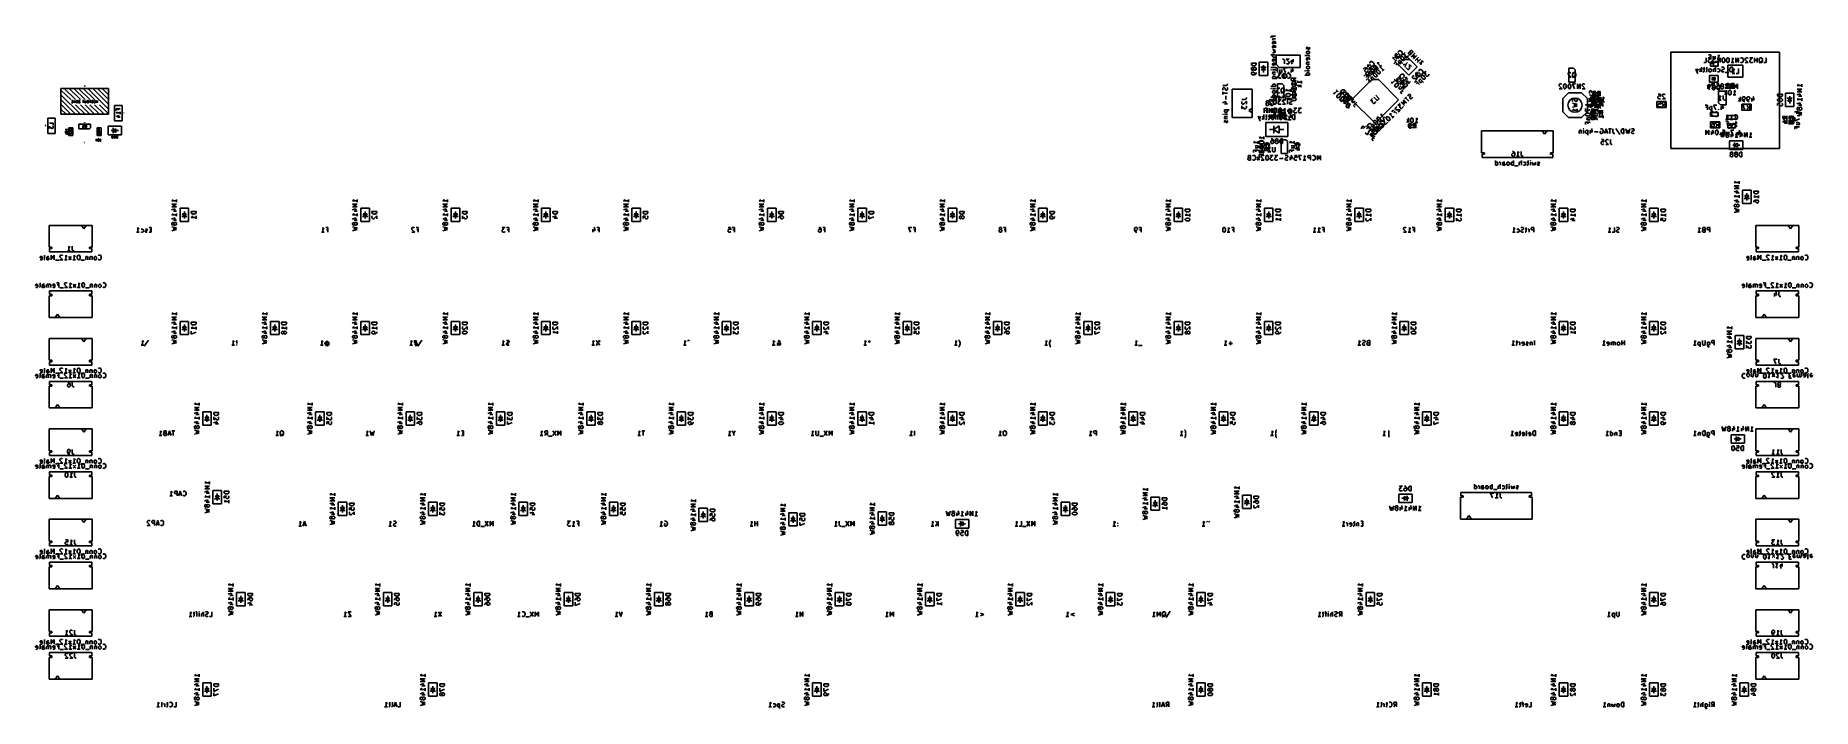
# Model space of a CAD drawing. Extents: x -23 to 352, y -104 to 38.
import ezdxf

# ---------------------------------------------------------------- set-up
doc = ezdxf.new("R2010")
doc.units = 0
doc.layers.add('BLACK', color=7, linetype='CONTINUOUS')

msp = doc.modelspace()

# ---------------------------------------------------------------- linework, layer by layer
at = {"layer": 'BLACK', "linetype": 'CONTINUOUS'}
for p, q in [((237.6, 37.6095), (237.552, 37.5143)), ((237.552, 37.5143), (237.552, 37.419)), ((237.695, 37.6571), (237.6, 37.6095)), ((238.552, 37.6571), (237.695, 37.6571)), ((237.886, 37.8), (237.886, 37.419)), ((238.552, 37.0857), (237.886, 37.0857)), ((237.933, 36.9905), (237.886, 36.8952)), ((237.886, 36.8952), (237.886, 36.8)), ((237.933, 36.4667), (237.886, 36.3714)), ((237.886, 36.3714), (237.886, 36.181)), ((237.886, 36.181), (237.933, 36.0857)), ((237.933, 35.6095), (237.886, 35.5143)), ((237.886, 35.5143), (237.886, 35.3238)), ((237.886, 35.3238), (237.933, 35.2286)), ((237.886, 34.8476), (238.552, 34.6571)), ((238.552, 34.2762), (237.886, 34.0857)), ((237.981, 37.0381), (237.933, 36.9905)), ((238.029, 36.5143), (237.933, 36.4667)), ((237.933, 36.0857), (238.029, 36.0381)), ((238.029, 35.6571), (237.933, 35.6095)), ((237.933, 35.2286), (238.029, 35.181)), ((238.076, 37.0857), (237.981, 37.0381)), ((238.41, 36.5143), (238.029, 36.5143)), ((238.029, 36.0381), (238.124, 36.0381)), ((238.41, 35.6571), (238.029, 35.6571)), ((238.029, 35.181), (238.124, 35.181)), ((238.552, 34.6571), (238.076, 34.4667)), ((238.076, 34.4667), (238.552, 34.2762)), ((238.124, 36.0381), (238.219, 36.5143)), ((238.124, 35.181), (238.219, 35.6571)), ((238.505, 36.4667), (238.41, 36.5143)), ((238.505, 35.6095), (238.41, 35.6571)), ((238.552, 36.3714), (238.505, 36.4667)), ((238.505, 36.0857), (238.552, 36.181)), ((238.552, 35.5143), (238.505, 35.6095)), ((238.505, 35.2286), (238.552, 35.3238)), ((238.552, 36.181), (238.552, 36.3714)), ((238.552, 35.3238), (238.552, 35.5143)), ((245.093, 35.2798), (245.046, 35.1845)), ((245.046, 35.1845), (245.046, 35.0417)), ((245.046, 35.0417), (245.093, 34.9464)), ((245.093, 34.4226), (245.046, 34.3274)), ((245.046, 34.3274), (245.046, 34.1845)), ((245.046, 34.1845), (245.093, 34.0893)), ((245.189, 35.3274), (245.093, 35.2798)), ((245.141, 34.4702), (245.093, 34.4226)), ((245.093, 34.0893), (245.141, 34.0417)), ((245.236, 34.5179), (245.141, 34.4702)), ((245.141, 34.0417), (245.236, 33.994)), ((245.236, 35.3274), (245.189, 35.3274)), ((245.331, 35.2798), (245.236, 35.3274)), ((245.522, 34.5179), (245.236, 34.5179)), ((245.236, 33.994), (245.522, 33.994)), ((245.379, 35.1845), (245.331, 35.2798)), ((245.379, 35.0417), (245.379, 35.1845)), ((245.427, 34.9464), (245.379, 35.0417)), ((245.522, 34.8988), (245.427, 34.9464)), ((245.57, 34.8988), (245.522, 34.8988)), ((245.617, 34.4702), (245.522, 34.5179)), ((245.522, 33.994), (245.617, 34.0417)), ((245.665, 34.9464), (245.57, 34.8988)), ((245.665, 34.4226), (245.617, 34.4702)), ((245.617, 34.0417), (245.665, 34.0893)), ((245.665, 35.3274), (245.712, 35.2321)), ((245.712, 35.0417), (245.665, 34.9464)), ((245.712, 34.3274), (245.665, 34.4226)), ((245.665, 34.0893), (245.712, 34.1845)), ((245.712, 35.2321), (245.712, 35.0417)), ((245.712, 34.1845), (245.712, 34.3274)), ((264.427, 34.003), (263.72, 33.2959)), ((263.779, 33.7757), (263.745, 33.6747)), ((263.947, 33.9441), (263.779, 33.7757)), ((264.048, 33.9777), (263.947, 33.9441)), ((264.115, 33.9777), (264.048, 33.9777)), ((264.452, 34.4491), (264.385, 34.3144)), ((264.385, 34.3144), (264.385, 34.2471)), ((264.78, 33.6494), (264.427, 34.003)), ((264.519, 34.5165), (264.452, 34.4491)), ((264.654, 34.5838), (264.519, 34.5165)), ((264.789, 34.5838), (264.654, 34.5838)), ((264.89, 34.5501), (264.789, 34.5838)), ((265.058, 34.4491), (264.89, 34.5501)), ((265.024, 33.6747), (265.159, 33.742)), ((265.159, 34.3481), (265.058, 34.4491)), ((265.26, 34.1798), (265.159, 34.3481)), ((265.159, 33.742), (265.226, 33.8094)), ((265.226, 33.8094), (265.294, 33.9441)), ((265.294, 34.0787), (265.26, 34.1798)), ((265.294, 33.9441), (265.294, 34.0787)), ((265.878, 34.235), (265.441, 33.7972)), ((265.441, 33.7972), (265.946, 33.7636)), ((265.946, 33.7636), (265.845, 33.6626)), ((266.588, 34.192), (266.555, 34.091)), ((266.555, 34.091), (266.555, 34.0236)), ((266.555, 34.0236), (266.588, 33.9226)), ((266.622, 34.2257), (266.588, 34.192)), ((266.588, 33.9226), (266.723, 33.7879)), ((266.723, 34.2593), (266.622, 34.2257)), ((266.79, 34.2593), (266.723, 34.2593)), ((266.723, 33.7879), (266.824, 33.7543)), ((266.891, 34.2257), (266.79, 34.2593)), ((266.824, 33.7543), (266.891, 33.7543)), ((266.858, 34.394), (266.891, 34.495)), ((266.858, 34.3267), (266.858, 34.394)), ((266.891, 34.2257), (266.858, 34.3267)), ((266.891, 34.495), (267.026, 34.6297)), ((267.026, 34.091), (266.891, 34.2257)), ((266.891, 33.7543), (266.992, 33.7879)), ((266.992, 33.7879), (267.026, 33.8216)), ((267.026, 34.6297), (267.127, 34.6634)), ((267.06, 33.99), (267.026, 34.091)), ((267.127, 34.0573), (267.026, 34.091)), ((267.026, 33.8216), (267.06, 33.9226)), ((267.06, 33.9226), (267.06, 33.99)), ((267.127, 34.6634), (267.194, 34.6634)), ((267.194, 34.0573), (267.127, 34.0573)), ((267.868, 34.0573), (267.161, 33.3502)), ((267.194, 34.6634), (267.295, 34.6297)), ((267.295, 34.091), (267.194, 34.0573)), ((267.295, 34.6297), (267.43, 34.495)), ((267.43, 34.2257), (267.295, 34.091)), ((267.43, 34.495), (267.464, 34.394)), ((267.464, 34.3267), (267.43, 34.2257)), ((267.464, 34.394), (267.464, 34.3267)), ((344.757, 34.275), (321.857, 34.275)), ((321.857, 34.275), (321.857, 13.975)), ((330.312, 33.7576), (329.836, 33.7576)), ((330.312, 32.7576), (330.312, 33.7576)), ((331.931, 32.7576), (331.931, 33.7576)), ((331.931, 33.7576), (332.026, 33.6148)), ((344.757, 13.975), (344.757, 34.275)), ((234.452, 32.0143), (233.452, 32.0143)), ((233.452, 32.0143), (233.452, 31.7762)), ((233.452, 31.7762), (233.5, 31.6333)), ((233.5, 30.9667), (233.452, 30.8714)), ((233.452, 30.8714), (233.452, 30.681)), ((233.452, 30.681), (233.5, 30.5857)), ((233.452, 29.919), (233.5, 30.0143)), ((233.5, 31.6333), (233.595, 31.5381)), ((233.548, 31.0143), (233.5, 30.9667)), ((233.5, 30.5857), (233.548, 30.5381)), ((233.5, 30.0143), (233.548, 30.0619)), ((233.643, 31.0619), (233.548, 31.0143)), ((233.548, 30.5381), (233.643, 30.4905)), ((233.548, 30.0619), (233.643, 30.1095)), ((233.595, 31.5381), (233.69, 31.4905)), ((233.69, 31.0619), (233.643, 31.0619)), ((233.643, 30.4905), (233.69, 30.4905)), ((233.643, 30.1095), (233.881, 30.1095)), ((233.69, 31.4905), (233.881, 31.4429)), ((233.786, 31.0143), (233.69, 31.0619)), ((233.69, 30.4905), (233.786, 30.5381)), ((233.833, 30.9667), (233.786, 31.0143)), ((233.786, 30.5381), (233.833, 30.5857)), ((233.881, 30.8714), (233.833, 30.9667)), ((233.833, 30.5857), (233.881, 30.681)), ((233.881, 31.4429), (234.024, 31.4429)), ((233.881, 30.8714), (233.929, 30.9667)), ((233.881, 30.681), (233.881, 30.8714)), ((233.929, 30.5857), (233.881, 30.681)), ((233.881, 30.1095), (233.976, 30.0619)), ((233.929, 30.9667), (233.976, 31.0143)), ((233.976, 30.5381), (233.929, 30.5857)), ((233.976, 31.0143), (234.071, 31.0619)), ((234.071, 30.4905), (233.976, 30.5381)), ((233.976, 30.0619), (234.024, 30.0143)), ((234.024, 31.4429), (234.214, 31.4905)), ((234.024, 30.0143), (234.071, 29.919)), ((234.071, 31.0619), (234.262, 31.0619)), ((234.262, 30.4905), (234.071, 30.4905)), ((234.214, 31.4905), (234.31, 31.5381)), ((234.262, 31.0619), (234.357, 31.0143)), ((234.357, 30.5381), (234.262, 30.4905)), ((234.31, 31.5381), (234.405, 31.6333)), ((234.357, 31.0143), (234.405, 30.9667)), ((234.405, 30.5857), (234.357, 30.5381)), ((234.405, 31.6333), (234.452, 31.7762)), ((234.405, 30.9667), (234.452, 30.8714)), ((234.452, 30.681), (234.405, 30.5857)), ((234.452, 31.7762), (234.452, 32.0143)), ((234.452, 30.8714), (234.452, 30.681)), ((234.452, 30.0143), (234.452, 29.8238)), ((235.1, 32.2), (235.1, 29.4)), ((236.9, 32.2), (235.1, 32.2)), ((236, 31.15), (235.45, 31.15)), ((236, 31.15), (235.6, 30.55)), ((235.6, 30.55), (236.4, 30.55)), ((236, 31.55), (236, 31.15)), ((236.4, 30.55), (236, 31.15)), ((236, 31.15), (236.55, 31.15)), ((236, 30.55), (236, 30.05)), ((236.9, 29.4), (236.9, 32.2)), ((238.552, 33.7048), (237.552, 33.7048)), ((238.41, 31.0857), (237.552, 31.0857)), ((237.552, 30.5619), (237.6, 30.6095)), ((237.6, 30.5143), (237.552, 30.5619)), ((237.552, 30.5619), (237.648, 30.5619)), ((237.6, 30.6095), (237.648, 30.5619)), ((237.648, 30.5619), (237.6, 30.5143)), ((237.886, 33.5619), (237.933, 33.6571)), ((237.886, 33.419), (237.886, 33.5619)), ((237.933, 33.3238), (237.886, 33.419)), ((237.933, 32.8), (237.886, 32.7048)), ((237.886, 32.7048), (237.886, 32.5143)), ((237.886, 32.5143), (237.933, 32.419)), ((237.933, 31.9429), (237.886, 31.8476)), ((237.886, 31.8476), (237.886, 31.6571)), ((237.886, 31.6571), (237.933, 31.5619)), ((238.552, 30.5619), (237.886, 30.5619)), ((237.886, 30.0857), (238.552, 30.0857)), ((237.933, 30.0381), (237.886, 29.9429)), ((237.933, 33.6571), (237.981, 33.7048)), ((238.029, 33.2762), (237.933, 33.3238)), ((238.029, 32.8476), (237.933, 32.8)), ((237.933, 32.419), (238.029, 32.3714)), ((238.029, 31.9905), (237.933, 31.9429)), ((237.933, 31.5619), (238.029, 31.5143)), ((237.981, 30.0857), (237.933, 30.0381)), ((238.552, 33.2762), (238.029, 33.2762)), ((238.41, 32.8476), (238.029, 32.8476)), ((238.029, 32.3714), (238.124, 32.3714)), ((238.41, 31.9905), (238.029, 31.9905)), ((238.029, 31.5143), (238.124, 31.5143)), ((238.124, 32.3714), (238.219, 32.8476)), ((238.124, 31.5143), (238.219, 31.9905)), ((238.505, 32.8), (238.41, 32.8476)), ((238.505, 31.9429), (238.41, 31.9905)), ((238.505, 31.0381), (238.41, 31.0857)), ((238.948, 30.9876), (238.471, 30.9876)), ((238.552, 32.7048), (238.505, 32.8)), ((238.505, 32.419), (238.552, 32.5143)), ((238.552, 31.8476), (238.505, 31.9429)), ((238.505, 31.5619), (238.552, 31.6571)), ((238.552, 30.9429), (238.505, 31.0381)), ((238.552, 32.5143), (238.552, 32.7048)), ((238.552, 31.6571), (238.552, 31.8476)), ((238.614, 30.5114), (238.948, 30.5114)), ((243.76, 33.645), (238.68, 33.645)), ((238.68, 33.645), (238.68, 31.74)), ((238.68, 31.74), (239.315, 31.105)), ((238.948, 29.9876), (238.948, 30.9876)), ((239.315, 31.105), (243.76, 31.105)), ((239.424, 30.6543), (239.424, 29.9876)), ((239.471, 30.0352), (239.424, 30.0829)), ((239.567, 29.9876), (239.471, 30.0352)), ((239.71, 29.9876), (239.567, 29.9876)), ((239.805, 30.0352), (239.71, 29.9876)), ((239.852, 30.1305), (239.805, 30.0352)), ((239.852, 30.6543), (239.852, 30.1305)), ((240.125, 32.8274), (240.03, 32.8274)), ((240.268, 32.7798), (240.125, 32.8274)), ((240.9, 30.9876), (240.233, 30.9876)), ((240.233, 30.9876), (240.662, 29.9876)), ((240.363, 32.6845), (240.268, 32.7798)), ((240.41, 32.5417), (240.363, 32.6845)), ((240.41, 31.8274), (240.41, 32.5417)), ((241.363, 32.256), (240.791, 32.8274)), ((240.791, 32.8274), (241.41, 32.8274)), ((240.839, 31.9226), (240.887, 31.875)), ((240.887, 31.875), (240.982, 31.8274)), ((240.982, 31.8274), (241.22, 31.8274)), ((241.22, 31.8274), (241.315, 31.875)), ((241.281, 30.0829), (241.233, 30.0352)), ((241.233, 30.0352), (241.281, 29.9876)), ((241.329, 30.0352), (241.281, 30.0829)), ((241.281, 30.0829), (241.281, 29.9876)), ((241.281, 29.9876), (241.329, 30.0352)), ((241.315, 31.875), (241.363, 31.9226)), ((241.41, 32.1131), (241.363, 32.256)), ((241.363, 31.9226), (241.41, 32.0179)), ((241.41, 32.0179), (241.41, 32.1131)), ((242.281, 30.321), (241.662, 30.321)), ((242.03, 31.7798), (241.791, 32.494)), ((241.791, 32.494), (242.41, 32.494)), ((241.805, 30.6543), (241.805, 29.9876)), ((242.043, 31.0352), (242.281, 30.321)), ((242.268, 32.1607), (242.268, 32.8274)), ((243.76, 31.105), (243.76, 33.645)), ((245.57, 33.5655), (244.712, 33.5655)), ((244.712, 30.375), (244.76, 30.4226)), ((244.76, 30.3274), (244.712, 30.375)), ((244.712, 30.375), (244.808, 30.375)), ((244.76, 30.4226), (244.808, 30.375)), ((244.808, 30.375), (244.76, 30.3274)), ((245.093, 33.0417), (245.046, 32.9464)), ((245.046, 32.9464), (245.046, 32.756)), ((245.046, 32.756), (245.093, 32.6607)), ((245.046, 32.1845), (245.712, 32.1845)), ((245.093, 32.1369), (245.046, 32.0417)), ((245.046, 32.0417), (245.046, 31.8988)), ((245.046, 31.8988), (245.093, 31.8036)), ((245.093, 31.2321), (245.046, 31.1369)), ((245.046, 31.1369), (245.046, 30.994)), ((245.046, 30.994), (245.093, 30.8988)), ((245.712, 30.375), (245.046, 30.375)), ((245.189, 33.0893), (245.093, 33.0417)), ((245.093, 32.6607), (245.189, 32.6131)), ((245.141, 32.1845), (245.093, 32.1369)), ((245.093, 31.8036), (245.189, 31.756)), ((245.141, 31.2798), (245.093, 31.2321)), ((245.093, 30.8988), (245.141, 30.8512)), ((245.236, 31.3274), (245.141, 31.2798)), ((245.141, 30.8512), (245.236, 30.8036)), ((245.57, 33.0893), (245.189, 33.0893)), ((245.189, 32.6131), (245.284, 32.6131)), ((245.189, 31.756), (245.712, 31.756)), ((245.522, 31.3274), (245.236, 31.3274)), ((245.236, 30.8036), (245.522, 30.8036)), ((245.284, 32.6131), (245.379, 33.0893)), ((245.617, 31.2798), (245.522, 31.3274)), ((245.522, 30.8036), (245.617, 30.8512)), ((245.665, 33.5179), (245.57, 33.5655)), ((245.665, 33.0417), (245.57, 33.0893)), ((245.665, 31.2321), (245.617, 31.2798)), ((245.617, 30.8512), (245.665, 30.8988)), ((245.712, 33.4226), (245.665, 33.5179)), ((245.712, 32.9464), (245.665, 33.0417)), ((245.665, 32.6607), (245.712, 32.756)), ((245.712, 31.1369), (245.665, 31.2321)), ((245.665, 30.8988), (245.712, 30.994)), ((245.712, 32.756), (245.712, 32.9464)), ((245.712, 30.994), (245.712, 31.1369)), ((257.004, 30.7262), (257.341, 31.063)), ((257.341, 31.063), (257.711, 30.7599)), ((257.375, 30.5579), (257.341, 30.4569)), ((257.341, 30.4569), (257.341, 30.3895)), ((257.341, 30.3895), (257.375, 30.2885)), ((257.543, 30.7262), (257.375, 30.5579)), ((257.375, 30.2885), (257.543, 30.1201)), ((257.644, 30.7599), (257.543, 30.7262)), ((257.543, 30.1201), (257.644, 30.0865)), ((257.596, 29.8762), (257.63, 29.9773)), ((257.63, 29.9773), (257.765, 30.1119)), ((257.711, 30.7599), (257.644, 30.7599)), ((257.644, 30.0865), (257.711, 30.0865)), ((257.711, 30.0865), (257.812, 30.1201)), ((258.427, 31.728), (257.72, 31.0209)), ((257.72, 31.0209), (258.073, 30.6673)), ((257.765, 30.1119), (257.866, 30.1456)), ((257.812, 30.1201), (257.981, 30.2885)), ((258.553, 30.8609), (257.846, 31.568)), ((257.846, 31.568), (258.014, 31.5344)), ((257.866, 30.1456), (257.933, 30.1456)), ((257.933, 30.1456), (258.034, 30.1119)), ((257.981, 30.2885), (258.014, 30.3895)), ((258.014, 31.5344), (258.149, 31.5344)), ((258.014, 30.3895), (258.014, 30.4569)), ((258.034, 30.1119), (258.203, 29.9436)), ((258.073, 30.6673), (258.78, 31.3744)), ((258.149, 31.5344), (258.25, 31.568)), ((258.952, 30.878), (258.245, 30.1709)), ((258.245, 30.1709), (258.598, 29.8173)), ((258.351, 30.6589), (258.755, 31.063)), ((258.363, 29.9733), (258.835, 29.5019)), ((259.078, 30.0109), (258.371, 30.718)), ((258.371, 30.718), (258.539, 30.6844)), ((258.452, 32.1741), (258.385, 32.0394)), ((258.385, 32.0394), (258.385, 31.9721)), ((258.78, 31.3744), (258.427, 31.728)), ((258.519, 32.2415), (258.452, 32.1741)), ((258.654, 32.3088), (258.519, 32.2415)), ((258.539, 30.6844), (258.674, 30.6844)), ((258.599, 30.6804), (258.565, 30.5794)), ((258.565, 30.5794), (258.565, 30.5121)), ((258.565, 30.5121), (258.599, 30.4111)), ((258.598, 29.8173), (259.305, 30.5244)), ((258.666, 30.7478), (258.599, 30.6804)), ((258.599, 30.4111), (258.7, 30.2427)), ((258.789, 32.3088), (258.654, 32.3088)), ((258.767, 30.7815), (258.666, 30.7478)), ((258.674, 30.6844), (258.775, 30.718)), ((258.7, 30.2427), (258.868, 30.0744)), ((258.835, 30.7815), (258.767, 30.7815)), ((258.89, 32.2751), (258.789, 32.3088)), ((258.936, 30.7478), (258.835, 30.7815)), ((258.868, 30.0744), (259.037, 29.9733)), ((258.876, 29.8089), (259.28, 30.213)), ((259.058, 32.1741), (258.89, 32.2751)), ((258.977, 31.3241), (258.91, 31.1894)), ((258.91, 31.1894), (258.91, 31.1221)), ((259.104, 30.6468), (258.936, 30.7478)), ((259.305, 30.5244), (258.952, 30.878)), ((258.957, 31.3997), (259.024, 31.3997)), ((259.044, 31.3915), (258.977, 31.3241)), ((259.024, 31.3997), (259.159, 31.467)), ((259.037, 29.9733), (259.138, 29.9397)), ((259.179, 31.4588), (259.044, 31.3915)), ((259.159, 32.0731), (259.058, 32.1741)), ((259.272, 30.4784), (259.104, 30.6468)), ((259.26, 31.9048), (259.159, 32.0731)), ((259.159, 31.467), (259.226, 31.5344)), ((259.314, 31.4588), (259.179, 31.4588)), ((259.205, 29.9397), (259.306, 29.9733)), ((259.226, 31.5344), (259.294, 31.6691)), ((259.272, 31.3539), (259.239, 31.2529)), ((259.239, 31.2529), (259.239, 31.1855)), ((259.239, 31.1855), (259.272, 31.0845)), ((259.294, 31.8037), (259.26, 31.9048)), ((259.34, 31.4212), (259.272, 31.3539)), ((259.272, 31.0845), (259.373, 30.9162)), ((259.373, 30.3101), (259.272, 30.4784)), ((259.294, 31.6691), (259.294, 31.8037)), ((259.306, 29.9733), (259.373, 30.0407)), ((259.415, 31.4251), (259.314, 31.4588)), ((259.441, 31.4549), (259.34, 31.4212)), ((259.373, 30.9162), (259.542, 30.7478)), ((259.407, 30.209), (259.373, 30.3101)), ((259.373, 30.0407), (259.407, 30.1417)), ((259.407, 30.1417), (259.407, 30.209)), ((259.583, 31.3241), (259.415, 31.4251)), ((259.508, 31.4549), (259.441, 31.4549)), ((259.482, 30.5497), (259.549, 30.5497)), ((259.609, 31.4212), (259.508, 31.4549)), ((259.542, 30.7478), (259.71, 30.6468)), ((259.549, 30.5497), (259.684, 30.617)), ((259.684, 31.2231), (259.583, 31.3241)), ((259.777, 31.3202), (259.609, 31.4212)), ((259.785, 31.0548), (259.684, 31.2231)), ((259.684, 30.617), (259.751, 30.6844)), ((259.71, 30.6468), (259.811, 30.6131)), ((259.751, 30.6844), (259.819, 30.8191)), ((259.797, 30.5039), (259.764, 30.4029)), ((259.764, 30.4029), (259.764, 30.3355)), ((259.764, 30.3355), (259.797, 30.2345)), ((259.946, 31.1519), (259.777, 31.3202)), ((259.819, 30.9537), (259.785, 31.0548)), ((259.865, 30.5712), (259.797, 30.5039)), ((259.797, 30.2345), (259.898, 30.0662)), ((259.811, 30.6131), (259.878, 30.6131)), ((259.819, 30.8191), (259.819, 30.9537)), ((259.966, 30.6049), (259.865, 30.5712)), ((259.878, 30.6131), (259.979, 30.6468)), ((259.898, 30.0662), (260.067, 29.8978)), ((260.047, 30.9835), (259.946, 31.1519)), ((260.033, 30.6049), (259.966, 30.6049)), ((260.686, 31.3539), (259.979, 32.061)), ((259.979, 32.061), (260.148, 32.0273)), ((259.979, 30.6468), (260.047, 30.7141)), ((260.134, 30.5712), (260.033, 30.6049)), ((260.08, 30.8825), (260.047, 30.9835)), ((260.047, 30.7141), (260.08, 30.8151)), ((260.08, 30.8151), (260.08, 30.8825)), ((260.302, 30.4702), (260.134, 30.5712)), ((260.148, 32.0273), (260.282, 32.0273)), ((260.282, 32.0273), (260.383, 32.061)), ((260.471, 30.3019), (260.302, 30.4702)), ((260.572, 30.1335), (260.471, 30.3019)), ((260.484, 31.1519), (260.889, 31.5559)), ((261.211, 30.5039), (260.504, 31.211)), ((260.504, 31.211), (260.673, 31.1773)), ((260.605, 30.0325), (260.572, 30.1335)), ((260.605, 29.9651), (260.605, 30.0325)), ((260.673, 31.1773), (260.807, 31.1773)), ((260.807, 31.1773), (260.908, 31.211)), ((261.009, 30.3019), (261.414, 30.7059)), ((263.88, 32.4625), (263.173, 33.1696)), ((263.173, 33.1696), (263.341, 33.1359)), ((263.341, 33.1359), (263.476, 33.1359)), ((263.476, 33.1359), (263.577, 33.1696)), ((263.824, 32.181), (263.488, 31.8443)), ((263.678, 32.2605), (264.082, 32.6645)), ((263.72, 33.2959), (264.073, 32.9423)), ((263.745, 33.6747), (263.745, 33.6073)), ((263.745, 33.6073), (263.779, 33.5063)), ((263.779, 33.5063), (263.846, 33.439)), ((264.531, 31.4739), (263.824, 32.181)), ((263.846, 33.439), (263.981, 33.3716)), ((263.925, 31.6086), (264.161, 31.8443)), ((263.981, 33.3716), (264.789, 33.3716)), ((264.073, 32.9423), (264.78, 33.6494)), ((264.789, 33.3716), (264.351, 32.9339)), ((264.356, 31.6969), (266.124, 33.4647)), ((266.619, 29.4342), (264.356, 31.6969)), ((264.498, 32.383), (264.464, 32.282)), ((264.464, 32.282), (264.464, 32.2147)), ((264.464, 32.2147), (264.498, 32.1137)), ((264.633, 32.5177), (264.498, 32.383)), ((264.498, 32.1137), (264.7, 31.9116)), ((264.734, 32.5514), (264.633, 32.5177)), ((264.7, 32.5851), (265.407, 31.878)), ((264.7, 31.9116), (264.801, 31.878)), ((264.801, 31.878), (264.868, 31.878)), ((264.868, 31.878), (264.969, 31.9116)), ((264.936, 33.2922), (264.902, 33.1912)), ((264.902, 33.1912), (264.902, 33.1238)), ((264.902, 33.1238), (264.936, 33.0228)), ((265.003, 33.3595), (264.936, 33.2922)), ((264.936, 33.0228), (265.037, 32.8544)), ((264.957, 33.6747), (265.024, 33.6747)), ((264.969, 31.9116), (265.104, 32.0463)), ((265.104, 33.3932), (265.003, 33.3595)), ((265.037, 32.8544), (265.205, 32.6861)), ((265.171, 33.3932), (265.104, 33.3932)), ((265.104, 32.0463), (265.138, 32.1473)), ((265.272, 33.3595), (265.171, 33.3932)), ((265.205, 32.6861), (265.373, 32.5851)), ((265.441, 33.2585), (265.272, 33.3595)), ((265.373, 32.5851), (265.474, 32.5514)), ((265.411, 31.6346), (266.018, 31.7693)), ((265.417, 32.7576), (266.831, 32.7576)), ((265.609, 33.0901), (265.441, 33.2585)), ((265.474, 32.5514), (265.542, 32.5514)), ((265.542, 32.5514), (265.643, 32.5851)), ((265.71, 32.9218), (265.609, 33.0901)), ((265.643, 32.5851), (265.71, 32.6524)), ((265.744, 32.8208), (265.71, 32.9218)), ((265.71, 32.6524), (265.744, 32.7534)), ((265.744, 32.7534), (265.744, 32.8208)), ((265.845, 33.6626), (265.811, 33.5615)), ((265.811, 33.5615), (265.811, 33.4942)), ((265.811, 33.4942), (265.845, 33.3932)), ((265.845, 33.3932), (266.013, 33.2248)), ((266.018, 31.7693), (265.883, 31.1632)), ((266.013, 33.2248), (266.114, 33.1912)), ((266.018, 31.7693), (266.354, 32.106)), ((266.114, 33.1912), (266.181, 33.1912)), ((266.124, 33.4647), (268.386, 31.2019)), ((266.152, 31.0285), (266.152, 30.9612)), ((266.152, 30.9612), (266.186, 30.8602)), ((266.181, 33.1912), (266.282, 33.2248)), ((266.186, 30.8602), (266.354, 30.6918)), ((266.282, 33.2248), (266.484, 33.4269)), ((266.354, 30.6918), (266.455, 30.6581)), ((266.455, 30.6581), (266.523, 30.6581)), ((266.484, 33.4269), (266.518, 33.5279)), ((266.518, 33.5279), (266.518, 33.5952)), ((266.523, 30.6581), (266.624, 30.6918)), ((268.386, 31.2019), (266.619, 29.4342)), ((266.624, 30.6918), (266.691, 30.7592)), ((266.691, 30.7592), (266.758, 30.8938)), ((266.758, 30.8938), (266.758, 31.702)), ((266.758, 31.702), (267.196, 31.2642)), ((267.161, 33.3502), (267.902, 33.6196)), ((267.902, 33.6196), (267.632, 32.8788)), ((267.632, 32.8788), (268.339, 33.5859)), ((268.676, 33.2492), (267.969, 32.5421)), ((268.766, 30.0424), (268.059, 29.3353)), ((268.286, 29.9835), (268.118, 29.8151)), ((268.387, 30.0171), (268.286, 29.9835)), ((268.306, 32.8788), (268.71, 32.4747)), ((269.08, 32.8451), (268.373, 32.138)), ((268.455, 30.0171), (268.387, 30.0171)), ((268.791, 30.4885), (268.724, 30.3539)), ((268.724, 30.3539), (268.724, 30.2865)), ((269.12, 29.6888), (268.766, 30.0424)), ((268.859, 30.5559), (268.791, 30.4885)), ((268.993, 30.6232), (268.859, 30.5559)), ((268.878, 32.1043), (269.248, 31.734)), ((269.128, 30.6232), (268.993, 30.6232)), ((269.229, 30.5896), (269.128, 30.6232)), ((269.398, 30.4885), (269.229, 30.5896)), ((269.248, 31.734), (269.349, 32.5757)), ((269.349, 32.5757), (269.72, 32.2054)), ((269.499, 30.3875), (269.398, 30.4885)), ((269.6, 30.2192), (269.499, 30.3875)), ((269.566, 29.8488), (269.633, 29.9835)), ((269.633, 30.1181), (269.6, 30.2192)), ((269.633, 29.9835), (269.633, 30.1181)), ((270.218, 30.2744), (269.78, 29.8367)), ((300.411, 30.0076), (300.316, 29.96)), ((301.355, 30.91), (300.38, 30.91)), ((300.38, 30.91), (300.38, 28.01)), ((300.649, 30.0076), (300.411, 30.0076)), ((300.744, 29.96), (300.649, 30.0076)), ((301.411, 30.0076), (301.316, 29.96)), ((301.68, 30.585), (301.355, 30.91)), ((301.601, 30.0076), (301.411, 30.0076)), ((301.697, 29.96), (301.601, 30.0076)), ((301.68, 28.01), (301.68, 30.585)), ((327.125, 30.7943), (327.363, 30.1276)), ((327.601, 30.7943), (327.363, 30.1276)), ((327.363, 30.1276), (327.459, 29.8895)), ((327.935, 30.7943), (328.316, 30.4133)), ((328.22, 30.5086), (327.935, 30.1276)), ((328.316, 30.1276), (328.316, 31.1276)), ((329.03, 30.7943), (328.649, 30.7943)), ((328.744, 30.1276), (328.649, 30.1276)), ((328.84, 30.1752), (328.744, 30.1276)), ((328.887, 30.2705), (328.84, 30.1752)), ((328.861, 32.1076), (329.337, 32.1076)), ((328.887, 31.1276), (328.887, 30.2705)), ((329.601, 30.7943), (329.22, 30.7943)), ((329.316, 30.1276), (329.22, 30.1276)), ((329.411, 30.1752), (329.316, 30.1276)), ((329.337, 32.1076), (329.337, 33.1076)), ((329.459, 30.2705), (329.411, 30.1752)), ((329.459, 31.1276), (329.459, 30.2705)), ((330.385, 33.1076), (329.766, 33.1076)), ((329.766, 33.1076), (330.099, 32.7267)), ((329.813, 32.6314), (329.766, 32.5362)), ((329.766, 32.5362), (329.766, 32.2981)), ((329.766, 32.2981), (329.813, 32.2029)), ((329.861, 32.679), (329.813, 32.6314)), ((329.813, 32.2029), (329.861, 32.1552)), ((329.956, 32.7267), (329.861, 32.679)), ((329.861, 32.1552), (329.956, 32.1076)), ((329.935, 30.699), (329.887, 30.6038)), ((329.887, 30.6038), (329.887, 30.3181)), ((329.887, 30.3181), (329.935, 30.2229)), ((329.982, 30.7467), (329.935, 30.699)), ((329.935, 30.2229), (329.982, 30.1752)), ((330.099, 32.7267), (329.956, 32.7267)), ((329.956, 32.1076), (330.242, 32.1076)), ((329.979, 33.2814), (330.312, 33.2814)), ((330.078, 30.7943), (329.982, 30.7467)), ((329.982, 30.1752), (330.078, 30.1276)), ((330.22, 30.7943), (330.078, 30.7943)), ((330.078, 30.1276), (330.22, 30.1276)), ((330.316, 30.7467), (330.22, 30.7943)), ((330.22, 30.1276), (330.316, 30.1752)), ((330.242, 32.1076), (330.337, 32.1552)), ((331.85, 32.18), (330.25, 32.18)), ((330.25, 32.18), (330.25, 31.38)), ((330.25, 31.38), (331.85, 31.38)), ((330.264, 31.7562), (330.312, 31.8514)), ((330.264, 31.5181), (330.264, 31.7562)), ((330.312, 31.4229), (330.264, 31.5181)), ((330.312, 31.8514), (330.36, 31.899)), ((330.36, 31.3752), (330.312, 31.4229)), ((330.363, 30.699), (330.316, 30.7467)), ((330.316, 30.1752), (330.363, 30.2229)), ((330.337, 32.1552), (330.385, 32.2029)), ((330.36, 32.3276), (330.55, 32.3276)), ((330.36, 31.899), (330.455, 31.9467)), ((330.455, 31.3276), (330.36, 31.3752)), ((330.411, 30.6038), (330.363, 30.699)), ((330.363, 30.2229), (330.411, 30.3181)), ((330.411, 30.3181), (330.411, 30.6038)), ((330.455, 31.9467), (330.645, 31.9467)), ((330.645, 31.3276), (330.455, 31.3276)), ((330.55, 32.3276), (330.645, 32.28)), ((330.645, 32.28), (330.693, 32.2324)), ((330.645, 31.9467), (330.74, 31.899)), ((330.74, 31.3752), (330.645, 31.3276)), ((330.693, 32.2324), (330.788, 32.0895)), ((331.337, 33.1076), (330.718, 33.1076)), ((330.718, 33.1076), (331.051, 32.7267)), ((330.766, 32.6314), (330.718, 32.5362)), ((330.718, 32.5362), (330.718, 32.2981)), ((330.718, 32.2981), (330.766, 32.2029)), ((330.74, 31.899), (330.788, 31.8514)), ((330.788, 31.4229), (330.74, 31.3752)), ((330.813, 32.679), (330.766, 32.6314)), ((330.766, 32.2029), (330.813, 32.1552)), ((330.788, 33.4243), (330.788, 32.7576)), ((330.836, 32.8052), (330.788, 32.8529)), ((330.788, 32.0895), (330.836, 31.899)), ((330.788, 31.8514), (330.836, 31.7562)), ((330.836, 31.5181), (330.788, 31.4229)), ((330.909, 32.7267), (330.813, 32.679)), ((330.813, 32.1552), (330.909, 32.1076)), ((330.931, 32.7576), (330.836, 32.8052)), ((330.836, 31.899), (330.836, 31.5181)), ((330.84, 30.6514), (330.887, 30.7467)), ((330.84, 30.1276), (330.84, 30.6514)), ((330.887, 30.7467), (330.982, 30.7943)), ((331.051, 32.7267), (330.909, 32.7267)), ((330.909, 32.1076), (331.194, 32.1076)), ((331.074, 32.7576), (330.931, 32.7576)), ((330.982, 30.7943), (331.125, 30.7943)), ((331.169, 32.8052), (331.074, 32.7576)), ((331.125, 30.7943), (331.22, 30.7467)), ((331.217, 32.9005), (331.169, 32.8052)), ((331.194, 32.1076), (331.29, 32.1552)), ((331.217, 33.4243), (331.217, 32.9005)), ((331.264, 32.28), (331.217, 32.2324)), ((331.217, 31.4229), (331.264, 31.3752)), ((331.22, 30.7467), (331.268, 30.699)), ((331.407, 32.3276), (331.264, 32.28)), ((331.264, 31.3752), (331.407, 31.3276)), ((331.268, 30.1276), (331.268, 31.1276)), ((331.29, 32.1552), (331.337, 32.2029)), ((331.502, 32.3276), (331.407, 32.3276)), ((331.407, 31.3276), (331.502, 31.3276)), ((331.645, 32.28), (331.502, 32.3276)), ((331.502, 31.3276), (331.645, 31.3752)), ((331.645, 32.7576), (332.217, 32.7576)), ((331.74, 32.1848), (331.645, 32.28)), ((331.645, 31.3752), (331.74, 31.4705)), ((331.67, 33.1076), (332.242, 32.5362)), ((331.67, 32.1076), (332.099, 32.679)), ((331.792, 30.7943), (331.697, 30.7467)), ((331.697, 30.1752), (331.792, 30.1276)), ((331.788, 32.0895), (331.74, 32.1848)), ((331.74, 31.4705), (331.788, 31.5657)), ((331.836, 31.899), (331.788, 32.0895)), ((331.788, 31.5657), (331.836, 31.7562)), ((331.982, 30.7943), (331.792, 30.7943)), ((331.792, 30.1276), (331.982, 30.1276)), ((331.836, 31.7562), (331.836, 31.899)), ((331.85, 31.38), (331.85, 32.18)), ((332.078, 30.7467), (331.982, 30.7943)), ((331.982, 30.1276), (332.078, 30.1752)), ((332.026, 33.6148), (332.121, 33.5195)), ((332.125, 30.699), (332.078, 30.7467)), ((332.078, 30.1752), (332.125, 30.2229)), ((332.121, 33.5195), (332.217, 33.4719)), ((332.173, 30.6038), (332.125, 30.699)), ((332.125, 30.2229), (332.173, 30.3181)), ((332.173, 30.3181), (332.173, 30.6038)), ((332.242, 32.1076), (332.242, 33.1076)), ((332.697, 31.1276), (332.554, 31.08)), ((332.554, 30.4133), (332.601, 30.5086)), ((332.554, 30.3181), (332.554, 30.4133)), ((332.601, 30.2229), (332.554, 30.3181)), ((332.601, 30.5086), (332.649, 30.5562)), ((332.649, 30.1752), (332.601, 30.2229)), ((332.649, 30.5562), (332.744, 30.6038)), ((332.744, 30.1276), (332.649, 30.1752)), ((332.718, 32.9171), (332.67, 32.7267)), ((332.67, 32.7267), (332.67, 32.4886)), ((332.67, 32.4886), (332.718, 32.2981)), ((332.935, 31.1276), (332.697, 31.1276)), ((332.766, 33.0124), (332.718, 32.9171)), ((332.718, 32.2981), (332.766, 32.2029)), ((332.744, 30.6038), (332.935, 30.6514)), ((332.982, 30.1276), (332.744, 30.1276)), ((332.813, 33.06), (332.766, 33.0124)), ((332.766, 32.2029), (332.813, 32.1552)), ((332.909, 33.1076), (332.813, 33.06)), ((332.813, 32.1552), (332.909, 32.1076)), ((333.004, 33.1076), (332.909, 33.1076)), ((332.909, 32.1076), (333.004, 32.1076)), ((333.03, 31.08), (332.935, 31.1276)), ((332.935, 30.6514), (333.03, 30.699)), ((333.125, 30.1752), (332.982, 30.1276)), ((333.099, 33.06), (333.004, 33.1076)), ((333.004, 32.1076), (333.099, 32.1552)), ((333.078, 31.0324), (333.03, 31.08)), ((333.03, 30.699), (333.078, 30.7467)), ((333.125, 30.9371), (333.078, 31.0324)), ((333.078, 30.7467), (333.125, 30.8419)), ((333.147, 33.0124), (333.099, 33.06)), ((333.099, 32.1552), (333.147, 32.2029)), ((333.125, 30.8419), (333.125, 30.9371)), ((333.194, 32.9171), (333.147, 33.0124)), ((333.147, 32.2029), (333.194, 32.2981)), ((333.242, 32.7267), (333.194, 32.9171)), ((333.194, 32.2981), (333.242, 32.4886)), ((333.242, 32.4886), (333.242, 32.7267)), ((334.078, 30.0324), (333.316, 30.0324)), ((333.67, 32.9171), (333.623, 32.7267)), ((333.623, 32.7267), (333.623, 32.4886)), ((333.623, 32.4886), (333.67, 32.2981)), ((333.718, 33.0124), (333.67, 32.9171)), ((333.67, 32.2981), (333.718, 32.2029)), ((333.766, 33.06), (333.718, 33.0124)), ((333.718, 32.2029), (333.766, 32.1552)), ((333.861, 33.1076), (333.766, 33.06)), ((333.766, 32.1552), (333.861, 32.1076)), ((333.956, 33.1076), (333.861, 33.1076)), ((333.861, 32.1076), (333.956, 32.1076)), ((337.08, 31.53), (333.88, 31.53)), ((333.88, 31.53), (333.88, 29.03)), ((334.051, 33.06), (333.956, 33.1076)), ((333.956, 32.1076), (334.051, 32.1552)), ((334.099, 33.0124), (334.051, 33.06)), ((334.051, 32.1552), (334.099, 32.2029)), ((334.147, 32.9171), (334.099, 33.0124)), ((334.099, 32.2029), (334.147, 32.2981)), ((334.194, 32.7267), (334.147, 32.9171)), ((334.147, 32.2981), (334.194, 32.4886)), ((334.194, 32.4886), (334.194, 32.7267)), ((334.316, 30.8895), (334.268, 30.699)), ((334.268, 30.699), (334.268, 30.5562)), ((334.268, 30.5562), (334.316, 30.3657)), ((334.363, 30.9848), (334.316, 30.8895)), ((334.316, 30.3657), (334.363, 30.2705)), ((334.459, 31.08), (334.363, 30.9848)), ((334.363, 30.2705), (334.459, 30.1752)), ((334.601, 31.1276), (334.459, 31.08)), ((334.459, 30.1752), (334.601, 30.1276)), ((334.575, 32.1076), (335.147, 32.1076)), ((334.84, 31.1276), (334.601, 31.1276)), ((334.601, 30.1276), (334.84, 30.1276)), ((334.84, 30.1276), (334.84, 31.1276)), ((334.861, 32.1076), (334.861, 33.1076)), ((334.861, 33.1076), (334.956, 32.9648)), ((334.956, 32.9648), (335.051, 32.8695)), ((335.051, 32.8695), (335.147, 32.8219)), ((335.075, 29.8276), (335.075, 30.8276)), ((335.075, 30.8276), (335.17, 30.6848)), ((335.17, 30.6848), (335.266, 30.5895)), ((335.266, 30.5895), (335.361, 30.5419)), ((336.147, 33.1076), (335.575, 32.1076)), ((335.575, 32.1076), (335.575, 33.1076)), ((336.123, 29.8276), (336.123, 30.8276)), ((336.147, 32.1076), (336.147, 33.1076)), ((336.623, 33.06), (336.575, 33.0124)), ((336.575, 32.2029), (336.623, 32.1552)), ((336.766, 33.1076), (336.623, 33.06)), ((336.623, 32.1552), (336.766, 32.1076)), ((336.861, 33.1076), (336.766, 33.1076)), ((336.766, 32.1076), (336.861, 32.1076)), ((337.004, 33.06), (336.861, 33.1076)), ((336.861, 32.1076), (337.004, 32.1552)), ((337.099, 32.9648), (337.004, 33.06)), ((337.004, 32.1552), (337.099, 32.2505)), ((337.08, 29.03), (337.08, 31.53)), ((337.147, 32.8695), (337.099, 32.9648)), ((337.099, 32.2505), (337.147, 32.3457)), ((337.194, 32.679), (337.147, 32.8695)), ((337.147, 32.3457), (337.194, 32.5362)), ((337.194, 32.5362), (337.194, 32.679)), ((337.623, 33.0124), (337.575, 32.9171)), ((337.575, 32.9171), (337.575, 32.8219)), ((337.575, 32.8219), (337.623, 32.679)), ((338.194, 32.1076), (337.575, 32.1076)), ((337.67, 33.06), (337.623, 33.0124)), ((337.623, 32.679), (338.194, 32.1076)), ((337.766, 33.1076), (337.67, 33.06)), ((338.004, 33.1076), (337.766, 33.1076)), ((338.099, 33.06), (338.004, 33.1076)), ((338.147, 33.0124), (338.099, 33.06)), ((339.147, 33.1076), (338.528, 33.1076)), ((338.528, 33.1076), (338.861, 32.7267)), ((338.575, 32.6314), (338.528, 32.5362)), ((338.528, 32.5362), (338.528, 32.2981)), ((338.528, 32.2981), (338.575, 32.2029)), ((338.623, 32.679), (338.575, 32.6314)), ((338.575, 32.2029), (338.623, 32.1552)), ((338.718, 32.7267), (338.623, 32.679)), ((338.623, 32.1552), (338.718, 32.1076)), ((338.861, 32.7267), (338.718, 32.7267)), ((338.718, 32.1076), (339.004, 32.1076)), ((339.004, 32.1076), (339.099, 32.1552)), ((339.099, 32.1552), (339.147, 32.2029)), ((339.528, 32.1076), (339.528, 33.1076)), ((340.099, 32.6314), (339.528, 32.6314)), ((340.099, 32.1076), (340.099, 33.1076)), ((340.48, 32.0124), (340.575, 32.06)), ((340.575, 32.9648), (340.528, 32.7743)), ((340.528, 32.7743), (340.528, 32.441)), ((340.528, 32.441), (340.575, 32.2505)), ((340.67, 33.06), (340.575, 32.9648)), ((340.575, 32.2505), (340.67, 32.1552)), ((340.575, 32.06), (340.67, 32.1552)), ((340.766, 33.1076), (340.67, 33.06)), ((340.67, 32.1552), (340.813, 32.2981)), ((340.67, 32.1552), (340.766, 32.1076)), ((340.956, 33.1076), (340.766, 33.1076)), ((340.766, 32.1076), (340.956, 32.1076)), ((340.813, 32.2981), (340.909, 32.3457)), ((340.909, 32.3457), (341.004, 32.3457)), ((341.051, 33.06), (340.956, 33.1076)), ((340.956, 32.1076), (341.051, 32.1552)), ((341.147, 32.9648), (341.051, 33.06)), ((341.051, 32.1552), (341.147, 32.2505)), ((341.194, 32.7743), (341.147, 32.9648)), ((341.147, 32.2505), (341.194, 32.441)), ((341.194, 32.441), (341.194, 32.7743)), ((341.48, 32.1076), (341.956, 32.1076)), ((341.956, 32.1076), (341.956, 33.1076)), ((-17.523, 21.225), (-17.523, 26.625)), ((-17.523, 26.625), (-7.523, 26.625)), ((-17.523, 26.325), (-15.423, 24.325)), ((-16.823, 26.625), (-14.423, 24.325)), ((-15.823, 26.625), (-13.423, 24.325)), ((-14.823, 26.625), (-12.423, 24.325)), ((-13.823, 26.625), (-11.423, 24.325)), ((-12.823, 26.625), (-10.423, 24.325)), ((-12.5563, 27.1631), (-12.5801, 27.1869)), ((-12.5087, 27.1393), (-12.5563, 27.1631)), ((-12.4135, 27.1869), (-12.5087, 27.1393)), ((-12.3659, 27.1631), (-12.4135, 27.1869)), ((-12.342, 27.1393), (-12.3659, 27.1631)), ((-11.823, 26.625), (-7.523, 22.325)), ((-10.823, 26.625), (-7.523, 23.325)), ((-9.823, 26.625), (-7.523, 24.325)), ((-8.823, 26.625), (-7.523, 25.325)), ((-7.523, 26.625), (-7.523, 21.225)), ((227.42, 27.2631), (228.134, 27.2631)), ((227.468, 26.7393), (227.42, 26.644)), ((227.42, 26.644), (227.42, 26.406)), ((227.42, 26.406), (227.468, 26.2631)), ((227.515, 26.7869), (227.468, 26.7393)), ((227.611, 26.8345), (227.515, 26.7869)), ((227.706, 26.8345), (227.611, 26.8345)), ((227.801, 26.7869), (227.706, 26.8345)), ((227.849, 26.7393), (227.801, 26.7869)), ((227.896, 26.644), (227.849, 26.7393)), ((227.944, 26.4536), (227.896, 26.644)), ((227.992, 26.3583), (227.944, 26.4536)), ((228.039, 26.3107), (227.992, 26.3583)), ((228.134, 26.2631), (228.039, 26.3107)), ((228.134, 27.2631), (228.277, 27.3107)), ((228.23, 26.2631), (228.134, 26.2631)), ((228.325, 26.3107), (228.23, 26.2631)), ((228.277, 27.3107), (228.373, 27.406)), ((228.373, 26.3583), (228.325, 26.3107)), ((228.373, 27.406), (228.42, 27.5488)), ((228.373, 26.8345), (228.42, 26.6917)), ((228.42, 26.4536), (228.373, 26.3583)), ((228.42, 27.5488), (228.42, 27.644)), ((228.42, 26.6917), (228.42, 26.4536)), ((229.373, 20.525), (229.373, 26.525)), ((233.623, 26.525), (229.373, 26.525)), ((233.452, 29.7286), (233.452, 29.919)), ((233.5, 29.6333), (233.452, 29.7286)), ((233.548, 29.5857), (233.5, 29.6333)), ((233.643, 29.5381), (233.548, 29.5857)), ((233.623, 20.525), (233.623, 26.525)), ((234.024, 29.5381), (233.643, 29.5381)), ((233.976, 29.5857), (233.881, 29.5381)), ((234.024, 29.6333), (233.976, 29.5857)), ((234.071, 29.7286), (234.024, 29.6333)), ((234.214, 29.5857), (234.024, 29.5381)), ((234.071, 29.919), (234.071, 29.7286)), ((234.357, 29.681), (234.214, 29.5857)), ((234.405, 29.7286), (234.357, 29.681)), ((234.452, 29.8238), (234.405, 29.7286)), ((235.1, 29.4), (236.9, 29.4)), ((238.552, 27.0857), (237.552, 27.0857)), ((237.552, 26.6095), (237.6, 26.6571)), ((237.6, 26.5619), (237.552, 26.6095)), ((237.552, 26.6095), (237.648, 26.6095)), ((237.6, 26.6571), (237.648, 26.6095)), ((237.648, 26.6095), (237.6, 26.5619)), ((237.886, 29.9429), (237.886, 29.8)), ((237.886, 29.8), (237.933, 29.7048)), ((237.933, 29.1333), (237.886, 29.0381)), ((237.886, 29.0381), (237.886, 28.8476)), ((237.886, 28.8476), (237.933, 28.7524)), ((237.886, 28.7524), (238.695, 28.7524)), ((237.933, 27.4667), (237.886, 27.3714)), ((237.886, 27.3714), (237.886, 27.181)), ((237.886, 27.181), (237.933, 27.0857)), ((238.552, 26.6095), (237.886, 26.6095)), ((237.933, 29.7048), (238.029, 29.6571)), ((237.981, 29.181), (237.933, 29.1333)), ((237.981, 27.5143), (237.933, 27.4667)), ((238.076, 29.2286), (237.981, 29.181)), ((238.076, 27.5619), (237.981, 27.5143)), ((238.029, 29.6571), (238.552, 29.6571)), ((238.362, 29.2286), (238.076, 29.2286)), ((238.362, 27.5619), (238.076, 27.5619)), ((238.457, 29.181), (238.362, 29.2286)), ((238.457, 27.5143), (238.362, 27.5619)), ((238.505, 29.1333), (238.457, 29.181)), ((238.505, 27.4667), (238.457, 27.5143)), ((238.552, 29.0381), (238.505, 29.1333)), ((238.505, 28.7524), (238.552, 28.8476)), ((238.552, 27.3714), (238.505, 27.4667)), ((238.505, 27.0857), (238.552, 27.181)), ((238.552, 28.8476), (238.552, 29.0381)), ((238.552, 27.181), (238.552, 27.3714)), ((238.695, 28.7524), (238.79, 28.8)), ((238.79, 28.8), (238.838, 28.8476)), ((239.41, 26.7155), (238.79, 26.7155)), ((238.79, 26.7155), (239.124, 26.3346)), ((238.838, 26.2393), (238.79, 26.1441)), ((238.886, 29.0857), (238.838, 29.181)), ((238.838, 28.8476), (238.886, 28.9429)), ((238.886, 26.287), (238.838, 26.2393)), ((238.886, 28.9429), (238.886, 29.0857)), ((238.981, 26.3346), (238.886, 26.287)), ((238.95, 27.6179), (238.95, 24.7179)), ((239.925, 27.6179), (238.95, 27.6179)), ((239.124, 26.3346), (238.981, 26.3346)), ((239.757, 29.8276), (239.138, 29.8276)), ((239.138, 29.8276), (239.471, 29.4467)), ((239.186, 29.3514), (239.138, 29.2562)), ((239.138, 29.2562), (239.138, 29.0181)), ((239.138, 29.0181), (239.186, 28.9229)), ((239.233, 29.399), (239.186, 29.3514)), ((239.186, 28.9229), (239.233, 28.8752)), ((239.329, 29.4467), (239.233, 29.399)), ((239.233, 28.8752), (239.329, 28.8276)), ((239.471, 29.4467), (239.329, 29.4467)), ((239.329, 28.8276), (239.614, 28.8276)), ((239.614, 28.8276), (239.71, 28.8752)), ((239.71, 28.8752), (239.757, 28.9229)), ((239.79, 26.5727), (239.743, 26.3822)), ((239.743, 26.3822), (239.743, 26.0489)), ((239.886, 26.6679), (239.79, 26.5727)), ((239.981, 26.7155), (239.886, 26.6679)), ((239.9, 29.53), (239.9, 29.03)), ((240.9, 29.53), (239.9, 29.53)), ((239.9, 29.03), (240.9, 29.03)), ((240.25, 27.2929), (239.925, 27.6179)), ((240.171, 26.7155), (239.981, 26.7155)), ((240.138, 29.7324), (240.09, 29.6371)), ((240.09, 29.6371), (240.09, 29.5419)), ((240.09, 29.5419), (240.138, 29.399)), ((240.71, 28.8276), (240.09, 28.8276)), ((240.186, 29.78), (240.138, 29.7324)), ((240.138, 29.399), (240.71, 28.8276)), ((240.267, 26.6679), (240.171, 26.7155)), ((240.281, 29.8276), (240.186, 29.78)), ((240.25, 24.7179), (240.25, 27.2929)), ((240.362, 26.5727), (240.267, 26.6679)), ((240.519, 29.8276), (240.281, 29.8276)), ((240.41, 26.3822), (240.362, 26.5727)), ((240.41, 26.0489), (240.41, 26.3822)), ((240.614, 29.78), (240.519, 29.8276)), ((240.662, 29.7324), (240.614, 29.78)), ((240.713, 26.233), (240.856, 26.3282)), ((241.713, 26.233), (240.713, 26.233)), ((240.856, 26.3282), (240.951, 26.4235)), ((240.9, 29.03), (240.9, 29.53)), ((240.951, 26.4235), (240.999, 26.5187)), ((241.09, 29.78), (241.043, 29.7324)), ((241.043, 28.9229), (241.09, 28.8752)), ((241.233, 29.8276), (241.09, 29.78)), ((241.09, 28.8752), (241.233, 28.8276)), ((241.329, 29.8276), (241.233, 29.8276)), ((241.233, 28.8276), (241.329, 28.8276)), ((241.471, 29.78), (241.329, 29.8276)), ((241.329, 28.8276), (241.471, 28.8752)), ((241.567, 29.6848), (241.471, 29.78)), ((241.471, 28.8752), (241.567, 28.9705)), ((241.614, 29.5895), (241.567, 29.6848)), ((241.567, 28.9705), (241.614, 29.0657)), ((241.662, 29.399), (241.614, 29.5895)), ((241.614, 29.0657), (241.662, 29.2562)), ((241.662, 29.2562), (241.662, 29.399)), ((241.713, 25.9473), (241.713, 26.5187)), ((242.852, 28.8143), (241.852, 28.8143)), ((241.852, 28.8143), (241.852, 28.4333)), ((241.852, 28.4333), (241.9, 28.3381)), ((241.852, 27.5762), (241.995, 27.6714)), ((242.852, 27.5762), (241.852, 27.5762)), ((241.852, 26.6238), (241.995, 26.719)), ((242.852, 26.6238), (241.852, 26.6238)), ((242.883, 26.5663), (241.883, 26.5663)), ((241.883, 26.5663), (241.883, 26.1854)), ((241.9, 28.3381), (241.948, 28.2905)), ((241.948, 28.2905), (242.043, 28.2429)), ((241.995, 27.6714), (242.09, 27.7667)), ((241.995, 26.719), (242.09, 26.8143)), ((242.043, 28.2429), (242.186, 28.2429)), ((242.09, 27.7667), (242.138, 27.8619)), ((242.09, 26.8143), (242.138, 26.9095)), ((242.67, 28.125), (242.13, 28.125)), ((242.13, 28.125), (242.13, 27.075)), ((242.13, 27.075), (242.67, 27.075)), ((242.186, 28.2429), (242.281, 28.2905)), ((242.281, 28.2905), (242.329, 28.3381)), ((242.329, 28.3381), (242.376, 28.4333)), ((242.376, 28.4333), (242.376, 28.8143)), ((242.852, 28.2429), (242.376, 28.5762)), ((242.407, 26.1854), (242.407, 26.5663)), ((242.883, 25.9949), (242.407, 26.3282)), ((242.67, 27.075), (242.67, 28.125)), ((242.852, 27.2905), (242.852, 27.8619)), ((242.852, 26.3381), (242.852, 26.9095)), ((243.022, 28.0048), (243.165, 28.1)), ((244.022, 28.0048), (243.022, 28.0048)), ((244.022, 27.2905), (243.022, 27.2905)), ((243.165, 28.1), (243.26, 28.1952)), ((243.26, 28.1952), (243.308, 28.2905)), ((243.356, 26.9095), (243.737, 27.2905)), ((243.641, 27.1952), (244.022, 26.9095)), ((244.022, 27.719), (244.022, 28.2905)), ((245.712, 29.4702), (244.712, 29.4702)), ((245.093, 29.8512), (245.046, 29.756)), ((245.046, 29.756), (245.046, 29.5655)), ((245.046, 29.5655), (245.093, 29.4702)), ((245.141, 29.8988), (245.093, 29.8512)), ((245.236, 29.9464), (245.141, 29.8988)), ((245.522, 29.9464), (245.236, 29.9464)), ((245.617, 29.8988), (245.522, 29.9464)), ((245.665, 29.8512), (245.617, 29.8988)), ((245.712, 29.756), (245.665, 29.8512)), ((245.665, 29.4702), (245.712, 29.5655)), ((245.712, 29.5655), (245.712, 29.756)), ((251.751, 25.9367), (251.347, 26.3408)), ((252.47, 26.2519), (252.369, 26.1509)), ((252.638, 26.3529), (252.47, 26.2519)), ((253.189, 26.2292), (252.482, 25.5221)), ((252.739, 26.3866), (252.638, 26.3529)), ((252.874, 26.3866), (252.739, 26.3866)), ((253.009, 26.3192), (252.874, 26.3866)), ((253.391, 26.0272), (252.987, 26.4313)), ((253.076, 26.2519), (253.009, 26.3192)), ((253.143, 26.1172), (253.076, 26.2519)), ((258.813, 28.5253), (254.57, 24.2827)), ((257.488, 29.5693), (257.151, 29.2326)), ((258.195, 28.8622), (257.488, 29.5693)), ((257.589, 28.9969), (257.824, 29.2326)), ((257.596, 29.8089), (257.596, 29.8762)), ((257.63, 29.7079), (257.596, 29.8089)), ((257.9, 29.4385), (257.63, 29.7079)), ((258.013, 28.7193), (257.676, 28.3826)), ((257.9, 29.5059), (257.799, 29.5395)), ((257.967, 29.5059), (257.9, 29.5059)), ((258.068, 29.3375), (257.9, 29.4385)), ((258.068, 29.5395), (257.967, 29.5059)), ((258.72, 28.0122), (258.013, 28.7193)), ((258.203, 29.6742), (258.068, 29.5395)), ((258.236, 29.3038), (258.068, 29.3375)), ((258.114, 28.1469), (258.349, 28.3826)), ((258.161, 29.7713), (258.127, 29.6703)), ((258.127, 29.6703), (258.161, 29.5693)), ((258.262, 29.8723), (258.161, 29.7713)), ((258.161, 29.5693), (258.531, 29.1989)), ((258.203, 29.9436), (258.236, 29.8426)), ((258.236, 29.7752), (258.203, 29.6742)), ((258.236, 29.8426), (258.236, 29.7752)), ((258.304, 29.3038), (258.236, 29.3038)), ((258.363, 29.906), (258.262, 29.8723)), ((258.405, 29.3375), (258.304, 29.3038)), ((258.43, 29.906), (258.363, 29.906)), ((258.539, 29.4722), (258.405, 29.3375)), ((258.686, 28.9213), (258.652, 28.8203)), ((258.652, 28.8203), (258.686, 28.7193)), ((258.787, 29.0223), (258.686, 28.9213)), ((258.686, 28.7193), (259.056, 28.3489)), ((258.888, 29.056), (258.787, 29.0223)), ((260.227, 28.5253), (258.813, 28.5253)), ((258.888, 29.1233), (259.36, 28.6519)), ((258.955, 29.056), (258.888, 29.056)), ((259.124, 29.8304), (259.09, 29.7294)), ((259.09, 29.7294), (259.09, 29.6621)), ((259.09, 29.6621), (259.124, 29.5611)), ((259.191, 29.8978), (259.124, 29.8304)), ((259.124, 29.5611), (259.225, 29.3927)), ((259.138, 29.9397), (259.205, 29.9397)), ((259.292, 29.9315), (259.191, 29.8978)), ((259.225, 29.3927), (259.393, 29.2244)), ((259.36, 29.9315), (259.292, 29.9315)), ((259.461, 29.8978), (259.36, 29.9315)), ((259.393, 29.2244), (259.562, 29.1233)), ((259.629, 29.7968), (259.461, 29.8978)), ((259.562, 29.1233), (259.663, 29.0897)), ((259.797, 29.6284), (259.629, 29.7968)), ((259.663, 29.0897), (259.73, 29.0897)), ((259.73, 29.0897), (259.831, 29.1233)), ((259.898, 29.4601), (259.797, 29.6284)), ((259.831, 29.1233), (259.898, 29.1907)), ((259.932, 29.359), (259.898, 29.4601)), ((259.898, 29.1907), (259.932, 29.2917)), ((259.932, 29.2917), (259.932, 29.359)), ((260.067, 29.8978), (260.235, 29.7968)), ((264.47, 24.2827), (260.227, 28.5253)), ((260.235, 29.7968), (260.336, 29.7631)), ((260.336, 29.7631), (260.403, 29.7631)), ((260.403, 29.7631), (260.504, 29.7968)), ((260.504, 29.7968), (260.572, 29.8641)), ((260.572, 29.8641), (260.605, 29.9651)), ((263.74, 28.3819), (263.033, 27.6748)), ((263.067, 27.9779), (263.033, 28.0789)), ((263.033, 27.6748), (263.067, 27.8432)), ((263.067, 27.8432), (263.067, 27.9779)), ((263.942, 28.1799), (263.538, 28.584)), ((263.673, 27.3044), (263.639, 27.2034)), ((263.639, 27.2034), (263.639, 27.1361)), ((263.639, 27.1361), (263.673, 27.0351)), ((263.774, 27.4728), (263.673, 27.3044)), ((263.673, 27.0351), (263.74, 26.9677)), ((263.74, 26.9677), (263.841, 26.934)), ((263.942, 27.6412), (263.774, 27.4728)), ((263.841, 26.934), (263.908, 26.934)), ((263.908, 26.934), (264.009, 26.9677)), ((264.11, 27.7422), (263.942, 27.6412)), ((264.009, 26.9677), (264.178, 27.0687)), ((264.727, 28.7452), (264.02, 28.0381)), ((264.053, 28.3412), (264.02, 28.4422)), ((264.02, 28.0381), (264.053, 28.2065)), ((264.053, 28.2065), (264.053, 28.3412)), ((264.123, 28.5624), (264.089, 28.4614)), ((264.089, 28.4614), (264.089, 28.3267)), ((264.089, 28.3267), (264.156, 28.192)), ((264.211, 27.7758), (264.11, 27.7422)), ((264.224, 28.7308), (264.123, 28.5624)), ((264.156, 28.192), (264.224, 28.1247)), ((264.178, 27.0687), (264.346, 27.2371)), ((264.279, 27.7758), (264.211, 27.7758)), ((264.325, 28.8318), (264.224, 28.7308)), ((264.224, 28.1247), (264.358, 28.0573)), ((264.38, 27.7422), (264.279, 27.7758)), ((264.493, 28.9328), (264.325, 28.8318)), ((264.346, 27.2371), (264.447, 27.4054)), ((264.358, 28.0573), (264.426, 28.0573)), ((264.447, 27.6748), (264.38, 27.7422)), ((264.481, 27.5738), (264.447, 27.6748)), ((264.447, 27.4054), (264.481, 27.5065)), ((264.447, 26.732), (264.919, 27.2034)), ((264.481, 27.5065), (264.481, 27.5738)), ((264.594, 28.9665), (264.493, 28.9328)), ((264.514, 26.7994), (264.514, 26.732)), ((264.514, 26.732), (264.548, 26.631)), ((264.929, 28.5432), (264.525, 28.9472)), ((264.548, 26.631), (264.649, 26.53)), ((264.729, 28.9665), (264.594, 28.9665)), ((264.649, 26.53), (264.75, 26.4963)), ((265.023, 28.453), (264.67, 28.0994)), ((264.67, 28.0994), (265.377, 27.3923)), ((264.863, 28.8991), (264.729, 28.9665)), ((264.773, 29.2624), (264.739, 29.1614)), ((264.739, 29.1614), (264.739, 29.0267)), ((264.739, 29.0267), (264.806, 28.892)), ((264.75, 26.4963), (264.851, 26.53)), ((264.76, 27.7687), (265.131, 28.1391)), ((264.874, 29.4308), (264.773, 29.2624)), ((264.806, 28.892), (264.874, 28.8247)), ((265.537, 28.2257), (264.83, 27.5186)), ((264.863, 27.8216), (264.83, 27.9226)), ((264.83, 27.5186), (264.863, 27.6869)), ((264.851, 26.53), (265.222, 26.9004)), ((265.558, 26.5637), (264.851, 25.8565)), ((264.931, 28.8318), (264.863, 28.8991)), ((264.863, 27.6869), (264.863, 27.8216)), ((264.975, 29.5318), (264.874, 29.4308)), ((264.874, 28.8247), (265.008, 28.7573)), ((264.998, 28.6971), (264.931, 28.8318)), ((265.143, 29.6328), (264.975, 29.5318)), ((264.998, 28.6298), (264.998, 28.6971)), ((265.008, 28.7573), (265.076, 28.7573)), ((265.73, 27.7459), (265.023, 28.453)), ((265.063, 27.4657), (265.535, 27.9371)), ((265.131, 28.1391), (265.232, 28.1728)), ((265.244, 29.6665), (265.143, 29.6328)), ((265.872, 27.6004), (265.164, 26.8933)), ((265.164, 26.8933), (265.501, 26.5565)), ((265.232, 28.1728), (265.333, 28.1391)), ((265.379, 29.6665), (265.244, 29.6665)), ((265.267, 27.0809), (265.705, 26.6431)), ((265.673, 29.153), (265.32, 28.7994)), ((265.32, 28.7994), (266.027, 28.0923)), ((265.333, 28.1391), (265.434, 28.0381)), ((265.739, 28.0237), (265.335, 28.4277)), ((265.377, 27.3923), (265.73, 27.7459)), ((265.513, 29.5991), (265.379, 29.6665)), ((265.434, 28.0381), (265.467, 27.9371)), ((265.467, 27.9371), (265.467, 27.8697)), ((266.187, 28.9257), (265.48, 28.2186)), ((265.513, 28.5216), (265.48, 28.6226)), ((265.48, 28.2186), (265.513, 28.3869)), ((265.737, 26.9943), (265.501, 27.23)), ((265.581, 29.5318), (265.513, 29.5991)), ((265.513, 28.3869), (265.513, 28.5216)), ((265.648, 29.3971), (265.581, 29.5318)), ((265.648, 29.3298), (265.648, 29.3971)), ((266.38, 28.4459), (265.673, 29.153)), ((265.705, 26.6431), (265.739, 27.1482)), ((265.739, 27.1482), (265.84, 27.0472)), ((265.84, 27.0472), (265.941, 27.0135)), ((265.974, 27.7206), (265.907, 27.7206)), ((265.941, 27.0135), (266.008, 27.0135)), ((266.075, 27.6869), (265.974, 27.7206)), ((266.389, 28.7237), (265.985, 29.1277)), ((266.008, 27.0135), (266.109, 27.0472)), ((266.027, 28.0923), (266.38, 28.4459)), ((266.277, 27.4849), (266.075, 27.6869)), ((266.086, 27.5451), (266.422, 28.2186)), ((266.109, 27.0472), (266.277, 27.2155)), ((266.311, 27.3839), (266.277, 27.4849)), ((266.277, 27.2155), (266.311, 27.3166)), ((266.311, 27.3166), (266.311, 27.3839)), ((266.422, 28.2186), (266.86, 27.7809)), ((266.523, 27.6462), (266.995, 28.1176)), ((267.445, 29.1417), (267.411, 29.0407)), ((267.411, 29.0407), (267.411, 28.9733)), ((267.411, 28.9733), (267.445, 28.8723)), ((267.613, 29.31), (267.445, 29.1417)), ((267.445, 28.8723), (267.512, 28.805)), ((267.512, 28.805), (267.647, 28.7376)), ((267.714, 29.3437), (267.613, 29.31)), ((267.647, 28.7376), (268.455, 28.7376)), ((267.781, 29.3437), (267.714, 29.3437)), ((268.164, 28.2204), (267.827, 27.8837)), ((268.455, 28.7376), (268.017, 28.2999)), ((268.059, 29.3353), (268.413, 28.9817)), ((268.118, 29.8151), (268.084, 29.7141)), ((268.084, 29.7141), (268.084, 29.6467)), ((268.084, 29.6467), (268.118, 29.5457)), ((268.118, 29.5457), (268.185, 29.4784)), ((268.871, 27.5133), (268.164, 28.2204)), ((268.185, 29.4784), (268.32, 29.411)), ((268.265, 27.648), (268.501, 27.8837)), ((268.32, 29.411), (269.128, 29.411)), ((268.413, 28.9817), (269.12, 29.6888)), ((269.128, 29.411), (268.69, 28.9733)), ((268.837, 28.4224), (268.804, 28.3214)), ((268.804, 28.3214), (268.804, 28.2541)), ((268.804, 28.2541), (268.837, 28.1531)), ((268.972, 28.5571), (268.837, 28.4224)), ((268.837, 28.1531), (269.039, 27.951)), ((269.073, 28.5908), (268.972, 28.5571)), ((269.039, 28.6245), (269.746, 27.9174)), ((269.039, 27.951), (269.14, 27.9174)), ((269.14, 27.9174), (269.208, 27.9174)), ((269.208, 27.9174), (269.309, 27.951)), ((269.275, 29.3316), (269.241, 29.2306)), ((269.241, 29.2306), (269.241, 29.1632)), ((269.241, 29.1632), (269.275, 29.0622)), ((269.342, 29.3989), (269.275, 29.3316)), ((269.275, 29.0622), (269.376, 28.8938)), ((269.297, 29.7141), (269.364, 29.7141)), ((269.309, 27.951), (269.443, 28.0857)), ((269.443, 29.4326), (269.342, 29.3989)), ((269.364, 29.7141), (269.499, 29.7814)), ((269.376, 28.8938), (269.544, 28.7255)), ((269.511, 29.4326), (269.443, 29.4326)), ((269.443, 28.0857), (269.477, 28.1867)), ((269.499, 29.7814), (269.566, 29.8488)), ((269.612, 29.3989), (269.511, 29.4326)), ((269.544, 28.7255), (269.713, 28.6245)), ((269.78, 29.2979), (269.612, 29.3989)), ((269.713, 28.6245), (269.814, 28.5908)), ((269.78, 29.8367), (270.285, 29.803)), ((269.948, 29.1295), (269.78, 29.2979)), ((269.814, 28.5908), (269.881, 28.5908)), ((269.881, 28.5908), (269.982, 28.6245)), ((270.049, 28.9612), (269.948, 29.1295)), ((269.982, 28.6245), (270.049, 28.6918)), ((270.083, 28.8602), (270.049, 28.9612)), ((270.049, 28.6918), (270.083, 28.7928)), ((270.083, 28.7928), (270.083, 28.8602)), ((270.184, 29.702), (270.15, 29.601)), ((270.15, 29.601), (270.15, 29.5336)), ((270.15, 29.5336), (270.184, 29.4326)), ((270.285, 29.803), (270.184, 29.702)), ((270.184, 29.4326), (270.352, 29.2642)), ((270.352, 29.2642), (270.453, 29.2306)), ((270.453, 29.2306), (270.521, 29.2306)), ((270.521, 29.2306), (270.622, 29.2642)), ((270.622, 29.2642), (270.824, 29.4663)), ((270.824, 29.4663), (270.858, 29.5673)), ((270.858, 29.5673), (270.858, 29.6346)), ((298.363, 27.5124), (298.316, 27.4171)), ((298.316, 27.4171), (298.316, 27.3219)), ((298.316, 27.3219), (298.363, 27.179)), ((298.935, 26.6076), (298.316, 26.6076)), ((298.411, 27.56), (298.363, 27.5124)), ((298.363, 27.179), (298.935, 26.6076)), ((298.506, 27.6076), (298.411, 27.56)), ((298.744, 27.6076), (298.506, 27.6076)), ((298.84, 27.56), (298.744, 27.6076)), ((298.887, 27.5124), (298.84, 27.56)), ((299.316, 27.4171), (299.268, 27.2267)), ((299.268, 27.2267), (299.268, 26.9886)), ((299.268, 26.9886), (299.316, 26.7981)), ((299.363, 27.5124), (299.316, 27.4171)), ((299.316, 26.7981), (299.363, 26.7029)), ((299.411, 27.56), (299.363, 27.5124)), ((299.363, 26.7029), (299.411, 26.6552)), ((299.506, 27.6076), (299.411, 27.56)), ((299.411, 26.6552), (299.506, 26.6076)), ((299.601, 27.6076), (299.506, 27.6076)), ((299.506, 26.6076), (299.601, 26.6076)), ((299.697, 27.56), (299.601, 27.6076)), ((299.601, 26.6076), (299.697, 26.6552)), ((299.744, 27.5124), (299.697, 27.56)), ((299.697, 26.6552), (299.744, 26.7029)), ((299.792, 27.4171), (299.744, 27.5124)), ((299.744, 26.7029), (299.792, 26.7981)), ((299.84, 27.2267), (299.792, 27.4171)), ((299.792, 26.7981), (299.84, 26.9886)), ((299.84, 26.9886), (299.84, 27.2267)), ((300.268, 29.9124), (300.22, 29.8171)), ((300.22, 29.8171), (300.22, 29.7219)), ((300.22, 29.7219), (300.268, 29.579)), ((300.84, 29.0076), (300.22, 29.0076)), ((300.268, 27.4171), (300.22, 27.2267)), ((300.22, 27.2267), (300.22, 26.9886)), ((300.22, 26.9886), (300.268, 26.7981)), ((300.316, 29.96), (300.268, 29.9124)), ((300.268, 29.579), (300.84, 29.0076)), ((300.316, 27.5124), (300.268, 27.4171)), ((300.268, 26.7981), (300.316, 26.7029)), ((300.363, 27.56), (300.316, 27.5124)), ((300.316, 26.7029), (300.363, 26.6552)), ((300.459, 27.6076), (300.363, 27.56)), ((300.363, 26.6552), (300.459, 26.6076)), ((300.38, 28.01), (301.68, 28.01)), ((300.554, 27.6076), (300.459, 27.6076)), ((300.459, 26.6076), (300.554, 26.6076)), ((300.649, 27.56), (300.554, 27.6076)), ((300.554, 26.6076), (300.649, 26.6552)), ((300.697, 27.5124), (300.649, 27.56)), ((300.649, 26.6552), (300.697, 26.7029)), ((300.744, 27.4171), (300.697, 27.5124)), ((300.697, 26.7029), (300.744, 26.7981)), ((300.792, 29.9124), (300.744, 29.96)), ((300.792, 27.2267), (300.744, 27.4171)), ((300.744, 26.7981), (300.792, 26.9886)), ((300.792, 26.9886), (300.792, 27.2267)), ((301.125, 28.9124), (301.22, 28.96)), ((301.792, 27.6076), (301.125, 27.6076)), ((301.125, 27.6076), (301.554, 26.6076)), ((301.22, 29.8648), (301.173, 29.6743)), ((301.173, 29.6743), (301.173, 29.341)), ((301.173, 29.341), (301.22, 29.1505)), ((301.316, 29.96), (301.22, 29.8648)), ((301.22, 29.1505), (301.316, 29.0552)), ((301.22, 28.96), (301.316, 29.0552)), ((301.316, 29.0552), (301.459, 29.1981)), ((301.316, 29.0552), (301.411, 29.0076)), ((301.411, 29.0076), (301.601, 29.0076)), ((301.459, 29.1981), (301.554, 29.2457)), ((301.554, 29.2457), (301.649, 29.2457)), ((301.601, 29.0076), (301.697, 29.0552)), ((301.792, 29.8648), (301.697, 29.96)), ((301.697, 29.0552), (301.792, 29.1505)), ((301.84, 29.6743), (301.792, 29.8648)), ((301.792, 29.1505), (301.84, 29.341)), ((301.84, 29.341), (301.84, 29.6743)), ((302.744, 27.6076), (302.173, 26.6076)), ((302.173, 26.6076), (302.173, 27.6076)), ((302.744, 26.6076), (302.744, 27.6076)), ((303.22, 27.5124), (303.173, 27.4171)), ((303.173, 27.4171), (303.173, 27.3219)), ((303.173, 27.3219), (303.22, 27.179)), ((303.792, 26.6076), (303.173, 26.6076)), ((303.268, 27.56), (303.22, 27.5124)), ((303.22, 27.179), (303.792, 26.6076)), ((303.363, 27.6076), (303.268, 27.56)), ((303.601, 27.6076), (303.363, 27.6076)), ((303.697, 27.56), (303.601, 27.6076)), ((303.744, 27.5124), (303.697, 27.56)), ((327.459, 29.8895), (327.506, 29.8419)), ((327.506, 29.8419), (327.601, 29.7943)), ((330.131, 26.931), (329.512, 26.931)), ((330.287, 27.3776), (329.62, 27.3776)), ((329.62, 27.3776), (330.049, 26.3776)), ((329.655, 27.2643), (329.655, 26.5976)), ((329.893, 27.6452), (330.131, 26.931)), ((331.83, 29.38), (330.03, 29.38)), ((330.03, 29.38), (330.03, 27.98)), ((330.03, 27.98), (331.83, 27.98)), ((330.63, 28.68), (330.43, 28.68)), ((331.131, 27.5976), (330.464, 27.5976)), ((330.464, 27.5976), (330.893, 26.5976)), ((330.668, 27.2824), (330.62, 27.1871)), ((330.62, 27.1871), (330.62, 27.1395)), ((330.62, 27.1395), (330.668, 27.0443)), ((330.62, 26.7586), (330.668, 26.8538)), ((330.62, 26.5681), (330.62, 26.7586)), ((330.668, 26.4729), (330.62, 26.5681)), ((331.13, 29.03), (330.63, 28.68)), ((330.63, 28.33), (330.63, 29.03)), ((330.63, 28.68), (331.13, 28.33)), ((330.716, 27.33), (330.668, 27.2824)), ((330.668, 27.0443), (330.716, 26.9967)), ((330.668, 26.8538), (330.716, 26.9014)), ((330.716, 26.4252), (330.668, 26.4729)), ((330.811, 27.3776), (330.716, 27.33)), ((330.716, 26.9967), (330.811, 26.949)), ((330.716, 26.9014), (330.811, 26.949)), ((330.811, 26.3776), (330.716, 26.4252)), ((331.001, 27.3776), (330.811, 27.3776)), ((330.811, 26.949), (331.001, 26.949)), ((331.001, 26.3776), (330.811, 26.3776)), ((331.097, 27.33), (331.001, 27.3776)), ((331.001, 26.949), (331.097, 26.9967)), ((331.001, 26.949), (331.097, 26.9014)), ((331.097, 26.4252), (331.001, 26.3776)), ((331.144, 27.2824), (331.097, 27.33)), ((331.097, 26.9967), (331.144, 27.0443)), ((331.097, 26.9014), (331.144, 26.8538)), ((331.144, 26.4729), (331.097, 26.4252)), ((331.13, 28.33), (331.13, 29.03)), ((331.13, 28.68), (331.38, 28.68)), ((331.192, 27.1871), (331.144, 27.2824)), ((331.144, 27.0443), (331.192, 27.1395)), ((331.144, 26.8538), (331.192, 26.7586)), ((331.192, 26.5681), (331.144, 26.4729)), ((331.192, 27.1395), (331.192, 27.1871)), ((331.192, 26.7586), (331.192, 26.5681)), ((331.512, 27.1214), (331.464, 27.0262)), ((331.464, 27.0262), (331.464, 26.7881)), ((331.464, 26.7881), (331.512, 26.6929)), ((331.512, 27.5976), (331.988, 27.5976)), ((331.56, 27.169), (331.512, 27.1214)), ((331.512, 26.6929), (331.56, 26.6452)), ((331.655, 27.2167), (331.56, 27.169)), ((331.56, 26.6452), (331.655, 26.5976)), ((331.62, 27.1395), (331.573, 26.949)), ((331.573, 26.949), (331.573, 26.8062)), ((331.573, 26.8062), (331.62, 26.6157)), ((331.668, 27.2348), (331.62, 27.1395)), ((331.62, 26.6157), (331.668, 26.5205)), ((331.893, 27.2167), (331.655, 27.2167)), ((331.655, 26.5976), (331.893, 26.5976)), ((331.763, 27.33), (331.668, 27.2348)), ((331.668, 26.5205), (331.763, 26.4252)), ((331.906, 27.3776), (331.763, 27.33)), ((331.763, 26.4252), (331.906, 26.3776)), ((331.83, 27.98), (331.83, 29.38)), ((331.988, 27.169), (331.893, 27.2167)), ((331.893, 26.5976), (331.988, 26.6452)), ((332.144, 27.3776), (331.906, 27.3776)), ((331.906, 26.3776), (332.144, 26.3776)), ((331.988, 27.5976), (332.036, 27.1214)), ((332.036, 27.1214), (331.988, 27.169)), ((331.988, 26.6452), (332.036, 26.6929)), ((332.144, 26.3776), (332.144, 27.3776)), ((332.464, 27.5024), (332.417, 27.4071)), ((332.417, 27.4071), (332.417, 27.3595)), ((332.417, 27.3595), (332.464, 27.2643)), ((332.417, 26.9786), (332.464, 27.0738)), ((332.417, 26.7881), (332.417, 26.9786)), ((332.464, 26.6929), (332.417, 26.7881)), ((332.512, 27.55), (332.464, 27.5024)), ((332.464, 27.2643), (332.512, 27.2167)), ((332.464, 27.0738), (332.512, 27.1214)), ((332.512, 26.6452), (332.464, 26.6929)), ((332.607, 27.5976), (332.512, 27.55)), ((332.512, 27.2167), (332.607, 27.169)), ((332.512, 27.1214), (332.607, 27.169)), ((332.607, 26.5976), (332.512, 26.6452)), ((332.798, 27.5976), (332.607, 27.5976)), ((332.607, 27.169), (332.798, 27.169)), ((332.798, 26.5976), (332.607, 26.5976)), ((332.893, 27.55), (332.798, 27.5976)), ((332.798, 27.169), (332.893, 27.2167)), ((332.798, 27.169), (332.893, 27.1214)), ((332.893, 26.6452), (332.798, 26.5976)), ((332.94, 27.5024), (332.893, 27.55)), ((332.893, 27.2167), (332.94, 27.2643)), ((332.893, 27.1214), (332.94, 27.0738)), ((332.94, 26.6929), (332.893, 26.6452)), ((332.988, 27.4071), (332.94, 27.5024)), ((332.94, 27.2643), (332.988, 27.3595)), ((332.94, 27.0738), (332.988, 26.9786)), ((332.988, 26.7881), (332.94, 26.6929)), ((332.988, 27.3595), (332.988, 27.4071)), ((332.988, 26.9786), (332.988, 26.7881)), ((333.988, 27.5976), (333.321, 26.5976)), ((333.321, 27.5976), (333.988, 26.5976)), ((333.59, 27.5725), (333.59, 26.7475)), ((335.19, 27.5725), (333.59, 27.5725)), ((333.59, 26.7475), (335.19, 26.7475)), ((333.652, 27.6124), (333.604, 27.5171)), ((333.604, 27.5171), (333.604, 27.4695)), ((333.604, 27.4695), (333.652, 27.3743)), ((333.604, 27.0886), (333.652, 27.1838)), ((333.604, 26.8981), (333.604, 27.0886)), ((333.652, 26.8029), (333.604, 26.8981)), ((333.604, 25.2776), (333.604, 26.2776)), ((333.7, 27.66), (333.652, 27.6124)), ((333.652, 27.3743), (333.7, 27.3267)), ((333.652, 27.1838), (333.7, 27.2314)), ((333.7, 26.7552), (333.652, 26.8029)), ((333.795, 27.7076), (333.7, 27.66)), ((333.7, 27.3267), (333.795, 27.279)), ((333.7, 27.2314), (333.795, 27.279)), ((333.795, 26.7076), (333.7, 26.7552)), ((333.985, 27.7076), (333.795, 27.7076)), ((333.795, 27.279), (333.985, 27.279)), ((333.985, 26.7076), (333.795, 26.7076)), ((333.88, 29.03), (337.08, 29.03)), ((334.08, 27.66), (333.985, 27.7076)), ((333.985, 27.279), (334.08, 27.3267)), ((333.985, 27.279), (334.08, 27.2314)), ((334.08, 26.7552), (333.985, 26.7076)), ((334.128, 27.6124), (334.08, 27.66)), ((334.08, 27.3267), (334.128, 27.3743)), ((334.08, 27.2314), (334.128, 27.1838)), ((334.128, 26.8029), (334.08, 26.7552)), ((334.176, 27.5171), (334.128, 27.6124)), ((334.128, 27.3743), (334.176, 27.4695)), ((334.128, 27.1838), (334.176, 27.0886)), ((334.176, 26.8981), (334.128, 26.8029)), ((334.176, 26.23), (334.128, 26.1824)), ((334.176, 27.4695), (334.176, 27.5171)), ((334.176, 27.0886), (334.176, 26.8981)), ((334.271, 26.2776), (334.176, 26.23)), ((334.56, 27.5976), (334.226, 26.5976)), ((334.366, 26.2776), (334.271, 26.2776)), ((334.798, 26.8833), (334.321, 26.8833)), ((334.461, 26.23), (334.366, 26.2776)), ((334.509, 26.1824), (334.461, 26.23)), ((334.604, 27.6124), (334.557, 27.5171)), ((334.557, 27.5171), (334.557, 27.3743)), ((334.557, 27.3743), (334.604, 27.279)), ((334.557, 26.7076), (334.89, 27.1838)), ((334.893, 26.5976), (334.56, 27.5976)), ((334.652, 27.66), (334.604, 27.6124)), ((334.604, 27.279), (334.652, 27.2314)), ((334.747, 27.7076), (334.652, 27.66)), ((334.652, 27.2314), (334.747, 27.1838)), ((335.128, 27.7076), (334.747, 27.7076)), ((334.747, 27.1838), (335.128, 27.1838)), ((334.79, 29.8276), (335.361, 29.8276)), ((335.128, 26.7076), (335.128, 27.7076)), ((335.19, 26.7475), (335.19, 27.5725)), ((335.56, 26.8833), (335.226, 27.5976)), ((335.226, 27.5976), (335.226, 26.5976)), ((335.271, 25.2776), (335.271, 26.2776)), ((335.271, 26.2776), (335.366, 26.1348)), ((335.893, 27.5976), (335.56, 26.8833)), ((335.647, 29.8276), (336.123, 29.8276)), ((335.893, 26.5976), (335.893, 27.5976)), ((348.482, 27.25), (348.625, 27.3452)), ((349.482, 27.25), (348.482, 27.25)), ((349.482, 26.5357), (348.482, 26.5357)), ((348.482, 26.5357), (349.482, 25.9643)), ((348.625, 27.3452), (348.72, 27.4405)), ((348.72, 27.4405), (348.768, 27.5357)), ((349.482, 26.9643), (349.482, 27.5357)), ((-17.523, 25.325), (-13.423, 21.225)), ((-17.523, 24.325), (-14.423, 21.225)), ((-17.523, 23.325), (-15.423, 21.225)), ((-15.0349, 24.0988), (-15.273, 24.0988)), ((-15.273, 23.5988), (-15.0349, 23.5988)), ((-15.0349, 23.8607), (-15.2016, 23.8607)), ((-15.0349, 23.5988), (-15.0349, 24.0988)), ((-14.5111, 24.0988), (-14.7968, 23.5988)), ((-14.7968, 23.5988), (-14.7968, 24.0988)), ((-14.5111, 23.5988), (-14.5111, 24.0988)), ((-14.423, 23.225), (-12.423, 21.225)), ((-14.273, 24.0274), (-14.2968, 23.9321)), ((-14.2968, 23.9321), (-14.2968, 23.7655)), ((-14.2968, 23.7655), (-14.273, 23.6702)), ((-14.2254, 24.075), (-14.273, 24.0274)), ((-14.273, 23.6702), (-14.2254, 23.6226)), ((-14.1778, 24.0988), (-14.2254, 24.075)), ((-14.2254, 23.6226), (-14.1778, 23.5988)), ((-14.0825, 24.0988), (-14.1778, 24.0988)), ((-14.1778, 23.5988), (-14.0825, 23.5988)), ((-14.0349, 24.075), (-14.0825, 24.0988)), ((-14.0825, 23.5988), (-14.0349, 23.6226)), ((-13.9873, 24.0274), (-14.0349, 24.075)), ((-14.0349, 23.6226), (-13.9873, 23.6702)), ((-13.9635, 23.9321), (-13.9873, 24.0274)), ((-13.9873, 23.6702), (-13.9635, 23.7655)), ((-13.9635, 23.7655), (-13.9635, 23.9321)), ((-13.4635, 24.0988), (-13.7968, 24.0988)), ((-13.7968, 24.0988), (-13.4635, 23.5988)), ((-13.4635, 23.5988), (-13.7968, 23.5988)), ((-13.423, 23.225), (-11.423, 21.225)), ((-12.6778, 24.0988), (-12.9635, 24.0988)), ((-12.8206, 23.5988), (-12.8206, 24.0988)), ((-12.5111, 23.694), (-12.5111, 24.0988)), ((-12.4873, 23.6464), (-12.5111, 23.694)), ((-12.4635, 23.6226), (-12.4873, 23.6464)), ((-12.4159, 23.5988), (-12.4635, 23.6226)), ((-12.423, 23.225), (-10.423, 21.225)), ((-12.3206, 23.5988), (-12.4159, 23.5988)), ((-12.273, 23.6226), (-12.3206, 23.5988)), ((-12.2492, 23.6464), (-12.273, 23.6226)), ((-12.2254, 23.694), (-12.2492, 23.6464)), ((-12.2254, 24.0988), (-12.2254, 23.694)), ((-11.9873, 24.0274), (-12.0111, 23.9321)), ((-12.0111, 23.9321), (-12.0111, 23.7655)), ((-12.0111, 23.7655), (-11.9873, 23.6702)), ((-11.9397, 24.075), (-11.9873, 24.0274)), ((-11.9873, 23.6702), (-11.9397, 23.6226)), ((-11.892, 24.0988), (-11.9397, 24.075)), ((-11.9397, 23.6226), (-11.892, 23.5988)), ((-11.7968, 24.0988), (-11.892, 24.0988)), ((-11.892, 23.5988), (-11.7968, 23.5988)), ((-11.7492, 24.075), (-11.7968, 24.0988)), ((-11.7968, 23.5988), (-11.7492, 23.6226)), ((-11.7016, 24.0274), (-11.7492, 24.075)), ((-11.7492, 23.6226), (-11.7016, 23.6702)), ((-11.6778, 23.9321), (-11.7016, 24.0274)), ((-11.7016, 23.6702), (-11.6778, 23.7655)), ((-11.6778, 23.7655), (-11.6778, 23.9321)), ((-11.4635, 24.0512), (-11.4873, 24.0036)), ((-11.4873, 24.0036), (-11.4873, 23.9321)), ((-11.4873, 23.9321), (-11.4635, 23.8845)), ((-11.4397, 24.075), (-11.4635, 24.0512)), ((-11.4635, 23.8845), (-11.4397, 23.8607)), ((-11.392, 24.0988), (-11.4397, 24.075)), ((-11.4397, 23.8607), (-11.392, 23.8369)), ((-11.423, 23.225), (-9.423, 21.225)), ((-11.2016, 24.0988), (-11.392, 24.0988)), ((-11.392, 23.8369), (-11.2016, 23.8369)), ((-11.2016, 23.5988), (-11.2016, 24.0988)), ((-10.7492, 24.0988), (-10.9873, 24.0988)), ((-10.9873, 23.5988), (-10.7492, 23.5988)), ((-10.7492, 23.8607), (-10.9159, 23.8607)), ((-10.7492, 23.5988), (-10.7492, 24.0988)), ((-10.2968, 24.0988), (-10.5349, 24.0988)), ((-10.5349, 23.5988), (-10.2968, 23.5988)), ((-10.2968, 23.8607), (-10.4635, 23.8607)), ((-10.423, 23.225), (-8.423, 21.225)), ((-10.2968, 23.5988), (-10.2968, 24.0988)), ((-10.0825, 24.0988), (-9.79681, 23.8131)), ((-10.0825, 23.5988), (-9.86824, 23.8845)), ((-9.79681, 23.5988), (-9.79681, 24.0988)), ((-9.423, 23.225), (-7.523, 21.325)), ((-4.611, 23.061), (-6.211, 23.061)), ((-6.211, 23.061), (-6.211, 19.861)), ((-4.611, 19.861), (-4.611, 23.061)), ((227.373, 23.644), (228.087, 23.8821)), ((227.42, 25.9774), (227.42, 25.406)), ((228.42, 25.6917), (227.42, 25.6917)), ((227.754, 23.406), (228.42, 23.406)), ((228.039, 25.0726), (228.039, 24.3107)), ((228.087, 23.8821), (228.087, 23.2631)), ((231.4, 24.3345), (232.114, 24.3345)), ((231.448, 23.8583), (231.4, 23.7631)), ((231.4, 23.7631), (231.4, 23.525)), ((231.4, 23.525), (231.448, 23.4298)), ((231.4, 23.0012), (231.4, 22.3821)), ((231.4, 22.3821), (231.781, 22.7155)), ((231.495, 23.906), (231.448, 23.8583)), ((231.448, 23.4298), (231.495, 23.3821)), ((231.495, 23.3821), (231.591, 23.3345)), ((231.591, 23.3345), (231.686, 23.3345)), ((231.686, 23.3345), (231.829, 23.3821)), ((231.781, 22.7155), (231.781, 22.5726)), ((231.781, 22.5726), (231.829, 22.4774)), ((231.829, 23.3821), (232.4, 23.9536)), ((231.829, 22.4774), (231.876, 22.4298)), ((232.114, 24.3345), (232.257, 24.3821)), ((232.257, 24.3821), (232.353, 24.4774)), ((232.353, 22.9536), (232.305, 23.0012)), ((232.305, 22.4298), (232.353, 22.4774)), ((232.353, 24.4774), (232.4, 24.6202)), ((232.4, 22.8583), (232.353, 22.9536)), ((232.353, 22.4774), (232.4, 22.5726)), ((232.4, 24.6202), (232.4, 24.7155)), ((232.4, 23.9536), (232.4, 23.3345)), ((232.4, 22.5726), (232.4, 22.8583)), ((232.916, 22.025), (233.623, 22.525)), ((236.119, 21.5176), (236.119, 22.5176)), ((236.75, 22.5106), (236.274, 22.5106)), ((236.576, 23.9554), (236.529, 23.8601)), ((236.529, 23.8601), (236.529, 23.8125)), ((236.529, 23.8125), (236.576, 23.7173)), ((236.529, 23.4316), (236.576, 23.5268)), ((236.529, 23.2411), (236.529, 23.4316)), ((236.576, 23.1459), (236.529, 23.2411)), ((236.624, 24.003), (236.576, 23.9554)), ((236.576, 23.7173), (236.624, 23.6697)), ((236.576, 23.5268), (236.624, 23.5744)), ((236.624, 23.0982), (236.576, 23.1459)), ((236.719, 24.0506), (236.624, 24.003)), ((236.624, 23.6697), (236.719, 23.622)), ((236.624, 23.5744), (236.719, 23.622)), ((236.719, 23.0506), (236.624, 23.0982)), ((236.69, 21.5176), (236.69, 22.5176)), ((236.91, 24.0506), (236.719, 24.0506)), ((236.719, 23.622), (236.91, 23.622)), ((236.91, 23.0506), (236.719, 23.0506)), ((236.75, 21.5106), (236.75, 22.5106)), ((237.005, 24.003), (236.91, 24.0506)), ((236.91, 23.622), (237.005, 23.6697)), ((236.91, 23.622), (237.005, 23.5744)), ((237.005, 23.0982), (236.91, 23.0506)), ((237.053, 23.9554), (237.005, 24.003)), ((237.005, 23.6697), (237.053, 23.7173)), ((237.005, 23.5744), (237.053, 23.5268)), ((237.053, 23.1459), (237.005, 23.0982)), ((237.1, 23.8601), (237.053, 23.9554)), ((237.053, 23.7173), (237.1, 23.8125)), ((237.053, 23.5268), (237.1, 23.4316)), ((237.1, 23.2411), (237.053, 23.1459)), ((237.1, 23.8125), (237.1, 23.8601)), ((237.1, 23.4316), (237.1, 23.2411)), ((237.5, 21.8033), (237.167, 22.5176)), ((237.167, 22.5176), (237.167, 21.5176)), ((237.219, 24.2203), (237.171, 24.1251)), ((237.171, 24.1251), (237.171, 24.0298)), ((237.171, 24.0298), (237.219, 23.887)), ((237.79, 23.3155), (237.171, 23.3155)), ((237.267, 24.2679), (237.219, 24.2203)), ((237.219, 23.887), (237.79, 23.3155)), ((237.362, 24.3155), (237.267, 24.2679)), ((237.6, 24.3155), (237.362, 24.3155)), ((237.529, 24.003), (237.481, 23.9554)), ((237.481, 23.1459), (237.529, 23.0982)), ((237.833, 22.5176), (237.5, 21.8033)), ((237.672, 24.0506), (237.529, 24.003)), ((237.529, 23.0982), (237.672, 23.0506)), ((238.552, 24.8), (237.552, 24.8)), ((237.695, 24.2679), (237.6, 24.3155)), ((237.767, 24.0506), (237.672, 24.0506)), ((237.672, 23.0506), (237.767, 23.0506)), ((237.743, 24.2203), (237.695, 24.2679)), ((237.91, 24.003), (237.767, 24.0506)), ((237.767, 23.0506), (237.91, 23.0982)), ((237.833, 21.5176), (237.833, 22.5176)), ((237.933, 26.0857), (237.886, 25.9905)), ((237.886, 25.9905), (237.886, 25.8476)), ((237.886, 25.8476), (237.933, 25.7524)), ((237.933, 25.181), (237.886, 25.0857)), ((237.886, 25.0857), (237.886, 24.8952)), ((237.886, 24.8952), (237.933, 24.8)), ((237.933, 24.3238), (237.886, 24.2286)), ((237.886, 24.2286), (237.886, 24.0381)), ((237.886, 24.0381), (237.933, 23.9429)), ((238.005, 23.9078), (237.91, 24.003)), ((237.91, 23.0982), (238.005, 23.1935)), ((237.981, 26.1333), (237.933, 26.0857)), ((237.933, 25.7524), (237.981, 25.7048)), ((237.981, 25.2286), (237.933, 25.181)), ((238.029, 24.3714), (237.933, 24.3238)), ((237.933, 23.9429), (238.029, 23.8952)), ((238.076, 26.181), (237.981, 26.1333)), ((237.981, 25.7048), (238.076, 25.6571)), ((238.076, 25.2762), (237.981, 25.2286)), ((238.053, 23.8125), (238.005, 23.9078)), ((238.005, 23.1935), (238.053, 23.2887)), ((238.41, 24.3714), (238.029, 24.3714)), ((238.029, 23.8952), (238.124, 23.8952)), ((238.1, 23.622), (238.053, 23.8125)), ((238.053, 23.2887), (238.1, 23.4792)), ((238.362, 26.181), (238.076, 26.181)), ((238.076, 25.6571), (238.362, 25.6571)), ((238.362, 25.2762), (238.076, 25.2762)), ((238.136, 24.9071), (238.088, 24.7167)), ((238.088, 24.7167), (238.088, 24.4786)), ((238.088, 24.4786), (238.136, 24.2881)), ((238.1, 23.4792), (238.1, 23.622)), ((238.124, 23.8952), (238.219, 24.3714)), ((238.171, 24.1251), (238.124, 23.9346)), ((238.124, 23.9346), (238.124, 23.6965)), ((238.124, 23.6965), (238.171, 23.506)), ((238.183, 25.0024), (238.136, 24.9071)), ((238.136, 24.2881), (238.183, 24.1929)), ((238.219, 24.2203), (238.171, 24.1251)), ((238.171, 23.506), (238.219, 23.4108)), ((238.231, 25.05), (238.183, 25.0024)), ((238.183, 24.1929), (238.231, 24.1452)), ((238.267, 24.2679), (238.219, 24.2203)), ((238.219, 23.4108), (238.267, 23.3632)), ((238.322, 22.5106), (238.226, 22.463)), ((238.326, 25.0976), (238.231, 25.05)), ((238.231, 24.1452), (238.326, 24.0976)), ((238.362, 24.3155), (238.267, 24.2679)), ((238.267, 23.3632), (238.362, 23.3155)), ((238.417, 22.5106), (238.322, 22.5106)), ((238.421, 25.0976), (238.326, 25.0976)), ((238.326, 24.0976), (238.421, 24.0976)), ((238.457, 26.1333), (238.362, 26.181)), ((238.362, 25.6571), (238.457, 25.7048)), ((238.457, 25.2286), (238.362, 25.2762)), ((238.457, 24.3155), (238.362, 24.3155)), ((238.362, 23.3155), (238.457, 23.3155)), ((238.5, 22.5176), (238.405, 22.47)), ((238.505, 24.3238), (238.41, 24.3714)), ((238.512, 22.463), (238.417, 22.5106)), ((238.517, 25.05), (238.421, 25.0976)), ((238.421, 24.0976), (238.517, 24.1452)), ((238.505, 26.0857), (238.457, 26.1333)), ((238.457, 25.7048), (238.505, 25.7524)), ((238.505, 25.181), (238.457, 25.2286)), ((238.552, 24.2679), (238.457, 24.3155)), ((238.457, 23.3155), (238.552, 23.3632)), ((238.595, 22.5176), (238.5, 22.5176)), ((238.552, 25.9905), (238.505, 26.0857)), ((238.505, 25.7524), (238.552, 25.8476)), ((238.552, 25.0857), (238.505, 25.181)), ((238.505, 24.8), (238.552, 24.8952)), ((238.552, 24.2286), (238.505, 24.3238)), ((238.505, 23.9429), (238.552, 24.0381)), ((238.564, 25.0024), (238.517, 25.05)), ((238.517, 24.1452), (238.564, 24.1929)), ((238.552, 25.8476), (238.552, 25.9905)), ((238.552, 24.8952), (238.552, 25.0857)), ((238.6, 24.2203), (238.552, 24.2679)), ((238.552, 24.0381), (238.552, 24.2286)), ((238.552, 23.3632), (238.6, 23.4108)), ((238.612, 24.9071), (238.564, 25.0024)), ((238.564, 24.1929), (238.612, 24.2881)), ((238.69, 22.47), (238.595, 22.5176)), ((238.648, 24.1251), (238.6, 24.2203)), ((238.6, 23.4108), (238.648, 23.506)), ((238.66, 24.7167), (238.612, 24.9071)), ((238.612, 24.2881), (238.66, 24.4786)), ((238.695, 23.9346), (238.648, 24.1251)), ((238.648, 23.506), (238.695, 23.6965)), ((238.66, 24.4786), (238.66, 24.7167)), ((238.695, 23.6965), (238.695, 23.9346)), ((238.79, 26.1441), (238.79, 25.906)), ((238.79, 25.906), (238.838, 25.8108)), ((238.838, 25.8108), (238.886, 25.7632)), ((238.886, 25.7632), (238.981, 25.7155)), ((238.95, 24.7179), (240.25, 24.7179)), ((238.981, 25.7155), (239.267, 25.7155)), ((239.04, 24.0976), (239.612, 24.0976)), ((239.695, 24.3155), (239.076, 24.3155)), ((239.076, 24.3155), (239.41, 23.9346)), ((239.124, 23.8393), (239.076, 23.7441)), ((239.076, 23.7441), (239.076, 23.506)), ((239.076, 23.506), (239.124, 23.4108)), ((239.171, 23.887), (239.124, 23.8393)), ((239.124, 23.4108), (239.171, 23.3632)), ((239.267, 23.9346), (239.171, 23.887)), ((239.171, 23.3632), (239.267, 23.3155)), ((239.267, 25.7155), (239.362, 25.7632)), ((239.41, 23.9346), (239.267, 23.9346)), ((239.267, 23.3155), (239.552, 23.3155)), ((239.322, 21.5106), (239.322, 22.5106)), ((239.322, 22.5106), (239.417, 22.3678)), ((239.326, 24.0976), (239.326, 25.0976)), ((239.326, 25.0976), (239.421, 24.9548)), ((239.452, 22.5176), (239.357, 22.47)), ((239.362, 25.7632), (239.41, 25.8108)), ((239.421, 24.9548), (239.517, 24.8595)), ((239.548, 22.5176), (239.452, 22.5176)), ((239.517, 24.8595), (239.612, 24.8119)), ((239.643, 22.47), (239.548, 22.5176)), ((239.552, 23.3155), (239.648, 23.3632)), ((239.648, 23.3632), (239.695, 23.4108)), ((239.695, 25.6203), (239.79, 25.6679)), ((239.743, 26.0489), (239.79, 25.8584)), ((239.79, 25.8584), (239.886, 25.7632)), ((239.79, 25.6679), (239.886, 25.7632)), ((239.886, 25.7632), (240.029, 25.906)), ((239.886, 25.7632), (239.981, 25.7155)), ((239.981, 25.7155), (240.171, 25.7155)), ((240.04, 25.05), (239.993, 25.0024)), ((239.993, 24.1929), (240.04, 24.1452)), ((240.029, 25.906), (240.124, 25.9536)), ((240.076, 24.2203), (240.029, 24.1251)), ((240.029, 24.1251), (240.029, 24.0298)), ((240.029, 24.0298), (240.076, 23.887)), ((240.648, 23.3155), (240.029, 23.3155)), ((240.183, 25.0976), (240.04, 25.05)), ((240.04, 24.1452), (240.183, 24.0976)), ((240.124, 24.2679), (240.076, 24.2203)), ((240.076, 23.887), (240.648, 23.3155)), ((240.124, 25.9536), (240.219, 25.9536)), ((240.219, 24.3155), (240.124, 24.2679)), ((240.171, 25.7155), (240.267, 25.7632)), ((240.279, 25.0976), (240.183, 25.0976)), ((240.183, 24.0976), (240.279, 24.0976)), ((240.457, 24.3155), (240.219, 24.3155)), ((240.267, 25.7632), (240.362, 25.8584)), ((240.421, 25.05), (240.279, 25.0976)), ((240.279, 24.0976), (240.421, 24.1452)), ((240.362, 25.8584), (240.41, 26.0489)), ((240.517, 24.9548), (240.421, 25.05)), ((240.421, 24.1452), (240.517, 24.2405)), ((240.452, 21.5176), (240.452, 22.5176)), ((240.452, 22.5176), (240.548, 22.3748)), ((240.552, 24.2679), (240.457, 24.3155)), ((240.564, 24.8595), (240.517, 24.9548)), ((240.517, 24.2405), (240.564, 24.3357)), ((240.6, 24.2203), (240.552, 24.2679)), ((240.612, 24.669), (240.564, 24.8595)), ((240.564, 24.3357), (240.612, 24.5262)), ((240.612, 24.5262), (240.612, 24.669)), ((240.76, 25.4235), (240.713, 25.3282)), ((240.713, 25.3282), (240.713, 25.233)), ((240.713, 25.233), (240.76, 25.1378)), ((241.713, 24.5663), (240.713, 24.5663)), ((240.808, 25.4711), (240.76, 25.4235)), ((240.76, 25.1378), (240.808, 25.0901)), ((240.903, 25.5187), (240.808, 25.4711)), ((240.808, 25.0901), (240.903, 25.0425)), ((241.094, 25.5663), (240.903, 25.5187)), ((240.903, 25.0425), (241.094, 24.9949)), ((241.029, 23.3155), (241.029, 24.3155)), ((241.046, 24.1854), (241.427, 24.5663)), ((241.332, 25.5663), (241.094, 25.5663)), ((241.094, 24.9949), (241.332, 24.9949)), ((241.522, 25.5187), (241.332, 25.5663)), ((241.332, 24.9949), (241.522, 25.0425)), ((241.332, 24.4711), (241.713, 24.1854)), ((241.6, 24.3155), (241.457, 24.2679)), ((241.457, 23.6012), (241.505, 23.6965)), ((241.457, 23.506), (241.457, 23.6012)), ((241.505, 23.4108), (241.457, 23.506)), ((241.505, 23.6965), (241.552, 23.7441)), ((241.552, 23.3632), (241.505, 23.4108)), ((241.618, 25.4711), (241.522, 25.5187)), ((241.522, 25.0425), (241.618, 25.0901)), ((241.552, 23.7441), (241.648, 23.7917)), ((241.648, 23.3155), (241.552, 23.3632)), ((241.838, 24.3155), (241.6, 24.3155)), ((241.665, 25.4235), (241.618, 25.4711)), ((241.618, 25.0901), (241.665, 25.1378)), ((241.648, 23.7917), (241.838, 23.8393)), ((241.886, 23.3155), (241.648, 23.3155)), ((241.713, 25.3282), (241.665, 25.4235)), ((241.665, 25.1378), (241.713, 25.233)), ((241.713, 25.233), (241.713, 25.3282)), ((241.933, 24.2679), (241.838, 24.3155)), ((241.838, 23.8393), (241.933, 23.887)), ((241.883, 26.1854), (241.93, 26.0901)), ((241.883, 25.3282), (242.026, 25.4235)), ((242.883, 25.3282), (241.883, 25.3282)), ((241.93, 24.5187), (241.883, 24.4235)), ((241.883, 24.4235), (241.883, 24.3282)), ((241.883, 24.3282), (241.93, 24.233)), ((242.029, 23.3632), (241.886, 23.3155)), ((241.93, 26.0901), (241.978, 26.0425)), ((241.978, 24.5663), (241.93, 24.5187)), ((241.93, 24.233), (241.978, 24.1854)), ((241.981, 24.2203), (241.933, 24.2679)), ((241.933, 23.887), (241.981, 23.9346)), ((241.978, 26.0425), (242.073, 25.9949)), ((242.073, 24.614), (241.978, 24.5663)), ((241.978, 24.1854), (242.073, 24.1378)), ((242.029, 24.1251), (241.981, 24.2203)), ((241.981, 23.9346), (242.029, 24.0298)), ((242.026, 25.4235), (242.121, 25.5187)), ((242.029, 24.0298), (242.029, 24.1251)), ((242.073, 25.9949), (242.216, 25.9949)), ((242.264, 24.6616), (242.073, 24.614)), ((242.073, 24.1378), (242.264, 24.0901)), ((242.121, 25.5187), (242.169, 25.614)), ((242.16, 25.8771), (242.16, 24.8271)), ((242.7, 25.8771), (242.16, 25.8771)), ((242.16, 24.8271), (242.7, 24.8271)), ((242.216, 25.9949), (242.311, 26.0425)), ((242.502, 24.6616), (242.264, 24.6616)), ((242.264, 24.0901), (242.502, 24.0901)), ((242.311, 26.0425), (242.359, 26.0901)), ((242.359, 26.0901), (242.407, 26.1854)), ((243.024, 22.5176), (242.405, 22.5176)), ((242.405, 22.5176), (242.738, 22.1367)), ((242.692, 24.614), (242.502, 24.6616)), ((242.502, 24.0901), (242.692, 24.1378)), ((242.788, 24.5663), (242.692, 24.614)), ((242.692, 24.1378), (242.788, 24.1854)), ((242.7, 24.8271), (242.7, 25.8771)), ((242.835, 24.5187), (242.788, 24.5663)), ((242.788, 24.1854), (242.835, 24.233)), ((242.883, 24.4235), (242.835, 24.5187)), ((242.835, 24.233), (242.883, 24.3282)), ((242.883, 25.0425), (242.883, 25.614)), ((242.883, 24.3282), (242.883, 24.4235)), ((243.976, 22.5176), (243.357, 22.5176)), ((243.357, 22.5176), (243.69, 22.1367)), ((251.549, 26.1387), (250.841, 25.4316)), ((250.875, 25.7347), (250.841, 25.8357)), ((250.841, 25.4316), (250.875, 25.6)), ((250.875, 25.6), (250.875, 25.7347)), ((251.481, 25.0613), (251.448, 24.9602)), ((251.448, 24.9602), (251.448, 24.8929)), ((251.448, 24.8929), (251.481, 24.7919)), ((251.582, 25.2296), (251.481, 25.0613)), ((251.481, 24.7919), (251.549, 24.7245)), ((251.549, 24.7245), (251.65, 24.6909)), ((251.751, 25.398), (251.582, 25.2296)), ((251.65, 24.6909), (251.717, 24.6909)), ((251.717, 24.6909), (251.818, 24.7245)), ((251.919, 25.499), (251.751, 25.398)), ((251.818, 24.7245), (251.986, 24.8255)), ((252.02, 25.5327), (251.919, 25.499)), ((251.986, 24.8255), (252.155, 24.9939)), ((252.087, 25.5327), (252.02, 25.5327)), ((252.188, 25.499), (252.087, 25.5327)), ((252.155, 24.3878), (252.121, 24.2868)), ((252.121, 24.2868), (252.121, 24.2195)), ((252.121, 24.2195), (252.155, 24.1184)), ((252.155, 24.9939), (252.256, 25.1623)), ((252.256, 24.5562), (252.155, 24.3878)), ((252.155, 24.1184), (252.222, 24.0511)), ((252.256, 25.4316), (252.188, 25.499)), ((252.222, 24.0511), (252.323, 24.0174)), ((252.268, 25.9825), (252.234, 25.8815)), ((252.234, 25.8815), (252.234, 25.7468)), ((252.234, 25.7468), (252.301, 25.6121)), ((252.268, 24.4325), (252.234, 24.3315)), ((252.234, 24.3315), (252.234, 24.1968)), ((252.234, 24.1968), (252.301, 24.0621)), ((252.289, 25.3306), (252.256, 25.4316)), ((252.256, 25.1623), (252.289, 25.2633)), ((252.424, 24.7245), (252.256, 24.5562)), ((252.369, 26.1509), (252.268, 25.9825)), ((252.369, 24.6009), (252.268, 24.4325)), ((252.289, 25.2633), (252.289, 25.3306)), ((252.301, 25.6121), (252.369, 25.5448)), ((252.301, 24.0621), (252.369, 23.9948)), ((252.323, 24.0174), (252.39, 24.0174)), ((252.369, 25.5448), (252.504, 25.4774)), ((252.47, 24.7019), (252.369, 24.6009)), ((252.369, 23.9948), (252.504, 23.9274)), ((252.39, 24.0174), (252.491, 24.0511)), ((252.592, 24.8255), (252.424, 24.7245)), ((252.638, 24.8029), (252.47, 24.7019)), ((252.516, 25.8252), (252.482, 25.9262)), ((252.482, 25.5221), (252.516, 25.6905)), ((252.491, 24.0511), (252.66, 24.1521)), ((252.504, 25.4774), (252.571, 25.4774)), ((252.504, 23.9274), (252.571, 23.9274)), ((252.516, 25.6905), (252.516, 25.8252)), ((252.693, 24.8592), (252.592, 24.8255)), ((252.739, 24.8366), (252.638, 24.8029)), ((252.66, 24.1521), (252.828, 24.3205)), ((252.761, 24.8592), (252.693, 24.8592)), ((252.874, 24.8366), (252.739, 24.8366)), ((252.862, 24.8255), (252.761, 24.8592)), ((253.169, 25.8731), (252.815, 25.5195)), ((252.815, 25.5195), (253.522, 24.8124)), ((253.169, 24.3231), (252.815, 23.9695)), ((252.815, 23.9695), (253.522, 23.2624)), ((252.828, 24.3205), (252.929, 24.4888)), ((252.929, 24.7582), (252.862, 24.8255)), ((253.009, 24.7692), (252.874, 24.8366)), ((252.963, 24.6572), (252.929, 24.7582)), ((252.929, 24.4888), (252.963, 24.5898)), ((252.929, 23.8154), (253.401, 24.2868)), ((252.963, 24.5898), (252.963, 24.6572)), ((253.682, 25.6458), (252.975, 24.9387)), ((253.009, 25.2417), (252.975, 25.3427)), ((252.975, 24.9387), (253.009, 25.107)), ((253.682, 24.0958), (252.975, 23.3887)), ((253.009, 23.6917), (252.975, 23.7927)), ((252.975, 23.3887), (253.009, 23.557)), ((252.996, 23.8827), (252.996, 23.8154)), ((252.996, 23.8154), (253.03, 23.7144)), ((253.009, 25.107), (253.009, 25.2417)), ((253.076, 24.7019), (253.009, 24.7692)), ((253.009, 23.557), (253.009, 23.6917)), ((253.03, 23.7144), (253.131, 23.6134)), ((253.143, 24.5672), (253.076, 24.7019)), ((253.122, 25.1517), (253.088, 25.0507)), ((253.088, 25.0507), (253.088, 24.9834)), ((253.088, 24.9834), (253.122, 24.8824)), ((253.223, 25.3201), (253.122, 25.1517)), ((253.122, 24.8824), (253.189, 24.815)), ((253.131, 23.6134), (253.232, 23.5797)), ((253.143, 26.0499), (253.143, 26.1172)), ((253.143, 24.4999), (253.143, 24.5672)), ((253.876, 25.166), (253.169, 25.8731)), ((253.876, 23.616), (253.169, 24.3231)), ((253.189, 24.815), (253.29, 24.7814)), ((253.391, 25.4885), (253.223, 25.3201)), ((253.232, 23.5797), (253.333, 23.6134)), ((253.29, 24.7814), (253.357, 24.7814)), ((253.333, 23.6134), (253.704, 23.9838)), ((254.04, 23.647), (253.333, 22.9399)), ((253.333, 22.9399), (253.67, 22.6032)), ((253.357, 24.7814), (253.458, 24.815)), ((253.559, 25.5895), (253.391, 25.4885)), ((253.413, 22.951), (253.884, 22.4796)), ((253.458, 24.815), (253.627, 24.916)), ((253.884, 25.4438), (253.48, 25.8478)), ((253.884, 23.8938), (253.48, 24.2978)), ((253.522, 24.8124), (253.876, 25.166)), ((253.522, 23.2624), (253.876, 23.616)), ((253.581, 24.602), (253.547, 24.501)), ((253.547, 24.501), (253.547, 24.4336)), ((253.547, 24.4336), (253.581, 24.3326)), ((253.66, 25.6231), (253.559, 25.5895)), ((253.615, 24.6356), (253.581, 24.602)), ((253.581, 24.3326), (253.716, 24.1979)), ((253.716, 24.6693), (253.615, 24.6356)), ((253.627, 24.916), (253.795, 25.0844)), ((253.728, 25.6231), (253.66, 25.6231)), ((253.906, 23.0409), (253.67, 23.2766)), ((253.783, 24.6693), (253.716, 24.6693)), ((253.716, 24.1979), (253.817, 24.1642)), ((253.829, 25.5895), (253.728, 25.6231)), ((253.795, 24.4783), (253.762, 24.3773)), ((253.762, 24.3773), (253.762, 24.3099)), ((253.762, 24.3099), (253.795, 24.2089)), ((253.884, 24.6356), (253.783, 24.6693)), ((253.795, 25.0844), (253.896, 25.2528)), ((253.896, 24.6467), (253.795, 24.4783)), ((253.795, 24.2089), (253.863, 24.1416)), ((253.817, 24.1642), (253.884, 24.1642)), ((253.896, 25.5221), (253.829, 25.5895)), ((253.85, 24.804), (253.884, 24.905)), ((253.85, 24.7367), (253.85, 24.804)), ((253.884, 24.6356), (253.85, 24.7367)), ((253.863, 24.1416), (253.964, 24.1079)), ((253.884, 24.905), (254.019, 25.0397)), ((254.019, 24.501), (253.884, 24.6356)), ((253.884, 24.1642), (253.985, 24.1979)), ((253.884, 22.4796), (254.288, 23.4897)), ((253.93, 25.4211), (253.896, 25.5221)), ((253.896, 25.2528), (253.93, 25.3538)), ((254.065, 24.815), (253.896, 24.6467)), ((253.93, 25.3538), (253.93, 25.4211)), ((253.964, 24.1079), (254.031, 24.1079)), ((253.985, 24.1979), (254.019, 24.2316)), ((254.019, 25.0397), (254.12, 25.0734)), ((254.052, 24.3999), (254.019, 24.501)), ((254.12, 24.4673), (254.019, 24.501)), ((254.019, 24.2316), (254.052, 24.3326)), ((254.031, 24.1079), (254.132, 24.1416)), ((254.052, 24.3326), (254.052, 24.3999)), ((254.233, 24.916), (254.065, 24.815)), ((254.12, 25.0734), (254.187, 25.0734)), ((254.187, 24.4673), (254.12, 24.4673)), ((254.132, 24.1416), (254.3, 24.2426)), ((254.187, 25.0734), (254.288, 25.0397)), ((254.288, 24.501), (254.187, 24.4673)), ((254.334, 24.9497), (254.233, 24.916)), ((254.288, 25.0397), (254.423, 24.905)), ((254.423, 24.6356), (254.288, 24.501)), ((254.3, 24.2426), (254.469, 24.411)), ((254.401, 24.9497), (254.334, 24.9497)), ((254.502, 24.916), (254.401, 24.9497)), ((254.423, 24.905), (254.456, 24.804)), ((254.456, 24.7367), (254.423, 24.6356)), ((254.456, 24.804), (254.456, 24.7367)), ((254.469, 24.411), (254.57, 24.5793)), ((254.57, 24.8487), (254.502, 24.916)), ((254.603, 24.7477), (254.57, 24.8487)), ((254.57, 24.5793), (254.603, 24.6803)), ((254.57, 23.9059), (255.041, 24.3773)), ((254.57, 24.2827), (259.52, 19.333)), ((254.603, 24.6803), (254.603, 24.7477)), ((254.637, 23.9732), (254.637, 23.9059)), ((254.637, 23.9059), (254.671, 23.8049)), ((254.671, 23.8049), (254.772, 23.7039)), ((254.772, 23.7039), (254.873, 23.6702)), ((254.873, 23.6702), (254.974, 23.7039)), ((254.974, 23.7039), (255.344, 24.0742)), ((255.681, 23.7375), (254.974, 23.0304)), ((254.974, 23.0304), (255.31, 22.6937)), ((255.546, 23.1314), (255.31, 23.3671)), ((258.998, 24.5352), (258.56, 24.0975)), ((258.56, 24.0975), (259.066, 24.0638)), ((258.965, 23.9628), (258.931, 23.8618)), ((258.931, 23.8618), (258.931, 23.7945)), ((258.931, 23.7945), (258.965, 23.6934)), ((259.066, 24.0638), (258.965, 23.9628)), ((258.965, 23.6934), (259.133, 23.5251)), ((259.133, 23.5251), (259.234, 23.4914)), ((259.234, 23.4914), (259.301, 23.4914)), ((259.84, 24.2322), (259.268, 24.8046)), ((259.301, 23.4914), (259.402, 23.5251)), ((259.402, 23.5251), (259.604, 23.7271)), ((259.52, 19.333), (264.47, 24.2827)), ((259.604, 23.7271), (259.638, 23.8281)), ((259.638, 23.8281), (259.638, 23.8955)), ((259.672, 25.2087), (260.244, 24.6363)), ((259.941, 24.1985), (259.84, 24.2322)), ((260.008, 24.1985), (259.941, 24.1985)), ((260.109, 24.2322), (260.008, 24.1985)), ((260.244, 24.3669), (260.109, 24.2322)), ((260.244, 24.6363), (260.278, 24.5352)), ((260.278, 24.4679), (260.244, 24.3669)), ((260.278, 24.5352), (260.278, 24.4679)), ((263.804, 22.5244), (263.77, 22.4233)), ((263.972, 22.6927), (263.804, 22.5244)), ((264.073, 22.7264), (263.972, 22.6927)), ((264.141, 22.7264), (264.073, 22.7264)), ((264.78, 23.5008), (264.343, 23.0631)), ((264.343, 23.0631), (264.848, 23.0294)), ((264.747, 22.9284), (264.713, 22.8274)), ((264.713, 22.8274), (264.713, 22.7601)), ((264.713, 22.7601), (264.747, 22.659)), ((264.848, 23.0294), (264.747, 22.9284)), ((264.747, 22.659), (264.915, 22.4907)), ((264.851, 25.8565), (265.188, 25.5198)), ((264.915, 22.4907), (265.016, 22.457)), ((265.79, 23.5008), (265.05, 23.7702)), ((265.05, 23.7702), (265.757, 23.0631)), ((265.083, 22.457), (265.184, 22.4907)), ((265.184, 22.4907), (265.386, 22.6927)), ((265.424, 25.9576), (265.188, 26.1933)), ((265.386, 22.6927), (265.42, 22.7937)), ((265.42, 22.7937), (265.42, 22.8611)), ((266.228, 23.5345), (265.521, 24.2416)), ((265.521, 24.2416), (265.79, 23.5008)), ((266.161, 24.8814), (265.757, 24.4773)), ((266.666, 23.9722), (265.959, 24.6793)), ((266.464, 25.1844), (266.397, 25.0497)), ((266.632, 25.3528), (266.464, 25.1844)), ((266.733, 25.3865), (266.632, 25.3528)), ((266.801, 25.3865), (266.733, 25.3865)), ((266.902, 25.3528), (266.801, 25.3865)), ((266.834, 24.7467), (266.868, 24.8477)), ((266.834, 24.6793), (266.834, 24.7467)), ((266.868, 24.5783), (266.834, 24.6793)), ((266.868, 24.8477), (266.969, 25.0161)), ((266.935, 24.511), (266.868, 24.5783)), ((266.969, 25.2854), (266.902, 25.3528)), ((267.036, 24.4773), (266.935, 24.511)), ((267.003, 25.1844), (266.969, 25.2854)), ((266.969, 25.0161), (267.003, 25.1171)), ((267.003, 25.1171), (267.003, 25.1844)), ((267.104, 24.4773), (267.036, 24.4773)), ((267.205, 24.511), (267.104, 24.4773)), ((267.373, 24.6793), (267.205, 24.511)), ((267.44, 24.814), (267.373, 24.6793)), ((300.27, 25.74), (299.07, 24.54)), ((299.07, 24.54), (299.07, 21.74)), ((303.07, 25.74), (300.27, 25.74)), ((301.17, 24.3781), (301.122, 24.2829)), ((301.122, 24.2829), (301.122, 24.0448)), ((301.122, 24.0448), (301.17, 23.9019)), ((301.122, 23.5686), (302.122, 23.3305)), ((302.122, 22.9495), (301.122, 22.7114)), ((301.218, 24.4257), (301.17, 24.3781)), ((301.313, 24.4733), (301.218, 24.4257)), ((301.408, 24.4733), (301.313, 24.4733)), ((301.503, 24.4257), (301.408, 24.4733)), ((302.122, 23.3305), (301.408, 23.14)), ((301.408, 23.14), (302.122, 22.9495)), ((301.551, 24.3781), (301.503, 24.4257)), ((301.599, 24.2829), (301.551, 24.3781)), ((301.646, 24.0924), (301.599, 24.2829)), ((301.694, 23.9971), (301.646, 24.0924)), ((301.741, 23.9495), (301.694, 23.9971)), ((301.837, 23.9019), (301.741, 23.9495)), ((301.932, 23.9019), (301.837, 23.9019)), ((302.027, 23.9495), (301.932, 23.9019)), ((302.075, 23.9971), (302.027, 23.9495)), ((302.075, 24.4733), (302.122, 24.3305)), ((302.122, 24.0924), (302.075, 23.9971)), ((302.122, 24.3305), (302.122, 24.0924)), ((304.27, 24.54), (303.07, 25.74)), ((303.815, 23.111), (304.529, 23.349)), ((304.196, 22.8729), (304.862, 22.8729)), ((304.27, 21.74), (304.27, 24.54)), ((304.529, 23.349), (304.529, 22.73)), ((304.587, 24.5243), (304.968, 24.1433)), ((304.873, 24.2386), (304.587, 23.8576)), ((304.77, 26.0924), (304.722, 25.9971)), ((304.722, 25.9971), (304.722, 25.759)), ((304.722, 25.759), (304.77, 25.6162)), ((304.722, 25.2829), (305.722, 25.0448)), ((305.722, 24.6638), (304.722, 24.4257)), ((305.722, 23.2829), (304.722, 23.2829)), ((304.722, 23.2829), (304.722, 22.9019)), ((304.722, 22.9019), (304.77, 22.8067)), ((304.818, 26.14), (304.77, 26.0924)), ((304.77, 22.8067), (304.818, 22.759)), ((304.913, 26.1876), (304.818, 26.14)), ((304.818, 22.759), (304.913, 22.7114)), ((305.008, 26.1876), (304.913, 26.1876)), ((304.913, 22.7114), (305.056, 22.7114)), ((304.968, 23.8576), (304.968, 24.8576)), ((305.972, 24.3681), (304.972, 24.3681)), ((304.972, 24.3681), (304.972, 23.9871)), ((304.972, 23.9871), (305.02, 23.8919)), ((305.02, 23.3681), (304.972, 23.2729)), ((304.972, 23.2729), (304.972, 23.0348)), ((304.972, 23.0348), (305.02, 22.9395)), ((305.103, 26.14), (305.008, 26.1876)), ((305.722, 25.0448), (305.008, 24.8543)), ((305.008, 24.8543), (305.722, 24.6638)), ((305.02, 23.8919), (305.068, 23.8443)), ((305.068, 23.4157), (305.02, 23.3681)), ((305.02, 22.9395), (305.068, 22.8919)), ((305.056, 22.7114), (305.151, 22.759)), ((305.068, 23.8443), (305.163, 23.7967)), ((305.068, 22.8919), (305.163, 22.8443)), ((305.151, 26.0924), (305.103, 26.14)), ((305.199, 25.9971), (305.151, 26.0924)), ((305.151, 22.759), (305.199, 22.8067)), ((305.163, 23.7967), (305.306, 23.7967)), ((305.163, 22.8443), (305.258, 22.8443)), ((305.246, 25.8067), (305.199, 25.9971)), ((305.199, 22.8067), (305.246, 22.9019)), ((305.294, 25.7114), (305.246, 25.8067)), ((305.246, 22.9019), (305.246, 23.2829)), ((305.25, 24.155), (305.25, 23.105)), ((305.79, 24.155), (305.25, 24.155)), ((305.25, 23.105), (305.79, 23.105)), ((305.258, 22.8443), (305.401, 22.8919)), ((305.341, 25.6638), (305.294, 25.7114)), ((305.306, 23.7967), (305.401, 23.8443)), ((305.437, 25.6162), (305.341, 25.6638)), ((305.345, 25.2629), (306.059, 25.501)), ((305.392, 24.12), (305.392, 23.4533)), ((305.392, 23.4533), (306.392, 23.8819)), ((305.444, 24.6671), (305.397, 24.4767)), ((305.397, 24.4767), (305.397, 24.2386)), ((305.397, 24.2386), (305.444, 24.0481)), ((305.401, 23.8443), (305.449, 23.8919)), ((305.401, 22.8919), (305.972, 23.4633)), ((305.532, 25.6162), (305.437, 25.6162)), ((306.063, 26.0276), (305.444, 26.0276)), ((305.444, 26.0276), (305.778, 25.6467)), ((305.492, 25.5514), (305.444, 25.4562)), ((305.444, 25.4562), (305.444, 25.2181)), ((305.444, 25.2181), (305.492, 25.1229)), ((305.492, 24.7624), (305.444, 24.6671)), ((305.444, 24.0481), (305.492, 23.9529)), ((305.449, 23.8919), (305.496, 23.9871)), ((305.54, 25.599), (305.492, 25.5514)), ((305.492, 25.1229), (305.54, 25.0752)), ((305.54, 24.81), (305.492, 24.7624)), ((305.492, 23.9529), (305.54, 23.9052)), ((305.496, 23.9871), (305.496, 24.3681)), ((305.972, 23.7967), (305.496, 24.13)), ((305.627, 25.6638), (305.532, 25.6162)), ((305.635, 25.6467), (305.54, 25.599)), ((305.54, 25.0752), (305.635, 25.0276)), ((305.635, 24.8576), (305.54, 24.81)), ((305.54, 23.9052), (305.635, 23.8576)), ((305.675, 25.7114), (305.627, 25.6638)), ((305.778, 25.6467), (305.635, 25.6467)), ((305.635, 25.0276), (305.92, 25.0276)), ((305.73, 24.8576), (305.635, 24.8576)), ((305.635, 23.8576), (305.73, 23.8576)), ((305.675, 26.1876), (305.722, 26.0448)), ((305.722, 25.8067), (305.675, 25.7114)), ((306.755, 25.75), (305.705, 25.75)), ((305.705, 25.75), (305.705, 25.21)), ((305.705, 25.21), (306.755, 25.21)), ((305.722, 26.0448), (305.722, 25.8067)), ((305.726, 25.0248), (306.392, 25.0248)), ((305.726, 23.0724), (306.25, 23.0724)), ((305.726, 22.6438), (306.392, 22.6438)), ((305.825, 24.81), (305.73, 24.8576)), ((305.73, 23.8576), (305.825, 23.9052)), ((305.79, 23.105), (305.79, 24.155)), ((305.818, 24.2829), (305.818, 23.521)), ((305.873, 24.7624), (305.825, 24.81)), ((305.825, 23.9052), (305.873, 23.9529)), ((305.92, 24.6671), (305.873, 24.7624)), ((305.873, 23.9529), (305.92, 24.0481)), ((305.92, 25.0276), (306.016, 25.0752)), ((305.968, 24.4767), (305.92, 24.6671)), ((305.92, 24.0481), (305.968, 24.2386)), ((305.968, 24.2386), (305.968, 24.4767)), ((305.972, 23.4633), (305.972, 22.8443)), ((306.016, 25.0752), (306.063, 25.1229)), ((306.059, 25.501), (306.059, 24.8819)), ((306.142, 24.511), (306.285, 24.6062)), ((307.142, 24.511), (306.142, 24.511)), ((306.19, 23.7014), (306.142, 23.6062)), ((306.142, 23.6062), (306.142, 23.511)), ((306.142, 23.511), (306.19, 23.4157)), ((307.142, 22.8443), (306.142, 22.8443)), ((306.238, 23.749), (306.19, 23.7014)), ((306.19, 23.4157), (306.238, 23.3681)), ((306.333, 23.7967), (306.238, 23.749)), ((306.238, 23.3681), (306.333, 23.3205)), ((306.25, 23.0724), (306.345, 23.0248)), ((306.285, 24.6062), (306.38, 24.7014)), ((306.345, 24.5486), (306.297, 24.501)), ((306.297, 24.501), (306.345, 24.4533)), ((306.297, 24.501), (306.392, 24.501)), ((306.345, 22.6914), (306.297, 22.6438)), ((306.523, 23.8443), (306.333, 23.7967)), ((306.333, 23.3205), (306.523, 23.2729)), ((306.392, 24.501), (306.345, 24.5486)), ((306.345, 24.4533), (306.392, 24.501)), ((306.345, 23.0248), (306.392, 22.9295)), ((306.392, 22.7867), (306.345, 22.6914)), ((306.397, 24.6671), (306.349, 24.4767)), ((306.349, 24.4767), (306.349, 24.2386)), ((306.349, 24.2386), (306.397, 24.0481)), ((306.38, 24.7014), (306.428, 24.7967)), ((306.392, 22.9295), (306.392, 22.7867)), ((306.444, 25.9324), (306.397, 25.8371)), ((306.397, 25.8371), (306.397, 25.6943)), ((306.397, 25.6943), (306.444, 25.599)), ((306.397, 25.0276), (306.73, 25.5038)), ((306.444, 24.7624), (306.397, 24.6671)), ((306.397, 24.0481), (306.444, 23.9529)), ((306.492, 25.98), (306.444, 25.9324)), ((306.444, 25.599), (306.492, 25.5514)), ((306.492, 24.81), (306.444, 24.7624)), ((306.444, 23.9529), (306.492, 23.9052)), ((306.476, 22.4633), (306.857, 22.8443)), ((306.587, 26.0276), (306.492, 25.98)), ((306.492, 25.5514), (306.587, 25.5038)), ((306.587, 24.8576), (306.492, 24.81)), ((306.492, 23.9052), (306.587, 23.8576)), ((306.761, 23.8443), (306.523, 23.8443)), ((306.523, 23.2729), (306.761, 23.2729)), ((306.6, 24.2152), (306.552, 24.0724)), ((306.552, 24.0724), (306.552, 23.9771)), ((306.552, 23.9771), (306.6, 23.8343)), ((306.6, 23.3581), (306.552, 23.2629)), ((306.552, 23.2629), (306.552, 23.0248)), ((306.552, 23.0248), (306.6, 22.9295)), ((306.968, 26.0276), (306.587, 26.0276)), ((306.587, 25.5038), (306.968, 25.5038)), ((306.682, 24.8576), (306.587, 24.8576)), ((306.587, 23.8576), (306.682, 23.8576)), ((306.695, 24.3105), (306.6, 24.2152)), ((306.6, 23.8343), (306.648, 23.7867)), ((306.648, 23.4057), (306.6, 23.3581)), ((306.6, 22.9295), (306.648, 22.8819)), ((306.648, 22.8819), (306.743, 22.8343)), ((306.778, 24.81), (306.682, 24.8576)), ((306.682, 23.8576), (306.778, 23.9052)), ((306.79, 24.3581), (306.695, 24.3105)), ((306.743, 22.8343), (306.838, 22.8343)), ((306.755, 25.21), (306.755, 25.75)), ((306.952, 23.7967), (306.761, 23.8443)), ((306.761, 23.2729), (306.952, 23.3205)), ((306.761, 22.749), (307.142, 22.4633)), ((306.825, 24.7624), (306.778, 24.81)), ((306.778, 23.9052), (306.825, 23.9529)), ((306.981, 24.4057), (306.79, 24.3581)), ((306.873, 24.6671), (306.825, 24.7624)), ((306.825, 23.9529), (306.873, 24.0481)), ((306.838, 22.8343), (306.981, 22.8819)), ((306.85, 24.12), (306.85, 23.12)), ((307.35, 24.12), (306.85, 24.12)), ((306.85, 23.12), (307.35, 23.12)), ((306.92, 24.4767), (306.873, 24.6671)), ((306.873, 24.0481), (306.92, 24.2386)), ((306.92, 24.2386), (306.92, 24.4767)), ((307.047, 23.749), (306.952, 23.7967)), ((306.952, 23.3205), (307.047, 23.3681)), ((306.968, 25.0276), (306.968, 26.0276)), ((307.124, 24.4057), (306.981, 24.4057)), ((306.981, 22.8819), (307.552, 23.4533)), ((307.095, 23.7014), (307.047, 23.749)), ((307.047, 23.3681), (307.095, 23.4157)), ((307.142, 23.6062), (307.095, 23.7014)), ((307.095, 23.4157), (307.142, 23.511)), ((307.314, 24.3581), (307.124, 24.4057)), ((307.142, 24.2252), (307.142, 24.7967)), ((307.142, 23.511), (307.142, 23.6062)), ((307.301, 23.8576), (307.873, 23.8576)), ((307.41, 24.3105), (307.314, 24.3581)), ((307.35, 23.12), (307.35, 24.12)), ((307.505, 24.2152), (307.41, 24.3105)), ((307.457, 23.7867), (307.505, 23.8343)), ((307.552, 24.0724), (307.505, 24.2152)), ((307.505, 23.8343), (307.552, 23.9771)), ((307.552, 23.9771), (307.552, 24.0724)), ((307.552, 23.4533), (307.552, 22.8343)), ((307.587, 23.8576), (307.587, 24.8576)), ((307.587, 24.8576), (307.682, 24.7148)), ((307.682, 24.7148), (307.778, 24.6195)), ((307.778, 24.6195), (307.873, 24.5719)), ((318.91, 23.885), (318.91, 22.635)), ((320.91, 23.885), (318.91, 23.885)), ((318.91, 22.635), (320.91, 22.635)), ((319.172, 23.3314), (319.124, 23.2362)), ((319.124, 23.2362), (319.124, 22.9981)), ((319.124, 22.9981), (319.172, 22.9029)), ((319.196, 24.9814), (319.148, 24.8862)), ((319.148, 24.8862), (319.148, 24.6481)), ((319.148, 24.6481), (319.196, 24.5529)), ((319.172, 23.8076), (319.648, 23.8076)), ((319.22, 23.379), (319.172, 23.3314)), ((319.172, 22.9029), (319.22, 22.8552)), ((319.196, 25.4576), (319.672, 25.4576)), ((319.243, 25.029), (319.196, 24.9814)), ((319.196, 24.5529), (319.243, 24.5052)), ((319.315, 23.4267), (319.22, 23.379)), ((319.22, 22.8552), (319.315, 22.8076)), ((319.339, 25.0767), (319.243, 25.029)), ((319.243, 24.5052), (319.339, 24.4576)), ((319.553, 23.4267), (319.315, 23.4267)), ((319.315, 22.8076), (319.553, 22.8076)), ((319.577, 25.0767), (319.339, 25.0767)), ((319.339, 24.4576), (319.577, 24.4576)), ((319.648, 23.379), (319.553, 23.4267)), ((319.553, 22.8076), (319.648, 22.8552)), ((319.672, 25.029), (319.577, 25.0767)), ((319.577, 24.4576), (319.672, 24.5052)), ((319.648, 23.8076), (319.696, 23.3314)), ((319.696, 23.3314), (319.648, 23.379)), ((319.648, 22.8552), (319.696, 22.9029)), ((319.672, 25.4576), (319.72, 24.9814)), ((319.72, 24.9814), (319.672, 25.029)), ((319.672, 24.5052), (319.72, 24.5529)), ((320.124, 23.7124), (320.077, 23.6171)), ((320.077, 23.6171), (320.077, 23.4743)), ((320.077, 23.4743), (320.124, 23.379)), ((320.077, 22.8076), (320.41, 23.2838)), ((320.148, 25.3624), (320.1, 25.2671)), ((320.1, 25.2671), (320.1, 25.1719)), ((320.1, 25.1719), (320.148, 25.029)), ((320.72, 24.4576), (320.1, 24.4576)), ((320.172, 23.76), (320.124, 23.7124)), ((320.124, 23.379), (320.172, 23.3314)), ((320.196, 25.41), (320.148, 25.3624)), ((320.148, 25.029), (320.72, 24.4576)), ((320.267, 23.8076), (320.172, 23.76)), ((320.172, 23.3314), (320.267, 23.2838)), ((320.291, 25.4576), (320.196, 25.41)), ((320.648, 23.8076), (320.267, 23.8076)), ((320.267, 23.2838), (320.648, 23.2838)), ((320.529, 25.4576), (320.291, 25.4576)), ((320.624, 25.41), (320.529, 25.4576)), ((320.672, 25.3624), (320.624, 25.41)), ((320.648, 22.8076), (320.648, 23.8076)), ((320.91, 22.635), (320.91, 23.885)), ((329.609, 23.1681), (329.133, 23.1681)), ((329.276, 22.6919), (329.609, 22.6919)), ((329.609, 22.1681), (329.609, 23.1681)), ((330.086, 22.7396), (330.038, 22.6443)), ((330.038, 22.6443), (330.038, 22.3586)), ((330.133, 22.7872), (330.086, 22.7396)), ((330.228, 22.8348), (330.133, 22.7872)), ((330.419, 22.8348), (330.228, 22.8348)), ((330.514, 22.7872), (330.419, 22.8348)), ((330.514, 22.8348), (330.514, 21.8348)), ((331.562, 23.1681), (330.895, 23.1681)), ((330.895, 23.1681), (331.324, 22.1681)), ((331.94, 24.1976), (332.512, 24.1976)), ((333.55, 26.1), (331.95, 26.1)), ((331.95, 26.1), (331.95, 23.6)), ((331.95, 23.6), (332.35, 23.2)), ((332.226, 24.1976), (332.226, 25.1976)), ((332.226, 25.1976), (332.321, 25.0548)), ((332.321, 25.0548), (332.417, 24.9595)), ((332.943, 22.5015), (332.324, 22.5015)), ((332.35, 23.2), (333.55, 23.2)), ((332.417, 24.9595), (332.512, 24.9119)), ((332.466, 22.8348), (332.466, 22.1681)), ((332.705, 23.2157), (332.943, 22.5015)), ((332.94, 24.3881), (332.94, 25.1976)), ((332.988, 24.2929), (332.94, 24.3881)), ((333.036, 24.2452), (332.988, 24.2929)), ((333.131, 24.1976), (333.036, 24.2452)), ((333.321, 24.1976), (333.131, 24.1976)), ((333.223, 25.9443), (333.604, 25.5633)), ((333.509, 25.6586), (333.223, 25.2776)), ((333.417, 24.2452), (333.321, 24.1976)), ((333.464, 24.2929), (333.417, 24.2452)), ((333.512, 24.3881), (333.464, 24.2929)), ((333.512, 25.1976), (333.512, 24.3881)), ((333.55, 23.2), (333.55, 26.1)), ((334.08, 26.0871), (334.033, 25.8967)), ((334.033, 25.8967), (334.033, 25.6586)), ((334.033, 25.6586), (334.08, 25.4681)), ((334.128, 26.1824), (334.08, 26.0871)), ((334.08, 25.4681), (334.128, 25.3729)), ((334.128, 25.3729), (334.176, 25.3252)), ((334.176, 25.3252), (334.271, 25.2776)), ((334.271, 25.2776), (334.366, 25.2776)), ((334.366, 25.2776), (334.461, 25.3252)), ((334.461, 25.3252), (334.509, 25.3729)), ((334.557, 26.0871), (334.509, 26.1824)), ((334.509, 25.3729), (334.557, 25.4681)), ((334.604, 25.8967), (334.557, 26.0871)), ((334.557, 25.4681), (334.604, 25.6586)), ((334.604, 25.6586), (334.604, 25.8967)), ((334.985, 25.2776), (335.557, 25.2776)), ((335.366, 26.1348), (335.461, 26.0395)), ((335.461, 26.0395), (335.557, 25.9919)), ((336.167, 24.5743), (336.548, 24.1933)), ((336.453, 24.2886), (336.167, 23.9076)), ((336.548, 23.9076), (336.548, 24.9076)), ((338.81, 23.335), (336.81, 23.335)), ((336.81, 23.335), (336.81, 22.085)), ((336.977, 24.7171), (337.024, 24.8124)), ((336.977, 24.3362), (336.977, 24.7171)), ((337.024, 24.3838), (336.977, 24.479)), ((337.024, 24.1457), (336.977, 24.3362)), ((337.643, 23.2576), (336.977, 23.2576)), ((336.977, 23.2576), (337.405, 22.2576)), ((337.024, 24.8124), (337.072, 24.86)), ((337.072, 24.3362), (337.024, 24.3838)), ((337.12, 24.0029), (337.024, 24.1457)), ((337.072, 24.86), (337.167, 24.9076)), ((337.167, 24.2886), (337.072, 24.3362)), ((337.167, 23.9552), (337.12, 24.0029)), ((337.167, 24.9076), (337.358, 24.9076)), ((337.358, 24.2886), (337.167, 24.2886)), ((337.262, 23.9076), (337.167, 23.9552)), ((337.453, 23.9076), (337.262, 23.9076)), ((337.358, 24.9076), (337.453, 24.86)), ((337.453, 24.3362), (337.358, 24.2886)), ((337.453, 24.86), (337.5, 24.8124)), ((337.5, 24.3838), (337.453, 24.3362)), ((337.5, 24.8124), (337.548, 24.7171)), ((337.548, 24.479), (337.5, 24.3838)), ((337.548, 24.7171), (337.548, 24.479)), ((337.929, 24.7171), (337.977, 24.8124)), ((337.929, 24.3362), (337.929, 24.7171)), ((337.977, 24.3838), (337.929, 24.479)), ((337.977, 24.1457), (337.929, 24.3362)), ((337.977, 24.8124), (338.024, 24.86)), ((338.024, 24.3362), (337.977, 24.3838)), ((338.072, 24.0029), (337.977, 24.1457)), ((338.024, 23.1624), (337.977, 23.0671)), ((337.977, 23.0671), (337.977, 22.9243)), ((337.977, 22.9243), (338.024, 22.829)), ((337.977, 22.2576), (338.31, 22.7338)), ((338.024, 24.86), (338.12, 24.9076)), ((338.12, 24.2886), (338.024, 24.3362)), ((338.072, 23.21), (338.024, 23.1624)), ((338.024, 22.829), (338.072, 22.7814)), ((338.12, 23.9552), (338.072, 24.0029)), ((338.167, 23.2576), (338.072, 23.21)), ((338.072, 22.7814), (338.167, 22.7338)), ((338.12, 24.9076), (338.31, 24.9076)), ((338.31, 24.2886), (338.12, 24.2886)), ((338.215, 23.9076), (338.12, 23.9552)), ((338.548, 23.2576), (338.167, 23.2576)), ((338.167, 22.7338), (338.548, 22.7338)), ((338.405, 23.9076), (338.215, 23.9076)), ((338.31, 24.9076), (338.405, 24.86)), ((338.405, 24.3362), (338.31, 24.2886)), ((338.405, 24.86), (338.453, 24.8124)), ((338.453, 24.3838), (338.405, 24.3362)), ((338.453, 24.8124), (338.5, 24.7171)), ((338.5, 24.479), (338.453, 24.3838)), ((338.5, 24.7171), (338.5, 24.479)), ((338.548, 22.2576), (338.548, 23.2576)), ((338.81, 22.085), (338.81, 23.335)), ((339.453, 24.241), (338.834, 24.241)), ((338.977, 24.5743), (338.977, 23.9076)), ((339.215, 24.9552), (339.453, 24.241)), ((345.382, 25.4643), (344.382, 25.4643)), ((344.382, 25.4643), (344.382, 25.2262)), ((344.382, 25.2262), (344.43, 25.0833)), ((344.43, 24.4167), (344.382, 24.3214)), ((344.382, 24.3214), (344.382, 24.131)), ((344.382, 24.131), (344.43, 24.0357)), ((344.382, 23.5119), (344.859, 23.5595)), ((344.382, 23.0357), (344.382, 23.5119)), ((344.43, 25.0833), (344.525, 24.9881)), ((344.478, 24.4643), (344.43, 24.4167)), ((344.43, 24.0357), (344.478, 23.9881)), ((344.573, 24.5119), (344.478, 24.4643)), ((344.478, 23.9881), (344.573, 23.9405)), ((344.525, 24.9881), (344.62, 24.9405)), ((344.62, 24.5119), (344.573, 24.5119)), ((344.573, 23.9405), (344.62, 23.9405)), ((344.62, 24.9405), (344.811, 24.8929)), ((344.716, 24.4643), (344.62, 24.5119)), ((344.62, 23.9405), (344.716, 23.9881)), ((344.763, 24.4167), (344.716, 24.4643)), ((344.716, 23.9881), (344.763, 24.0357)), ((344.811, 24.3214), (344.763, 24.4167)), ((344.763, 24.0357), (344.811, 24.131)), ((344.811, 23.5119), (344.763, 23.4167)), ((344.763, 23.4167), (344.763, 23.1786)), ((344.763, 23.1786), (344.811, 23.0833)), ((344.811, 24.8929), (344.954, 24.8929)), ((344.811, 24.3214), (344.859, 24.4167)), ((344.811, 24.131), (344.811, 24.3214)), ((344.859, 24.0357), (344.811, 24.131)), ((344.859, 23.5595), (344.811, 23.5119)), ((344.811, 23.0833), (344.859, 23.0357)), ((344.859, 24.4167), (344.906, 24.4643)), ((344.906, 23.9881), (344.859, 24.0357)), ((344.859, 23.0357), (344.954, 22.9881)), ((344.906, 24.4643), (345.001, 24.5119)), ((345.001, 23.9405), (344.906, 23.9881)), ((344.954, 24.8929), (345.144, 24.9405)), ((344.954, 22.9881), (345.192, 22.9881)), ((345.001, 24.5119), (345.192, 24.5119)), ((345.192, 23.9405), (345.001, 23.9405)), ((345.144, 24.9405), (345.24, 24.9881)), ((345.192, 24.5119), (345.287, 24.4643)), ((345.287, 23.9881), (345.192, 23.9405)), ((345.192, 22.9881), (345.287, 23.0357)), ((345.24, 24.9881), (345.335, 25.0833)), ((345.287, 24.4643), (345.335, 24.4167)), ((345.335, 24.0357), (345.287, 23.9881)), ((345.335, 23.5119), (345.287, 23.5595)), ((345.287, 23.0357), (345.335, 23.0833)), ((345.335, 25.0833), (345.382, 25.2262)), ((345.335, 24.4167), (345.382, 24.3214)), ((345.382, 24.131), (345.335, 24.0357)), ((345.382, 23.4167), (345.335, 23.5119)), ((345.335, 23.0833), (345.382, 23.1786)), ((345.382, 25.2262), (345.382, 25.4643)), ((345.382, 24.3214), (345.382, 24.131)), ((345.382, 23.1786), (345.382, 23.4167)), ((346.03, 25.65), (346.03, 22.85)), ((347.83, 25.65), (346.03, 25.65)), ((346.03, 22.85), (347.83, 22.85)), ((346.93, 24.6), (346.38, 24.6)), ((346.93, 24.6), (346.53, 24)), ((346.53, 24), (347.33, 24)), ((346.93, 25), (346.93, 24.6)), ((346.93, 24.6), (347.48, 24.6)), ((347.33, 24), (346.93, 24.6)), ((346.93, 24), (346.93, 23.5)), ((347.83, 22.85), (347.83, 25.65)), ((348.435, 25.2976), (349.149, 25.5357)), ((348.435, 23.3929), (349.149, 23.631)), ((349.482, 25.9643), (348.482, 25.9643)), ((348.482, 24.2976), (348.625, 24.3929)), ((349.482, 24.2976), (348.482, 24.2976)), ((348.53, 22.5833), (348.482, 22.4881)), ((348.482, 22.4881), (348.482, 22.2976)), ((348.578, 22.631), (348.53, 22.5833)), ((348.673, 22.6786), (348.578, 22.631)), ((348.625, 24.3929), (348.72, 24.4881)), ((348.72, 22.6786), (348.673, 22.6786)), ((348.72, 24.4881), (348.768, 24.5833)), ((348.816, 22.631), (348.72, 22.6786)), ((348.816, 25.0595), (349.482, 25.0595)), ((348.816, 23.1548), (349.482, 23.1548)), ((348.863, 22.5833), (348.816, 22.631)), ((348.911, 22.4881), (348.863, 22.5833)), ((348.911, 22.4881), (348.959, 22.5833)), ((348.911, 22.2976), (348.911, 22.4881)), ((348.959, 22.5833), (349.006, 22.631)), ((349.006, 22.631), (349.101, 22.6786)), ((349.101, 22.6786), (349.292, 22.6786)), ((349.149, 25.5357), (349.149, 24.9167)), ((349.149, 23.631), (349.149, 23.0119)), ((349.292, 22.6786), (349.387, 22.631)), ((349.387, 22.631), (349.435, 22.5833)), ((349.435, 22.5833), (349.482, 22.4881)), ((349.482, 24.0119), (349.482, 24.5833)), ((349.482, 22.4881), (349.482, 22.2976)), ((-20.7659, 18.9179), (-20.7901, 18.8695)), ((-20.7901, 18.8695), (-20.7417, 18.7727)), ((-20.7417, 18.942), (-20.7659, 18.9179)), ((-20.7417, 18.7727), (-20.7659, 18.7243)), ((-20.308, 20.394), (-20.308, 17.194)), ((-18.708, 20.394), (-20.308, 20.394)), ((-19.1461, 19.3083), (-19.9461, 19.3083)), ((-19.9461, 18.7369), (-19.9461, 18.2416)), ((-19.1842, 18.6988), (-19.2223, 18.7369)), ((-19.1461, 18.9273), (-19.1461, 19.3083)), ((-18.708, 17.194), (-18.708, 20.394)), ((-17.523, 22.325), (-16.423, 21.225)), ((-7.523, 21.225), (-17.523, 21.225)), ((-13.773, 18.1416), (-13.773, 19.1416)), ((-11.273, 19.1416), (-13.773, 19.1416)), ((-12.9159, 18.7595), (-12.9159, 18.3928)), ((-12.7849, 18.969), (-12.654, 18.5761)), ((-12.5653, 19.438), (-12.5774, 19.45)), ((-12.5411, 19.4259), (-12.5653, 19.438)), ((-12.4928, 19.45), (-12.5411, 19.4259)), ((-12.4686, 19.438), (-12.4928, 19.45)), ((-12.4565, 19.4259), (-12.4686, 19.438)), ((-12.4182, 18.4976), (-12.4182, 18.9428)), ((-12.104, 18.9428), (-12.104, 18.4976)), ((-11.273, 19.1416), (-11.273, 18.3916)), ((-6.211, 19.861), (-4.611, 19.861)), ((-5.88719, 20.7753), (-5.31576, 20.9658)), ((-5.04909, 22.3753), (-5.8491, 22.3753)), ((-5.8491, 22.3753), (-5.8491, 21.9943)), ((-5.8491, 21.4991), (-5.73481, 21.5753)), ((-5.04909, 21.4991), (-5.8491, 21.4991)), ((-5.73481, 21.5753), (-5.65862, 21.6515)), ((-5.65862, 21.6515), (-5.62052, 21.7277)), ((-5.58243, 20.5848), (-5.04909, 20.5848)), ((-5.46814, 22.1086), (-5.46814, 22.3753)), ((-5.31576, 20.9658), (-5.31576, 20.4705)), ((-5.04909, 21.2705), (-5.04909, 21.7277)), ((-4.26195, 21.5304), (-4.27405, 21.5062)), ((-4.27405, 21.5062), (-4.24986, 21.4579)), ((-4.26195, 21.4337), (-4.27405, 21.4216)), ((-4.24986, 21.5425), (-4.26195, 21.5304)), ((-4.24986, 21.4579), (-4.26195, 21.4337)), ((227.42, 21.2155), (227.468, 21.2631)), ((227.468, 21.1679), (227.42, 21.2155)), ((227.42, 21.2155), (227.515, 21.2155)), ((227.468, 21.2631), (227.515, 21.2155)), ((227.515, 21.2155), (227.468, 21.1679)), ((227.754, 22.1202), (228.754, 22.1202)), ((227.801, 22.1202), (227.754, 22.025)), ((227.754, 22.025), (227.754, 21.8345)), ((227.754, 21.8345), (227.801, 21.7393)), ((228.42, 21.2155), (227.754, 21.2155)), ((227.754, 20.7393), (228.42, 20.7393)), ((227.801, 20.6917), (227.754, 20.5964)), ((227.754, 20.5964), (227.754, 20.4536)), ((227.754, 20.4536), (227.801, 20.3583)), ((227.801, 19.8345), (227.754, 19.7393)), ((227.754, 19.7393), (227.754, 19.5964)), ((227.754, 19.5964), (227.801, 19.5012)), ((227.801, 21.7393), (227.849, 21.6917)), ((227.849, 20.7393), (227.801, 20.6917)), ((227.801, 20.3583), (227.896, 20.3107)), ((227.896, 19.8821), (227.801, 19.8345)), ((227.849, 21.6917), (227.944, 21.644)), ((227.896, 20.3107), (228.42, 20.3107)), ((227.944, 19.8821), (227.896, 19.8821)), ((227.944, 21.644), (228.23, 21.644)), ((228.039, 19.8345), (227.944, 19.8821)), ((228.087, 19.7393), (228.039, 19.8345)), ((228.087, 19.5964), (228.087, 19.7393)), ((228.134, 19.5012), (228.087, 19.5964)), ((228.23, 19.4536), (228.134, 19.5012)), ((228.23, 21.644), (228.325, 21.6917)), ((228.277, 19.4536), (228.23, 19.4536)), ((228.373, 19.5012), (228.277, 19.4536)), ((228.325, 21.6917), (228.373, 21.7393)), ((228.42, 22.025), (228.373, 22.1202)), ((228.373, 21.7393), (228.42, 21.8345)), ((228.373, 19.8821), (228.42, 19.7869)), ((228.42, 19.5964), (228.373, 19.5012)), ((228.42, 21.8345), (228.42, 22.025)), ((228.42, 19.7869), (228.42, 19.5964)), ((233.623, 20.525), (229.373, 20.525)), ((231.876, 22.4298), (231.972, 22.3821)), ((231.972, 22.3821), (232.21, 22.3821)), ((232.21, 22.3821), (232.305, 22.4298)), ((233.623, 21.525), (232.916, 22.025)), ((234.895, 20.8143), (235.133, 20.1476)), ((235.371, 20.8143), (235.133, 20.1476)), ((235.133, 20.1476), (235.229, 19.9095)), ((235.229, 19.9095), (235.276, 19.8619)), ((235.276, 19.8619), (235.371, 19.8143)), ((235.705, 20.8143), (236.086, 20.4333)), ((235.99, 20.5286), (235.705, 20.1476)), ((236.086, 20.1476), (236.086, 21.1476)), ((236.69, 22.0414), (236.119, 22.0414)), ((236.417, 22.0344), (236.75, 22.0344)), ((236.8, 20.8143), (236.419, 20.8143)), ((236.514, 20.1476), (236.419, 20.1476)), ((236.5, 19.5), (236.5, 16.5)), ((241.1, 19.5), (236.5, 19.5)), ((236.61, 20.1952), (236.514, 20.1476)), ((236.657, 20.2905), (236.61, 20.1952)), ((236.657, 21.1476), (236.657, 20.2905)), ((237.371, 20.8143), (236.99, 20.8143)), ((237.086, 20.1476), (236.99, 20.1476)), ((237.181, 20.1952), (237.086, 20.1476)), ((237.229, 20.2905), (237.181, 20.1952)), ((237.274, 22.1297), (237.226, 22.0344)), ((237.226, 22.0344), (237.226, 21.5106)), ((237.229, 21.1476), (237.229, 20.2905)), ((237.369, 22.1773), (237.274, 22.1297)), ((237.512, 22.1773), (237.369, 22.1773)), ((237.465, 21.053), (237.465, 20.553)), ((238.465, 21.053), (237.465, 21.053)), ((237.465, 20.553), (238.465, 20.553)), ((237.607, 22.1297), (237.512, 22.1773)), ((237.655, 22.082), (237.607, 22.1297)), ((237.655, 22.1773), (237.655, 21.5106)), ((237.705, 20.719), (237.657, 20.6238)), ((237.657, 20.6238), (237.657, 20.3381)), ((237.657, 20.3381), (237.705, 20.2429)), ((237.752, 20.7667), (237.705, 20.719)), ((237.705, 20.2429), (237.752, 20.1952)), ((237.848, 20.8143), (237.752, 20.7667)), ((237.752, 20.1952), (237.848, 20.1476)), ((237.99, 20.8143), (237.848, 20.8143)), ((237.848, 20.1476), (237.99, 20.1476)), ((238.086, 20.7667), (237.99, 20.8143)), ((237.99, 20.1476), (238.086, 20.1952)), ((238.548, 21.2376), (238.071, 21.2376)), ((238.131, 22.3201), (238.084, 22.1297)), ((238.084, 22.1297), (238.084, 21.8916)), ((238.084, 21.8916), (238.131, 21.7011)), ((238.133, 20.719), (238.086, 20.7667)), ((238.086, 20.1952), (238.133, 20.2429)), ((238.179, 22.4154), (238.131, 22.3201)), ((238.131, 21.7011), (238.179, 21.6059)), ((238.181, 20.6238), (238.133, 20.719)), ((238.133, 20.2429), (238.181, 20.3381)), ((238.151, 17.2009), (238.151, 18.8011)), ((238.151, 18.001), (239.301, 18.7503)), ((238.226, 22.463), (238.179, 22.4154)), ((238.179, 21.6059), (238.226, 21.5582)), ((238.181, 20.3381), (238.181, 20.6238)), ((238.214, 20.7614), (238.548, 20.7614)), ((238.226, 21.5582), (238.322, 21.5106)), ((238.31, 22.3271), (238.262, 22.1367)), ((238.262, 22.1367), (238.262, 21.8986)), ((238.262, 21.8986), (238.31, 21.7081)), ((238.357, 22.4224), (238.31, 22.3271)), ((238.31, 21.7081), (238.357, 21.6129)), ((238.322, 21.5106), (238.417, 21.5106)), ((238.405, 22.47), (238.357, 22.4224)), ((238.357, 21.6129), (238.405, 21.5652)), ((238.405, 21.5652), (238.5, 21.5176)), ((238.417, 21.5106), (238.512, 21.5582)), ((238.465, 20.553), (238.465, 21.053)), ((238.5, 21.5176), (238.595, 21.5176)), ((238.56, 22.4154), (238.512, 22.463)), ((238.512, 21.5582), (238.56, 21.6059)), ((238.548, 20.2376), (238.548, 21.2376)), ((238.607, 22.3201), (238.56, 22.4154)), ((238.56, 21.6059), (238.607, 21.7011)), ((238.595, 21.5176), (238.69, 21.5652)), ((238.655, 22.1297), (238.607, 22.3201)), ((238.607, 21.7011), (238.655, 21.8916)), ((238.61, 20.6714), (238.657, 20.7667)), ((238.61, 20.1476), (238.61, 20.6714)), ((238.655, 21.8916), (238.655, 22.1297)), ((238.657, 20.7667), (238.752, 20.8143)), ((238.738, 22.4224), (238.69, 22.47)), ((238.69, 21.5652), (238.738, 21.6129)), ((238.786, 22.3271), (238.738, 22.4224)), ((238.738, 21.6129), (238.786, 21.7081)), ((238.752, 20.8143), (238.895, 20.8143)), ((238.833, 22.1367), (238.786, 22.3271)), ((238.786, 21.7081), (238.833, 21.8986)), ((238.833, 21.8986), (238.833, 22.1367)), ((238.895, 20.8143), (238.99, 20.7667)), ((238.99, 20.7667), (239.038, 20.719)), ((239.071, 20.8567), (239.024, 20.7614)), ((239.024, 20.7614), (239.024, 20.2376)), ((239.036, 21.5106), (239.607, 21.5106)), ((239.038, 20.1476), (239.038, 21.1476)), ((239.167, 20.9043), (239.071, 20.8567)), ((239.31, 20.9043), (239.167, 20.9043)), ((239.262, 22.3271), (239.214, 22.1367)), ((239.214, 22.1367), (239.214, 21.8986)), ((239.214, 21.8986), (239.262, 21.7081)), ((239.31, 22.4224), (239.262, 22.3271)), ((239.262, 21.7081), (239.31, 21.6129)), ((239.301, 18.7503), (239.301, 17.2009)), ((239.357, 22.47), (239.31, 22.4224)), ((239.31, 21.6129), (239.357, 21.5652)), ((239.357, 21.2524), (239.31, 21.1571)), ((239.31, 21.1571), (239.31, 21.0619)), ((239.31, 21.0619), (239.357, 20.919)), ((239.405, 20.8567), (239.31, 20.9043)), ((239.929, 20.3476), (239.31, 20.3476)), ((239.357, 21.5652), (239.452, 21.5176)), ((239.405, 21.3), (239.357, 21.2524)), ((239.357, 20.919), (239.929, 20.3476)), ((239.5, 21.3476), (239.405, 21.3)), ((239.452, 20.809), (239.405, 20.8567)), ((239.417, 22.3678), (239.512, 22.2725)), ((239.452, 21.5176), (239.548, 21.5176)), ((239.452, 20.9043), (239.452, 20.2376)), ((239.562, 20.8143), (239.467, 20.7667)), ((239.467, 20.1952), (239.562, 20.1476)), ((240.5, 22.1), (239.5, 22.1)), ((239.5, 22.1), (239.5, 21.6)), ((239.5, 21.6), (240.5, 21.6)), ((239.738, 21.3476), (239.5, 21.3476)), ((240.5, 21.05), (239.5, 21.05)), ((239.5, 21.05), (239.5, 20.55)), ((239.5, 20.55), (240.5, 20.55)), ((239.512, 22.2725), (239.607, 22.2249)), ((239.548, 21.5176), (239.643, 21.5652)), ((239.752, 20.8143), (239.562, 20.8143)), ((239.562, 20.1476), (239.752, 20.1476)), ((239.69, 22.4224), (239.643, 22.47)), ((239.643, 21.5652), (239.69, 21.6129)), ((239.738, 22.3271), (239.69, 22.4224)), ((239.69, 21.6129), (239.738, 21.7081)), ((239.786, 22.1367), (239.738, 22.3271)), ((239.738, 21.7081), (239.786, 21.8986)), ((239.833, 21.3), (239.738, 21.3476)), ((239.848, 20.7667), (239.752, 20.8143)), ((239.752, 20.1476), (239.848, 20.1952)), ((239.786, 21.8986), (239.786, 22.1367)), ((239.881, 21.2524), (239.833, 21.3)), ((240.5, 21.2376), (239.833, 21.2376)), ((239.833, 21.2376), (240.262, 20.2376)), ((239.895, 20.719), (239.848, 20.7667)), ((239.848, 20.1952), (239.895, 20.2429)), ((239.943, 20.6238), (239.895, 20.719)), ((239.895, 20.2429), (239.943, 20.3381)), ((239.943, 20.3381), (239.943, 20.6238)), ((240.167, 21.5176), (240.738, 21.5176)), ((240.167, 20.3476), (240.643, 20.3476)), ((240.467, 21.1476), (240.324, 21.1)), ((240.324, 20.4333), (240.371, 20.5286)), ((240.324, 20.3381), (240.324, 20.4333)), ((240.371, 20.2429), (240.324, 20.3381)), ((240.371, 20.5286), (240.419, 20.5762)), ((240.419, 20.1952), (240.371, 20.2429)), ((240.419, 20.5762), (240.514, 20.6238)), ((240.514, 20.1476), (240.419, 20.1952)), ((240.705, 21.1476), (240.467, 21.1476)), ((240.5, 21.6), (240.5, 22.1)), ((240.5, 20.55), (240.5, 21.05)), ((240.514, 20.6238), (240.705, 20.6714)), ((240.752, 20.1476), (240.514, 20.1476)), ((240.548, 22.3748), (240.643, 22.2795)), ((240.643, 22.2795), (240.738, 22.2319)), ((240.643, 20.3476), (240.643, 21.3476)), ((240.8, 21.1), (240.705, 21.1476)), ((240.705, 20.6714), (240.8, 20.719)), ((240.895, 20.1952), (240.752, 20.1476)), ((240.848, 21.0524), (240.8, 21.1)), ((240.8, 20.719), (240.848, 20.7667)), ((240.881, 20.3329), (240.833, 20.2852)), ((240.833, 20.2852), (240.881, 20.2376)), ((240.895, 20.9571), (240.848, 21.0524)), ((240.848, 20.7667), (240.895, 20.8619)), ((240.929, 20.2852), (240.881, 20.3329)), ((240.881, 20.3329), (240.881, 20.2376)), ((240.881, 20.2376), (240.929, 20.2852)), ((240.895, 20.8619), (240.895, 20.9571)), ((241.848, 20.0524), (241.086, 20.0524)), ((241.1, 16.5), (241.1, 19.5)), ((241.119, 22.0414), (241.214, 22.1843)), ((241.119, 21.8033), (241.119, 22.0414)), ((241.167, 21.7081), (241.119, 21.8033)), ((241.262, 21.6605), (241.167, 21.7081)), ((241.214, 22.1843), (241.357, 22.2795)), ((241.357, 21.4224), (241.214, 21.5176)), ((241.31, 21.6605), (241.262, 21.6605)), ((241.881, 20.571), (241.262, 20.571)), ((241.357, 21.7081), (241.31, 21.6605)), ((241.357, 22.2795), (241.548, 22.3271)), ((241.357, 22.089), (241.357, 21.7081)), ((241.357, 21.9938), (241.405, 22.0414)), ((241.405, 21.6605), (241.357, 21.7081)), ((241.548, 21.3748), (241.357, 21.4224)), ((241.405, 22.0414), (241.5, 22.089)), ((241.5, 21.6129), (241.405, 21.6605)), ((241.405, 20.9043), (241.405, 20.2376)), ((241.5, 22.089), (241.595, 22.089)), ((241.595, 21.6129), (241.5, 21.6129)), ((241.548, 22.3271), (241.738, 22.2795)), ((241.738, 21.4224), (241.548, 21.3748)), ((241.595, 22.089), (241.69, 22.0414)), ((241.69, 21.6605), (241.595, 21.6129)), ((241.643, 21.2852), (241.881, 20.571)), ((241.69, 22.0414), (241.738, 21.9938)), ((241.738, 21.7081), (241.69, 21.6605)), ((241.738, 22.2795), (241.881, 22.1843)), ((241.738, 21.9938), (241.786, 21.8986)), ((241.786, 21.8033), (241.738, 21.7081)), ((241.881, 21.5176), (241.738, 21.4224)), ((241.786, 21.8986), (241.786, 21.8033)), ((241.881, 22.1843), (241.976, 22.0414)), ((241.976, 21.6605), (241.881, 21.5176)), ((241.976, 22.0414), (242.024, 21.851)), ((242.024, 21.851), (241.976, 21.6605)), ((242.086, 20.9095), (242.038, 20.719)), ((242.038, 20.719), (242.038, 20.5762)), ((242.038, 20.5762), (242.086, 20.3857)), ((242.133, 21.0048), (242.086, 20.9095)), ((242.086, 20.3857), (242.133, 20.2905)), ((242.229, 21.1), (242.133, 21.0048)), ((242.133, 20.2905), (242.229, 20.1952)), ((242.371, 21.1476), (242.229, 21.1)), ((242.229, 20.1952), (242.371, 20.1476)), ((242.61, 21.1476), (242.371, 21.1476)), ((242.371, 20.1476), (242.61, 20.1476)), ((242.452, 22.0414), (242.405, 21.9462)), ((242.405, 21.9462), (242.405, 21.7081)), ((242.405, 21.7081), (242.452, 21.6129)), ((242.5, 22.089), (242.452, 22.0414)), ((242.452, 21.6129), (242.5, 21.5652)), ((242.595, 22.1367), (242.5, 22.089)), ((242.5, 21.5652), (242.595, 21.5176)), ((242.738, 22.1367), (242.595, 22.1367)), ((242.595, 21.5176), (242.881, 21.5176)), ((242.61, 20.1476), (242.61, 21.1476)), ((242.881, 21.5176), (242.976, 21.5652)), ((242.976, 21.5652), (243.024, 21.6129)), ((243.405, 22.0414), (243.357, 21.9462)), ((243.357, 21.9462), (243.357, 21.7081)), ((243.357, 21.7081), (243.405, 21.6129)), ((243.452, 22.089), (243.405, 22.0414)), ((243.405, 21.6129), (243.452, 21.5652)), ((243.548, 22.1367), (243.452, 22.089)), ((243.452, 21.5652), (243.548, 21.5176)), ((243.69, 22.1367), (243.548, 22.1367)), ((243.548, 21.5176), (243.833, 21.5176)), ((243.833, 21.5176), (243.929, 21.5652)), ((243.929, 21.5652), (243.976, 21.6129)), ((256.593, 18.1133), (256.929, 18.7867)), ((256.929, 18.7867), (257.367, 18.349)), ((257.918, 18.8325), (257.884, 18.7315)), ((257.884, 18.7315), (257.884, 18.5968)), ((258.019, 19.0009), (257.918, 18.8325)), ((258.12, 19.1019), (258.019, 19.0009)), ((258.288, 19.2029), (258.12, 19.1019)), ((258.389, 19.2366), (258.288, 19.2029)), ((258.524, 19.2366), (258.389, 19.2366)), ((258.659, 19.1692), (258.524, 19.2366)), ((258.726, 19.1019), (258.659, 19.1692)), ((258.793, 18.9672), (258.726, 19.1019)), ((258.816, 18.9069), (258.782, 18.8059)), ((258.782, 18.8059), (258.816, 18.7049)), ((258.793, 18.8999), (258.793, 18.9672)), ((258.917, 19.0079), (258.816, 18.9069)), ((259.018, 19.0416), (258.917, 19.0079)), ((259.018, 19.1089), (259.489, 18.6375)), ((259.085, 19.0416), (259.018, 19.0416)), ((259.096, 17.9234), (259.096, 18.7315)), ((259.096, 18.7315), (259.534, 18.2938)), ((259.254, 19.816), (259.22, 19.715)), ((259.22, 19.715), (259.22, 19.6477)), ((259.22, 19.6477), (259.254, 19.5467)), ((259.321, 19.8834), (259.254, 19.816)), ((259.254, 19.5467), (259.355, 19.3783)), ((259.422, 19.9171), (259.321, 19.8834)), ((259.355, 19.3783), (259.523, 19.2099)), ((259.489, 19.9171), (259.422, 19.9171)), ((259.59, 19.8834), (259.489, 19.9171)), ((259.523, 19.2099), (259.691, 19.1089)), ((259.759, 19.7824), (259.59, 19.8834)), ((259.691, 19.1089), (259.792, 19.0753)), ((259.927, 19.614), (259.759, 19.7824)), ((259.792, 19.0753), (259.86, 19.0753)), ((260.033, 18.7531), (259.797, 18.5174)), ((259.86, 19.0753), (259.961, 19.1089)), ((259.927, 20.4895), (259.893, 20.3885)), ((259.893, 20.3885), (259.893, 20.3211)), ((259.893, 20.3211), (259.927, 20.2201)), ((259.994, 20.5568), (259.927, 20.4895)), ((259.927, 20.2201), (260.028, 20.0517)), ((260.028, 19.4456), (259.927, 19.614)), ((259.961, 19.1089), (260.028, 19.1763)), ((260.095, 20.5905), (259.994, 20.5568)), ((260.722, 19.2231), (260.015, 18.516)), ((260.028, 20.0517), (260.196, 19.8834)), ((260.062, 19.3446), (260.028, 19.4456)), ((260.028, 19.1763), (260.062, 19.2773)), ((260.74, 18.046), (260.033, 18.7531)), ((260.062, 19.2773), (260.062, 19.3446)), ((260.163, 20.5905), (260.095, 20.5905)), ((260.848, 18.356), (260.141, 19.0631)), ((260.141, 19.0631), (260.31, 19.0295)), ((260.264, 20.5568), (260.163, 20.5905)), ((260.196, 19.8834), (260.365, 19.7824)), ((260.432, 20.4558), (260.264, 20.5568)), ((260.31, 19.0295), (260.444, 19.0295)), ((260.365, 19.7824), (260.466, 19.7487)), ((260.369, 18.1624), (261.076, 18.8695)), ((260.47, 19.1909), (260.403, 19.0562)), ((260.403, 19.0562), (260.403, 18.9888)), ((260.601, 20.2874), (260.432, 20.4558)), ((260.444, 19.0295), (260.545, 19.0631)), ((260.466, 19.7487), (260.533, 19.7487)), ((260.538, 19.2582), (260.47, 19.1909)), ((260.533, 19.7487), (260.634, 19.7824)), ((260.672, 19.3255), (260.538, 19.2582)), ((260.702, 20.1191), (260.601, 20.2874)), ((261.341, 20.4895), (260.634, 21.1966)), ((260.634, 21.1966), (260.803, 21.1629)), ((260.634, 19.7824), (260.702, 19.8497)), ((260.807, 19.3255), (260.672, 19.3255)), ((260.747, 19.6692), (260.68, 19.5345)), ((260.68, 19.5345), (260.68, 19.4672)), ((260.735, 20.0181), (260.702, 20.1191)), ((260.702, 19.8497), (260.735, 19.9507)), ((261.076, 18.8695), (260.722, 19.2231)), ((260.735, 19.9507), (260.735, 20.0181)), ((260.815, 19.7366), (260.747, 19.6692)), ((260.803, 21.1629), (260.937, 21.1629)), ((260.908, 19.2919), (260.807, 19.3255)), ((260.949, 19.8039), (260.815, 19.7366)), ((261.076, 19.1909), (260.908, 19.2919)), ((260.937, 21.1629), (261.038, 21.1966)), ((261.084, 19.8039), (260.949, 19.8039)), ((261.48, 20.201), (261.043, 19.7633)), ((261.043, 19.7633), (261.548, 19.7296)), ((261.177, 19.0898), (261.076, 19.1909)), ((261.185, 19.7702), (261.084, 19.8039)), ((261.139, 20.2874), (261.543, 20.6915)), ((261.278, 18.9215), (261.177, 19.0898)), ((261.353, 19.6692), (261.185, 19.7702)), ((261.252, 18.8948), (261.32, 18.8948)), ((261.312, 18.8205), (261.278, 18.9215)), ((261.312, 18.6858), (261.312, 18.8205)), ((261.32, 18.8948), (261.454, 18.9621)), ((261.454, 19.5682), (261.353, 19.6692)), ((261.447, 19.6286), (261.413, 19.5276)), ((261.413, 19.5276), (261.413, 19.4602)), ((261.413, 19.4602), (261.447, 19.3592)), ((261.548, 19.7296), (261.447, 19.6286)), ((261.447, 19.3592), (261.615, 19.1909)), ((261.555, 19.3999), (261.454, 19.5682)), ((261.454, 18.9621), (261.522, 19.0295)), ((261.522, 19.0295), (261.589, 19.1642)), ((261.589, 19.2988), (261.555, 19.3999)), ((261.589, 19.1642), (261.589, 19.2988)), ((261.615, 19.1909), (261.716, 19.1572)), ((261.716, 19.1572), (261.784, 19.1572)), ((261.784, 19.1572), (261.885, 19.1909)), ((261.885, 20.6051), (261.851, 20.5041)), ((261.851, 20.5041), (261.851, 20.4367)), ((261.851, 20.4367), (261.885, 20.3357)), ((261.952, 20.6724), (261.885, 20.6051)), ((261.885, 20.3357), (261.986, 20.1673)), ((261.885, 19.1909), (262.087, 19.3929)), ((262.053, 20.7061), (261.952, 20.6724)), ((261.986, 20.1673), (262.154, 19.999)), ((262.12, 20.7061), (262.053, 20.7061)), ((262.087, 19.3929), (262.12, 19.4939)), ((262.221, 20.6724), (262.12, 20.7061)), ((262.12, 19.4939), (262.12, 19.5612)), ((262.154, 19.999), (262.322, 19.898)), ((262.39, 20.5714), (262.221, 20.6724)), ((262.322, 19.898), (262.423, 19.8643)), ((262.558, 20.403), (262.39, 20.5714)), ((262.423, 19.8643), (262.491, 19.8643)), ((262.491, 19.8643), (262.592, 19.898)), ((262.659, 20.2347), (262.558, 20.403)), ((263.299, 20.6051), (262.592, 21.3122)), ((262.592, 21.3122), (262.76, 21.2785)), ((262.592, 19.898), (262.659, 19.9653)), ((262.693, 20.1337), (262.659, 20.2347)), ((262.659, 19.9653), (262.693, 20.0663)), ((262.693, 20.0663), (262.693, 20.1337)), ((262.76, 21.2785), (262.895, 21.2785)), ((262.895, 21.2785), (262.996, 21.3122)), ((263.366, 22.0866), (263.029, 21.7499)), ((263.097, 20.403), (263.501, 20.8071)), ((264.073, 21.3795), (263.366, 22.0866)), ((263.467, 21.5142), (263.703, 21.7499)), ((263.77, 22.4233), (263.77, 22.356)), ((263.77, 22.356), (263.804, 22.255)), ((263.804, 22.255), (263.871, 22.1876)), ((263.871, 22.1876), (264.006, 22.1203)), ((264.006, 22.1203), (264.814, 22.1203)), ((264.814, 22.1203), (264.376, 21.6826)), ((265.016, 22.457), (265.083, 22.457)), ((266.203, 20.117), (266.584, 19.736)), ((266.489, 19.8313), (266.203, 19.4503)), ((266.584, 19.4503), (266.584, 20.4503)), ((266.584, 19.0898), (266.632, 19.1851)), ((266.584, 18.7089), (266.584, 19.0898)), ((266.632, 18.7565), (266.584, 18.8517)), ((266.632, 19.1851), (266.68, 19.2327)), ((266.68, 18.7089), (266.632, 18.7565)), ((266.68, 19.2327), (266.775, 19.2803)), ((266.775, 19.2803), (266.965, 19.2803)), ((266.845, 19.0027), (266.845, 18.4627)), ((267.895, 19.0027), (266.845, 19.0027)), ((266.965, 19.2803), (267.061, 19.2327)), ((267.061, 20.2598), (267.013, 20.0694)), ((267.013, 20.0694), (267.013, 19.8313)), ((267.013, 19.8313), (267.061, 19.6408)), ((267.108, 20.3551), (267.061, 20.2598)), ((267.061, 19.6408), (267.108, 19.5456)), ((267.061, 19.2327), (267.108, 19.1851)), ((267.108, 18.7565), (267.061, 18.7089)), ((267.156, 20.4027), (267.108, 20.3551)), ((267.108, 19.5456), (267.156, 19.4979)), ((267.108, 19.1851), (267.156, 19.0898)), ((267.156, 18.8517), (267.108, 18.7565)), ((267.251, 20.4503), (267.156, 20.4027)), ((267.156, 19.4979), (267.251, 19.4503)), ((267.156, 19.0898), (267.156, 18.8517)), ((267.346, 20.4503), (267.251, 20.4503)), ((267.251, 19.4503), (267.346, 19.4503)), ((267.442, 20.4027), (267.346, 20.4503)), ((267.346, 19.4503), (267.442, 19.4979)), ((267.489, 20.3551), (267.442, 20.4027)), ((267.442, 19.4979), (267.489, 19.5456)), ((267.537, 20.2598), (267.489, 20.3551)), ((267.489, 19.5456), (267.537, 19.6408)), ((267.584, 20.0694), (267.537, 20.2598)), ((267.537, 19.6408), (267.584, 19.8313)), ((267.584, 19.1851), (267.537, 19.0898)), ((267.537, 19.0898), (267.537, 18.947)), ((267.537, 18.947), (267.584, 18.8517)), ((267.537, 18.2803), (267.87, 18.7565)), ((267.584, 19.8313), (267.584, 20.0694)), ((267.632, 19.2327), (267.584, 19.1851)), ((267.584, 18.8517), (267.632, 18.8041)), ((267.727, 19.2803), (267.632, 19.2327)), ((267.632, 18.8041), (267.727, 18.7565)), ((268.108, 19.2803), (267.727, 19.2803)), ((267.727, 18.7565), (268.108, 18.7565)), ((267.895, 18.4627), (267.895, 19.0027)), ((267.965, 19.4503), (268.537, 19.4503)), ((268.108, 18.2803), (268.108, 19.2803)), ((268.251, 19.4503), (268.251, 20.4503)), ((268.251, 20.4503), (268.346, 20.3075)), ((268.346, 20.3075), (268.442, 20.2122)), ((268.442, 20.2122), (268.537, 20.1646)), ((299.07, 21.74), (300.27, 20.54)), ((300.27, 20.54), (303.07, 20.54)), ((301.122, 22.0924), (301.265, 22.1876)), ((302.122, 22.0924), (301.122, 22.0924)), ((301.265, 22.1876), (301.36, 22.2829)), ((301.36, 22.2829), (301.408, 22.3781)), ((302.122, 21.8067), (302.122, 22.3781)), ((303.07, 20.54), (304.27, 21.74)), ((303.862, 22.4443), (303.862, 21.7776)), ((303.862, 21.7776), (304.862, 22.2062)), ((303.91, 21.3014), (303.862, 21.2062)), ((303.862, 21.2062), (303.862, 21.111)), ((303.862, 21.111), (303.91, 21.0157)), ((304.862, 19.5395), (303.862, 19.5395)), ((303.862, 19.5395), (303.862, 19.0633)), ((303.958, 21.349), (303.91, 21.3014)), ((303.91, 21.0157), (303.958, 20.9681)), ((304.053, 21.3967), (303.958, 21.349)), ((303.958, 20.9681), (304.053, 20.9205)), ((304.243, 21.4443), (304.053, 21.3967)), ((304.053, 20.9205), (304.243, 20.8729)), ((304.196, 20.4443), (304.862, 20.4443)), ((304.243, 20.3967), (304.196, 20.3014)), ((304.196, 20.3014), (304.196, 20.1586)), ((304.196, 20.1586), (304.243, 20.0633)), ((304.481, 21.4443), (304.243, 21.4443)), ((304.243, 20.8729), (304.481, 20.8729)), ((304.291, 20.4443), (304.243, 20.3967)), ((304.243, 20.0633), (304.339, 20.0157)), ((304.339, 20.0157), (304.862, 20.0157)), ((304.339, 19.2062), (304.339, 19.5395)), ((304.672, 21.3967), (304.481, 21.4443)), ((304.481, 20.8729), (304.672, 20.9205)), ((304.767, 21.349), (304.672, 21.3967)), ((304.672, 20.9205), (304.767, 20.9681)), ((305.722, 20.5686), (304.722, 20.5686)), ((304.815, 21.3014), (304.767, 21.349)), ((304.767, 20.9681), (304.815, 21.0157)), ((304.862, 21.2062), (304.815, 21.3014)), ((304.815, 21.0157), (304.862, 21.111)), ((304.862, 21.111), (304.862, 21.2062)), ((305.07, 21.8252), (305.022, 21.6824)), ((305.022, 21.6824), (305.022, 21.5871)), ((305.022, 21.5871), (305.07, 21.4443)), ((305.022, 20.73), (305.165, 20.8252)), ((306.022, 20.73), (305.022, 20.73)), ((305.056, 22.2829), (305.58, 22.2829)), ((305.056, 21.8543), (305.722, 21.8543)), ((305.103, 21.3781), (305.056, 21.2829)), ((305.056, 21.2829), (305.056, 21.14)), ((305.056, 21.14), (305.103, 21.0448)), ((305.056, 20.4257), (305.103, 20.521)), ((305.056, 20.2829), (305.056, 20.4257)), ((305.103, 20.1876), (305.056, 20.2829)), ((305.165, 21.9205), (305.07, 21.8252)), ((305.07, 21.4443), (305.118, 21.3967)), ((305.199, 21.4257), (305.103, 21.3781)), ((305.103, 20.521), (305.151, 20.5686)), ((305.199, 20.14), (305.103, 20.1876)), ((305.26, 21.9681), (305.165, 21.9205)), ((305.165, 20.8252), (305.26, 20.9205)), ((305.246, 21.4257), (305.199, 21.4257)), ((305.722, 20.14), (305.199, 20.14)), ((305.341, 21.3781), (305.246, 21.4257)), ((305.451, 22.0157), (305.26, 21.9681)), ((305.26, 20.9205), (305.308, 21.0157)), ((305.32, 21.73), (305.32, 20.73)), ((305.82, 21.73), (305.32, 21.73)), ((305.32, 20.73), (305.82, 20.73)), ((305.389, 21.2829), (305.341, 21.3781)), ((305.389, 21.14), (305.389, 21.2829)), ((305.437, 21.0448), (305.389, 21.14)), ((306.392, 22.1676), (305.392, 22.1676)), ((305.392, 22.1676), (305.392, 21.6914)), ((305.432, 22.081), (305.575, 22.1762)), ((306.432, 22.081), (305.432, 22.081)), ((305.48, 21.2714), (305.432, 21.1762)), ((305.432, 21.1762), (305.432, 21.081)), ((305.432, 21.081), (305.48, 20.9857)), ((306.432, 20.4143), (305.432, 20.4143)), ((305.532, 20.9971), (305.437, 21.0448)), ((305.594, 22.0157), (305.451, 22.0157)), ((305.528, 21.319), (305.48, 21.2714)), ((305.48, 20.9857), (305.528, 20.9381)), ((305.623, 21.3667), (305.528, 21.319)), ((305.528, 20.9381), (305.623, 20.8905)), ((305.58, 20.9971), (305.532, 20.9971)), ((305.575, 22.1762), (305.67, 22.2714)), ((305.58, 22.2829), (305.675, 22.2352)), ((305.675, 21.0448), (305.58, 20.9971)), ((305.784, 21.9681), (305.594, 22.0157)), ((305.813, 21.4143), (305.623, 21.3667)), ((305.623, 20.8905), (305.813, 20.8429)), ((305.675, 21.9019), (305.627, 21.8543)), ((305.67, 22.2714), (305.718, 22.3667)), ((305.675, 22.2352), (305.722, 22.14)), ((305.722, 21.9971), (305.675, 21.9019)), ((305.675, 21.4257), (305.722, 21.3305)), ((305.722, 21.14), (305.675, 21.0448)), ((305.722, 22.14), (305.722, 21.9971)), ((305.722, 21.3305), (305.722, 21.14)), ((305.766, 20.0333), (306.147, 20.4143)), ((305.88, 21.9205), (305.784, 21.9681)), ((306.051, 21.4143), (305.813, 21.4143)), ((305.813, 20.8429), (306.051, 20.8429)), ((305.82, 20.73), (305.82, 21.73)), ((305.869, 21.8343), (305.869, 22.1676)), ((305.975, 21.8252), (305.88, 21.9205)), ((305.927, 21.3967), (305.975, 21.4443)), ((306.022, 21.6824), (305.975, 21.8252)), ((305.975, 21.4443), (306.022, 21.5871)), ((306.022, 21.5871), (306.022, 21.6824)), ((306.022, 20.4443), (306.022, 21.0157)), ((306.242, 21.3667), (306.051, 21.4143)), ((306.051, 20.8429), (306.242, 20.8905)), ((306.051, 20.319), (306.432, 20.0333)), ((306.337, 21.319), (306.242, 21.3667)), ((306.242, 20.8905), (306.337, 20.9381)), ((306.385, 21.2714), (306.337, 21.319)), ((306.337, 20.9381), (306.385, 20.9857)), ((306.432, 21.1762), (306.385, 21.2714)), ((306.385, 20.9857), (306.432, 21.081)), ((306.432, 21.7952), (306.432, 22.3667)), ((306.432, 21.081), (306.432, 21.1762)), ((307.602, 21.9381), (306.602, 21.9381)), ((306.602, 21.9381), (306.602, 21.5571)), ((306.602, 21.5571), (306.65, 21.4619)), ((306.602, 20.7), (306.745, 20.7952)), ((307.602, 20.7), (306.602, 20.7)), ((306.65, 21.4619), (306.698, 21.4143)), ((306.698, 21.4143), (306.793, 21.3667)), ((306.745, 20.7952), (306.84, 20.8905)), ((306.793, 21.3667), (306.936, 21.3667)), ((306.84, 20.8905), (306.888, 20.9857)), ((306.88, 21.725), (306.88, 20.675)), ((307.42, 21.725), (306.88, 21.725)), ((306.88, 20.675), (307.42, 20.675)), ((306.936, 21.3667), (307.031, 21.4143)), ((307.031, 21.4143), (307.079, 21.4619)), ((307.079, 21.4619), (307.126, 21.5571)), ((307.126, 21.5571), (307.126, 21.9381)), ((307.602, 21.3667), (307.126, 21.7)), ((307.42, 20.675), (307.42, 21.725)), ((307.602, 20.4143), (307.602, 20.9857)), ((330.038, 22.3586), (330.086, 22.2634)), ((330.086, 22.2634), (330.133, 22.2157)), ((330.133, 22.2157), (330.228, 22.1681)), ((330.225, 19.625), (330.225, 18.375)), ((332.225, 19.625), (330.225, 19.625)), ((330.228, 22.1681), (330.419, 22.1681)), ((330.895, 21.7381), (330.228, 21.7381)), ((330.228, 21.7381), (330.657, 20.7381)), ((331.862, 21.5905), (330.262, 21.5905)), ((330.262, 21.5905), (330.262, 20.7905)), ((330.262, 20.7905), (331.862, 20.7905)), ((330.419, 22.1681), (330.514, 22.2157)), ((330.439, 18.9762), (330.487, 19.0714)), ((330.439, 18.7381), (330.439, 18.9762)), ((330.487, 18.6429), (330.439, 18.7381)), ((330.487, 19.0714), (330.535, 19.119)), ((330.535, 19.5476), (330.725, 19.5476)), ((330.535, 19.119), (330.63, 19.1667)), ((330.63, 19.1667), (330.82, 19.1667)), ((330.725, 19.5476), (330.82, 19.5)), ((330.82, 19.5), (330.868, 19.4524)), ((330.82, 19.1667), (330.915, 19.119)), ((330.868, 19.4524), (330.963, 19.3095)), ((330.915, 19.119), (330.963, 19.0714)), ((330.963, 19.3095), (331.011, 19.119)), ((330.963, 19.0714), (331.011, 18.9762)), ((331.011, 18.7381), (330.963, 18.6429)), ((331.011, 19.119), (331.011, 18.7381)), ((331.276, 21.6905), (331.228, 21.6429)), ((331.228, 20.8334), (331.276, 20.7857)), ((331.419, 21.7381), (331.276, 21.6905)), ((331.276, 20.7857), (331.419, 20.7381)), ((331.439, 19.4524), (331.392, 19.3571)), ((331.392, 19.3571), (331.392, 19.2143)), ((331.392, 19.2143), (331.439, 19.119)), ((331.392, 18.5476), (331.725, 19.0238)), ((331.514, 21.7381), (331.419, 21.7381)), ((331.419, 20.7381), (331.514, 20.7381)), ((331.487, 19.5), (331.439, 19.4524)), ((331.439, 19.119), (331.487, 19.0714)), ((331.582, 19.5476), (331.487, 19.5)), ((331.487, 19.0714), (331.582, 19.0238)), ((331.657, 21.6905), (331.514, 21.7381)), ((331.514, 20.7381), (331.657, 20.7857)), ((331.963, 19.5476), (331.582, 19.5476)), ((331.582, 19.0238), (331.963, 19.0238)), ((331.752, 21.5953), (331.657, 21.6905)), ((331.657, 20.7857), (331.752, 20.881)), ((331.8, 21.5), (331.752, 21.5953)), ((331.752, 20.881), (331.8, 20.9762)), ((331.847, 21.3096), (331.8, 21.5)), ((331.8, 20.9762), (331.847, 21.1667)), ((331.847, 21.1667), (331.847, 21.3096)), ((331.862, 20.7905), (331.862, 21.5905)), ((331.943, 22.2634), (331.895, 22.2157)), ((331.895, 22.2157), (331.943, 22.1681)), ((331.99, 22.2157), (331.943, 22.2634)), ((331.943, 22.2634), (331.943, 22.1681)), ((331.943, 22.1681), (331.99, 22.2157)), ((331.963, 18.5476), (331.963, 19.5476)), ((332.225, 18.375), (332.225, 19.625)), ((333.418, 20.1076), (333.99, 20.1076)), ((333.942, 19.6776), (333.466, 19.6776)), ((333.609, 19.2014), (333.942, 19.2014)), ((333.704, 20.1076), (333.704, 21.1076)), ((333.704, 21.1076), (333.799, 20.9648)), ((333.799, 20.9648), (333.894, 20.8695)), ((333.87, 19.13), (333.87, 18.33)), ((335.47, 19.13), (333.87, 19.13)), ((333.88, 20.96), (333.88, 20.16)), ((335.48, 20.96), (333.88, 20.96)), ((333.88, 20.16), (335.48, 20.16)), ((333.932, 18.8014), (333.884, 18.7062)), ((333.894, 20.8695), (333.99, 20.8219)), ((333.932, 19.2776), (334.408, 19.2776)), ((333.98, 18.849), (333.932, 18.8014)), ((333.942, 18.6776), (333.942, 19.6776)), ((334.075, 18.8967), (333.98, 18.849)), ((334.313, 18.8967), (334.075, 18.8967)), ((334.408, 18.849), (334.313, 18.8967)), ((334.37, 20.1076), (334.942, 20.1076)), ((334.408, 19.2776), (334.456, 18.8014)), ((334.456, 18.8014), (334.408, 18.849)), ((334.418, 19.3443), (334.418, 18.6776)), ((334.466, 18.7252), (334.418, 18.7729)), ((334.656, 20.1076), (334.656, 21.1076)), ((334.656, 21.1076), (334.751, 20.9648)), ((334.751, 20.9648), (334.847, 20.8695)), ((334.847, 18.8205), (334.799, 18.7252)), ((334.884, 19.23), (334.837, 19.1824)), ((334.847, 20.8695), (334.942, 20.8219)), ((334.847, 19.3443), (334.847, 18.8205)), ((335.027, 19.2776), (334.884, 19.23)), ((335.122, 19.2776), (335.027, 19.2776)), ((335.265, 19.23), (335.122, 19.2776)), ((335.36, 19.1348), (335.265, 19.23)), ((335.37, 21.06), (335.323, 21.0124)), ((335.323, 20.2029), (335.37, 20.1552)), ((335.408, 19.0395), (335.36, 19.1348)), ((335.513, 21.1076), (335.37, 21.06)), ((335.37, 20.1552), (335.513, 20.1076)), ((335.456, 18.849), (335.408, 19.0395)), ((335.456, 18.7062), (335.456, 18.849)), ((335.47, 18.33), (335.47, 19.13)), ((335.48, 20.16), (335.48, 20.96)), ((335.609, 21.1076), (335.513, 21.1076)), ((335.513, 20.1076), (335.609, 20.1076)), ((335.561, 18.6776), (335.561, 19.6776)), ((335.561, 19.6776), (335.656, 19.5348)), ((335.751, 21.06), (335.609, 21.1076)), ((335.609, 20.1076), (335.751, 20.1552)), ((335.656, 19.5348), (335.751, 19.4395)), ((335.847, 20.9648), (335.751, 21.06)), ((335.751, 20.1552), (335.847, 20.2505)), ((335.751, 19.4395), (335.847, 19.3919)), ((335.894, 20.8695), (335.847, 20.9648)), ((335.847, 20.2505), (335.894, 20.3457)), ((335.942, 20.679), (335.894, 20.8695)), ((335.894, 20.3457), (335.942, 20.5362)), ((335.942, 20.5362), (335.942, 20.679)), ((336.81, 22.085), (338.81, 22.085)), ((345.435, 19.5776), (346.149, 19.8157)), ((346.482, 20.7681), (345.482, 20.7681)), ((345.482, 20.7681), (345.482, 20.3871)), ((345.482, 20.3871), (345.53, 20.2919)), ((345.53, 20.2919), (345.578, 20.2443)), ((345.578, 20.2443), (345.673, 20.1967)), ((345.673, 20.1967), (345.816, 20.1967)), ((345.76, 20.555), (345.76, 19.505)), ((346.3, 20.555), (345.76, 20.555)), ((345.76, 19.505), (346.3, 19.505)), ((345.816, 20.1967), (345.911, 20.2443)), ((345.816, 19.3395), (346.482, 19.3395)), ((345.911, 20.2443), (345.959, 20.2919)), ((345.959, 20.2919), (346.006, 20.3871)), ((346.006, 20.3871), (346.006, 20.7681)), ((346.482, 20.1967), (346.006, 20.53)), ((346.149, 19.8157), (346.149, 19.1967)), ((346.3, 19.505), (346.3, 20.555)), ((346.652, 20.6014), (346.795, 20.6967)), ((347.652, 20.6014), (346.652, 20.6014)), ((347.652, 19.8871), (346.652, 19.8871)), ((346.652, 19.8871), (347.367, 19.5538)), ((347.367, 19.5538), (346.652, 19.2205)), ((346.652, 19.2205), (347.652, 19.2205)), ((346.795, 20.6967), (346.89, 20.7919)), ((346.87, 20.6152), (346.822, 20.4724)), ((346.822, 20.4724), (346.822, 20.3771)), ((346.822, 20.3771), (346.87, 20.2343)), ((346.822, 19.8533), (346.822, 19.2343)), ((346.822, 19.2343), (347.203, 19.5676)), ((346.965, 20.7105), (346.87, 20.6152)), ((346.87, 20.2343), (346.918, 20.1867)), ((346.89, 20.7919), (346.938, 20.8871)), ((347.06, 20.7581), (346.965, 20.7105)), ((347.251, 20.8057), (347.06, 20.7581)), ((347.62, 20.52), (347.12, 20.52)), ((347.12, 20.52), (347.12, 19.52)), ((347.12, 19.52), (347.62, 19.52)), ((347.203, 19.5676), (347.203, 19.4248)), ((347.203, 19.4248), (347.251, 19.3295)), ((347.394, 20.8057), (347.251, 20.8057)), ((347.251, 19.3295), (347.299, 19.2819)), ((347.299, 19.2819), (347.394, 19.2343)), ((347.584, 20.7581), (347.394, 20.8057)), ((347.394, 19.2343), (347.632, 19.2343)), ((347.68, 20.7105), (347.584, 20.7581)), ((347.62, 19.52), (347.62, 20.52)), ((347.632, 19.2343), (347.727, 19.2819)), ((347.652, 20.3157), (347.652, 20.8871)), ((347.775, 20.6152), (347.68, 20.7105)), ((347.727, 20.1867), (347.775, 20.2343)), ((347.775, 19.8057), (347.727, 19.8533)), ((347.727, 19.2819), (347.775, 19.3295)), ((347.822, 20.4724), (347.775, 20.6152)), ((347.775, 20.2343), (347.822, 20.3771)), ((347.822, 19.7105), (347.775, 19.8057)), ((347.775, 19.3295), (347.822, 19.4248)), ((347.822, 20.3771), (347.822, 20.4724)), ((347.822, 19.4248), (347.822, 19.7105)), ((347.935, 21.6629), (348.649, 21.901)), ((347.982, 20.52), (347.982, 19.8533)), ((347.982, 19.8533), (348.982, 20.2819)), ((348.316, 21.4248), (348.982, 21.4248)), ((348.316, 19.4724), (348.84, 19.4724)), ((348.316, 19.0438), (348.982, 19.0438)), ((348.482, 22.2976), (348.53, 22.2024)), ((348.482, 21.7738), (349.482, 21.5357)), ((349.482, 21.1548), (348.482, 20.9167)), ((348.53, 22.2024), (348.578, 22.1548)), ((348.578, 22.1548), (348.673, 22.1071)), ((348.649, 21.901), (348.649, 21.2819)), ((348.673, 22.1071), (348.72, 22.1071)), ((348.72, 22.1071), (348.816, 22.1548)), ((349.482, 21.5357), (348.768, 21.3452)), ((348.768, 21.3452), (349.482, 21.1548)), ((348.816, 22.1548), (348.863, 22.2024)), ((348.84, 19.4724), (348.935, 19.4248)), ((348.863, 22.2024), (348.911, 22.2976)), ((348.935, 20.9486), (348.887, 20.901)), ((348.887, 20.901), (348.935, 20.8533)), ((348.887, 20.901), (348.982, 20.901)), ((348.935, 19.0914), (348.887, 19.0438)), ((348.959, 22.2024), (348.911, 22.2976)), ((348.982, 20.901), (348.935, 20.9486)), ((348.935, 20.8533), (348.982, 20.901)), ((348.935, 19.4248), (348.982, 19.3295)), ((348.982, 19.1867), (348.935, 19.0914)), ((349.006, 22.1548), (348.959, 22.2024)), ((348.982, 19.3295), (348.982, 19.1867)), ((349.101, 22.1071), (349.006, 22.1548)), ((349.292, 22.1071), (349.101, 22.1071)), ((349.387, 22.1548), (349.292, 22.1071)), ((349.435, 22.2024), (349.387, 22.1548)), ((349.482, 22.2976), (349.435, 22.2024)), ((-20.7659, 18.7243), (-20.7901, 18.7001)), ((-20.308, 17.194), (-18.708, 17.194)), ((-19.9461, 18.2416), (-19.6413, 18.5083)), ((-19.6413, 18.5083), (-19.6413, 18.394)), ((-19.6413, 18.394), (-19.6032, 18.3178)), ((-19.6032, 18.3178), (-19.5651, 18.2797)), ((-19.5651, 18.2797), (-19.489, 18.2416)), ((-19.489, 18.2416), (-19.2985, 18.2416)), ((-19.2985, 18.2416), (-19.2223, 18.2797)), ((-19.2223, 18.2797), (-19.1842, 18.3178)), ((-19.1461, 18.6226), (-19.1842, 18.6988)), ((-19.1842, 18.3178), (-19.1461, 18.394)), ((-19.1461, 18.394), (-19.1461, 18.6226)), ((-16.6112, 17.9865), (-16.5386, 18.0349)), ((-16.1032, 17.9865), (-16.6112, 17.9865)), ((-16.587, 17.5753), (-16.6112, 17.5269)), ((-16.6112, 17.5269), (-16.6112, 17.4785)), ((-16.6112, 17.4785), (-16.587, 17.4301)), ((-16.1032, 17.1399), (-16.6112, 17.1399)), ((-16.5628, 17.5995), (-16.587, 17.5753)), ((-16.587, 17.4301), (-16.5628, 17.406)), ((-16.5144, 17.6237), (-16.5628, 17.5995)), ((-16.5628, 17.406), (-16.5144, 17.3818)), ((-16.5386, 18.0349), (-16.4902, 18.0833)), ((-16.4177, 17.6479), (-16.5144, 17.6237)), ((-16.5144, 17.3818), (-16.4177, 17.3576)), ((-16.4902, 18.0833), (-16.466, 18.1317)), ((-16.4419, 16.9463), (-16.2483, 17.1399)), ((-16.2967, 17.6479), (-16.4177, 17.6479)), ((-16.4177, 17.3576), (-16.2967, 17.3576)), ((-16.2, 17.6237), (-16.2967, 17.6479)), ((-16.2967, 17.3576), (-16.2, 17.3818)), ((-16.2967, 17.0915), (-16.1032, 16.9463)), ((-16.1516, 17.5995), (-16.2, 17.6237)), ((-16.2, 17.3818), (-16.1516, 17.406)), ((-16.1274, 17.5753), (-16.1516, 17.5995)), ((-16.1516, 17.406), (-16.1274, 17.4301)), ((-16.1032, 17.5269), (-16.1274, 17.5753)), ((-16.1274, 17.4301), (-16.1032, 17.4785)), ((-16.1032, 17.8414), (-16.1032, 18.1317)), ((-16.1032, 17.4785), (-16.1032, 17.5269)), ((-15.044, 18.339), (-15.844, 18.339)), ((-15.844, 18.339), (-15.844, 16.739)), ((-15.844, 16.739), (-15.044, 16.739)), ((-15.263, 18.0247), (-15.663, 18.0247)), ((-15.663, 18.0247), (-15.663, 17.8723)), ((-15.663, 17.8723), (-15.644, 17.8342)), ((-15.663, 17.5295), (-15.6059, 17.5676)), ((-15.263, 17.5295), (-15.663, 17.5295)), ((-15.644, 17.2438), (-15.663, 17.2057)), ((-15.663, 17.2057), (-15.663, 17.1104)), ((-15.663, 17.1104), (-15.644, 17.0723)), ((-15.644, 17.8342), (-15.625, 17.8152)), ((-15.625, 17.2628), (-15.644, 17.2438)), ((-15.644, 17.0723), (-15.625, 17.0533)), ((-15.625, 17.8152), (-15.5869, 17.7961)), ((-15.625, 17.0533), (-15.5869, 17.0342)), ((-15.6059, 17.5676), (-15.5678, 17.6057)), ((-15.5869, 17.7961), (-15.5297, 17.7961)), ((-15.5869, 17.0342), (-15.5488, 17.0342)), ((-15.5678, 17.6057), (-15.5488, 17.6438)), ((-15.5488, 17.0342), (-15.4916, 17.0533)), ((-15.5297, 17.7961), (-15.4916, 17.8152)), ((-15.4916, 17.8152), (-15.4726, 17.8342)), ((-15.4916, 17.0533), (-15.263, 17.2819)), ((-15.4726, 17.8342), (-15.4535, 17.8723)), ((-15.4535, 17.8723), (-15.4535, 18.0247)), ((-15.263, 17.7961), (-15.4535, 17.9295)), ((-15.263, 17.4152), (-15.263, 17.6438)), ((-15.263, 17.2819), (-15.263, 17.0342)), ((-15.044, 16.739), (-15.044, 18.339)), ((-11.523, 18.1416), (-13.773, 18.1416)), ((-12.654, 18.5761), (-12.9944, 18.5761)), ((-12.5653, 15.247), (-12.5774, 15.259)), ((-12.5411, 15.2349), (-12.5653, 15.247)), ((-12.4928, 15.259), (-12.5411, 15.2349)), ((-12.4686, 15.247), (-12.4928, 15.259)), ((-12.4565, 15.2349), (-12.4686, 15.247)), ((-12.392, 18.4452), (-12.4182, 18.4976)), ((-12.3659, 18.419), (-12.392, 18.4452)), ((-12.3135, 18.3928), (-12.3659, 18.419)), ((-12.2087, 18.3928), (-12.3135, 18.3928)), ((-12.1563, 18.419), (-12.2087, 18.3928)), ((-12.1301, 18.4452), (-12.1563, 18.419)), ((-12.104, 18.4976), (-12.1301, 18.4452)), ((-11.273, 18.3916), (-11.523, 18.1416)), ((-10.1947, 15.8699), (-10.0011, 15.6763)), ((-10.0495, 15.7247), (-10.1947, 15.5312)), ((-10.0011, 15.5312), (-10.0011, 16.0392)), ((-9.075, 18.339), (-9.875, 18.339)), ((-9.875, 18.339), (-9.875, 16.739)), ((-9.875, 16.739), (-9.075, 16.739)), ((-9.75924, 15.9424), (-9.78343, 15.8457)), ((-9.78343, 15.8457), (-9.78343, 15.7247)), ((-9.78343, 15.7247), (-9.75924, 15.628)), ((-9.73505, 15.9908), (-9.75924, 15.9424)), ((-9.75924, 15.628), (-9.73505, 15.5796)), ((-9.71086, 16.015), (-9.73505, 15.9908)), ((-9.73505, 15.5796), (-9.71086, 15.5554)), ((-9.66248, 16.0392), (-9.71086, 16.015)), ((-9.71086, 15.5554), (-9.66248, 15.5312)), ((-9.29405, 18.0247), (-9.69405, 18.0247)), ((-9.69405, 18.0247), (-9.69405, 17.8723)), ((-9.69405, 17.8723), (-9.675, 17.8342)), ((-9.69405, 17.5295), (-9.6369, 17.5676)), ((-9.29405, 17.5295), (-9.69405, 17.5295)), ((-9.69405, 17.2819), (-9.69405, 17.0342)), ((-9.69405, 17.0342), (-9.54167, 17.1676)), ((-9.675, 17.8342), (-9.65595, 17.8152)), ((-9.61409, 16.0392), (-9.66248, 16.0392)), ((-9.66248, 15.5312), (-9.61409, 15.5312)), ((-9.65595, 17.8152), (-9.61786, 17.7961)), ((-9.6369, 17.5676), (-9.59881, 17.6057)), ((-9.61786, 17.7961), (-9.56071, 17.7961)), ((-9.56571, 16.015), (-9.61409, 16.0392)), ((-9.61409, 15.5312), (-9.56571, 15.5554)), ((-9.59881, 17.6057), (-9.57976, 17.6438)), ((-9.54152, 15.9908), (-9.56571, 16.015)), ((-9.56571, 15.5554), (-9.54152, 15.5796)), ((-9.56071, 17.7961), (-9.52262, 17.8152)), ((-9.54167, 17.1676), (-9.54167, 17.1104)), ((-9.54167, 17.1104), (-9.52262, 17.0723)), ((-9.51733, 15.9424), (-9.54152, 15.9908)), ((-9.54152, 15.5796), (-9.51733, 15.628)), ((-9.52262, 17.8152), (-9.50357, 17.8342)), ((-9.52262, 17.0723), (-9.50357, 17.0533)), ((-9.49314, 15.8457), (-9.51733, 15.9424)), ((-9.51733, 15.628), (-9.49314, 15.7247)), ((-9.50357, 17.8342), (-9.48452, 17.8723)), ((-9.50357, 17.0533), (-9.46548, 17.0342)), ((-9.49314, 15.7247), (-9.49314, 15.8457)), ((-9.48452, 17.8723), (-9.48452, 18.0247)), ((-9.29405, 17.7961), (-9.48452, 17.9295)), ((-9.46548, 17.0342), (-9.37024, 17.0342)), ((-9.37024, 17.0342), (-9.33214, 17.0533)), ((-9.31309, 17.2628), (-9.33214, 17.2819)), ((-9.33214, 17.0533), (-9.31309, 17.0723)), ((-9.29405, 17.2247), (-9.31309, 17.2628)), ((-9.31309, 17.0723), (-9.29405, 17.1104)), ((-9.29962, 15.5312), (-9.00933, 15.5312)), ((-9.29405, 17.4152), (-9.29405, 17.6438)), ((-9.29405, 17.1104), (-9.29405, 17.2247)), ((-9.15448, 15.5312), (-9.15448, 16.0392)), ((-9.15448, 16.0392), (-9.10609, 15.9666)), ((-9.10609, 15.9666), (-9.05771, 15.9182)), ((-9.075, 16.739), (-9.075, 18.339)), ((-9.05771, 15.9182), (-9.00933, 15.894)), ((-4.773, 18.678), (-7.573, 18.678)), ((-7.573, 18.678), (-7.573, 16.878)), ((-7.573, 16.878), (-4.773, 16.878)), ((-6.923, 17.778), (-6.523, 17.778)), ((-6.78014, 16.5596), (-6.80395, 16.4643)), ((-6.80395, 16.4643), (-6.80395, 16.3453)), ((-6.80395, 16.3453), (-6.78014, 16.25)), ((-6.75633, 16.6072), (-6.78014, 16.5596)), ((-6.78014, 16.25), (-6.75633, 16.2024)), ((-6.73252, 16.631), (-6.75633, 16.6072)), ((-6.75633, 16.2024), (-6.73252, 16.1786)), ((-6.6849, 16.6548), (-6.73252, 16.631)), ((-6.73252, 16.1786), (-6.6849, 16.1548)), ((-6.63728, 16.6548), (-6.6849, 16.6548)), ((-6.6849, 16.1548), (-6.63728, 16.1548)), ((-6.58967, 16.631), (-6.63728, 16.6548)), ((-6.63728, 16.1548), (-6.58967, 16.1786)), ((-6.56586, 16.6072), (-6.58967, 16.631)), ((-6.58967, 16.1786), (-6.56586, 16.2024)), ((-6.54205, 16.5596), (-6.56586, 16.6072)), ((-6.56586, 16.2024), (-6.54205, 16.25)), ((-6.51824, 16.4643), (-6.54205, 16.5596)), ((-6.54205, 16.25), (-6.51824, 16.3453)), ((-6.523, 17.778), (-6.523, 18.328)), ((-5.923, 18.178), (-6.523, 17.778)), ((-6.523, 17.778), (-5.923, 17.378)), ((-6.523, 17.778), (-6.523, 17.228)), ((-6.51824, 16.3453), (-6.51824, 16.4643)), ((-6.32776, 16.5596), (-6.30395, 16.6072)), ((-6.32776, 16.3691), (-6.32776, 16.5596)), ((-6.30395, 16.3929), (-6.32776, 16.4405)), ((-6.30395, 16.2739), (-6.32776, 16.3691)), ((-6.30395, 16.6072), (-6.28014, 16.631)), ((-6.28014, 16.3691), (-6.30395, 16.3929)), ((-6.25633, 16.2024), (-6.30395, 16.2739)), ((-6.28014, 16.631), (-6.23252, 16.6548)), ((-6.23252, 16.3453), (-6.28014, 16.3691)), ((-6.25633, 16.2571), (-6.28014, 16.2809)), ((-6.20871, 16.2333), (-6.25633, 16.2571)), ((-6.23252, 16.1786), (-6.25633, 16.2024)), ((-6.23252, 16.6548), (-6.13728, 16.6548)), ((-6.13728, 16.3453), (-6.23252, 16.3453)), ((-6.1849, 16.1548), (-6.23252, 16.1786)), ((-6.11348, 16.2809), (-6.20871, 16.2333)), ((-6.08967, 16.1548), (-6.1849, 16.1548)), ((-6.13728, 16.6548), (-6.08967, 16.631)), ((-6.08967, 16.3691), (-6.13728, 16.3453)), ((-6.06586, 16.2571), (-6.11348, 16.2809)), ((-6.08967, 16.631), (-6.06586, 16.6072)), ((-6.06586, 16.3929), (-6.08967, 16.3691)), ((-6.06586, 16.6072), (-6.04205, 16.5596)), ((-6.04205, 16.4405), (-6.06586, 16.3929)), ((-6.04205, 16.2333), (-6.06586, 16.2571)), ((-6.04205, 16.5596), (-6.04205, 16.4405)), ((-5.923, 17.378), (-5.923, 18.178)), ((-5.923, 17.778), (-5.423, 17.778)), ((-5.82776, 16.5358), (-5.85157, 16.4405)), ((-5.85157, 16.4405), (-5.85157, 16.3691)), ((-5.85157, 16.3691), (-5.82776, 16.2739)), ((-5.80395, 16.5834), (-5.82776, 16.5358)), ((-5.82776, 16.2739), (-5.80395, 16.2262)), ((-5.75633, 16.631), (-5.80395, 16.5834)), ((-5.80395, 16.2262), (-5.75633, 16.1786)), ((-5.6849, 16.6548), (-5.75633, 16.631)), ((-5.75633, 16.1786), (-5.6849, 16.1548)), ((-5.56586, 16.6548), (-5.6849, 16.6548)), ((-5.6849, 16.1548), (-5.56586, 16.1548)), ((-5.56586, 16.1548), (-5.56586, 16.6548)), ((-4.773, 16.878), (-4.773, 18.678)), ((233.892, 15.281), (234.035, 15.3762)), ((234.892, 15.281), (233.892, 15.281)), ((234.035, 15.3762), (234.13, 15.4714)), ((234.13, 15.4714), (234.178, 15.5667)), ((234.892, 14.9952), (234.892, 15.5667)), ((235.1, 15.4714), (235.052, 15.3286)), ((235.052, 15.3286), (235.052, 15.2333)), ((235.052, 15.2333), (235.1, 15.0905)), ((235.092, 16.2333), (235.235, 16.3286)), ((236.092, 16.2333), (235.092, 16.2333)), ((235.14, 15.4238), (235.092, 15.3286)), ((235.092, 15.3286), (235.092, 15.2333)), ((235.092, 15.2333), (235.14, 15.1381)), ((235.195, 15.5667), (235.1, 15.4714)), ((235.1, 15.0905), (235.148, 15.0429)), ((235.188, 15.4714), (235.14, 15.4238)), ((235.14, 15.1381), (235.188, 15.0905)), ((235.283, 15.519), (235.188, 15.4714)), ((235.188, 15.0905), (235.283, 15.0429)), ((235.29, 15.6143), (235.195, 15.5667)), ((235.235, 16.3286), (235.33, 16.4238)), ((235.473, 15.5667), (235.283, 15.519)), ((235.283, 15.0429), (235.473, 14.9952)), ((235.481, 15.6619), (235.29, 15.6143)), ((235.33, 16.4238), (235.378, 16.519)), ((235.711, 15.5667), (235.473, 15.5667)), ((235.473, 14.9952), (235.711, 14.9952)), ((235.624, 15.6619), (235.481, 15.6619)), ((235.814, 15.6143), (235.624, 15.6619)), ((235.902, 15.519), (235.711, 15.5667)), ((235.711, 14.9952), (235.902, 15.0429)), ((235.91, 15.5667), (235.814, 15.6143)), ((235.997, 15.4714), (235.902, 15.519)), ((235.902, 15.0429), (235.997, 15.0905)), ((236.005, 15.4714), (235.91, 15.5667)), ((235.957, 15.0429), (236.005, 15.0905)), ((236.045, 15.4238), (235.997, 15.4714)), ((235.997, 15.0905), (236.045, 15.1381)), ((236.052, 15.3286), (236.005, 15.4714)), ((236.005, 15.0905), (236.052, 15.2333)), ((236.092, 15.3286), (236.045, 15.4238)), ((236.045, 15.1381), (236.092, 15.2333)), ((236.052, 15.2333), (236.052, 15.3286)), ((236.092, 15.9476), (236.092, 16.519)), ((236.092, 15.2333), (236.092, 15.3286)), ((236.3, 14.9952), (236.252, 14.8524)), ((236.395, 15.0905), (236.3, 14.9952)), ((236.49, 15.1381), (236.395, 15.0905)), ((236.681, 15.1857), (236.49, 15.1381)), ((241.1, 16.5), (236.5, 16.5)), ((236.824, 15.1857), (236.681, 15.1857)), ((237.014, 15.1381), (236.824, 15.1857)), ((237.11, 15.0905), (237.014, 15.1381)), ((237.205, 14.9952), (237.11, 15.0905)), ((237.252, 14.8524), (237.205, 14.9952)), ((238.151, 18.001), (237.249, 18.001)), ((237.538, 15.4762), (237.586, 15.5714)), ((237.538, 15.2381), (237.538, 15.4762)), ((237.586, 15.1429), (237.538, 15.2381)), ((237.586, 15.5714), (237.633, 15.619)), ((237.633, 15.0952), (237.586, 15.1429)), ((237.633, 16.0476), (237.824, 16.0476)), ((237.633, 15.619), (237.729, 15.6667)), ((237.729, 15.0476), (237.633, 15.0952)), ((237.729, 15.6667), (237.919, 15.6667)), ((237.919, 15.0476), (237.729, 15.0476)), ((237.824, 16.0476), (237.919, 16)), ((237.919, 16), (237.967, 15.9524)), ((237.919, 15.6667), (238.014, 15.619)), ((238.014, 15.0952), (237.919, 15.0476)), ((237.967, 15.9524), (238.062, 15.8095)), ((238.014, 15.619), (238.062, 15.5714)), ((238.062, 15.1429), (238.014, 15.0952)), ((238.062, 15.8095), (238.11, 15.619)), ((238.062, 15.5714), (238.11, 15.4762)), ((238.11, 15.2381), (238.062, 15.1429)), ((238.11, 15.619), (238.11, 15.2381)), ((238.151, 18.001), (239.301, 17.2009)), ((238.538, 15.9524), (238.49, 15.8571)), ((238.49, 15.8571), (238.49, 15.8095)), ((238.49, 15.8095), (238.538, 15.7143)), ((238.49, 15.4286), (238.538, 15.5238)), ((238.49, 15.2381), (238.49, 15.4286)), ((238.538, 15.1429), (238.49, 15.2381)), ((238.586, 16), (238.538, 15.9524)), ((238.538, 15.7143), (238.586, 15.6667)), ((238.538, 15.5238), (238.586, 15.5714)), ((238.586, 15.0952), (238.538, 15.1429)), ((238.681, 16.0476), (238.586, 16)), ((238.586, 15.6667), (238.681, 15.619)), ((238.586, 15.5714), (238.681, 15.619)), ((238.681, 15.0476), (238.586, 15.0952)), ((238.871, 16.0476), (238.681, 16.0476)), ((238.681, 15.619), (238.871, 15.619)), ((238.871, 15.0476), (238.681, 15.0476)), ((238.967, 16), (238.871, 16.0476)), ((238.871, 15.619), (238.967, 15.6667)), ((238.871, 15.619), (238.967, 15.5714)), ((238.967, 15.0952), (238.871, 15.0476)), ((239.014, 15.9524), (238.967, 16)), ((238.967, 15.6667), (239.014, 15.7143)), ((238.967, 15.5714), (239.014, 15.5238)), ((239.014, 15.1429), (238.967, 15.0952)), ((239.062, 15.8571), (239.014, 15.9524)), ((239.014, 15.7143), (239.062, 15.8095)), ((239.014, 15.5238), (239.062, 15.4286)), ((239.062, 15.2381), (239.014, 15.1429)), ((239.062, 15.8095), (239.062, 15.8571)), ((239.062, 15.4286), (239.062, 15.2381)), ((239.301, 18.001), (240.299, 18.001)), ((239.49, 15.8095), (239.443, 15.619)), ((239.443, 15.619), (239.443, 15.4762)), ((239.443, 15.4762), (239.49, 15.2857)), ((239.538, 15.9048), (239.49, 15.8095)), ((239.49, 15.2857), (239.538, 15.1905)), ((239.633, 16), (239.538, 15.9048)), ((239.538, 15.1905), (239.633, 15.0952)), ((239.776, 16.0476), (239.633, 16)), ((239.633, 15.0952), (239.776, 15.0476)), ((240.725, 15.85), (239.75, 15.85)), ((239.75, 15.85), (239.75, 12.95)), ((240.014, 16.0476), (239.776, 16.0476)), ((239.776, 15.0476), (240.014, 15.0476)), ((240.014, 15.0476), (240.014, 16.0476)), ((241.05, 15.525), (240.725, 15.85)), ((241.05, 12.95), (241.05, 15.525)), ((241.492, 15.281), (241.635, 15.3762)), ((242.492, 15.281), (241.492, 15.281)), ((241.635, 15.3762), (241.73, 15.4714)), ((241.73, 15.4714), (241.778, 15.5667)), ((242.492, 14.9952), (242.492, 15.5667)), ((242.7, 14.9952), (242.652, 14.8524)), ((242.795, 15.0905), (242.7, 14.9952)), ((242.89, 15.1381), (242.795, 15.0905)), ((243.081, 15.1857), (242.89, 15.1381)), ((243.224, 15.1857), (243.081, 15.1857)), ((243.414, 15.1381), (243.224, 15.1857)), ((243.51, 15.0905), (243.414, 15.1381)), ((243.605, 14.9952), (243.51, 15.0905)), ((243.652, 14.8524), (243.605, 14.9952)), ((257.03, 18.2143), (257.502, 18.6857)), ((257.434, 17.3388), (257.906, 16.8674)), ((257.872, 18.3153), (257.805, 18.3153)), ((257.805, 18.3153), (257.805, 18.248)), ((257.805, 18.248), (257.872, 18.3153)), ((257.805, 18.248), (257.872, 18.248)), ((258.143, 18.7049), (257.806, 18.3682)), ((257.872, 18.248), (257.872, 18.3153)), ((257.884, 18.5968), (257.952, 18.4621)), ((257.906, 16.8674), (258.31, 17.8776)), ((257.952, 18.4621), (258.019, 18.3948)), ((258.019, 18.3948), (258.154, 18.3274)), ((258.85, 17.9978), (258.143, 18.7049)), ((258.154, 18.3274), (258.221, 18.3274)), ((258.244, 18.1324), (258.479, 18.3682)), ((258.411, 16.8338), (258.781, 17.2041)), ((258.819, 18.7231), (258.465, 18.3695)), ((258.465, 18.3695), (259.172, 17.6624)), ((258.49, 18.0581), (258.49, 17.9907)), ((258.49, 17.9907), (258.524, 17.8897)), ((259.359, 16.6655), (258.517, 16.7665)), ((258.524, 17.8897), (258.692, 17.7213)), ((258.692, 17.7213), (258.793, 17.6877)), ((258.714, 16.5307), (259.185, 17.0021)), ((258.781, 17.2041), (258.882, 17.2378)), ((258.793, 17.6877), (258.861, 17.6877)), ((259.522, 16.6654), (258.815, 15.9583)), ((258.815, 15.9583), (259.152, 15.6216)), ((258.816, 18.7049), (259.186, 18.3345)), ((259.526, 18.016), (258.819, 18.7231)), ((258.861, 17.6877), (258.962, 17.7213)), ((258.882, 17.2378), (258.983, 17.2041)), ((258.888, 17.1369), (258.989, 16.2951)), ((259.494, 17.0695), (258.921, 17.642)), ((258.962, 17.7213), (259.029, 17.7887)), ((258.983, 17.2041), (259.084, 17.1031)), ((259.029, 17.7887), (259.096, 17.9234)), ((259.084, 17.1031), (259.118, 17.0021)), ((259.118, 17.0021), (259.118, 16.9348)), ((259.387, 16.0593), (259.152, 16.295)), ((259.172, 17.6624), (259.526, 18.016)), ((259.265, 17.4183), (259.231, 17.3173)), ((259.231, 17.3173), (259.231, 17.2499)), ((259.231, 17.2499), (259.265, 17.1489)), ((259.366, 17.5867), (259.265, 17.4183)), ((259.265, 17.1489), (259.332, 17.0816)), ((259.325, 18.046), (259.898, 17.4736)), ((259.332, 17.0816), (259.433, 17.0479)), ((259.333, 18.255), (259.468, 18.3897)), ((259.534, 17.755), (259.366, 17.5867)), ((259.433, 17.0479), (259.5, 17.0479)), ((259.468, 18.3897), (259.569, 18.4234)), ((259.595, 17.0359), (259.494, 17.0695)), ((259.5, 17.0479), (259.601, 17.0816)), ((259.702, 17.856), (259.534, 17.755)), ((259.569, 18.4234), (259.636, 18.4234)), ((259.662, 17.0359), (259.595, 17.0359)), ((259.601, 17.0816), (259.77, 17.1826)), ((259.636, 18.4234), (259.805, 18.3897)), ((259.636, 17.952), (259.67, 18.053)), ((259.636, 17.8846), (259.636, 17.952)), ((259.67, 17.7836), (259.636, 17.8846)), ((259.763, 17.0695), (259.662, 17.0359)), ((259.67, 18.053), (259.805, 18.1877)), ((259.838, 17.6153), (259.67, 17.7836)), ((259.803, 17.8897), (259.702, 17.856)), ((259.797, 18.5174), (259.763, 18.4164)), ((259.763, 18.4164), (259.763, 18.3491)), ((259.763, 18.3491), (259.797, 18.248)), ((259.898, 17.2042), (259.763, 17.0695)), ((259.77, 17.1826), (259.938, 17.351)), ((259.797, 18.248), (259.864, 18.1807)), ((259.871, 17.8897), (259.803, 17.8897)), ((259.805, 18.3897), (259.973, 18.2887)), ((259.805, 18.1877), (259.906, 18.2213)), ((259.939, 17.5816), (259.838, 17.6153)), ((259.864, 18.1807), (259.965, 18.147)), ((259.972, 17.856), (259.871, 17.8897)), ((259.898, 17.4736), (259.932, 17.3726)), ((259.932, 17.3052), (259.898, 17.2042)), ((259.906, 18.2213), (259.973, 18.2213)), ((259.932, 17.3726), (259.932, 17.3052)), ((259.938, 17.351), (260.039, 17.5193)), ((260.007, 17.5816), (259.939, 17.5816)), ((259.965, 18.147), (260.033, 18.147)), ((260.039, 17.7887), (259.972, 17.856)), ((259.973, 18.2887), (260.242, 18.0193)), ((259.973, 18.2213), (260.074, 18.1877)), ((260.108, 17.6153), (260.007, 17.5816)), ((260.015, 18.516), (260.369, 18.1624)), ((260.033, 18.147), (260.134, 18.1807)), ((260.073, 17.6877), (260.039, 17.7887)), ((260.039, 17.5193), (260.073, 17.6203)), ((260.134, 18.1807), (260.066, 18.046)), ((260.066, 18.046), (260.066, 17.9787)), ((260.066, 17.9787), (260.1, 17.8777)), ((260.073, 17.6203), (260.073, 17.6877)), ((260.1, 17.8777), (260.201, 17.7766)), ((260.242, 17.7499), (260.108, 17.6153)), ((260.134, 18.1807), (260.369, 18.4164)), ((260.201, 17.7766), (260.302, 17.743)), ((260.242, 18.0193), (260.276, 17.9183)), ((260.276, 17.851), (260.242, 17.7499)), ((260.276, 17.9183), (260.276, 17.851)), ((260.302, 17.743), (260.369, 17.743)), ((260.369, 17.743), (260.47, 17.7766)), ((260.47, 17.7766), (260.74, 18.046)), ((260.646, 18.154), (261.05, 18.5581)), ((260.975, 18.4164), (261.043, 18.4164)), ((261.043, 18.4164), (261.177, 18.4837)), ((261.177, 18.4837), (261.245, 18.5511)), ((261.245, 18.5511), (261.312, 18.6858)), ((266.632, 18.5184), (266.584, 18.7089)), ((266.727, 18.3756), (266.632, 18.5184)), ((266.775, 18.6613), (266.68, 18.7089)), ((266.775, 18.3279), (266.727, 18.3756)), ((266.965, 18.6613), (266.775, 18.6613)), ((266.87, 18.2803), (266.775, 18.3279)), ((266.845, 18.4627), (267.895, 18.4627)), ((267.061, 18.2803), (266.87, 18.2803)), ((267.061, 18.7089), (266.965, 18.6613)), ((281.971, 17.725), (281.971, 13.125)), ((289.521, 17.725), (281.971, 17.725)), ((289.521, 17.725), (297.071, 17.725)), ((295.271, 17.0179), (294.771, 17.725)), ((295.771, 17.725), (295.271, 17.0179)), ((297.071, 17.725), (297.071, 13.125)), ((302.616, 17.7867), (302.568, 17.6914)), ((302.568, 17.6914), (302.568, 17.1676)), ((302.711, 17.8343), (302.616, 17.7867)), ((302.854, 17.8343), (302.711, 17.8343)), ((302.949, 17.7867), (302.854, 17.8343)), ((302.997, 17.739), (302.949, 17.7867)), ((302.997, 17.8343), (302.997, 17.1676)), ((303.425, 18.12), (303.473, 18.1676)), ((303.473, 18.0724), (303.425, 18.12)), ((303.473, 18.1676), (303.52, 18.12)), ((303.473, 18.1676), (303.473, 18.0724)), ((303.52, 18.12), (303.473, 18.0724)), ((303.473, 17.1676), (303.473, 17.8343)), ((303.949, 17.739), (303.901, 17.6438)), ((303.901, 17.6438), (303.901, 17.3581)), ((303.901, 17.3581), (303.949, 17.2629)), ((303.997, 17.7867), (303.949, 17.739)), ((303.949, 17.2629), (303.997, 17.2152)), ((304.092, 17.8343), (303.997, 17.7867)), ((303.997, 17.2152), (304.092, 17.1676)), ((304.282, 17.8343), (304.092, 17.8343)), ((304.092, 17.1676), (304.282, 17.1676)), ((304.378, 17.7867), (304.282, 17.8343)), ((304.282, 17.1676), (304.378, 17.2152)), ((304.378, 17.8343), (304.378, 16.8343)), ((305.378, 17.501), (304.759, 17.501)), ((304.901, 17.8343), (304.901, 17.1676)), ((305.14, 18.2152), (305.378, 17.501)), ((306.568, 17.5486), (305.806, 17.5486)), ((306.997, 17.2629), (306.997, 17.5962)), ((306.997, 17.5962), (307.187, 17.5962)), ((307.044, 17.2152), (306.997, 17.2629)), ((307.044, 18.12), (307.14, 18.1676)), ((307.187, 17.1676), (307.044, 17.2152)), ((307.14, 18.1676), (307.282, 18.1676)), ((307.282, 17.1676), (307.187, 17.1676)), ((307.235, 15.3914), (307.187, 15.2962)), ((307.187, 15.2962), (307.187, 15.0581)), ((307.187, 15.0581), (307.235, 14.9629)), ((307.235, 15.8676), (307.711, 15.8676)), ((307.282, 15.439), (307.235, 15.3914)), ((307.282, 18.1676), (307.425, 18.12)), ((307.425, 17.2152), (307.282, 17.1676)), ((307.378, 15.4867), (307.282, 15.439)), ((307.616, 15.4867), (307.378, 15.4867)), ((307.425, 18.12), (307.52, 18.0248)), ((307.52, 17.3105), (307.425, 17.2152)), ((307.52, 18.0248), (307.568, 17.9295)), ((307.568, 17.4057), (307.52, 17.3105)), ((307.568, 17.9295), (307.616, 17.739)), ((307.616, 17.5962), (307.568, 17.4057)), ((307.616, 17.739), (307.616, 17.5962)), ((307.711, 15.439), (307.616, 15.4867)), ((307.711, 15.8676), (307.759, 15.3914)), ((307.759, 15.3914), (307.711, 15.439)), ((308.235, 18.1676), (307.901, 17.1676)), ((308.473, 17.4533), (307.997, 17.4533)), ((308.187, 15.7724), (308.14, 15.6771)), ((308.14, 15.6771), (308.14, 15.5819)), ((308.14, 15.5819), (308.187, 15.439)), ((308.235, 15.82), (308.187, 15.7724)), ((308.187, 15.439), (308.759, 14.8676)), ((308.568, 17.1676), (308.235, 18.1676)), ((308.33, 15.8676), (308.235, 15.82)), ((308.568, 15.8676), (308.33, 15.8676)), ((308.663, 15.82), (308.568, 15.8676)), ((308.711, 15.7724), (308.663, 15.82)), ((309.33, 18.1676), (308.759, 18.1676)), ((309.044, 17.1676), (309.044, 18.1676)), ((309.14, 15.8676), (309.14, 15.1533)), ((309.14, 15.1533), (309.187, 15.0105)), ((309.187, 15.0105), (309.282, 14.9152)), ((309.663, 18.1676), (309.663, 17.4533)), ((309.663, 17.4533), (309.711, 17.3105)), ((309.711, 17.3105), (309.806, 17.2152)), ((309.806, 17.2152), (309.949, 17.1676)), ((309.949, 17.1676), (310.044, 17.1676)), ((310.282, 18.2152), (311.14, 16.9295)), ((311.473, 17.9295), (311.425, 17.739)), ((311.425, 17.739), (311.425, 17.5962)), ((311.425, 17.5962), (311.473, 17.4057)), ((311.52, 18.0248), (311.473, 17.9295)), ((311.473, 17.4057), (311.52, 17.3105)), ((311.616, 18.12), (311.52, 18.0248)), ((311.52, 17.3105), (311.616, 17.2152)), ((311.759, 18.1676), (311.616, 18.12)), ((311.616, 17.2152), (311.759, 17.1676)), ((311.997, 18.1676), (311.759, 18.1676)), ((311.759, 17.1676), (311.997, 17.1676)), ((311.997, 17.1676), (311.997, 18.1676)), ((312.616, 17.1676), (312.378, 18.1676)), ((312.806, 17.8819), (312.616, 17.1676)), ((312.997, 17.1676), (312.806, 17.8819)), ((313.235, 18.1676), (312.997, 17.1676)), ((313.711, 18.1676), (313.568, 18.12)), ((313.568, 17.4533), (313.616, 17.5486)), ((313.568, 17.3581), (313.568, 17.4533)), ((313.616, 17.2629), (313.568, 17.3581)), ((313.616, 17.5486), (313.663, 17.5962)), ((313.663, 17.2152), (313.616, 17.2629)), ((313.663, 17.5962), (313.759, 17.6438)), ((313.759, 17.1676), (313.663, 17.2152)), ((313.949, 18.1676), (313.711, 18.1676)), ((313.759, 17.6438), (313.949, 17.6914)), ((313.997, 17.1676), (313.759, 17.1676)), ((314.044, 18.12), (313.949, 18.1676)), ((313.949, 17.6914), (314.044, 17.739)), ((314.14, 17.2152), (313.997, 17.1676)), ((314.092, 18.0724), (314.044, 18.12)), ((314.044, 17.739), (314.092, 17.7867)), ((314.14, 17.9771), (314.092, 18.0724)), ((314.092, 17.7867), (314.14, 17.8819)), ((314.14, 17.8819), (314.14, 17.9771)), ((329.558, 17.1833), (329.225, 17.8976)), ((329.225, 17.8976), (329.225, 16.8976)), ((329.892, 17.8976), (329.558, 17.1833)), ((329.892, 16.8976), (329.892, 17.8976)), ((330.225, 18.375), (332.225, 18.375)), ((330.892, 17.231), (330.273, 17.231)), ((330.415, 17.5643), (330.415, 16.8976)), ((330.535, 18.5952), (330.487, 18.6429)), ((330.63, 18.5476), (330.535, 18.5952)), ((330.82, 18.5476), (330.63, 18.5476)), ((330.654, 17.9452), (330.892, 17.231)), ((330.915, 18.5952), (330.82, 18.5476)), ((330.963, 18.6429), (330.915, 18.5952)), ((331.32, 17.7071), (331.273, 17.5167)), ((331.273, 17.5167), (331.273, 17.2786)), ((331.273, 17.2786), (331.32, 17.0881)), ((331.368, 17.8024), (331.32, 17.7071)), ((331.32, 17.0881), (331.368, 16.9929)), ((331.415, 17.85), (331.368, 17.8024)), ((331.368, 16.9929), (331.415, 16.9452)), ((331.511, 17.8976), (331.415, 17.85)), ((331.415, 16.9452), (331.511, 16.8976)), ((331.606, 17.8976), (331.511, 17.8976)), ((331.511, 16.8976), (331.606, 16.8976)), ((331.701, 17.85), (331.606, 17.8976)), ((331.606, 16.8976), (331.701, 16.9452)), ((331.749, 17.8024), (331.701, 17.85)), ((331.701, 16.9452), (331.749, 16.9929)), ((331.796, 17.7071), (331.749, 17.8024)), ((331.749, 16.9929), (331.796, 17.0881)), ((331.844, 17.5167), (331.796, 17.7071)), ((331.796, 17.0881), (331.844, 17.2786)), ((331.844, 17.2786), (331.844, 17.5167)), ((332.273, 16.9929), (332.225, 16.9452)), ((332.225, 16.9452), (332.273, 16.8976)), ((332.32, 16.9452), (332.273, 16.9929)), ((332.273, 16.9929), (332.273, 16.8976)), ((332.273, 16.8976), (332.32, 16.9452)), ((332.565, 16.3576), (332.327, 17.3576)), ((332.755, 17.0719), (332.565, 16.3576)), ((332.701, 17.3262), (332.749, 17.4214)), ((332.701, 17.0881), (332.701, 17.3262)), ((332.749, 16.9929), (332.701, 17.0881)), ((333.218, 17.8476), (332.741, 17.8476)), ((332.749, 17.4214), (332.796, 17.469)), ((332.796, 16.9452), (332.749, 16.9929)), ((332.946, 16.3576), (332.755, 17.0719)), ((332.796, 17.8976), (332.987, 17.8976)), ((332.796, 17.469), (332.892, 17.5167)), ((332.892, 16.8976), (332.796, 16.9452)), ((332.884, 17.3714), (333.218, 17.3714)), ((332.892, 17.5167), (333.082, 17.5167)), ((333.082, 16.8976), (332.892, 16.8976)), ((333.184, 17.3576), (332.946, 16.3576)), ((332.987, 17.8976), (333.082, 17.85)), ((333.082, 17.85), (333.13, 17.8024)), ((333.082, 17.5167), (333.177, 17.469)), ((333.177, 16.9452), (333.082, 16.8976)), ((333.13, 17.8024), (333.225, 17.6595)), ((333.177, 17.469), (333.225, 17.4214)), ((333.225, 16.9929), (333.177, 16.9452)), ((333.218, 16.8476), (333.218, 17.8476)), ((333.225, 17.6595), (333.273, 17.469)), ((333.225, 17.4214), (333.273, 17.3262)), ((333.273, 17.0881), (333.225, 16.9929)), ((333.273, 17.469), (333.273, 17.0881)), ((333.565, 17.2624), (333.517, 17.1671)), ((333.517, 17.1671), (333.517, 17.1195)), ((333.517, 17.1195), (333.565, 17.0243)), ((333.517, 16.7386), (333.565, 16.8338)), ((333.517, 16.5481), (333.517, 16.7386)), ((333.565, 16.4529), (333.517, 16.5481)), ((333.612, 17.31), (333.565, 17.2624)), ((333.565, 17.0243), (333.612, 16.9767)), ((333.565, 16.8338), (333.612, 16.8814)), ((333.612, 16.4052), (333.565, 16.4529)), ((333.708, 17.3576), (333.612, 17.31)), ((333.612, 16.9767), (333.708, 16.929)), ((333.612, 16.8814), (333.708, 16.929)), ((333.708, 16.3576), (333.612, 16.4052)), ((333.694, 17.5143), (333.694, 16.8476)), ((333.741, 16.8952), (333.694, 16.9429)), ((333.898, 17.3576), (333.708, 17.3576)), ((333.708, 16.929), (333.898, 16.929)), ((333.898, 16.3576), (333.708, 16.3576)), ((333.837, 16.8476), (333.741, 16.8952)), ((333.98, 16.8476), (333.837, 16.8476)), ((333.87, 18.33), (335.47, 18.33)), ((333.884, 18.7062), (333.884, 18.4681)), ((333.884, 18.4681), (333.932, 18.3729)), ((333.993, 17.31), (333.898, 17.3576)), ((333.898, 16.929), (333.993, 16.9767)), ((333.898, 16.929), (333.993, 16.8814)), ((333.993, 16.4052), (333.898, 16.3576)), ((333.932, 18.3729), (333.98, 18.3252)), ((333.98, 18.3252), (334.075, 18.2776)), ((334.075, 16.8952), (333.98, 16.8476)), ((334.041, 17.2624), (333.993, 17.31)), ((333.993, 16.9767), (334.041, 17.0243)), ((333.993, 16.8814), (334.041, 16.8338)), ((334.041, 16.4529), (333.993, 16.4052)), ((334.089, 17.1671), (334.041, 17.2624)), ((334.041, 17.0243), (334.089, 17.1195)), ((334.041, 16.8338), (334.089, 16.7386)), ((334.089, 16.5481), (334.041, 16.4529)), ((334.075, 18.2776), (334.313, 18.2776)), ((334.122, 16.9905), (334.075, 16.8952)), ((334.089, 17.1195), (334.089, 17.1671)), ((334.089, 16.7386), (334.089, 16.5481)), ((334.122, 17.5143), (334.122, 16.9905)), ((337.06, 15.61), (334.26, 15.61)), ((334.26, 15.61), (334.26, 13.81)), ((334.313, 18.2776), (334.408, 18.3252)), ((334.408, 18.3252), (334.456, 18.3729)), ((335.041, 16.691), (334.422, 16.691)), ((334.561, 18.6776), (334.466, 18.7252)), ((335.17, 17.8476), (334.503, 17.8476)), ((334.503, 17.8476), (334.932, 16.8476)), ((334.704, 18.6776), (334.561, 18.6776)), ((334.565, 17.0243), (334.565, 16.3576)), ((334.799, 18.7252), (334.704, 18.6776)), ((334.803, 17.4052), (335.041, 16.691)), ((334.837, 18.3729), (334.884, 18.3252)), ((334.884, 18.3252), (335.027, 18.2776)), ((335.027, 18.2776), (335.122, 18.2776)), ((335.122, 18.2776), (335.265, 18.3252)), ((335.265, 18.3252), (335.36, 18.4205)), ((335.275, 18.6776), (335.847, 18.6776)), ((335.31, 14.71), (335.31, 15.26)), ((335.91, 15.11), (335.31, 14.71)), ((335.36, 18.4205), (335.408, 18.5157)), ((335.408, 18.5157), (335.456, 18.7062)), ((335.422, 16.3576), (335.993, 16.3576)), ((335.551, 16.9429), (335.503, 16.8952)), ((335.503, 16.8952), (335.551, 16.8476)), ((335.599, 16.8952), (335.551, 16.9429)), ((335.551, 16.9429), (335.551, 16.8476)), ((335.551, 16.8476), (335.599, 16.8952)), ((335.708, 16.3576), (335.708, 17.3576)), ((335.708, 17.3576), (335.803, 17.2148)), ((335.803, 17.2148), (335.898, 17.1195)), ((335.898, 17.1195), (335.993, 17.0719)), ((335.91, 14.31), (335.91, 15.11)), ((336.551, 17.181), (335.932, 17.181)), ((336.075, 17.5143), (336.075, 16.8476)), ((336.313, 17.8952), (336.551, 17.181)), ((336.946, 16.691), (336.327, 16.691)), ((336.47, 17.0243), (336.47, 16.3576)), ((336.708, 17.4052), (336.946, 16.691)), ((337.06, 13.81), (337.06, 15.61)), ((337.946, 17.3576), (337.374, 16.3576)), ((337.374, 16.3576), (337.374, 17.3576)), ((337.946, 16.3576), (337.946, 17.3576)), ((338.374, 16.3576), (338.946, 16.3576)), ((338.66, 16.3576), (338.66, 17.3576)), ((338.66, 17.3576), (338.755, 17.2148)), ((338.755, 17.2148), (338.85, 17.1195)), ((338.85, 17.1195), (338.946, 17.0719)), ((348.982, 18.5676), (347.982, 18.5676)), ((347.982, 18.5676), (347.982, 18.0914)), ((348.459, 18.2343), (348.459, 18.5676)), ((232.757, 11.9762), (232.71, 11.881)), ((232.71, 11.881), (232.71, 11.7381)), ((232.71, 11.7381), (232.757, 11.6429)), ((232.805, 12.4524), (232.757, 12.3571)), ((232.757, 12.3571), (232.757, 12.2619)), ((232.757, 12.2619), (232.805, 12.1667)), ((232.805, 12.0238), (232.757, 11.9762)), ((232.757, 11.6429), (232.805, 11.5952)), ((232.852, 12.5), (232.805, 12.4524)), ((232.805, 12.1667), (232.852, 12.119)), ((232.948, 12.0714), (232.805, 12.0238)), ((232.805, 11.5952), (232.9, 11.5476)), ((232.948, 12.5476), (232.852, 12.5)), ((232.852, 12.119), (232.948, 12.0714)), ((232.9, 11.5476), (233.281, 11.5476)), ((233.281, 12.5476), (232.948, 12.5476)), ((232.948, 12.0714), (233.281, 12.0714)), ((233.281, 11.5476), (233.281, 12.5476)), ((233.757, 12.5), (233.71, 12.4524)), ((233.71, 11.6429), (233.757, 11.5952)), ((233.9, 12.5476), (233.757, 12.5)), ((233.757, 11.5952), (233.9, 11.5476)), ((234.892, 13.6619), (233.892, 13.6619)), ((233.892, 13.6619), (233.892, 13.1857)), ((233.995, 12.5476), (233.9, 12.5476)), ((233.9, 11.5476), (233.995, 11.5476)), ((234.138, 12.5), (233.995, 12.5476)), ((233.995, 11.5476), (234.138, 11.5952)), ((234.233, 12.4048), (234.138, 12.5)), ((234.138, 11.5952), (234.233, 11.6905)), ((234.226, 14.5667), (234.75, 14.5667)), ((234.226, 14.1381), (234.892, 14.1381)), ((234.281, 12.3095), (234.233, 12.4048)), ((234.233, 11.6905), (234.281, 11.7857)), ((234.329, 12.119), (234.281, 12.3095)), ((234.281, 11.7857), (234.329, 11.9762)), ((234.329, 11.9762), (234.329, 12.119)), ((234.369, 13.3286), (234.369, 13.6619)), ((235.186, 11.5476), (234.662, 12.2143)), ((235.186, 12.2143), (234.662, 11.5476)), ((234.75, 14.5667), (234.845, 14.519)), ((234.845, 14.1857), (234.797, 14.1381)), ((234.845, 14.519), (234.892, 14.4238)), ((234.892, 14.281), (234.845, 14.1857)), ((234.892, 14.4238), (234.892, 14.281)), ((235.052, 14.3762), (235.195, 14.4714)), ((236.052, 14.3762), (235.052, 14.3762)), ((235.1, 13.6619), (235.052, 13.5667)), ((235.052, 13.5667), (235.052, 13.3286)), ((235.052, 13.3286), (235.1, 13.2333)), ((235.14, 14.4714), (235.092, 14.3762)), ((235.092, 14.3762), (235.092, 14.281)), ((235.092, 14.281), (235.14, 14.1857)), ((236.092, 12.7095), (235.092, 12.7095)), ((235.092, 12.7095), (235.092, 12.2333)), ((235.148, 13.7095), (235.1, 13.6619)), ((235.1, 13.2333), (235.148, 13.1857)), ((235.188, 14.519), (235.14, 14.4714)), ((235.14, 14.1857), (235.188, 14.1381)), ((235.148, 13.1857), (235.243, 13.1381)), ((235.283, 14.5667), (235.188, 14.519)), ((235.188, 14.1381), (235.283, 14.0905)), ((235.195, 14.4714), (235.29, 14.5667)), ((235.243, 13.1381), (235.338, 13.1381)), ((235.473, 14.6143), (235.283, 14.5667)), ((235.283, 14.0905), (235.473, 14.0429)), ((235.29, 14.5667), (235.338, 14.6619)), ((235.338, 13.1381), (235.481, 13.1857)), ((235.35, 14.9), (235.35, 13.9)), ((235.85, 14.9), (235.35, 14.9)), ((235.35, 13.9), (235.85, 13.9)), ((235.426, 13.6143), (236.092, 13.6143)), ((235.473, 13.5667), (235.426, 13.4714)), ((235.426, 13.4714), (235.426, 13.3286)), ((235.426, 13.3286), (235.473, 13.2333)), ((235.711, 14.6143), (235.473, 14.6143)), ((235.473, 14.0429), (235.711, 14.0429)), ((235.521, 13.6143), (235.473, 13.5667)), ((235.473, 13.2333), (235.569, 13.1857)), ((235.481, 13.1857), (236.052, 13.7571)), ((235.567, 12.4524), (235.519, 12.3571)), ((235.519, 12.3571), (235.519, 12.2619)), ((235.519, 12.2619), (235.567, 12.119)), ((236.138, 11.5476), (235.519, 11.5476)), ((235.614, 12.5), (235.567, 12.4524)), ((235.567, 12.119), (236.138, 11.5476)), ((235.569, 13.1857), (236.092, 13.1857)), ((235.569, 12.3762), (235.569, 12.7095)), ((235.71, 12.5476), (235.614, 12.5)), ((235.948, 12.5476), (235.71, 12.5476)), ((235.902, 14.5667), (235.711, 14.6143)), ((235.711, 14.0429), (235.902, 14.0905)), ((235.85, 13.9), (235.85, 14.9)), ((235.997, 14.519), (235.902, 14.5667)), ((235.902, 14.0905), (235.997, 14.1381)), ((236.043, 12.5), (235.948, 12.5476)), ((236.045, 14.4714), (235.997, 14.519)), ((235.997, 14.1381), (236.045, 14.1857)), ((236.09, 12.4524), (236.043, 12.5)), ((236.092, 14.3762), (236.045, 14.4714)), ((236.045, 14.1857), (236.092, 14.281)), ((236.052, 14.0905), (236.052, 14.6619)), ((236.052, 13.7571), (236.052, 13.1381)), ((236.092, 14.281), (236.092, 14.3762)), ((236.252, 14.8524), (236.252, 14.7571)), ((236.252, 14.7571), (236.3, 14.6143)), ((236.252, 13.9952), (236.3, 14.0905)), ((236.252, 13.8048), (236.252, 13.9952)), ((236.3, 13.7095), (236.252, 13.8048)), ((236.3, 14.6143), (236.348, 14.5667)), ((236.3, 14.0905), (236.348, 14.1381)), ((236.348, 13.6619), (236.3, 13.7095)), ((236.348, 14.1381), (236.443, 14.1857)), ((236.443, 13.6143), (236.348, 13.6619)), ((236.443, 14.1857), (236.681, 14.1857)), ((236.824, 13.6143), (236.443, 13.6143)), ((236.519, 12.3571), (236.471, 12.1667)), ((236.471, 12.1667), (236.471, 11.9286)), ((236.471, 11.9286), (236.519, 11.7381)), ((236.567, 12.4524), (236.519, 12.3571)), ((236.519, 11.7381), (236.567, 11.6429)), ((236.55, 14.9), (236.55, 13.9)), ((237.05, 14.9), (236.55, 14.9)), ((236.55, 13.9), (237.05, 13.9)), ((236.614, 12.5), (236.567, 12.4524)), ((236.567, 11.6429), (236.614, 11.5952)), ((236.71, 12.5476), (236.614, 12.5)), ((236.614, 11.5952), (236.71, 11.5476)), ((236.681, 14.1857), (236.776, 14.1381)), ((236.776, 13.6619), (236.681, 13.6143)), ((236.805, 12.5476), (236.71, 12.5476)), ((236.71, 11.5476), (236.805, 11.5476)), ((236.776, 14.1381), (236.824, 14.0905)), ((236.824, 13.7095), (236.776, 13.6619)), ((236.9, 12.5), (236.805, 12.5476)), ((236.805, 11.5476), (236.9, 11.5952)), ((236.824, 14.0905), (236.871, 13.9952)), ((236.871, 13.8048), (236.824, 13.7095)), ((237.014, 13.6619), (236.824, 13.6143)), ((236.871, 13.9952), (236.871, 13.8048)), ((236.938, 14.2024), (236.89, 14.1071)), ((236.89, 14.1071), (236.89, 14.0119)), ((236.89, 14.0119), (236.938, 13.869)), ((237.51, 13.2976), (236.89, 13.2976)), ((236.948, 12.4524), (236.9, 12.5)), ((236.9, 11.5952), (236.948, 11.6429)), ((236.986, 14.25), (236.938, 14.2024)), ((236.938, 13.869), (237.51, 13.2976)), ((236.995, 12.3571), (236.948, 12.4524)), ((236.948, 11.6429), (236.995, 11.7381)), ((237.081, 14.2976), (236.986, 14.25)), ((237.043, 12.1667), (236.995, 12.3571)), ((236.995, 11.7381), (237.043, 11.9286)), ((237.157, 13.7571), (237.014, 13.6619)), ((237.043, 11.9286), (237.043, 12.1667)), ((237.05, 13.9), (237.05, 14.9)), ((237.319, 14.2976), (237.081, 14.2976)), ((237.157, 14.5667), (237.205, 14.6143)), ((237.205, 13.8048), (237.157, 13.7571)), ((237.205, 14.6143), (237.252, 14.7571)), ((237.252, 13.9), (237.205, 13.8048)), ((237.252, 14.7571), (237.252, 14.8524)), ((237.252, 14.0905), (237.252, 13.9)), ((237.414, 14.25), (237.319, 14.2976)), ((237.462, 14.2024), (237.414, 14.25)), ((238.043, 12.5476), (237.424, 12.5476)), ((237.424, 12.5476), (237.757, 12.1667)), ((237.471, 12.0714), (237.424, 11.9762)), ((237.424, 11.9762), (237.424, 11.7381)), ((237.424, 11.7381), (237.471, 11.6429)), ((237.519, 12.119), (237.471, 12.0714)), ((237.471, 11.6429), (237.519, 11.5952)), ((237.614, 12.1667), (237.519, 12.119)), ((237.519, 11.5952), (237.614, 11.5476)), ((237.757, 12.1667), (237.614, 12.1667)), ((237.614, 11.5476), (237.9, 11.5476)), ((237.89, 13.4881), (237.89, 14.2976)), ((237.938, 13.3929), (237.89, 13.4881)), ((237.9, 11.5476), (237.995, 11.5952)), ((237.986, 13.3452), (237.938, 13.3929)), ((238.081, 13.2976), (237.986, 13.3452)), ((237.995, 11.5952), (238.043, 11.6429)), ((238.271, 13.2976), (238.081, 13.2976)), ((238.367, 13.3452), (238.271, 13.2976)), ((238.414, 13.3929), (238.367, 13.3452)), ((238.995, 12.5476), (238.376, 12.5476)), ((238.376, 12.5476), (238.71, 12.1667)), ((238.424, 12.0714), (238.376, 11.9762)), ((238.376, 11.9762), (238.376, 11.7381)), ((238.376, 11.7381), (238.424, 11.6429)), ((238.462, 13.4881), (238.414, 13.3929)), ((238.471, 12.119), (238.424, 12.0714)), ((238.424, 11.6429), (238.471, 11.5952)), ((238.462, 14.2976), (238.462, 13.4881)), ((238.567, 12.1667), (238.471, 12.119)), ((238.471, 11.5952), (238.567, 11.5476)), ((238.71, 12.1667), (238.567, 12.1667)), ((238.567, 11.5476), (238.852, 11.5476)), ((238.852, 11.5476), (238.948, 11.5952)), ((238.948, 11.5952), (238.995, 11.6429)), ((240.138, 11.9286), (239.376, 11.9286)), ((239.75, 12.95), (241.05, 12.95)), ((240.71, 12.5476), (240.567, 12.5)), ((240.567, 11.8333), (240.614, 11.9286)), ((240.567, 11.7381), (240.567, 11.8333)), ((240.614, 11.6429), (240.567, 11.7381)), ((240.614, 11.9286), (240.662, 11.9762)), ((240.662, 11.5952), (240.614, 11.6429)), ((240.662, 11.9762), (240.757, 12.0238)), ((240.757, 11.5476), (240.662, 11.5952)), ((240.948, 12.5476), (240.71, 12.5476)), ((240.757, 12.0238), (240.948, 12.0714)), ((240.995, 11.5476), (240.757, 11.5476)), ((241.043, 12.5), (240.948, 12.5476)), ((240.948, 12.0714), (241.043, 12.119)), ((241.138, 11.5952), (240.995, 11.5476)), ((241.09, 12.4524), (241.043, 12.5)), ((241.043, 12.119), (241.09, 12.1667)), ((241.138, 12.3571), (241.09, 12.4524)), ((241.09, 12.1667), (241.138, 12.2619)), ((241.138, 12.2619), (241.138, 12.3571)), ((242.09, 11.881), (241.471, 11.881)), ((242.492, 13.6619), (241.492, 13.6619)), ((241.492, 13.6619), (241.492, 13.1857)), ((241.614, 12.2143), (241.614, 11.5476)), ((241.826, 14.5667), (242.35, 14.5667)), ((241.826, 14.1381), (242.492, 14.1381)), ((241.852, 12.5952), (242.09, 11.881)), ((241.969, 13.3286), (241.969, 13.6619)), ((242.35, 14.5667), (242.445, 14.519)), ((242.445, 14.1857), (242.397, 14.1381)), ((242.445, 14.519), (242.492, 14.4238)), ((242.492, 14.281), (242.445, 14.1857)), ((242.519, 12.0714), (242.471, 11.9762)), ((242.471, 11.9762), (242.471, 11.7381)), ((242.471, 11.7381), (242.519, 11.6429)), ((242.492, 14.4238), (242.492, 14.281)), ((242.519, 12.5476), (242.995, 12.5476)), ((242.567, 12.119), (242.519, 12.0714)), ((242.519, 11.6429), (242.567, 11.5952)), ((242.662, 12.1667), (242.567, 12.119)), ((242.567, 11.5952), (242.662, 11.5476)), ((242.605, 13.9476), (243.319, 14.1857)), ((242.652, 14.8524), (242.652, 14.7571)), ((242.652, 14.7571), (242.7, 14.6143)), ((242.9, 12.1667), (242.662, 12.1667)), ((242.662, 11.5476), (242.9, 11.5476)), ((242.7, 14.6143), (242.748, 14.5667)), ((242.995, 12.119), (242.9, 12.1667)), ((242.9, 11.5476), (242.995, 11.5952)), ((243.45, 14.9), (242.95, 14.9)), ((242.95, 14.9), (242.95, 13.9)), ((242.95, 13.9), (243.45, 13.9)), ((242.986, 13.7095), (243.652, 13.7095)), ((242.995, 12.5476), (243.043, 12.0714)), ((243.043, 12.0714), (242.995, 12.119)), ((242.995, 11.5952), (243.043, 11.6429)), ((243.319, 14.1857), (243.319, 13.5667)), ((244.043, 12.5476), (243.376, 12.5476)), ((243.376, 12.5476), (243.805, 11.5476)), ((243.45, 13.9), (243.45, 14.9)), ((243.557, 14.5667), (243.605, 14.6143)), ((243.605, 14.6143), (243.652, 14.7571)), ((243.652, 14.7571), (243.652, 14.8524)), ((244.376, 11.5476), (244.948, 11.5476)), ((244.662, 11.5476), (244.662, 12.5476)), ((244.662, 12.5476), (244.757, 12.4048)), ((244.757, 12.4048), (244.852, 12.3095)), ((244.852, 12.3095), (244.948, 12.2619)), ((245.376, 12.4524), (245.329, 12.3571)), ((245.329, 12.3571), (245.329, 12.2143)), ((245.329, 12.2143), (245.376, 12.119)), ((245.424, 12.5), (245.376, 12.4524)), ((245.376, 12.119), (245.424, 12.0714)), ((245.519, 12.5476), (245.424, 12.5)), ((245.424, 12.0714), (245.519, 12.0238)), ((245.9, 12.5476), (245.519, 12.5476)), ((245.519, 12.0238), (245.9, 12.0238)), ((245.9, 11.5476), (245.9, 12.5476)), ((246.376, 12.5), (246.329, 12.4524)), ((246.329, 11.6429), (246.376, 11.5952)), ((246.519, 12.5476), (246.376, 12.5)), ((246.376, 11.5952), (246.519, 11.5476)), ((246.614, 12.5476), (246.519, 12.5476)), ((246.519, 11.5476), (246.614, 11.5476)), ((246.757, 12.5), (246.614, 12.5476)), ((246.614, 11.5476), (246.757, 11.5952)), ((246.852, 12.4048), (246.757, 12.5)), ((246.757, 11.5952), (246.852, 11.6905)), ((246.9, 12.3095), (246.852, 12.4048)), ((246.852, 11.6905), (246.9, 11.7857)), ((246.948, 12.119), (246.9, 12.3095)), ((246.9, 11.7857), (246.948, 11.9762)), ((246.948, 11.9762), (246.948, 12.119)), ((247.71, 11.8333), (247.376, 12.5476)), ((247.376, 12.5476), (247.376, 11.5476)), ((248.043, 12.5476), (247.71, 11.8333)), ((248.043, 11.5476), (248.043, 12.5476)), ((281.971, 13.125), (282.571, 13.125)), ((282.571, 12.825), (282.071, 12.825)), ((282.071, 12.825), (282.071, 12.125)), ((282.071, 12.125), (289.521, 12.125)), ((282.571, 13.125), (282.571, 12.825)), ((284.926, 10.4726), (284.926, 11.4726)), ((288.379, 12.8012), (288.426, 12.8964)), ((288.379, 12.5631), (288.379, 12.8012)), ((288.426, 12.4679), (288.379, 12.5631)), ((288.426, 12.8964), (288.474, 12.944)), ((288.474, 12.4202), (288.426, 12.4679)), ((288.474, 13.3726), (288.664, 13.3726)), ((288.474, 12.944), (288.569, 12.9917)), ((288.569, 12.3726), (288.474, 12.4202)), ((288.569, 12.9917), (288.759, 12.9917)), ((288.759, 12.3726), (288.569, 12.3726)), ((288.664, 13.3726), (288.759, 13.325)), ((288.688, 10.4726), (288.688, 11.4726)), ((288.759, 13.325), (288.807, 13.2774)), ((288.759, 12.9917), (288.855, 12.944)), ((288.855, 12.4202), (288.759, 12.3726)), ((288.807, 13.2774), (288.902, 13.1345)), ((288.855, 12.944), (288.902, 12.8964)), ((288.902, 12.4679), (288.855, 12.4202)), ((288.902, 13.1345), (288.95, 12.944)), ((288.902, 12.8964), (288.95, 12.8012)), ((288.95, 12.5631), (288.902, 12.4679)), ((288.95, 12.944), (288.95, 12.5631)), ((289.331, 12.3726), (289.902, 12.3726)), ((296.971, 12.125), (289.521, 12.125)), ((289.617, 12.3726), (289.617, 13.3726)), ((289.617, 13.3726), (289.712, 13.2298)), ((289.712, 13.2298), (289.807, 13.1345)), ((289.807, 13.1345), (289.902, 13.0869)), ((290.331, 13.3726), (290.331, 12.6583)), ((290.331, 12.6583), (290.379, 12.5155)), ((290.355, 10.4726), (290.355, 11.4726)), ((290.379, 12.5155), (290.474, 12.4202)), ((290.474, 12.4202), (290.617, 12.3726)), ((290.617, 12.3726), (290.712, 12.3726)), ((291.783, 11.4726), (291.783, 10.6155)), ((292.212, 11.425), (292.259, 11.4726)), ((292.259, 11.3774), (292.212, 11.425)), ((292.259, 11.4726), (292.307, 11.425)), ((292.259, 11.4726), (292.259, 11.3774)), ((292.307, 11.425), (292.259, 11.3774)), ((297.071, 13.125), (296.471, 13.125)), ((296.471, 13.125), (296.471, 12.825)), ((296.471, 12.825), (296.971, 12.825)), ((296.971, 12.825), (296.971, 12.125)), ((307.235, 14.9629), (307.282, 14.9152)), ((307.282, 14.9152), (307.378, 14.8676)), ((307.378, 14.8676), (307.616, 14.8676)), ((307.616, 14.8676), (307.711, 14.9152)), ((307.711, 14.9152), (307.759, 14.9629)), ((308.759, 14.8676), (308.14, 14.8676)), ((309.282, 14.9152), (309.425, 14.8676)), ((309.425, 14.8676), (309.52, 14.8676)), ((321.857, 13.975), (344.757, 13.975)), ((334.26, 13.81), (337.06, 13.81)), ((334.446, 13.1624), (334.398, 13.0671)), ((334.398, 13.0671), (334.398, 13.0195)), ((334.398, 13.0195), (334.446, 12.9243)), ((334.398, 12.6386), (334.446, 12.7338)), ((334.398, 12.4481), (334.398, 12.6386)), ((334.446, 12.3529), (334.398, 12.4481)), ((334.493, 13.21), (334.446, 13.1624)), ((334.446, 12.9243), (334.493, 12.8767)), ((334.446, 12.7338), (334.493, 12.7814)), ((334.493, 12.3052), (334.446, 12.3529)), ((334.589, 13.2576), (334.493, 13.21)), ((334.493, 12.8767), (334.589, 12.829)), ((334.493, 12.7814), (334.589, 12.829)), ((334.589, 12.2576), (334.493, 12.3052)), ((334.779, 13.2576), (334.589, 13.2576)), ((334.589, 12.829), (334.779, 12.829)), ((334.779, 12.2576), (334.589, 12.2576)), ((334.874, 13.21), (334.779, 13.2576)), ((334.779, 12.829), (334.874, 12.8767)), ((334.779, 12.829), (334.874, 12.7814)), ((334.874, 12.3052), (334.779, 12.2576)), ((334.922, 13.1624), (334.874, 13.21)), ((334.874, 12.8767), (334.922, 12.9243)), ((334.874, 12.7814), (334.922, 12.7338)), ((334.922, 12.3529), (334.874, 12.3052)), ((334.91, 14.71), (335.31, 14.71)), ((334.97, 13.0671), (334.922, 13.1624)), ((334.922, 12.9243), (334.97, 13.0195)), ((334.922, 12.7338), (334.97, 12.6386)), ((334.97, 12.4481), (334.922, 12.3529)), ((334.97, 13.0195), (334.97, 13.0671)), ((334.97, 12.6386), (334.97, 12.4481)), ((335.31, 14.71), (335.91, 14.31)), ((335.31, 14.71), (335.31, 14.16)), ((335.398, 13.1624), (335.35, 13.0671)), ((335.35, 13.0671), (335.35, 13.0195)), ((335.35, 13.0195), (335.398, 12.9243)), ((335.35, 12.6386), (335.398, 12.7338)), ((335.35, 12.4481), (335.35, 12.6386)), ((335.398, 12.3529), (335.35, 12.4481)), ((335.446, 13.21), (335.398, 13.1624)), ((335.398, 12.9243), (335.446, 12.8767)), ((335.398, 12.7338), (335.446, 12.7814)), ((335.446, 12.3052), (335.398, 12.3529)), ((335.541, 13.2576), (335.446, 13.21)), ((335.446, 12.8767), (335.541, 12.829)), ((335.446, 12.7814), (335.541, 12.829)), ((335.541, 12.2576), (335.446, 12.3052)), ((335.731, 13.2576), (335.541, 13.2576)), ((335.541, 12.829), (335.731, 12.829)), ((335.731, 12.2576), (335.541, 12.2576)), ((335.827, 13.21), (335.731, 13.2576)), ((335.731, 12.829), (335.827, 12.8767)), ((335.731, 12.829), (335.827, 12.7814)), ((335.827, 12.3052), (335.731, 12.2576)), ((335.874, 13.1624), (335.827, 13.21)), ((335.827, 12.8767), (335.874, 12.9243)), ((335.827, 12.7814), (335.874, 12.7338)), ((335.874, 12.3529), (335.827, 12.3052)), ((335.922, 13.0671), (335.874, 13.1624)), ((335.874, 12.9243), (335.922, 13.0195)), ((335.874, 12.7338), (335.922, 12.6386)), ((335.922, 12.4481), (335.874, 12.3529)), ((335.91, 14.71), (336.41, 14.71)), ((335.922, 13.0195), (335.922, 13.0671)), ((335.922, 12.6386), (335.922, 12.4481)), ((336.35, 13.0195), (336.303, 12.829)), ((336.303, 12.829), (336.303, 12.6862)), ((336.303, 12.6862), (336.35, 12.4957)), ((336.398, 13.1148), (336.35, 13.0195)), ((336.35, 12.4957), (336.398, 12.4005)), ((336.493, 13.21), (336.398, 13.1148)), ((336.398, 12.4005), (336.493, 12.3052)), ((336.636, 13.2576), (336.493, 13.21)), ((336.493, 12.3052), (336.636, 12.2576)), ((336.874, 13.2576), (336.636, 13.2576)), ((336.636, 12.2576), (336.874, 12.2576)), ((336.874, 12.2576), (336.874, 13.2576)), ((285.021, 11.1393), (284.926, 11.0917)), ((284.926, 10.5202), (285.021, 10.4726)), ((285.212, 11.1393), (285.021, 11.1393)), ((285.021, 10.4726), (285.212, 10.4726)), ((285.307, 11.0917), (285.212, 11.1393)), ((285.212, 10.4726), (285.307, 10.5202)), ((285.355, 11.044), (285.307, 11.0917)), ((285.307, 10.5202), (285.355, 10.5679)), ((285.402, 10.9488), (285.355, 11.044)), ((285.355, 10.5679), (285.402, 10.6631)), ((285.402, 10.6631), (285.402, 10.9488)), ((285.783, 11.1393), (285.688, 11.1393)), ((285.879, 11.0917), (285.783, 11.1393)), ((285.926, 11.044), (285.879, 11.0917)), ((285.974, 10.9488), (285.926, 11.044)), ((285.974, 10.4726), (285.974, 11.1393)), ((286.45, 10.9964), (286.498, 11.0917)), ((286.45, 10.4726), (286.45, 10.9964)), ((286.545, 10.8536), (286.45, 10.9012)), ((286.45, 10.5202), (286.545, 10.4726)), ((286.498, 11.0917), (286.593, 11.1393)), ((286.783, 10.8536), (286.545, 10.8536)), ((286.545, 10.4726), (286.783, 10.4726)), ((286.593, 11.1393), (286.783, 11.1393)), ((286.783, 11.1393), (286.879, 11.0917)), ((286.879, 10.806), (286.783, 10.8536)), ((286.783, 10.4726), (286.879, 10.5202)), ((286.926, 10.7107), (286.879, 10.806)), ((286.879, 10.5202), (286.926, 10.6155)), ((286.926, 10.6155), (286.926, 10.7107)), ((287.355, 11.044), (287.307, 10.9488)), ((287.307, 10.9488), (287.307, 10.6631)), ((287.307, 10.6631), (287.355, 10.5679)), ((287.402, 11.0917), (287.355, 11.044)), ((287.355, 10.5679), (287.402, 10.5202)), ((287.498, 11.1393), (287.402, 11.0917)), ((287.402, 10.5202), (287.498, 10.4726)), ((287.64, 11.1393), (287.498, 11.1393)), ((287.498, 10.4726), (287.64, 10.4726)), ((287.736, 11.0917), (287.64, 11.1393)), ((287.64, 10.4726), (287.736, 10.5202)), ((287.783, 11.044), (287.736, 11.0917)), ((287.736, 10.5202), (287.783, 10.5679)), ((287.831, 10.9488), (287.783, 11.044)), ((287.783, 10.5679), (287.831, 10.6631)), ((287.831, 10.6631), (287.831, 10.9488)), ((288.259, 11.044), (288.212, 10.9488)), ((288.212, 10.9488), (288.212, 10.6631)), ((288.212, 10.6631), (288.259, 10.5679)), ((288.307, 11.0917), (288.259, 11.044)), ((288.259, 10.5679), (288.307, 10.5202)), ((288.402, 11.1393), (288.307, 11.0917)), ((288.307, 10.5202), (288.402, 10.4726)), ((288.593, 11.1393), (288.402, 11.1393)), ((288.402, 10.4726), (288.593, 10.4726)), ((288.688, 11.0917), (288.593, 11.1393)), ((288.593, 10.4726), (288.688, 10.5202)), ((289.688, 10.3774), (288.926, 10.3774)), ((289.926, 10.9964), (289.974, 11.0917)), ((289.926, 10.4726), (289.926, 10.9964)), ((289.974, 11.0917), (290.069, 11.1393)), ((290.069, 11.1393), (290.212, 11.1393)), ((290.212, 11.1393), (290.307, 11.0917)), ((290.307, 11.0917), (290.355, 11.044)), ((290.879, 11.1393), (290.783, 11.0917)), ((290.783, 10.5202), (290.879, 10.4726)), ((291.069, 11.1393), (290.879, 11.1393)), ((290.879, 10.4726), (291.069, 10.4726)), ((291.164, 11.0917), (291.069, 11.1393)), ((291.069, 10.4726), (291.164, 10.5202)), ((291.212, 11.044), (291.164, 11.0917)), ((291.164, 10.5202), (291.212, 10.5679)), ((291.259, 10.9488), (291.212, 11.044)), ((291.212, 10.5679), (291.259, 10.6631)), ((291.259, 10.6631), (291.259, 10.9488)), ((291.926, 11.1393), (291.545, 11.1393)), ((291.64, 10.4726), (291.545, 10.4726)), ((291.736, 10.5202), (291.64, 10.4726)), ((291.783, 10.6155), (291.736, 10.5202)), ((292.259, 10.4726), (292.259, 11.1393)), ((292.831, 10.4726), (292.64, 11.1393)), ((293.021, 10.9488), (292.831, 10.4726)), ((293.212, 10.4726), (293.021, 10.9488)), ((293.402, 11.1393), (293.212, 10.4726)), ((293.736, 10.6631), (293.783, 10.7583)), ((293.736, 10.6155), (293.736, 10.6631)), ((293.783, 10.5202), (293.736, 10.6155)), ((293.879, 11.1393), (293.783, 11.0917)), ((293.783, 10.7583), (293.879, 10.806)), ((293.879, 10.4726), (293.783, 10.5202)), ((294.021, 11.1393), (293.879, 11.1393)), ((293.879, 10.806), (294.021, 10.806)), ((294.069, 10.4726), (293.879, 10.4726)), ((294.117, 11.0917), (294.021, 11.1393)), ((294.021, 10.806), (294.117, 10.8536)), ((294.164, 10.5202), (294.069, 10.4726)), ((294.164, 10.9964), (294.117, 11.0917)), ((294.117, 10.8536), (294.164, 10.9488)), ((294.164, 10.9488), (294.164, 10.9964)), ((335.205, 4.87762), (335.919, 5.11571)), ((335.252, 6.83), (335.395, 6.92524)), ((336.252, 6.83), (335.252, 6.83)), ((336.252, 6.11571), (335.252, 6.11571)), ((335.252, 6.11571), (336.252, 5.54428)), ((336.252, 5.54428), (335.252, 5.54428)), ((335.252, 3.87762), (335.395, 3.97286)), ((336.252, 3.87762), (335.252, 3.87762)), ((335.395, 6.92524), (335.49, 7.02048)), ((335.395, 3.97286), (335.49, 4.06809)), ((335.49, 7.02048), (335.538, 7.11571)), ((335.49, 4.06809), (335.538, 4.16333)), ((335.586, 4.63952), (336.252, 4.63952)), ((335.919, 5.11571), (335.919, 4.49667)), ((336.252, 6.54428), (336.252, 7.11571)), ((336.252, 3.5919), (336.252, 4.16333)), ((337, 5.23), (337, 2.43)), ((338.8, 5.23), (337, 5.23)), ((338.3, 4.08), (337.5, 4.08)), ((337.5, 4.08), (337.9, 3.48)), ((337.9, 4.08), (337.9, 4.58)), ((337.9, 3.48), (338.3, 4.08)), ((338.8, 2.43), (338.8, 5.23)), ((340.352, 5.04428), (339.352, 5.04428)), ((339.352, 5.04428), (339.352, 4.80619)), ((339.352, 4.80619), (339.4, 4.66333)), ((339.352, 3.80619), (339.495, 3.90143)), ((340.352, 3.80619), (339.352, 3.80619)), ((339.4, 4.66333), (339.495, 4.56809)), ((339.495, 4.56809), (339.59, 4.52048)), ((339.495, 3.90143), (339.59, 3.99667)), ((339.59, 4.52048), (339.781, 4.47286)), ((339.59, 3.99667), (339.638, 4.0919)), ((339.781, 4.47286), (339.924, 4.47286)), ((339.924, 4.47286), (340.114, 4.52048)), ((340.114, 4.52048), (340.21, 4.56809)), ((340.21, 4.56809), (340.305, 4.66333)), ((340.305, 4.66333), (340.352, 4.80619)), ((340.352, 4.80619), (340.352, 5.04428)), ((340.352, 3.52048), (340.352, 4.0919)), ((5.80476, 1.04762), (6.51905, 1.28571)), ((5.85238, 3), (5.99524, 3.09524)), ((6.85238, 3), (5.85238, 3)), ((6.85238, 2.28571), (5.85238, 2.28571)), ((5.85238, 2.28571), (6.85238, 1.71428)), ((6.85238, 1.71428), (5.85238, 1.71428)), ((5.85238, 0.04762), (5.99524, 0.14286)), ((6.85238, 0.04762), (5.85238, 0.04762)), ((5.99524, 3.09524), (6.09048, 3.19048)), ((5.99524, 0.14286), (6.09048, 0.2381)), ((6.09048, 3.19048), (6.13809, 3.28571)), ((6.09048, 0.2381), (6.13809, 0.33333)), ((6.18571, 0.80952), (6.85238, 0.80952)), ((6.51905, 1.28571), (6.51905, 0.66667)), ((6.85238, 2.71428), (6.85238, 3.28571)), ((6.85238, -0.2381), (6.85238, 0.33333)), ((7.6, 1.4), (7.6, -1.4)), ((9.4, 1.4), (7.6, 1.4)), ((8.1, 0.25), (8.5, -0.35)), ((8.9, 0.25), (8.1, 0.25)), ((8.5, 0.25), (8.5, 0.75)), ((8.5, -0.35), (8.9, 0.25)), ((9.4, -1.4), (9.4, 1.4)), ((10.9524, 0.73809), (9.95238, 0.73809)), ((9.95238, 0.73809), (9.95238, 0.5)), ((9.95238, 0.5), (10, 0.35714)), ((10, 0.35714), (10.0952, 0.2619)), ((10.0952, 0.2619), (10.1905, 0.21429)), ((10.1905, 0.21429), (10.381, 0.16667)), ((10.381, 0.16667), (10.5238, 0.16667)), ((10.5238, 0.16667), (10.7143, 0.21429)), ((10.7143, 0.21429), (10.8095, 0.2619)), ((10.8095, 0.2619), (10.9048, 0.35714)), ((10.9048, 0.35714), (10.9524, 0.5)), ((10.9524, 0.5), (10.9524, 0.73809)), ((43.9048, 1.04762), (44.619, 1.28571)), ((43.9524, 3), (44.0952, 3.09524)), ((44.9524, 3), (43.9524, 3)), ((44.9524, 2.28571), (43.9524, 2.28571)), ((43.9524, 2.28571), (44.9524, 1.71428)), ((44.9524, 1.71428), (43.9524, 1.71428)), ((43.9524, 0.04762), (44.0952, 0.14286)), ((44.9524, 0.04762), (43.9524, 0.04762)), ((44.0952, 3.09524), (44.1905, 3.19048)), ((44.0952, 0.14286), (44.1905, 0.2381)), ((44.1905, 3.19048), (44.2381, 3.28571)), ((44.1905, 0.2381), (44.2381, 0.33333)), ((44.2857, 0.80952), (44.9524, 0.80952)), ((44.619, 1.28571), (44.619, 0.66667)), ((44.9524, 2.71428), (44.9524, 3.28571)), ((44.9524, -0.2381), (44.9524, 0.33333)), ((45.7, 1.4), (45.7, -1.4)), ((47.5, 1.4), (45.7, 1.4)), ((47, 0.25), (46.2, 0.25)), ((46.2, 0.25), (46.6, -0.35)), ((46.6, 0.25), (46.6, 0.75)), ((46.6, -0.35), (47, 0.25)), ((47.5, -1.4), (47.5, 1.4)), ((49.0524, 0.73809), (48.0524, 0.73809)), ((48.0524, 0.73809), (48.0524, 0.5)), ((48.0524, 0.5), (48.1, 0.35714)), ((48.1, 0.35714), (48.1952, 0.2619)), ((48.1952, 0.2619), (48.2905, 0.21429)), ((48.2905, 0.21429), (48.481, 0.16667)), ((48.481, 0.16667), (48.6238, 0.16667)), ((48.6238, 0.16667), (48.8143, 0.21429)), ((48.8143, 0.21429), (48.9095, 0.2619)), ((48.9095, 0.2619), (49.0048, 0.35714)), ((49.0048, 0.35714), (49.0524, 0.5)), ((49.0524, 0.5), (49.0524, 0.73809)), ((62.9548, 1.04762), (63.669, 1.28571)), ((63.0024, 3), (63.1452, 3.09524)), ((64.0024, 3), (63.0024, 3)), ((64.0024, 2.28571), (63.0024, 2.28571)), ((63.0024, 2.28571), (64.0024, 1.71428)), ((64.0024, 1.71428), (63.0024, 1.71428)), ((63.0024, 0.04762), (63.1452, 0.14286)), ((64.0024, 0.04762), (63.0024, 0.04762)), ((63.1452, 3.09524), (63.2405, 3.19048)), ((63.1452, 0.14286), (63.2405, 0.2381)), ((63.2405, 3.19048), (63.2881, 3.28571)), ((63.2405, 0.2381), (63.2881, 0.33333)), ((63.3357, 0.80952), (64.0024, 0.80952)), ((63.669, 1.28571), (63.669, 0.66667)), ((64.0024, 2.71428), (64.0024, 3.28571)), ((64.0024, -0.2381), (64.0024, 0.33333)), ((66.55, 1.4), (64.75, 1.4)), ((64.75, 1.4), (64.75, -1.4)), ((66.05, 0.25), (65.25, 0.25)), ((65.25, 0.25), (65.65, -0.35)), ((65.65, 0.25), (65.65, 0.75)), ((65.65, -0.35), (66.05, 0.25)), ((66.55, -1.4), (66.55, 1.4)), ((68.1024, 0.73809), (67.1024, 0.73809)), ((67.1024, 0.73809), (67.1024, 0.5)), ((67.1024, 0.5), (67.15, 0.35714)), ((67.15, 0.35714), (67.2452, 0.2619)), ((67.2452, 0.2619), (67.3405, 0.21429)), ((67.3405, 0.21429), (67.531, 0.16667)), ((67.531, 0.16667), (67.6738, 0.16667)), ((67.6738, 0.16667), (67.8643, 0.21429)), ((67.8643, 0.21429), (67.9595, 0.2619)), ((67.9595, 0.2619), (68.0548, 0.35714)), ((68.0548, 0.35714), (68.1024, 0.5)), ((68.1024, 0.5), (68.1024, 0.73809)), ((82.0048, 1.04762), (82.719, 1.28571)), ((82.0524, 3), (82.1952, 3.09524)), ((83.0524, 3), (82.0524, 3)), ((83.0524, 2.28571), (82.0524, 2.28571)), ((82.0524, 2.28571), (83.0524, 1.71428)), ((83.0524, 1.71428), (82.0524, 1.71428)), ((82.0524, 0.04762), (82.1952, 0.14286)), ((83.0524, 0.04762), (82.0524, 0.04762)), ((82.1952, 3.09524), (82.2905, 3.19048)), ((82.1952, 0.14286), (82.2905, 0.2381)), ((82.2905, 3.19048), (82.3381, 3.28571)), ((82.2905, 0.2381), (82.3381, 0.33333)), ((82.3857, 0.80952), (83.0524, 0.80952)), ((82.719, 1.28571), (82.719, 0.66667)), ((83.0524, 2.71428), (83.0524, 3.28571)), ((83.0524, -0.2381), (83.0524, 0.33333)), ((83.8, 1.4), (83.8, -1.4)), ((85.6, 1.4), (83.8, 1.4)), ((85.1, 0.25), (84.3, 0.25)), ((84.3, 0.25), (84.7, -0.35)), ((84.7, 0.25), (84.7, 0.75)), ((84.7, -0.35), (85.1, 0.25)), ((85.6, -1.4), (85.6, 1.4)), ((87.1524, 0.73809), (86.1524, 0.73809)), ((86.1524, 0.73809), (86.1524, 0.5)), ((86.1524, 0.5), (86.2, 0.35714)), ((86.2, 0.35714), (86.2952, 0.2619)), ((86.2952, 0.2619), (86.3905, 0.21429)), ((86.3905, 0.21429), (86.581, 0.16667)), ((86.581, 0.16667), (86.7238, 0.16667)), ((86.7238, 0.16667), (86.9143, 0.21429)), ((86.9143, 0.21429), (87.0095, 0.2619)), ((87.0095, 0.2619), (87.1048, 0.35714)), ((87.1048, 0.35714), (87.1524, 0.5)), ((87.1524, 0.5), (87.1524, 0.73809)), ((101.055, 1.04762), (101.769, 1.28571)), ((101.102, 3), (101.245, 3.09524)), ((102.102, 3), (101.102, 3)), ((102.102, 2.28571), (101.102, 2.28571)), ((101.102, 2.28571), (102.102, 1.71428)), ((102.102, 1.71428), (101.102, 1.71428)), ((101.102, 0.04762), (101.245, 0.14286)), ((102.102, 0.04762), (101.102, 0.04762)), ((101.245, 3.09524), (101.34, 3.19048)), ((101.245, 0.14286), (101.34, 0.2381)), ((101.34, 3.19048), (101.388, 3.28571)), ((101.34, 0.2381), (101.388, 0.33333)), ((101.436, 0.80952), (102.102, 0.80952)), ((101.769, 1.28571), (101.769, 0.66667)), ((102.102, 2.71428), (102.102, 3.28571)), ((102.102, -0.2381), (102.102, 0.33333)), ((102.85, 1.4), (102.85, -1.4)), ((104.65, 1.4), (102.85, 1.4)), ((104.15, 0.25), (103.35, 0.25)), ((103.35, 0.25), (103.75, -0.35)), ((103.75, 0.25), (103.75, 0.75)), ((103.75, -0.35), (104.15, 0.25)), ((104.65, -1.4), (104.65, 1.4)), ((106.202, 0.73809), (105.202, 0.73809)), ((105.202, 0.73809), (105.202, 0.5)), ((105.202, 0.5), (105.25, 0.35714)), ((105.25, 0.35714), (105.345, 0.2619)), ((105.345, 0.2619), (105.44, 0.21429)), ((105.44, 0.21429), (105.631, 0.16667)), ((105.631, 0.16667), (105.774, 0.16667)), ((105.774, 0.16667), (105.964, 0.21429)), ((105.964, 0.21429), (106.06, 0.2619)), ((106.06, 0.2619), (106.155, 0.35714)), ((106.155, 0.35714), (106.202, 0.5)), ((106.202, 0.5), (106.202, 0.73809)), ((129.63, 1.04762), (130.344, 1.28571)), ((129.677, 3), (129.82, 3.09524)), ((130.677, 3), (129.677, 3)), ((130.677, 2.28571), (129.677, 2.28571)), ((129.677, 2.28571), (130.677, 1.71428)), ((130.677, 1.71428), (129.677, 1.71428)), ((129.677, 0.04762), (129.82, 0.14286)), ((130.677, 0.04762), (129.677, 0.04762)), ((129.82, 3.09524), (129.915, 3.19048)), ((129.82, 0.14286), (129.915, 0.2381)), ((129.915, 3.19048), (129.963, 3.28571)), ((129.915, 0.2381), (129.963, 0.33333)), ((130.011, 0.80952), (130.677, 0.80952)), ((130.344, 1.28571), (130.344, 0.66667)), ((130.677, 2.71428), (130.677, 3.28571)), ((130.677, -0.2381), (130.677, 0.33333)), ((133.225, 1.4), (131.425, 1.4)), ((131.425, 1.4), (131.425, -1.4)), ((131.925, 0.25), (132.325, -0.35)), ((132.725, 0.25), (131.925, 0.25)), ((132.325, 0.25), (132.325, 0.75)), ((132.325, -0.35), (132.725, 0.25)), ((133.225, -1.4), (133.225, 1.4)), ((134.777, 0.73809), (133.777, 0.73809)), ((133.777, 0.73809), (133.777, 0.5)), ((133.777, 0.5), (133.825, 0.35714)), ((133.825, 0.35714), (133.92, 0.2619)), ((133.92, 0.2619), (134.015, 0.21429)), ((134.015, 0.21429), (134.206, 0.16667)), ((134.206, 0.16667), (134.349, 0.16667)), ((134.349, 0.16667), (134.539, 0.21429)), ((134.539, 0.21429), (134.635, 0.2619)), ((134.635, 0.2619), (134.73, 0.35714)), ((134.73, 0.35714), (134.777, 0.5)), ((134.777, 0.5), (134.777, 0.73809)), ((148.68, 1.04762), (149.394, 1.28571)), ((148.727, 3), (148.87, 3.09524)), ((149.727, 3), (148.727, 3)), ((149.727, 2.28571), (148.727, 2.28571)), ((148.727, 2.28571), (149.727, 1.71428)), ((149.727, 1.71428), (148.727, 1.71428)), ((148.727, 0.04762), (148.87, 0.14286)), ((149.727, 0.04762), (148.727, 0.04762)), ((148.87, 3.09524), (148.965, 3.19048)), ((148.87, 0.14286), (148.965, 0.2381)), ((148.965, 3.19048), (149.013, 3.28571)), ((148.965, 0.2381), (149.013, 0.33333)), ((149.061, 0.80952), (149.727, 0.80952)), ((149.394, 1.28571), (149.394, 0.66667)), ((149.727, 2.71428), (149.727, 3.28571)), ((149.727, -0.2381), (149.727, 0.33333)), ((150.475, 1.4), (150.475, -1.4)), ((152.275, 1.4), (150.475, 1.4)), ((151.775, 0.25), (150.975, 0.25)), ((150.975, 0.25), (151.375, -0.35)), ((151.375, 0.25), (151.375, 0.75)), ((151.375, -0.35), (151.775, 0.25)), ((152.275, -1.4), (152.275, 1.4)), ((153.827, 0.73809), (152.827, 0.73809)), ((152.827, 0.73809), (152.827, 0.5)), ((152.827, 0.5), (152.875, 0.35714)), ((152.875, 0.35714), (152.97, 0.2619)), ((152.97, 0.2619), (153.065, 0.21429)), ((153.065, 0.21429), (153.256, 0.16667)), ((153.256, 0.16667), (153.399, 0.16667)), ((153.399, 0.16667), (153.589, 0.21429)), ((153.589, 0.21429), (153.685, 0.2619)), ((153.685, 0.2619), (153.78, 0.35714)), ((153.78, 0.35714), (153.827, 0.5)), ((153.827, 0.5), (153.827, 0.73809)), ((167.73, 1.04762), (168.444, 1.28571)), ((167.777, 3), (167.92, 3.09524)), ((168.777, 3), (167.777, 3)), ((168.777, 2.28571), (167.777, 2.28571)), ((167.777, 2.28571), (168.777, 1.71428)), ((168.777, 1.71428), (167.777, 1.71428)), ((167.777, 0.04762), (167.92, 0.14286)), ((168.777, 0.04762), (167.777, 0.04762)), ((167.92, 3.09524), (168.015, 3.19048)), ((167.92, 0.14286), (168.015, 0.2381)), ((168.015, 3.19048), (168.063, 3.28571)), ((168.015, 0.2381), (168.063, 0.33333)), ((168.111, 0.80952), (168.777, 0.80952)), ((168.444, 1.28571), (168.444, 0.66667)), ((168.777, 2.71428), (168.777, 3.28571)), ((168.777, -0.2381), (168.777, 0.33333)), ((169.525, 1.4), (169.525, -1.4)), ((171.325, 1.4), (169.525, 1.4)), ((170.825, 0.25), (170.025, 0.25)), ((170.025, 0.25), (170.425, -0.35)), ((170.425, 0.25), (170.425, 0.75)), ((170.425, -0.35), (170.825, 0.25)), ((171.325, -1.4), (171.325, 1.4)), ((172.877, 0.73809), (171.877, 0.73809)), ((171.877, 0.73809), (171.877, 0.5)), ((171.877, 0.5), (171.925, 0.35714)), ((171.925, 0.35714), (172.02, 0.2619)), ((172.02, 0.2619), (172.115, 0.21429)), ((172.115, 0.21429), (172.306, 0.16667)), ((172.306, 0.16667), (172.449, 0.16667)), ((172.449, 0.16667), (172.639, 0.21429)), ((172.639, 0.21429), (172.735, 0.2619)), ((172.735, 0.2619), (172.83, 0.35714)), ((172.83, 0.35714), (172.877, 0.5)), ((172.877, 0.5), (172.877, 0.73809)), ((186.78, 1.04762), (187.494, 1.28571)), ((186.827, 3), (186.97, 3.09524)), ((187.827, 3), (186.827, 3)), ((187.827, 2.28571), (186.827, 2.28571)), ((186.827, 2.28571), (187.827, 1.71428)), ((187.827, 1.71428), (186.827, 1.71428)), ((186.827, 0.04762), (186.97, 0.14286)), ((187.827, 0.04762), (186.827, 0.04762)), ((186.97, 3.09524), (187.065, 3.19048)), ((186.97, 0.14286), (187.065, 0.2381)), ((187.065, 3.19048), (187.113, 3.28571)), ((187.065, 0.2381), (187.113, 0.33333)), ((187.161, 0.80952), (187.827, 0.80952)), ((187.494, 1.28571), (187.494, 0.66667)), ((187.827, 2.71428), (187.827, 3.28571)), ((187.827, -0.2381), (187.827, 0.33333)), ((190.375, 1.4), (188.575, 1.4)), ((188.575, 1.4), (188.575, -1.4)), ((189.875, 0.25), (189.075, 0.25)), ((189.075, 0.25), (189.475, -0.35)), ((189.475, 0.25), (189.475, 0.75)), ((189.475, -0.35), (189.875, 0.25)), ((190.375, -1.4), (190.375, 1.4)), ((191.927, 0.73809), (190.927, 0.73809)), ((190.927, 0.73809), (190.927, 0.5)), ((190.927, 0.5), (190.975, 0.35714)), ((190.975, 0.35714), (191.07, 0.2619)), ((191.07, 0.2619), (191.165, 0.21429)), ((191.165, 0.21429), (191.356, 0.16667)), ((191.356, 0.16667), (191.499, 0.16667)), ((191.499, 0.16667), (191.689, 0.21429)), ((191.689, 0.21429), (191.785, 0.2619)), ((191.785, 0.2619), (191.88, 0.35714)), ((191.88, 0.35714), (191.927, 0.5)), ((191.927, 0.5), (191.927, 0.73809)), ((215.355, 1.04762), (216.069, 1.28571)), ((215.402, 3), (215.545, 3.09524)), ((216.402, 3), (215.402, 3)), ((216.402, 2.28571), (215.402, 2.28571)), ((215.402, 2.28571), (216.402, 1.71428)), ((216.402, 1.71428), (215.402, 1.71428)), ((215.402, 0.04762), (215.545, 0.14286)), ((216.402, 0.04762), (215.402, 0.04762)), ((215.545, 3.09524), (215.64, 3.19048)), ((215.545, 0.14286), (215.64, 0.2381)), ((215.64, 3.19048), (215.688, 3.28571)), ((215.64, 0.2381), (215.688, 0.33333)), ((215.736, 0.80952), (216.402, 0.80952)), ((216.069, 1.28571), (216.069, 0.66667)), ((216.402, 2.71428), (216.402, 3.28571)), ((216.402, -0.2381), (216.402, 0.33333)), ((218.95, 1.4), (217.15, 1.4)), ((217.15, 1.4), (217.15, -1.4)), ((218.45, 0.25), (217.65, 0.25)), ((217.65, 0.25), (218.05, -0.35)), ((218.05, 0.25), (218.05, 0.75)), ((218.05, -0.35), (218.45, 0.25)), ((218.95, -1.4), (218.95, 1.4)), ((220.502, 1.21428), (219.502, 1.21428)), ((219.502, 1.21428), (219.502, 0.97619)), ((219.502, 0.97619), (219.55, 0.83333)), ((219.502, -0.02381), (219.645, 0.07143)), ((219.55, 0.83333), (219.645, 0.73809)), ((219.645, 0.73809), (219.74, 0.69048)), ((219.645, 0.07143), (219.74, 0.16667)), ((219.74, 0.69048), (219.931, 0.64286)), ((219.74, 0.16667), (219.788, 0.2619)), ((219.931, 0.64286), (220.074, 0.64286)), ((220.074, 0.64286), (220.264, 0.69048)), ((220.264, 0.69048), (220.36, 0.73809)), ((220.36, 0.73809), (220.455, 0.83333)), ((220.455, 0.83333), (220.502, 0.97619)), ((220.502, 0.97619), (220.502, 1.21428)), ((220.502, -0.30952), (220.502, 0.2619)), ((234.405, 1.04762), (235.119, 1.28571)), ((234.452, 3), (234.595, 3.09524)), ((235.452, 3), (234.452, 3)), ((235.452, 2.28571), (234.452, 2.28571)), ((234.452, 2.28571), (235.452, 1.71428)), ((235.452, 1.71428), (234.452, 1.71428)), ((234.452, 0.04762), (234.595, 0.14286)), ((235.452, 0.04762), (234.452, 0.04762)), ((234.595, 3.09524), (234.69, 3.19048)), ((234.595, 0.14286), (234.69, 0.2381)), ((234.69, 3.19048), (234.738, 3.28571)), ((234.69, 0.2381), (234.738, 0.33333)), ((234.786, 0.80952), (235.452, 0.80952)), ((235.119, 1.28571), (235.119, 0.66667)), ((235.452, 2.71428), (235.452, 3.28571)), ((235.452, -0.2381), (235.452, 0.33333)), ((236.2, 1.4), (236.2, -1.4)), ((238, 1.4), (236.2, 1.4)), ((236.7, 0.25), (237.1, -0.35)), ((237.5, 0.25), (236.7, 0.25)), ((237.1, 0.25), (237.1, 0.75)), ((237.1, -0.35), (237.5, 0.25)), ((238, -1.4), (238, 1.4)), ((239.552, 1.21428), (238.552, 1.21428)), ((238.552, 1.21428), (238.552, 0.97619)), ((238.552, 0.97619), (238.6, 0.83333)), ((238.552, -0.02381), (238.695, 0.07143)), ((238.6, 0.83333), (238.695, 0.73809)), ((238.695, 0.73809), (238.79, 0.69048)), ((238.695, 0.07143), (238.79, 0.16667)), ((238.79, 0.69048), (238.981, 0.64286)), ((238.79, 0.16667), (238.838, 0.2619)), ((238.981, 0.64286), (239.124, 0.64286)), ((239.124, 0.64286), (239.314, 0.69048)), ((239.314, 0.69048), (239.41, 0.73809)), ((239.41, 0.73809), (239.505, 0.83333)), ((239.505, 0.83333), (239.552, 0.97619)), ((239.552, 0.97619), (239.552, 1.21428)), ((239.552, -0.30952), (239.552, 0.2619)), ((253.455, 1.04762), (254.169, 1.28571)), ((253.502, 3), (253.645, 3.09524)), ((254.502, 3), (253.502, 3)), ((254.502, 2.28571), (253.502, 2.28571)), ((253.502, 2.28571), (254.502, 1.71428)), ((254.502, 1.71428), (253.502, 1.71428)), ((253.502, 0.04762), (253.645, 0.14286)), ((254.502, 0.04762), (253.502, 0.04762)), ((253.645, 3.09524), (253.74, 3.19048)), ((253.645, 0.14286), (253.74, 0.2381)), ((253.74, 3.19048), (253.788, 3.28571)), ((253.74, 0.2381), (253.788, 0.33333)), ((253.836, 0.80952), (254.502, 0.80952)), ((254.169, 1.28571), (254.169, 0.66667)), ((254.502, 2.71428), (254.502, 3.28571)), ((254.502, -0.2381), (254.502, 0.33333)), ((257.05, 1.4), (255.25, 1.4)), ((255.25, 1.4), (255.25, -1.4)), ((256.55, 0.25), (255.75, 0.25)), ((255.75, 0.25), (256.15, -0.35)), ((256.15, 0.25), (256.15, 0.75)), ((256.15, -0.35), (256.55, 0.25)), ((257.05, -1.4), (257.05, 1.4)), ((258.602, 1.21428), (257.602, 1.21428)), ((257.602, 1.21428), (257.602, 0.97619)), ((257.602, 0.97619), (257.65, 0.83333)), ((257.602, -0.02381), (257.745, 0.07143)), ((257.65, 0.83333), (257.745, 0.73809)), ((257.745, 0.73809), (257.84, 0.69048)), ((257.745, 0.07143), (257.84, 0.16667)), ((257.84, 0.69048), (258.031, 0.64286)), ((257.84, 0.16667), (257.888, 0.2619)), ((258.031, 0.64286), (258.174, 0.64286)), ((258.174, 0.64286), (258.364, 0.69048)), ((258.364, 0.69048), (258.46, 0.73809)), ((258.46, 0.73809), (258.555, 0.83333)), ((258.555, 0.83333), (258.602, 0.97619)), ((258.602, 0.97619), (258.602, 1.21428)), ((258.602, -0.30952), (258.602, 0.2619)), ((272.505, 1.04762), (273.219, 1.28571)), ((272.552, 3), (272.695, 3.09524)), ((273.552, 3), (272.552, 3)), ((273.552, 2.28571), (272.552, 2.28571)), ((272.552, 2.28571), (273.552, 1.71428)), ((273.552, 1.71428), (272.552, 1.71428)), ((272.552, 0.04762), (272.695, 0.14286)), ((273.552, 0.04762), (272.552, 0.04762)), ((272.695, 3.09524), (272.79, 3.19048)), ((272.695, 0.14286), (272.79, 0.2381)), ((272.79, 3.19048), (272.838, 3.28571)), ((272.79, 0.2381), (272.838, 0.33333)), ((272.886, 0.80952), (273.552, 0.80952)), ((273.219, 1.28571), (273.219, 0.66667)), ((273.552, 2.71428), (273.552, 3.28571)), ((273.552, -0.2381), (273.552, 0.33333)), ((276.1, 1.4), (274.3, 1.4)), ((274.3, 1.4), (274.3, -1.4)), ((275.6, 0.25), (274.8, 0.25)), ((274.8, 0.25), (275.2, -0.35)), ((275.2, 0.25), (275.2, 0.75)), ((275.2, -0.35), (275.6, 0.25)), ((276.1, -1.4), (276.1, 1.4)), ((277.652, 1.21428), (276.652, 1.21428)), ((276.652, 1.21428), (276.652, 0.97619)), ((276.652, 0.97619), (276.7, 0.83333)), ((276.652, -0.02381), (276.795, 0.07143)), ((276.7, 0.83333), (276.795, 0.73809)), ((276.795, 0.73809), (276.89, 0.69048)), ((276.795, 0.07143), (276.89, 0.16667)), ((276.89, 0.69048), (277.081, 0.64286)), ((276.89, 0.16667), (276.938, 0.2619)), ((277.081, 0.64286), (277.224, 0.64286)), ((277.224, 0.64286), (277.414, 0.69048)), ((277.414, 0.69048), (277.51, 0.73809)), ((277.51, 0.73809), (277.605, 0.83333)), ((277.605, 0.83333), (277.652, 0.97619)), ((277.652, 0.97619), (277.652, 1.21428)), ((277.652, -0.30952), (277.652, 0.2619)), ((296.555, 1.04762), (297.269, 1.28571)), ((296.602, 3), (296.745, 3.09524)), ((297.602, 3), (296.602, 3)), ((297.602, 2.28571), (296.602, 2.28571)), ((296.602, 2.28571), (297.602, 1.71428)), ((297.602, 1.71428), (296.602, 1.71428)), ((296.602, 0.04762), (296.745, 0.14286)), ((297.602, 0.04762), (296.602, 0.04762)), ((296.745, 3.09524), (296.84, 3.19048)), ((296.745, 0.14286), (296.84, 0.2381)), ((296.84, 3.19048), (296.888, 3.28571)), ((296.84, 0.2381), (296.888, 0.33333)), ((296.936, 0.80952), (297.602, 0.80952)), ((297.269, 1.28571), (297.269, 0.66667)), ((297.602, 2.71428), (297.602, 3.28571)), ((297.602, -0.2381), (297.602, 0.33333)), ((300.15, 1.4), (298.35, 1.4)), ((298.35, 1.4), (298.35, -1.4)), ((299.65, 0.25), (298.85, 0.25)), ((298.85, 0.25), (299.25, -0.35)), ((299.25, 0.25), (299.25, 0.75)), ((299.25, -0.35), (299.65, 0.25)), ((300.15, -1.4), (300.15, 1.4)), ((301.702, 1.21428), (300.702, 1.21428)), ((300.702, 1.21428), (300.702, 0.97619)), ((300.702, 0.97619), (300.75, 0.83333)), ((300.702, -0.02381), (300.845, 0.07143)), ((300.75, 0.83333), (300.845, 0.73809)), ((300.845, 0.73809), (300.94, 0.69048)), ((300.845, 0.07143), (300.94, 0.16667)), ((300.94, 0.69048), (301.131, 0.64286)), ((300.94, 0.16667), (300.988, 0.2619)), ((301.131, 0.64286), (301.274, 0.64286)), ((301.274, 0.64286), (301.464, 0.69048)), ((301.464, 0.69048), (301.56, 0.73809)), ((301.56, 0.73809), (301.655, 0.83333)), ((301.655, 0.83333), (301.702, 0.97619)), ((301.702, 0.97619), (301.702, 1.21428)), ((301.702, -0.30952), (301.702, 0.2619)), ((315.605, 1.04762), (316.319, 1.28571)), ((315.652, 3), (315.795, 3.09524)), ((316.652, 3), (315.652, 3)), ((316.652, 2.28571), (315.652, 2.28571)), ((315.652, 2.28571), (316.652, 1.71428)), ((316.652, 1.71428), (315.652, 1.71428)), ((315.652, 0.04762), (315.795, 0.14286)), ((316.652, 0.04762), (315.652, 0.04762)), ((315.795, 3.09524), (315.89, 3.19048)), ((315.795, 0.14286), (315.89, 0.2381)), ((315.89, 3.19048), (315.938, 3.28571)), ((315.89, 0.2381), (315.938, 0.33333)), ((315.986, 0.80952), (316.652, 0.80952)), ((316.319, 1.28571), (316.319, 0.66667)), ((316.652, 2.71428), (316.652, 3.28571)), ((316.652, -0.2381), (316.652, 0.33333)), ((317.4, 1.4), (317.4, -1.4)), ((319.2, 1.4), (317.4, 1.4)), ((317.9, 0.25), (318.3, -0.35)), ((318.7, 0.25), (317.9, 0.25)), ((318.3, 0.25), (318.3, 0.75)), ((318.3, -0.35), (318.7, 0.25)), ((319.2, -1.4), (319.2, 1.4)), ((320.752, 1.21428), (319.752, 1.21428)), ((319.752, 1.21428), (319.752, 0.97619)), ((319.752, 0.97619), (319.8, 0.83333)), ((319.752, -0.02381), (319.895, 0.07143)), ((319.8, 0.83333), (319.895, 0.73809)), ((319.895, 0.73809), (319.99, 0.69048)), ((319.895, 0.07143), (319.99, 0.16667)), ((319.99, 0.69048), (320.181, 0.64286)), ((319.99, 0.16667), (320.038, 0.2619)), ((320.181, 0.64286), (320.324, 0.64286)), ((320.324, 0.64286), (320.514, 0.69048)), ((320.514, 0.69048), (320.61, 0.73809)), ((320.61, 0.73809), (320.705, 0.83333)), ((320.705, 0.83333), (320.752, 0.97619)), ((320.752, 0.97619), (320.752, 1.21428)), ((320.752, -0.30952), (320.752, 0.2619)), ((335.205, 2.97286), (335.919, 3.21095)), ((335.3, 2.16333), (335.252, 2.0681)), ((335.252, 2.0681), (335.252, 1.87762)), ((335.252, 1.87762), (335.3, 1.78238)), ((335.252, 1.35381), (336.252, 1.11571)), ((336.252, 0.73476), (335.252, 0.49667)), ((335.348, 2.21095), (335.3, 2.16333)), ((335.3, 1.78238), (335.348, 1.73476)), ((335.443, 2.25857), (335.348, 2.21095)), ((335.348, 1.73476), (335.443, 1.68714)), ((335.49, 2.25857), (335.443, 2.25857)), ((335.443, 1.68714), (335.49, 1.68714)), ((335.586, 2.21095), (335.49, 2.25857)), ((335.49, 1.68714), (335.586, 1.73476)), ((336.252, 1.11571), (335.538, 0.92524)), ((335.538, 0.92524), (336.252, 0.73476)), ((335.586, 2.73476), (336.252, 2.73476)), ((335.633, 2.16333), (335.586, 2.21095)), ((335.586, 1.73476), (335.633, 1.78238)), ((335.681, 2.0681), (335.633, 2.16333)), ((335.633, 1.78238), (335.681, 1.87762)), ((335.681, 2.0681), (335.729, 2.16333)), ((335.681, 1.87762), (335.681, 2.0681)), ((335.729, 1.78238), (335.681, 1.87762)), ((335.729, 2.16333), (335.776, 2.21095)), ((335.776, 1.73476), (335.729, 1.78238)), ((335.776, 2.21095), (335.871, 2.25857)), ((335.871, 1.68714), (335.776, 1.73476)), ((335.871, 2.25857), (336.062, 2.25857)), ((336.062, 1.68714), (335.871, 1.68714)), ((335.919, 3.21095), (335.919, 2.5919)), ((336.062, 2.25857), (336.157, 2.21095)), ((336.157, 1.73476), (336.062, 1.68714)), ((336.157, 2.21095), (336.205, 2.16333)), ((336.205, 1.78238), (336.157, 1.73476)), ((336.205, 2.16333), (336.252, 2.0681)), ((336.252, 1.87762), (336.205, 1.78238)), ((336.252, 2.0681), (336.252, 1.87762)), ((337, 2.43), (338.8, 2.43)), ((337.9, 3.48), (337.35, 3.48)), ((337.9, 3.08), (337.9, 3.48)), ((337.9, 3.48), (338.45, 3.48)), ((339.352, 2.85381), (339.4, 2.94905)), ((339.352, 2.66333), (339.352, 2.85381)), ((339.4, 2.94905), (339.448, 2.99667)), ((339.448, 2.99667), (339.59, 3.0919)), ((339.59, 3.0919), (339.781, 3.13952)), ((339.733, 2.94905), (339.781, 3.04428)), ((339.733, 2.75857), (339.733, 2.94905)), ((339.781, 2.66333), (339.733, 2.75857)), ((339.781, 3.13952), (340.162, 3.13952)), ((339.781, 3.04428), (339.829, 3.0919)), ((339.829, 2.61571), (339.781, 2.66333)), ((339.829, 3.0919), (339.924, 3.13952)), ((339.924, 2.5681), (339.829, 2.61571)), ((340.162, 2.5681), (339.924, 2.5681)), ((340.162, 3.13952), (340.257, 3.0919)), ((340.257, 2.61571), (340.162, 2.5681)), ((340.257, 3.0919), (340.305, 3.04428)), ((340.305, 2.66333), (340.257, 2.61571)), ((340.305, 3.04428), (340.352, 2.94905)), ((340.352, 2.75857), (340.305, 2.66333)), ((340.352, 2.94905), (340.352, 2.75857)), ((-15.475, -2.2), (-20.025, -2.2)), ((-20.025, -2.2), (-20.025, -6.8)), ((-15.475, -2.2), (-10.925, -2.2)), ((-12.725, -2.90711), (-13.225, -2.2)), ((-12.225, -2.2), (-12.725, -2.90711)), ((-10.925, -2.2), (-10.925, -6.8)), ((-1.57143, -3.62738), (-1, -3.62738)), ((-1.28571, -3.62738), (-1.28571, -2.62738)), ((-1.28571, -2.62738), (-1.19048, -2.77024)), ((-1.19048, -2.77024), (-1.09524, -2.86548)), ((-1.09524, -2.86548), (-1, -2.91309)), ((-0.52381, -2.96071), (-0.61905, -3.00833)), ((-0.61905, -3.57976), (-0.52381, -3.62738)), ((-0.33333, -2.96071), (-0.52381, -2.96071)), ((-0.52381, -3.62738), (-0.33333, -3.62738)), ((-0.2381, -3.00833), (-0.33333, -2.96071)), ((-0.33333, -3.62738), (-0.2381, -3.57976)), ((-0.19048, -3.05595), (-0.2381, -3.00833)), ((-0.2381, -3.57976), (-0.19048, -3.53214)), ((-0.14286, -3.15119), (-0.19048, -3.05595)), ((-0.19048, -3.53214), (-0.14286, -3.4369)), ((-0.14286, -3.4369), (-0.14286, -3.15119)), ((0.2381, -3.4369), (0.28571, -3.34167)), ((0.2381, -3.48452), (0.2381, -3.4369)), ((0.28571, -3.57976), (0.2381, -3.48452)), ((0.38095, -2.96071), (0.28571, -3.00833)), ((0.28571, -3.34167), (0.38095, -3.29405)), ((0.38095, -3.62738), (0.28571, -3.57976)), ((0.52381, -2.96071), (0.38095, -2.96071)), ((0.38095, -3.29405), (0.52381, -3.29405)), ((0.57143, -3.62738), (0.38095, -3.62738)), ((0.61905, -3.00833), (0.52381, -2.96071)), ((0.52381, -3.29405), (0.61905, -3.24643)), ((0.66667, -3.57976), (0.57143, -3.62738)), ((0.66667, -3.10357), (0.61905, -3.00833)), ((0.61905, -3.24643), (0.66667, -3.15119)), ((0.66667, -3.15119), (0.66667, -3.10357)), ((1.52381, -2.62738), (1.04762, -2.62738)), ((1.04762, -3.62738), (1.52381, -3.62738)), ((1.52381, -3.10357), (1.19048, -3.10357)), ((1.52381, -3.62738), (1.52381, -2.62738)), ((5.80476, -0.85714), (6.51905, -0.61905)), ((5.9, -1.66667), (5.85238, -1.7619)), ((5.85238, -1.7619), (5.85238, -1.95238)), ((5.85238, -1.95238), (5.9, -2.04762)), ((5.85238, -2.47619), (6.85238, -2.71428)), ((6.85238, -3.09524), (5.85238, -3.33333)), ((5.94762, -1.61905), (5.9, -1.66667)), ((5.9, -2.04762), (5.94762, -2.09524)), ((6.04286, -1.57143), (5.94762, -1.61905)), ((5.94762, -2.09524), (6.04286, -2.14286)), ((6.09048, -1.57143), (6.04286, -1.57143)), ((6.04286, -2.14286), (6.09048, -2.14286)), ((6.18571, -1.61905), (6.09048, -1.57143)), ((6.09048, -2.14286), (6.18571, -2.09524)), ((6.85238, -2.71428), (6.13809, -2.90476)), ((6.13809, -2.90476), (6.85238, -3.09524)), ((6.18571, -1.09524), (6.85238, -1.09524)), ((6.23333, -1.66667), (6.18571, -1.61905)), ((6.18571, -2.09524), (6.23333, -2.04762)), ((6.28095, -1.7619), (6.23333, -1.66667)), ((6.23333, -2.04762), (6.28095, -1.95238)), ((6.28095, -1.7619), (6.32857, -1.66667)), ((6.28095, -1.95238), (6.28095, -1.7619)), ((6.32857, -2.04762), (6.28095, -1.95238)), ((6.32857, -1.66667), (6.37619, -1.61905)), ((6.37619, -2.09524), (6.32857, -2.04762)), ((6.37619, -1.61905), (6.47143, -1.57143)), ((6.47143, -2.14286), (6.37619, -2.09524)), ((6.47143, -1.57143), (6.6619, -1.57143)), ((6.6619, -2.14286), (6.47143, -2.14286)), ((6.51905, -0.61905), (6.51905, -1.23809)), ((6.6619, -1.57143), (6.75714, -1.61905)), ((6.75714, -2.09524), (6.6619, -2.14286)), ((6.75714, -1.61905), (6.80476, -1.66667)), ((6.80476, -2.04762), (6.75714, -2.09524)), ((6.80476, -1.66667), (6.85238, -1.7619)), ((6.85238, -1.95238), (6.80476, -2.04762)), ((6.85238, -1.7619), (6.85238, -1.95238)), ((7.6, -1.4), (9.4, -1.4)), ((8.5, -0.35), (7.95, -0.35)), ((8.5, -0.75), (8.5, -0.35)), ((8.5, -0.35), (9.05, -0.35)), ((9.95238, -0.5), (10.0952, -0.40476)), ((10.9524, -0.5), (9.95238, -0.5)), ((10.0952, -0.40476), (10.1905, -0.30952)), ((10.1905, -0.30952), (10.2381, -0.21429)), ((10.9524, -0.78571), (10.9524, -0.21429)), ((37.3857, -3.62738), (37.9571, -3.62738)), ((37.6714, -3.62738), (37.6714, -2.62738)), ((37.6714, -2.62738), (37.7667, -2.77024)), ((37.7667, -2.77024), (37.8619, -2.86548)), ((37.8619, -2.86548), (37.9571, -2.91309)), ((38.7667, -2.62738), (38.2905, -2.62738)), ((38.4333, -3.10357), (38.7667, -3.10357)), ((38.7667, -3.62738), (38.7667, -2.62738)), ((43.9048, -0.85714), (44.619, -0.61905)), ((44, -1.66667), (43.9524, -1.7619)), ((43.9524, -1.7619), (43.9524, -1.95238)), ((43.9524, -1.95238), (44, -2.04762)), ((43.9524, -2.47619), (44.9524, -2.71428)), ((44.9524, -3.09524), (43.9524, -3.33333)), ((44.0476, -1.61905), (44, -1.66667)), ((44, -2.04762), (44.0476, -2.09524)), ((44.1429, -1.57143), (44.0476, -1.61905)), ((44.0476, -2.09524), (44.1429, -2.14286)), ((44.1905, -1.57143), (44.1429, -1.57143)), ((44.1429, -2.14286), (44.1905, -2.14286)), ((44.2857, -1.61905), (44.1905, -1.57143)), ((44.1905, -2.14286), (44.2857, -2.09524)), ((44.9524, -2.71428), (44.2381, -2.90476)), ((44.2381, -2.90476), (44.9524, -3.09524)), ((44.2857, -1.09524), (44.9524, -1.09524)), ((44.3333, -1.66667), (44.2857, -1.61905)), ((44.2857, -2.09524), (44.3333, -2.04762)), ((44.381, -1.7619), (44.3333, -1.66667)), ((44.3333, -2.04762), (44.381, -1.95238)), ((44.381, -1.7619), (44.4286, -1.66667)), ((44.381, -1.95238), (44.381, -1.7619)), ((44.4286, -2.04762), (44.381, -1.95238)), ((44.4286, -1.66667), (44.4762, -1.61905)), ((44.4762, -2.09524), (44.4286, -2.04762)), ((44.4762, -1.61905), (44.5714, -1.57143)), ((44.5714, -2.14286), (44.4762, -2.09524)), ((44.5714, -1.57143), (44.7619, -1.57143)), ((44.7619, -2.14286), (44.5714, -2.14286)), ((44.619, -0.61905), (44.619, -1.23809)), ((44.7619, -1.57143), (44.8571, -1.61905)), ((44.8571, -2.09524), (44.7619, -2.14286)), ((44.8571, -1.61905), (44.9048, -1.66667)), ((44.9048, -2.04762), (44.8571, -2.09524)), ((44.9048, -1.66667), (44.9524, -1.7619)), ((44.9524, -1.95238), (44.9048, -2.04762)), ((44.9524, -1.7619), (44.9524, -1.95238)), ((45.7, -1.4), (47.5, -1.4)), ((46.6, -0.35), (46.05, -0.35)), ((46.6, -0.35), (47.15, -0.35)), ((46.6, -0.75), (46.6, -0.35)), ((48.1, -0.2619), (48.0524, -0.35714)), ((48.0524, -0.35714), (48.0524, -0.59524)), ((48.0524, -0.59524), (48.1, -0.69048)), ((48.1476, -0.21429), (48.1, -0.2619)), ((48.1, -0.69048), (48.1476, -0.73809)), ((48.1476, -0.73809), (48.2429, -0.78571)), ((48.2429, -0.78571), (48.3381, -0.78571)), ((48.3381, -0.78571), (48.481, -0.73809)), ((48.481, -0.73809), (49.0524, -0.16667)), ((49.0524, -0.16667), (49.0524, -0.78571)), ((56.4833, -2.72262), (56.4357, -2.81786)), ((56.4357, -2.81786), (56.4357, -2.91309)), ((56.4357, -2.91309), (56.4833, -3.05595)), ((57.0548, -3.62738), (56.4357, -3.62738)), ((56.531, -2.675), (56.4833, -2.72262)), ((56.4833, -3.05595), (57.0548, -3.62738)), ((56.6262, -2.62738), (56.531, -2.675)), ((56.8643, -2.62738), (56.6262, -2.62738)), ((56.9595, -2.675), (56.8643, -2.62738)), ((57.0071, -2.72262), (56.9595, -2.675)), ((57.8167, -2.62738), (57.3405, -2.62738)), ((57.4833, -3.10357), (57.8167, -3.10357)), ((57.8167, -3.62738), (57.8167, -2.62738)), ((62.9548, -0.85714), (63.669, -0.61905)), ((63.05, -1.66667), (63.0024, -1.7619)), ((63.0024, -1.7619), (63.0024, -1.95238)), ((63.0024, -1.95238), (63.05, -2.04762)), ((63.0024, -2.47619), (64.0024, -2.71428)), ((64.0024, -3.09524), (63.0024, -3.33333)), ((63.0976, -1.61905), (63.05, -1.66667)), ((63.05, -2.04762), (63.0976, -2.09524)), ((63.1929, -1.57143), (63.0976, -1.61905)), ((63.0976, -2.09524), (63.1929, -2.14286)), ((63.2405, -1.57143), (63.1929, -1.57143)), ((63.1929, -2.14286), (63.2405, -2.14286)), ((63.3357, -1.61905), (63.2405, -1.57143)), ((63.2405, -2.14286), (63.3357, -2.09524)), ((64.0024, -2.71428), (63.2881, -2.90476)), ((63.2881, -2.90476), (64.0024, -3.09524)), ((63.3357, -1.09524), (64.0024, -1.09524)), ((63.3833, -1.66667), (63.3357, -1.61905)), ((63.3357, -2.09524), (63.3833, -2.04762)), ((63.431, -1.7619), (63.3833, -1.66667)), ((63.3833, -2.04762), (63.431, -1.95238)), ((63.431, -1.7619), (63.4786, -1.66667)), ((63.431, -1.95238), (63.431, -1.7619)), ((63.4786, -2.04762), (63.431, -1.95238)), ((63.4786, -1.66667), (63.5262, -1.61905)), ((63.5262, -2.09524), (63.4786, -2.04762)), ((63.5262, -1.61905), (63.6214, -1.57143)), ((63.6214, -2.14286), (63.5262, -2.09524)), ((63.6214, -1.57143), (63.8119, -1.57143)), ((63.8119, -2.14286), (63.6214, -2.14286)), ((63.669, -0.61905), (63.669, -1.23809)), ((63.8119, -1.57143), (63.9071, -1.61905)), ((63.9071, -2.09524), (63.8119, -2.14286)), ((63.9071, -1.61905), (63.9548, -1.66667)), ((63.9548, -2.04762), (63.9071, -2.09524)), ((63.9548, -1.66667), (64.0024, -1.7619)), ((64.0024, -1.95238), (63.9548, -2.04762)), ((64.0024, -1.7619), (64.0024, -1.95238)), ((64.75, -1.4), (66.55, -1.4)), ((65.65, -0.35), (65.1, -0.35)), ((65.65, -0.35), (66.2, -0.35)), ((65.65, -0.75), (65.65, -0.35)), ((67.1024, -0.16667), (67.1024, -0.78571)), ((67.1024, -0.78571), (67.4833, -0.45238)), ((67.4833, -0.45238), (67.4833, -0.59524)), ((67.4833, -0.59524), (67.531, -0.69048)), ((67.531, -0.69048), (67.5786, -0.73809)), ((67.5786, -0.73809), (67.6738, -0.78571)), ((67.6738, -0.78571), (67.9119, -0.78571)), ((67.9119, -0.78571), (68.0071, -0.73809)), ((68.0548, -0.21429), (68.0071, -0.16667)), ((68.0071, -0.73809), (68.0548, -0.69048)), ((68.1024, -0.30952), (68.0548, -0.21429)), ((68.0548, -0.69048), (68.1024, -0.59524)), ((68.1024, -0.59524), (68.1024, -0.30952)), ((76.1048, -2.62738), (75.4857, -2.62738)), ((75.4857, -2.62738), (75.819, -3.00833)), ((75.5333, -3.10357), (75.4857, -3.19881)), ((75.4857, -3.19881), (75.4857, -3.4369)), ((75.4857, -3.4369), (75.5333, -3.53214)), ((75.581, -3.05595), (75.5333, -3.10357)), ((75.5333, -3.53214), (75.581, -3.57976)), ((75.6762, -3.00833), (75.581, -3.05595)), ((75.581, -3.57976), (75.6762, -3.62738)), ((75.819, -3.00833), (75.6762, -3.00833)), ((75.6762, -3.62738), (75.9619, -3.62738)), ((75.9619, -3.62738), (76.0571, -3.57976)), ((76.0571, -3.57976), (76.1048, -3.53214)), ((76.8667, -2.62738), (76.3905, -2.62738)), ((76.5333, -3.10357), (76.8667, -3.10357)), ((76.8667, -3.62738), (76.8667, -2.62738)), ((82.0048, -0.85714), (82.719, -0.61905)), ((82.1, -1.66667), (82.0524, -1.7619)), ((82.0524, -1.7619), (82.0524, -1.95238)), ((82.0524, -1.95238), (82.1, -2.04762)), ((82.0524, -2.47619), (83.0524, -2.71428)), ((83.0524, -3.09524), (82.0524, -3.33333)), ((82.1476, -1.61905), (82.1, -1.66667)), ((82.1, -2.04762), (82.1476, -2.09524)), ((82.2429, -1.57143), (82.1476, -1.61905)), ((82.1476, -2.09524), (82.2429, -2.14286)), ((82.2905, -1.57143), (82.2429, -1.57143)), ((82.2429, -2.14286), (82.2905, -2.14286)), ((82.3857, -1.61905), (82.2905, -1.57143)), ((82.2905, -2.14286), (82.3857, -2.09524)), ((83.0524, -2.71428), (82.3381, -2.90476)), ((82.3381, -2.90476), (83.0524, -3.09524)), ((82.3857, -1.09524), (83.0524, -1.09524)), ((82.4333, -1.66667), (82.3857, -1.61905)), ((82.3857, -2.09524), (82.4333, -2.04762)), ((82.481, -1.7619), (82.4333, -1.66667)), ((82.4333, -2.04762), (82.481, -1.95238)), ((82.481, -1.7619), (82.5286, -1.66667)), ((82.481, -1.95238), (82.481, -1.7619)), ((82.5286, -2.04762), (82.481, -1.95238)), ((82.5286, -1.66667), (82.5762, -1.61905)), ((82.5762, -2.09524), (82.5286, -2.04762)), ((82.5762, -1.61905), (82.6714, -1.57143)), ((82.6714, -2.14286), (82.5762, -2.09524)), ((82.6714, -1.57143), (82.8619, -1.57143)), ((82.8619, -2.14286), (82.6714, -2.14286)), ((82.719, -0.61905), (82.719, -1.23809)), ((82.8619, -1.57143), (82.9571, -1.61905)), ((82.9571, -2.09524), (82.8619, -2.14286)), ((82.9571, -1.61905), (83.0048, -1.66667)), ((83.0048, -2.04762), (82.9571, -2.09524)), ((83.0048, -1.66667), (83.0524, -1.7619)), ((83.0524, -1.95238), (83.0048, -2.04762)), ((83.0524, -1.7619), (83.0524, -1.95238)), ((83.8, -1.4), (85.6, -1.4)), ((84.7, -0.35), (84.15, -0.35)), ((84.7, -0.35), (85.25, -0.35)), ((84.7, -0.75), (84.7, -0.35)), ((86.1048, -0.45238), (86.819, -0.21429)), ((86.4857, -0.69048), (87.1524, -0.69048)), ((86.819, -0.21429), (86.819, -0.83333)), ((95.1071, -3.29405), (94.4881, -3.29405)), ((94.631, -2.96071), (94.631, -3.62738)), ((94.869, -2.57976), (95.1071, -3.29405)), ((95.9167, -2.62738), (95.4405, -2.62738)), ((95.5833, -3.10357), (95.9167, -3.10357)), ((95.9167, -3.62738), (95.9167, -2.62738)), ((101.055, -0.85714), (101.769, -0.61905)), ((101.15, -1.66667), (101.102, -1.7619)), ((101.102, -1.7619), (101.102, -1.95238)), ((101.102, -1.95238), (101.15, -2.04762)), ((101.102, -2.47619), (102.102, -2.71428)), ((102.102, -3.09524), (101.102, -3.33333)), ((101.198, -1.61905), (101.15, -1.66667)), ((101.15, -2.04762), (101.198, -2.09524)), ((101.293, -1.57143), (101.198, -1.61905)), ((101.198, -2.09524), (101.293, -2.14286)), ((101.34, -1.57143), (101.293, -1.57143)), ((101.293, -2.14286), (101.34, -2.14286)), ((101.436, -1.61905), (101.34, -1.57143)), ((101.34, -2.14286), (101.436, -2.09524)), ((102.102, -2.71428), (101.388, -2.90476)), ((101.388, -2.90476), (102.102, -3.09524)), ((101.436, -1.09524), (102.102, -1.09524)), ((101.483, -1.66667), (101.436, -1.61905)), ((101.436, -2.09524), (101.483, -2.04762)), ((101.531, -1.7619), (101.483, -1.66667)), ((101.483, -2.04762), (101.531, -1.95238)), ((101.531, -1.7619), (101.579, -1.66667)), ((101.531, -1.95238), (101.531, -1.7619)), ((101.579, -2.04762), (101.531, -1.95238)), ((101.579, -1.66667), (101.626, -1.61905)), ((101.626, -2.09524), (101.579, -2.04762)), ((101.626, -1.61905), (101.721, -1.57143)), ((101.721, -2.14286), (101.626, -2.09524)), ((101.721, -1.57143), (101.912, -1.57143)), ((101.912, -2.14286), (101.721, -2.14286)), ((101.769, -0.61905), (101.769, -1.23809)), ((101.912, -1.57143), (102.007, -1.61905)), ((102.007, -2.09524), (101.912, -2.14286)), ((102.007, -1.61905), (102.055, -1.66667)), ((102.055, -2.04762), (102.007, -2.09524)), ((102.055, -1.66667), (102.102, -1.7619)), ((102.102, -1.95238), (102.055, -2.04762)), ((102.102, -1.7619), (102.102, -1.95238)), ((102.85, -1.4), (104.65, -1.4)), ((103.75, -0.35), (103.2, -0.35)), ((103.75, -0.35), (104.3, -0.35)), ((103.75, -0.75), (103.75, -0.35)), ((105.202, -0.2619), (105.679, -0.21429)), ((105.202, -0.73809), (105.202, -0.2619)), ((105.631, -0.2619), (105.583, -0.35714)), ((105.583, -0.35714), (105.583, -0.59524)), ((105.583, -0.59524), (105.631, -0.69048)), ((105.679, -0.21429), (105.631, -0.2619)), ((105.631, -0.69048), (105.679, -0.73809)), ((105.679, -0.73809), (105.774, -0.78571)), ((105.774, -0.78571), (106.012, -0.78571)), ((106.012, -0.78571), (106.107, -0.73809)), ((106.155, -0.2619), (106.107, -0.21429)), ((106.107, -0.73809), (106.155, -0.69048)), ((106.202, -0.35714), (106.155, -0.2619)), ((106.155, -0.69048), (106.202, -0.59524)), ((106.202, -0.59524), (106.202, -0.35714)), ((123.158, -3.10357), (123.111, -3.19881)), ((123.111, -3.19881), (123.111, -3.4369)), ((123.111, -3.4369), (123.158, -3.53214)), ((123.158, -2.62738), (123.635, -2.62738)), ((123.206, -3.05595), (123.158, -3.10357)), ((123.158, -3.53214), (123.206, -3.57976)), ((123.301, -3.00833), (123.206, -3.05595)), ((123.206, -3.57976), (123.301, -3.62738)), ((123.539, -3.00833), (123.301, -3.00833)), ((123.301, -3.62738), (123.539, -3.62738)), ((123.635, -3.05595), (123.539, -3.00833)), ((123.539, -3.62738), (123.635, -3.57976)), ((123.635, -2.62738), (123.682, -3.10357)), ((123.682, -3.10357), (123.635, -3.05595)), ((123.635, -3.57976), (123.682, -3.53214)), ((124.492, -2.62738), (124.015, -2.62738)), ((124.158, -3.10357), (124.492, -3.10357)), ((124.492, -3.62738), (124.492, -2.62738)), ((129.63, -0.85714), (130.344, -0.61905)), ((129.725, -1.66667), (129.677, -1.7619)), ((129.677, -1.7619), (129.677, -1.95238)), ((129.677, -1.95238), (129.725, -2.04762)), ((129.677, -2.47619), (130.677, -2.71428)), ((130.677, -3.09524), (129.677, -3.33333)), ((129.773, -1.61905), (129.725, -1.66667)), ((129.725, -2.04762), (129.773, -2.09524)), ((129.868, -1.57143), (129.773, -1.61905)), ((129.773, -2.09524), (129.868, -2.14286)), ((129.915, -1.57143), (129.868, -1.57143)), ((129.868, -2.14286), (129.915, -2.14286)), ((130.011, -1.61905), (129.915, -1.57143)), ((129.915, -2.14286), (130.011, -2.09524)), ((130.677, -2.71428), (129.963, -2.90476)), ((129.963, -2.90476), (130.677, -3.09524)), ((130.011, -1.09524), (130.677, -1.09524)), ((130.058, -1.66667), (130.011, -1.61905)), ((130.011, -2.09524), (130.058, -2.04762)), ((130.106, -1.7619), (130.058, -1.66667)), ((130.058, -2.04762), (130.106, -1.95238)), ((130.106, -1.7619), (130.154, -1.66667)), ((130.106, -1.95238), (130.106, -1.7619)), ((130.154, -2.04762), (130.106, -1.95238)), ((130.154, -1.66667), (130.201, -1.61905)), ((130.201, -2.09524), (130.154, -2.04762)), ((130.201, -1.61905), (130.296, -1.57143)), ((130.296, -2.14286), (130.201, -2.09524)), ((130.296, -1.57143), (130.487, -1.57143)), ((130.487, -2.14286), (130.296, -2.14286)), ((130.344, -0.61905), (130.344, -1.23809)), ((130.487, -1.57143), (130.582, -1.61905)), ((130.582, -2.09524), (130.487, -2.14286)), ((130.582, -1.61905), (130.63, -1.66667)), ((130.63, -2.04762), (130.582, -2.09524)), ((130.63, -1.66667), (130.677, -1.7619)), ((130.677, -1.95238), (130.63, -2.04762)), ((130.677, -1.7619), (130.677, -1.95238)), ((131.425, -1.4), (133.225, -1.4)), ((132.325, -0.35), (131.775, -0.35)), ((132.325, -0.35), (132.875, -0.35)), ((132.325, -0.75), (132.325, -0.35)), ((133.777, -0.5), (133.825, -0.40476)), ((133.777, -0.69048), (133.777, -0.5)), ((133.825, -0.40476), (133.873, -0.35714)), ((133.873, -0.35714), (134.015, -0.2619)), ((134.015, -0.2619), (134.206, -0.21429)), ((134.158, -0.40476), (134.206, -0.30952)), ((134.158, -0.59524), (134.158, -0.40476)), ((134.206, -0.69048), (134.158, -0.59524)), ((134.206, -0.21429), (134.587, -0.21429)), ((134.206, -0.30952), (134.254, -0.2619)), ((134.254, -0.73809), (134.206, -0.69048)), ((134.254, -0.2619), (134.349, -0.21429)), ((134.349, -0.78571), (134.254, -0.73809)), ((134.587, -0.78571), (134.349, -0.78571)), ((134.587, -0.21429), (134.682, -0.2619)), ((134.682, -0.73809), (134.587, -0.78571)), ((134.682, -0.2619), (134.73, -0.30952)), ((134.73, -0.69048), (134.682, -0.73809)), ((134.73, -0.30952), (134.777, -0.40476)), ((134.777, -0.59524), (134.73, -0.69048)), ((134.777, -0.40476), (134.777, -0.59524)), ((142.161, -3.19881), (142.208, -3.10357)), ((142.161, -3.4369), (142.161, -3.19881)), ((142.208, -3.53214), (142.161, -3.4369)), ((142.208, -3.10357), (142.256, -3.05595)), ((142.256, -3.57976), (142.208, -3.53214)), ((142.256, -2.62738), (142.446, -2.62738)), ((142.256, -3.05595), (142.351, -3.00833)), ((142.351, -3.62738), (142.256, -3.57976)), ((142.351, -3.00833), (142.542, -3.00833)), ((142.542, -3.62738), (142.351, -3.62738)), ((142.446, -2.62738), (142.542, -2.675)), ((142.542, -2.675), (142.589, -2.72262)), ((142.542, -3.00833), (142.637, -3.05595)), ((142.637, -3.57976), (142.542, -3.62738)), ((142.589, -2.72262), (142.685, -2.86548)), ((142.637, -3.05595), (142.685, -3.10357)), ((142.685, -3.53214), (142.637, -3.57976)), ((142.685, -2.86548), (142.732, -3.05595)), ((142.685, -3.10357), (142.732, -3.19881)), ((142.732, -3.4369), (142.685, -3.53214)), ((142.732, -3.05595), (142.732, -3.4369)), ((143.542, -2.62738), (143.065, -2.62738)), ((143.208, -3.10357), (143.542, -3.10357)), ((143.542, -3.62738), (143.542, -2.62738)), ((148.68, -0.85714), (149.394, -0.61905)), ((148.775, -1.66667), (148.727, -1.7619)), ((148.727, -1.7619), (148.727, -1.95238)), ((148.727, -1.95238), (148.775, -2.04762)), ((148.727, -2.47619), (149.727, -2.71428)), ((149.727, -3.09524), (148.727, -3.33333)), ((148.823, -1.61905), (148.775, -1.66667)), ((148.775, -2.04762), (148.823, -2.09524)), ((148.918, -1.57143), (148.823, -1.61905)), ((148.823, -2.09524), (148.918, -2.14286)), ((148.965, -1.57143), (148.918, -1.57143)), ((148.918, -2.14286), (148.965, -2.14286)), ((149.061, -1.61905), (148.965, -1.57143)), ((148.965, -2.14286), (149.061, -2.09524)), ((149.727, -2.71428), (149.013, -2.90476)), ((149.013, -2.90476), (149.727, -3.09524)), ((149.061, -1.09524), (149.727, -1.09524)), ((149.108, -1.66667), (149.061, -1.61905)), ((149.061, -2.09524), (149.108, -2.04762)), ((149.156, -1.7619), (149.108, -1.66667)), ((149.108, -2.04762), (149.156, -1.95238)), ((149.156, -1.7619), (149.204, -1.66667)), ((149.156, -1.95238), (149.156, -1.7619)), ((149.204, -2.04762), (149.156, -1.95238)), ((149.204, -1.66667), (149.251, -1.61905)), ((149.251, -2.09524), (149.204, -2.04762)), ((149.251, -1.61905), (149.346, -1.57143)), ((149.346, -2.14286), (149.251, -2.09524)), ((149.346, -1.57143), (149.537, -1.57143)), ((149.537, -2.14286), (149.346, -2.14286)), ((149.394, -0.61905), (149.394, -1.23809)), ((149.537, -1.57143), (149.632, -1.61905)), ((149.632, -2.09524), (149.537, -2.14286)), ((149.632, -1.61905), (149.68, -1.66667)), ((149.68, -2.04762), (149.632, -2.09524)), ((149.68, -1.66667), (149.727, -1.7619)), ((149.727, -1.95238), (149.68, -2.04762)), ((149.727, -1.7619), (149.727, -1.95238)), ((150.475, -1.4), (152.275, -1.4)), ((151.375, -0.35), (150.825, -0.35)), ((151.375, -0.75), (151.375, -0.35)), ((151.375, -0.35), (151.925, -0.35)), ((152.827, -0.16667), (152.827, -0.83333)), ((152.827, -0.83333), (153.827, -0.40476)), ((161.83, -2.62738), (161.163, -2.62738)), ((161.163, -2.62738), (161.592, -3.62738)), ((162.592, -2.62738), (162.115, -2.62738)), ((162.258, -3.10357), (162.592, -3.10357)), ((162.592, -3.62738), (162.592, -2.62738)), ((167.73, -0.85714), (168.444, -0.61905)), ((167.825, -1.66667), (167.777, -1.7619)), ((167.777, -1.7619), (167.777, -1.95238)), ((167.777, -1.95238), (167.825, -2.04762)), ((167.777, -2.47619), (168.777, -2.71428)), ((168.777, -3.09524), (167.777, -3.33333)), ((167.873, -1.61905), (167.825, -1.66667)), ((167.825, -2.04762), (167.873, -2.09524)), ((167.968, -1.57143), (167.873, -1.61905)), ((167.873, -2.09524), (167.968, -2.14286)), ((168.015, -1.57143), (167.968, -1.57143)), ((167.968, -2.14286), (168.015, -2.14286)), ((168.111, -1.61905), (168.015, -1.57143)), ((168.015, -2.14286), (168.111, -2.09524)), ((168.777, -2.71428), (168.063, -2.90476)), ((168.063, -2.90476), (168.777, -3.09524)), ((168.111, -1.09524), (168.777, -1.09524)), ((168.158, -1.66667), (168.111, -1.61905)), ((168.111, -2.09524), (168.158, -2.04762)), ((168.206, -1.7619), (168.158, -1.66667)), ((168.158, -2.04762), (168.206, -1.95238)), ((168.206, -1.7619), (168.254, -1.66667)), ((168.206, -1.95238), (168.206, -1.7619)), ((168.254, -2.04762), (168.206, -1.95238)), ((168.254, -1.66667), (168.301, -1.61905)), ((168.301, -2.09524), (168.254, -2.04762)), ((168.301, -1.61905), (168.396, -1.57143)), ((168.396, -2.14286), (168.301, -2.09524)), ((168.396, -1.57143), (168.587, -1.57143)), ((168.587, -2.14286), (168.396, -2.14286)), ((168.444, -0.61905), (168.444, -1.23809)), ((168.587, -1.57143), (168.682, -1.61905)), ((168.682, -2.09524), (168.587, -2.14286)), ((168.682, -1.61905), (168.73, -1.66667)), ((168.73, -2.04762), (168.682, -2.09524)), ((168.73, -1.66667), (168.777, -1.7619)), ((168.777, -1.95238), (168.73, -2.04762)), ((168.777, -1.7619), (168.777, -1.95238)), ((169.525, -1.4), (171.325, -1.4)), ((170.425, -0.35), (169.875, -0.35)), ((170.425, -0.35), (170.975, -0.35)), ((170.425, -0.75), (170.425, -0.35)), ((171.925, -0.30952), (171.877, -0.40476)), ((171.877, -0.40476), (171.877, -0.59524)), ((171.877, -0.59524), (171.925, -0.69048)), ((171.973, -0.2619), (171.925, -0.30952)), ((171.925, -0.69048), (171.973, -0.73809)), ((172.068, -0.21429), (171.973, -0.2619)), ((171.973, -0.73809), (172.068, -0.78571)), ((172.115, -0.21429), (172.068, -0.21429)), ((172.068, -0.78571), (172.115, -0.78571)), ((172.211, -0.2619), (172.115, -0.21429)), ((172.115, -0.78571), (172.211, -0.73809)), ((172.258, -0.30952), (172.211, -0.2619)), ((172.211, -0.73809), (172.258, -0.69048)), ((172.306, -0.40476), (172.258, -0.30952)), ((172.258, -0.69048), (172.306, -0.59524)), ((172.306, -0.40476), (172.354, -0.30952)), ((172.306, -0.59524), (172.306, -0.40476)), ((172.354, -0.69048), (172.306, -0.59524)), ((172.354, -0.30952), (172.401, -0.2619)), ((172.401, -0.73809), (172.354, -0.69048)), ((172.401, -0.2619), (172.496, -0.21429)), ((172.496, -0.78571), (172.401, -0.73809)), ((172.496, -0.21429), (172.687, -0.21429)), ((172.687, -0.78571), (172.496, -0.78571)), ((172.687, -0.21429), (172.782, -0.2619)), ((172.782, -0.73809), (172.687, -0.78571)), ((172.782, -0.2619), (172.83, -0.30952)), ((172.83, -0.69048), (172.782, -0.73809)), ((172.83, -0.30952), (172.877, -0.40476)), ((172.877, -0.59524), (172.83, -0.69048)), ((172.877, -0.40476), (172.877, -0.59524)), ((180.308, -2.72262), (180.261, -2.81786)), ((180.261, -2.81786), (180.261, -2.86548)), ((180.261, -2.86548), (180.308, -2.96071)), ((180.261, -3.24643), (180.308, -3.15119)), ((180.261, -3.4369), (180.261, -3.24643)), ((180.308, -3.53214), (180.261, -3.4369)), ((180.356, -2.675), (180.308, -2.72262)), ((180.308, -2.96071), (180.356, -3.00833)), ((180.308, -3.15119), (180.356, -3.10357)), ((180.356, -3.57976), (180.308, -3.53214)), ((180.451, -2.62738), (180.356, -2.675)), ((180.356, -3.00833), (180.451, -3.05595)), ((180.356, -3.10357), (180.451, -3.05595)), ((180.451, -3.62738), (180.356, -3.57976)), ((180.642, -2.62738), (180.451, -2.62738)), ((180.451, -3.05595), (180.642, -3.05595)), ((180.642, -3.62738), (180.451, -3.62738)), ((180.737, -2.675), (180.642, -2.62738)), ((180.642, -3.05595), (180.737, -3.00833)), ((180.642, -3.05595), (180.737, -3.10357)), ((180.737, -3.57976), (180.642, -3.62738)), ((180.785, -2.72262), (180.737, -2.675)), ((180.737, -3.00833), (180.785, -2.96071)), ((180.737, -3.10357), (180.785, -3.15119)), ((180.785, -3.53214), (180.737, -3.57976)), ((180.832, -2.81786), (180.785, -2.72262)), ((180.785, -2.96071), (180.832, -2.86548)), ((180.785, -3.15119), (180.832, -3.24643)), ((180.832, -3.4369), (180.785, -3.53214)), ((180.832, -2.86548), (180.832, -2.81786)), ((180.832, -3.24643), (180.832, -3.4369)), ((181.642, -2.62738), (181.165, -2.62738)), ((181.308, -3.10357), (181.642, -3.10357)), ((181.642, -3.62738), (181.642, -2.62738)), ((186.78, -0.85714), (187.494, -0.61905)), ((186.875, -1.66667), (186.827, -1.7619)), ((186.827, -1.7619), (186.827, -1.95238)), ((186.827, -1.95238), (186.875, -2.04762)), ((186.827, -2.47619), (187.827, -2.71428)), ((187.827, -3.09524), (186.827, -3.33333)), ((186.923, -1.61905), (186.875, -1.66667)), ((186.875, -2.04762), (186.923, -2.09524)), ((187.018, -1.57143), (186.923, -1.61905)), ((186.923, -2.09524), (187.018, -2.14286)), ((187.065, -1.57143), (187.018, -1.57143)), ((187.018, -2.14286), (187.065, -2.14286)), ((187.161, -1.61905), (187.065, -1.57143)), ((187.065, -2.14286), (187.161, -2.09524)), ((187.827, -2.71428), (187.113, -2.90476)), ((187.113, -2.90476), (187.827, -3.09524)), ((187.161, -1.09524), (187.827, -1.09524)), ((187.208, -1.66667), (187.161, -1.61905)), ((187.161, -2.09524), (187.208, -2.04762)), ((187.256, -1.7619), (187.208, -1.66667)), ((187.208, -2.04762), (187.256, -1.95238)), ((187.256, -1.7619), (187.304, -1.66667)), ((187.256, -1.95238), (187.256, -1.7619)), ((187.304, -2.04762), (187.256, -1.95238)), ((187.304, -1.66667), (187.351, -1.61905)), ((187.351, -2.09524), (187.304, -2.04762)), ((187.351, -1.61905), (187.446, -1.57143)), ((187.446, -2.14286), (187.351, -2.09524)), ((187.446, -1.57143), (187.637, -1.57143)), ((187.637, -2.14286), (187.446, -2.14286)), ((187.494, -0.61905), (187.494, -1.23809)), ((187.637, -1.57143), (187.732, -1.61905)), ((187.732, -2.09524), (187.637, -2.14286)), ((187.732, -1.61905), (187.78, -1.66667)), ((187.78, -2.04762), (187.732, -2.09524)), ((187.78, -1.66667), (187.827, -1.7619)), ((187.827, -1.95238), (187.78, -2.04762)), ((187.827, -1.7619), (187.827, -1.95238)), ((188.575, -1.4), (190.375, -1.4)), ((189.475, -0.35), (188.925, -0.35)), ((189.475, -0.75), (189.475, -0.35)), ((189.475, -0.35), (190.025, -0.35)), ((190.927, -0.40476), (190.975, -0.30952)), ((190.927, -0.59524), (190.927, -0.40476)), ((190.975, -0.69048), (190.927, -0.59524)), ((190.975, -0.30952), (191.023, -0.2619)), ((191.023, -0.73809), (190.975, -0.69048)), ((191.023, -0.2619), (191.118, -0.21429)), ((191.118, -0.78571), (191.023, -0.73809)), ((191.118, -0.21429), (191.356, -0.21429)), ((191.499, -0.78571), (191.118, -0.78571)), ((191.356, -0.21429), (191.451, -0.2619)), ((191.451, -0.73809), (191.356, -0.78571)), ((191.451, -0.2619), (191.499, -0.30952)), ((191.499, -0.69048), (191.451, -0.73809)), ((191.499, -0.30952), (191.546, -0.40476)), ((191.546, -0.59524), (191.499, -0.69048)), ((191.689, -0.73809), (191.499, -0.78571)), ((191.546, -0.40476), (191.546, -0.59524)), ((191.832, -0.64286), (191.689, -0.73809)), ((191.88, -0.59524), (191.832, -0.64286)), ((191.927, -0.5), (191.88, -0.59524)), ((191.927, -0.30952), (191.927, -0.5)), ((208.836, -2.81786), (208.883, -2.72262)), ((208.836, -3.19881), (208.836, -2.81786)), ((208.883, -3.15119), (208.836, -3.05595)), ((208.883, -3.38928), (208.836, -3.19881)), ((208.883, -2.72262), (208.931, -2.675)), ((208.931, -3.19881), (208.883, -3.15119)), ((208.979, -3.53214), (208.883, -3.38928)), ((208.931, -2.675), (209.026, -2.62738)), ((209.026, -3.24643), (208.931, -3.19881)), ((209.026, -3.57976), (208.979, -3.53214)), ((209.026, -2.62738), (209.217, -2.62738)), ((209.217, -3.24643), (209.026, -3.24643)), ((209.121, -3.62738), (209.026, -3.57976)), ((209.312, -3.62738), (209.121, -3.62738)), ((209.217, -2.62738), (209.312, -2.675)), ((209.312, -3.19881), (209.217, -3.24643)), ((209.312, -2.675), (209.36, -2.72262)), ((209.36, -3.15119), (209.312, -3.19881)), ((209.36, -2.72262), (209.407, -2.81786)), ((209.407, -3.05595), (209.36, -3.15119)), ((209.407, -2.81786), (209.407, -3.05595)), ((210.217, -2.62738), (209.74, -2.62738)), ((209.883, -3.10357), (210.217, -3.10357)), ((210.217, -3.62738), (210.217, -2.62738)), ((215.355, -0.85714), (216.069, -0.61905)), ((215.45, -1.66667), (215.402, -1.7619)), ((215.402, -1.7619), (215.402, -1.95238)), ((215.402, -1.95238), (215.45, -2.04762)), ((215.402, -2.47619), (216.402, -2.71428)), ((216.402, -3.09524), (215.402, -3.33333)), ((215.498, -1.61905), (215.45, -1.66667)), ((215.45, -2.04762), (215.498, -2.09524)), ((215.593, -1.57143), (215.498, -1.61905)), ((215.498, -2.09524), (215.593, -2.14286)), ((215.64, -1.57143), (215.593, -1.57143)), ((215.593, -2.14286), (215.64, -2.14286)), ((215.736, -1.61905), (215.64, -1.57143)), ((215.64, -2.14286), (215.736, -2.09524)), ((216.402, -2.71428), (215.688, -2.90476)), ((215.688, -2.90476), (216.402, -3.09524)), ((215.736, -1.09524), (216.402, -1.09524)), ((215.783, -1.66667), (215.736, -1.61905)), ((215.736, -2.09524), (215.783, -2.04762)), ((215.831, -1.7619), (215.783, -1.66667)), ((215.783, -2.04762), (215.831, -1.95238)), ((215.831, -1.7619), (215.879, -1.66667)), ((215.831, -1.95238), (215.831, -1.7619)), ((215.879, -2.04762), (215.831, -1.95238)), ((215.879, -1.66667), (215.926, -1.61905)), ((215.926, -2.09524), (215.879, -2.04762)), ((215.926, -1.61905), (216.021, -1.57143)), ((216.021, -2.14286), (215.926, -2.09524)), ((216.021, -1.57143), (216.212, -1.57143)), ((216.212, -2.14286), (216.021, -2.14286)), ((216.069, -0.61905), (216.069, -1.23809)), ((216.212, -1.57143), (216.307, -1.61905)), ((216.307, -2.09524), (216.212, -2.14286)), ((216.307, -1.61905), (216.355, -1.66667)), ((216.355, -2.04762), (216.307, -2.09524)), ((216.355, -1.66667), (216.402, -1.7619)), ((216.402, -1.95238), (216.355, -2.04762)), ((216.402, -1.7619), (216.402, -1.95238)), ((217.15, -1.4), (218.95, -1.4)), ((218.05, -0.35), (217.5, -0.35)), ((218.05, -0.35), (218.6, -0.35)), ((218.05, -0.75), (218.05, -0.35)), ((220.502, -0.02381), (219.502, -0.02381)), ((219.55, -0.83333), (219.502, -0.92857)), ((219.502, -0.92857), (219.502, -1.02381)), ((219.502, -1.02381), (219.55, -1.11905)), ((219.598, -0.78571), (219.55, -0.83333)), ((219.55, -1.11905), (219.598, -1.16667)), ((219.693, -0.73809), (219.598, -0.78571)), ((219.598, -1.16667), (219.693, -1.21428)), ((219.883, -0.69048), (219.693, -0.73809)), ((219.693, -1.21428), (219.883, -1.2619)), ((220.121, -0.69048), (219.883, -0.69048)), ((219.883, -1.2619), (220.121, -1.2619)), ((220.312, -0.73809), (220.121, -0.69048)), ((220.121, -1.2619), (220.312, -1.21428)), ((220.407, -0.78571), (220.312, -0.73809)), ((220.312, -1.21428), (220.407, -1.16667)), ((220.455, -0.83333), (220.407, -0.78571)), ((220.407, -1.16667), (220.455, -1.11905)), ((220.502, -0.92857), (220.455, -0.83333)), ((220.455, -1.11905), (220.502, -1.02381)), ((220.502, -1.02381), (220.502, -0.92857)), ((227.457, -2.81786), (227.41, -3.00833)), ((227.41, -3.00833), (227.41, -3.24643)), ((227.41, -3.24643), (227.457, -3.4369)), ((227.505, -2.72262), (227.457, -2.81786)), ((227.457, -3.4369), (227.505, -3.53214)), ((227.552, -2.675), (227.505, -2.72262)), ((227.505, -3.53214), (227.552, -3.57976)), ((227.648, -2.62738), (227.552, -2.675)), ((227.552, -3.57976), (227.648, -3.62738)), ((227.743, -2.62738), (227.648, -2.62738)), ((227.648, -3.62738), (227.743, -3.62738)), ((227.838, -2.675), (227.743, -2.62738)), ((227.743, -3.62738), (227.838, -3.57976)), ((227.886, -2.72262), (227.838, -2.675)), ((227.838, -3.57976), (227.886, -3.53214)), ((227.933, -2.81786), (227.886, -2.72262)), ((227.886, -3.53214), (227.933, -3.4369)), ((227.981, -3.00833), (227.933, -2.81786)), ((227.933, -3.4369), (227.981, -3.24643)), ((227.981, -3.24643), (227.981, -3.00833)), ((228.362, -3.62738), (228.933, -3.62738)), ((228.648, -3.62738), (228.648, -2.62738)), ((228.648, -2.62738), (228.743, -2.77024)), ((228.743, -2.77024), (228.838, -2.86548)), ((228.838, -2.86548), (228.933, -2.91309)), ((229.743, -2.62738), (229.267, -2.62738)), ((229.41, -3.10357), (229.743, -3.10357)), ((229.743, -3.62738), (229.743, -2.62738)), ((234.405, -0.85714), (235.119, -0.61905)), ((234.5, -1.66667), (234.452, -1.7619)), ((234.452, -1.7619), (234.452, -1.95238)), ((234.452, -1.95238), (234.5, -2.04762)), ((234.452, -2.47619), (235.452, -2.71428)), ((235.452, -3.09524), (234.452, -3.33333)), ((234.548, -1.61905), (234.5, -1.66667)), ((234.5, -2.04762), (234.548, -2.09524)), ((234.643, -1.57143), (234.548, -1.61905)), ((234.548, -2.09524), (234.643, -2.14286)), ((234.69, -1.57143), (234.643, -1.57143)), ((234.643, -2.14286), (234.69, -2.14286)), ((234.786, -1.61905), (234.69, -1.57143)), ((234.69, -2.14286), (234.786, -2.09524)), ((235.452, -2.71428), (234.738, -2.90476)), ((234.738, -2.90476), (235.452, -3.09524)), ((234.786, -1.09524), (235.452, -1.09524)), ((234.833, -1.66667), (234.786, -1.61905)), ((234.786, -2.09524), (234.833, -2.04762)), ((234.881, -1.7619), (234.833, -1.66667)), ((234.833, -2.04762), (234.881, -1.95238)), ((234.881, -1.7619), (234.929, -1.66667)), ((234.881, -1.95238), (234.881, -1.7619)), ((234.929, -2.04762), (234.881, -1.95238)), ((234.929, -1.66667), (234.976, -1.61905)), ((234.976, -2.09524), (234.929, -2.04762)), ((234.976, -1.61905), (235.071, -1.57143)), ((235.071, -2.14286), (234.976, -2.09524)), ((235.071, -1.57143), (235.262, -1.57143)), ((235.262, -2.14286), (235.071, -2.14286)), ((235.119, -0.61905), (235.119, -1.23809)), ((235.262, -1.57143), (235.357, -1.61905)), ((235.357, -2.09524), (235.262, -2.14286)), ((235.357, -1.61905), (235.405, -1.66667)), ((235.405, -2.04762), (235.357, -2.09524)), ((235.405, -1.66667), (235.452, -1.7619)), ((235.452, -1.95238), (235.405, -2.04762)), ((235.452, -1.7619), (235.452, -1.95238)), ((236.2, -1.4), (238, -1.4)), ((237.1, -0.35), (236.55, -0.35)), ((237.1, -0.75), (237.1, -0.35)), ((237.1, -0.35), (237.65, -0.35)), ((239.552, -0.02381), (238.552, -0.02381)), ((238.552, -0.97619), (238.695, -0.88095)), ((239.552, -0.97619), (238.552, -0.97619)), ((238.695, -0.88095), (238.79, -0.78571)), ((238.79, -0.78571), (238.838, -0.69048)), ((239.552, -1.2619), (239.552, -0.69048)), ((246.46, -3.62738), (247.031, -3.62738)), ((246.745, -3.62738), (246.745, -2.62738)), ((246.745, -2.62738), (246.84, -2.77024)), ((246.84, -2.77024), (246.936, -2.86548)), ((246.936, -2.86548), (247.031, -2.91309)), ((247.412, -3.62738), (247.983, -3.62738)), ((247.698, -3.62738), (247.698, -2.62738)), ((247.698, -2.62738), (247.793, -2.77024)), ((247.793, -2.77024), (247.888, -2.86548)), ((247.888, -2.86548), (247.983, -2.91309)), ((248.793, -2.62738), (248.317, -2.62738)), ((248.46, -3.10357), (248.793, -3.10357)), ((248.793, -3.62738), (248.793, -2.62738)), ((253.455, -0.85714), (254.169, -0.61905)), ((253.55, -1.66667), (253.502, -1.7619)), ((253.502, -1.7619), (253.502, -1.95238)), ((253.502, -1.95238), (253.55, -2.04762)), ((253.502, -2.47619), (254.502, -2.71428)), ((254.502, -3.09524), (253.502, -3.33333)), ((253.598, -1.61905), (253.55, -1.66667)), ((253.55, -2.04762), (253.598, -2.09524)), ((253.693, -1.57143), (253.598, -1.61905)), ((253.598, -2.09524), (253.693, -2.14286)), ((253.74, -1.57143), (253.693, -1.57143)), ((253.693, -2.14286), (253.74, -2.14286)), ((253.836, -1.61905), (253.74, -1.57143)), ((253.74, -2.14286), (253.836, -2.09524)), ((254.502, -2.71428), (253.788, -2.90476)), ((253.788, -2.90476), (254.502, -3.09524)), ((253.836, -1.09524), (254.502, -1.09524)), ((253.883, -1.66667), (253.836, -1.61905)), ((253.836, -2.09524), (253.883, -2.04762)), ((253.931, -1.7619), (253.883, -1.66667)), ((253.883, -2.04762), (253.931, -1.95238)), ((253.931, -1.7619), (253.979, -1.66667)), ((253.931, -1.95238), (253.931, -1.7619)), ((253.979, -2.04762), (253.931, -1.95238)), ((253.979, -1.66667), (254.026, -1.61905)), ((254.026, -2.09524), (253.979, -2.04762)), ((254.026, -1.61905), (254.121, -1.57143)), ((254.121, -2.14286), (254.026, -2.09524)), ((254.121, -1.57143), (254.312, -1.57143)), ((254.312, -2.14286), (254.121, -2.14286)), ((254.169, -0.61905), (254.169, -1.23809)), ((254.312, -1.57143), (254.407, -1.61905)), ((254.407, -2.09524), (254.312, -2.14286)), ((254.407, -1.61905), (254.455, -1.66667)), ((254.455, -2.04762), (254.407, -2.09524)), ((254.455, -1.66667), (254.502, -1.7619)), ((254.502, -1.95238), (254.455, -2.04762)), ((254.502, -1.7619), (254.502, -1.95238)), ((255.25, -1.4), (257.05, -1.4)), ((256.15, -0.35), (255.6, -0.35)), ((256.15, -0.75), (256.15, -0.35)), ((256.15, -0.35), (256.7, -0.35)), ((258.602, -0.02381), (257.602, -0.02381)), ((257.65, -0.73809), (257.602, -0.83333)), ((257.602, -0.83333), (257.602, -1.07143)), ((257.602, -1.07143), (257.65, -1.16667)), ((257.698, -0.69048), (257.65, -0.73809)), ((257.65, -1.16667), (257.698, -1.21428)), ((257.698, -1.21428), (257.793, -1.2619)), ((257.793, -1.2619), (257.888, -1.2619)), ((257.888, -1.2619), (258.031, -1.21428)), ((258.031, -1.21428), (258.602, -0.64286)), ((258.602, -0.64286), (258.602, -1.2619)), ((265.557, -2.72262), (265.51, -2.81786)), ((265.51, -2.81786), (265.51, -2.91309)), ((265.51, -2.91309), (265.557, -3.05595)), ((266.129, -3.62738), (265.51, -3.62738)), ((265.605, -2.675), (265.557, -2.72262)), ((265.557, -3.05595), (266.129, -3.62738)), ((265.7, -2.62738), (265.605, -2.675)), ((265.938, -2.62738), (265.7, -2.62738)), ((266.033, -2.675), (265.938, -2.62738)), ((266.081, -2.72262), (266.033, -2.675)), ((266.462, -3.62738), (267.033, -3.62738)), ((266.748, -3.62738), (266.748, -2.62738)), ((266.748, -2.62738), (266.843, -2.77024)), ((266.843, -2.77024), (266.938, -2.86548)), ((266.938, -2.86548), (267.033, -2.91309)), ((267.843, -2.62738), (267.367, -2.62738)), ((267.51, -3.10357), (267.843, -3.10357)), ((267.843, -3.62738), (267.843, -2.62738)), ((272.505, -0.85714), (273.219, -0.61905)), ((272.6, -1.66667), (272.552, -1.7619)), ((272.552, -1.7619), (272.552, -1.95238)), ((272.552, -1.95238), (272.6, -2.04762)), ((272.552, -2.47619), (273.552, -2.71428)), ((273.552, -3.09524), (272.552, -3.33333)), ((272.648, -1.61905), (272.6, -1.66667)), ((272.6, -2.04762), (272.648, -2.09524)), ((272.743, -1.57143), (272.648, -1.61905)), ((272.648, -2.09524), (272.743, -2.14286)), ((272.79, -1.57143), (272.743, -1.57143)), ((272.743, -2.14286), (272.79, -2.14286)), ((272.886, -1.61905), (272.79, -1.57143)), ((272.79, -2.14286), (272.886, -2.09524)), ((273.552, -2.71428), (272.838, -2.90476)), ((272.838, -2.90476), (273.552, -3.09524)), ((272.886, -1.09524), (273.552, -1.09524)), ((272.933, -1.66667), (272.886, -1.61905)), ((272.886, -2.09524), (272.933, -2.04762)), ((272.981, -1.7619), (272.933, -1.66667)), ((272.933, -2.04762), (272.981, -1.95238)), ((272.981, -1.7619), (273.029, -1.66667)), ((272.981, -1.95238), (272.981, -1.7619)), ((273.029, -2.04762), (272.981, -1.95238)), ((273.029, -1.66667), (273.076, -1.61905)), ((273.076, -2.09524), (273.029, -2.04762)), ((273.076, -1.61905), (273.171, -1.57143)), ((273.171, -2.14286), (273.076, -2.09524)), ((273.171, -1.57143), (273.362, -1.57143)), ((273.362, -2.14286), (273.171, -2.14286)), ((273.219, -0.61905), (273.219, -1.23809)), ((273.362, -1.57143), (273.457, -1.61905)), ((273.457, -2.09524), (273.362, -2.14286)), ((273.457, -1.61905), (273.505, -1.66667)), ((273.505, -2.04762), (273.457, -2.09524)), ((273.505, -1.66667), (273.552, -1.7619)), ((273.552, -1.95238), (273.505, -2.04762)), ((273.552, -1.7619), (273.552, -1.95238)), ((274.3, -1.4), (276.1, -1.4)), ((275.2, -0.35), (274.65, -0.35)), ((275.2, -0.35), (275.75, -0.35)), ((275.2, -0.75), (275.2, -0.35)), ((277.652, -0.02381), (276.652, -0.02381)), ((276.652, -0.64286), (276.652, -1.2619)), ((276.652, -1.2619), (277.033, -0.92857)), ((277.033, -0.92857), (277.033, -1.07143)), ((277.033, -1.07143), (277.081, -1.16667)), ((277.081, -1.16667), (277.129, -1.21428)), ((277.129, -1.21428), (277.224, -1.2619)), ((277.224, -1.2619), (277.462, -1.2619)), ((277.462, -1.2619), (277.557, -1.21428)), ((277.605, -0.69048), (277.557, -0.64286)), ((277.557, -1.21428), (277.605, -1.16667)), ((277.652, -0.78571), (277.605, -0.69048)), ((277.605, -1.16667), (277.652, -1.07143)), ((277.652, -1.07143), (277.652, -0.78571)), ((288.464, -3.62738), (289.036, -3.62738)), ((288.75, -3.62738), (288.75, -2.62738)), ((288.75, -2.62738), (288.845, -2.77024)), ((288.845, -2.77024), (288.94, -2.86548)), ((288.94, -2.86548), (289.036, -2.91309)), ((289.512, -2.96071), (289.417, -3.00833)), ((289.417, -3.57976), (289.512, -3.62738)), ((289.702, -2.96071), (289.512, -2.96071)), ((289.512, -3.62738), (289.702, -3.62738)), ((289.798, -3.00833), (289.702, -2.96071)), ((289.702, -3.62738), (289.798, -3.57976)), ((289.845, -3.05595), (289.798, -3.00833)), ((289.798, -3.57976), (289.845, -3.53214)), ((289.893, -3.15119), (289.845, -3.05595)), ((289.845, -3.53214), (289.893, -3.4369)), ((289.893, -3.4369), (289.893, -3.15119)), ((290.417, -2.62738), (290.274, -2.675)), ((290.274, -3.34167), (290.321, -3.24643)), ((290.274, -3.4369), (290.274, -3.34167)), ((290.321, -3.53214), (290.274, -3.4369)), ((290.321, -3.24643), (290.369, -3.19881)), ((290.369, -3.57976), (290.321, -3.53214)), ((290.369, -3.19881), (290.464, -3.15119)), ((290.464, -3.62738), (290.369, -3.57976)), ((290.655, -2.62738), (290.417, -2.62738)), ((290.464, -3.15119), (290.655, -3.10357)), ((290.702, -3.62738), (290.464, -3.62738)), ((290.75, -2.675), (290.655, -2.62738)), ((290.655, -3.10357), (290.75, -3.05595)), ((290.845, -3.57976), (290.702, -3.62738)), ((290.798, -2.72262), (290.75, -2.675)), ((290.75, -3.05595), (290.798, -3.00833)), ((290.845, -2.81786), (290.798, -2.72262)), ((290.798, -3.00833), (290.845, -2.91309)), ((290.845, -2.91309), (290.845, -2.81786)), ((291.512, -2.96071), (291.131, -2.96071)), ((291.226, -3.62738), (291.131, -3.62738)), ((291.321, -3.57976), (291.226, -3.62738)), ((291.369, -3.48452), (291.321, -3.57976)), ((291.369, -2.62738), (291.369, -3.48452)), ((291.798, -2.96071), (291.702, -2.96071)), ((291.893, -3.00833), (291.798, -2.96071)), ((291.94, -3.05595), (291.893, -3.00833)), ((291.988, -3.15119), (291.94, -3.05595)), ((291.988, -3.62738), (291.988, -2.96071)), ((292.464, -2.72262), (292.417, -2.81786)), ((292.417, -2.81786), (292.417, -2.96071)), ((292.417, -2.96071), (292.464, -3.05595)), ((292.512, -2.675), (292.464, -2.72262)), ((292.464, -3.05595), (292.512, -3.10357)), ((292.607, -2.62738), (292.512, -2.675)), ((292.512, -3.10357), (292.607, -3.15119)), ((292.988, -2.62738), (292.607, -2.62738)), ((292.607, -3.15119), (292.988, -3.15119)), ((292.988, -3.62738), (292.988, -2.62738)), ((296.555, -0.85714), (297.269, -0.61905)), ((296.65, -1.66667), (296.602, -1.7619)), ((296.602, -1.7619), (296.602, -1.95238)), ((296.602, -1.95238), (296.65, -2.04762)), ((296.602, -2.47619), (297.602, -2.71428)), ((297.602, -3.09524), (296.602, -3.33333)), ((296.698, -1.61905), (296.65, -1.66667)), ((296.65, -2.04762), (296.698, -2.09524)), ((296.793, -1.57143), (296.698, -1.61905)), ((296.698, -2.09524), (296.793, -2.14286)), ((296.84, -1.57143), (296.793, -1.57143)), ((296.793, -2.14286), (296.84, -2.14286)), ((296.936, -1.61905), (296.84, -1.57143)), ((296.84, -2.14286), (296.936, -2.09524)), ((297.602, -2.71428), (296.888, -2.90476)), ((296.888, -2.90476), (297.602, -3.09524)), ((296.936, -1.09524), (297.602, -1.09524)), ((296.983, -1.66667), (296.936, -1.61905)), ((296.936, -2.09524), (296.983, -2.04762)), ((297.031, -1.7619), (296.983, -1.66667)), ((296.983, -2.04762), (297.031, -1.95238)), ((297.031, -1.7619), (297.079, -1.66667)), ((297.031, -1.95238), (297.031, -1.7619)), ((297.079, -2.04762), (297.031, -1.95238)), ((297.079, -1.66667), (297.126, -1.61905)), ((297.126, -2.09524), (297.079, -2.04762)), ((297.126, -1.61905), (297.221, -1.57143)), ((297.221, -2.14286), (297.126, -2.09524)), ((297.221, -1.57143), (297.412, -1.57143)), ((297.412, -2.14286), (297.221, -2.14286)), ((297.269, -0.61905), (297.269, -1.23809)), ((297.412, -1.57143), (297.507, -1.61905)), ((297.507, -2.09524), (297.412, -2.14286)), ((297.507, -1.61905), (297.555, -1.66667)), ((297.555, -2.04762), (297.507, -2.09524)), ((297.555, -1.66667), (297.602, -1.7619)), ((297.602, -1.95238), (297.555, -2.04762)), ((297.602, -1.7619), (297.602, -1.95238)), ((298.35, -1.4), (300.15, -1.4)), ((299.25, -0.35), (298.7, -0.35)), ((299.25, -0.35), (299.8, -0.35)), ((299.25, -0.75), (299.25, -0.35)), ((300.655, -0.92857), (301.369, -0.69048)), ((301.702, -0.02381), (300.702, -0.02381)), ((301.036, -1.16667), (301.702, -1.16667)), ((301.369, -0.69048), (301.369, -1.30952)), ((308.633, -3.62738), (309.205, -3.62738)), ((308.919, -3.62738), (308.919, -2.62738)), ((308.919, -2.62738), (309.014, -2.77024)), ((309.014, -2.77024), (309.11, -2.86548)), ((309.11, -2.86548), (309.205, -2.91309)), ((309.49, -3.62738), (309.967, -3.62738)), ((309.967, -3.62738), (309.967, -2.62738)), ((310.538, -2.62738), (310.395, -2.675)), ((310.395, -3.34167), (310.443, -3.24643)), ((310.395, -3.4369), (310.395, -3.34167)), ((310.443, -3.53214), (310.395, -3.4369)), ((310.443, -3.24643), (310.49, -3.19881)), ((310.49, -3.57976), (310.443, -3.53214)), ((310.49, -3.19881), (310.586, -3.15119)), ((310.586, -3.62738), (310.49, -3.57976)), ((310.776, -2.62738), (310.538, -2.62738)), ((310.586, -3.15119), (310.776, -3.10357)), ((310.824, -3.62738), (310.586, -3.62738)), ((310.871, -2.675), (310.776, -2.62738)), ((310.776, -3.10357), (310.871, -3.05595)), ((310.967, -3.57976), (310.824, -3.62738)), ((310.919, -2.72262), (310.871, -2.675)), ((310.871, -3.05595), (310.919, -3.00833)), ((310.967, -2.81786), (310.919, -2.72262)), ((310.919, -3.00833), (310.967, -2.91309)), ((310.967, -2.91309), (310.967, -2.81786)), ((315.605, -0.85714), (316.319, -0.61905)), ((315.7, -1.66667), (315.652, -1.7619)), ((315.652, -1.7619), (315.652, -1.95238)), ((315.652, -1.95238), (315.7, -2.04762)), ((315.652, -2.47619), (316.652, -2.71428)), ((316.652, -3.09524), (315.652, -3.33333)), ((315.748, -1.61905), (315.7, -1.66667)), ((315.7, -2.04762), (315.748, -2.09524)), ((315.843, -1.57143), (315.748, -1.61905)), ((315.748, -2.09524), (315.843, -2.14286)), ((315.89, -1.57143), (315.843, -1.57143)), ((315.843, -2.14286), (315.89, -2.14286)), ((315.986, -1.61905), (315.89, -1.57143)), ((315.89, -2.14286), (315.986, -2.09524)), ((316.652, -2.71428), (315.938, -2.90476)), ((315.938, -2.90476), (316.652, -3.09524)), ((315.986, -1.09524), (316.652, -1.09524)), ((316.033, -1.66667), (315.986, -1.61905)), ((315.986, -2.09524), (316.033, -2.04762)), ((316.081, -1.7619), (316.033, -1.66667)), ((316.033, -2.04762), (316.081, -1.95238)), ((316.081, -1.7619), (316.129, -1.66667)), ((316.081, -1.95238), (316.081, -1.7619)), ((316.129, -2.04762), (316.081, -1.95238)), ((316.129, -1.66667), (316.176, -1.61905)), ((316.176, -2.09524), (316.129, -2.04762)), ((316.176, -1.61905), (316.271, -1.57143)), ((316.271, -2.14286), (316.176, -2.09524)), ((316.271, -1.57143), (316.462, -1.57143)), ((316.462, -2.14286), (316.271, -2.14286)), ((316.319, -0.61905), (316.319, -1.23809)), ((316.462, -1.57143), (316.557, -1.61905)), ((316.557, -2.09524), (316.462, -2.14286)), ((316.557, -1.61905), (316.605, -1.66667)), ((316.605, -2.04762), (316.557, -2.09524)), ((316.605, -1.66667), (316.652, -1.7619)), ((316.652, -1.95238), (316.605, -2.04762)), ((316.652, -1.7619), (316.652, -1.95238)), ((317.4, -1.4), (319.2, -1.4)), ((318.3, -0.35), (317.75, -0.35)), ((318.3, -0.35), (318.85, -0.35)), ((318.3, -0.75), (318.3, -0.35)), ((320.752, -0.02381), (319.752, -0.02381)), ((319.752, -0.73809), (320.229, -0.69048)), ((319.752, -1.21428), (319.752, -0.73809)), ((320.181, -0.73809), (320.133, -0.83333)), ((320.133, -0.83333), (320.133, -1.07143)), ((320.133, -1.07143), (320.181, -1.16667)), ((320.229, -0.69048), (320.181, -0.73809)), ((320.181, -1.16667), (320.229, -1.21428)), ((320.229, -1.21428), (320.324, -1.2619)), ((320.324, -1.2619), (320.562, -1.2619)), ((320.562, -1.2619), (320.657, -1.21428)), ((320.705, -0.73809), (320.657, -0.69048)), ((320.657, -1.21428), (320.705, -1.16667)), ((320.752, -0.83333), (320.705, -0.73809)), ((320.705, -1.16667), (320.752, -1.07143)), ((320.752, -1.07143), (320.752, -0.83333)), ((327.564, -3.62738), (328.136, -3.62738)), ((327.85, -3.62738), (327.85, -2.62738)), ((327.85, -2.62738), (327.945, -2.77024)), ((327.945, -2.77024), (328.04, -2.86548)), ((328.04, -2.86548), (328.136, -2.91309)), ((328.564, -3.19881), (328.517, -3.29405)), ((328.517, -3.29405), (328.517, -3.4369)), ((328.517, -3.4369), (328.564, -3.53214)), ((328.612, -2.72262), (328.564, -2.81786)), ((328.564, -2.81786), (328.564, -2.91309)), ((328.564, -2.91309), (328.612, -3.00833)), ((328.612, -3.15119), (328.564, -3.19881)), ((328.564, -3.53214), (328.612, -3.57976)), ((328.66, -2.675), (328.612, -2.72262)), ((328.612, -3.00833), (328.66, -3.05595)), ((328.755, -3.10357), (328.612, -3.15119)), ((328.612, -3.57976), (328.707, -3.62738)), ((328.755, -2.62738), (328.66, -2.675)), ((328.66, -3.05595), (328.755, -3.10357)), ((328.707, -3.62738), (329.088, -3.62738)), ((329.088, -2.62738), (328.755, -2.62738)), ((328.755, -3.10357), (329.088, -3.10357)), ((329.088, -3.62738), (329.088, -2.62738)), ((329.564, -2.72262), (329.517, -2.81786)), ((329.517, -2.81786), (329.517, -2.96071)), ((329.517, -2.96071), (329.564, -3.05595)), ((329.612, -2.675), (329.564, -2.72262)), ((329.564, -3.05595), (329.612, -3.10357)), ((329.707, -2.62738), (329.612, -2.675)), ((329.612, -3.10357), (329.707, -3.15119)), ((330.088, -2.62738), (329.707, -2.62738)), ((329.707, -3.15119), (330.088, -3.15119)), ((330.088, -3.62738), (330.088, -2.62738)), ((339.775, -2.2), (339.775, -6.8)), ((344.325, -2.2), (339.775, -2.2)), ((344.325, -2.2), (348.875, -2.2)), ((347.075, -2.90711), (346.575, -2.2)), ((347.575, -2.2), (347.075, -2.90711)), ((348.875, -2.2), (348.875, -6.8)), ((-20.025, -6.8), (-19.425, -6.8)), ((-19.425, -7.1), (-19.925, -7.1)), ((-19.925, -7.1), (-19.925, -7.8)), ((-19.425, -6.8), (-19.425, -7.1)), ((-15.856, -7.55238), (-15.856, -6.55238)), ((-15.856, -6.55238), (-15.7607, -6.69524)), ((-15.7607, -6.69524), (-15.6655, -6.79048)), ((-15.6655, -6.79048), (-15.5702, -6.8381)), ((-15.1417, -6.55238), (-15.1417, -7.26667)), ((-15.1417, -7.26667), (-15.094, -7.40952)), ((-15.094, -7.40952), (-14.9988, -7.50476)), ((-11.525, -6.8), (-11.525, -7.1)), ((-10.925, -6.8), (-11.525, -6.8)), ((-11.525, -7.1), (-11.025, -7.1)), ((-11.025, -7.1), (-11.025, -7.8)), ((339.775, -6.8), (340.375, -6.8)), ((339.875, -7.1), (339.875, -7.8)), ((340.375, -7.1), (339.875, -7.1)), ((340.375, -6.8), (340.375, -7.1)), ((348.275, -6.8), (348.275, -7.1)), ((348.875, -6.8), (348.275, -6.8)), ((348.275, -7.1), (348.775, -7.1)), ((348.775, -7.1), (348.775, -7.8)), ((-21.8798, -8.83333), (-21.9274, -8.92857)), ((-21.9274, -8.92857), (-21.9274, -9.02381)), ((-21.9274, -9.02381), (-21.4512, -9.11905)), ((-21.7845, -8.78571), (-21.8798, -8.83333)), ((-21.8798, -9.40476), (-21.7845, -9.45238)), ((-21.594, -8.78571), (-21.7845, -8.78571)), ((-21.7845, -9.45238), (-21.594, -9.45238)), ((-21.4988, -8.83333), (-21.594, -8.78571)), ((-21.594, -9.45238), (-21.4988, -9.40476)), ((-21.4512, -8.92857), (-21.4988, -8.83333)), ((-21.4988, -9.40476), (-21.4512, -9.30952)), ((-21.4512, -9.30952), (-21.4512, -8.92857)), ((-21.1179, -9.45238), (-21.0226, -9.40476)), ((-21.0226, -9.40476), (-20.975, -9.30952)), ((-20.975, -9.30952), (-20.975, -8.45238)), ((-20.4988, -8.92857), (-20.4512, -8.83333)), ((-20.4988, -9.45238), (-20.4988, -8.92857)), ((-20.4036, -9.07143), (-20.4988, -9.02381)), ((-20.4988, -9.40476), (-20.4036, -9.45238)), ((-20.4512, -8.83333), (-20.356, -8.78571)), ((-20.1655, -9.07143), (-20.4036, -9.07143)), ((-20.4036, -9.45238), (-20.1655, -9.45238)), ((-20.356, -8.78571), (-20.1655, -8.78571)), ((-20.1655, -8.78571), (-20.0702, -8.83333)), ((-20.0702, -9.11905), (-20.1655, -9.07143)), ((-20.1655, -9.45238), (-20.0702, -9.40476)), ((-20.0226, -9.21429), (-20.0702, -9.11905)), ((-20.0702, -9.40476), (-20.0226, -9.30952)), ((-20.0226, -9.30952), (-20.0226, -9.21429)), ((-19.925, -7.8), (-15.475, -7.8)), ((-19.2607, -9.16667), (-19.594, -8.45238)), ((-19.594, -8.45238), (-19.594, -9.45238)), ((-18.9274, -8.45238), (-19.2607, -9.16667)), ((-18.9274, -9.45238), (-18.9274, -8.45238)), ((-17.9274, -9.54762), (-18.6893, -9.54762)), ((-17.6893, -8.54762), (-17.7369, -8.64286)), ((-17.7369, -8.64286), (-17.7369, -8.73809)), ((-17.7369, -8.73809), (-17.6893, -8.88095)), ((-17.1179, -9.45238), (-17.7369, -9.45238)), ((-17.6417, -8.5), (-17.6893, -8.54762)), ((-17.6893, -8.88095), (-17.1179, -9.45238)), ((-17.5464, -8.45238), (-17.6417, -8.5)), ((-17.3083, -8.45238), (-17.5464, -8.45238)), ((-17.2131, -8.5), (-17.3083, -8.45238)), ((-17.1655, -8.54762), (-17.2131, -8.5)), ((-16.7845, -9.45238), (-16.2131, -9.45238)), ((-16.4988, -9.45238), (-16.4988, -8.45238)), ((-16.4988, -8.45238), (-16.4036, -8.59524)), ((-16.4036, -8.59524), (-16.3083, -8.69048)), ((-16.3083, -8.69048), (-16.2131, -8.73809)), ((-16.1417, -7.55238), (-15.5702, -7.55238)), ((-15.356, -9.45238), (-15.8798, -8.78571)), ((-15.356, -8.78571), (-15.8798, -9.45238)), ((-11.025, -7.8), (-15.475, -7.8)), ((-15.0226, -9.45238), (-14.4512, -9.45238)), ((-14.9988, -7.50476), (-14.856, -7.55238)), ((-14.856, -7.55238), (-14.7607, -7.55238)), ((-14.7369, -9.45238), (-14.7369, -8.45238)), ((-14.7369, -8.45238), (-14.6417, -8.59524)), ((-14.6417, -8.59524), (-14.5464, -8.69048)), ((-14.5464, -8.69048), (-14.4512, -8.73809)), ((-14.0226, -8.64286), (-14.0702, -8.83333)), ((-14.0702, -8.83333), (-14.0702, -9.07143)), ((-14.0702, -9.07143), (-14.0226, -9.2619)), ((-13.975, -8.54762), (-14.0226, -8.64286)), ((-14.0226, -9.2619), (-13.975, -9.35714)), ((-13.9274, -8.5), (-13.975, -8.54762)), ((-13.975, -9.35714), (-13.9274, -9.40476)), ((-13.8321, -8.45238), (-13.9274, -8.5)), ((-13.9274, -9.40476), (-13.8321, -9.45238)), ((-13.7369, -8.45238), (-13.8321, -8.45238)), ((-13.8321, -9.45238), (-13.7369, -9.45238)), ((-13.6417, -8.5), (-13.7369, -8.45238)), ((-13.7369, -9.45238), (-13.6417, -9.40476)), ((-13.594, -8.54762), (-13.6417, -8.5)), ((-13.6417, -9.40476), (-13.594, -9.35714)), ((-13.5464, -8.64286), (-13.594, -8.54762)), ((-13.594, -9.35714), (-13.5464, -9.2619)), ((-13.4988, -8.83333), (-13.5464, -8.64286)), ((-13.5464, -9.2619), (-13.4988, -9.07143)), ((-13.4988, -9.07143), (-13.4988, -8.83333)), ((-12.5464, -9.54762), (-13.3083, -9.54762)), ((-12.2607, -8.83333), (-12.3083, -8.92857)), ((-12.3083, -8.92857), (-12.3083, -9.45238)), ((-12.1655, -8.78571), (-12.2607, -8.83333)), ((-12.0226, -8.78571), (-12.1655, -8.78571)), ((-11.9274, -8.83333), (-12.0226, -8.78571)), ((-11.8798, -8.88095), (-11.9274, -8.83333)), ((-11.8798, -8.78571), (-11.8798, -9.45238)), ((-11.356, -8.83333), (-11.4036, -8.92857)), ((-11.4036, -8.92857), (-11.4036, -9.45238)), ((-11.2607, -8.78571), (-11.356, -8.83333)), ((-11.1179, -8.78571), (-11.2607, -8.78571)), ((-11.0226, -8.83333), (-11.1179, -8.78571)), ((-10.975, -8.88095), (-11.0226, -8.83333)), ((-10.975, -8.78571), (-10.975, -9.45238)), ((-10.4988, -8.88095), (-10.5464, -8.97619)), ((-10.5464, -8.97619), (-10.5464, -9.2619)), ((-10.5464, -9.2619), (-10.4988, -9.35714)), ((-10.4512, -8.83333), (-10.4988, -8.88095)), ((-10.4988, -9.35714), (-10.4512, -9.40476)), ((-10.356, -8.78571), (-10.4512, -8.83333)), ((-10.4512, -9.40476), (-10.356, -9.45238)), ((-10.2131, -8.78571), (-10.356, -8.78571)), ((-10.356, -9.45238), (-10.2131, -9.45238)), ((-10.1179, -8.83333), (-10.2131, -8.78571)), ((-10.2131, -9.45238), (-10.1179, -9.40476)), ((-10.0702, -8.88095), (-10.1179, -8.83333)), ((-10.1179, -9.40476), (-10.0702, -9.35714)), ((-10.0226, -8.97619), (-10.0702, -8.88095)), ((-10.0702, -9.35714), (-10.0226, -9.2619)), ((-10.0226, -9.2619), (-10.0226, -8.97619)), ((-9.59405, -8.5), (-9.64167, -8.54762)), ((-9.64167, -9.35714), (-9.59405, -9.40476)), ((-9.45119, -8.45238), (-9.59405, -8.5)), ((-9.59405, -9.40476), (-9.45119, -9.45238)), ((-9.35595, -8.45238), (-9.45119, -8.45238)), ((-9.45119, -9.45238), (-9.35595, -9.45238)), ((-9.21309, -8.5), (-9.35595, -8.45238)), ((-9.35595, -9.45238), (-9.21309, -9.40476)), ((-9.11786, -8.59524), (-9.21309, -8.5)), ((-9.21309, -9.40476), (-9.11786, -9.30952)), ((-9.07024, -8.69048), (-9.11786, -8.59524)), ((-9.11786, -9.30952), (-9.07024, -9.21429)), ((-9.02262, -8.88095), (-9.07024, -8.69048)), ((-9.07024, -9.21429), (-9.02262, -9.02381)), ((-9.02262, -9.02381), (-9.02262, -8.88095)), ((337.92, -8.83333), (337.873, -8.92857)), ((337.873, -8.92857), (337.873, -9.02381)), ((337.873, -9.02381), (338.349, -9.11905)), ((338.015, -8.78571), (337.92, -8.83333)), ((337.92, -9.40476), (338.015, -9.45238)), ((338.206, -8.78571), (338.015, -8.78571)), ((338.015, -9.45238), (338.206, -9.45238)), ((338.301, -8.83333), (338.206, -8.78571)), ((338.206, -9.45238), (338.301, -9.40476)), ((338.349, -8.92857), (338.301, -8.83333)), ((338.301, -9.40476), (338.349, -9.30952)), ((338.349, -9.30952), (338.349, -8.92857)), ((338.682, -9.45238), (338.777, -9.40476)), ((338.777, -9.40476), (338.825, -9.30952)), ((338.825, -9.30952), (338.825, -8.45238)), ((339.301, -8.92857), (339.349, -8.83333)), ((339.301, -9.45238), (339.301, -8.92857)), ((339.396, -9.07143), (339.301, -9.02381)), ((339.301, -9.40476), (339.396, -9.45238)), ((339.349, -8.83333), (339.444, -8.78571)), ((339.635, -9.07143), (339.396, -9.07143)), ((339.396, -9.45238), (339.635, -9.45238)), ((339.444, -8.78571), (339.635, -8.78571)), ((339.635, -8.78571), (339.73, -8.83333)), ((339.73, -9.11905), (339.635, -9.07143)), ((339.635, -9.45238), (339.73, -9.40476)), ((339.777, -9.21429), (339.73, -9.11905)), ((339.73, -9.40476), (339.777, -9.30952)), ((339.777, -9.30952), (339.777, -9.21429)), ((339.875, -7.8), (344.325, -7.8)), ((340.539, -9.16667), (340.206, -8.45238)), ((340.206, -8.45238), (340.206, -9.45238)), ((340.873, -8.45238), (340.539, -9.16667)), ((340.873, -9.45238), (340.873, -8.45238)), ((341.873, -9.54762), (341.111, -9.54762)), ((342.111, -8.54762), (342.063, -8.64286)), ((342.063, -8.64286), (342.063, -8.73809)), ((342.063, -8.73809), (342.111, -8.88095)), ((342.682, -9.45238), (342.063, -9.45238)), ((342.158, -8.5), (342.111, -8.54762)), ((342.111, -8.88095), (342.682, -9.45238)), ((342.254, -8.45238), (342.158, -8.5)), ((342.492, -8.45238), (342.254, -8.45238)), ((342.587, -8.5), (342.492, -8.45238)), ((342.635, -8.54762), (342.587, -8.5)), ((343.015, -9.45238), (343.587, -9.45238)), ((343.301, -9.45238), (343.301, -8.45238)), ((343.301, -8.45238), (343.396, -8.59524)), ((343.396, -8.59524), (343.492, -8.69048)), ((343.492, -8.69048), (343.587, -8.73809)), ((344.444, -9.45238), (343.92, -8.78571)), ((344.444, -8.78571), (343.92, -9.45238)), ((348.775, -7.8), (344.325, -7.8)), ((344.777, -9.45238), (345.349, -9.45238)), ((345.063, -9.45238), (345.063, -8.45238)), ((345.063, -8.45238), (345.158, -8.59524)), ((345.158, -8.59524), (345.254, -8.69048)), ((345.254, -8.69048), (345.349, -8.73809)), ((345.777, -8.64286), (345.73, -8.83333)), ((345.73, -8.83333), (345.73, -9.07143)), ((345.73, -9.07143), (345.777, -9.2619)), ((345.825, -8.54762), (345.777, -8.64286)), ((345.777, -9.2619), (345.825, -9.35714)), ((345.873, -8.5), (345.825, -8.54762)), ((345.825, -9.35714), (345.873, -9.40476)), ((345.968, -8.45238), (345.873, -8.5)), ((345.873, -9.40476), (345.968, -9.45238)), ((346.063, -8.45238), (345.968, -8.45238)), ((345.968, -9.45238), (346.063, -9.45238)), ((346.158, -8.5), (346.063, -8.45238)), ((346.063, -9.45238), (346.158, -9.40476)), ((346.206, -8.54762), (346.158, -8.5)), ((346.158, -9.40476), (346.206, -9.35714)), ((346.254, -8.64286), (346.206, -8.54762)), ((346.206, -9.35714), (346.254, -9.2619)), ((346.301, -8.83333), (346.254, -8.64286)), ((346.254, -9.2619), (346.301, -9.07143)), ((346.301, -9.07143), (346.301, -8.83333)), ((347.254, -9.54762), (346.492, -9.54762)), ((347.539, -8.83333), (347.492, -8.92857)), ((347.492, -8.92857), (347.492, -9.45238)), ((347.635, -8.78571), (347.539, -8.83333)), ((347.777, -8.78571), (347.635, -8.78571)), ((347.873, -8.83333), (347.777, -8.78571)), ((347.92, -8.88095), (347.873, -8.83333)), ((347.92, -8.78571), (347.92, -9.45238)), ((348.444, -8.83333), (348.396, -8.92857)), ((348.396, -8.92857), (348.396, -9.45238)), ((348.539, -8.78571), (348.444, -8.83333)), ((348.682, -8.78571), (348.539, -8.78571)), ((348.777, -8.83333), (348.682, -8.78571)), ((348.825, -8.88095), (348.777, -8.83333)), ((348.825, -8.78571), (348.825, -9.45238)), ((349.301, -8.88095), (349.254, -8.97619)), ((349.254, -8.97619), (349.254, -9.2619)), ((349.254, -9.2619), (349.301, -9.35714)), ((349.349, -8.83333), (349.301, -8.88095)), ((349.301, -9.35714), (349.349, -9.40476)), ((349.444, -8.78571), (349.349, -8.83333)), ((349.349, -9.40476), (349.444, -9.45238)), ((349.587, -8.78571), (349.444, -8.78571)), ((349.444, -9.45238), (349.587, -9.45238)), ((349.682, -8.83333), (349.587, -8.78571)), ((349.587, -9.45238), (349.682, -9.40476)), ((349.73, -8.88095), (349.682, -8.83333)), ((349.682, -9.40476), (349.73, -9.35714)), ((349.777, -8.97619), (349.73, -8.88095)), ((349.73, -9.35714), (349.777, -9.2619)), ((349.777, -9.2619), (349.777, -8.97619)), ((350.206, -8.5), (350.158, -8.54762)), ((350.158, -9.35714), (350.206, -9.40476)), ((350.349, -8.45238), (350.206, -8.5)), ((350.206, -9.40476), (350.349, -9.45238)), ((350.444, -8.45238), (350.349, -8.45238)), ((350.349, -9.45238), (350.444, -9.45238)), ((350.587, -8.5), (350.444, -8.45238)), ((350.444, -9.45238), (350.587, -9.40476)), ((350.682, -8.59524), (350.587, -8.5)), ((350.587, -9.40476), (350.682, -9.30952)), ((350.73, -8.69048), (350.682, -8.59524)), ((350.682, -9.30952), (350.73, -9.21429)), ((350.777, -8.88095), (350.73, -8.69048)), ((350.73, -9.21429), (350.777, -9.02381)), ((350.777, -9.02381), (350.777, -8.88095)), ((-22.8321, -14.6458), (-22.8798, -14.7411)), ((-22.8798, -14.7411), (-22.8798, -14.8363)), ((-22.8798, -14.8363), (-22.4036, -14.9315)), ((-22.7369, -14.5982), (-22.8321, -14.6458)), ((-22.5464, -14.5982), (-22.7369, -14.5982)), ((-22.4512, -14.6458), (-22.5464, -14.5982)), ((-22.4036, -14.7411), (-22.4512, -14.6458)), ((-22.4036, -15.122), (-22.4036, -14.7411)), ((-21.9274, -15.122), (-21.9274, -14.2649)), ((-21.4512, -14.7411), (-21.4036, -14.6458)), ((-21.4512, -15.2649), (-21.4512, -14.7411)), ((-21.356, -14.8839), (-21.4512, -14.8363)), ((-21.4036, -14.6458), (-21.3083, -14.5982)), ((-21.1179, -14.8839), (-21.356, -14.8839)), ((-21.3083, -14.5982), (-21.1179, -14.5982)), ((-21.1179, -14.5982), (-21.0226, -14.6458)), ((-21.0226, -14.9315), (-21.1179, -14.8839)), ((-20.975, -15.0268), (-21.0226, -14.9315)), ((-20.4988, -14.6458), (-20.5464, -14.7411)), ((-20.5464, -14.7411), (-20.5464, -15.2649)), ((-20.4036, -14.5982), (-20.4988, -14.6458)), ((-20.2607, -14.5982), (-20.4036, -14.5982)), ((-20.1655, -14.6458), (-20.2607, -14.5982)), ((-20.1179, -14.7411), (-20.1655, -14.6458)), ((-20.0702, -14.6458), (-20.1179, -14.7411)), ((-20.1179, -14.7411), (-20.1179, -15.2649)), ((-19.975, -14.5982), (-20.0702, -14.6458)), ((-19.8321, -14.5982), (-19.975, -14.5982)), ((-19.7369, -14.6458), (-19.8321, -14.5982)), ((-19.6893, -14.6935), (-19.7369, -14.6458)), ((-19.6893, -15.2649), (-19.6893, -14.5982)), ((-19.2131, -14.6458), (-19.2607, -14.7411)), ((-19.2607, -14.7411), (-19.2607, -14.8363)), ((-19.2607, -14.8363), (-18.7845, -14.9315)), ((-19.1179, -14.5982), (-19.2131, -14.6458)), ((-18.9274, -14.5982), (-19.1179, -14.5982)), ((-18.8321, -14.6458), (-18.9274, -14.5982)), ((-18.7845, -14.7411), (-18.8321, -14.6458)), ((-18.7845, -15.122), (-18.7845, -14.7411)), ((-17.975, -14.2649), (-18.4512, -14.2649)), ((-18.3083, -14.7411), (-17.975, -14.7411)), ((-17.975, -15.2649), (-17.975, -14.2649)), ((-16.7369, -14.3601), (-16.7845, -14.4554)), ((-16.7845, -14.4554), (-16.7845, -14.5506)), ((-16.7845, -14.5506), (-16.7369, -14.6935)), ((-16.6893, -14.3125), (-16.7369, -14.3601)), ((-16.7369, -14.6935), (-16.1655, -15.2649)), ((-16.594, -14.2649), (-16.6893, -14.3125)), ((-16.356, -14.2649), (-16.594, -14.2649)), ((-16.2607, -14.3125), (-16.356, -14.2649)), ((-16.2131, -14.3601), (-16.2607, -14.3125)), ((-15.5464, -15.2649), (-15.5464, -14.2649)), ((-15.5464, -14.2649), (-15.4512, -14.4077)), ((-15.4512, -14.4077), (-15.356, -14.503)), ((-15.356, -14.503), (-15.2607, -14.5506)), ((-14.4036, -15.2649), (-14.9274, -14.5982)), ((-14.4036, -14.5982), (-14.9274, -15.2649)), ((-13.7845, -15.2649), (-13.7845, -14.2649)), ((-13.7845, -14.2649), (-13.6893, -14.4077)), ((-13.6893, -14.4077), (-13.594, -14.503)), ((-13.594, -14.503), (-13.4988, -14.5506)), ((-13.0702, -14.4554), (-13.1179, -14.6458)), ((-13.1179, -14.6458), (-13.1179, -14.8839)), ((-13.1179, -14.8839), (-13.0702, -15.0744)), ((-13.0226, -14.3601), (-13.0702, -14.4554)), ((-12.975, -14.3125), (-13.0226, -14.3601)), ((-12.8798, -14.2649), (-12.975, -14.3125)), ((-12.7845, -14.2649), (-12.8798, -14.2649)), ((-12.6893, -14.3125), (-12.7845, -14.2649)), ((-12.6417, -14.3601), (-12.6893, -14.3125)), ((-12.594, -14.4554), (-12.6417, -14.3601)), ((-12.5464, -14.6458), (-12.594, -14.4554)), ((-12.594, -15.0744), (-12.5464, -14.8839)), ((-12.5464, -14.8839), (-12.5464, -14.6458)), ((-11.3083, -14.6458), (-11.356, -14.7411)), ((-11.356, -14.7411), (-11.356, -15.2649)), ((-11.2131, -14.5982), (-11.3083, -14.6458)), ((-11.0702, -14.5982), (-11.2131, -14.5982)), ((-10.975, -14.6458), (-11.0702, -14.5982)), ((-10.9274, -14.6935), (-10.975, -14.6458)), ((-10.9274, -14.5982), (-10.9274, -15.2649)), ((-10.4036, -14.6458), (-10.4512, -14.7411)), ((-10.4512, -14.7411), (-10.4512, -15.2649)), ((-10.3083, -14.5982), (-10.4036, -14.6458)), ((-10.1655, -14.5982), (-10.3083, -14.5982)), ((-10.0702, -14.6458), (-10.1655, -14.5982)), ((-10.0226, -14.6935), (-10.0702, -14.6458)), ((-10.0226, -14.5982), (-10.0226, -15.2649)), ((-9.54643, -14.6935), (-9.59405, -14.7887)), ((-9.59405, -14.7887), (-9.59405, -15.0744)), ((-9.49881, -14.6458), (-9.54643, -14.6935)), ((-9.40357, -14.5982), (-9.49881, -14.6458)), ((-9.26071, -14.5982), (-9.40357, -14.5982)), ((-9.16548, -14.6458), (-9.26071, -14.5982)), ((-9.11786, -14.6935), (-9.16548, -14.6458)), ((-9.07024, -14.7887), (-9.11786, -14.6935)), ((-9.07024, -15.0744), (-9.07024, -14.7887)), ((-8.64167, -14.3125), (-8.68928, -14.3601)), ((-8.49881, -14.2649), (-8.64167, -14.3125)), ((-8.40357, -14.2649), (-8.49881, -14.2649)), ((-8.26071, -14.3125), (-8.40357, -14.2649)), ((-8.16548, -14.4077), (-8.26071, -14.3125)), ((-8.11786, -14.503), (-8.16548, -14.4077)), ((-8.07024, -14.6935), (-8.11786, -14.503)), ((-8.11786, -15.0268), (-8.07024, -14.8363)), ((-8.07024, -14.8363), (-8.07024, -14.6935)), ((336.968, -14.6458), (336.92, -14.7411)), ((336.92, -14.7411), (336.92, -14.8363)), ((336.92, -14.8363), (337.396, -14.9315)), ((337.063, -14.5982), (336.968, -14.6458)), ((337.254, -14.5982), (337.063, -14.5982)), ((337.349, -14.6458), (337.254, -14.5982)), ((337.396, -14.7411), (337.349, -14.6458)), ((337.396, -15.122), (337.396, -14.7411)), ((337.873, -15.122), (337.873, -14.2649)), ((338.349, -14.7411), (338.396, -14.6458)), ((338.349, -15.2649), (338.349, -14.7411)), ((338.444, -14.8839), (338.349, -14.8363)), ((338.396, -14.6458), (338.492, -14.5982)), ((338.682, -14.8839), (338.444, -14.8839)), ((338.492, -14.5982), (338.682, -14.5982)), ((338.682, -14.5982), (338.777, -14.6458)), ((338.777, -14.9315), (338.682, -14.8839)), ((338.825, -15.0268), (338.777, -14.9315)), ((339.301, -14.6458), (339.254, -14.7411)), ((339.254, -14.7411), (339.254, -15.2649)), ((339.396, -14.5982), (339.301, -14.6458)), ((339.539, -14.5982), (339.396, -14.5982)), ((339.635, -14.6458), (339.539, -14.5982)), ((339.682, -14.7411), (339.635, -14.6458)), ((339.73, -14.6458), (339.682, -14.7411)), ((339.682, -14.7411), (339.682, -15.2649)), ((339.825, -14.5982), (339.73, -14.6458)), ((339.968, -14.5982), (339.825, -14.5982)), ((340.063, -14.6458), (339.968, -14.5982)), ((340.111, -14.6935), (340.063, -14.6458)), ((340.111, -15.2649), (340.111, -14.5982)), ((340.587, -14.6458), (340.539, -14.7411)), ((340.539, -14.7411), (340.539, -14.8363)), ((340.539, -14.8363), (341.015, -14.9315)), ((340.682, -14.5982), (340.587, -14.6458)), ((340.873, -14.5982), (340.682, -14.5982)), ((340.968, -14.6458), (340.873, -14.5982)), ((341.015, -14.7411), (340.968, -14.6458)), ((341.015, -15.122), (341.015, -14.7411)), ((341.825, -14.2649), (341.349, -14.2649)), ((341.492, -14.7411), (341.825, -14.7411)), ((341.825, -15.2649), (341.825, -14.2649)), ((343.063, -14.3601), (343.015, -14.4554)), ((343.015, -14.4554), (343.015, -14.5506)), ((343.015, -14.5506), (343.063, -14.6935)), ((343.111, -14.3125), (343.063, -14.3601)), ((343.063, -14.6935), (343.635, -15.2649)), ((343.206, -14.2649), (343.111, -14.3125)), ((343.444, -14.2649), (343.206, -14.2649)), ((343.539, -14.3125), (343.444, -14.2649)), ((343.587, -14.3601), (343.539, -14.3125)), ((344.254, -15.2649), (344.254, -14.2649)), ((344.254, -14.2649), (344.349, -14.4077)), ((344.349, -14.4077), (344.444, -14.503)), ((344.444, -14.503), (344.539, -14.5506)), ((345.396, -15.2649), (344.873, -14.5982)), ((345.396, -14.5982), (344.873, -15.2649)), ((346.015, -15.2649), (346.015, -14.2649)), ((346.015, -14.2649), (346.111, -14.4077)), ((346.111, -14.4077), (346.206, -14.503)), ((346.206, -14.503), (346.301, -14.5506)), ((346.73, -14.4554), (346.682, -14.6458)), ((346.682, -14.6458), (346.682, -14.8839)), ((346.682, -14.8839), (346.73, -15.0744)), ((346.777, -14.3601), (346.73, -14.4554)), ((346.825, -14.3125), (346.777, -14.3601)), ((346.92, -14.2649), (346.825, -14.3125)), ((347.015, -14.2649), (346.92, -14.2649)), ((347.111, -14.3125), (347.015, -14.2649)), ((347.158, -14.3601), (347.111, -14.3125)), ((347.206, -14.4554), (347.158, -14.3601)), ((347.254, -14.6458), (347.206, -14.4554)), ((347.206, -15.0744), (347.254, -14.8839)), ((347.254, -14.8839), (347.254, -14.6458)), ((348.492, -14.6458), (348.444, -14.7411)), ((348.444, -14.7411), (348.444, -15.2649)), ((348.587, -14.5982), (348.492, -14.6458)), ((348.73, -14.5982), (348.587, -14.5982)), ((348.825, -14.6458), (348.73, -14.5982)), ((348.873, -14.6935), (348.825, -14.6458)), ((348.873, -14.5982), (348.873, -15.2649)), ((349.396, -14.6458), (349.349, -14.7411)), ((349.349, -14.7411), (349.349, -15.2649)), ((349.492, -14.5982), (349.396, -14.6458)), ((349.635, -14.5982), (349.492, -14.5982)), ((349.73, -14.6458), (349.635, -14.5982)), ((349.777, -14.6935), (349.73, -14.6458)), ((349.777, -14.5982), (349.777, -15.2649)), ((350.254, -14.6935), (350.206, -14.7887)), ((350.206, -14.7887), (350.206, -15.0744)), ((350.301, -14.6458), (350.254, -14.6935)), ((350.396, -14.5982), (350.301, -14.6458)), ((350.539, -14.5982), (350.396, -14.5982)), ((350.635, -14.6458), (350.539, -14.5982)), ((350.682, -14.6935), (350.635, -14.6458)), ((350.73, -14.7887), (350.682, -14.6935)), ((350.73, -15.0744), (350.73, -14.7887)), ((351.158, -14.3125), (351.111, -14.3601)), ((351.301, -14.2649), (351.158, -14.3125)), ((351.396, -14.2649), (351.301, -14.2649)), ((351.539, -14.3125), (351.396, -14.2649)), ((351.635, -14.4077), (351.539, -14.3125)), ((351.682, -14.503), (351.635, -14.4077)), ((351.73, -14.6935), (351.682, -14.503)), ((351.682, -15.0268), (351.73, -14.8363)), ((351.73, -14.8363), (351.73, -14.6935)), ((-22.8321, -15.2173), (-22.7369, -15.2649)), ((-22.7369, -15.2649), (-22.5464, -15.2649)), ((-22.5464, -15.2649), (-22.4512, -15.2173)), ((-22.4512, -15.2173), (-22.4036, -15.122)), ((-22.0702, -15.2649), (-21.975, -15.2173)), ((-21.975, -15.2173), (-21.9274, -15.122)), ((-21.4512, -15.2173), (-21.356, -15.2649)), ((-21.356, -15.2649), (-21.1179, -15.2649)), ((-21.1179, -15.2649), (-21.0226, -15.2173)), ((-21.0226, -15.2173), (-20.975, -15.122)), ((-20.975, -15.122), (-20.975, -15.0268)), ((-20.025, -21.6125), (-20.025, -17.0125)), ((-20.025, -17.0125), (-19.425, -17.0125)), ((-19.925, -16.7125), (-19.925, -16.0125)), ((-19.925, -16.0125), (-15.475, -16.0125)), ((-19.425, -16.7125), (-19.925, -16.7125)), ((-19.425, -17.0125), (-19.425, -16.7125)), ((-19.2131, -15.2173), (-19.1179, -15.2649)), ((-19.1179, -15.2649), (-18.9274, -15.2649)), ((-18.9274, -15.2649), (-18.8321, -15.2173)), ((-18.8321, -15.2173), (-18.7845, -15.122)), ((-16.975, -15.3601), (-17.7369, -15.3601)), ((-16.1655, -15.2649), (-16.7845, -15.2649)), ((-15.8321, -15.2649), (-15.2607, -15.2649)), ((-11.025, -16.0125), (-15.475, -16.0125)), ((-14.0702, -15.2649), (-13.4988, -15.2649)), ((-13.0702, -15.0744), (-13.0226, -15.1696)), ((-13.0226, -15.1696), (-12.975, -15.2173)), ((-12.975, -15.2173), (-12.8798, -15.2649)), ((-12.8798, -15.2649), (-12.7845, -15.2649)), ((-12.7845, -15.2649), (-12.6893, -15.2173)), ((-12.6893, -15.2173), (-12.6417, -15.1696)), ((-12.6417, -15.1696), (-12.594, -15.0744)), ((-11.594, -15.3601), (-12.356, -15.3601)), ((-11.525, -17.0125), (-11.525, -16.7125)), ((-11.525, -16.7125), (-11.025, -16.7125)), ((-10.925, -17.0125), (-11.525, -17.0125)), ((-11.025, -16.7125), (-11.025, -16.0125)), ((-10.925, -21.6125), (-10.925, -17.0125)), ((-9.59405, -15.0744), (-9.54643, -15.1696)), ((-9.54643, -15.1696), (-9.49881, -15.2173)), ((-9.49881, -15.2173), (-9.40357, -15.2649)), ((-9.40357, -15.2649), (-9.26071, -15.2649)), ((-9.26071, -15.2649), (-9.16548, -15.2173)), ((-9.16548, -15.2173), (-9.11786, -15.1696)), ((-9.11786, -15.1696), (-9.07024, -15.0744)), ((-8.68928, -15.1696), (-8.64167, -15.2173)), ((-8.64167, -15.2173), (-8.49881, -15.2649)), ((-8.49881, -15.2649), (-8.40357, -15.2649)), ((-8.40357, -15.2649), (-8.26071, -15.2173)), ((-8.26071, -15.2173), (-8.16548, -15.122)), ((-8.16548, -15.122), (-8.11786, -15.0268)), ((336.968, -15.2173), (337.063, -15.2649)), ((337.063, -15.2649), (337.254, -15.2649)), ((337.254, -15.2649), (337.349, -15.2173)), ((337.349, -15.2173), (337.396, -15.122)), ((337.73, -15.2649), (337.825, -15.2173)), ((337.825, -15.2173), (337.873, -15.122)), ((338.349, -15.2173), (338.444, -15.2649)), ((338.444, -15.2649), (338.682, -15.2649)), ((338.682, -15.2649), (338.777, -15.2173)), ((338.777, -15.2173), (338.825, -15.122)), ((338.825, -15.122), (338.825, -15.0268)), ((339.775, -17.0125), (340.375, -17.0125)), ((339.775, -21.6125), (339.775, -17.0125)), ((339.875, -16.0125), (344.325, -16.0125)), ((339.875, -16.7125), (339.875, -16.0125)), ((340.375, -16.7125), (339.875, -16.7125)), ((340.375, -17.0125), (340.375, -16.7125)), ((340.587, -15.2173), (340.682, -15.2649)), ((340.682, -15.2649), (340.873, -15.2649)), ((340.873, -15.2649), (340.968, -15.2173)), ((340.968, -15.2173), (341.015, -15.122)), ((342.825, -15.3601), (342.063, -15.3601)), ((343.635, -15.2649), (343.015, -15.2649)), ((344.23, -16.8315), (343.611, -16.8315)), ((343.754, -16.4982), (343.754, -17.1649)), ((343.968, -15.2649), (344.539, -15.2649)), ((343.992, -16.1173), (344.23, -16.8315)), ((348.775, -16.0125), (344.325, -16.0125)), ((344.658, -16.1649), (344.658, -16.8792)), ((344.658, -16.8792), (344.706, -17.022)), ((344.706, -17.022), (344.801, -17.1173)), ((344.801, -17.1173), (344.944, -17.1649)), ((344.944, -17.1649), (345.039, -17.1649)), ((345.73, -15.2649), (346.301, -15.2649)), ((346.73, -15.0744), (346.777, -15.1696)), ((346.777, -15.1696), (346.825, -15.2173)), ((346.825, -15.2173), (346.92, -15.2649)), ((346.92, -15.2649), (347.015, -15.2649)), ((347.015, -15.2649), (347.111, -15.2173)), ((347.111, -15.2173), (347.158, -15.1696)), ((347.158, -15.1696), (347.206, -15.0744)), ((348.206, -15.3601), (347.444, -15.3601)), ((348.275, -17.0125), (348.275, -16.7125)), ((348.275, -16.7125), (348.775, -16.7125)), ((348.875, -17.0125), (348.275, -17.0125)), ((348.775, -16.7125), (348.775, -16.0125)), ((348.875, -21.6125), (348.875, -17.0125)), ((350.206, -15.0744), (350.254, -15.1696)), ((350.254, -15.1696), (350.301, -15.2173)), ((350.301, -15.2173), (350.396, -15.2649)), ((350.396, -15.2649), (350.539, -15.2649)), ((350.539, -15.2649), (350.635, -15.2173)), ((350.635, -15.2173), (350.682, -15.1696)), ((350.682, -15.1696), (350.73, -15.0744)), ((351.111, -15.1696), (351.158, -15.2173)), ((351.158, -15.2173), (351.301, -15.2649)), ((351.301, -15.2649), (351.396, -15.2649)), ((351.396, -15.2649), (351.539, -15.2173)), ((351.539, -15.2173), (351.635, -15.122)), ((351.635, -15.122), (351.682, -15.0268)), ((-15.475, -21.6125), (-20.025, -21.6125)), ((-18.725, -21.6125), (-18.225, -20.9054)), ((-18.225, -20.9054), (-17.725, -21.6125)), ((-15.475, -21.6125), (-10.925, -21.6125)), ((5.85238, -20.8125), (5.99524, -20.7173)), ((6.85238, -20.8125), (5.85238, -20.8125)), ((6.85238, -21.5268), (5.85238, -21.5268)), ((5.85238, -21.5268), (6.85238, -22.0982)), ((6.85238, -22.0982), (5.85238, -22.0982)), ((5.99524, -20.7173), (6.09048, -20.622)), ((6.09048, -20.622), (6.13809, -20.5268)), ((6.85238, -21.0982), (6.85238, -20.5268)), ((7.6, -22.4125), (7.6, -25.2125)), ((9.4, -22.4125), (7.6, -22.4125)), ((9.4, -25.2125), (9.4, -22.4125)), ((24.9024, -20.8125), (25.0452, -20.7173)), ((25.9024, -20.8125), (24.9024, -20.8125)), ((25.9024, -21.5268), (24.9024, -21.5268)), ((24.9024, -21.5268), (25.9024, -22.0982)), ((25.9024, -22.0982), (24.9024, -22.0982)), ((25.0452, -20.7173), (25.1405, -20.622)), ((25.1405, -20.622), (25.1881, -20.5268)), ((25.9024, -21.0982), (25.9024, -20.5268)), ((28.45, -22.4125), (26.65, -22.4125)), ((26.65, -22.4125), (26.65, -25.2125)), ((28.45, -25.2125), (28.45, -22.4125)), ((43.9524, -20.8125), (44.0952, -20.7173)), ((44.9524, -20.8125), (43.9524, -20.8125)), ((44.9524, -21.5268), (43.9524, -21.5268)), ((43.9524, -21.5268), (44.9524, -22.0982)), ((44.9524, -22.0982), (43.9524, -22.0982)), ((44.0952, -20.7173), (44.1905, -20.622)), ((44.1905, -20.622), (44.2381, -20.5268)), ((44.9524, -21.0982), (44.9524, -20.5268)), ((47.5, -22.4125), (45.7, -22.4125)), ((45.7, -22.4125), (45.7, -25.2125)), ((47.5, -25.2125), (47.5, -22.4125)), ((63.0024, -20.8125), (63.1452, -20.7173)), ((64.0024, -20.8125), (63.0024, -20.8125)), ((64.0024, -21.5268), (63.0024, -21.5268)), ((63.0024, -21.5268), (64.0024, -22.0982)), ((64.0024, -22.0982), (63.0024, -22.0982)), ((63.1452, -20.7173), (63.2405, -20.622)), ((63.2405, -20.622), (63.2881, -20.5268)), ((64.0024, -21.0982), (64.0024, -20.5268)), ((66.55, -22.4125), (64.75, -22.4125)), ((64.75, -22.4125), (64.75, -25.2125)), ((66.55, -25.2125), (66.55, -22.4125)), ((82.0524, -20.8125), (82.1952, -20.7173)), ((83.0524, -20.8125), (82.0524, -20.8125)), ((83.0524, -21.5268), (82.0524, -21.5268)), ((82.0524, -21.5268), (83.0524, -22.0982)), ((83.0524, -22.0982), (82.0524, -22.0982)), ((82.1952, -20.7173), (82.2905, -20.622)), ((82.2905, -20.622), (82.3381, -20.5268)), ((83.0524, -21.0982), (83.0524, -20.5268)), ((83.8, -22.4125), (83.8, -25.2125)), ((85.6, -22.4125), (83.8, -22.4125)), ((85.6, -25.2125), (85.6, -22.4125)), ((101.102, -20.8125), (101.245, -20.7173)), ((102.102, -20.8125), (101.102, -20.8125)), ((102.102, -21.5268), (101.102, -21.5268)), ((101.102, -21.5268), (102.102, -22.0982)), ((102.102, -22.0982), (101.102, -22.0982)), ((101.245, -20.7173), (101.34, -20.622)), ((101.34, -20.622), (101.388, -20.5268)), ((102.102, -21.0982), (102.102, -20.5268)), ((102.85, -22.4125), (102.85, -25.2125)), ((104.65, -22.4125), (102.85, -22.4125)), ((104.65, -25.2125), (104.65, -22.4125)), ((120.152, -20.8125), (120.295, -20.7173)), ((121.152, -20.8125), (120.152, -20.8125)), ((121.152, -21.5268), (120.152, -21.5268)), ((120.152, -21.5268), (121.152, -22.0982)), ((121.152, -22.0982), (120.152, -22.0982)), ((120.295, -20.7173), (120.39, -20.622)), ((120.39, -20.622), (120.438, -20.5268)), ((121.152, -21.0982), (121.152, -20.5268)), ((123.7, -22.4125), (121.9, -22.4125)), ((121.9, -22.4125), (121.9, -25.2125)), ((123.7, -25.2125), (123.7, -22.4125)), ((139.202, -20.8125), (139.345, -20.7173)), ((140.202, -20.8125), (139.202, -20.8125)), ((140.202, -21.5268), (139.202, -21.5268)), ((139.202, -21.5268), (140.202, -22.0982)), ((140.202, -22.0982), (139.202, -22.0982)), ((139.345, -20.7173), (139.44, -20.622)), ((139.44, -20.622), (139.488, -20.5268)), ((140.202, -21.0982), (140.202, -20.5268)), ((142.75, -22.4125), (140.95, -22.4125)), ((140.95, -22.4125), (140.95, -25.2125)), ((142.75, -25.2125), (142.75, -22.4125)), ((158.252, -20.8125), (158.395, -20.7173)), ((159.252, -20.8125), (158.252, -20.8125)), ((159.252, -21.5268), (158.252, -21.5268)), ((158.252, -21.5268), (159.252, -22.0982)), ((159.252, -22.0982), (158.252, -22.0982)), ((158.395, -20.7173), (158.49, -20.622)), ((158.49, -20.622), (158.538, -20.5268)), ((159.252, -21.0982), (159.252, -20.5268)), ((161.8, -22.4125), (160, -22.4125)), ((160, -22.4125), (160, -25.2125)), ((161.8, -25.2125), (161.8, -22.4125)), ((177.302, -20.8125), (177.445, -20.7173)), ((178.302, -20.8125), (177.302, -20.8125)), ((178.302, -21.5268), (177.302, -21.5268)), ((177.302, -21.5268), (178.302, -22.0982)), ((178.302, -22.0982), (177.302, -22.0982)), ((177.445, -20.7173), (177.54, -20.622)), ((177.54, -20.622), (177.588, -20.5268)), ((178.302, -21.0982), (178.302, -20.5268)), ((180.85, -22.4125), (179.05, -22.4125)), ((179.05, -22.4125), (179.05, -25.2125)), ((180.85, -25.2125), (180.85, -22.4125)), ((196.352, -20.8125), (196.495, -20.7173)), ((197.352, -20.8125), (196.352, -20.8125)), ((197.352, -21.5268), (196.352, -21.5268)), ((196.352, -21.5268), (197.352, -22.0982)), ((197.352, -22.0982), (196.352, -22.0982)), ((196.495, -20.7173), (196.59, -20.622)), ((196.59, -20.622), (196.638, -20.5268)), ((197.352, -21.0982), (197.352, -20.5268)), ((199.9, -22.4125), (198.1, -22.4125)), ((198.1, -22.4125), (198.1, -25.2125)), ((199.9, -25.2125), (199.9, -22.4125)), ((215.402, -20.8125), (215.545, -20.7173)), ((216.402, -20.8125), (215.402, -20.8125)), ((216.402, -21.5268), (215.402, -21.5268)), ((215.402, -21.5268), (216.402, -22.0982)), ((216.402, -22.0982), (215.402, -22.0982)), ((215.545, -20.7173), (215.64, -20.622)), ((215.64, -20.622), (215.688, -20.5268)), ((216.402, -21.0982), (216.402, -20.5268)), ((218.95, -22.4125), (217.15, -22.4125)), ((217.15, -22.4125), (217.15, -25.2125)), ((218.95, -25.2125), (218.95, -22.4125)), ((234.452, -20.8125), (234.595, -20.7173)), ((235.452, -20.8125), (234.452, -20.8125)), ((235.452, -21.5268), (234.452, -21.5268)), ((234.452, -21.5268), (235.452, -22.0982)), ((235.452, -22.0982), (234.452, -22.0982)), ((234.595, -20.7173), (234.69, -20.622)), ((234.69, -20.622), (234.738, -20.5268)), ((235.452, -21.0982), (235.452, -20.5268)), ((236.2, -22.4125), (236.2, -25.2125)), ((238, -22.4125), (236.2, -22.4125)), ((238, -25.2125), (238, -22.4125)), ((263.027, -20.8125), (263.17, -20.7173)), ((264.027, -20.8125), (263.027, -20.8125)), ((264.027, -21.5268), (263.027, -21.5268)), ((263.027, -21.5268), (264.027, -22.0982)), ((264.027, -22.0982), (263.027, -22.0982)), ((263.17, -20.7173), (263.265, -20.622)), ((263.265, -20.622), (263.313, -20.5268)), ((264.027, -21.0982), (264.027, -20.5268)), ((266.575, -22.4125), (264.775, -22.4125)), ((264.775, -22.4125), (264.775, -25.2125)), ((266.575, -25.2125), (266.575, -22.4125)), ((296.602, -20.8125), (296.745, -20.7173)), ((297.602, -20.8125), (296.602, -20.8125)), ((297.602, -21.5268), (296.602, -21.5268)), ((296.602, -21.5268), (297.602, -22.0982)), ((297.602, -22.0982), (296.602, -22.0982)), ((296.745, -20.7173), (296.84, -20.622)), ((296.84, -20.622), (296.888, -20.5268)), ((297.602, -21.0982), (297.602, -20.5268)), ((300.15, -22.4125), (298.35, -22.4125)), ((298.35, -22.4125), (298.35, -25.2125)), ((300.15, -25.2125), (300.15, -22.4125)), ((315.652, -20.8125), (315.795, -20.7173)), ((316.652, -20.8125), (315.652, -20.8125)), ((316.652, -21.5268), (315.652, -21.5268)), ((315.652, -21.5268), (316.652, -22.0982)), ((316.652, -22.0982), (315.652, -22.0982)), ((315.795, -20.7173), (315.89, -20.622)), ((315.89, -20.622), (315.938, -20.5268)), ((316.652, -21.0982), (316.652, -20.5268)), ((319.2, -22.4125), (317.4, -22.4125)), ((317.4, -22.4125), (317.4, -25.2125)), ((319.2, -25.2125), (319.2, -22.4125)), ((344.325, -21.6125), (339.775, -21.6125)), ((341.075, -21.6125), (341.575, -20.9054)), ((341.575, -20.9054), (342.075, -21.6125)), ((344.325, -21.6125), (348.875, -21.6125)), ((-15.475, -26.0125), (-20.025, -26.0125)), ((-20.025, -26.0125), (-20.025, -30.6125)), ((-15.475, -26.0125), (-10.925, -26.0125)), ((-12.725, -26.7196), (-13.225, -26.0125)), ((-12.225, -26.0125), (-12.725, -26.7196)), ((-10.925, -26.0125), (-10.925, -30.6125)), ((5.80476, -22.7649), (6.51905, -22.5268)), ((5.80476, -24.6696), (6.51905, -24.4315)), ((5.85238, -23.7649), (5.99524, -23.6696)), ((6.85238, -23.7649), (5.85238, -23.7649)), ((5.9, -25.4792), (5.85238, -25.5744)), ((5.85238, -25.5744), (5.85238, -25.7649)), ((5.85238, -25.7649), (5.9, -25.8601)), ((5.94762, -25.4315), (5.9, -25.4792)), ((5.9, -25.8601), (5.94762, -25.9077)), ((6.04286, -25.3839), (5.94762, -25.4315)), ((5.94762, -25.9077), (6.04286, -25.9554)), ((5.99524, -23.6696), (6.09048, -23.5744)), ((6.09048, -25.3839), (6.04286, -25.3839)), ((6.04286, -25.9554), (6.09048, -25.9554)), ((6.09048, -23.5744), (6.13809, -23.4792)), ((6.18571, -25.4315), (6.09048, -25.3839)), ((6.09048, -25.9554), (6.18571, -25.9077)), ((6.18571, -23.003), (6.85238, -23.003)), ((6.18571, -24.9077), (6.85238, -24.9077)), ((6.23333, -25.4792), (6.18571, -25.4315)), ((6.18571, -25.9077), (6.23333, -25.8601)), ((6.28095, -25.5744), (6.23333, -25.4792)), ((6.23333, -25.8601), (6.28095, -25.7649)), ((6.28095, -25.5744), (6.32857, -25.4792)), ((6.28095, -25.7649), (6.28095, -25.5744)), ((6.32857, -25.8601), (6.28095, -25.7649)), ((6.32857, -25.4792), (6.37619, -25.4315)), ((6.37619, -25.9077), (6.32857, -25.8601)), ((6.37619, -25.4315), (6.47143, -25.3839)), ((6.47143, -25.9554), (6.37619, -25.9077)), ((6.47143, -25.3839), (6.6619, -25.3839)), ((6.6619, -25.9554), (6.47143, -25.9554)), ((6.51905, -22.5268), (6.51905, -23.1458)), ((6.51905, -24.4315), (6.51905, -25.0506)), ((6.6619, -25.3839), (6.75714, -25.4315)), ((6.75714, -25.9077), (6.6619, -25.9554)), ((6.75714, -25.4315), (6.80476, -25.4792)), ((6.80476, -25.8601), (6.75714, -25.9077)), ((6.80476, -25.4792), (6.85238, -25.5744)), ((6.85238, -25.7649), (6.80476, -25.8601)), ((6.85238, -24.0506), (6.85238, -23.4792)), ((6.85238, -25.5744), (6.85238, -25.7649)), ((7.6, -25.2125), (9.4, -25.2125)), ((8.5, -24.1625), (7.95, -24.1625)), ((8.9, -23.5625), (8.1, -23.5625)), ((8.1, -23.5625), (8.5, -24.1625)), ((8.5, -23.5625), (8.5, -23.0625)), ((8.5, -24.1625), (8.9, -23.5625)), ((8.5, -24.1625), (9.05, -24.1625)), ((8.5, -24.5625), (8.5, -24.1625)), ((10.9524, -22.5982), (9.95238, -22.5982)), ((9.95238, -22.5982), (9.95238, -22.8363)), ((9.95238, -22.8363), (10, -22.9792)), ((9.95238, -23.8363), (10.0952, -23.7411)), ((10.9524, -23.8363), (9.95238, -23.8363)), ((9.95238, -24.4554), (9.95238, -25.122)), ((9.95238, -25.122), (10.9524, -24.6935)), ((10, -22.9792), (10.0952, -23.0744)), ((10.0952, -23.0744), (10.1905, -23.122)), ((10.0952, -23.7411), (10.1905, -23.6458)), ((10.1905, -23.122), (10.381, -23.1696)), ((10.1905, -23.6458), (10.2381, -23.5506)), ((10.381, -23.1696), (10.5238, -23.1696)), ((10.5238, -23.1696), (10.7143, -23.122)), ((10.7143, -23.122), (10.8095, -23.0744)), ((10.8095, -23.0744), (10.9048, -22.9792)), ((10.9048, -22.9792), (10.9524, -22.8363)), ((10.9524, -22.8363), (10.9524, -22.5982)), ((10.9524, -24.122), (10.9524, -23.5506)), ((24.8548, -22.7649), (25.569, -22.5268)), ((24.8548, -24.6696), (25.569, -24.4315)), ((24.9024, -23.7649), (25.0452, -23.6696)), ((25.9024, -23.7649), (24.9024, -23.7649)), ((24.95, -25.4792), (24.9024, -25.5744)), ((24.9024, -25.5744), (24.9024, -25.7649)), ((24.9024, -25.7649), (24.95, -25.8601)), ((24.9976, -25.4315), (24.95, -25.4792)), ((24.95, -25.8601), (24.9976, -25.9077)), ((25.0929, -25.3839), (24.9976, -25.4315)), ((24.9976, -25.9077), (25.0929, -25.9554)), ((25.0452, -23.6696), (25.1405, -23.5744)), ((25.1405, -25.3839), (25.0929, -25.3839)), ((25.0929, -25.9554), (25.1405, -25.9554)), ((25.1405, -23.5744), (25.1881, -23.4792)), ((25.2357, -25.4315), (25.1405, -25.3839)), ((25.1405, -25.9554), (25.2357, -25.9077)), ((25.2357, -23.003), (25.9024, -23.003)), ((25.2357, -24.9077), (25.9024, -24.9077)), ((25.2833, -25.4792), (25.2357, -25.4315)), ((25.2357, -25.9077), (25.2833, -25.8601)), ((25.331, -25.5744), (25.2833, -25.4792)), ((25.2833, -25.8601), (25.331, -25.7649)), ((25.331, -25.5744), (25.3786, -25.4792)), ((25.331, -25.7649), (25.331, -25.5744)), ((25.3786, -25.8601), (25.331, -25.7649)), ((25.3786, -25.4792), (25.4262, -25.4315)), ((25.4262, -25.9077), (25.3786, -25.8601)), ((25.4262, -25.4315), (25.5214, -25.3839)), ((25.5214, -25.9554), (25.4262, -25.9077)), ((25.5214, -25.3839), (25.7119, -25.3839)), ((25.7119, -25.9554), (25.5214, -25.9554)), ((25.569, -22.5268), (25.569, -23.1458)), ((25.569, -24.4315), (25.569, -25.0506)), ((25.7119, -25.3839), (25.8071, -25.4315)), ((25.8071, -25.9077), (25.7119, -25.9554)), ((25.8071, -25.4315), (25.8548, -25.4792)), ((25.8548, -25.8601), (25.8071, -25.9077)), ((25.8548, -25.4792), (25.9024, -25.5744)), ((25.9024, -25.7649), (25.8548, -25.8601)), ((25.9024, -24.0506), (25.9024, -23.4792)), ((25.9024, -25.5744), (25.9024, -25.7649)), ((26.65, -25.2125), (28.45, -25.2125)), ((27.55, -24.1625), (27, -24.1625)), ((27.95, -23.5625), (27.15, -23.5625)), ((27.15, -23.5625), (27.55, -24.1625)), ((27.55, -23.5625), (27.55, -23.0625)), ((27.55, -24.1625), (27.95, -23.5625)), ((27.55, -24.5625), (27.55, -24.1625)), ((27.55, -24.1625), (28.1, -24.1625)), ((30.0024, -22.5982), (29.0024, -22.5982)), ((29.0024, -22.5982), (29.0024, -22.8363)), ((29.0024, -22.8363), (29.05, -22.9792)), ((29.0024, -23.8363), (29.1452, -23.7411)), ((30.0024, -23.8363), (29.0024, -23.8363)), ((29.05, -24.5982), (29.0024, -24.6935)), ((29.0024, -24.6935), (29.0024, -24.8839)), ((29.0024, -24.8839), (29.05, -24.9792)), ((29.05, -22.9792), (29.1452, -23.0744)), ((29.0976, -24.5506), (29.05, -24.5982)), ((29.05, -24.9792), (29.0976, -25.0268)), ((29.1929, -24.503), (29.0976, -24.5506)), ((29.0976, -25.0268), (29.1929, -25.0744)), ((29.1452, -23.0744), (29.2405, -23.122)), ((29.1452, -23.7411), (29.2405, -23.6458)), ((29.2405, -24.503), (29.1929, -24.503)), ((29.1929, -25.0744), (29.2405, -25.0744)), ((29.2405, -23.122), (29.431, -23.1696)), ((29.2405, -23.6458), (29.2881, -23.5506)), ((29.3357, -24.5506), (29.2405, -24.503)), ((29.2405, -25.0744), (29.3357, -25.0268)), ((29.3833, -24.5982), (29.3357, -24.5506)), ((29.3357, -25.0268), (29.3833, -24.9792)), ((29.431, -24.6935), (29.3833, -24.5982)), ((29.3833, -24.9792), (29.431, -24.8839)), ((29.431, -23.1696), (29.5738, -23.1696)), ((29.431, -24.6935), (29.4786, -24.5982)), ((29.431, -24.8839), (29.431, -24.6935)), ((29.4786, -24.9792), (29.431, -24.8839)), ((29.4786, -24.5982), (29.5262, -24.5506)), ((29.5262, -25.0268), (29.4786, -24.9792)), ((29.5262, -24.5506), (29.6214, -24.503)), ((29.6214, -25.0744), (29.5262, -25.0268)), ((29.5738, -23.1696), (29.7643, -23.122)), ((29.6214, -24.503), (29.8119, -24.503)), ((29.8119, -25.0744), (29.6214, -25.0744)), ((29.7643, -23.122), (29.8595, -23.0744)), ((29.8119, -24.503), (29.9071, -24.5506)), ((29.9071, -25.0268), (29.8119, -25.0744)), ((29.8595, -23.0744), (29.9548, -22.9792)), ((29.9071, -24.5506), (29.9548, -24.5982)), ((29.9548, -24.9792), (29.9071, -25.0268)), ((29.9548, -22.9792), (30.0024, -22.8363)), ((29.9548, -24.5982), (30.0024, -24.6935)), ((30.0024, -24.8839), (29.9548, -24.9792)), ((30.0024, -22.8363), (30.0024, -22.5982)), ((30.0024, -24.122), (30.0024, -23.5506)), ((30.0024, -24.6935), (30.0024, -24.8839)), ((43.9048, -22.7649), (44.619, -22.5268)), ((43.9048, -24.6696), (44.619, -24.4315)), ((43.9524, -23.7649), (44.0952, -23.6696)), ((44.9524, -23.7649), (43.9524, -23.7649)), ((44, -25.4792), (43.9524, -25.5744)), ((43.9524, -25.5744), (43.9524, -25.7649)), ((43.9524, -25.7649), (44, -25.8601)), ((44.0476, -25.4315), (44, -25.4792)), ((44, -25.8601), (44.0476, -25.9077)), ((44.1429, -25.3839), (44.0476, -25.4315)), ((44.0476, -25.9077), (44.1429, -25.9554)), ((44.0952, -23.6696), (44.1905, -23.5744)), ((44.1905, -25.3839), (44.1429, -25.3839)), ((44.1429, -25.9554), (44.1905, -25.9554)), ((44.1905, -23.5744), (44.2381, -23.4792)), ((44.2857, -25.4315), (44.1905, -25.3839)), ((44.1905, -25.9554), (44.2857, -25.9077)), ((44.2857, -23.003), (44.9524, -23.003)), ((44.2857, -24.9077), (44.9524, -24.9077)), ((44.3333, -25.4792), (44.2857, -25.4315)), ((44.2857, -25.9077), (44.3333, -25.8601)), ((44.381, -25.5744), (44.3333, -25.4792)), ((44.3333, -25.8601), (44.381, -25.7649)), ((44.381, -25.5744), (44.4286, -25.4792)), ((44.381, -25.7649), (44.381, -25.5744)), ((44.4286, -25.8601), (44.381, -25.7649)), ((44.4286, -25.4792), (44.4762, -25.4315)), ((44.4762, -25.9077), (44.4286, -25.8601)), ((44.4762, -25.4315), (44.5714, -25.3839)), ((44.5714, -25.9554), (44.4762, -25.9077)), ((44.5714, -25.3839), (44.7619, -25.3839)), ((44.7619, -25.9554), (44.5714, -25.9554)), ((44.619, -22.5268), (44.619, -23.1458)), ((44.619, -24.4315), (44.619, -25.0506)), ((44.7619, -25.3839), (44.8571, -25.4315)), ((44.8571, -25.9077), (44.7619, -25.9554)), ((44.8571, -25.4315), (44.9048, -25.4792)), ((44.9048, -25.8601), (44.8571, -25.9077)), ((44.9048, -25.4792), (44.9524, -25.5744)), ((44.9524, -25.7649), (44.9048, -25.8601)), ((44.9524, -24.0506), (44.9524, -23.4792)), ((44.9524, -25.5744), (44.9524, -25.7649)), ((45.7, -25.2125), (47.5, -25.2125)), ((46.6, -24.1625), (46.05, -24.1625)), ((46.2, -23.5625), (46.6, -24.1625)), ((47, -23.5625), (46.2, -23.5625)), ((46.6, -23.5625), (46.6, -23.0625)), ((46.6, -24.1625), (47, -23.5625)), ((46.6, -24.1625), (47.15, -24.1625)), ((46.6, -24.5625), (46.6, -24.1625)), ((49.0524, -22.5982), (48.0524, -22.5982)), ((48.0524, -22.5982), (48.0524, -22.8363)), ((48.0524, -22.8363), (48.1, -22.9792)), ((48.0524, -23.8363), (48.1952, -23.7411)), ((49.0524, -23.8363), (48.0524, -23.8363)), ((48.0524, -24.6935), (48.1, -24.5982)), ((48.0524, -24.8839), (48.0524, -24.6935)), ((48.1, -24.9792), (48.0524, -24.8839)), ((48.1, -22.9792), (48.1952, -23.0744)), ((48.1, -24.5982), (48.1476, -24.5506)), ((48.1476, -25.0268), (48.1, -24.9792)), ((48.1476, -24.5506), (48.2429, -24.503)), ((48.2429, -25.0744), (48.1476, -25.0268)), ((48.1952, -23.0744), (48.2905, -23.122)), ((48.1952, -23.7411), (48.2905, -23.6458)), ((48.2429, -24.503), (48.481, -24.503)), ((48.6238, -25.0744), (48.2429, -25.0744)), ((48.2905, -23.122), (48.481, -23.1696)), ((48.2905, -23.6458), (48.3381, -23.5506)), ((48.481, -23.1696), (48.6238, -23.1696)), ((48.481, -24.503), (48.5762, -24.5506)), ((48.5762, -25.0268), (48.481, -25.0744)), ((48.5762, -24.5506), (48.6238, -24.5982)), ((48.6238, -24.9792), (48.5762, -25.0268)), ((48.6238, -23.1696), (48.8143, -23.122)), ((48.6238, -24.5982), (48.6714, -24.6935)), ((48.6714, -24.8839), (48.6238, -24.9792)), ((48.8143, -25.0268), (48.6238, -25.0744)), ((48.6714, -24.6935), (48.6714, -24.8839)), ((48.8143, -23.122), (48.9095, -23.0744)), ((48.9571, -24.9315), (48.8143, -25.0268)), ((48.9095, -23.0744), (49.0048, -22.9792)), ((49.0048, -24.8839), (48.9571, -24.9315)), ((49.0048, -22.9792), (49.0524, -22.8363)), ((49.0524, -24.7887), (49.0048, -24.8839)), ((49.0524, -22.8363), (49.0524, -22.5982)), ((49.0524, -24.122), (49.0524, -23.5506)), ((49.0524, -24.5982), (49.0524, -24.7887)), ((62.9548, -22.7649), (63.669, -22.5268)), ((62.9548, -24.6696), (63.669, -24.4315)), ((63.0024, -23.7649), (63.1452, -23.6696)), ((64.0024, -23.7649), (63.0024, -23.7649)), ((63.05, -25.4792), (63.0024, -25.5744)), ((63.0024, -25.5744), (63.0024, -25.7649)), ((63.0024, -25.7649), (63.05, -25.8601)), ((63.0976, -25.4315), (63.05, -25.4792)), ((63.05, -25.8601), (63.0976, -25.9077)), ((63.1929, -25.3839), (63.0976, -25.4315)), ((63.0976, -25.9077), (63.1929, -25.9554)), ((63.1452, -23.6696), (63.2405, -23.5744)), ((63.2405, -25.3839), (63.1929, -25.3839)), ((63.1929, -25.9554), (63.2405, -25.9554)), ((63.2405, -23.5744), (63.2881, -23.4792)), ((63.3357, -25.4315), (63.2405, -25.3839)), ((63.2405, -25.9554), (63.3357, -25.9077)), ((63.3357, -23.003), (64.0024, -23.003)), ((63.3357, -24.9077), (64.0024, -24.9077)), ((63.3833, -25.4792), (63.3357, -25.4315)), ((63.3357, -25.9077), (63.3833, -25.8601)), ((63.431, -25.5744), (63.3833, -25.4792)), ((63.3833, -25.8601), (63.431, -25.7649)), ((63.431, -25.5744), (63.4786, -25.4792)), ((63.431, -25.7649), (63.431, -25.5744)), ((63.4786, -25.8601), (63.431, -25.7649)), ((63.4786, -25.4792), (63.5262, -25.4315)), ((63.5262, -25.9077), (63.4786, -25.8601)), ((63.5262, -25.4315), (63.6214, -25.3839)), ((63.6214, -25.9554), (63.5262, -25.9077)), ((63.6214, -25.3839), (63.8119, -25.3839)), ((63.8119, -25.9554), (63.6214, -25.9554)), ((63.669, -22.5268), (63.669, -23.1458)), ((63.669, -24.4315), (63.669, -25.0506)), ((63.8119, -25.3839), (63.9071, -25.4315)), ((63.9071, -25.9077), (63.8119, -25.9554)), ((63.9071, -25.4315), (63.9548, -25.4792)), ((63.9548, -25.8601), (63.9071, -25.9077)), ((63.9548, -25.4792), (64.0024, -25.5744)), ((64.0024, -25.7649), (63.9548, -25.8601)), ((64.0024, -24.0506), (64.0024, -23.4792)), ((64.0024, -25.5744), (64.0024, -25.7649)), ((64.75, -25.2125), (66.55, -25.2125)), ((65.65, -24.1625), (65.1, -24.1625)), ((66.05, -23.5625), (65.25, -23.5625)), ((65.25, -23.5625), (65.65, -24.1625)), ((65.65, -23.5625), (65.65, -23.0625)), ((65.65, -24.1625), (66.05, -23.5625)), ((65.65, -24.5625), (65.65, -24.1625)), ((65.65, -24.1625), (66.2, -24.1625)), ((68.1024, -22.5982), (67.1024, -22.5982)), ((67.1024, -22.5982), (67.1024, -22.8363)), ((67.1024, -22.8363), (67.15, -22.9792)), ((67.15, -23.5982), (67.1024, -23.6935)), ((67.1024, -23.6935), (67.1024, -23.9315)), ((67.1024, -23.9315), (67.15, -24.0268)), ((67.15, -24.6458), (67.1024, -24.7411)), ((67.1024, -24.7411), (67.1024, -24.8363)), ((67.1024, -24.8363), (67.15, -24.9315)), ((67.15, -22.9792), (67.2452, -23.0744)), ((67.1976, -23.5506), (67.15, -23.5982)), ((67.15, -24.0268), (67.1976, -24.0744)), ((67.1976, -24.5982), (67.15, -24.6458)), ((67.15, -24.9315), (67.1976, -24.9792)), ((67.1976, -24.0744), (67.2929, -24.122)), ((67.2929, -24.5506), (67.1976, -24.5982)), ((67.1976, -24.9792), (67.2929, -25.0268)), ((67.2452, -23.0744), (67.3405, -23.122)), ((67.2929, -24.122), (67.3881, -24.122)), ((67.4833, -24.503), (67.2929, -24.5506)), ((67.2929, -25.0268), (67.4833, -25.0744)), ((67.3405, -23.122), (67.531, -23.1696)), ((67.3881, -24.122), (67.531, -24.0744)), ((67.7214, -24.503), (67.4833, -24.503)), ((67.4833, -25.0744), (67.7214, -25.0744)), ((67.531, -23.1696), (67.6738, -23.1696)), ((67.531, -24.0744), (68.1024, -23.503)), ((67.6738, -23.1696), (67.8643, -23.122)), ((67.9119, -24.5506), (67.7214, -24.503)), ((67.7214, -25.0744), (67.9119, -25.0268)), ((67.8643, -23.122), (67.9595, -23.0744)), ((68.0071, -24.5982), (67.9119, -24.5506)), ((67.9119, -25.0268), (68.0071, -24.9792)), ((67.9595, -23.0744), (68.0548, -22.9792)), ((68.0548, -24.6458), (68.0071, -24.5982)), ((68.0071, -24.9792), (68.0548, -24.9315)), ((68.0548, -22.9792), (68.1024, -22.8363)), ((68.1024, -24.7411), (68.0548, -24.6458)), ((68.0548, -24.9315), (68.1024, -24.8363)), ((68.1024, -22.8363), (68.1024, -22.5982)), ((68.1024, -23.503), (68.1024, -24.122)), ((68.1024, -24.8363), (68.1024, -24.7411)), ((82.0048, -22.7649), (82.719, -22.5268)), ((82.0048, -24.6696), (82.719, -24.4315)), ((82.0524, -23.7649), (82.1952, -23.6696)), ((83.0524, -23.7649), (82.0524, -23.7649)), ((82.1, -25.4792), (82.0524, -25.5744)), ((82.0524, -25.5744), (82.0524, -25.7649)), ((82.0524, -25.7649), (82.1, -25.8601)), ((82.1476, -25.4315), (82.1, -25.4792)), ((82.1, -25.8601), (82.1476, -25.9077)), ((82.2429, -25.3839), (82.1476, -25.4315)), ((82.1476, -25.9077), (82.2429, -25.9554)), ((82.1952, -23.6696), (82.2905, -23.5744)), ((82.2905, -25.3839), (82.2429, -25.3839)), ((82.2429, -25.9554), (82.2905, -25.9554)), ((82.2905, -23.5744), (82.3381, -23.4792)), ((82.3857, -25.4315), (82.2905, -25.3839)), ((82.2905, -25.9554), (82.3857, -25.9077)), ((82.3857, -23.003), (83.0524, -23.003)), ((82.3857, -24.9077), (83.0524, -24.9077)), ((82.4333, -25.4792), (82.3857, -25.4315)), ((82.3857, -25.9077), (82.4333, -25.8601)), ((82.481, -25.5744), (82.4333, -25.4792)), ((82.4333, -25.8601), (82.481, -25.7649)), ((82.481, -25.5744), (82.5286, -25.4792)), ((82.481, -25.7649), (82.481, -25.5744)), ((82.5286, -25.8601), (82.481, -25.7649)), ((82.5286, -25.4792), (82.5762, -25.4315)), ((82.5762, -25.9077), (82.5286, -25.8601)), ((82.5762, -25.4315), (82.6714, -25.3839)), ((82.6714, -25.9554), (82.5762, -25.9077)), ((82.6714, -25.3839), (82.8619, -25.3839)), ((82.8619, -25.9554), (82.6714, -25.9554)), ((82.719, -22.5268), (82.719, -23.1458)), ((82.719, -24.4315), (82.719, -25.0506)), ((82.8619, -25.3839), (82.9571, -25.4315)), ((82.9571, -25.9077), (82.8619, -25.9554)), ((82.9571, -25.4315), (83.0048, -25.4792)), ((83.0048, -25.8601), (82.9571, -25.9077)), ((83.0048, -25.4792), (83.0524, -25.5744)), ((83.0524, -25.7649), (83.0048, -25.8601)), ((83.0524, -24.0506), (83.0524, -23.4792)), ((83.0524, -25.5744), (83.0524, -25.7649)), ((83.8, -25.2125), (85.6, -25.2125)), ((84.7, -24.1625), (84.15, -24.1625)), ((85.1, -23.5625), (84.3, -23.5625)), ((84.3, -23.5625), (84.7, -24.1625)), ((84.7, -23.5625), (84.7, -23.0625)), ((84.7, -24.1625), (85.1, -23.5625)), ((84.7, -24.1625), (85.25, -24.1625)), ((84.7, -24.5625), (84.7, -24.1625)), ((87.1524, -22.5982), (86.1524, -22.5982)), ((86.1524, -22.5982), (86.1524, -22.8363)), ((86.1524, -22.8363), (86.2, -22.9792)), ((86.2, -23.5982), (86.1524, -23.6935)), ((86.1524, -23.6935), (86.1524, -23.9315)), ((86.1524, -23.9315), (86.2, -24.0268)), ((86.1524, -24.7887), (86.2952, -24.6935)), ((87.1524, -24.7887), (86.1524, -24.7887)), ((86.2, -22.9792), (86.2952, -23.0744)), ((86.2476, -23.5506), (86.2, -23.5982)), ((86.2, -24.0268), (86.2476, -24.0744)), ((86.2476, -24.0744), (86.3429, -24.122)), ((86.2952, -23.0744), (86.3905, -23.122)), ((86.2952, -24.6935), (86.3905, -24.5982)), ((86.3429, -24.122), (86.4381, -24.122)), ((86.3905, -23.122), (86.581, -23.1696)), ((86.3905, -24.5982), (86.4381, -24.503)), ((86.4381, -24.122), (86.581, -24.0744)), ((86.581, -23.1696), (86.7238, -23.1696)), ((86.581, -24.0744), (87.1524, -23.503)), ((86.7238, -23.1696), (86.9143, -23.122)), ((86.9143, -23.122), (87.0095, -23.0744)), ((87.0095, -23.0744), (87.1048, -22.9792)), ((87.1048, -22.9792), (87.1524, -22.8363)), ((87.1524, -22.8363), (87.1524, -22.5982)), ((87.1524, -23.503), (87.1524, -24.122)), ((87.1524, -25.0744), (87.1524, -24.503)), ((101.055, -22.7649), (101.769, -22.5268)), ((101.055, -24.6696), (101.769, -24.4315)), ((101.102, -23.7649), (101.245, -23.6696)), ((102.102, -23.7649), (101.102, -23.7649)), ((101.15, -25.4792), (101.102, -25.5744)), ((101.102, -25.5744), (101.102, -25.7649)), ((101.102, -25.7649), (101.15, -25.8601)), ((101.198, -25.4315), (101.15, -25.4792)), ((101.15, -25.8601), (101.198, -25.9077)), ((101.293, -25.3839), (101.198, -25.4315)), ((101.198, -25.9077), (101.293, -25.9554)), ((101.245, -23.6696), (101.34, -23.5744)), ((101.34, -25.3839), (101.293, -25.3839)), ((101.293, -25.9554), (101.34, -25.9554)), ((101.34, -23.5744), (101.388, -23.4792)), ((101.436, -25.4315), (101.34, -25.3839)), ((101.34, -25.9554), (101.436, -25.9077)), ((101.436, -23.003), (102.102, -23.003)), ((101.436, -24.9077), (102.102, -24.9077)), ((101.483, -25.4792), (101.436, -25.4315)), ((101.436, -25.9077), (101.483, -25.8601)), ((101.531, -25.5744), (101.483, -25.4792)), ((101.483, -25.8601), (101.531, -25.7649)), ((101.531, -25.5744), (101.579, -25.4792)), ((101.531, -25.7649), (101.531, -25.5744)), ((101.579, -25.8601), (101.531, -25.7649)), ((101.579, -25.4792), (101.626, -25.4315)), ((101.626, -25.9077), (101.579, -25.8601)), ((101.626, -25.4315), (101.721, -25.3839)), ((101.721, -25.9554), (101.626, -25.9077)), ((101.721, -25.3839), (101.912, -25.3839)), ((101.912, -25.9554), (101.721, -25.9554)), ((101.769, -22.5268), (101.769, -23.1458)), ((101.769, -24.4315), (101.769, -25.0506)), ((101.912, -25.3839), (102.007, -25.4315)), ((102.007, -25.9077), (101.912, -25.9554)), ((102.007, -25.4315), (102.055, -25.4792)), ((102.055, -25.8601), (102.007, -25.9077)), ((102.055, -25.4792), (102.102, -25.5744)), ((102.102, -25.7649), (102.055, -25.8601)), ((102.102, -24.0506), (102.102, -23.4792)), ((102.102, -25.5744), (102.102, -25.7649)), ((102.85, -25.2125), (104.65, -25.2125)), ((103.75, -24.1625), (103.2, -24.1625)), ((103.35, -23.5625), (103.75, -24.1625)), ((104.15, -23.5625), (103.35, -23.5625)), ((103.75, -23.5625), (103.75, -23.0625)), ((103.75, -24.1625), (104.15, -23.5625)), ((103.75, -24.1625), (104.3, -24.1625)), ((103.75, -24.5625), (103.75, -24.1625)), ((106.202, -22.5982), (105.202, -22.5982)), ((105.202, -22.5982), (105.202, -22.8363)), ((105.202, -22.8363), (105.25, -22.9792)), ((105.25, -23.5982), (105.202, -23.6935)), ((105.202, -23.6935), (105.202, -23.9315)), ((105.202, -23.9315), (105.25, -24.0268)), ((105.25, -24.5506), (105.202, -24.6458)), ((105.202, -24.6458), (105.202, -24.8839)), ((105.202, -24.8839), (105.25, -24.9792)), ((105.25, -22.9792), (105.345, -23.0744)), ((105.298, -23.5506), (105.25, -23.5982)), ((105.25, -24.0268), (105.298, -24.0744)), ((105.298, -24.503), (105.25, -24.5506)), ((105.25, -24.9792), (105.298, -25.0268)), ((105.298, -24.0744), (105.393, -24.122)), ((105.298, -25.0268), (105.393, -25.0744)), ((105.345, -23.0744), (105.44, -23.122)), ((105.393, -24.122), (105.488, -24.122)), ((105.393, -25.0744), (105.488, -25.0744)), ((105.44, -23.122), (105.631, -23.1696)), ((105.488, -24.122), (105.631, -24.0744)), ((105.488, -25.0744), (105.631, -25.0268)), ((105.631, -23.1696), (105.774, -23.1696)), ((105.631, -24.0744), (106.202, -23.503)), ((105.631, -25.0268), (106.202, -24.4554)), ((105.774, -23.1696), (105.964, -23.122)), ((105.964, -23.122), (106.06, -23.0744)), ((106.06, -23.0744), (106.155, -22.9792)), ((106.155, -22.9792), (106.202, -22.8363)), ((106.202, -22.8363), (106.202, -22.5982)), ((106.202, -23.503), (106.202, -24.122)), ((106.202, -24.4554), (106.202, -25.0744)), ((120.105, -22.7649), (120.819, -22.5268)), ((120.105, -24.6696), (120.819, -24.4315)), ((120.152, -23.7649), (120.295, -23.6696)), ((121.152, -23.7649), (120.152, -23.7649)), ((120.2, -25.4792), (120.152, -25.5744)), ((120.152, -25.5744), (120.152, -25.7649)), ((120.152, -25.7649), (120.2, -25.8601)), ((120.248, -25.4315), (120.2, -25.4792)), ((120.2, -25.8601), (120.248, -25.9077)), ((120.343, -25.3839), (120.248, -25.4315)), ((120.248, -25.9077), (120.343, -25.9554)), ((120.295, -23.6696), (120.39, -23.5744)), ((120.39, -25.3839), (120.343, -25.3839)), ((120.343, -25.9554), (120.39, -25.9554)), ((120.39, -23.5744), (120.438, -23.4792)), ((120.486, -25.4315), (120.39, -25.3839)), ((120.39, -25.9554), (120.486, -25.9077)), ((120.486, -23.003), (121.152, -23.003)), ((120.486, -24.9077), (121.152, -24.9077)), ((120.533, -25.4792), (120.486, -25.4315)), ((120.486, -25.9077), (120.533, -25.8601)), ((120.581, -25.5744), (120.533, -25.4792)), ((120.533, -25.8601), (120.581, -25.7649)), ((120.581, -25.5744), (120.629, -25.4792)), ((120.581, -25.7649), (120.581, -25.5744)), ((120.629, -25.8601), (120.581, -25.7649)), ((120.629, -25.4792), (120.676, -25.4315)), ((120.676, -25.9077), (120.629, -25.8601)), ((120.676, -25.4315), (120.771, -25.3839)), ((120.771, -25.9554), (120.676, -25.9077)), ((120.771, -25.3839), (120.962, -25.3839)), ((120.962, -25.9554), (120.771, -25.9554)), ((120.819, -22.5268), (120.819, -23.1458)), ((120.819, -24.4315), (120.819, -25.0506)), ((120.962, -25.3839), (121.057, -25.4315)), ((121.057, -25.9077), (120.962, -25.9554)), ((121.057, -25.4315), (121.105, -25.4792)), ((121.105, -25.8601), (121.057, -25.9077)), ((121.105, -25.4792), (121.152, -25.5744)), ((121.152, -25.7649), (121.105, -25.8601)), ((121.152, -24.0506), (121.152, -23.4792)), ((121.152, -25.5744), (121.152, -25.7649)), ((121.9, -25.2125), (123.7, -25.2125)), ((122.8, -24.1625), (122.25, -24.1625)), ((122.4, -23.5625), (122.8, -24.1625)), ((123.2, -23.5625), (122.4, -23.5625)), ((122.8, -23.5625), (122.8, -23.0625)), ((122.8, -24.1625), (123.2, -23.5625)), ((122.8, -24.5625), (122.8, -24.1625)), ((122.8, -24.1625), (123.35, -24.1625)), ((125.252, -22.5982), (124.252, -22.5982)), ((124.252, -22.5982), (124.252, -22.8363)), ((124.252, -22.8363), (124.3, -22.9792)), ((124.3, -23.5982), (124.252, -23.6935)), ((124.252, -23.6935), (124.252, -23.9315)), ((124.252, -23.9315), (124.3, -24.0268)), ((124.252, -24.4554), (124.252, -25.0744)), ((124.252, -25.0744), (124.633, -24.7411)), ((124.3, -22.9792), (124.395, -23.0744)), ((124.348, -23.5506), (124.3, -23.5982)), ((124.3, -24.0268), (124.348, -24.0744)), ((124.348, -24.0744), (124.443, -24.122)), ((124.395, -23.0744), (124.49, -23.122)), ((124.443, -24.122), (124.538, -24.122)), ((124.49, -23.122), (124.681, -23.1696)), ((124.538, -24.122), (124.681, -24.0744)), ((124.633, -24.7411), (124.633, -24.8839)), ((124.633, -24.8839), (124.681, -24.9792)), ((124.681, -23.1696), (124.824, -23.1696)), ((124.681, -24.0744), (125.252, -23.503)), ((124.681, -24.9792), (124.729, -25.0268)), ((124.729, -25.0268), (124.824, -25.0744)), ((124.824, -23.1696), (125.014, -23.122)), ((124.824, -25.0744), (125.062, -25.0744)), ((125.014, -23.122), (125.11, -23.0744)), ((125.062, -25.0744), (125.157, -25.0268)), ((125.11, -23.0744), (125.205, -22.9792)), ((125.205, -24.503), (125.157, -24.4554)), ((125.157, -25.0268), (125.205, -24.9792)), ((125.205, -22.9792), (125.252, -22.8363)), ((125.252, -24.5982), (125.205, -24.503)), ((125.205, -24.9792), (125.252, -24.8839)), ((125.252, -22.8363), (125.252, -22.5982)), ((125.252, -23.503), (125.252, -24.122)), ((125.252, -24.8839), (125.252, -24.5982)), ((139.155, -22.7649), (139.869, -22.5268)), ((139.155, -24.6696), (139.869, -24.4315)), ((139.202, -23.7649), (139.345, -23.6696)), ((140.202, -23.7649), (139.202, -23.7649)), ((139.25, -25.4792), (139.202, -25.5744)), ((139.202, -25.5744), (139.202, -25.7649)), ((139.202, -25.7649), (139.25, -25.8601)), ((139.298, -25.4315), (139.25, -25.4792)), ((139.25, -25.8601), (139.298, -25.9077)), ((139.393, -25.3839), (139.298, -25.4315)), ((139.298, -25.9077), (139.393, -25.9554)), ((139.345, -23.6696), (139.44, -23.5744)), ((139.44, -25.3839), (139.393, -25.3839)), ((139.393, -25.9554), (139.44, -25.9554)), ((139.44, -23.5744), (139.488, -23.4792)), ((139.536, -25.4315), (139.44, -25.3839)), ((139.44, -25.9554), (139.536, -25.9077)), ((139.536, -23.003), (140.202, -23.003)), ((139.536, -24.9077), (140.202, -24.9077)), ((139.583, -25.4792), (139.536, -25.4315)), ((139.536, -25.9077), (139.583, -25.8601)), ((139.631, -25.5744), (139.583, -25.4792)), ((139.583, -25.8601), (139.631, -25.7649)), ((139.631, -25.5744), (139.679, -25.4792)), ((139.631, -25.7649), (139.631, -25.5744)), ((139.679, -25.8601), (139.631, -25.7649)), ((139.679, -25.4792), (139.726, -25.4315)), ((139.726, -25.9077), (139.679, -25.8601)), ((139.726, -25.4315), (139.821, -25.3839)), ((139.821, -25.9554), (139.726, -25.9077)), ((139.821, -25.3839), (140.012, -25.3839)), ((140.012, -25.9554), (139.821, -25.9554)), ((139.869, -22.5268), (139.869, -23.1458)), ((139.869, -24.4315), (139.869, -25.0506)), ((140.012, -25.3839), (140.107, -25.4315)), ((140.107, -25.9077), (140.012, -25.9554)), ((140.107, -25.4315), (140.155, -25.4792)), ((140.155, -25.8601), (140.107, -25.9077)), ((140.155, -25.4792), (140.202, -25.5744)), ((140.202, -25.7649), (140.155, -25.8601)), ((140.202, -24.0506), (140.202, -23.4792)), ((140.202, -25.5744), (140.202, -25.7649)), ((140.95, -25.2125), (142.75, -25.2125)), ((141.85, -24.1625), (141.3, -24.1625)), ((142.25, -23.5625), (141.45, -23.5625)), ((141.45, -23.5625), (141.85, -24.1625)), ((141.85, -23.5625), (141.85, -23.0625)), ((141.85, -24.1625), (142.25, -23.5625)), ((141.85, -24.5625), (141.85, -24.1625)), ((141.85, -24.1625), (142.4, -24.1625)), ((143.255, -24.7411), (143.969, -24.503)), ((144.302, -22.5982), (143.302, -22.5982)), ((143.302, -22.5982), (143.302, -22.8363)), ((143.302, -22.8363), (143.35, -22.9792)), ((143.35, -23.5982), (143.302, -23.6935)), ((143.302, -23.6935), (143.302, -23.9315)), ((143.302, -23.9315), (143.35, -24.0268)), ((143.35, -22.9792), (143.445, -23.0744)), ((143.398, -23.5506), (143.35, -23.5982)), ((143.35, -24.0268), (143.398, -24.0744)), ((143.398, -24.0744), (143.493, -24.122)), ((143.445, -23.0744), (143.54, -23.122)), ((143.493, -24.122), (143.588, -24.122)), ((143.54, -23.122), (143.731, -23.1696)), ((143.588, -24.122), (143.731, -24.0744)), ((143.636, -24.9792), (144.302, -24.9792)), ((143.731, -23.1696), (143.874, -23.1696)), ((143.731, -24.0744), (144.302, -23.503)), ((143.874, -23.1696), (144.064, -23.122)), ((143.969, -24.503), (143.969, -25.122)), ((144.064, -23.122), (144.16, -23.0744)), ((144.16, -23.0744), (144.255, -22.9792)), ((144.255, -22.9792), (144.302, -22.8363)), ((144.302, -22.8363), (144.302, -22.5982)), ((144.302, -23.503), (144.302, -24.122)), ((158.205, -22.7649), (158.919, -22.5268)), ((158.205, -24.6696), (158.919, -24.4315)), ((158.252, -23.7649), (158.395, -23.6696)), ((159.252, -23.7649), (158.252, -23.7649)), ((158.3, -25.4792), (158.252, -25.5744)), ((158.252, -25.5744), (158.252, -25.7649)), ((158.252, -25.7649), (158.3, -25.8601)), ((158.348, -25.4315), (158.3, -25.4792)), ((158.3, -25.8601), (158.348, -25.9077)), ((158.443, -25.3839), (158.348, -25.4315)), ((158.348, -25.9077), (158.443, -25.9554)), ((158.395, -23.6696), (158.49, -23.5744)), ((158.49, -25.3839), (158.443, -25.3839)), ((158.443, -25.9554), (158.49, -25.9554)), ((158.49, -23.5744), (158.538, -23.4792)), ((158.586, -25.4315), (158.49, -25.3839)), ((158.49, -25.9554), (158.586, -25.9077)), ((158.586, -23.003), (159.252, -23.003)), ((158.586, -24.9077), (159.252, -24.9077)), ((158.633, -25.4792), (158.586, -25.4315)), ((158.586, -25.9077), (158.633, -25.8601)), ((158.681, -25.5744), (158.633, -25.4792)), ((158.633, -25.8601), (158.681, -25.7649)), ((158.681, -25.5744), (158.729, -25.4792)), ((158.681, -25.7649), (158.681, -25.5744)), ((158.729, -25.8601), (158.681, -25.7649)), ((158.729, -25.4792), (158.776, -25.4315)), ((158.776, -25.9077), (158.729, -25.8601)), ((158.776, -25.4315), (158.871, -25.3839)), ((158.871, -25.9554), (158.776, -25.9077)), ((158.871, -25.3839), (159.062, -25.3839)), ((159.062, -25.9554), (158.871, -25.9554)), ((158.919, -22.5268), (158.919, -23.1458)), ((158.919, -24.4315), (158.919, -25.0506)), ((159.062, -25.3839), (159.157, -25.4315)), ((159.157, -25.9077), (159.062, -25.9554)), ((159.157, -25.4315), (159.205, -25.4792)), ((159.205, -25.8601), (159.157, -25.9077)), ((159.205, -25.4792), (159.252, -25.5744)), ((159.252, -25.7649), (159.205, -25.8601)), ((159.252, -24.0506), (159.252, -23.4792)), ((159.252, -25.5744), (159.252, -25.7649)), ((160, -25.2125), (161.8, -25.2125)), ((160.9, -24.1625), (160.35, -24.1625)), ((160.5, -23.5625), (160.9, -24.1625)), ((161.3, -23.5625), (160.5, -23.5625)), ((160.9, -23.5625), (160.9, -23.0625)), ((160.9, -24.1625), (161.3, -23.5625)), ((160.9, -24.1625), (161.45, -24.1625)), ((160.9, -24.5625), (160.9, -24.1625)), ((163.352, -22.5982), (162.352, -22.5982)), ((162.352, -22.5982), (162.352, -22.8363)), ((162.352, -22.8363), (162.4, -22.9792)), ((162.4, -23.5982), (162.352, -23.6935)), ((162.352, -23.6935), (162.352, -23.9315)), ((162.352, -23.9315), (162.4, -24.0268)), ((162.352, -24.5506), (162.829, -24.503)), ((162.352, -25.0268), (162.352, -24.5506)), ((162.4, -22.9792), (162.495, -23.0744)), ((162.448, -23.5506), (162.4, -23.5982)), ((162.4, -24.0268), (162.448, -24.0744)), ((162.448, -24.0744), (162.543, -24.122)), ((162.495, -23.0744), (162.59, -23.122)), ((162.543, -24.122), (162.638, -24.122)), ((162.59, -23.122), (162.781, -23.1696)), ((162.638, -24.122), (162.781, -24.0744)), ((162.781, -24.5506), (162.733, -24.6458)), ((162.733, -24.6458), (162.733, -24.8839)), ((162.733, -24.8839), (162.781, -24.9792)), ((162.781, -23.1696), (162.924, -23.1696)), ((162.781, -24.0744), (163.352, -23.503)), ((162.829, -24.503), (162.781, -24.5506)), ((162.781, -24.9792), (162.829, -25.0268)), ((162.829, -25.0268), (162.924, -25.0744)), ((162.924, -23.1696), (163.114, -23.122)), ((162.924, -25.0744), (163.162, -25.0744)), ((163.114, -23.122), (163.21, -23.0744)), ((163.162, -25.0744), (163.257, -25.0268)), ((163.21, -23.0744), (163.305, -22.9792)), ((163.305, -24.5506), (163.257, -24.503)), ((163.257, -25.0268), (163.305, -24.9792)), ((163.305, -22.9792), (163.352, -22.8363)), ((163.352, -24.6458), (163.305, -24.5506)), ((163.305, -24.9792), (163.352, -24.8839)), ((163.352, -22.8363), (163.352, -22.5982)), ((163.352, -23.503), (163.352, -24.122)), ((163.352, -24.8839), (163.352, -24.6458)), ((177.255, -22.7649), (177.969, -22.5268)), ((177.255, -24.6696), (177.969, -24.4315)), ((177.302, -23.7649), (177.445, -23.6696)), ((178.302, -23.7649), (177.302, -23.7649)), ((177.35, -25.4792), (177.302, -25.5744)), ((177.302, -25.5744), (177.302, -25.7649)), ((177.302, -25.7649), (177.35, -25.8601)), ((177.398, -25.4315), (177.35, -25.4792)), ((177.35, -25.8601), (177.398, -25.9077)), ((177.493, -25.3839), (177.398, -25.4315)), ((177.398, -25.9077), (177.493, -25.9554)), ((177.445, -23.6696), (177.54, -23.5744)), ((177.54, -25.3839), (177.493, -25.3839)), ((177.493, -25.9554), (177.54, -25.9554)), ((177.54, -23.5744), (177.588, -23.4792)), ((177.636, -25.4315), (177.54, -25.3839)), ((177.54, -25.9554), (177.636, -25.9077)), ((177.636, -23.003), (178.302, -23.003)), ((177.636, -24.9077), (178.302, -24.9077)), ((177.683, -25.4792), (177.636, -25.4315)), ((177.636, -25.9077), (177.683, -25.8601)), ((177.731, -25.5744), (177.683, -25.4792)), ((177.683, -25.8601), (177.731, -25.7649)), ((177.731, -25.5744), (177.779, -25.4792)), ((177.731, -25.7649), (177.731, -25.5744)), ((177.779, -25.8601), (177.731, -25.7649)), ((177.779, -25.4792), (177.826, -25.4315)), ((177.826, -25.9077), (177.779, -25.8601)), ((177.826, -25.4315), (177.921, -25.3839)), ((177.921, -25.9554), (177.826, -25.9077)), ((177.921, -25.3839), (178.112, -25.3839)), ((178.112, -25.9554), (177.921, -25.9554)), ((177.969, -22.5268), (177.969, -23.1458)), ((177.969, -24.4315), (177.969, -25.0506)), ((178.112, -25.3839), (178.207, -25.4315)), ((178.207, -25.9077), (178.112, -25.9554)), ((178.207, -25.4315), (178.255, -25.4792)), ((178.255, -25.8601), (178.207, -25.9077)), ((178.255, -25.4792), (178.302, -25.5744)), ((178.302, -25.7649), (178.255, -25.8601)), ((178.302, -24.0506), (178.302, -23.4792)), ((178.302, -25.5744), (178.302, -25.7649)), ((179.05, -25.2125), (180.85, -25.2125)), ((179.95, -24.1625), (179.4, -24.1625)), ((179.55, -23.5625), (179.95, -24.1625)), ((180.35, -23.5625), (179.55, -23.5625)), ((179.95, -23.5625), (179.95, -23.0625)), ((179.95, -24.1625), (180.35, -23.5625)), ((179.95, -24.1625), (180.5, -24.1625)), ((179.95, -24.5625), (179.95, -24.1625)), ((182.402, -22.5982), (181.402, -22.5982)), ((181.402, -22.5982), (181.402, -22.8363)), ((181.402, -22.8363), (181.45, -22.9792)), ((181.45, -23.5982), (181.402, -23.6935)), ((181.402, -23.6935), (181.402, -23.9315)), ((181.402, -23.9315), (181.45, -24.0268)), ((181.402, -24.7887), (181.45, -24.6935)), ((181.402, -24.9792), (181.402, -24.7887)), ((181.45, -22.9792), (181.545, -23.0744)), ((181.498, -23.5506), (181.45, -23.5982)), ((181.45, -24.0268), (181.498, -24.0744)), ((181.45, -24.6935), (181.498, -24.6458)), ((181.498, -24.0744), (181.593, -24.122)), ((181.498, -24.6458), (181.64, -24.5506)), ((181.545, -23.0744), (181.64, -23.122)), ((181.593, -24.122), (181.688, -24.122)), ((181.64, -23.122), (181.831, -23.1696)), ((181.64, -24.5506), (181.831, -24.503)), ((181.688, -24.122), (181.831, -24.0744)), ((181.783, -24.6935), (181.831, -24.5982)), ((181.783, -24.8839), (181.783, -24.6935)), ((181.831, -24.9792), (181.783, -24.8839)), ((181.831, -23.1696), (181.974, -23.1696)), ((181.831, -24.0744), (182.402, -23.503)), ((181.831, -24.503), (182.212, -24.503)), ((181.831, -24.5982), (181.879, -24.5506)), ((181.879, -25.0268), (181.831, -24.9792)), ((181.879, -24.5506), (181.974, -24.503)), ((181.974, -25.0744), (181.879, -25.0268)), ((181.974, -23.1696), (182.164, -23.122)), ((182.212, -25.0744), (181.974, -25.0744)), ((182.164, -23.122), (182.26, -23.0744)), ((182.212, -24.503), (182.307, -24.5506)), ((182.307, -25.0268), (182.212, -25.0744)), ((182.26, -23.0744), (182.355, -22.9792)), ((182.307, -24.5506), (182.355, -24.5982)), ((182.355, -24.9792), (182.307, -25.0268)), ((182.355, -22.9792), (182.402, -22.8363)), ((182.355, -24.5982), (182.402, -24.6935)), ((182.402, -24.8839), (182.355, -24.9792)), ((182.402, -22.8363), (182.402, -22.5982)), ((182.402, -23.503), (182.402, -24.122)), ((182.402, -24.6935), (182.402, -24.8839)), ((196.305, -22.7649), (197.019, -22.5268)), ((196.305, -24.6696), (197.019, -24.4315)), ((196.352, -23.7649), (196.495, -23.6696)), ((197.352, -23.7649), (196.352, -23.7649)), ((196.4, -25.4792), (196.352, -25.5744)), ((196.352, -25.5744), (196.352, -25.7649)), ((196.352, -25.7649), (196.4, -25.8601)), ((196.448, -25.4315), (196.4, -25.4792)), ((196.4, -25.8601), (196.448, -25.9077)), ((196.543, -25.3839), (196.448, -25.4315)), ((196.448, -25.9077), (196.543, -25.9554)), ((196.495, -23.6696), (196.59, -23.5744)), ((196.59, -25.3839), (196.543, -25.3839)), ((196.543, -25.9554), (196.59, -25.9554)), ((196.59, -23.5744), (196.638, -23.4792)), ((196.686, -25.4315), (196.59, -25.3839)), ((196.59, -25.9554), (196.686, -25.9077)), ((196.686, -23.003), (197.352, -23.003)), ((196.686, -24.9077), (197.352, -24.9077)), ((196.733, -25.4792), (196.686, -25.4315)), ((196.686, -25.9077), (196.733, -25.8601)), ((196.781, -25.5744), (196.733, -25.4792)), ((196.733, -25.8601), (196.781, -25.7649)), ((196.781, -25.5744), (196.829, -25.4792)), ((196.781, -25.7649), (196.781, -25.5744)), ((196.829, -25.8601), (196.781, -25.7649)), ((196.829, -25.4792), (196.876, -25.4315)), ((196.876, -25.9077), (196.829, -25.8601)), ((196.876, -25.4315), (196.971, -25.3839)), ((196.971, -25.9554), (196.876, -25.9077)), ((196.971, -25.3839), (197.162, -25.3839)), ((197.162, -25.9554), (196.971, -25.9554)), ((197.019, -22.5268), (197.019, -23.1458)), ((197.019, -24.4315), (197.019, -25.0506)), ((197.162, -25.3839), (197.257, -25.4315)), ((197.257, -25.9077), (197.162, -25.9554)), ((197.257, -25.4315), (197.305, -25.4792)), ((197.305, -25.8601), (197.257, -25.9077)), ((197.305, -25.4792), (197.352, -25.5744)), ((197.352, -25.7649), (197.305, -25.8601)), ((197.352, -24.0506), (197.352, -23.4792)), ((197.352, -25.5744), (197.352, -25.7649)), ((198.1, -25.2125), (199.9, -25.2125)), ((199, -24.1625), (198.45, -24.1625)), ((199.4, -23.5625), (198.6, -23.5625)), ((198.6, -23.5625), (199, -24.1625)), ((199, -23.5625), (199, -23.0625)), ((199, -24.1625), (199.4, -23.5625)), ((199, -24.5625), (199, -24.1625)), ((199, -24.1625), (199.55, -24.1625)), ((201.452, -22.5982), (200.452, -22.5982)), ((200.452, -22.5982), (200.452, -22.8363)), ((200.452, -22.8363), (200.5, -22.9792)), ((200.5, -23.5982), (200.452, -23.6935)), ((200.452, -23.6935), (200.452, -23.9315)), ((200.452, -23.9315), (200.5, -24.0268)), ((200.452, -24.4554), (200.452, -25.122)), ((200.452, -25.122), (201.452, -24.6935)), ((200.5, -22.9792), (200.595, -23.0744)), ((200.548, -23.5506), (200.5, -23.5982)), ((200.5, -24.0268), (200.548, -24.0744)), ((200.548, -24.0744), (200.643, -24.122)), ((200.595, -23.0744), (200.69, -23.122)), ((200.643, -24.122), (200.738, -24.122)), ((200.69, -23.122), (200.881, -23.1696)), ((200.738, -24.122), (200.881, -24.0744)), ((200.881, -23.1696), (201.024, -23.1696)), ((200.881, -24.0744), (201.452, -23.503)), ((201.024, -23.1696), (201.214, -23.122)), ((201.214, -23.122), (201.31, -23.0744)), ((201.31, -23.0744), (201.405, -22.9792)), ((201.405, -22.9792), (201.452, -22.8363)), ((201.452, -22.8363), (201.452, -22.5982)), ((201.452, -23.503), (201.452, -24.122)), ((215.355, -22.7649), (216.069, -22.5268)), ((215.355, -24.6696), (216.069, -24.4315)), ((215.402, -23.7649), (215.545, -23.6696)), ((216.402, -23.7649), (215.402, -23.7649)), ((215.45, -25.4792), (215.402, -25.5744)), ((215.402, -25.5744), (215.402, -25.7649)), ((215.402, -25.7649), (215.45, -25.8601)), ((215.498, -25.4315), (215.45, -25.4792)), ((215.45, -25.8601), (215.498, -25.9077)), ((215.593, -25.3839), (215.498, -25.4315)), ((215.498, -25.9077), (215.593, -25.9554)), ((215.545, -23.6696), (215.64, -23.5744)), ((215.64, -25.3839), (215.593, -25.3839)), ((215.593, -25.9554), (215.64, -25.9554)), ((215.64, -23.5744), (215.688, -23.4792)), ((215.736, -25.4315), (215.64, -25.3839)), ((215.64, -25.9554), (215.736, -25.9077)), ((215.736, -23.003), (216.402, -23.003)), ((215.736, -24.9077), (216.402, -24.9077)), ((215.783, -25.4792), (215.736, -25.4315)), ((215.736, -25.9077), (215.783, -25.8601)), ((215.831, -25.5744), (215.783, -25.4792)), ((215.783, -25.8601), (215.831, -25.7649)), ((215.831, -25.5744), (215.879, -25.4792)), ((215.831, -25.7649), (215.831, -25.5744)), ((215.879, -25.8601), (215.831, -25.7649)), ((215.879, -25.4792), (215.926, -25.4315)), ((215.926, -25.9077), (215.879, -25.8601)), ((215.926, -25.4315), (216.021, -25.3839)), ((216.021, -25.9554), (215.926, -25.9077)), ((216.021, -25.3839), (216.212, -25.3839)), ((216.212, -25.9554), (216.021, -25.9554)), ((216.069, -22.5268), (216.069, -23.1458)), ((216.069, -24.4315), (216.069, -25.0506)), ((216.212, -25.3839), (216.307, -25.4315)), ((216.307, -25.9077), (216.212, -25.9554)), ((216.307, -25.4315), (216.355, -25.4792)), ((216.355, -25.8601), (216.307, -25.9077)), ((216.355, -25.4792), (216.402, -25.5744)), ((216.402, -25.7649), (216.355, -25.8601)), ((216.402, -24.0506), (216.402, -23.4792)), ((216.402, -25.5744), (216.402, -25.7649)), ((217.15, -25.2125), (218.95, -25.2125)), ((218.05, -24.1625), (217.5, -24.1625)), ((218.45, -23.5625), (217.65, -23.5625)), ((217.65, -23.5625), (218.05, -24.1625)), ((218.05, -23.5625), (218.05, -23.0625)), ((218.05, -24.1625), (218.45, -23.5625)), ((218.05, -24.1625), (218.6, -24.1625)), ((218.05, -24.5625), (218.05, -24.1625)), ((220.502, -22.5982), (219.502, -22.5982)), ((219.502, -22.5982), (219.502, -22.8363)), ((219.502, -22.8363), (219.55, -22.9792)), ((219.55, -23.5982), (219.502, -23.6935)), ((219.502, -23.6935), (219.502, -23.9315)), ((219.502, -23.9315), (219.55, -24.0268)), ((219.55, -24.5982), (219.502, -24.6935)), ((219.502, -24.6935), (219.502, -24.8839)), ((219.502, -24.8839), (219.55, -24.9792)), ((219.55, -22.9792), (219.645, -23.0744)), ((219.598, -23.5506), (219.55, -23.5982)), ((219.55, -24.0268), (219.598, -24.0744)), ((219.598, -24.5506), (219.55, -24.5982)), ((219.55, -24.9792), (219.598, -25.0268)), ((219.598, -24.0744), (219.693, -24.122)), ((219.693, -24.503), (219.598, -24.5506)), ((219.598, -25.0268), (219.693, -25.0744)), ((219.645, -23.0744), (219.74, -23.122)), ((219.693, -24.122), (219.788, -24.122)), ((219.74, -24.503), (219.693, -24.503)), ((219.693, -25.0744), (219.74, -25.0744)), ((219.74, -23.122), (219.931, -23.1696)), ((219.836, -24.5506), (219.74, -24.503)), ((219.74, -25.0744), (219.836, -25.0268)), ((219.788, -24.122), (219.931, -24.0744)), ((219.883, -24.5982), (219.836, -24.5506)), ((219.836, -25.0268), (219.883, -24.9792)), ((219.931, -24.6935), (219.883, -24.5982)), ((219.883, -24.9792), (219.931, -24.8839)), ((219.931, -23.1696), (220.074, -23.1696)), ((219.931, -24.0744), (220.502, -23.503)), ((219.931, -24.6935), (219.979, -24.5982)), ((219.931, -24.8839), (219.931, -24.6935)), ((219.979, -24.9792), (219.931, -24.8839)), ((219.979, -24.5982), (220.026, -24.5506)), ((220.026, -25.0268), (219.979, -24.9792)), ((220.026, -24.5506), (220.121, -24.503)), ((220.121, -25.0744), (220.026, -25.0268)), ((220.074, -23.1696), (220.264, -23.122)), ((220.121, -24.503), (220.312, -24.503)), ((220.312, -25.0744), (220.121, -25.0744)), ((220.264, -23.122), (220.36, -23.0744)), ((220.312, -24.503), (220.407, -24.5506)), ((220.407, -25.0268), (220.312, -25.0744)), ((220.36, -23.0744), (220.455, -22.9792)), ((220.407, -24.5506), (220.455, -24.5982)), ((220.455, -24.9792), (220.407, -25.0268)), ((220.455, -22.9792), (220.502, -22.8363)), ((220.455, -24.5982), (220.502, -24.6935)), ((220.502, -24.8839), (220.455, -24.9792)), ((220.502, -22.8363), (220.502, -22.5982)), ((220.502, -23.503), (220.502, -24.122)), ((220.502, -24.6935), (220.502, -24.8839)), ((234.405, -22.7649), (235.119, -22.5268)), ((234.405, -24.6696), (235.119, -24.4315)), ((234.452, -23.7649), (234.595, -23.6696)), ((235.452, -23.7649), (234.452, -23.7649)), ((234.5, -25.4792), (234.452, -25.5744)), ((234.452, -25.5744), (234.452, -25.7649)), ((234.452, -25.7649), (234.5, -25.8601)), ((234.548, -25.4315), (234.5, -25.4792)), ((234.5, -25.8601), (234.548, -25.9077)), ((234.643, -25.3839), (234.548, -25.4315)), ((234.548, -25.9077), (234.643, -25.9554)), ((234.595, -23.6696), (234.69, -23.5744)), ((234.69, -25.3839), (234.643, -25.3839)), ((234.643, -25.9554), (234.69, -25.9554)), ((234.69, -23.5744), (234.738, -23.4792)), ((234.786, -25.4315), (234.69, -25.3839)), ((234.69, -25.9554), (234.786, -25.9077)), ((234.786, -23.003), (235.452, -23.003)), ((234.786, -24.9077), (235.452, -24.9077)), ((234.833, -25.4792), (234.786, -25.4315)), ((234.786, -25.9077), (234.833, -25.8601)), ((234.881, -25.5744), (234.833, -25.4792)), ((234.833, -25.8601), (234.881, -25.7649)), ((234.881, -25.5744), (234.929, -25.4792)), ((234.881, -25.7649), (234.881, -25.5744)), ((234.929, -25.8601), (234.881, -25.7649)), ((234.929, -25.4792), (234.976, -25.4315)), ((234.976, -25.9077), (234.929, -25.8601)), ((234.976, -25.4315), (235.071, -25.3839)), ((235.071, -25.9554), (234.976, -25.9077)), ((235.071, -25.3839), (235.262, -25.3839)), ((235.262, -25.9554), (235.071, -25.9554)), ((235.119, -22.5268), (235.119, -23.1458)), ((235.119, -24.4315), (235.119, -25.0506)), ((235.262, -25.3839), (235.357, -25.4315)), ((235.357, -25.9077), (235.262, -25.9554)), ((235.357, -25.4315), (235.405, -25.4792)), ((235.405, -25.8601), (235.357, -25.9077)), ((235.405, -25.4792), (235.452, -25.5744)), ((235.452, -25.7649), (235.405, -25.8601)), ((235.452, -24.0506), (235.452, -23.4792)), ((235.452, -25.5744), (235.452, -25.7649)), ((236.2, -25.2125), (238, -25.2125)), ((237.1, -24.1625), (236.55, -24.1625)), ((237.5, -23.5625), (236.7, -23.5625)), ((236.7, -23.5625), (237.1, -24.1625)), ((237.1, -23.5625), (237.1, -23.0625)), ((237.1, -24.1625), (237.5, -23.5625)), ((237.1, -24.5625), (237.1, -24.1625)), ((237.1, -24.1625), (237.65, -24.1625)), ((239.552, -22.5982), (238.552, -22.5982)), ((238.552, -22.5982), (238.552, -22.8363)), ((238.552, -22.8363), (238.6, -22.9792)), ((238.6, -23.5982), (238.552, -23.6935)), ((238.552, -23.6935), (238.552, -23.9315)), ((238.552, -23.9315), (238.6, -24.0268)), ((238.552, -24.6935), (238.6, -24.5982)), ((238.552, -24.8839), (238.552, -24.6935)), ((238.6, -24.9792), (238.552, -24.8839)), ((238.6, -22.9792), (238.695, -23.0744)), ((238.648, -23.5506), (238.6, -23.5982)), ((238.6, -24.0268), (238.648, -24.0744)), ((238.6, -24.5982), (238.648, -24.5506)), ((238.648, -25.0268), (238.6, -24.9792)), ((238.648, -24.0744), (238.743, -24.122)), ((238.648, -24.5506), (238.743, -24.503)), ((238.743, -25.0744), (238.648, -25.0268)), ((238.695, -23.0744), (238.79, -23.122)), ((238.743, -24.122), (238.838, -24.122)), ((238.743, -24.503), (238.981, -24.503)), ((239.124, -25.0744), (238.743, -25.0744)), ((238.79, -23.122), (238.981, -23.1696)), ((238.838, -24.122), (238.981, -24.0744)), ((238.981, -23.1696), (239.124, -23.1696)), ((238.981, -24.0744), (239.552, -23.503)), ((238.981, -24.503), (239.076, -24.5506)), ((239.076, -25.0268), (238.981, -25.0744)), ((239.076, -24.5506), (239.124, -24.5982)), ((239.124, -24.9792), (239.076, -25.0268)), ((239.124, -23.1696), (239.314, -23.122)), ((239.124, -24.5982), (239.171, -24.6935)), ((239.171, -24.8839), (239.124, -24.9792)), ((239.314, -25.0268), (239.124, -25.0744)), ((239.171, -24.6935), (239.171, -24.8839)), ((239.314, -23.122), (239.41, -23.0744)), ((239.457, -24.9315), (239.314, -25.0268)), ((239.41, -23.0744), (239.505, -22.9792)), ((239.505, -24.8839), (239.457, -24.9315)), ((239.505, -22.9792), (239.552, -22.8363)), ((239.552, -24.7887), (239.505, -24.8839)), ((239.552, -22.8363), (239.552, -22.5982)), ((239.552, -23.503), (239.552, -24.122)), ((239.552, -24.5982), (239.552, -24.7887)), ((262.98, -22.7649), (263.694, -22.5268)), ((262.98, -24.6696), (263.694, -24.4315)), ((263.027, -23.7649), (263.17, -23.6696)), ((264.027, -23.7649), (263.027, -23.7649)), ((263.075, -25.4792), (263.027, -25.5744)), ((263.027, -25.5744), (263.027, -25.7649)), ((263.027, -25.7649), (263.075, -25.8601)), ((263.123, -25.4315), (263.075, -25.4792)), ((263.075, -25.8601), (263.123, -25.9077)), ((263.218, -25.3839), (263.123, -25.4315)), ((263.123, -25.9077), (263.218, -25.9554)), ((263.17, -23.6696), (263.265, -23.5744)), ((263.265, -25.3839), (263.218, -25.3839)), ((263.218, -25.9554), (263.265, -25.9554)), ((263.265, -23.5744), (263.313, -23.4792)), ((263.361, -25.4315), (263.265, -25.3839)), ((263.265, -25.9554), (263.361, -25.9077)), ((263.361, -23.003), (264.027, -23.003)), ((263.361, -24.9077), (264.027, -24.9077)), ((263.408, -25.4792), (263.361, -25.4315)), ((263.361, -25.9077), (263.408, -25.8601)), ((263.456, -25.5744), (263.408, -25.4792)), ((263.408, -25.8601), (263.456, -25.7649)), ((263.456, -25.5744), (263.504, -25.4792)), ((263.456, -25.7649), (263.456, -25.5744)), ((263.504, -25.8601), (263.456, -25.7649)), ((263.504, -25.4792), (263.551, -25.4315)), ((263.551, -25.9077), (263.504, -25.8601)), ((263.551, -25.4315), (263.646, -25.3839)), ((263.646, -25.9554), (263.551, -25.9077)), ((263.646, -25.3839), (263.837, -25.3839)), ((263.837, -25.9554), (263.646, -25.9554)), ((263.694, -22.5268), (263.694, -23.1458)), ((263.694, -24.4315), (263.694, -25.0506)), ((263.837, -25.3839), (263.932, -25.4315)), ((263.932, -25.9077), (263.837, -25.9554)), ((263.932, -25.4315), (263.98, -25.4792)), ((263.98, -25.8601), (263.932, -25.9077)), ((263.98, -25.4792), (264.027, -25.5744)), ((264.027, -25.7649), (263.98, -25.8601)), ((264.027, -24.0506), (264.027, -23.4792)), ((264.027, -25.5744), (264.027, -25.7649)), ((264.775, -25.2125), (266.575, -25.2125)), ((265.675, -24.1625), (265.125, -24.1625)), ((265.275, -23.5625), (265.675, -24.1625)), ((266.075, -23.5625), (265.275, -23.5625)), ((265.675, -23.5625), (265.675, -23.0625)), ((265.675, -24.1625), (266.075, -23.5625)), ((265.675, -24.1625), (266.225, -24.1625)), ((265.675, -24.5625), (265.675, -24.1625)), ((268.127, -22.5982), (267.127, -22.5982)), ((267.127, -22.5982), (267.127, -22.8363)), ((267.127, -22.8363), (267.175, -22.9792)), ((267.127, -23.503), (267.127, -24.122)), ((267.127, -24.122), (267.508, -23.7887)), ((267.175, -24.6458), (267.127, -24.7411)), ((267.127, -24.7411), (267.127, -24.8363)), ((267.127, -24.8363), (267.175, -24.9315)), ((267.175, -22.9792), (267.27, -23.0744)), ((267.223, -24.5982), (267.175, -24.6458)), ((267.175, -24.9315), (267.223, -24.9792)), ((267.318, -24.5506), (267.223, -24.5982)), ((267.223, -24.9792), (267.318, -25.0268)), ((267.27, -23.0744), (267.365, -23.122)), ((267.508, -24.503), (267.318, -24.5506)), ((267.318, -25.0268), (267.508, -25.0744)), ((267.365, -23.122), (267.556, -23.1696)), ((267.508, -23.7887), (267.508, -23.9315)), ((267.508, -23.9315), (267.556, -24.0268)), ((267.746, -24.503), (267.508, -24.503)), ((267.508, -25.0744), (267.746, -25.0744)), ((267.556, -23.1696), (267.699, -23.1696)), ((267.556, -24.0268), (267.604, -24.0744)), ((267.604, -24.0744), (267.699, -24.122)), ((267.699, -23.1696), (267.889, -23.122)), ((267.699, -24.122), (267.937, -24.122)), ((267.937, -24.5506), (267.746, -24.503)), ((267.746, -25.0744), (267.937, -25.0268)), ((267.889, -23.122), (267.985, -23.0744)), ((267.937, -24.122), (268.032, -24.0744)), ((268.032, -24.5982), (267.937, -24.5506)), ((267.937, -25.0268), (268.032, -24.9792)), ((267.985, -23.0744), (268.08, -22.9792)), ((268.08, -23.5506), (268.032, -23.503)), ((268.032, -24.0744), (268.08, -24.0268)), ((268.08, -24.6458), (268.032, -24.5982)), ((268.032, -24.9792), (268.08, -24.9315)), ((268.08, -22.9792), (268.127, -22.8363)), ((268.127, -23.6458), (268.08, -23.5506)), ((268.08, -24.0268), (268.127, -23.9315)), ((268.127, -24.7411), (268.08, -24.6458)), ((268.08, -24.9315), (268.127, -24.8363)), ((268.127, -22.8363), (268.127, -22.5982)), ((268.127, -23.9315), (268.127, -23.6458)), ((268.127, -24.8363), (268.127, -24.7411)), ((296.555, -22.7649), (297.269, -22.5268)), ((296.555, -24.6696), (297.269, -24.4315)), ((296.602, -23.7649), (296.745, -23.6696)), ((297.602, -23.7649), (296.602, -23.7649)), ((296.65, -25.4792), (296.602, -25.5744)), ((296.602, -25.5744), (296.602, -25.7649)), ((296.602, -25.7649), (296.65, -25.8601)), ((296.698, -25.4315), (296.65, -25.4792)), ((296.65, -25.8601), (296.698, -25.9077)), ((296.793, -25.3839), (296.698, -25.4315)), ((296.698, -25.9077), (296.793, -25.9554)), ((296.745, -23.6696), (296.84, -23.5744)), ((296.84, -25.3839), (296.793, -25.3839)), ((296.793, -25.9554), (296.84, -25.9554)), ((296.84, -23.5744), (296.888, -23.4792)), ((296.936, -25.4315), (296.84, -25.3839)), ((296.84, -25.9554), (296.936, -25.9077)), ((296.936, -23.003), (297.602, -23.003)), ((296.936, -24.9077), (297.602, -24.9077)), ((296.983, -25.4792), (296.936, -25.4315)), ((296.936, -25.9077), (296.983, -25.8601)), ((297.031, -25.5744), (296.983, -25.4792)), ((296.983, -25.8601), (297.031, -25.7649)), ((297.031, -25.5744), (297.079, -25.4792)), ((297.031, -25.7649), (297.031, -25.5744)), ((297.079, -25.8601), (297.031, -25.7649)), ((297.079, -25.4792), (297.126, -25.4315)), ((297.126, -25.9077), (297.079, -25.8601)), ((297.126, -25.4315), (297.221, -25.3839)), ((297.221, -25.9554), (297.126, -25.9077)), ((297.221, -25.3839), (297.412, -25.3839)), ((297.412, -25.9554), (297.221, -25.9554)), ((297.269, -22.5268), (297.269, -23.1458)), ((297.269, -24.4315), (297.269, -25.0506)), ((297.412, -25.3839), (297.507, -25.4315)), ((297.507, -25.9077), (297.412, -25.9554)), ((297.507, -25.4315), (297.555, -25.4792)), ((297.555, -25.8601), (297.507, -25.9077)), ((297.555, -25.4792), (297.602, -25.5744)), ((297.602, -25.7649), (297.555, -25.8601)), ((297.602, -24.0506), (297.602, -23.4792)), ((297.602, -25.5744), (297.602, -25.7649)), ((298.35, -25.2125), (300.15, -25.2125)), ((299.25, -24.1625), (298.7, -24.1625)), ((299.65, -23.5625), (298.85, -23.5625)), ((298.85, -23.5625), (299.25, -24.1625)), ((299.25, -23.5625), (299.25, -23.0625)), ((299.25, -24.1625), (299.65, -23.5625)), ((299.25, -24.1625), (299.8, -24.1625)), ((299.25, -24.5625), (299.25, -24.1625)), ((301.702, -22.5982), (300.702, -22.5982)), ((300.702, -22.5982), (300.702, -22.8363)), ((300.702, -22.8363), (300.75, -22.9792)), ((300.702, -23.503), (300.702, -24.122)), ((300.702, -24.122), (301.083, -23.7887)), ((300.702, -24.7887), (300.845, -24.6935)), ((301.702, -24.7887), (300.702, -24.7887)), ((300.75, -22.9792), (300.845, -23.0744)), ((300.845, -23.0744), (300.94, -23.122)), ((300.845, -24.6935), (300.94, -24.5982)), ((300.94, -23.122), (301.131, -23.1696)), ((300.94, -24.5982), (300.988, -24.503)), ((301.083, -23.7887), (301.083, -23.9315)), ((301.083, -23.9315), (301.131, -24.0268)), ((301.131, -23.1696), (301.274, -23.1696)), ((301.131, -24.0268), (301.179, -24.0744)), ((301.179, -24.0744), (301.274, -24.122)), ((301.274, -23.1696), (301.464, -23.122)), ((301.274, -24.122), (301.512, -24.122)), ((301.464, -23.122), (301.56, -23.0744)), ((301.512, -24.122), (301.607, -24.0744)), ((301.56, -23.0744), (301.655, -22.9792)), ((301.655, -23.5506), (301.607, -23.503)), ((301.607, -24.0744), (301.655, -24.0268)), ((301.655, -22.9792), (301.702, -22.8363)), ((301.702, -23.6458), (301.655, -23.5506)), ((301.655, -24.0268), (301.702, -23.9315)), ((301.702, -22.8363), (301.702, -22.5982)), ((301.702, -23.9315), (301.702, -23.6458)), ((301.702, -25.0744), (301.702, -24.503)), ((315.605, -22.7649), (316.319, -22.5268)), ((315.605, -24.6696), (316.319, -24.4315)), ((315.652, -23.7649), (315.795, -23.6696)), ((316.652, -23.7649), (315.652, -23.7649)), ((315.7, -25.4792), (315.652, -25.5744)), ((315.652, -25.5744), (315.652, -25.7649)), ((315.652, -25.7649), (315.7, -25.8601)), ((315.748, -25.4315), (315.7, -25.4792)), ((315.7, -25.8601), (315.748, -25.9077)), ((315.843, -25.3839), (315.748, -25.4315)), ((315.748, -25.9077), (315.843, -25.9554)), ((315.795, -23.6696), (315.89, -23.5744)), ((315.89, -25.3839), (315.843, -25.3839)), ((315.843, -25.9554), (315.89, -25.9554)), ((315.89, -23.5744), (315.938, -23.4792)), ((315.986, -25.4315), (315.89, -25.3839)), ((315.89, -25.9554), (315.986, -25.9077)), ((315.986, -23.003), (316.652, -23.003)), ((315.986, -24.9077), (316.652, -24.9077)), ((316.033, -25.4792), (315.986, -25.4315)), ((315.986, -25.9077), (316.033, -25.8601)), ((316.081, -25.5744), (316.033, -25.4792)), ((316.033, -25.8601), (316.081, -25.7649)), ((316.081, -25.5744), (316.129, -25.4792)), ((316.081, -25.7649), (316.081, -25.5744)), ((316.129, -25.8601), (316.081, -25.7649)), ((316.129, -25.4792), (316.176, -25.4315)), ((316.176, -25.9077), (316.129, -25.8601)), ((316.176, -25.4315), (316.271, -25.3839)), ((316.271, -25.9554), (316.176, -25.9077)), ((316.271, -25.3839), (316.462, -25.3839)), ((316.462, -25.9554), (316.271, -25.9554)), ((316.319, -22.5268), (316.319, -23.1458)), ((316.319, -24.4315), (316.319, -25.0506)), ((316.462, -25.3839), (316.557, -25.4315)), ((316.557, -25.9077), (316.462, -25.9554)), ((316.557, -25.4315), (316.605, -25.4792)), ((316.605, -25.8601), (316.557, -25.9077)), ((316.605, -25.4792), (316.652, -25.5744)), ((316.652, -25.7649), (316.605, -25.8601)), ((316.652, -24.0506), (316.652, -23.4792)), ((316.652, -25.5744), (316.652, -25.7649)), ((317.4, -25.2125), (319.2, -25.2125)), ((318.3, -24.1625), (317.75, -24.1625)), ((317.9, -23.5625), (318.3, -24.1625)), ((318.7, -23.5625), (317.9, -23.5625)), ((318.3, -23.5625), (318.3, -23.0625)), ((318.3, -24.1625), (318.7, -23.5625)), ((318.3, -24.5625), (318.3, -24.1625)), ((318.3, -24.1625), (318.85, -24.1625)), ((320.752, -22.5982), (319.752, -22.5982)), ((319.752, -22.5982), (319.752, -22.8363)), ((319.752, -22.8363), (319.8, -22.9792)), ((319.752, -23.503), (319.752, -24.122)), ((319.752, -24.122), (320.133, -23.7887)), ((319.8, -24.5506), (319.752, -24.6458)), ((319.752, -24.6458), (319.752, -24.8839)), ((319.752, -24.8839), (319.8, -24.9792)), ((319.8, -22.9792), (319.895, -23.0744)), ((319.848, -24.503), (319.8, -24.5506)), ((319.8, -24.9792), (319.848, -25.0268)), ((319.848, -25.0268), (319.943, -25.0744)), ((319.895, -23.0744), (319.99, -23.122)), ((319.943, -25.0744), (320.038, -25.0744)), ((319.99, -23.122), (320.181, -23.1696)), ((320.038, -25.0744), (320.181, -25.0268)), ((320.133, -23.7887), (320.133, -23.9315)), ((320.133, -23.9315), (320.181, -24.0268)), ((320.181, -23.1696), (320.324, -23.1696)), ((320.181, -24.0268), (320.229, -24.0744)), ((320.181, -25.0268), (320.752, -24.4554)), ((320.229, -24.0744), (320.324, -24.122)), ((320.324, -23.1696), (320.514, -23.122)), ((320.324, -24.122), (320.562, -24.122)), ((320.514, -23.122), (320.61, -23.0744)), ((320.562, -24.122), (320.657, -24.0744)), ((320.61, -23.0744), (320.705, -22.9792)), ((320.705, -23.5506), (320.657, -23.503)), ((320.657, -24.0744), (320.705, -24.0268)), ((320.705, -22.9792), (320.752, -22.8363)), ((320.752, -23.6458), (320.705, -23.5506)), ((320.705, -24.0268), (320.752, -23.9315)), ((320.752, -22.8363), (320.752, -22.5982)), ((320.752, -23.9315), (320.752, -23.6458)), ((320.752, -24.4554), (320.752, -25.0744)), ((333.655, -25.7524), (334.369, -25.5143)), ((333.702, -23.8), (333.845, -23.7048)), ((334.702, -23.8), (333.702, -23.8)), ((334.702, -24.5143), (333.702, -24.5143)), ((333.702, -24.5143), (334.702, -25.0857)), ((334.702, -25.0857), (333.702, -25.0857)), ((333.845, -23.7048), (333.94, -23.6095)), ((333.94, -23.6095), (333.988, -23.5143)), ((334.036, -25.9905), (334.702, -25.9905)), ((334.369, -25.5143), (334.369, -26.1333)), ((334.702, -24.0857), (334.702, -23.5143)), ((335.45, -25.4), (335.45, -28.2)), ((337.25, -25.4), (335.45, -25.4)), ((336.35, -26.55), (336.35, -26.05)), ((337.25, -28.2), (337.25, -25.4)), ((338.802, -25.5857), (337.802, -25.5857)), ((337.802, -25.5857), (337.802, -25.8238)), ((337.802, -25.8238), (337.85, -25.9667)), ((337.85, -25.9667), (337.945, -26.0619)), ((337.945, -26.0619), (338.04, -26.1095)), ((338.04, -26.1095), (338.231, -26.1571)), ((338.231, -26.1571), (338.374, -26.1571)), ((338.374, -26.1571), (338.564, -26.1095)), ((338.564, -26.1095), (338.66, -26.0619)), ((338.66, -26.0619), (338.755, -25.9667)), ((338.755, -25.9667), (338.802, -25.8238)), ((338.802, -25.8238), (338.802, -25.5857)), ((339.775, -26.0125), (339.775, -30.6125)), ((344.325, -26.0125), (339.775, -26.0125)), ((344.325, -26.0125), (348.875, -26.0125)), ((347.075, -26.7196), (346.575, -26.0125)), ((347.575, -26.0125), (347.075, -26.7196)), ((348.875, -26.0125), (348.875, -30.6125)), ((-0.61905, -27.4399), (-0.04762, -27.4399)), ((-0.33333, -27.4399), (-0.33333, -26.4399)), ((-0.33333, -26.4399), (-0.2381, -26.5827)), ((-0.2381, -26.5827), (-0.14286, -26.678)), ((-0.14286, -26.678), (-0.04762, -26.7256)), ((0.90476, -26.3446), (0.04762, -27.6304)), ((5.85238, -26.2887), (6.85238, -26.5268)), ((6.85238, -26.9077), (5.85238, -27.1458)), ((6.85238, -26.5268), (6.13809, -26.7173)), ((6.13809, -26.7173), (6.85238, -26.9077)), ((18.5262, -27.4399), (19.0976, -27.4399)), ((18.8119, -27.4399), (18.8119, -26.4399)), ((18.8119, -26.4399), (18.9071, -26.5827)), ((18.9071, -26.5827), (19.0024, -26.678)), ((19.0024, -26.678), (19.0976, -26.7256)), ((19.5262, -26.4399), (19.4786, -26.4875)), ((19.4786, -26.4875), (19.5262, -27.0589)), ((19.5262, -27.3446), (19.4786, -27.3923)), ((19.4786, -27.3923), (19.5262, -27.4399)), ((19.5738, -26.4875), (19.5262, -26.4399)), ((19.5262, -27.0589), (19.5262, -26.4399)), ((19.5262, -27.0589), (19.5738, -26.4875)), ((19.5738, -27.3923), (19.5262, -27.3446)), ((19.5262, -27.3446), (19.5262, -27.4399)), ((19.5262, -27.4399), (19.5738, -27.3923)), ((24.9024, -26.2887), (25.9024, -26.5268)), ((25.9024, -26.9077), (24.9024, -27.1458)), ((25.9024, -26.5268), (25.1881, -26.7173)), ((25.1881, -26.7173), (25.9024, -26.9077)), ((37.1714, -27.4399), (37.7429, -27.4399)), ((37.4571, -27.4399), (37.4571, -26.4399)), ((37.4571, -26.4399), (37.5524, -26.5827)), ((37.5524, -26.5827), (37.6476, -26.678)), ((37.6476, -26.678), (37.7429, -26.7256)), ((38.1238, -26.9161), (38.219, -26.7732)), ((38.1238, -27.1542), (38.1238, -26.9161)), ((38.1714, -27.2494), (38.1238, -27.1542)), ((38.2667, -27.297), (38.1714, -27.2494)), ((38.219, -26.7732), (38.3619, -26.678)), ((38.3619, -27.5351), (38.219, -27.4399)), ((38.3143, -27.297), (38.2667, -27.297)), ((38.3619, -27.2494), (38.3143, -27.297)), ((38.3619, -26.678), (38.5524, -26.6304)), ((38.3619, -26.8685), (38.3619, -27.2494)), ((38.3619, -26.9637), (38.4095, -26.9161)), ((38.4095, -27.297), (38.3619, -27.2494)), ((38.5524, -27.5827), (38.3619, -27.5351)), ((38.4095, -26.9161), (38.5048, -26.8685)), ((38.5048, -27.3446), (38.4095, -27.297)), ((38.5048, -26.8685), (38.6, -26.8685)), ((38.6, -27.3446), (38.5048, -27.3446)), ((38.5524, -26.6304), (38.7429, -26.678)), ((38.7429, -27.5351), (38.5524, -27.5827)), ((38.6, -26.8685), (38.6952, -26.9161)), ((38.6952, -27.297), (38.6, -27.3446)), ((38.6952, -26.9161), (38.7429, -26.9637)), ((38.7429, -27.2494), (38.6952, -27.297)), ((38.7429, -26.678), (38.8857, -26.7732)), ((38.7429, -26.9637), (38.7905, -27.0589)), ((38.7905, -27.1542), (38.7429, -27.2494)), ((38.8857, -27.4399), (38.7429, -27.5351)), ((38.7905, -27.0589), (38.7905, -27.1542)), ((38.8857, -26.7732), (38.981, -26.9161)), ((38.981, -27.297), (38.8857, -27.4399)), ((38.981, -26.9161), (39.0286, -27.1065)), ((39.0286, -27.1065), (38.981, -27.297)), ((43.9524, -26.2887), (44.9524, -26.5268)), ((44.9524, -26.9077), (43.9524, -27.1458)), ((44.9524, -26.5268), (44.2381, -26.7173)), ((44.2381, -26.7173), (44.9524, -26.9077)), ((56.031, -27.4399), (56.6024, -27.4399)), ((56.3167, -27.4399), (56.3167, -26.4399)), ((56.3167, -26.4399), (56.4119, -26.5827)), ((56.4119, -26.5827), (56.5071, -26.678)), ((56.5071, -26.678), (56.6024, -26.7256)), ((57.6024, -26.7732), (56.8881, -26.7732)), ((57.269, -27.6304), (56.9833, -26.3446)), ((56.9833, -27.2018), (57.6976, -27.2018)), ((57.3167, -26.3446), (57.6024, -27.6304)), ((58.5548, -26.3446), (57.6976, -27.6304)), ((63.0024, -26.2887), (64.0024, -26.5268)), ((64.0024, -26.9077), (63.0024, -27.1458)), ((64.0024, -26.5268), (63.2881, -26.7173)), ((63.2881, -26.7173), (64.0024, -26.9077)), ((75.4381, -27.4399), (76.0095, -27.4399)), ((75.7238, -27.4399), (75.7238, -26.4399)), ((75.7238, -26.4399), (75.819, -26.5827)), ((75.819, -26.5827), (75.9143, -26.678)), ((75.9143, -26.678), (76.0095, -26.7256)), ((76.5333, -26.4399), (76.3905, -26.4875)), ((76.3905, -27.1542), (76.4381, -27.0589)), ((76.3905, -27.2494), (76.3905, -27.1542)), ((76.4381, -27.3446), (76.3905, -27.2494)), ((76.4381, -27.0589), (76.4857, -27.0113)), ((76.4857, -27.3923), (76.4381, -27.3446)), ((76.4857, -27.0113), (76.581, -26.9637)), ((76.581, -27.4399), (76.4857, -27.3923)), ((76.7714, -26.4399), (76.5333, -26.4399)), ((76.581, -26.9637), (76.7714, -26.9161)), ((76.819, -27.4399), (76.581, -27.4399)), ((76.6762, -26.297), (76.6762, -27.5827)), ((76.8667, -26.4875), (76.7714, -26.4399)), ((76.7714, -26.9161), (76.8667, -26.8685)), ((76.9619, -27.3923), (76.819, -27.4399)), ((76.9143, -26.5351), (76.8667, -26.4875)), ((76.8667, -26.8685), (76.9143, -26.8208)), ((76.9619, -26.6304), (76.9143, -26.5351)), ((76.9143, -26.8208), (76.9619, -26.7256)), ((76.9619, -26.7256), (76.9619, -26.6304)), ((82.0524, -26.2887), (83.0524, -26.5268)), ((83.0524, -26.9077), (82.0524, -27.1458)), ((83.0524, -26.5268), (82.3381, -26.7173)), ((82.3381, -26.7173), (83.0524, -26.9077)), ((94.3929, -27.4399), (94.9643, -27.4399)), ((94.6786, -27.4399), (94.6786, -26.4399)), ((94.6786, -26.4399), (94.7738, -26.5827)), ((94.7738, -26.5827), (94.869, -26.678)), ((94.869, -26.678), (94.9643, -26.7256)), ((96.1071, -27.4399), (95.3452, -26.4399)), ((95.3452, -27.297), (95.3929, -27.2018)), ((95.3929, -27.3923), (95.3452, -27.297)), ((95.3929, -27.2018), (95.4881, -27.1542)), ((95.4881, -27.4399), (95.3929, -27.3923)), ((95.4881, -27.1542), (95.5833, -27.2018)), ((95.5833, -27.3923), (95.4881, -27.4399)), ((95.5833, -27.2018), (95.631, -27.297)), ((95.631, -27.297), (95.5833, -27.3923)), ((95.869, -26.4875), (95.8214, -26.5827)), ((95.8214, -26.5827), (95.869, -26.678)), ((95.9643, -26.4399), (95.869, -26.4875)), ((95.869, -26.678), (95.9643, -26.7256)), ((96.0595, -26.4875), (95.9643, -26.4399)), ((95.9643, -26.7256), (96.0595, -26.678)), ((96.1071, -26.5827), (96.0595, -26.4875)), ((96.0595, -26.678), (96.1071, -26.5827)), ((101.102, -26.2887), (102.102, -26.5268)), ((102.102, -26.9077), (101.102, -27.1458)), ((102.102, -26.5268), (101.388, -26.7173)), ((101.388, -26.7173), (102.102, -26.9077)), ((113.729, -27.4399), (114.3, -27.4399)), ((114.014, -27.4399), (114.014, -26.4399)), ((114.014, -26.4399), (114.11, -26.5827)), ((114.11, -26.5827), (114.205, -26.678)), ((114.205, -26.678), (114.3, -26.7256)), ((114.776, -26.3923), (114.586, -26.5351)), ((114.967, -26.5351), (114.776, -26.3923)), ((120.152, -26.2887), (121.152, -26.5268)), ((121.152, -26.9077), (120.152, -27.1458)), ((121.152, -26.5268), (120.438, -26.7173)), ((120.438, -26.7173), (121.152, -26.9077)), ((132.445, -27.4399), (133.017, -27.4399)), ((132.731, -27.4399), (132.731, -26.4399)), ((132.731, -26.4399), (132.826, -26.5827)), ((132.826, -26.5827), (132.921, -26.678)), ((132.921, -26.678), (133.017, -26.7256)), ((133.398, -27.4399), (133.445, -27.4399)), ((133.445, -27.4399), (133.54, -27.3923)), ((133.54, -27.0113), (133.54, -26.9161)), ((133.588, -27.1542), (133.54, -27.0113)), ((133.54, -27.3923), (133.683, -27.2494)), ((133.731, -27.3446), (133.588, -27.1542)), ((133.683, -27.2494), (133.921, -26.9637)), ((133.779, -26.4875), (133.731, -26.5827)), ((133.731, -26.5827), (133.731, -26.6304)), ((133.731, -26.6304), (133.779, -26.7256)), ((133.779, -27.3923), (133.731, -27.3446)), ((133.874, -26.4399), (133.779, -26.4875)), ((133.779, -26.7256), (133.826, -26.7732)), ((133.874, -27.4399), (133.779, -27.3923)), ((133.826, -26.7732), (134.112, -26.9637)), ((133.921, -26.4399), (133.874, -26.4399)), ((134.017, -27.4399), (133.874, -27.4399)), ((134.017, -26.4875), (133.921, -26.4399)), ((133.921, -26.9637), (134.017, -26.8208)), ((134.064, -26.5827), (134.017, -26.4875)), ((134.017, -26.8208), (134.064, -26.678)), ((134.112, -27.3923), (134.017, -27.4399)), ((134.064, -26.678), (134.064, -26.5827)), ((134.112, -26.9637), (134.16, -27.0113)), ((134.16, -27.3446), (134.112, -27.3923)), ((134.16, -27.0113), (134.207, -27.1065)), ((134.207, -27.2494), (134.16, -27.3446)), ((134.207, -27.1065), (134.207, -27.2494)), ((139.202, -26.2887), (140.202, -26.5268)), ((140.202, -26.9077), (139.202, -27.1458)), ((140.202, -26.5268), (139.488, -26.7173)), ((139.488, -26.7173), (140.202, -26.9077)), ((151.733, -27.4399), (152.305, -27.4399)), ((152.019, -27.4399), (152.019, -26.4399)), ((152.019, -26.4399), (152.114, -26.5827)), ((152.114, -26.5827), (152.21, -26.678)), ((152.21, -26.678), (152.305, -26.7256)), ((152.876, -26.678), (152.638, -26.5827)), ((152.876, -26.678), (152.733, -26.8685)), ((152.876, -26.4399), (152.876, -26.678)), ((153.114, -26.5827), (152.876, -26.678)), ((153.019, -26.8685), (152.876, -26.678)), ((158.252, -26.2887), (159.252, -26.5268)), ((159.252, -26.9077), (158.252, -27.1458)), ((159.252, -26.5268), (158.538, -26.7173)), ((158.538, -26.7173), (159.252, -26.9077)), ((170.831, -27.4399), (171.402, -27.4399)), ((171.117, -27.4399), (171.117, -26.4399)), ((171.117, -26.4399), (171.212, -26.5827)), ((171.212, -26.5827), (171.307, -26.678)), ((171.307, -26.678), (171.402, -26.7256)), ((171.783, -26.3446), (171.736, -26.297)), ((171.736, -27.8208), (171.783, -27.7732)), ((171.879, -26.4875), (171.783, -26.3446)), ((171.783, -27.7732), (171.879, -27.6304)), ((171.926, -26.5827), (171.879, -26.4875)), ((171.879, -27.6304), (171.926, -27.5351)), ((171.974, -26.7256), (171.926, -26.5827)), ((171.926, -27.5351), (171.974, -27.3923)), ((172.021, -26.9637), (171.974, -26.7256)), ((171.974, -27.3923), (172.021, -27.1542)), ((172.021, -27.1542), (172.021, -26.9637)), ((177.302, -26.2887), (178.302, -26.5268)), ((178.302, -26.9077), (177.302, -27.1458)), ((178.302, -26.5268), (177.588, -26.7173)), ((177.588, -26.7173), (178.302, -26.9077)), ((189.881, -27.4399), (190.452, -27.4399)), ((190.167, -27.4399), (190.167, -26.4399)), ((190.167, -26.4399), (190.262, -26.5827)), ((190.262, -26.5827), (190.357, -26.678)), ((190.357, -26.678), (190.452, -26.7256)), ((190.881, -26.9637), (190.929, -26.7256)), ((190.881, -27.1542), (190.881, -26.9637)), ((190.929, -27.3923), (190.881, -27.1542)), ((190.929, -26.7256), (190.976, -26.5827)), ((190.976, -27.5351), (190.929, -27.3923)), ((190.976, -26.5827), (191.024, -26.4875)), ((191.024, -27.6304), (190.976, -27.5351)), ((191.024, -26.4875), (191.119, -26.3446)), ((191.119, -27.7732), (191.024, -27.6304)), ((191.119, -26.3446), (191.167, -26.297)), ((191.167, -27.8208), (191.119, -27.7732)), ((196.352, -26.2887), (197.352, -26.5268)), ((197.352, -26.9077), (196.352, -27.1458)), ((197.352, -26.5268), (196.638, -26.7173)), ((196.638, -26.7173), (197.352, -26.9077)), ((208.883, -27.4399), (209.455, -27.4399)), ((209.169, -27.4399), (209.169, -26.4399)), ((209.169, -26.4399), (209.264, -26.5827)), ((209.264, -26.5827), (209.36, -26.678)), ((209.36, -26.678), (209.455, -26.7256)), ((210.407, -27.5351), (209.645, -27.5351)), ((215.402, -26.2887), (216.402, -26.5268)), ((216.402, -26.9077), (215.402, -27.1458)), ((216.402, -26.5268), (215.688, -26.7173)), ((215.688, -26.7173), (216.402, -26.9077)), ((227.695, -27.4399), (228.267, -27.4399)), ((227.981, -27.4399), (227.981, -26.4399)), ((227.981, -26.4399), (228.076, -26.5827)), ((228.076, -26.5827), (228.171, -26.678)), ((228.171, -26.678), (228.267, -26.7256)), ((229.457, -27.0589), (228.695, -27.0589)), ((229.076, -27.4399), (229.076, -26.678)), ((234.452, -26.2887), (235.452, -26.5268)), ((235.452, -26.9077), (234.452, -27.1458)), ((235.452, -26.5268), (234.738, -26.7173)), ((234.738, -26.7173), (235.452, -26.9077)), ((255.913, -27.4399), (256.485, -27.4399)), ((256.199, -27.4399), (256.199, -26.4399)), ((256.199, -26.4399), (256.294, -26.5827)), ((256.294, -26.5827), (256.389, -26.678)), ((256.389, -26.678), (256.485, -26.7256)), ((257.008, -26.4399), (256.865, -26.4875)), ((256.865, -27.1542), (256.913, -27.0589)), ((256.865, -27.2494), (256.865, -27.1542)), ((256.913, -27.3446), (256.865, -27.2494)), ((256.913, -27.0589), (256.961, -27.0113)), ((256.961, -27.3923), (256.913, -27.3446)), ((256.961, -27.0113), (257.056, -26.9637)), ((257.056, -27.4399), (256.961, -27.3923)), ((257.246, -26.4399), (257.008, -26.4399)), ((257.056, -26.9637), (257.246, -26.9161)), ((257.294, -27.4399), (257.056, -27.4399)), ((257.342, -26.4875), (257.246, -26.4399)), ((257.246, -26.9161), (257.342, -26.8685)), ((257.437, -27.3923), (257.294, -27.4399)), ((257.389, -26.5351), (257.342, -26.4875)), ((257.342, -26.8685), (257.389, -26.8208)), ((257.437, -26.6304), (257.389, -26.5351)), ((257.389, -26.8208), (257.437, -26.7256)), ((257.437, -26.7256), (257.437, -26.6304)), ((257.865, -27.0113), (257.818, -27.1065)), ((257.818, -27.1065), (257.818, -27.2494)), ((257.818, -27.2494), (257.865, -27.3446)), ((257.913, -26.5351), (257.865, -26.6304)), ((257.865, -26.6304), (257.865, -26.7256)), ((257.865, -26.7256), (257.913, -26.8208)), ((257.913, -26.9637), (257.865, -27.0113)), ((257.865, -27.3446), (257.913, -27.3923)), ((257.961, -26.4875), (257.913, -26.5351)), ((257.913, -26.8208), (257.961, -26.8685)), ((258.056, -26.9161), (257.913, -26.9637)), ((257.913, -27.3923), (258.008, -27.4399)), ((258.056, -26.4399), (257.961, -26.4875)), ((257.961, -26.8685), (258.056, -26.9161)), ((258.008, -27.4399), (258.389, -27.4399)), ((258.389, -26.4399), (258.056, -26.4399)), ((258.056, -26.9161), (258.389, -26.9161)), ((258.389, -27.4399), (258.389, -26.4399)), ((263.027, -26.2887), (264.027, -26.5268)), ((264.027, -26.9077), (263.027, -27.1458)), ((264.027, -26.5268), (263.313, -26.7173)), ((263.313, -26.7173), (264.027, -26.9077)), ((288.345, -27.4399), (288.917, -27.4399)), ((288.631, -27.4399), (288.631, -26.4399)), ((288.631, -26.4399), (288.726, -26.5827)), ((288.726, -26.5827), (288.821, -26.678)), ((288.821, -26.678), (288.917, -26.7256)), ((289.583, -26.7732), (289.202, -26.7732)), ((289.298, -27.4399), (289.202, -27.4399)), ((289.393, -27.3923), (289.298, -27.4399)), ((289.44, -27.297), (289.393, -27.3923)), ((289.44, -26.4399), (289.44, -27.297)), ((289.869, -26.7732), (289.774, -26.7732)), ((289.964, -26.8208), (289.869, -26.7732)), ((290.012, -26.8685), (289.964, -26.8208)), ((290.06, -26.9637), (290.012, -26.8685)), ((290.06, -27.4399), (290.06, -26.7732)), ((290.536, -26.8208), (290.488, -26.9161)), ((290.488, -26.9161), (290.488, -27.0113)), ((290.488, -27.0113), (290.964, -27.1065)), ((290.631, -26.7732), (290.536, -26.8208)), ((290.536, -27.3923), (290.631, -27.4399)), ((290.821, -26.7732), (290.631, -26.7732)), ((290.631, -27.4399), (290.821, -27.4399)), ((290.917, -26.8208), (290.821, -26.7732)), ((290.821, -27.4399), (290.917, -27.3923)), ((290.964, -26.9161), (290.917, -26.8208)), ((290.917, -27.3923), (290.964, -27.297)), ((290.964, -27.297), (290.964, -26.9161)), ((291.345, -27.2494), (291.393, -27.1542)), ((291.345, -27.297), (291.345, -27.2494)), ((291.393, -27.3923), (291.345, -27.297)), ((291.488, -26.7732), (291.393, -26.8208)), ((291.393, -27.1542), (291.488, -27.1065)), ((291.488, -27.4399), (291.393, -27.3923)), ((291.631, -26.7732), (291.488, -26.7732)), ((291.488, -27.1065), (291.631, -27.1065)), ((291.679, -27.4399), (291.488, -27.4399)), ((291.726, -26.8208), (291.631, -26.7732)), ((291.631, -27.1065), (291.726, -27.0589)), ((291.774, -27.3923), (291.679, -27.4399)), ((291.774, -26.9161), (291.726, -26.8208)), ((291.726, -27.0589), (291.774, -26.9637)), ((291.774, -26.9637), (291.774, -26.9161)), ((292.25, -26.8208), (292.202, -26.9161)), ((292.202, -26.9161), (292.202, -27.4399)), ((292.345, -26.7732), (292.25, -26.8208)), ((292.488, -26.7732), (292.345, -26.7732)), ((292.583, -26.8208), (292.488, -26.7732)), ((292.631, -26.8685), (292.583, -26.8208)), ((292.631, -26.7732), (292.631, -27.4399)), ((293.107, -27.4399), (293.107, -26.4399)), ((296.602, -26.2887), (297.602, -26.5268)), ((297.602, -26.9077), (296.602, -27.1458)), ((297.602, -26.5268), (296.888, -26.7173)), ((296.888, -26.7173), (297.602, -26.9077)), ((307.443, -27.4399), (308.014, -27.4399)), ((307.729, -27.4399), (307.729, -26.4399)), ((307.729, -26.4399), (307.824, -26.5827)), ((307.824, -26.5827), (307.919, -26.678)), ((307.919, -26.678), (308.014, -26.7256)), ((308.443, -26.8208), (308.395, -26.9161)), ((308.395, -26.9161), (308.395, -27.0113)), ((308.395, -27.0113), (308.871, -27.1065)), ((308.538, -26.7732), (308.443, -26.8208)), ((308.443, -27.3923), (308.538, -27.4399)), ((308.729, -26.7732), (308.538, -26.7732)), ((308.538, -27.4399), (308.729, -27.4399)), ((308.824, -26.8208), (308.729, -26.7732)), ((308.729, -27.4399), (308.824, -27.3923)), ((308.871, -26.9161), (308.824, -26.8208)), ((308.824, -27.3923), (308.871, -27.297)), ((308.871, -27.297), (308.871, -26.9161)), ((309.348, -26.8208), (309.3, -26.9161)), ((309.3, -26.9161), (309.3, -27.4399)), ((309.443, -26.7732), (309.348, -26.8208)), ((309.586, -26.7732), (309.443, -26.7732)), ((309.681, -26.8208), (309.586, -26.7732)), ((309.729, -26.9161), (309.681, -26.8208)), ((309.776, -26.8208), (309.729, -26.9161)), ((309.729, -26.9161), (309.729, -27.4399)), ((309.871, -26.7732), (309.776, -26.8208)), ((310.014, -26.7732), (309.871, -26.7732)), ((310.11, -26.8208), (310.014, -26.7732)), ((310.157, -26.8685), (310.11, -26.8208)), ((310.157, -27.4399), (310.157, -26.7732)), ((310.633, -26.8685), (310.586, -26.9637)), ((310.586, -26.9637), (310.586, -27.2494)), ((310.586, -27.2494), (310.633, -27.3446)), ((310.681, -26.8208), (310.633, -26.8685)), ((310.633, -27.3446), (310.681, -27.3923)), ((310.776, -26.7732), (310.681, -26.8208)), ((310.681, -27.3923), (310.776, -27.4399)), ((310.919, -26.7732), (310.776, -26.7732)), ((310.776, -27.4399), (310.919, -27.4399)), ((311.014, -26.8208), (310.919, -26.7732)), ((310.919, -27.4399), (311.014, -27.3923)), ((311.062, -26.8685), (311.014, -26.8208)), ((311.014, -27.3923), (311.062, -27.3446)), ((311.11, -26.9637), (311.062, -26.8685)), ((311.062, -27.3446), (311.11, -27.2494)), ((311.11, -27.2494), (311.11, -26.9637)), ((311.538, -27.4399), (311.538, -26.4399)), ((312.11, -26.9161), (311.538, -26.9161)), ((312.11, -27.4399), (312.11, -26.4399)), ((315.652, -26.2887), (316.652, -26.5268)), ((316.652, -26.9077), (315.652, -27.1458)), ((316.652, -26.5268), (315.938, -26.7173)), ((315.938, -26.7173), (316.652, -26.9077)), ((326.636, -27.4399), (327.207, -27.4399)), ((326.921, -27.4399), (326.921, -26.4399)), ((326.921, -26.4399), (327.017, -26.5827)), ((327.017, -26.5827), (327.112, -26.678)), ((327.112, -26.678), (327.207, -26.7256)), ((327.636, -26.8685), (327.588, -26.9637)), ((327.588, -26.9637), (327.588, -27.2494)), ((327.588, -27.2494), (327.636, -27.3446)), ((327.683, -26.8208), (327.636, -26.8685)), ((327.636, -27.3446), (327.683, -27.3923)), ((327.779, -26.7732), (327.683, -26.8208)), ((327.683, -27.3923), (327.779, -27.4399)), ((327.969, -26.7732), (327.779, -26.7732)), ((327.779, -27.4399), (327.969, -27.4399)), ((328.064, -26.8208), (327.969, -26.7732)), ((327.969, -27.4399), (328.064, -27.3923)), ((328.064, -26.7732), (328.064, -27.7732)), ((328.54, -27.2494), (328.54, -26.4399)), ((328.588, -27.3446), (328.54, -27.2494)), ((328.636, -27.3923), (328.588, -27.3446)), ((328.731, -27.4399), (328.636, -27.3923)), ((328.921, -27.4399), (328.731, -27.4399)), ((329.017, -27.3923), (328.921, -27.4399)), ((329.064, -27.3446), (329.017, -27.3923)), ((329.112, -27.2494), (329.064, -27.3446)), ((329.112, -26.4399), (329.112, -27.2494)), ((329.588, -26.7732), (329.588, -27.5827)), ((329.683, -26.7732), (329.588, -26.8208)), ((329.588, -27.3923), (329.683, -27.4399)), ((329.588, -27.5827), (329.636, -27.678)), ((329.636, -27.678), (329.683, -27.7256)), ((329.874, -26.7732), (329.683, -26.7732)), ((329.683, -27.4399), (329.874, -27.4399)), ((329.683, -27.7256), (329.779, -27.7732)), ((329.779, -27.7732), (329.921, -27.7732)), ((329.969, -26.8208), (329.874, -26.7732)), ((329.874, -27.4399), (329.969, -27.3923)), ((329.921, -27.7732), (330.017, -27.7256)), ((330.017, -26.8685), (329.969, -26.8208)), ((329.969, -27.3923), (330.017, -27.3446)), ((330.064, -26.9637), (330.017, -26.8685)), ((330.017, -27.3446), (330.064, -27.2494)), ((330.064, -27.2494), (330.064, -26.9637)), ((330.493, -26.5351), (330.445, -26.6304)), ((330.445, -26.6304), (330.445, -26.7732)), ((330.445, -26.7732), (330.493, -26.8685)), ((330.54, -26.4875), (330.493, -26.5351)), ((330.493, -26.8685), (330.54, -26.9161)), ((330.636, -26.4399), (330.54, -26.4875)), ((330.54, -26.9161), (330.636, -26.9637)), ((331.017, -26.4399), (330.636, -26.4399)), ((330.636, -26.9637), (331.017, -26.9637)), ((331.017, -27.4399), (331.017, -26.4399)), ((333.655, -27.6571), (334.369, -27.419)), ((333.702, -26.7524), (333.845, -26.6571)), ((334.702, -26.7524), (333.702, -26.7524)), ((333.75, -28.4667), (333.702, -28.5619)), ((333.702, -28.5619), (333.702, -28.7524)), ((333.702, -28.7524), (333.75, -28.8476)), ((333.702, -29.2762), (334.702, -29.5143)), ((334.702, -29.8952), (333.702, -30.1333)), ((333.798, -28.419), (333.75, -28.4667)), ((333.75, -28.8476), (333.798, -28.8952)), ((333.893, -28.3714), (333.798, -28.419)), ((333.798, -28.8952), (333.893, -28.9429)), ((333.845, -26.6571), (333.94, -26.5619)), ((333.94, -28.3714), (333.893, -28.3714)), ((333.893, -28.9429), (333.94, -28.9429)), ((333.94, -26.5619), (333.988, -26.4667)), ((334.036, -28.419), (333.94, -28.3714)), ((333.94, -28.9429), (334.036, -28.8952)), ((334.702, -29.5143), (333.988, -29.7048)), ((333.988, -29.7048), (334.702, -29.8952)), ((334.036, -27.8952), (334.702, -27.8952)), ((334.083, -28.4667), (334.036, -28.419)), ((334.036, -28.8952), (334.083, -28.8476)), ((334.131, -28.5619), (334.083, -28.4667)), ((334.083, -28.8476), (334.131, -28.7524)), ((334.131, -28.5619), (334.179, -28.4667)), ((334.131, -28.7524), (334.131, -28.5619)), ((334.179, -28.8476), (334.131, -28.7524)), ((334.179, -28.4667), (334.226, -28.419)), ((334.226, -28.8952), (334.179, -28.8476)), ((334.226, -28.419), (334.321, -28.3714)), ((334.321, -28.9429), (334.226, -28.8952)), ((334.321, -28.3714), (334.512, -28.3714)), ((334.512, -28.9429), (334.321, -28.9429)), ((334.369, -27.419), (334.369, -28.0381)), ((334.512, -28.3714), (334.607, -28.419)), ((334.607, -28.8952), (334.512, -28.9429)), ((334.607, -28.419), (334.655, -28.4667)), ((334.655, -28.8476), (334.607, -28.8952)), ((334.655, -28.4667), (334.702, -28.5619)), ((334.702, -28.7524), (334.655, -28.8476)), ((334.702, -27.0381), (334.702, -26.4667)), ((334.702, -28.5619), (334.702, -28.7524)), ((335.45, -28.2), (337.25, -28.2)), ((336.35, -27.15), (335.8, -27.15)), ((336.75, -26.55), (335.95, -26.55)), ((335.95, -26.55), (336.35, -27.15)), ((336.35, -27.15), (336.75, -26.55)), ((336.35, -27.55), (336.35, -27.15)), ((336.35, -27.15), (336.9, -27.15)), ((337.802, -26.4905), (337.802, -27.1095)), ((337.802, -27.1095), (338.183, -26.7762)), ((337.802, -27.4429), (337.802, -28.0619)), ((337.802, -28.0619), (338.183, -27.7286)), ((338.183, -26.7762), (338.183, -26.919)), ((338.183, -26.919), (338.231, -27.0143)), ((338.183, -27.7286), (338.183, -27.8714)), ((338.183, -27.8714), (338.231, -27.9667)), ((338.231, -27.0143), (338.279, -27.0619)), ((338.231, -27.9667), (338.279, -28.0143)), ((338.279, -27.0619), (338.374, -27.1095)), ((338.279, -28.0143), (338.374, -28.0619)), ((338.374, -27.1095), (338.612, -27.1095)), ((338.374, -28.0619), (338.612, -28.0619)), ((338.612, -27.1095), (338.707, -27.0619)), ((338.612, -28.0619), (338.707, -28.0143)), ((338.755, -26.5381), (338.707, -26.4905)), ((338.707, -27.0619), (338.755, -27.0143)), ((338.755, -27.4905), (338.707, -27.4429)), ((338.707, -28.0143), (338.755, -27.9667)), ((338.802, -26.6333), (338.755, -26.5381)), ((338.755, -27.0143), (338.802, -26.919)), ((338.802, -27.5857), (338.755, -27.4905)), ((338.755, -27.9667), (338.802, -27.8714)), ((338.802, -26.919), (338.802, -26.6333)), ((338.802, -27.8714), (338.802, -27.5857)), ((-22.8321, -33.6958), (-22.8798, -33.7911)), ((-22.7369, -33.6482), (-22.8321, -33.6958)), ((-22.5464, -33.6482), (-22.7369, -33.6482)), ((-22.4512, -33.6958), (-22.5464, -33.6482)), ((-22.4036, -33.7911), (-22.4512, -33.6958)), ((-21.8798, -32.6458), (-21.9274, -32.7411)), ((-21.9274, -32.7411), (-21.9274, -32.8363)), ((-21.9274, -32.8363), (-21.4512, -32.9315)), ((-21.9274, -34.172), (-21.9274, -33.3149)), ((-21.7845, -32.5982), (-21.8798, -32.6458)), ((-21.8798, -33.2173), (-21.7845, -33.2649)), ((-21.594, -32.5982), (-21.7845, -32.5982)), ((-21.7845, -33.2649), (-21.594, -33.2649)), ((-21.4988, -32.6458), (-21.594, -32.5982)), ((-21.594, -33.2649), (-21.4988, -33.2173)), ((-21.4512, -32.7411), (-21.4988, -32.6458)), ((-21.4988, -33.2173), (-21.4512, -33.122)), ((-21.4512, -33.122), (-21.4512, -32.7411)), ((-21.4512, -33.7911), (-21.4036, -33.6958)), ((-21.4036, -33.6958), (-21.3083, -33.6482)), ((-21.3083, -33.6482), (-21.1179, -33.6482)), ((-21.1179, -33.2649), (-21.0226, -33.2173)), ((-21.1179, -33.6482), (-21.0226, -33.6958)), ((-21.0226, -33.2173), (-20.975, -33.122)), ((-20.975, -33.122), (-20.975, -32.2649)), ((-20.4988, -33.6958), (-20.5464, -33.7911)), ((-20.4988, -32.7411), (-20.4512, -32.6458)), ((-20.4988, -33.2649), (-20.4988, -32.7411)), ((-20.4036, -32.8839), (-20.4988, -32.8363)), ((-20.4988, -33.2173), (-20.4036, -33.2649)), ((-20.4036, -33.6482), (-20.4988, -33.6958)), ((-20.4512, -32.6458), (-20.356, -32.5982)), ((-20.1655, -32.8839), (-20.4036, -32.8839)), ((-20.4036, -33.2649), (-20.1655, -33.2649)), ((-20.2607, -33.6482), (-20.4036, -33.6482)), ((-20.356, -32.5982), (-20.1655, -32.5982)), ((-20.1655, -33.6958), (-20.2607, -33.6482)), ((-20.1655, -32.5982), (-20.0702, -32.6458)), ((-20.0702, -32.9315), (-20.1655, -32.8839)), ((-20.1655, -33.2649), (-20.0702, -33.2173)), ((-20.1179, -33.7911), (-20.1655, -33.6958)), ((-20.0702, -33.6958), (-20.1179, -33.7911)), ((-20.0226, -33.0268), (-20.0702, -32.9315)), ((-20.0702, -33.2173), (-20.0226, -33.122)), ((-19.975, -33.6482), (-20.0702, -33.6958)), ((-20.025, -30.6125), (-19.425, -30.6125)), ((-20.0226, -33.122), (-20.0226, -33.0268)), ((-19.8321, -33.6482), (-19.975, -33.6482)), ((-19.925, -30.9125), (-19.925, -31.6125)), ((-19.425, -30.9125), (-19.925, -30.9125)), ((-19.925, -31.6125), (-15.475, -31.6125)), ((-19.7369, -33.6958), (-19.8321, -33.6482)), ((-19.6893, -33.7435), (-19.7369, -33.6958)), ((-19.6893, -34.3149), (-19.6893, -33.6482)), ((-19.2607, -32.9792), (-19.594, -32.2649)), ((-19.594, -32.2649), (-19.594, -33.2649)), ((-19.425, -30.6125), (-19.425, -30.9125)), ((-18.9274, -32.2649), (-19.2607, -32.9792)), ((-19.2131, -33.6958), (-19.2607, -33.7911)), ((-19.1179, -33.6482), (-19.2131, -33.6958)), ((-18.9274, -33.6482), (-19.1179, -33.6482)), ((-18.9274, -33.2649), (-18.9274, -32.2649)), ((-18.8321, -33.6958), (-18.9274, -33.6482)), ((-18.7845, -33.7911), (-18.8321, -33.6958)), ((-17.9274, -33.3601), (-18.6893, -33.3601)), ((-17.975, -33.3149), (-18.4512, -33.3149)), ((-17.975, -34.3149), (-17.975, -33.3149)), ((-17.6893, -32.3601), (-17.7369, -32.4554)), ((-17.7369, -32.4554), (-17.7369, -32.5506)), ((-17.7369, -32.5506), (-17.6893, -32.6935)), ((-17.1179, -33.2649), (-17.7369, -33.2649)), ((-17.6417, -32.3125), (-17.6893, -32.3601)), ((-17.6893, -32.6935), (-17.1179, -33.2649)), ((-17.5464, -32.2649), (-17.6417, -32.3125)), ((-17.3083, -32.2649), (-17.5464, -32.2649)), ((-17.2131, -32.3125), (-17.3083, -32.2649)), ((-17.1655, -32.3601), (-17.2131, -32.3125)), ((-16.7845, -33.2649), (-16.2131, -33.2649)), ((-16.7369, -33.4101), (-16.7845, -33.5054)), ((-16.7845, -33.5054), (-16.7845, -33.6006)), ((-16.7845, -33.6006), (-16.7369, -33.7435)), ((-16.6893, -33.3625), (-16.7369, -33.4101)), ((-16.594, -33.3149), (-16.6893, -33.3625)), ((-16.356, -33.3149), (-16.594, -33.3149)), ((-16.4988, -33.2649), (-16.4988, -32.2649)), ((-16.4988, -32.2649), (-16.4036, -32.4077)), ((-16.4036, -32.4077), (-16.3083, -32.503)), ((-16.2607, -33.3625), (-16.356, -33.3149)), ((-16.3083, -32.503), (-16.2131, -32.5506)), ((-16.2131, -33.4101), (-16.2607, -33.3625)), ((-15.356, -33.2649), (-15.8798, -32.5982)), ((-15.356, -32.5982), (-15.8798, -33.2649)), ((-15.5464, -34.3149), (-15.5464, -33.3149)), ((-15.5464, -33.3149), (-15.4512, -33.4577)), ((-11.025, -31.6125), (-15.475, -31.6125)), ((-15.4512, -33.4577), (-15.356, -33.553)), ((-15.356, -33.553), (-15.2607, -33.6006)), ((-15.0226, -33.2649), (-14.4512, -33.2649)), ((-14.4036, -34.3149), (-14.9274, -33.6482)), ((-14.4036, -33.6482), (-14.9274, -34.3149)), ((-14.7369, -33.2649), (-14.7369, -32.2649)), ((-14.7369, -32.2649), (-14.6417, -32.4077)), ((-14.6417, -32.4077), (-14.5464, -32.503)), ((-14.5464, -32.503), (-14.4512, -32.5506)), ((-14.0226, -32.4554), (-14.0702, -32.6458)), ((-14.0702, -32.6458), (-14.0702, -32.8839)), ((-14.0702, -32.8839), (-14.0226, -33.0744)), ((-13.975, -32.3601), (-14.0226, -32.4554)), ((-14.0226, -33.0744), (-13.975, -33.1696)), ((-13.9274, -32.3125), (-13.975, -32.3601)), ((-13.975, -33.1696), (-13.9274, -33.2173)), ((-13.8321, -32.2649), (-13.9274, -32.3125)), ((-13.9274, -33.2173), (-13.8321, -33.2649)), ((-13.7369, -32.2649), (-13.8321, -32.2649)), ((-13.8321, -33.2649), (-13.7369, -33.2649)), ((-13.7845, -34.3149), (-13.7845, -33.3149)), ((-13.7845, -33.3149), (-13.6893, -33.4577)), ((-13.6417, -32.3125), (-13.7369, -32.2649)), ((-13.7369, -33.2649), (-13.6417, -33.2173)), ((-13.6893, -33.4577), (-13.594, -33.553)), ((-13.594, -32.3601), (-13.6417, -32.3125)), ((-13.6417, -33.2173), (-13.594, -33.1696)), ((-13.5464, -32.4554), (-13.594, -32.3601)), ((-13.594, -33.1696), (-13.5464, -33.0744)), ((-13.594, -33.553), (-13.4988, -33.6006)), ((-13.4988, -32.6458), (-13.5464, -32.4554)), ((-13.5464, -33.0744), (-13.4988, -32.8839)), ((-13.4988, -32.8839), (-13.4988, -32.6458)), ((-12.5464, -33.3601), (-13.3083, -33.3601)), ((-13.0702, -33.5054), (-13.1179, -33.6958)), ((-13.1179, -33.6958), (-13.1179, -33.9339)), ((-13.0226, -33.4101), (-13.0702, -33.5054)), ((-12.975, -33.3625), (-13.0226, -33.4101)), ((-12.8798, -33.3149), (-12.975, -33.3625)), ((-12.7845, -33.3149), (-12.8798, -33.3149)), ((-12.6893, -33.3625), (-12.7845, -33.3149)), ((-12.6417, -33.4101), (-12.6893, -33.3625)), ((-12.594, -33.5054), (-12.6417, -33.4101)), ((-12.5464, -33.6958), (-12.594, -33.5054)), ((-12.5464, -33.9339), (-12.5464, -33.6958)), ((-12.2607, -32.6458), (-12.3083, -32.7411)), ((-12.3083, -32.7411), (-12.3083, -33.2649)), ((-12.1655, -32.5982), (-12.2607, -32.6458)), ((-12.0226, -32.5982), (-12.1655, -32.5982)), ((-11.9274, -32.6458), (-12.0226, -32.5982)), ((-11.8798, -32.6935), (-11.9274, -32.6458)), ((-11.8798, -32.5982), (-11.8798, -33.2649)), ((-10.925, -30.6125), (-11.525, -30.6125)), ((-11.525, -30.6125), (-11.525, -30.9125)), ((-11.525, -30.9125), (-11.025, -30.9125)), ((-11.356, -32.6458), (-11.4036, -32.7411)), ((-11.4036, -32.7411), (-11.4036, -33.2649)), ((-11.2607, -32.5982), (-11.356, -32.6458)), ((-11.3083, -33.6958), (-11.356, -33.7911)), ((-11.2131, -33.6482), (-11.3083, -33.6958)), ((-11.1179, -32.5982), (-11.2607, -32.5982)), ((-11.0702, -33.6482), (-11.2131, -33.6482)), ((-11.0226, -32.6458), (-11.1179, -32.5982)), ((-10.975, -33.6958), (-11.0702, -33.6482)), ((-11.025, -30.9125), (-11.025, -31.6125)), ((-10.975, -32.6935), (-11.0226, -32.6458)), ((-10.975, -32.5982), (-10.975, -33.2649)), ((-10.9274, -33.7435), (-10.975, -33.6958)), ((-10.9274, -33.6482), (-10.9274, -34.3149)), ((-10.4988, -32.6935), (-10.5464, -32.7887)), ((-10.5464, -32.7887), (-10.5464, -33.0744)), ((-10.5464, -33.0744), (-10.4988, -33.1696)), ((-10.4512, -32.6458), (-10.4988, -32.6935)), ((-10.4988, -33.1696), (-10.4512, -33.2173)), ((-10.356, -32.5982), (-10.4512, -32.6458)), ((-10.4512, -33.2173), (-10.356, -33.2649)), ((-10.4036, -33.6958), (-10.4512, -33.7911)), ((-10.3083, -33.6482), (-10.4036, -33.6958)), ((-10.2131, -32.5982), (-10.356, -32.5982)), ((-10.356, -33.2649), (-10.2131, -33.2649)), ((-10.1655, -33.6482), (-10.3083, -33.6482)), ((-10.1179, -32.6458), (-10.2131, -32.5982)), ((-10.2131, -33.2649), (-10.1179, -33.2173)), ((-10.0702, -33.6958), (-10.1655, -33.6482)), ((-10.0702, -32.6935), (-10.1179, -32.6458)), ((-10.1179, -33.2173), (-10.0702, -33.1696)), ((-10.0226, -32.7887), (-10.0702, -32.6935)), ((-10.0702, -33.1696), (-10.0226, -33.0744)), ((-10.0226, -33.7435), (-10.0702, -33.6958)), ((-10.0226, -33.0744), (-10.0226, -32.7887)), ((-10.0226, -33.6482), (-10.0226, -34.3149)), ((-9.59405, -32.3125), (-9.64167, -32.3601)), ((-9.64167, -33.1696), (-9.59405, -33.2173)), ((-9.45119, -32.2649), (-9.59405, -32.3125)), ((-9.59405, -33.2173), (-9.45119, -33.2649)), ((-9.49881, -33.6958), (-9.54643, -33.7435)), ((-9.40357, -33.6482), (-9.49881, -33.6958)), ((-9.35595, -32.2649), (-9.45119, -32.2649)), ((-9.45119, -33.2649), (-9.35595, -33.2649)), ((-9.26071, -33.6482), (-9.40357, -33.6482)), ((-9.21309, -32.3125), (-9.35595, -32.2649)), ((-9.35595, -33.2649), (-9.21309, -33.2173)), ((-9.16548, -33.6958), (-9.26071, -33.6482)), ((-9.11786, -32.4077), (-9.21309, -32.3125)), ((-9.21309, -33.2173), (-9.11786, -33.122)), ((-9.11786, -33.7435), (-9.16548, -33.6958)), ((-9.07024, -32.503), (-9.11786, -32.4077)), ((-9.11786, -33.122), (-9.07024, -33.0268)), ((-9.02262, -32.6935), (-9.07024, -32.503)), ((-9.07024, -33.0268), (-9.02262, -32.8363)), ((-9.02262, -32.8363), (-9.02262, -32.6935)), ((-8.64167, -33.3625), (-8.68928, -33.4101)), ((-8.49881, -33.3149), (-8.64167, -33.3625)), ((-8.40357, -33.3149), (-8.49881, -33.3149)), ((-8.26071, -33.3625), (-8.40357, -33.3149)), ((-8.16548, -33.4577), (-8.26071, -33.3625)), ((-8.11786, -33.553), (-8.16548, -33.4577)), ((-8.07024, -33.7435), (-8.11786, -33.553)), ((336.968, -33.6482), (336.92, -33.8387)), ((337.015, -33.553), (336.968, -33.6482)), ((337.111, -33.4577), (337.015, -33.553)), ((337.254, -33.4101), (337.111, -33.4577)), ((337.349, -33.4101), (337.254, -33.4101)), ((337.492, -33.4577), (337.349, -33.4101)), ((337.539, -33.5054), (337.492, -33.4577)), ((337.92, -32.6458), (337.873, -32.7411)), ((337.873, -32.7411), (337.873, -32.8363)), ((337.873, -32.8363), (338.349, -32.9315)), ((338.015, -32.5982), (337.92, -32.6458)), ((337.92, -33.2173), (338.015, -33.2649)), ((337.968, -33.5054), (337.92, -33.6006)), ((337.92, -33.6006), (337.92, -33.8863)), ((338.015, -33.4577), (337.968, -33.5054)), ((338.206, -32.5982), (338.015, -32.5982)), ((338.015, -33.2649), (338.206, -33.2649)), ((338.111, -33.4101), (338.015, -33.4577)), ((338.254, -33.4101), (338.111, -33.4101)), ((338.301, -32.6458), (338.206, -32.5982)), ((338.206, -33.2649), (338.301, -33.2173)), ((338.349, -33.4577), (338.254, -33.4101)), ((338.349, -32.7411), (338.301, -32.6458)), ((338.301, -33.2173), (338.349, -33.122)), ((338.349, -33.122), (338.349, -32.7411)), ((338.396, -33.5054), (338.349, -33.4577)), ((338.444, -33.6006), (338.396, -33.5054)), ((338.444, -33.8863), (338.444, -33.6006)), ((338.682, -33.2649), (338.777, -33.2173)), ((338.777, -33.2173), (338.825, -33.122)), ((338.825, -33.122), (338.825, -32.2649)), ((338.873, -34.0768), (338.873, -33.4101)), ((339.301, -32.7411), (339.349, -32.6458)), ((339.301, -33.2649), (339.301, -32.7411)), ((339.396, -32.8839), (339.301, -32.8363)), ((339.301, -33.2173), (339.396, -33.2649)), ((339.301, -33.9339), (339.301, -33.4101)), ((339.349, -32.6458), (339.444, -32.5982)), ((339.635, -32.8839), (339.396, -32.8839)), ((339.396, -33.2649), (339.635, -33.2649)), ((339.444, -32.5982), (339.635, -32.5982)), ((339.635, -32.5982), (339.73, -32.6458)), ((339.73, -32.9315), (339.635, -32.8839)), ((339.635, -33.2649), (339.73, -33.2173)), ((339.777, -33.0268), (339.73, -32.9315)), ((339.73, -33.2173), (339.777, -33.122)), ((339.775, -30.6125), (340.375, -30.6125)), ((339.777, -33.122), (339.777, -33.0268)), ((339.777, -34.0768), (339.777, -33.4101)), ((339.875, -30.9125), (339.875, -31.6125)), ((340.375, -30.9125), (339.875, -30.9125)), ((339.875, -31.6125), (344.325, -31.6125)), ((340.539, -32.9792), (340.206, -32.2649)), ((340.206, -32.2649), (340.206, -33.2649)), ((340.206, -33.9339), (340.206, -33.4101)), ((340.375, -30.6125), (340.375, -30.9125)), ((340.444, -33.3149), (341.206, -33.3149)), ((340.873, -32.2649), (340.539, -32.9792)), ((340.873, -33.2649), (340.873, -32.2649)), ((341.873, -33.3601), (341.111, -33.3601)), ((341.444, -33.6006), (341.396, -33.7911)), ((341.492, -33.5054), (341.444, -33.6006)), ((341.539, -33.4577), (341.492, -33.5054)), ((341.635, -33.4101), (341.539, -33.4577)), ((341.73, -33.4101), (341.635, -33.4101)), ((341.825, -33.4577), (341.73, -33.4101)), ((341.873, -33.5054), (341.825, -33.4577)), ((341.92, -33.6006), (341.873, -33.5054)), ((341.968, -33.7911), (341.92, -33.6006)), ((342.111, -32.3601), (342.063, -32.4554)), ((342.063, -32.4554), (342.063, -32.5506)), ((342.063, -32.5506), (342.111, -32.6935)), ((342.682, -33.2649), (342.063, -33.2649)), ((342.158, -32.3125), (342.111, -32.3601)), ((342.111, -32.6935), (342.682, -33.2649)), ((342.254, -32.2649), (342.158, -32.3125)), ((342.492, -32.2649), (342.254, -32.2649)), ((342.92, -33.4101), (342.349, -33.4101)), ((342.587, -32.3125), (342.492, -32.2649)), ((342.635, -32.3601), (342.587, -32.3125)), ((342.635, -33.4101), (342.635, -34.4101)), ((343.015, -33.2649), (343.587, -33.2649)), ((343.254, -33.4101), (343.777, -34.0768)), ((343.254, -34.0768), (343.777, -33.4101)), ((343.301, -33.2649), (343.301, -32.2649)), ((343.301, -32.2649), (343.396, -32.4077)), ((343.396, -32.4077), (343.492, -32.503)), ((343.492, -32.503), (343.587, -32.5506)), ((344.277, -30.3649), (343.611, -30.3649)), ((343.611, -30.3649), (344.039, -31.3649)), ((344.444, -33.2649), (343.92, -32.5982)), ((344.444, -32.5982), (343.92, -33.2649)), ((344.682, -33.4101), (344.111, -33.4101)), ((348.775, -31.6125), (344.325, -31.6125)), ((344.396, -33.4101), (344.396, -34.4101)), ((344.658, -30.3649), (344.658, -31.0792)), ((344.658, -31.0792), (344.706, -31.222)), ((344.706, -31.222), (344.801, -31.3173)), ((344.777, -33.2649), (345.349, -33.2649)), ((344.801, -31.3173), (344.944, -31.3649)), ((344.944, -31.3649), (345.039, -31.3649)), ((345.587, -33.9815), (345.015, -33.4101)), ((345.015, -33.4101), (345.635, -33.4101)), ((345.063, -33.2649), (345.063, -32.2649)), ((345.063, -32.2649), (345.158, -32.4077)), ((345.158, -32.4077), (345.254, -32.503)), ((345.254, -32.503), (345.349, -32.5506)), ((345.777, -32.4554), (345.73, -32.6458)), ((345.73, -32.6458), (345.73, -32.8839)), ((345.73, -32.8839), (345.777, -33.0744)), ((345.825, -32.3601), (345.777, -32.4554)), ((345.777, -33.0744), (345.825, -33.1696)), ((345.873, -32.3125), (345.825, -32.3601)), ((345.825, -33.1696), (345.873, -33.2173)), ((345.825, -33.3149), (346.587, -33.3149)), ((345.968, -32.2649), (345.873, -32.3125)), ((345.873, -33.2173), (345.968, -33.2649)), ((346.063, -32.2649), (345.968, -32.2649)), ((345.968, -33.2649), (346.063, -33.2649)), ((346.158, -32.3125), (346.063, -32.2649)), ((346.063, -33.2649), (346.158, -33.2173)), ((346.206, -32.3601), (346.158, -32.3125)), ((346.158, -33.2173), (346.206, -33.1696)), ((346.254, -32.4554), (346.206, -32.3601)), ((346.206, -33.1696), (346.254, -33.0744)), ((346.301, -32.6458), (346.254, -32.4554)), ((346.254, -33.0744), (346.301, -32.8839)), ((346.301, -32.8839), (346.301, -32.6458)), ((347.254, -33.3601), (346.492, -33.3601)), ((346.825, -33.4101), (346.825, -34.4101)), ((347.539, -32.6458), (347.492, -32.7411)), ((347.492, -32.7411), (347.492, -33.2649)), ((347.635, -32.5982), (347.539, -32.6458)), ((347.777, -32.5982), (347.635, -32.5982)), ((347.682, -33.4577), (347.635, -33.553)), ((347.635, -33.553), (347.635, -33.9339)), ((347.777, -33.4101), (347.682, -33.4577)), ((347.873, -32.6458), (347.777, -32.5982)), ((347.968, -33.4101), (347.777, -33.4101)), ((347.92, -32.6935), (347.873, -32.6458)), ((347.92, -32.5982), (347.92, -33.2649)), ((348.063, -33.4577), (347.968, -33.4101)), ((348.875, -30.6125), (348.275, -30.6125)), ((348.275, -30.6125), (348.275, -30.9125)), ((348.275, -30.9125), (348.775, -30.9125)), ((348.444, -32.6458), (348.396, -32.7411)), ((348.396, -32.7411), (348.396, -33.2649)), ((348.539, -32.5982), (348.444, -32.6458)), ((348.682, -32.5982), (348.539, -32.5982)), ((348.539, -33.4101), (348.539, -34.0768)), ((348.777, -32.6458), (348.682, -32.5982)), ((348.775, -30.9125), (348.775, -31.6125)), ((348.825, -32.6935), (348.777, -32.6458)), ((348.825, -32.5982), (348.825, -33.2649)), ((348.968, -33.9339), (348.968, -33.4101)), ((349.301, -32.6935), (349.254, -32.7887)), ((349.254, -32.7887), (349.254, -33.0744)), ((349.254, -33.0744), (349.301, -33.1696)), ((349.349, -32.6458), (349.301, -32.6935)), ((349.301, -33.1696), (349.349, -33.2173)), ((349.444, -32.5982), (349.349, -32.6458)), ((349.349, -33.2173), (349.444, -33.2649)), ((349.396, -33.9339), (349.396, -33.4101)), ((349.587, -32.5982), (349.444, -32.5982)), ((349.444, -33.2649), (349.587, -33.2649)), ((349.682, -32.6458), (349.587, -32.5982)), ((349.587, -33.2649), (349.682, -33.2173)), ((349.73, -32.6935), (349.682, -32.6458)), ((349.682, -33.2173), (349.73, -33.1696)), ((349.777, -32.7887), (349.73, -32.6935)), ((349.73, -33.1696), (349.777, -33.0744)), ((349.777, -33.0744), (349.777, -32.7887)), ((349.873, -33.4577), (349.825, -33.553)), ((349.825, -33.553), (349.825, -33.6482)), ((349.825, -33.6482), (349.873, -33.7435)), ((349.968, -33.4101), (349.873, -33.4577)), ((350.206, -33.4101), (349.968, -33.4101)), ((350.206, -32.3125), (350.158, -32.3601)), ((350.158, -33.1696), (350.206, -33.2173)), ((350.349, -32.2649), (350.206, -32.3125)), ((350.206, -33.2173), (350.349, -33.2649)), ((350.301, -33.4577), (350.206, -33.4101)), ((350.301, -33.4101), (350.301, -33.9339)), ((350.444, -32.2649), (350.349, -32.2649)), ((350.349, -33.2649), (350.444, -33.2649)), ((350.587, -32.3125), (350.444, -32.2649)), ((350.444, -33.2649), (350.587, -33.2173)), ((350.682, -32.4077), (350.587, -32.3125)), ((350.587, -33.2173), (350.682, -33.122)), ((350.73, -32.503), (350.682, -32.4077)), ((350.682, -33.122), (350.73, -33.0268)), ((350.777, -32.6935), (350.73, -32.503)), ((350.73, -33.0268), (350.777, -32.8363)), ((350.777, -32.8363), (350.777, -32.6935)), ((350.825, -33.4577), (350.777, -33.553)), ((350.777, -33.553), (350.777, -34.4101)), ((350.92, -33.4101), (350.825, -33.4577)), ((351.301, -33.4577), (351.254, -33.553)), ((351.254, -33.553), (351.254, -33.9339)), ((351.396, -33.4101), (351.301, -33.4577)), ((351.587, -33.4101), (351.396, -33.4101)), ((351.682, -33.4577), (351.587, -33.4101)), ((-22.8798, -33.7911), (-22.8798, -33.8863)), ((-22.8798, -33.8863), (-22.4036, -33.9815)), ((-22.8321, -34.2673), (-22.7369, -34.3149)), ((-22.7369, -34.3149), (-22.5464, -34.3149)), ((-22.5464, -34.3149), (-22.4512, -34.2673)), ((-22.4512, -34.2673), (-22.4036, -34.172)), ((-22.4036, -34.172), (-22.4036, -33.7911)), ((-22.0702, -34.3149), (-21.975, -34.2673)), ((-21.975, -34.2673), (-21.9274, -34.172)), ((-21.4512, -34.3149), (-21.4512, -33.7911)), ((-21.356, -33.9339), (-21.4512, -33.8863)), ((-21.4512, -34.2673), (-21.356, -34.3149)), ((-21.1179, -33.9339), (-21.356, -33.9339)), ((-21.356, -34.3149), (-21.1179, -34.3149)), ((-21.0226, -33.9815), (-21.1179, -33.9339)), ((-21.1179, -34.3149), (-21.0226, -34.2673)), ((-20.975, -34.0768), (-21.0226, -33.9815)), ((-21.0226, -34.2673), (-20.975, -34.172)), ((-20.975, -34.172), (-20.975, -34.0768)), ((-20.5464, -33.7911), (-20.5464, -34.3149)), ((-20.1179, -33.7911), (-20.1179, -34.3149)), ((-20.025, -36.0625), (-19.425, -36.0625)), ((-20.025, -40.6625), (-20.025, -36.0625)), ((-19.925, -35.7625), (-19.925, -35.0625)), ((-19.925, -35.0625), (-15.475, -35.0625)), ((-19.425, -35.7625), (-19.925, -35.7625)), ((-19.425, -36.0625), (-19.425, -35.7625)), ((-19.2607, -33.7911), (-19.2607, -33.8863)), ((-19.2607, -33.8863), (-18.7845, -33.9815)), ((-19.2131, -34.2673), (-19.1179, -34.3149)), ((-19.1179, -34.3149), (-18.9274, -34.3149)), ((-18.9274, -34.3149), (-18.8321, -34.2673)), ((-18.8321, -34.2673), (-18.7845, -34.172)), ((-18.7845, -34.172), (-18.7845, -33.7911)), ((-18.3083, -33.7911), (-17.975, -33.7911)), ((-16.975, -34.4101), (-17.7369, -34.4101)), ((-16.1655, -34.3149), (-16.7845, -34.3149)), ((-16.7369, -33.7435), (-16.1655, -34.3149)), ((-16.1417, -35.7863), (-16.094, -35.6911)), ((-16.1417, -36.0244), (-16.1417, -35.7863)), ((-16.094, -36.1196), (-16.1417, -36.0244)), ((-16.094, -35.6911), (-16.0464, -35.6435)), ((-16.0464, -36.1673), (-16.094, -36.1196)), ((-16.0464, -35.2149), (-15.856, -35.2149)), ((-16.0464, -35.6435), (-15.9512, -35.5958)), ((-15.9512, -36.2149), (-16.0464, -36.1673)), ((-15.9512, -35.5958), (-15.7607, -35.5958)), ((-15.7607, -36.2149), (-15.9512, -36.2149)), ((-15.856, -35.2149), (-15.7607, -35.2625)), ((-15.8321, -34.3149), (-15.2607, -34.3149)), ((-15.7607, -35.2625), (-15.7131, -35.3101)), ((-15.7607, -35.5958), (-15.6655, -35.6435)), ((-15.6655, -36.1673), (-15.7607, -36.2149)), ((-15.7131, -35.3101), (-15.6179, -35.453)), ((-15.6655, -35.6435), (-15.6179, -35.6911)), ((-15.6179, -36.1196), (-15.6655, -36.1673)), ((-15.6179, -35.453), (-15.5702, -35.6435)), ((-15.6179, -35.6911), (-15.5702, -35.7863)), ((-15.5702, -36.0244), (-15.6179, -36.1196)), ((-15.5702, -35.6435), (-15.5702, -36.0244)), ((-11.025, -35.0625), (-15.475, -35.0625)), ((-15.1417, -35.2149), (-15.1417, -35.9292)), ((-15.1417, -35.9292), (-15.094, -36.072)), ((-15.094, -36.072), (-14.9988, -36.1673)), ((-14.9988, -36.1673), (-14.856, -36.2149)), ((-14.856, -36.2149), (-14.7607, -36.2149)), ((-14.0702, -34.3149), (-13.4988, -34.3149)), ((-13.1179, -33.9339), (-13.0702, -34.1244)), ((-13.0702, -34.1244), (-13.0226, -34.2196)), ((-13.0226, -34.2196), (-12.975, -34.2673)), ((-12.975, -34.2673), (-12.8798, -34.3149)), ((-12.8798, -34.3149), (-12.7845, -34.3149)), ((-12.7845, -34.3149), (-12.6893, -34.2673)), ((-12.6893, -34.2673), (-12.6417, -34.2196)), ((-12.6417, -34.2196), (-12.594, -34.1244)), ((-12.594, -34.1244), (-12.5464, -33.9339)), ((-11.594, -34.4101), (-12.356, -34.4101)), ((-11.525, -36.0625), (-11.525, -35.7625)), ((-11.525, -35.7625), (-11.025, -35.7625)), ((-10.925, -36.0625), (-11.525, -36.0625)), ((-11.356, -33.7911), (-11.356, -34.3149)), ((-11.025, -35.7625), (-11.025, -35.0625)), ((-10.925, -40.6625), (-10.925, -36.0625)), ((-10.4512, -33.7911), (-10.4512, -34.3149)), ((-9.54643, -33.7435), (-9.59405, -33.8387)), ((-9.59405, -33.8387), (-9.59405, -34.1244)), ((-9.59405, -34.1244), (-9.54643, -34.2196)), ((-9.54643, -34.2196), (-9.49881, -34.2673)), ((-9.49881, -34.2673), (-9.40357, -34.3149)), ((-9.40357, -34.3149), (-9.26071, -34.3149)), ((-9.26071, -34.3149), (-9.16548, -34.2673)), ((-9.16548, -34.2673), (-9.11786, -34.2196)), ((-9.07024, -33.8387), (-9.11786, -33.7435)), ((-9.11786, -34.2196), (-9.07024, -34.1244)), ((-9.07024, -34.1244), (-9.07024, -33.8387)), ((-8.68928, -34.2196), (-8.64167, -34.2673)), ((-8.64167, -34.2673), (-8.49881, -34.3149)), ((-8.49881, -34.3149), (-8.40357, -34.3149)), ((-8.40357, -34.3149), (-8.26071, -34.2673)), ((-8.26071, -34.2673), (-8.16548, -34.172)), ((-8.16548, -34.172), (-8.11786, -34.0768)), ((-8.11786, -34.0768), (-8.07024, -33.8863)), ((-8.07024, -33.8863), (-8.07024, -33.7435)), ((336.92, -33.8387), (336.92, -33.9815)), ((336.92, -33.9815), (336.968, -34.172)), ((336.968, -34.172), (337.015, -34.2673)), ((337.015, -34.2673), (337.111, -34.3625)), ((337.111, -34.3625), (337.254, -34.4101)), ((337.254, -34.4101), (337.349, -34.4101)), ((337.349, -34.4101), (337.492, -34.3625)), ((337.492, -34.3625), (337.539, -34.3149)), ((337.92, -33.8863), (337.968, -33.9815)), ((337.968, -33.9815), (338.015, -34.0292)), ((338.015, -34.0292), (338.111, -34.0768)), ((338.111, -34.0768), (338.254, -34.0768)), ((338.254, -34.0768), (338.349, -34.0292)), ((338.349, -34.0292), (338.396, -33.9815)), ((338.396, -33.9815), (338.444, -33.8863)), ((338.873, -33.9815), (338.92, -34.0292)), ((338.92, -34.0292), (339.015, -34.0768)), ((339.015, -34.0768), (339.158, -34.0768)), ((339.158, -34.0768), (339.254, -34.0292)), ((339.254, -34.0292), (339.301, -33.9339)), ((339.775, -36.0625), (340.375, -36.0625)), ((339.775, -40.6625), (339.775, -36.0625)), ((339.777, -33.9815), (339.825, -34.0292)), ((339.825, -34.0292), (339.92, -34.0768)), ((339.875, -35.0625), (344.325, -35.0625)), ((339.875, -35.7625), (339.875, -35.0625)), ((340.375, -35.7625), (339.875, -35.7625)), ((339.92, -34.0768), (340.063, -34.0768)), ((340.063, -34.0768), (340.158, -34.0292)), ((340.158, -34.0292), (340.206, -33.9339)), ((340.375, -36.0625), (340.375, -35.7625)), ((341.396, -33.7911), (341.396, -34.0292)), ((341.396, -34.0292), (341.444, -34.2196)), ((341.444, -34.2196), (341.492, -34.3149)), ((341.492, -34.3149), (341.539, -34.3625)), ((341.539, -34.3625), (341.635, -34.4101)), ((341.635, -34.4101), (341.73, -34.4101)), ((341.73, -34.4101), (341.825, -34.3625)), ((341.825, -34.3625), (341.873, -34.3149)), ((341.873, -34.3149), (341.92, -34.2196)), ((341.92, -34.2196), (341.968, -34.0292)), ((341.968, -34.0292), (341.968, -33.7911)), ((342.444, -34.172), (342.349, -34.1244)), ((342.539, -34.2673), (342.444, -34.172)), ((342.635, -34.4101), (342.539, -34.2673)), ((343.706, -35.3101), (343.611, -35.3101)), ((343.849, -35.3577), (343.706, -35.3101)), ((343.944, -35.453), (343.849, -35.3577)), ((343.992, -35.5958), (343.944, -35.453)), ((343.992, -36.3101), (343.992, -35.5958)), ((344.206, -34.172), (344.111, -34.1244)), ((344.301, -34.2673), (344.206, -34.172)), ((344.396, -34.4101), (344.301, -34.2673)), ((348.775, -35.0625), (344.325, -35.0625)), ((344.42, -35.5006), (344.468, -35.4054)), ((344.42, -35.6911), (344.42, -35.5006)), ((344.468, -35.7863), (344.42, -35.6911)), ((344.468, -35.9768), (344.42, -36.072)), ((344.42, -36.072), (344.42, -36.1196)), ((344.42, -36.1196), (344.468, -36.2149)), ((344.468, -35.4054), (344.515, -35.3577)), ((344.515, -35.8339), (344.468, -35.7863)), ((344.515, -35.9292), (344.468, -35.9768)), ((344.468, -36.2149), (344.515, -36.2625)), ((344.515, -35.3577), (344.611, -35.3101)), ((344.611, -35.8815), (344.515, -35.8339)), ((344.611, -35.8815), (344.515, -35.9292)), ((344.515, -36.2625), (344.611, -36.3101)), ((344.611, -35.3101), (344.801, -35.3101)), ((344.801, -35.8815), (344.611, -35.8815)), ((344.611, -36.3101), (344.801, -36.3101)), ((344.801, -35.3101), (344.896, -35.3577)), ((344.896, -35.8339), (344.801, -35.8815)), ((344.896, -35.9292), (344.801, -35.8815)), ((344.801, -36.3101), (344.896, -36.2625)), ((344.896, -35.3577), (344.944, -35.4054)), ((344.944, -35.7863), (344.896, -35.8339)), ((344.944, -35.9768), (344.896, -35.9292)), ((344.896, -36.2625), (344.944, -36.2149)), ((344.944, -35.4054), (344.992, -35.5006)), ((344.992, -35.6911), (344.944, -35.7863)), ((344.992, -36.072), (344.944, -35.9768)), ((344.944, -36.2149), (344.992, -36.1196)), ((344.992, -35.5006), (344.992, -35.6911)), ((344.992, -36.1196), (344.992, -36.072)), ((345.063, -34.3149), (345.111, -34.3625)), ((345.111, -34.3625), (345.206, -34.4101)), ((345.206, -34.4101), (345.444, -34.4101)), ((345.444, -34.4101), (345.539, -34.3625)), ((345.539, -34.3625), (345.587, -34.3149)), ((345.635, -34.1244), (345.587, -33.9815)), ((345.587, -34.3149), (345.635, -34.2196)), ((345.635, -34.2196), (345.635, -34.1244)), ((347.158, -33.9339), (346.825, -33.9339)), ((346.825, -34.4101), (347.301, -34.4101)), ((348.111, -33.8387), (347.635, -33.7435)), ((347.635, -33.9339), (347.682, -34.0292)), ((347.682, -34.0292), (347.777, -34.0768)), ((347.777, -34.0768), (347.968, -34.0768)), ((347.968, -34.0768), (348.063, -34.0292)), ((348.063, -34.0292), (348.111, -33.9339)), ((348.111, -33.9339), (348.111, -33.8387)), ((348.275, -35.7625), (348.775, -35.7625)), ((348.275, -36.0625), (348.275, -35.7625)), ((348.875, -36.0625), (348.275, -36.0625)), ((348.539, -33.9815), (348.587, -34.0292)), ((348.587, -34.0292), (348.682, -34.0768)), ((348.682, -34.0768), (348.825, -34.0768)), ((348.775, -35.7625), (348.775, -35.0625)), ((348.825, -34.0768), (348.92, -34.0292)), ((348.875, -40.6625), (348.875, -36.0625)), ((348.92, -34.0292), (348.968, -33.9339)), ((348.968, -33.9339), (349.015, -34.0292)), ((349.015, -34.0292), (349.111, -34.0768)), ((349.111, -34.0768), (349.254, -34.0768)), ((349.254, -34.0768), (349.349, -34.0292)), ((349.349, -34.0292), (349.396, -33.9339)), ((349.873, -33.7435), (349.968, -33.7911)), ((349.968, -34.0768), (349.873, -34.0292)), ((349.968, -33.7911), (350.206, -33.7911)), ((350.158, -34.0768), (349.968, -34.0768)), ((350.254, -34.0292), (350.158, -34.0768)), ((350.206, -33.7911), (350.301, -33.8387)), ((350.301, -33.9339), (350.254, -34.0292)), ((351.73, -33.8387), (351.254, -33.7435)), ((351.254, -33.9339), (351.301, -34.0292)), ((351.301, -34.0292), (351.396, -34.0768)), ((351.396, -34.0768), (351.587, -34.0768)), ((351.587, -34.0768), (351.682, -34.0292)), ((351.682, -34.0292), (351.73, -33.9339)), ((351.73, -33.9339), (351.73, -33.8387)), ((-15.475, -40.6625), (-20.025, -40.6625)), ((-18.725, -40.6625), (-18.225, -39.9554)), ((-18.225, -39.9554), (-17.725, -40.6625)), ((-15.475, -40.6625), (-10.925, -40.6625)), ((10.6149, -39.8625), (10.7577, -39.7673)), ((11.6149, -39.8625), (10.6149, -39.8625)), ((11.6149, -40.5768), (10.6149, -40.5768)), ((10.6149, -40.5768), (11.6149, -41.1482)), ((11.6149, -41.1482), (10.6149, -41.1482)), ((10.7577, -39.7673), (10.853, -39.672)), ((10.853, -39.672), (10.9006, -39.5768)), ((11.6149, -40.1482), (11.6149, -39.5768)), ((34.4274, -39.8625), (34.5702, -39.7673)), ((35.4274, -39.8625), (34.4274, -39.8625)), ((35.4274, -40.5768), (34.4274, -40.5768)), ((34.4274, -40.5768), (35.4274, -41.1482)), ((35.4274, -41.1482), (34.4274, -41.1482)), ((34.5702, -39.7673), (34.6655, -39.672)), ((34.6655, -39.672), (34.7131, -39.5768)), ((35.4274, -40.1482), (35.4274, -39.5768)), ((53.4774, -39.8625), (53.6202, -39.7673)), ((54.4774, -39.8625), (53.4774, -39.8625)), ((54.4774, -40.5768), (53.4774, -40.5768)), ((53.4774, -40.5768), (54.4774, -41.1482)), ((54.4774, -41.1482), (53.4774, -41.1482)), ((53.6202, -39.7673), (53.7155, -39.672)), ((53.7155, -39.672), (53.7631, -39.5768)), ((54.4774, -40.1482), (54.4774, -39.5768)), ((72.5274, -39.8625), (72.6702, -39.7673)), ((73.5274, -39.8625), (72.5274, -39.8625)), ((73.5274, -40.5768), (72.5274, -40.5768)), ((72.5274, -40.5768), (73.5274, -41.1482)), ((73.5274, -41.1482), (72.5274, -41.1482)), ((72.6702, -39.7673), (72.7655, -39.672)), ((72.7655, -39.672), (72.8131, -39.5768)), ((73.5274, -40.1482), (73.5274, -39.5768)), ((91.5774, -39.8625), (91.7202, -39.7673)), ((92.5774, -39.8625), (91.5774, -39.8625)), ((92.5774, -40.5768), (91.5774, -40.5768)), ((91.5774, -40.5768), (92.5774, -41.1482)), ((92.5774, -41.1482), (91.5774, -41.1482)), ((91.7202, -39.7673), (91.8155, -39.672)), ((91.8155, -39.672), (91.8631, -39.5768)), ((92.5774, -40.1482), (92.5774, -39.5768)), ((110.627, -39.8625), (110.77, -39.7673)), ((111.627, -39.8625), (110.627, -39.8625)), ((111.627, -40.5768), (110.627, -40.5768)), ((110.627, -40.5768), (111.627, -41.1482)), ((111.627, -41.1482), (110.627, -41.1482)), ((110.77, -39.7673), (110.865, -39.672)), ((110.865, -39.672), (110.913, -39.5768)), ((111.627, -40.1482), (111.627, -39.5768)), ((129.677, -39.8625), (129.82, -39.7673)), ((130.677, -39.8625), (129.677, -39.8625)), ((130.677, -40.5768), (129.677, -40.5768)), ((129.677, -40.5768), (130.677, -41.1482)), ((130.677, -41.1482), (129.677, -41.1482)), ((129.82, -39.7673), (129.915, -39.672)), ((129.915, -39.672), (129.963, -39.5768)), ((130.677, -40.1482), (130.677, -39.5768)), ((148.727, -39.8625), (148.87, -39.7673)), ((149.727, -39.8625), (148.727, -39.8625)), ((149.727, -40.5768), (148.727, -40.5768)), ((148.727, -40.5768), (149.727, -41.1482)), ((149.727, -41.1482), (148.727, -41.1482)), ((148.87, -39.7673), (148.965, -39.672)), ((148.965, -39.672), (149.013, -39.5768)), ((149.727, -40.1482), (149.727, -39.5768)), ((167.777, -39.8625), (167.92, -39.7673)), ((168.777, -39.8625), (167.777, -39.8625)), ((168.777, -40.5768), (167.777, -40.5768)), ((167.777, -40.5768), (168.777, -41.1482)), ((168.777, -41.1482), (167.777, -41.1482)), ((167.92, -39.7673), (168.015, -39.672)), ((168.015, -39.672), (168.063, -39.5768)), ((168.777, -40.1482), (168.777, -39.5768)), ((186.827, -39.8625), (186.97, -39.7673)), ((187.827, -39.8625), (186.827, -39.8625)), ((187.827, -40.5768), (186.827, -40.5768)), ((186.827, -40.5768), (187.827, -41.1482)), ((187.827, -41.1482), (186.827, -41.1482)), ((186.97, -39.7673), (187.065, -39.672)), ((187.065, -39.672), (187.113, -39.5768)), ((187.827, -40.1482), (187.827, -39.5768)), ((205.877, -39.8625), (206.02, -39.7673)), ((206.877, -39.8625), (205.877, -39.8625)), ((206.877, -40.5768), (205.877, -40.5768)), ((205.877, -40.5768), (206.877, -41.1482)), ((206.877, -41.1482), (205.877, -41.1482)), ((206.02, -39.7673), (206.115, -39.672)), ((206.115, -39.672), (206.163, -39.5768)), ((206.877, -40.1482), (206.877, -39.5768)), ((224.927, -39.8625), (225.07, -39.7673)), ((225.927, -39.8625), (224.927, -39.8625)), ((225.927, -40.5768), (224.927, -40.5768)), ((224.927, -40.5768), (225.927, -41.1482)), ((225.927, -41.1482), (224.927, -41.1482)), ((225.07, -39.7673), (225.165, -39.672)), ((225.165, -39.672), (225.213, -39.5768)), ((225.927, -40.1482), (225.927, -39.5768)), ((243.977, -39.8625), (244.12, -39.7673)), ((244.977, -39.8625), (243.977, -39.8625)), ((244.977, -40.5768), (243.977, -40.5768)), ((243.977, -40.5768), (244.977, -41.1482)), ((244.977, -41.1482), (243.977, -41.1482)), ((244.12, -39.7673), (244.215, -39.672)), ((244.215, -39.672), (244.263, -39.5768)), ((244.977, -40.1482), (244.977, -39.5768)), ((267.79, -39.8625), (267.933, -39.7673)), ((268.79, -39.8625), (267.79, -39.8625)), ((268.79, -40.5768), (267.79, -40.5768)), ((267.79, -40.5768), (268.79, -41.1482)), ((268.79, -41.1482), (267.79, -41.1482)), ((267.933, -39.7673), (268.028, -39.672)), ((268.028, -39.672), (268.076, -39.5768)), ((268.79, -40.1482), (268.79, -39.5768)), ((296.602, -39.8625), (296.745, -39.7673)), ((297.602, -39.8625), (296.602, -39.8625)), ((297.602, -40.5768), (296.602, -40.5768)), ((296.602, -40.5768), (297.602, -41.1482)), ((297.602, -41.1482), (296.602, -41.1482)), ((296.745, -39.7673), (296.84, -39.672)), ((296.84, -39.672), (296.888, -39.5768)), ((297.602, -40.1482), (297.602, -39.5768)), ((315.652, -39.8625), (315.795, -39.7673)), ((316.652, -39.8625), (315.652, -39.8625)), ((316.652, -40.5768), (315.652, -40.5768)), ((315.652, -40.5768), (316.652, -41.1482)), ((316.652, -41.1482), (315.652, -41.1482)), ((315.795, -39.7673), (315.89, -39.672)), ((315.89, -39.672), (315.938, -39.5768)), ((316.652, -40.1482), (316.652, -39.5768)), ((344.325, -40.6625), (339.775, -40.6625)), ((341.075, -40.6625), (341.575, -39.9554)), ((341.575, -39.9554), (342.075, -40.6625)), ((344.325, -40.6625), (348.875, -40.6625)), ((10.5673, -41.8149), (11.2815, -41.5768)), ((10.5673, -43.7196), (11.2815, -43.4815)), ((10.6149, -42.8149), (10.7577, -42.7196)), ((11.6149, -42.8149), (10.6149, -42.8149)), ((10.6625, -44.5292), (10.6149, -44.6244)), ((10.6149, -44.6244), (10.6149, -44.8149)), ((10.6149, -44.8149), (10.6625, -44.9101)), ((10.7101, -44.4815), (10.6625, -44.5292)), ((10.6625, -44.9101), (10.7101, -44.9577)), ((10.8054, -44.4339), (10.7101, -44.4815)), ((10.7577, -42.7196), (10.853, -42.6244)), ((10.853, -44.4339), (10.8054, -44.4339)), ((10.853, -42.6244), (10.9006, -42.5292)), ((10.9482, -44.4815), (10.853, -44.4339)), ((10.9482, -42.053), (11.6149, -42.053)), ((10.9482, -43.9577), (11.6149, -43.9577)), ((10.9958, -44.5292), (10.9482, -44.4815)), ((10.9482, -44.9577), (10.9958, -44.9101)), ((11.0435, -44.6244), (10.9958, -44.5292)), ((10.9958, -44.9101), (11.0435, -44.8149)), ((11.0435, -44.6244), (11.0911, -44.5292)), ((11.0435, -44.8149), (11.0435, -44.6244)), ((11.0911, -44.9101), (11.0435, -44.8149)), ((11.0911, -44.5292), (11.1387, -44.4815)), ((11.1387, -44.9577), (11.0911, -44.9101)), ((11.1387, -44.4815), (11.2339, -44.4339)), ((11.2339, -44.4339), (11.4244, -44.4339)), ((11.2815, -41.5768), (11.2815, -42.1958)), ((11.2815, -43.4815), (11.2815, -44.1006)), ((11.4244, -44.4339), (11.5196, -44.4815)), ((11.5196, -44.4815), (11.5673, -44.5292)), ((11.5673, -44.9101), (11.5196, -44.9577)), ((11.5673, -44.5292), (11.6149, -44.6244)), ((11.6149, -44.8149), (11.5673, -44.9101)), ((11.6149, -43.1006), (11.6149, -42.5292)), ((11.6149, -44.6244), (11.6149, -44.8149)), ((14.1625, -41.4625), (12.3625, -41.4625)), ((12.3625, -41.4625), (12.3625, -44.2625)), ((12.3625, -44.2625), (14.1625, -44.2625)), ((13.2625, -43.2125), (12.7125, -43.2125)), ((13.6625, -42.6125), (12.8625, -42.6125)), ((12.8625, -42.6125), (13.2625, -43.2125)), ((13.2625, -42.6125), (13.2625, -42.1125)), ((13.2625, -43.2125), (13.6625, -42.6125)), ((13.2625, -43.2125), (13.8125, -43.2125)), ((13.2625, -43.6125), (13.2625, -43.2125)), ((14.1625, -44.2625), (14.1625, -41.4625)), ((14.6673, -43.7911), (15.3815, -43.553)), ((15.7149, -41.6482), (14.7149, -41.6482)), ((14.7149, -41.6482), (14.7149, -41.8863)), ((14.7149, -41.8863), (14.7625, -42.0292)), ((14.7149, -42.553), (14.7149, -43.172)), ((14.7149, -43.172), (15.0958, -42.8387)), ((14.7625, -42.0292), (14.8577, -42.1244)), ((14.8577, -42.1244), (14.953, -42.172)), ((14.953, -42.172), (15.1435, -42.2196)), ((15.0482, -44.0292), (15.7149, -44.0292)), ((15.0958, -42.8387), (15.0958, -42.9815)), ((15.0958, -42.9815), (15.1435, -43.0768)), ((15.1435, -42.2196), (15.2863, -42.2196)), ((15.1435, -43.0768), (15.1911, -43.1244)), ((15.1911, -43.1244), (15.2863, -43.172)), ((15.2863, -42.2196), (15.4768, -42.172)), ((15.2863, -43.172), (15.5244, -43.172)), ((15.3815, -43.553), (15.3815, -44.172)), ((15.4768, -42.172), (15.572, -42.1244)), ((15.5244, -43.172), (15.6196, -43.1244)), ((15.572, -42.1244), (15.6673, -42.0292)), ((15.6673, -42.6006), (15.6196, -42.553)), ((15.6196, -43.1244), (15.6673, -43.0768)), ((15.6673, -42.0292), (15.7149, -41.8863)), ((15.7149, -42.6958), (15.6673, -42.6006)), ((15.6673, -43.0768), (15.7149, -42.9815)), ((15.7149, -41.8863), (15.7149, -41.6482)), ((15.7149, -42.9815), (15.7149, -42.6958)), ((34.3798, -41.8149), (35.094, -41.5768)), ((34.3798, -43.7196), (35.094, -43.4815)), ((34.4274, -42.8149), (34.5702, -42.7196)), ((35.4274, -42.8149), (34.4274, -42.8149)), ((34.475, -44.5292), (34.4274, -44.6244)), ((34.4274, -44.6244), (34.4274, -44.8149)), ((34.4274, -44.8149), (34.475, -44.9101)), ((34.5226, -44.4815), (34.475, -44.5292)), ((34.475, -44.9101), (34.5226, -44.9577)), ((34.6179, -44.4339), (34.5226, -44.4815)), ((34.5702, -42.7196), (34.6655, -42.6244)), ((34.6655, -44.4339), (34.6179, -44.4339)), ((34.6655, -42.6244), (34.7131, -42.5292)), ((34.7607, -44.4815), (34.6655, -44.4339)), ((34.7607, -42.053), (35.4274, -42.053)), ((34.7607, -43.9577), (35.4274, -43.9577)), ((34.8083, -44.5292), (34.7607, -44.4815)), ((34.7607, -44.9577), (34.8083, -44.9101)), ((34.856, -44.6244), (34.8083, -44.5292)), ((34.8083, -44.9101), (34.856, -44.8149)), ((34.856, -44.6244), (34.9036, -44.5292)), ((34.856, -44.8149), (34.856, -44.6244)), ((34.9036, -44.9101), (34.856, -44.8149)), ((34.9036, -44.5292), (34.9512, -44.4815)), ((34.9512, -44.9577), (34.9036, -44.9101)), ((34.9512, -44.4815), (35.0464, -44.4339)), ((35.0464, -44.4339), (35.2369, -44.4339)), ((35.094, -41.5768), (35.094, -42.1958)), ((35.094, -43.4815), (35.094, -44.1006)), ((35.2369, -44.4339), (35.3321, -44.4815)), ((35.3321, -44.4815), (35.3798, -44.5292)), ((35.3798, -44.9101), (35.3321, -44.9577)), ((35.3798, -44.5292), (35.4274, -44.6244)), ((35.4274, -44.8149), (35.3798, -44.9101)), ((35.4274, -43.1006), (35.4274, -42.5292)), ((35.4274, -44.6244), (35.4274, -44.8149)), ((37.975, -41.4625), (36.175, -41.4625)), ((36.175, -41.4625), (36.175, -44.2625)), ((36.175, -44.2625), (37.975, -44.2625)), ((37.075, -43.2125), (36.525, -43.2125)), ((36.675, -42.6125), (37.075, -43.2125)), ((37.475, -42.6125), (36.675, -42.6125)), ((37.075, -42.6125), (37.075, -42.1125)), ((37.075, -43.2125), (37.475, -42.6125)), ((37.075, -43.2125), (37.625, -43.2125)), ((37.075, -43.6125), (37.075, -43.2125)), ((37.975, -44.2625), (37.975, -41.4625)), ((39.5274, -41.6482), (38.5274, -41.6482)), ((38.5274, -41.6482), (38.5274, -41.8863)), ((38.5274, -41.8863), (38.575, -42.0292)), ((38.5274, -42.553), (38.5274, -43.172)), ((38.5274, -43.172), (38.9083, -42.8387)), ((38.5274, -43.6006), (39.0036, -43.553)), ((38.5274, -44.0768), (38.5274, -43.6006)), ((38.575, -42.0292), (38.6702, -42.1244)), ((38.6702, -42.1244), (38.7655, -42.172)), ((38.7655, -42.172), (38.956, -42.2196)), ((38.9083, -42.8387), (38.9083, -42.9815)), ((38.9083, -42.9815), (38.956, -43.0768)), ((38.956, -43.6006), (38.9083, -43.6958)), ((38.9083, -43.6958), (38.9083, -43.9339)), ((38.9083, -43.9339), (38.956, -44.0292)), ((38.956, -42.2196), (39.0988, -42.2196)), ((38.956, -43.0768), (39.0036, -43.1244)), ((39.0036, -43.553), (38.956, -43.6006)), ((38.956, -44.0292), (39.0036, -44.0768)), ((39.0036, -43.1244), (39.0988, -43.172)), ((39.0036, -44.0768), (39.0988, -44.1244)), ((39.0988, -42.2196), (39.2893, -42.172)), ((39.0988, -43.172), (39.3369, -43.172)), ((39.0988, -44.1244), (39.3369, -44.1244)), ((39.2893, -42.172), (39.3845, -42.1244)), ((39.3369, -43.172), (39.4321, -43.1244)), ((39.3369, -44.1244), (39.4321, -44.0768)), ((39.3845, -42.1244), (39.4798, -42.0292)), ((39.4798, -42.6006), (39.4321, -42.553)), ((39.4321, -43.1244), (39.4798, -43.0768)), ((39.4798, -43.6006), (39.4321, -43.553)), ((39.4321, -44.0768), (39.4798, -44.0292)), ((39.4798, -42.0292), (39.5274, -41.8863)), ((39.5274, -42.6958), (39.4798, -42.6006)), ((39.4798, -43.0768), (39.5274, -42.9815)), ((39.5274, -43.6958), (39.4798, -43.6006)), ((39.4798, -44.0292), (39.5274, -43.9339)), ((39.5274, -41.8863), (39.5274, -41.6482)), ((39.5274, -42.9815), (39.5274, -42.6958)), ((39.5274, -43.9339), (39.5274, -43.6958)), ((53.4298, -41.8149), (54.144, -41.5768)), ((53.4298, -43.7196), (54.144, -43.4815)), ((53.4774, -42.8149), (53.6202, -42.7196)), ((54.4774, -42.8149), (53.4774, -42.8149)), ((53.525, -44.5292), (53.4774, -44.6244)), ((53.4774, -44.6244), (53.4774, -44.8149)), ((53.4774, -44.8149), (53.525, -44.9101)), ((53.5726, -44.4815), (53.525, -44.5292)), ((53.525, -44.9101), (53.5726, -44.9577)), ((53.6679, -44.4339), (53.5726, -44.4815)), ((53.6202, -42.7196), (53.7155, -42.6244)), ((53.7155, -44.4339), (53.6679, -44.4339)), ((53.7155, -42.6244), (53.7631, -42.5292)), ((53.8107, -44.4815), (53.7155, -44.4339)), ((53.8107, -42.053), (54.4774, -42.053)), ((53.8107, -43.9577), (54.4774, -43.9577)), ((53.8583, -44.5292), (53.8107, -44.4815)), ((53.8107, -44.9577), (53.8583, -44.9101)), ((53.906, -44.6244), (53.8583, -44.5292)), ((53.8583, -44.9101), (53.906, -44.8149)), ((53.906, -44.6244), (53.9536, -44.5292)), ((53.906, -44.8149), (53.906, -44.6244)), ((53.9536, -44.9101), (53.906, -44.8149)), ((53.9536, -44.5292), (54.0012, -44.4815)), ((54.0012, -44.9577), (53.9536, -44.9101)), ((54.0012, -44.4815), (54.0964, -44.4339)), ((54.0964, -44.4339), (54.2869, -44.4339)), ((54.144, -41.5768), (54.144, -42.1958)), ((54.144, -43.4815), (54.144, -44.1006)), ((54.2869, -44.4339), (54.3821, -44.4815)), ((54.3821, -44.4815), (54.4298, -44.5292)), ((54.4298, -44.9101), (54.3821, -44.9577)), ((54.4298, -44.5292), (54.4774, -44.6244)), ((54.4774, -44.8149), (54.4298, -44.9101)), ((54.4774, -43.1006), (54.4774, -42.5292)), ((54.4774, -44.6244), (54.4774, -44.8149)), ((57.025, -41.4625), (55.225, -41.4625)), ((55.225, -41.4625), (55.225, -44.2625)), ((55.225, -44.2625), (57.025, -44.2625)), ((56.125, -43.2125), (55.575, -43.2125)), ((55.725, -42.6125), (56.125, -43.2125)), ((56.525, -42.6125), (55.725, -42.6125)), ((56.125, -42.6125), (56.125, -42.1125)), ((56.125, -43.2125), (56.525, -42.6125)), ((56.125, -43.2125), (56.675, -43.2125)), ((56.125, -43.6125), (56.125, -43.2125)), ((57.025, -44.2625), (57.025, -41.4625)), ((58.5774, -41.6482), (57.5774, -41.6482)), ((57.5774, -41.6482), (57.5774, -41.8863)), ((57.5774, -41.8863), (57.625, -42.0292)), ((57.5774, -42.553), (57.5774, -43.172)), ((57.5774, -43.172), (57.9583, -42.8387)), ((57.5774, -43.8387), (57.625, -43.7435)), ((57.5774, -44.0292), (57.5774, -43.8387)), ((57.625, -42.0292), (57.7202, -42.1244)), ((57.625, -43.7435), (57.6726, -43.6958)), ((57.6726, -43.6958), (57.8155, -43.6006)), ((57.7202, -42.1244), (57.8155, -42.172)), ((57.8155, -42.172), (58.006, -42.2196)), ((57.8155, -43.6006), (58.006, -43.553)), ((57.9583, -42.8387), (57.9583, -42.9815)), ((57.9583, -42.9815), (58.006, -43.0768)), ((57.9583, -43.7435), (58.006, -43.6482)), ((57.9583, -43.9339), (57.9583, -43.7435)), ((58.006, -44.0292), (57.9583, -43.9339)), ((58.006, -42.2196), (58.1488, -42.2196)), ((58.006, -43.0768), (58.0536, -43.1244)), ((58.006, -43.553), (58.3869, -43.553)), ((58.006, -43.6482), (58.0536, -43.6006)), ((58.0536, -44.0768), (58.006, -44.0292)), ((58.0536, -43.1244), (58.1488, -43.172)), ((58.0536, -43.6006), (58.1488, -43.553)), ((58.1488, -44.1244), (58.0536, -44.0768)), ((58.1488, -42.2196), (58.3393, -42.172)), ((58.1488, -43.172), (58.3869, -43.172)), ((58.3869, -44.1244), (58.1488, -44.1244)), ((58.3393, -42.172), (58.4345, -42.1244)), ((58.3869, -43.172), (58.4821, -43.1244)), ((58.3869, -43.553), (58.4821, -43.6006)), ((58.4821, -44.0768), (58.3869, -44.1244)), ((58.4345, -42.1244), (58.5298, -42.0292)), ((58.5298, -42.6006), (58.4821, -42.553)), ((58.4821, -43.1244), (58.5298, -43.0768)), ((58.4821, -43.6006), (58.5298, -43.6482)), ((58.5298, -44.0292), (58.4821, -44.0768)), ((58.5298, -42.0292), (58.5774, -41.8863)), ((58.5774, -42.6958), (58.5298, -42.6006)), ((58.5298, -43.0768), (58.5774, -42.9815)), ((58.5298, -43.6482), (58.5774, -43.7435)), ((58.5774, -43.9339), (58.5298, -44.0292)), ((58.5774, -41.8863), (58.5774, -41.6482)), ((58.5774, -42.9815), (58.5774, -42.6958)), ((58.5774, -43.7435), (58.5774, -43.9339)), ((72.4798, -41.8149), (73.194, -41.5768)), ((72.4798, -43.7196), (73.194, -43.4815)), ((72.5274, -42.8149), (72.6702, -42.7196)), ((73.5274, -42.8149), (72.5274, -42.8149)), ((72.575, -44.5292), (72.5274, -44.6244)), ((72.5274, -44.6244), (72.5274, -44.8149)), ((72.5274, -44.8149), (72.575, -44.9101)), ((72.6226, -44.4815), (72.575, -44.5292)), ((72.575, -44.9101), (72.6226, -44.9577)), ((72.7179, -44.4339), (72.6226, -44.4815)), ((72.6702, -42.7196), (72.7655, -42.6244)), ((72.7655, -44.4339), (72.7179, -44.4339)), ((72.7655, -42.6244), (72.8131, -42.5292)), ((72.8607, -44.4815), (72.7655, -44.4339)), ((72.8607, -42.053), (73.5274, -42.053)), ((72.8607, -43.9577), (73.5274, -43.9577)), ((72.9083, -44.5292), (72.8607, -44.4815)), ((72.8607, -44.9577), (72.9083, -44.9101)), ((72.956, -44.6244), (72.9083, -44.5292)), ((72.9083, -44.9101), (72.956, -44.8149)), ((72.956, -44.6244), (73.0036, -44.5292)), ((72.956, -44.8149), (72.956, -44.6244)), ((73.0036, -44.9101), (72.956, -44.8149)), ((73.0036, -44.5292), (73.0512, -44.4815)), ((73.0512, -44.9577), (73.0036, -44.9101)), ((73.0512, -44.4815), (73.1464, -44.4339)), ((73.1464, -44.4339), (73.3369, -44.4339)), ((73.194, -41.5768), (73.194, -42.1958)), ((73.194, -43.4815), (73.194, -44.1006)), ((73.3369, -44.4339), (73.4321, -44.4815)), ((73.4321, -44.4815), (73.4798, -44.5292)), ((73.4798, -44.9101), (73.4321, -44.9577)), ((73.4798, -44.5292), (73.5274, -44.6244)), ((73.5274, -44.8149), (73.4798, -44.9101)), ((73.5274, -43.1006), (73.5274, -42.5292)), ((73.5274, -44.6244), (73.5274, -44.8149)), ((74.275, -41.4625), (74.275, -44.2625)), ((76.075, -41.4625), (74.275, -41.4625)), ((74.275, -44.2625), (76.075, -44.2625)), ((75.175, -43.2125), (74.625, -43.2125)), ((74.775, -42.6125), (75.175, -43.2125)), ((75.575, -42.6125), (74.775, -42.6125)), ((75.175, -42.6125), (75.175, -42.1125)), ((75.175, -43.2125), (75.575, -42.6125)), ((75.175, -43.2125), (75.725, -43.2125)), ((75.175, -43.6125), (75.175, -43.2125)), ((76.075, -44.2625), (76.075, -41.4625)), ((77.6274, -41.6482), (76.6274, -41.6482)), ((76.6274, -41.6482), (76.6274, -41.8863)), ((76.6274, -41.8863), (76.675, -42.0292)), ((76.6274, -42.553), (76.6274, -43.172)), ((76.6274, -43.172), (77.0083, -42.8387)), ((76.6274, -43.5054), (76.6274, -44.172)), ((76.6274, -44.172), (77.6274, -43.7435)), ((76.675, -42.0292), (76.7702, -42.1244)), ((76.7702, -42.1244), (76.8655, -42.172)), ((76.8655, -42.172), (77.056, -42.2196)), ((77.0083, -42.8387), (77.0083, -42.9815)), ((77.0083, -42.9815), (77.056, -43.0768)), ((77.056, -42.2196), (77.1988, -42.2196)), ((77.056, -43.0768), (77.1036, -43.1244)), ((77.1036, -43.1244), (77.1988, -43.172)), ((77.1988, -42.2196), (77.3893, -42.172)), ((77.1988, -43.172), (77.4369, -43.172)), ((77.3893, -42.172), (77.4845, -42.1244)), ((77.4369, -43.172), (77.5321, -43.1244)), ((77.4845, -42.1244), (77.5798, -42.0292)), ((77.5798, -42.6006), (77.5321, -42.553)), ((77.5321, -43.1244), (77.5798, -43.0768)), ((77.5798, -42.0292), (77.6274, -41.8863)), ((77.6274, -42.6958), (77.5798, -42.6006)), ((77.5798, -43.0768), (77.6274, -42.9815)), ((77.6274, -41.8863), (77.6274, -41.6482)), ((77.6274, -42.9815), (77.6274, -42.6958)), ((91.5298, -41.8149), (92.244, -41.5768)), ((91.5298, -43.7196), (92.244, -43.4815)), ((91.5774, -42.8149), (91.7202, -42.7196)), ((92.5774, -42.8149), (91.5774, -42.8149)), ((91.625, -44.5292), (91.5774, -44.6244)), ((91.5774, -44.6244), (91.5774, -44.8149)), ((91.5774, -44.8149), (91.625, -44.9101)), ((91.6726, -44.4815), (91.625, -44.5292)), ((91.625, -44.9101), (91.6726, -44.9577)), ((91.7679, -44.4339), (91.6726, -44.4815)), ((91.7202, -42.7196), (91.8155, -42.6244)), ((91.8155, -44.4339), (91.7679, -44.4339)), ((91.8155, -42.6244), (91.8631, -42.5292)), ((91.9107, -44.4815), (91.8155, -44.4339)), ((91.9107, -42.053), (92.5774, -42.053)), ((91.9107, -43.9577), (92.5774, -43.9577)), ((91.9583, -44.5292), (91.9107, -44.4815)), ((91.9107, -44.9577), (91.9583, -44.9101)), ((92.006, -44.6244), (91.9583, -44.5292)), ((91.9583, -44.9101), (92.006, -44.8149)), ((92.006, -44.6244), (92.0536, -44.5292)), ((92.006, -44.8149), (92.006, -44.6244)), ((92.0536, -44.9101), (92.006, -44.8149)), ((92.0536, -44.5292), (92.1012, -44.4815)), ((92.1012, -44.9577), (92.0536, -44.9101)), ((92.1012, -44.4815), (92.1964, -44.4339)), ((92.1964, -44.4339), (92.3869, -44.4339)), ((92.244, -41.5768), (92.244, -42.1958)), ((92.244, -43.4815), (92.244, -44.1006)), ((92.3869, -44.4339), (92.4821, -44.4815)), ((92.4821, -44.4815), (92.5298, -44.5292)), ((92.5298, -44.9101), (92.4821, -44.9577)), ((92.5298, -44.5292), (92.5774, -44.6244)), ((92.5774, -44.8149), (92.5298, -44.9101)), ((92.5774, -43.1006), (92.5774, -42.5292)), ((92.5774, -44.6244), (92.5774, -44.8149)), ((95.125, -41.4625), (93.325, -41.4625)), ((93.325, -41.4625), (93.325, -44.2625)), ((93.325, -44.2625), (95.125, -44.2625)), ((94.225, -43.2125), (93.675, -43.2125)), ((94.625, -42.6125), (93.825, -42.6125)), ((93.825, -42.6125), (94.225, -43.2125)), ((94.225, -42.6125), (94.225, -42.1125)), ((94.225, -43.2125), (94.625, -42.6125)), ((94.225, -43.2125), (94.775, -43.2125)), ((94.225, -43.6125), (94.225, -43.2125)), ((95.125, -44.2625), (95.125, -41.4625)), ((96.6774, -41.6482), (95.6774, -41.6482)), ((95.6774, -41.6482), (95.6774, -41.8863)), ((95.6774, -41.8863), (95.725, -42.0292)), ((95.6774, -42.553), (95.6774, -43.172)), ((95.6774, -43.172), (96.0583, -42.8387)), ((95.725, -43.6482), (95.6774, -43.7435)), ((95.6774, -43.7435), (95.6774, -43.9339)), ((95.6774, -43.9339), (95.725, -44.0292)), ((95.725, -42.0292), (95.8202, -42.1244)), ((95.7726, -43.6006), (95.725, -43.6482)), ((95.725, -44.0292), (95.7726, -44.0768)), ((95.8679, -43.553), (95.7726, -43.6006)), ((95.7726, -44.0768), (95.8679, -44.1244)), ((95.8202, -42.1244), (95.9155, -42.172)), ((95.9155, -43.553), (95.8679, -43.553)), ((95.8679, -44.1244), (95.9155, -44.1244)), ((95.9155, -42.172), (96.106, -42.2196)), ((96.0107, -43.6006), (95.9155, -43.553)), ((95.9155, -44.1244), (96.0107, -44.0768)), ((96.0583, -43.6482), (96.0107, -43.6006)), ((96.0107, -44.0768), (96.0583, -44.0292)), ((96.0583, -42.8387), (96.0583, -42.9815)), ((96.0583, -42.9815), (96.106, -43.0768)), ((96.106, -43.7435), (96.0583, -43.6482)), ((96.0583, -44.0292), (96.106, -43.9339)), ((96.106, -42.2196), (96.2488, -42.2196)), ((96.106, -43.0768), (96.1536, -43.1244)), ((96.106, -43.7435), (96.1536, -43.6482)), ((96.106, -43.9339), (96.106, -43.7435)), ((96.1536, -44.0292), (96.106, -43.9339)), ((96.1536, -43.1244), (96.2488, -43.172)), ((96.1536, -43.6482), (96.2012, -43.6006)), ((96.2012, -44.0768), (96.1536, -44.0292)), ((96.2012, -43.6006), (96.2964, -43.553)), ((96.2964, -44.1244), (96.2012, -44.0768)), ((96.2488, -42.2196), (96.4393, -42.172)), ((96.2488, -43.172), (96.4869, -43.172)), ((96.2964, -43.553), (96.4869, -43.553)), ((96.4869, -44.1244), (96.2964, -44.1244)), ((96.4393, -42.172), (96.5345, -42.1244)), ((96.4869, -43.172), (96.5821, -43.1244)), ((96.4869, -43.553), (96.5821, -43.6006)), ((96.5821, -44.0768), (96.4869, -44.1244)), ((96.5345, -42.1244), (96.6298, -42.0292)), ((96.6298, -42.6006), (96.5821, -42.553)), ((96.5821, -43.1244), (96.6298, -43.0768)), ((96.5821, -43.6006), (96.6298, -43.6482)), ((96.6298, -44.0292), (96.5821, -44.0768)), ((96.6298, -42.0292), (96.6774, -41.8863)), ((96.6774, -42.6958), (96.6298, -42.6006)), ((96.6298, -43.0768), (96.6774, -42.9815)), ((96.6298, -43.6482), (96.6774, -43.7435)), ((96.6774, -43.9339), (96.6298, -44.0292)), ((96.6774, -41.8863), (96.6774, -41.6482)), ((96.6774, -42.9815), (96.6774, -42.6958)), ((96.6774, -43.7435), (96.6774, -43.9339)), ((110.58, -41.8149), (111.294, -41.5768)), ((110.58, -43.7196), (111.294, -43.4815)), ((110.627, -42.8149), (110.77, -42.7196)), ((111.627, -42.8149), (110.627, -42.8149)), ((110.675, -44.5292), (110.627, -44.6244)), ((110.627, -44.6244), (110.627, -44.8149)), ((110.627, -44.8149), (110.675, -44.9101)), ((110.723, -44.4815), (110.675, -44.5292)), ((110.675, -44.9101), (110.723, -44.9577)), ((110.818, -44.4339), (110.723, -44.4815)), ((110.77, -42.7196), (110.865, -42.6244)), ((110.865, -44.4339), (110.818, -44.4339)), ((110.865, -42.6244), (110.913, -42.5292)), ((110.961, -44.4815), (110.865, -44.4339)), ((110.961, -42.053), (111.627, -42.053)), ((110.961, -43.9577), (111.627, -43.9577)), ((111.008, -44.5292), (110.961, -44.4815)), ((110.961, -44.9577), (111.008, -44.9101)), ((111.056, -44.6244), (111.008, -44.5292)), ((111.008, -44.9101), (111.056, -44.8149)), ((111.056, -44.6244), (111.104, -44.5292)), ((111.056, -44.8149), (111.056, -44.6244)), ((111.104, -44.9101), (111.056, -44.8149)), ((111.104, -44.5292), (111.151, -44.4815)), ((111.151, -44.9577), (111.104, -44.9101)), ((111.151, -44.4815), (111.246, -44.4339)), ((111.246, -44.4339), (111.437, -44.4339)), ((111.294, -41.5768), (111.294, -42.1958)), ((111.294, -43.4815), (111.294, -44.1006)), ((111.437, -44.4339), (111.532, -44.4815)), ((111.532, -44.4815), (111.58, -44.5292)), ((111.58, -44.9101), (111.532, -44.9577)), ((111.58, -44.5292), (111.627, -44.6244)), ((111.627, -44.8149), (111.58, -44.9101)), ((111.627, -43.1006), (111.627, -42.5292)), ((111.627, -44.6244), (111.627, -44.8149)), ((114.175, -41.4625), (112.375, -41.4625)), ((112.375, -41.4625), (112.375, -44.2625)), ((112.375, -44.2625), (114.175, -44.2625)), ((113.275, -43.2125), (112.725, -43.2125)), ((112.875, -42.6125), (113.275, -43.2125)), ((113.675, -42.6125), (112.875, -42.6125)), ((113.275, -42.6125), (113.275, -42.1125)), ((113.275, -43.2125), (113.675, -42.6125)), ((113.275, -43.6125), (113.275, -43.2125)), ((113.275, -43.2125), (113.825, -43.2125)), ((114.175, -44.2625), (114.175, -41.4625)), ((115.727, -41.6482), (114.727, -41.6482)), ((114.727, -41.6482), (114.727, -41.8863)), ((114.727, -41.8863), (114.775, -42.0292)), ((114.727, -42.553), (114.727, -43.172)), ((114.727, -43.172), (115.108, -42.8387)), ((114.727, -43.7435), (114.775, -43.6482)), ((114.727, -43.9339), (114.727, -43.7435)), ((114.775, -44.0292), (114.727, -43.9339)), ((114.775, -42.0292), (114.87, -42.1244)), ((114.775, -43.6482), (114.823, -43.6006)), ((114.823, -44.0768), (114.775, -44.0292)), ((114.823, -43.6006), (114.918, -43.553)), ((114.918, -44.1244), (114.823, -44.0768)), ((114.87, -42.1244), (114.965, -42.172)), ((114.918, -43.553), (115.156, -43.553)), ((115.299, -44.1244), (114.918, -44.1244)), ((114.965, -42.172), (115.156, -42.2196)), ((115.108, -42.8387), (115.108, -42.9815)), ((115.108, -42.9815), (115.156, -43.0768)), ((115.156, -42.2196), (115.299, -42.2196)), ((115.156, -43.0768), (115.204, -43.1244)), ((115.156, -43.553), (115.251, -43.6006)), ((115.251, -44.0768), (115.156, -44.1244)), ((115.204, -43.1244), (115.299, -43.172)), ((115.251, -43.6006), (115.299, -43.6482)), ((115.299, -44.0292), (115.251, -44.0768)), ((115.299, -42.2196), (115.489, -42.172)), ((115.299, -43.172), (115.537, -43.172)), ((115.299, -43.6482), (115.346, -43.7435)), ((115.346, -43.9339), (115.299, -44.0292)), ((115.489, -44.0768), (115.299, -44.1244)), ((115.346, -43.7435), (115.346, -43.9339)), ((115.489, -42.172), (115.585, -42.1244)), ((115.632, -43.9815), (115.489, -44.0768)), ((115.537, -43.172), (115.632, -43.1244)), ((115.585, -42.1244), (115.68, -42.0292)), ((115.68, -42.6006), (115.632, -42.553)), ((115.632, -43.1244), (115.68, -43.0768)), ((115.68, -43.9339), (115.632, -43.9815)), ((115.68, -42.0292), (115.727, -41.8863)), ((115.727, -42.6958), (115.68, -42.6006)), ((115.68, -43.0768), (115.727, -42.9815)), ((115.727, -43.8387), (115.68, -43.9339)), ((115.727, -41.8863), (115.727, -41.6482)), ((115.727, -42.9815), (115.727, -42.6958)), ((115.727, -43.6482), (115.727, -43.8387)), ((129.63, -41.8149), (130.344, -41.5768)), ((129.63, -43.7196), (130.344, -43.4815)), ((129.677, -42.8149), (129.82, -42.7196)), ((130.677, -42.8149), (129.677, -42.8149)), ((129.725, -44.5292), (129.677, -44.6244)), ((129.677, -44.6244), (129.677, -44.8149)), ((129.677, -44.8149), (129.725, -44.9101)), ((129.773, -44.4815), (129.725, -44.5292)), ((129.725, -44.9101), (129.773, -44.9577)), ((129.868, -44.4339), (129.773, -44.4815)), ((129.82, -42.7196), (129.915, -42.6244)), ((129.915, -44.4339), (129.868, -44.4339)), ((129.915, -42.6244), (129.963, -42.5292)), ((130.011, -44.4815), (129.915, -44.4339)), ((130.011, -42.053), (130.677, -42.053)), ((130.011, -43.9577), (130.677, -43.9577)), ((130.058, -44.5292), (130.011, -44.4815)), ((130.011, -44.9577), (130.058, -44.9101)), ((130.106, -44.6244), (130.058, -44.5292)), ((130.058, -44.9101), (130.106, -44.8149)), ((130.106, -44.6244), (130.154, -44.5292)), ((130.106, -44.8149), (130.106, -44.6244)), ((130.154, -44.9101), (130.106, -44.8149)), ((130.154, -44.5292), (130.201, -44.4815)), ((130.201, -44.9577), (130.154, -44.9101)), ((130.201, -44.4815), (130.296, -44.4339)), ((130.296, -44.4339), (130.487, -44.4339)), ((130.344, -41.5768), (130.344, -42.1958)), ((130.344, -43.4815), (130.344, -44.1006)), ((130.487, -44.4339), (130.582, -44.4815)), ((130.582, -44.4815), (130.63, -44.5292)), ((130.63, -44.9101), (130.582, -44.9577)), ((130.63, -44.5292), (130.677, -44.6244)), ((130.677, -44.8149), (130.63, -44.9101)), ((130.677, -43.1006), (130.677, -42.5292)), ((130.677, -44.6244), (130.677, -44.8149)), ((131.425, -41.4625), (131.425, -44.2625)), ((133.225, -41.4625), (131.425, -41.4625)), ((131.425, -44.2625), (133.225, -44.2625)), ((132.325, -43.2125), (131.775, -43.2125)), ((132.725, -42.6125), (131.925, -42.6125)), ((131.925, -42.6125), (132.325, -43.2125)), ((132.325, -42.6125), (132.325, -42.1125)), ((132.325, -43.2125), (132.725, -42.6125)), ((132.325, -43.6125), (132.325, -43.2125)), ((132.325, -43.2125), (132.875, -43.2125)), ((133.225, -44.2625), (133.225, -41.4625)), ((133.73, -42.8387), (134.444, -42.6006)), ((134.777, -41.6482), (133.777, -41.6482)), ((133.777, -41.6482), (133.777, -41.8863)), ((133.777, -41.8863), (133.825, -42.0292)), ((133.825, -43.6958), (133.777, -43.7911)), ((133.777, -43.7911), (133.777, -43.8863)), ((133.777, -43.8863), (133.825, -43.9815)), ((133.825, -42.0292), (133.92, -42.1244)), ((133.873, -43.6482), (133.825, -43.6958)), ((133.825, -43.9815), (133.873, -44.0292)), ((133.968, -43.6006), (133.873, -43.6482)), ((133.873, -44.0292), (133.968, -44.0768)), ((133.92, -42.1244), (134.015, -42.172)), ((134.158, -43.553), (133.968, -43.6006)), ((133.968, -44.0768), (134.158, -44.1244)), ((134.015, -42.172), (134.206, -42.2196)), ((134.111, -43.0768), (134.777, -43.0768)), ((134.396, -43.553), (134.158, -43.553)), ((134.158, -44.1244), (134.396, -44.1244)), ((134.206, -42.2196), (134.349, -42.2196)), ((134.349, -42.2196), (134.539, -42.172)), ((134.587, -43.6006), (134.396, -43.553)), ((134.396, -44.1244), (134.587, -44.0768)), ((134.444, -42.6006), (134.444, -43.2196)), ((134.539, -42.172), (134.635, -42.1244)), ((134.682, -43.6482), (134.587, -43.6006)), ((134.587, -44.0768), (134.682, -44.0292)), ((134.635, -42.1244), (134.73, -42.0292)), ((134.73, -43.6958), (134.682, -43.6482)), ((134.682, -44.0292), (134.73, -43.9815)), ((134.73, -42.0292), (134.777, -41.8863)), ((134.777, -43.7911), (134.73, -43.6958)), ((134.73, -43.9815), (134.777, -43.8863)), ((134.777, -41.8863), (134.777, -41.6482)), ((134.777, -43.8863), (134.777, -43.7911)), ((148.68, -41.8149), (149.394, -41.5768)), ((148.68, -43.7196), (149.394, -43.4815)), ((148.727, -42.8149), (148.87, -42.7196)), ((149.727, -42.8149), (148.727, -42.8149)), ((148.775, -44.5292), (148.727, -44.6244)), ((148.727, -44.6244), (148.727, -44.8149)), ((148.727, -44.8149), (148.775, -44.9101)), ((148.823, -44.4815), (148.775, -44.5292)), ((148.775, -44.9101), (148.823, -44.9577)), ((148.918, -44.4339), (148.823, -44.4815)), ((148.87, -42.7196), (148.965, -42.6244)), ((148.965, -44.4339), (148.918, -44.4339)), ((148.965, -42.6244), (149.013, -42.5292)), ((149.061, -44.4815), (148.965, -44.4339)), ((149.061, -42.053), (149.727, -42.053)), ((149.061, -43.9577), (149.727, -43.9577)), ((149.108, -44.5292), (149.061, -44.4815)), ((149.061, -44.9577), (149.108, -44.9101)), ((149.156, -44.6244), (149.108, -44.5292)), ((149.108, -44.9101), (149.156, -44.8149)), ((149.156, -44.6244), (149.204, -44.5292)), ((149.156, -44.8149), (149.156, -44.6244)), ((149.204, -44.9101), (149.156, -44.8149)), ((149.204, -44.5292), (149.251, -44.4815)), ((149.251, -44.9577), (149.204, -44.9101)), ((149.251, -44.4815), (149.346, -44.4339)), ((149.346, -44.4339), (149.537, -44.4339)), ((149.394, -41.5768), (149.394, -42.1958)), ((149.394, -43.4815), (149.394, -44.1006)), ((149.537, -44.4339), (149.632, -44.4815)), ((149.632, -44.4815), (149.68, -44.5292)), ((149.68, -44.9101), (149.632, -44.9577)), ((149.68, -44.5292), (149.727, -44.6244)), ((149.727, -44.8149), (149.68, -44.9101)), ((149.727, -43.1006), (149.727, -42.5292)), ((149.727, -44.6244), (149.727, -44.8149)), ((152.275, -41.4625), (150.475, -41.4625)), ((150.475, -41.4625), (150.475, -44.2625)), ((150.475, -44.2625), (152.275, -44.2625)), ((151.375, -43.2125), (150.825, -43.2125)), ((151.775, -42.6125), (150.975, -42.6125)), ((150.975, -42.6125), (151.375, -43.2125)), ((151.375, -42.6125), (151.375, -42.1125)), ((151.375, -43.2125), (151.775, -42.6125)), ((151.375, -43.6125), (151.375, -43.2125)), ((151.375, -43.2125), (151.925, -43.2125)), ((152.275, -44.2625), (152.275, -41.4625)), ((152.78, -42.8387), (153.494, -42.6006)), ((153.827, -41.6482), (152.827, -41.6482)), ((152.827, -41.6482), (152.827, -41.8863)), ((152.827, -41.8863), (152.875, -42.0292)), ((152.827, -43.8387), (152.97, -43.7435)), ((153.827, -43.8387), (152.827, -43.8387)), ((152.875, -42.0292), (152.97, -42.1244)), ((152.97, -42.1244), (153.065, -42.172)), ((152.97, -43.7435), (153.065, -43.6482)), ((153.065, -42.172), (153.256, -42.2196)), ((153.065, -43.6482), (153.113, -43.553)), ((153.161, -43.0768), (153.827, -43.0768)), ((153.256, -42.2196), (153.399, -42.2196)), ((153.399, -42.2196), (153.589, -42.172)), ((153.494, -42.6006), (153.494, -43.2196)), ((153.589, -42.172), (153.685, -42.1244)), ((153.685, -42.1244), (153.78, -42.0292)), ((153.78, -42.0292), (153.827, -41.8863)), ((153.827, -41.8863), (153.827, -41.6482)), ((153.827, -44.1244), (153.827, -43.553)), ((167.73, -41.8149), (168.444, -41.5768)), ((167.73, -43.7196), (168.444, -43.4815)), ((167.777, -42.8149), (167.92, -42.7196)), ((168.777, -42.8149), (167.777, -42.8149)), ((167.825, -44.5292), (167.777, -44.6244)), ((167.777, -44.6244), (167.777, -44.8149)), ((167.777, -44.8149), (167.825, -44.9101)), ((167.873, -44.4815), (167.825, -44.5292)), ((167.825, -44.9101), (167.873, -44.9577)), ((167.968, -44.4339), (167.873, -44.4815)), ((167.92, -42.7196), (168.015, -42.6244)), ((168.015, -44.4339), (167.968, -44.4339)), ((168.015, -42.6244), (168.063, -42.5292)), ((168.111, -44.4815), (168.015, -44.4339)), ((168.111, -42.053), (168.777, -42.053)), ((168.111, -43.9577), (168.777, -43.9577)), ((168.158, -44.5292), (168.111, -44.4815)), ((168.111, -44.9577), (168.158, -44.9101)), ((168.206, -44.6244), (168.158, -44.5292)), ((168.158, -44.9101), (168.206, -44.8149)), ((168.206, -44.6244), (168.254, -44.5292)), ((168.206, -44.8149), (168.206, -44.6244)), ((168.254, -44.9101), (168.206, -44.8149)), ((168.254, -44.5292), (168.301, -44.4815)), ((168.301, -44.9577), (168.254, -44.9101)), ((168.301, -44.4815), (168.396, -44.4339)), ((168.396, -44.4339), (168.587, -44.4339)), ((168.444, -41.5768), (168.444, -42.1958)), ((168.444, -43.4815), (168.444, -44.1006)), ((168.587, -44.4339), (168.682, -44.4815)), ((168.682, -44.4815), (168.73, -44.5292)), ((168.73, -44.9101), (168.682, -44.9577)), ((168.73, -44.5292), (168.777, -44.6244)), ((168.777, -44.8149), (168.73, -44.9101)), ((168.777, -43.1006), (168.777, -42.5292)), ((168.777, -44.6244), (168.777, -44.8149)), ((171.325, -41.4625), (169.525, -41.4625)), ((169.525, -41.4625), (169.525, -44.2625)), ((169.525, -44.2625), (171.325, -44.2625)), ((170.425, -43.2125), (169.875, -43.2125)), ((170.025, -42.6125), (170.425, -43.2125)), ((170.825, -42.6125), (170.025, -42.6125)), ((170.425, -42.6125), (170.425, -42.1125)), ((170.425, -43.2125), (170.825, -42.6125)), ((170.425, -43.6125), (170.425, -43.2125)), ((170.425, -43.2125), (170.975, -43.2125)), ((171.325, -44.2625), (171.325, -41.4625)), ((171.83, -42.8387), (172.544, -42.6006)), ((172.877, -41.6482), (171.877, -41.6482)), ((171.877, -41.6482), (171.877, -41.8863)), ((171.877, -41.8863), (171.925, -42.0292)), ((171.925, -43.6006), (171.877, -43.6958)), ((171.877, -43.6958), (171.877, -43.9339)), ((171.877, -43.9339), (171.925, -44.0292)), ((171.925, -42.0292), (172.02, -42.1244)), ((171.973, -43.553), (171.925, -43.6006)), ((171.925, -44.0292), (171.973, -44.0768)), ((171.973, -44.0768), (172.068, -44.1244)), ((172.02, -42.1244), (172.115, -42.172)), ((172.068, -44.1244), (172.163, -44.1244)), ((172.115, -42.172), (172.306, -42.2196)), ((172.163, -44.1244), (172.306, -44.0768)), ((172.211, -43.0768), (172.877, -43.0768)), ((172.306, -42.2196), (172.449, -42.2196)), ((172.306, -44.0768), (172.877, -43.5054)), ((172.449, -42.2196), (172.639, -42.172)), ((172.544, -42.6006), (172.544, -43.2196)), ((172.639, -42.172), (172.735, -42.1244)), ((172.735, -42.1244), (172.83, -42.0292)), ((172.83, -42.0292), (172.877, -41.8863)), ((172.877, -41.8863), (172.877, -41.6482)), ((172.877, -43.5054), (172.877, -44.1244)), ((186.78, -41.8149), (187.494, -41.5768)), ((186.78, -43.7196), (187.494, -43.4815)), ((186.827, -42.8149), (186.97, -42.7196)), ((187.827, -42.8149), (186.827, -42.8149)), ((186.875, -44.5292), (186.827, -44.6244)), ((186.827, -44.6244), (186.827, -44.8149)), ((186.827, -44.8149), (186.875, -44.9101)), ((186.923, -44.4815), (186.875, -44.5292)), ((186.875, -44.9101), (186.923, -44.9577)), ((187.018, -44.4339), (186.923, -44.4815)), ((186.97, -42.7196), (187.065, -42.6244)), ((187.065, -44.4339), (187.018, -44.4339)), ((187.065, -42.6244), (187.113, -42.5292)), ((187.161, -44.4815), (187.065, -44.4339)), ((187.161, -42.053), (187.827, -42.053)), ((187.161, -43.9577), (187.827, -43.9577)), ((187.208, -44.5292), (187.161, -44.4815)), ((187.161, -44.9577), (187.208, -44.9101)), ((187.256, -44.6244), (187.208, -44.5292)), ((187.208, -44.9101), (187.256, -44.8149)), ((187.256, -44.6244), (187.304, -44.5292)), ((187.256, -44.8149), (187.256, -44.6244)), ((187.304, -44.9101), (187.256, -44.8149)), ((187.304, -44.5292), (187.351, -44.4815)), ((187.351, -44.9577), (187.304, -44.9101)), ((187.351, -44.4815), (187.446, -44.4339)), ((187.446, -44.4339), (187.637, -44.4339)), ((187.494, -41.5768), (187.494, -42.1958)), ((187.494, -43.4815), (187.494, -44.1006)), ((187.637, -44.4339), (187.732, -44.4815)), ((187.732, -44.4815), (187.78, -44.5292)), ((187.78, -44.9101), (187.732, -44.9577)), ((187.78, -44.5292), (187.827, -44.6244)), ((187.827, -44.8149), (187.78, -44.9101)), ((187.827, -43.1006), (187.827, -42.5292)), ((187.827, -44.6244), (187.827, -44.8149)), ((188.575, -41.4625), (188.575, -44.2625)), ((190.375, -41.4625), (188.575, -41.4625)), ((188.575, -44.2625), (190.375, -44.2625)), ((189.475, -43.2125), (188.925, -43.2125)), ((189.875, -42.6125), (189.075, -42.6125)), ((189.075, -42.6125), (189.475, -43.2125)), ((189.475, -42.6125), (189.475, -42.1125)), ((189.475, -43.2125), (189.875, -42.6125)), ((189.475, -43.2125), (190.025, -43.2125)), ((189.475, -43.6125), (189.475, -43.2125)), ((190.375, -44.2625), (190.375, -41.4625)), ((190.88, -42.8387), (191.594, -42.6006)), ((191.927, -41.6482), (190.927, -41.6482)), ((190.927, -41.6482), (190.927, -41.8863)), ((190.927, -41.8863), (190.975, -42.0292)), ((190.927, -43.5054), (190.927, -44.1244)), ((190.927, -44.1244), (191.308, -43.7911)), ((190.975, -42.0292), (191.07, -42.1244)), ((191.07, -42.1244), (191.165, -42.172)), ((191.165, -42.172), (191.356, -42.2196)), ((191.261, -43.0768), (191.927, -43.0768)), ((191.308, -43.7911), (191.308, -43.9339)), ((191.308, -43.9339), (191.356, -44.0292)), ((191.356, -42.2196), (191.499, -42.2196)), ((191.356, -44.0292), (191.404, -44.0768)), ((191.404, -44.0768), (191.499, -44.1244)), ((191.499, -42.2196), (191.689, -42.172)), ((191.499, -44.1244), (191.737, -44.1244)), ((191.594, -42.6006), (191.594, -43.2196)), ((191.689, -42.172), (191.785, -42.1244)), ((191.737, -44.1244), (191.832, -44.0768)), ((191.785, -42.1244), (191.88, -42.0292)), ((191.88, -43.553), (191.832, -43.5054)), ((191.832, -44.0768), (191.88, -44.0292)), ((191.88, -42.0292), (191.927, -41.8863)), ((191.927, -43.6482), (191.88, -43.553)), ((191.88, -44.0292), (191.927, -43.9339)), ((191.927, -41.8863), (191.927, -41.6482)), ((191.927, -43.9339), (191.927, -43.6482)), ((205.83, -41.8149), (206.544, -41.5768)), ((205.83, -43.7196), (206.544, -43.4815)), ((205.877, -42.8149), (206.02, -42.7196)), ((206.877, -42.8149), (205.877, -42.8149)), ((205.925, -44.5292), (205.877, -44.6244)), ((205.877, -44.6244), (205.877, -44.8149)), ((205.877, -44.8149), (205.925, -44.9101)), ((205.973, -44.4815), (205.925, -44.5292)), ((205.925, -44.9101), (205.973, -44.9577)), ((206.068, -44.4339), (205.973, -44.4815)), ((206.02, -42.7196), (206.115, -42.6244)), ((206.115, -44.4339), (206.068, -44.4339)), ((206.115, -42.6244), (206.163, -42.5292)), ((206.211, -44.4815), (206.115, -44.4339)), ((206.211, -42.053), (206.877, -42.053)), ((206.211, -43.9577), (206.877, -43.9577)), ((206.258, -44.5292), (206.211, -44.4815)), ((206.211, -44.9577), (206.258, -44.9101)), ((206.306, -44.6244), (206.258, -44.5292)), ((206.258, -44.9101), (206.306, -44.8149)), ((206.306, -44.6244), (206.354, -44.5292)), ((206.306, -44.8149), (206.306, -44.6244)), ((206.354, -44.9101), (206.306, -44.8149)), ((206.354, -44.5292), (206.401, -44.4815)), ((206.401, -44.9577), (206.354, -44.9101)), ((206.401, -44.4815), (206.496, -44.4339)), ((206.496, -44.4339), (206.687, -44.4339)), ((206.544, -41.5768), (206.544, -42.1958)), ((206.544, -43.4815), (206.544, -44.1006)), ((206.687, -44.4339), (206.782, -44.4815)), ((206.782, -44.4815), (206.83, -44.5292)), ((206.83, -44.9101), (206.782, -44.9577)), ((206.83, -44.5292), (206.877, -44.6244)), ((206.877, -44.8149), (206.83, -44.9101)), ((206.877, -43.1006), (206.877, -42.5292)), ((206.877, -44.6244), (206.877, -44.8149)), ((207.625, -41.4625), (207.625, -44.2625)), ((209.425, -41.4625), (207.625, -41.4625)), ((207.625, -44.2625), (209.425, -44.2625)), ((208.525, -43.2125), (207.975, -43.2125)), ((208.925, -42.6125), (208.125, -42.6125)), ((208.125, -42.6125), (208.525, -43.2125)), ((208.525, -42.6125), (208.525, -42.1125)), ((208.525, -43.2125), (208.925, -42.6125)), ((208.525, -43.6125), (208.525, -43.2125)), ((208.525, -43.2125), (209.075, -43.2125)), ((209.425, -44.2625), (209.425, -41.4625)), ((209.93, -42.8387), (210.644, -42.6006)), ((209.93, -43.7911), (210.644, -43.553)), ((210.977, -41.6482), (209.977, -41.6482)), ((209.977, -41.6482), (209.977, -41.8863)), ((209.977, -41.8863), (210.025, -42.0292)), ((210.025, -42.0292), (210.12, -42.1244)), ((210.12, -42.1244), (210.215, -42.172)), ((210.215, -42.172), (210.406, -42.2196)), ((210.311, -43.0768), (210.977, -43.0768)), ((210.311, -44.0292), (210.977, -44.0292)), ((210.406, -42.2196), (210.549, -42.2196)), ((210.549, -42.2196), (210.739, -42.172)), ((210.644, -42.6006), (210.644, -43.2196)), ((210.644, -43.553), (210.644, -44.172)), ((210.739, -42.172), (210.835, -42.1244)), ((210.835, -42.1244), (210.93, -42.0292)), ((210.93, -42.0292), (210.977, -41.8863)), ((210.977, -41.8863), (210.977, -41.6482)), ((224.88, -41.8149), (225.594, -41.5768)), ((224.88, -43.7196), (225.594, -43.4815)), ((224.927, -42.8149), (225.07, -42.7196)), ((225.927, -42.8149), (224.927, -42.8149)), ((224.975, -44.5292), (224.927, -44.6244)), ((224.927, -44.6244), (224.927, -44.8149)), ((224.927, -44.8149), (224.975, -44.9101)), ((225.023, -44.4815), (224.975, -44.5292)), ((224.975, -44.9101), (225.023, -44.9577)), ((225.118, -44.4339), (225.023, -44.4815)), ((225.07, -42.7196), (225.165, -42.6244)), ((225.165, -44.4339), (225.118, -44.4339)), ((225.165, -42.6244), (225.213, -42.5292)), ((225.261, -44.4815), (225.165, -44.4339)), ((225.261, -42.053), (225.927, -42.053)), ((225.261, -43.9577), (225.927, -43.9577)), ((225.308, -44.5292), (225.261, -44.4815)), ((225.261, -44.9577), (225.308, -44.9101)), ((225.356, -44.6244), (225.308, -44.5292)), ((225.308, -44.9101), (225.356, -44.8149)), ((225.356, -44.6244), (225.404, -44.5292)), ((225.356, -44.8149), (225.356, -44.6244)), ((225.404, -44.9101), (225.356, -44.8149)), ((225.404, -44.5292), (225.451, -44.4815)), ((225.451, -44.9577), (225.404, -44.9101)), ((225.451, -44.4815), (225.546, -44.4339)), ((225.546, -44.4339), (225.737, -44.4339)), ((225.594, -41.5768), (225.594, -42.1958)), ((225.594, -43.4815), (225.594, -44.1006)), ((225.737, -44.4339), (225.832, -44.4815)), ((225.832, -44.4815), (225.88, -44.5292)), ((225.88, -44.9101), (225.832, -44.9577)), ((225.88, -44.5292), (225.927, -44.6244)), ((225.927, -44.8149), (225.88, -44.9101)), ((225.927, -43.1006), (225.927, -42.5292)), ((225.927, -44.6244), (225.927, -44.8149)), ((226.675, -41.4625), (226.675, -44.2625)), ((228.475, -41.4625), (226.675, -41.4625)), ((226.675, -44.2625), (228.475, -44.2625)), ((227.575, -43.2125), (227.025, -43.2125)), ((227.975, -42.6125), (227.175, -42.6125)), ((227.175, -42.6125), (227.575, -43.2125)), ((227.575, -42.6125), (227.575, -42.1125)), ((227.575, -43.2125), (227.975, -42.6125)), ((227.575, -43.6125), (227.575, -43.2125)), ((227.575, -43.2125), (228.125, -43.2125)), ((228.475, -44.2625), (228.475, -41.4625)), ((228.98, -42.8387), (229.694, -42.6006)), ((230.027, -41.6482), (229.027, -41.6482)), ((229.027, -41.6482), (229.027, -41.8863)), ((229.027, -41.8863), (229.075, -42.0292)), ((229.027, -43.6006), (229.504, -43.553)), ((229.027, -44.0768), (229.027, -43.6006)), ((229.075, -42.0292), (229.17, -42.1244)), ((229.17, -42.1244), (229.265, -42.172)), ((229.265, -42.172), (229.456, -42.2196)), ((229.361, -43.0768), (230.027, -43.0768)), ((229.456, -43.6006), (229.408, -43.6958)), ((229.408, -43.6958), (229.408, -43.9339)), ((229.408, -43.9339), (229.456, -44.0292)), ((229.456, -42.2196), (229.599, -42.2196)), ((229.504, -43.553), (229.456, -43.6006)), ((229.456, -44.0292), (229.504, -44.0768)), ((229.504, -44.0768), (229.599, -44.1244)), ((229.599, -42.2196), (229.789, -42.172)), ((229.599, -44.1244), (229.837, -44.1244)), ((229.694, -42.6006), (229.694, -43.2196)), ((229.789, -42.172), (229.885, -42.1244)), ((229.837, -44.1244), (229.932, -44.0768)), ((229.885, -42.1244), (229.98, -42.0292)), ((229.98, -43.6006), (229.932, -43.553)), ((229.932, -44.0768), (229.98, -44.0292)), ((229.98, -42.0292), (230.027, -41.8863)), ((230.027, -43.6958), (229.98, -43.6006)), ((229.98, -44.0292), (230.027, -43.9339)), ((230.027, -41.8863), (230.027, -41.6482)), ((230.027, -43.9339), (230.027, -43.6958)), ((243.93, -41.8149), (244.644, -41.5768)), ((243.93, -43.7196), (244.644, -43.4815)), ((243.977, -42.8149), (244.12, -42.7196)), ((244.977, -42.8149), (243.977, -42.8149)), ((244.025, -44.5292), (243.977, -44.6244)), ((243.977, -44.6244), (243.977, -44.8149)), ((243.977, -44.8149), (244.025, -44.9101)), ((244.073, -44.4815), (244.025, -44.5292)), ((244.025, -44.9101), (244.073, -44.9577)), ((244.168, -44.4339), (244.073, -44.4815)), ((244.12, -42.7196), (244.215, -42.6244)), ((244.215, -44.4339), (244.168, -44.4339)), ((244.215, -42.6244), (244.263, -42.5292)), ((244.311, -44.4815), (244.215, -44.4339)), ((244.311, -42.053), (244.977, -42.053)), ((244.311, -43.9577), (244.977, -43.9577)), ((244.358, -44.5292), (244.311, -44.4815)), ((244.311, -44.9577), (244.358, -44.9101)), ((244.406, -44.6244), (244.358, -44.5292)), ((244.358, -44.9101), (244.406, -44.8149)), ((244.406, -44.6244), (244.454, -44.5292)), ((244.406, -44.8149), (244.406, -44.6244)), ((244.454, -44.9101), (244.406, -44.8149)), ((244.454, -44.5292), (244.501, -44.4815)), ((244.501, -44.9577), (244.454, -44.9101)), ((244.501, -44.4815), (244.596, -44.4339)), ((244.596, -44.4339), (244.787, -44.4339)), ((244.644, -41.5768), (244.644, -42.1958)), ((244.644, -43.4815), (244.644, -44.1006)), ((244.787, -44.4339), (244.882, -44.4815)), ((244.882, -44.4815), (244.93, -44.5292)), ((244.93, -44.9101), (244.882, -44.9577)), ((244.93, -44.5292), (244.977, -44.6244)), ((244.977, -44.8149), (244.93, -44.9101)), ((244.977, -43.1006), (244.977, -42.5292)), ((244.977, -44.6244), (244.977, -44.8149)), ((247.525, -41.4625), (245.725, -41.4625)), ((245.725, -41.4625), (245.725, -44.2625)), ((245.725, -44.2625), (247.525, -44.2625)), ((246.625, -43.2125), (246.075, -43.2125)), ((247.025, -42.6125), (246.225, -42.6125)), ((246.225, -42.6125), (246.625, -43.2125)), ((246.625, -42.6125), (246.625, -42.1125)), ((246.625, -43.2125), (247.025, -42.6125)), ((246.625, -43.2125), (247.175, -43.2125)), ((246.625, -43.6125), (246.625, -43.2125)), ((247.525, -44.2625), (247.525, -41.4625)), ((248.03, -42.8387), (248.744, -42.6006)), ((249.077, -41.6482), (248.077, -41.6482)), ((248.077, -41.6482), (248.077, -41.8863)), ((248.077, -41.8863), (248.125, -42.0292)), ((248.077, -43.8387), (248.125, -43.7435)), ((248.077, -44.0292), (248.077, -43.8387)), ((248.125, -42.0292), (248.22, -42.1244)), ((248.125, -43.7435), (248.173, -43.6958)), ((248.173, -43.6958), (248.315, -43.6006)), ((248.22, -42.1244), (248.315, -42.172)), ((248.315, -42.172), (248.506, -42.2196)), ((248.315, -43.6006), (248.506, -43.553)), ((248.411, -43.0768), (249.077, -43.0768)), ((248.458, -43.7435), (248.506, -43.6482)), ((248.458, -43.9339), (248.458, -43.7435)), ((248.506, -44.0292), (248.458, -43.9339)), ((248.506, -42.2196), (248.649, -42.2196)), ((248.506, -43.553), (248.887, -43.553)), ((248.506, -43.6482), (248.554, -43.6006)), ((248.554, -44.0768), (248.506, -44.0292)), ((248.554, -43.6006), (248.649, -43.553)), ((248.649, -44.1244), (248.554, -44.0768)), ((248.649, -42.2196), (248.839, -42.172)), ((248.887, -44.1244), (248.649, -44.1244)), ((248.744, -42.6006), (248.744, -43.2196)), ((248.839, -42.172), (248.935, -42.1244)), ((248.887, -43.553), (248.982, -43.6006)), ((248.982, -44.0768), (248.887, -44.1244)), ((248.935, -42.1244), (249.03, -42.0292)), ((248.982, -43.6006), (249.03, -43.6482)), ((249.03, -44.0292), (248.982, -44.0768)), ((249.03, -42.0292), (249.077, -41.8863)), ((249.03, -43.6482), (249.077, -43.7435)), ((249.077, -43.9339), (249.03, -44.0292)), ((249.077, -41.8863), (249.077, -41.6482)), ((249.077, -43.7435), (249.077, -43.9339)), ((267.742, -41.8149), (268.457, -41.5768)), ((267.742, -43.7196), (268.457, -43.4815)), ((267.79, -42.8149), (267.933, -42.7196)), ((268.79, -42.8149), (267.79, -42.8149)), ((267.837, -44.5292), (267.79, -44.6244)), ((267.79, -44.6244), (267.79, -44.8149)), ((267.79, -44.8149), (267.837, -44.9101)), ((267.885, -44.4815), (267.837, -44.5292)), ((267.837, -44.9101), (267.885, -44.9577)), ((267.98, -44.4339), (267.885, -44.4815)), ((267.933, -42.7196), (268.028, -42.6244)), ((268.028, -44.4339), (267.98, -44.4339)), ((268.028, -42.6244), (268.076, -42.5292)), ((268.123, -44.4815), (268.028, -44.4339)), ((268.123, -42.053), (268.79, -42.053)), ((268.123, -43.9577), (268.79, -43.9577)), ((268.171, -44.5292), (268.123, -44.4815)), ((268.123, -44.9577), (268.171, -44.9101)), ((268.218, -44.6244), (268.171, -44.5292)), ((268.171, -44.9101), (268.218, -44.8149)), ((268.218, -44.6244), (268.266, -44.5292)), ((268.218, -44.8149), (268.218, -44.6244)), ((268.266, -44.9101), (268.218, -44.8149)), ((268.266, -44.5292), (268.314, -44.4815)), ((268.314, -44.9577), (268.266, -44.9101)), ((268.314, -44.4815), (268.409, -44.4339)), ((268.409, -44.4339), (268.599, -44.4339)), ((268.457, -41.5768), (268.457, -42.1958)), ((268.457, -43.4815), (268.457, -44.1006)), ((268.599, -44.4339), (268.695, -44.4815)), ((268.695, -44.4815), (268.742, -44.5292)), ((268.742, -44.9101), (268.695, -44.9577)), ((268.742, -44.5292), (268.79, -44.6244)), ((268.79, -44.8149), (268.742, -44.9101)), ((268.79, -43.1006), (268.79, -42.5292)), ((268.79, -44.6244), (268.79, -44.8149)), ((271.337, -41.4625), (269.537, -41.4625)), ((269.537, -41.4625), (269.537, -44.2625)), ((269.537, -44.2625), (271.337, -44.2625)), ((270.438, -43.2125), (269.887, -43.2125)), ((270.037, -42.6125), (270.438, -43.2125)), ((270.837, -42.6125), (270.037, -42.6125)), ((270.438, -42.6125), (270.438, -42.1125)), ((270.438, -43.2125), (270.837, -42.6125)), ((270.438, -43.6125), (270.438, -43.2125)), ((270.438, -43.2125), (270.988, -43.2125)), ((271.337, -44.2625), (271.337, -41.4625)), ((271.842, -42.8387), (272.557, -42.6006)), ((272.89, -41.6482), (271.89, -41.6482)), ((271.89, -41.6482), (271.89, -41.8863)), ((271.89, -41.8863), (271.938, -42.0292)), ((271.89, -43.5054), (271.89, -44.172)), ((271.89, -44.172), (272.89, -43.7435)), ((271.938, -42.0292), (272.033, -42.1244)), ((272.033, -42.1244), (272.128, -42.172)), ((272.128, -42.172), (272.318, -42.2196)), ((272.223, -43.0768), (272.89, -43.0768)), ((272.318, -42.2196), (272.461, -42.2196)), ((272.461, -42.2196), (272.652, -42.172)), ((272.557, -42.6006), (272.557, -43.2196)), ((272.652, -42.172), (272.747, -42.1244)), ((272.747, -42.1244), (272.842, -42.0292)), ((272.842, -42.0292), (272.89, -41.8863)), ((272.89, -41.8863), (272.89, -41.6482)), ((296.555, -41.8149), (297.269, -41.5768)), ((296.555, -43.7196), (297.269, -43.4815)), ((296.602, -42.8149), (296.745, -42.7196)), ((297.602, -42.8149), (296.602, -42.8149)), ((296.65, -44.5292), (296.602, -44.6244)), ((296.602, -44.6244), (296.602, -44.8149)), ((296.602, -44.8149), (296.65, -44.9101)), ((296.698, -44.4815), (296.65, -44.5292)), ((296.65, -44.9101), (296.698, -44.9577)), ((296.793, -44.4339), (296.698, -44.4815)), ((296.745, -42.7196), (296.84, -42.6244)), ((296.84, -44.4339), (296.793, -44.4339)), ((296.84, -42.6244), (296.888, -42.5292)), ((296.936, -44.4815), (296.84, -44.4339)), ((296.936, -42.053), (297.602, -42.053)), ((296.936, -43.9577), (297.602, -43.9577)), ((296.983, -44.5292), (296.936, -44.4815)), ((296.936, -44.9577), (296.983, -44.9101)), ((297.031, -44.6244), (296.983, -44.5292)), ((296.983, -44.9101), (297.031, -44.8149)), ((297.031, -44.6244), (297.079, -44.5292)), ((297.031, -44.8149), (297.031, -44.6244)), ((297.079, -44.9101), (297.031, -44.8149)), ((297.079, -44.5292), (297.126, -44.4815)), ((297.126, -44.9577), (297.079, -44.9101)), ((297.126, -44.4815), (297.221, -44.4339)), ((297.221, -44.4339), (297.412, -44.4339)), ((297.269, -41.5768), (297.269, -42.1958)), ((297.269, -43.4815), (297.269, -44.1006)), ((297.412, -44.4339), (297.507, -44.4815)), ((297.507, -44.4815), (297.555, -44.5292)), ((297.555, -44.9101), (297.507, -44.9577)), ((297.555, -44.5292), (297.602, -44.6244)), ((297.602, -44.8149), (297.555, -44.9101)), ((297.602, -43.1006), (297.602, -42.5292)), ((297.602, -44.6244), (297.602, -44.8149)), ((298.35, -41.4625), (298.35, -44.2625)), ((300.15, -41.4625), (298.35, -41.4625)), ((298.35, -44.2625), (300.15, -44.2625)), ((299.25, -43.2125), (298.7, -43.2125)), ((298.85, -42.6125), (299.25, -43.2125)), ((299.65, -42.6125), (298.85, -42.6125)), ((299.25, -42.6125), (299.25, -42.1125)), ((299.25, -43.2125), (299.65, -42.6125)), ((299.25, -43.2125), (299.8, -43.2125)), ((299.25, -43.6125), (299.25, -43.2125)), ((300.15, -44.2625), (300.15, -41.4625)), ((300.655, -42.8387), (301.369, -42.6006)), ((301.702, -41.6482), (300.702, -41.6482)), ((300.702, -41.6482), (300.702, -41.8863)), ((300.702, -41.8863), (300.75, -42.0292)), ((300.75, -43.6482), (300.702, -43.7435)), ((300.702, -43.7435), (300.702, -43.9339)), ((300.702, -43.9339), (300.75, -44.0292)), ((300.75, -42.0292), (300.845, -42.1244)), ((300.798, -43.6006), (300.75, -43.6482)), ((300.75, -44.0292), (300.798, -44.0768)), ((300.893, -43.553), (300.798, -43.6006)), ((300.798, -44.0768), (300.893, -44.1244)), ((300.845, -42.1244), (300.94, -42.172)), ((300.94, -43.553), (300.893, -43.553)), ((300.893, -44.1244), (300.94, -44.1244)), ((300.94, -42.172), (301.131, -42.2196)), ((301.036, -43.6006), (300.94, -43.553)), ((300.94, -44.1244), (301.036, -44.0768)), ((301.036, -43.0768), (301.702, -43.0768)), ((301.083, -43.6482), (301.036, -43.6006)), ((301.036, -44.0768), (301.083, -44.0292)), ((301.131, -43.7435), (301.083, -43.6482)), ((301.083, -44.0292), (301.131, -43.9339)), ((301.131, -42.2196), (301.274, -42.2196)), ((301.131, -43.7435), (301.179, -43.6482)), ((301.131, -43.9339), (301.131, -43.7435)), ((301.179, -44.0292), (301.131, -43.9339)), ((301.179, -43.6482), (301.226, -43.6006)), ((301.226, -44.0768), (301.179, -44.0292)), ((301.226, -43.6006), (301.321, -43.553)), ((301.321, -44.1244), (301.226, -44.0768)), ((301.274, -42.2196), (301.464, -42.172)), ((301.321, -43.553), (301.512, -43.553)), ((301.512, -44.1244), (301.321, -44.1244)), ((301.369, -42.6006), (301.369, -43.2196)), ((301.464, -42.172), (301.56, -42.1244)), ((301.512, -43.553), (301.607, -43.6006)), ((301.607, -44.0768), (301.512, -44.1244)), ((301.56, -42.1244), (301.655, -42.0292)), ((301.607, -43.6006), (301.655, -43.6482)), ((301.655, -44.0292), (301.607, -44.0768)), ((301.655, -42.0292), (301.702, -41.8863)), ((301.655, -43.6482), (301.702, -43.7435)), ((301.702, -43.9339), (301.655, -44.0292)), ((301.702, -41.8863), (301.702, -41.6482)), ((301.702, -43.7435), (301.702, -43.9339)), ((315.605, -41.8149), (316.319, -41.5768)), ((315.605, -43.7196), (316.319, -43.4815)), ((315.652, -42.8149), (315.795, -42.7196)), ((316.652, -42.8149), (315.652, -42.8149)), ((315.7, -44.5292), (315.652, -44.6244)), ((315.652, -44.6244), (315.652, -44.8149)), ((315.652, -44.8149), (315.7, -44.9101)), ((315.748, -44.4815), (315.7, -44.5292)), ((315.7, -44.9101), (315.748, -44.9577)), ((315.843, -44.4339), (315.748, -44.4815)), ((315.795, -42.7196), (315.89, -42.6244)), ((315.89, -44.4339), (315.843, -44.4339)), ((315.89, -42.6244), (315.938, -42.5292)), ((315.986, -44.4815), (315.89, -44.4339)), ((315.986, -42.053), (316.652, -42.053)), ((315.986, -43.9577), (316.652, -43.9577)), ((316.033, -44.5292), (315.986, -44.4815)), ((315.986, -44.9577), (316.033, -44.9101)), ((316.081, -44.6244), (316.033, -44.5292)), ((316.033, -44.9101), (316.081, -44.8149)), ((316.081, -44.6244), (316.129, -44.5292)), ((316.081, -44.8149), (316.081, -44.6244)), ((316.129, -44.9101), (316.081, -44.8149)), ((316.129, -44.5292), (316.176, -44.4815)), ((316.176, -44.9577), (316.129, -44.9101)), ((316.176, -44.4815), (316.271, -44.4339)), ((316.271, -44.4339), (316.462, -44.4339)), ((316.319, -41.5768), (316.319, -42.1958)), ((316.319, -43.4815), (316.319, -44.1006)), ((316.462, -44.4339), (316.557, -44.4815)), ((316.557, -44.4815), (316.605, -44.5292)), ((316.605, -44.9101), (316.557, -44.9577)), ((316.605, -44.5292), (316.652, -44.6244)), ((316.652, -44.8149), (316.605, -44.9101)), ((316.652, -43.1006), (316.652, -42.5292)), ((316.652, -44.6244), (316.652, -44.8149)), ((319.2, -41.4625), (317.4, -41.4625)), ((317.4, -41.4625), (317.4, -44.2625)), ((317.4, -44.2625), (319.2, -44.2625)), ((318.3, -43.2125), (317.75, -43.2125)), ((318.7, -42.6125), (317.9, -42.6125)), ((317.9, -42.6125), (318.3, -43.2125)), ((318.3, -42.6125), (318.3, -42.1125)), ((318.3, -43.2125), (318.7, -42.6125)), ((318.3, -43.6125), (318.3, -43.2125)), ((318.3, -43.2125), (318.85, -43.2125)), ((319.2, -44.2625), (319.2, -41.4625)), ((319.705, -42.8387), (320.419, -42.6006)), ((320.752, -41.6482), (319.752, -41.6482)), ((319.752, -41.6482), (319.752, -41.8863)), ((319.752, -41.8863), (319.8, -42.0292)), ((319.752, -43.7435), (319.8, -43.6482)), ((319.752, -43.9339), (319.752, -43.7435)), ((319.8, -44.0292), (319.752, -43.9339)), ((319.8, -42.0292), (319.895, -42.1244)), ((319.8, -43.6482), (319.848, -43.6006)), ((319.848, -44.0768), (319.8, -44.0292)), ((319.848, -43.6006), (319.943, -43.553)), ((319.943, -44.1244), (319.848, -44.0768)), ((319.895, -42.1244), (319.99, -42.172)), ((319.943, -43.553), (320.181, -43.553)), ((320.324, -44.1244), (319.943, -44.1244)), ((319.99, -42.172), (320.181, -42.2196)), ((320.086, -43.0768), (320.752, -43.0768)), ((320.181, -42.2196), (320.324, -42.2196)), ((320.181, -43.553), (320.276, -43.6006)), ((320.276, -44.0768), (320.181, -44.1244)), ((320.276, -43.6006), (320.324, -43.6482)), ((320.324, -44.0292), (320.276, -44.0768)), ((320.324, -42.2196), (320.514, -42.172)), ((320.324, -43.6482), (320.371, -43.7435)), ((320.371, -43.9339), (320.324, -44.0292)), ((320.514, -44.0768), (320.324, -44.1244)), ((320.371, -43.7435), (320.371, -43.9339)), ((320.419, -42.6006), (320.419, -43.2196)), ((320.514, -42.172), (320.61, -42.1244)), ((320.657, -43.9815), (320.514, -44.0768)), ((320.61, -42.1244), (320.705, -42.0292)), ((320.705, -43.9339), (320.657, -43.9815)), ((320.705, -42.0292), (320.752, -41.8863)), ((320.752, -43.8387), (320.705, -43.9339)), ((320.752, -41.8863), (320.752, -41.6482)), ((320.752, -43.6482), (320.752, -43.8387)), ((332.88, -45.5524), (332.642, -44.5524)), ((333.07, -44.8381), (332.88, -45.5524)), ((333.261, -45.5524), (333.07, -44.8381)), ((333.499, -44.5524), (333.261, -45.5524)), ((333.88, -44.6476), (333.832, -44.7429)), ((333.832, -44.7429), (333.832, -44.7905)), ((333.832, -44.7905), (333.88, -44.8857)), ((333.927, -44.6), (333.88, -44.6476)), ((333.88, -44.8857), (333.927, -44.9333)), ((334.023, -44.5524), (333.927, -44.6)), ((333.927, -44.9333), (334.023, -44.981)), ((334.213, -44.5524), (334.023, -44.5524)), ((334.308, -44.6), (334.213, -44.5524)), ((334.213, -44.981), (334.308, -44.9333)), ((334.356, -44.6476), (334.308, -44.6)), ((334.308, -44.9333), (334.356, -44.8857)), ((334.404, -44.7429), (334.356, -44.6476)), ((334.356, -44.8857), (334.404, -44.7905)), ((334.404, -44.7905), (334.404, -44.7429)), ((334.88, -44.8857), (334.88, -45.5524)), ((335.118, -44.5048), (335.356, -45.219)), ((336.023, -45.5524), (336.023, -44.5524)), ((336.023, -44.5524), (336.118, -44.6952)), ((336.118, -44.6952), (336.213, -44.7905)), ((336.213, -44.7905), (336.308, -44.8381)), ((336.785, -44.8857), (336.785, -45.5524)), ((337.023, -44.5048), (337.261, -45.219)), ((338.261, -44.5524), (337.689, -45.5524)), ((337.689, -45.5524), (337.689, -44.5524)), ((338.261, -45.5524), (338.261, -44.5524)), ((338.975, -45.5524), (338.975, -44.5524)), ((338.975, -44.5524), (339.07, -44.6952)), ((339.07, -44.6952), (339.165, -44.7905)), ((339.165, -44.7905), (339.261, -44.8381)), ((-15.475, -45.0625), (-20.025, -45.0625)), ((-20.025, -45.0625), (-20.025, -49.6625)), ((-15.475, -45.0625), (-10.925, -45.0625)), ((-12.725, -45.7696), (-13.225, -45.0625)), ((-12.225, -45.0625), (-12.725, -45.7696)), ((-10.925, -45.0625), (-10.925, -49.6625)), ((3.16726, -46.4899), (3.73869, -46.4899)), ((3.45298, -46.4899), (3.45298, -45.4899)), ((3.45298, -45.4899), (3.54821, -45.6327)), ((3.54821, -45.6327), (3.64345, -45.728)), ((3.64345, -45.728), (3.73869, -45.7756)), ((4.16726, -46.0613), (4.11964, -46.1565)), ((4.11964, -46.1565), (4.11964, -46.2994)), ((4.11964, -46.2994), (4.16726, -46.3946)), ((4.21488, -45.5851), (4.16726, -45.6804)), ((4.16726, -45.6804), (4.16726, -45.7756)), ((4.16726, -45.7756), (4.21488, -45.8708)), ((4.21488, -46.0137), (4.16726, -46.0613)), ((4.16726, -46.3946), (4.21488, -46.4423)), ((4.2625, -45.5375), (4.21488, -45.5851)), ((4.21488, -45.8708), (4.2625, -45.9185)), ((4.35774, -45.9661), (4.21488, -46.0137)), ((4.21488, -46.4423), (4.31012, -46.4899)), ((4.35774, -45.4899), (4.2625, -45.5375)), ((4.2625, -45.9185), (4.35774, -45.9661)), ((4.31012, -46.4899), (4.69107, -46.4899)), ((4.69107, -45.4899), (4.35774, -45.4899)), ((4.35774, -45.9661), (4.69107, -45.9661)), ((4.69107, -46.4899), (4.69107, -45.4899)), ((5.35774, -45.4899), (5.0244, -46.4899)), ((5.59583, -46.2042), (5.11964, -46.2042)), ((5.69107, -46.4899), (5.35774, -45.4899)), ((6.45298, -45.4899), (5.88155, -45.4899)), ((6.16726, -46.4899), (6.16726, -45.4899)), ((10.6149, -45.3387), (11.6149, -45.5768)), ((11.6149, -45.9577), (10.6149, -46.1958)), ((10.7101, -44.9577), (10.8054, -45.0054)), ((10.8054, -45.0054), (10.853, -45.0054)), ((10.853, -45.0054), (10.9482, -44.9577)), ((11.6149, -45.5768), (10.9006, -45.7673)), ((10.9006, -45.7673), (11.6149, -45.9577)), ((11.2339, -45.0054), (11.1387, -44.9577)), ((11.4244, -45.0054), (11.2339, -45.0054)), ((11.5196, -44.9577), (11.4244, -45.0054)), ((27.7655, -46.4899), (28.3369, -46.4899)), ((28.0512, -46.4899), (28.0512, -45.4899)), ((28.0512, -45.4899), (28.1464, -45.6327)), ((28.1464, -45.6327), (28.2417, -45.728)), ((28.2417, -45.728), (28.3369, -45.7756)), ((28.6702, -46.5851), (28.7655, -46.5375)), ((28.7655, -45.6327), (28.7179, -45.8232)), ((28.7179, -45.8232), (28.7179, -46.1565)), ((28.7179, -46.1565), (28.7655, -46.347)), ((28.8607, -45.5375), (28.7655, -45.6327)), ((28.7655, -46.347), (28.8607, -46.4423)), ((28.7655, -46.5375), (28.8607, -46.4423)), ((28.956, -45.4899), (28.8607, -45.5375)), ((28.8607, -46.4423), (29.0036, -46.2994)), ((28.8607, -46.4423), (28.956, -46.4899)), ((29.1464, -45.4899), (28.956, -45.4899)), ((28.956, -46.4899), (29.1464, -46.4899)), ((29.0036, -46.2994), (29.0988, -46.2518)), ((29.0988, -46.2518), (29.194, -46.2518)), ((29.2417, -45.5375), (29.1464, -45.4899)), ((29.1464, -46.4899), (29.2417, -46.4423)), ((29.3369, -45.6327), (29.2417, -45.5375)), ((29.2417, -46.4423), (29.3369, -46.347)), ((29.3845, -45.8232), (29.3369, -45.6327)), ((29.3369, -46.347), (29.3845, -46.1565)), ((29.3845, -46.1565), (29.3845, -45.8232)), ((34.4274, -45.3387), (35.4274, -45.5768)), ((35.4274, -45.9577), (34.4274, -46.1958)), ((34.5226, -44.9577), (34.6179, -45.0054)), ((34.6179, -45.0054), (34.6655, -45.0054)), ((34.6655, -45.0054), (34.7607, -44.9577)), ((35.4274, -45.5768), (34.7131, -45.7673)), ((34.7131, -45.7673), (35.4274, -45.9577)), ((35.0464, -45.0054), (34.9512, -44.9577)), ((35.2369, -45.0054), (35.0464, -45.0054)), ((35.3321, -44.9577), (35.2369, -45.0054)), ((46.7679, -46.4899), (47.3393, -46.4899)), ((47.0536, -46.4899), (47.0536, -45.4899)), ((47.0536, -45.4899), (47.1488, -45.6327)), ((47.1488, -45.6327), (47.244, -45.728)), ((47.244, -45.728), (47.3393, -45.7756)), ((47.9107, -46.4899), (47.6726, -45.4899)), ((48.1012, -45.7756), (47.9107, -46.4899)), ((48.2917, -46.4899), (48.1012, -45.7756)), ((48.5298, -45.4899), (48.2917, -46.4899)), ((53.4774, -45.3387), (54.4774, -45.5768)), ((54.4774, -45.9577), (53.4774, -46.1958)), ((53.5726, -44.9577), (53.6679, -45.0054)), ((53.6679, -45.0054), (53.7155, -45.0054)), ((53.7155, -45.0054), (53.8107, -44.9577)), ((54.4774, -45.5768), (53.7631, -45.7673)), ((53.7631, -45.7673), (54.4774, -45.9577)), ((54.0964, -45.0054), (54.0012, -44.9577)), ((54.2869, -45.0054), (54.0964, -45.0054)), ((54.3821, -44.9577), (54.2869, -45.0054)), ((65.9369, -46.4899), (66.5083, -46.4899)), ((66.2226, -46.4899), (66.2226, -45.4899)), ((66.2226, -45.4899), (66.3179, -45.6327)), ((66.3179, -45.6327), (66.4131, -45.728)), ((66.4131, -45.728), (66.5083, -45.7756)), ((67.3655, -45.4899), (66.8893, -45.4899)), ((66.8893, -46.4899), (67.3655, -46.4899)), ((67.3655, -45.9661), (67.0321, -45.9661)), ((67.3655, -46.4899), (67.3655, -45.4899)), ((72.5274, -45.3387), (73.5274, -45.5768)), ((73.5274, -45.9577), (72.5274, -46.1958)), ((72.6226, -44.9577), (72.7179, -45.0054)), ((72.7179, -45.0054), (72.7655, -45.0054)), ((72.7655, -45.0054), (72.8607, -44.9577)), ((73.5274, -45.5768), (72.8131, -45.7673)), ((72.8131, -45.7673), (73.5274, -45.9577)), ((73.1464, -45.0054), (73.0512, -44.9577)), ((73.3369, -45.0054), (73.1464, -45.0054)), ((73.4321, -44.9577), (73.3369, -45.0054)), ((83.5107, -46.4899), (84.0821, -46.4899)), ((83.7964, -46.4899), (83.7964, -45.4899)), ((83.7964, -45.4899), (83.8917, -45.6327)), ((83.8917, -45.6327), (83.9869, -45.728)), ((83.9869, -45.728), (84.0821, -45.7756)), ((84.5107, -45.5851), (84.4631, -45.6804)), ((84.4631, -45.6804), (84.4631, -45.8232)), ((84.4631, -45.8232), (84.5107, -45.9185)), ((84.4631, -46.4899), (84.7964, -46.0137)), ((84.5583, -45.5375), (84.5107, -45.5851)), ((84.5107, -45.9185), (84.5583, -45.9661)), ((84.6536, -45.4899), (84.5583, -45.5375)), ((84.5583, -45.9661), (84.6536, -46.0137)), ((85.0345, -45.4899), (84.6536, -45.4899)), ((84.6536, -46.0137), (85.0345, -46.0137)), ((85.0345, -46.4899), (85.0345, -45.4899)), ((86.0345, -46.5851), (85.2726, -46.5851)), ((86.844, -45.4899), (86.1774, -46.4899)), ((86.1774, -45.4899), (86.844, -46.4899)), ((87.5583, -46.2042), (87.225, -45.4899)), ((87.225, -45.4899), (87.225, -46.4899)), ((87.8917, -45.4899), (87.5583, -46.2042)), ((87.8917, -46.4899), (87.8917, -45.4899)), ((91.5774, -45.3387), (92.5774, -45.5768)), ((92.5774, -45.9577), (91.5774, -46.1958)), ((91.6726, -44.9577), (91.7679, -45.0054)), ((91.7679, -45.0054), (91.8155, -45.0054)), ((91.8155, -45.0054), (91.9107, -44.9577)), ((92.5774, -45.5768), (91.8631, -45.7673)), ((91.8631, -45.7673), (92.5774, -45.9577)), ((92.1964, -45.0054), (92.1012, -44.9577)), ((92.3869, -45.0054), (92.1964, -45.0054)), ((92.4821, -44.9577), (92.3869, -45.0054)), ((104.108, -46.4899), (104.68, -46.4899)), ((104.394, -46.4899), (104.394, -45.4899)), ((104.394, -45.4899), (104.489, -45.6327)), ((104.489, -45.6327), (104.585, -45.728)), ((104.585, -45.728), (104.68, -45.7756)), ((105.537, -45.4899), (104.965, -45.4899)), ((105.251, -46.4899), (105.251, -45.4899)), ((110.627, -45.3387), (111.627, -45.5768)), ((111.627, -45.9577), (110.627, -46.1958)), ((110.723, -44.9577), (110.818, -45.0054)), ((110.818, -45.0054), (110.865, -45.0054)), ((110.865, -45.0054), (110.961, -44.9577)), ((111.627, -45.5768), (110.913, -45.7673)), ((110.913, -45.7673), (111.627, -45.9577)), ((111.246, -45.0054), (111.151, -44.9577)), ((111.437, -45.0054), (111.246, -45.0054)), ((111.532, -44.9577), (111.437, -45.0054)), ((123.111, -46.4899), (123.682, -46.4899)), ((123.396, -46.4899), (123.396, -45.4899)), ((123.396, -45.4899), (123.492, -45.6327)), ((123.492, -45.6327), (123.587, -45.728)), ((123.587, -45.728), (123.682, -45.7756)), ((124.301, -46.0137), (123.968, -45.4899)), ((124.635, -45.4899), (124.301, -46.0137)), ((124.301, -46.0137), (124.301, -46.4899)), ((129.677, -45.3387), (130.677, -45.5768)), ((130.677, -45.9577), (129.677, -46.1958)), ((129.773, -44.9577), (129.868, -45.0054)), ((129.868, -45.0054), (129.915, -45.0054)), ((129.915, -45.0054), (130.011, -44.9577)), ((130.677, -45.5768), (129.963, -45.7673)), ((129.963, -45.7673), (130.677, -45.9577)), ((130.296, -45.0054), (130.201, -44.9577)), ((130.487, -45.0054), (130.296, -45.0054)), ((130.582, -44.9577), (130.487, -45.0054)), ((140.637, -46.4899), (141.208, -46.4899)), ((140.923, -46.4899), (140.923, -45.4899)), ((140.923, -45.4899), (141.018, -45.6327)), ((141.018, -45.6327), (141.113, -45.728)), ((141.113, -45.728), (141.208, -45.7756)), ((141.637, -46.2994), (141.637, -45.4899)), ((141.685, -46.3946), (141.637, -46.2994)), ((141.732, -46.4423), (141.685, -46.3946)), ((141.827, -46.4899), (141.732, -46.4423)), ((142.018, -46.4899), (141.827, -46.4899)), ((142.113, -46.4423), (142.018, -46.4899)), ((142.161, -46.3946), (142.113, -46.4423)), ((142.208, -46.2994), (142.161, -46.3946)), ((142.208, -45.4899), (142.208, -46.2994)), ((143.208, -46.5851), (142.446, -46.5851)), ((144.018, -45.4899), (143.351, -46.4899)), ((143.351, -45.4899), (144.018, -46.4899)), ((144.732, -46.2042), (144.399, -45.4899)), ((144.399, -45.4899), (144.399, -46.4899)), ((145.065, -45.4899), (144.732, -46.2042)), ((145.065, -46.4899), (145.065, -45.4899)), ((148.727, -45.3387), (149.727, -45.5768)), ((149.727, -45.9577), (148.727, -46.1958)), ((148.823, -44.9577), (148.918, -45.0054)), ((148.918, -45.0054), (148.965, -45.0054)), ((148.965, -45.0054), (149.061, -44.9577)), ((149.727, -45.5768), (149.013, -45.7673)), ((149.013, -45.7673), (149.727, -45.9577)), ((149.346, -45.0054), (149.251, -44.9577)), ((149.537, -45.0054), (149.346, -45.0054)), ((149.632, -44.9577), (149.537, -45.0054)), ((161.401, -46.4899), (161.973, -46.4899)), ((161.687, -46.4899), (161.687, -45.4899)), ((161.687, -45.4899), (161.782, -45.6327)), ((161.782, -45.6327), (161.877, -45.728)), ((161.877, -45.728), (161.973, -45.7756)), ((162.401, -46.4899), (162.401, -45.4899)), ((167.777, -45.3387), (168.777, -45.5768)), ((168.777, -45.9577), (167.777, -46.1958)), ((167.873, -44.9577), (167.968, -45.0054)), ((167.968, -45.0054), (168.015, -45.0054)), ((168.015, -45.0054), (168.111, -44.9577)), ((168.777, -45.5768), (168.063, -45.7673)), ((168.063, -45.7673), (168.777, -45.9577)), ((168.396, -45.0054), (168.301, -44.9577)), ((168.587, -45.0054), (168.396, -45.0054)), ((168.682, -44.9577), (168.587, -45.0054)), ((180.165, -46.4899), (180.737, -46.4899)), ((180.451, -46.4899), (180.451, -45.4899)), ((180.451, -45.4899), (180.546, -45.6327)), ((180.546, -45.6327), (180.642, -45.728)), ((180.642, -45.728), (180.737, -45.7756)), ((181.165, -45.6327), (181.118, -45.8232)), ((181.118, -45.8232), (181.118, -46.1565)), ((181.118, -46.1565), (181.165, -46.347)), ((181.261, -45.5375), (181.165, -45.6327)), ((181.165, -46.347), (181.261, -46.4423)), ((181.356, -45.4899), (181.261, -45.5375)), ((181.261, -46.4423), (181.356, -46.4899)), ((181.546, -45.4899), (181.356, -45.4899)), ((181.356, -46.4899), (181.546, -46.4899)), ((181.642, -45.5375), (181.546, -45.4899)), ((181.546, -46.4899), (181.642, -46.4423)), ((181.737, -45.6327), (181.642, -45.5375)), ((181.642, -46.4423), (181.737, -46.347)), ((181.785, -45.8232), (181.737, -45.6327)), ((181.737, -46.347), (181.785, -46.1565)), ((181.785, -46.1565), (181.785, -45.8232)), ((186.827, -45.3387), (187.827, -45.5768)), ((187.827, -45.9577), (186.827, -46.1958)), ((186.923, -44.9577), (187.018, -45.0054)), ((187.018, -45.0054), (187.065, -45.0054)), ((187.065, -45.0054), (187.161, -44.9577)), ((187.827, -45.5768), (187.113, -45.7673)), ((187.113, -45.7673), (187.827, -45.9577)), ((187.446, -45.0054), (187.351, -44.9577)), ((187.637, -45.0054), (187.446, -45.0054)), ((187.732, -44.9577), (187.637, -45.0054)), ((199.239, -46.4899), (199.811, -46.4899)), ((199.525, -46.4899), (199.525, -45.4899)), ((199.525, -45.4899), (199.62, -45.6327)), ((199.62, -45.6327), (199.715, -45.728)), ((199.715, -45.728), (199.811, -45.7756)), ((200.239, -45.5851), (200.192, -45.6804)), ((200.192, -45.6804), (200.192, -45.8232)), ((200.192, -45.8232), (200.239, -45.9185)), ((200.287, -45.5375), (200.239, -45.5851)), ((200.239, -45.9185), (200.287, -45.9661)), ((200.382, -45.4899), (200.287, -45.5375)), ((200.287, -45.9661), (200.382, -46.0137)), ((200.763, -45.4899), (200.382, -45.4899)), ((200.382, -46.0137), (200.763, -46.0137)), ((200.763, -46.4899), (200.763, -45.4899)), ((205.877, -45.3387), (206.877, -45.5768)), ((206.877, -45.9577), (205.877, -46.1958)), ((205.973, -44.9577), (206.068, -45.0054)), ((206.068, -45.0054), (206.115, -45.0054)), ((206.115, -45.0054), (206.211, -44.9577)), ((206.877, -45.5768), (206.163, -45.7673)), ((206.163, -45.7673), (206.877, -45.9577)), ((206.496, -45.0054), (206.401, -44.9577)), ((206.687, -45.0054), (206.496, -45.0054)), ((206.782, -44.9577), (206.687, -45.0054)), ((218.456, -46.4899), (219.027, -46.4899)), ((218.742, -46.4899), (218.742, -45.4899)), ((218.742, -45.4899), (218.837, -45.6327)), ((218.837, -45.6327), (218.932, -45.728)), ((218.932, -45.728), (219.027, -45.7756)), ((219.408, -45.347), (219.361, -45.347)), ((219.361, -46.8708), (219.408, -46.8708)), ((219.504, -45.3946), (219.408, -45.347)), ((219.408, -46.8708), (219.504, -46.8232)), ((219.551, -45.4899), (219.504, -45.3946)), ((219.504, -46.8232), (219.551, -46.728)), ((219.551, -45.9661), (219.551, -45.4899)), ((219.599, -46.0613), (219.551, -45.9661)), ((219.551, -46.2518), (219.599, -46.1565)), ((219.551, -46.728), (219.551, -46.2518)), ((219.694, -46.1089), (219.599, -46.0613)), ((219.599, -46.1565), (219.694, -46.1089)), ((224.927, -45.3387), (225.927, -45.5768)), ((225.927, -45.9577), (224.927, -46.1958)), ((225.023, -44.9577), (225.118, -45.0054)), ((225.118, -45.0054), (225.165, -45.0054)), ((225.165, -45.0054), (225.261, -44.9577)), ((225.927, -45.5768), (225.213, -45.7673)), ((225.213, -45.7673), (225.927, -45.9577)), ((225.546, -45.0054), (225.451, -44.9577)), ((225.737, -45.0054), (225.546, -45.0054)), ((225.832, -44.9577), (225.737, -45.0054)), ((237.506, -46.4899), (238.077, -46.4899)), ((237.792, -46.4899), (237.792, -45.4899)), ((237.792, -45.4899), (237.887, -45.6327)), ((237.887, -45.6327), (237.982, -45.728)), ((237.982, -45.728), (238.077, -45.7756)), ((238.458, -46.1089), (238.554, -46.0613)), ((238.554, -46.1565), (238.458, -46.1089)), ((238.554, -46.0613), (238.601, -45.9661)), ((238.601, -46.2518), (238.554, -46.1565)), ((238.601, -45.4899), (238.649, -45.3946)), ((238.601, -45.9661), (238.601, -45.4899)), ((238.601, -46.728), (238.601, -46.2518)), ((238.649, -46.8232), (238.601, -46.728)), ((238.649, -45.3946), (238.744, -45.347)), ((238.744, -46.8708), (238.649, -46.8232)), ((238.744, -45.347), (238.792, -45.347)), ((238.792, -46.8708), (238.744, -46.8708)), ((243.977, -45.3387), (244.977, -45.5768)), ((244.977, -45.9577), (243.977, -46.1958)), ((244.073, -44.9577), (244.168, -45.0054)), ((244.168, -45.0054), (244.215, -45.0054)), ((244.215, -45.0054), (244.311, -44.9577)), ((244.977, -45.5768), (244.263, -45.7673)), ((244.263, -45.7673), (244.977, -45.9577)), ((244.596, -45.0054), (244.501, -44.9577)), ((244.787, -45.0054), (244.596, -45.0054)), ((244.882, -44.9577), (244.787, -45.0054)), ((261.176, -46.4899), (261.747, -46.4899)), ((261.461, -46.4899), (261.461, -45.4899)), ((261.461, -45.4899), (261.557, -45.6327)), ((261.557, -45.6327), (261.652, -45.728)), ((261.652, -45.728), (261.747, -45.7756)), ((262.414, -46.8232), (262.414, -45.3946)), ((267.79, -45.3387), (268.79, -45.5768)), ((268.79, -45.9577), (267.79, -46.1958)), ((267.885, -44.9577), (267.98, -45.0054)), ((267.98, -45.0054), (268.028, -45.0054)), ((268.028, -45.0054), (268.123, -44.9577)), ((268.79, -45.5768), (268.076, -45.7673)), ((268.076, -45.7673), (268.79, -45.9577)), ((268.409, -45.0054), (268.314, -44.9577)), ((268.599, -45.0054), (268.409, -45.0054)), ((268.695, -44.9577), (268.599, -45.0054)), ((288.131, -46.4899), (288.702, -46.4899)), ((288.417, -46.4899), (288.417, -45.4899)), ((288.417, -45.4899), (288.512, -45.6327)), ((288.512, -45.6327), (288.607, -45.728)), ((288.607, -45.728), (288.702, -45.7756)), ((289.131, -45.8708), (289.083, -45.9661)), ((289.083, -45.9661), (289.083, -46.0613)), ((289.083, -46.0613), (289.56, -46.1565)), ((289.226, -45.8232), (289.131, -45.8708)), ((289.131, -46.4423), (289.226, -46.4899)), ((289.417, -45.8232), (289.226, -45.8232)), ((289.226, -46.4899), (289.417, -46.4899)), ((289.512, -45.8708), (289.417, -45.8232)), ((289.417, -46.4899), (289.512, -46.4423)), ((289.56, -45.9661), (289.512, -45.8708)), ((289.512, -46.4423), (289.56, -46.347)), ((289.56, -46.347), (289.56, -45.9661)), ((290.226, -45.8232), (289.845, -45.8232)), ((289.94, -46.4899), (289.845, -46.4899)), ((290.036, -46.4423), (289.94, -46.4899)), ((290.083, -46.347), (290.036, -46.4423)), ((290.083, -45.4899), (290.083, -46.347)), ((290.56, -45.8708), (290.512, -45.9661)), ((290.512, -45.9661), (290.512, -46.0613)), ((290.512, -46.0613), (290.988, -46.1565)), ((290.655, -45.8232), (290.56, -45.8708)), ((290.56, -46.4423), (290.655, -46.4899)), ((290.845, -45.8232), (290.655, -45.8232)), ((290.655, -46.4899), (290.845, -46.4899)), ((290.94, -45.8708), (290.845, -45.8232)), ((290.845, -46.4899), (290.94, -46.4423)), ((290.988, -45.9661), (290.94, -45.8708)), ((290.94, -46.4423), (290.988, -46.347)), ((290.988, -46.347), (290.988, -45.9661)), ((291.321, -46.4899), (291.417, -46.4423)), ((291.417, -46.4423), (291.464, -46.347)), ((291.464, -46.347), (291.464, -45.4899)), ((291.94, -45.8708), (291.893, -45.9661)), ((291.893, -45.9661), (291.893, -46.0613)), ((291.893, -46.0613), (292.369, -46.1565)), ((292.036, -45.8232), (291.94, -45.8708)), ((291.94, -46.4423), (292.036, -46.4899)), ((292.226, -45.8232), (292.036, -45.8232)), ((292.036, -46.4899), (292.226, -46.4899)), ((292.321, -45.8708), (292.226, -45.8232)), ((292.226, -46.4899), (292.321, -46.4423)), ((292.369, -45.9661), (292.321, -45.8708)), ((292.321, -46.4423), (292.369, -46.347)), ((292.369, -46.347), (292.369, -45.9661)), ((292.798, -45.728), (292.75, -45.9185)), ((292.75, -45.9185), (292.75, -46.0613)), ((292.75, -46.0613), (292.798, -46.2518)), ((292.845, -45.6327), (292.798, -45.728)), ((292.798, -46.2518), (292.845, -46.347)), ((292.94, -45.5375), (292.845, -45.6327)), ((292.845, -46.347), (292.94, -46.4423)), ((293.083, -45.4899), (292.94, -45.5375)), ((292.94, -46.4423), (293.083, -46.4899)), ((293.321, -45.4899), (293.083, -45.4899)), ((293.083, -46.4899), (293.321, -46.4899)), ((293.321, -46.4899), (293.321, -45.4899)), ((296.602, -45.3387), (297.602, -45.5768)), ((297.602, -45.9577), (296.602, -46.1958)), ((296.698, -44.9577), (296.793, -45.0054)), ((296.793, -45.0054), (296.84, -45.0054)), ((296.84, -45.0054), (296.936, -44.9577)), ((297.602, -45.5768), (296.888, -45.7673)), ((296.888, -45.7673), (297.602, -45.9577)), ((297.221, -45.0054), (297.126, -44.9577)), ((297.412, -45.0054), (297.221, -45.0054)), ((297.507, -44.9577), (297.412, -45.0054)), ((308.157, -46.4899), (308.729, -46.4899)), ((308.443, -46.4899), (308.443, -45.4899)), ((308.443, -45.4899), (308.538, -45.6327)), ((308.538, -45.6327), (308.633, -45.728)), ((308.633, -45.728), (308.729, -45.7756)), ((309.157, -46.4899), (309.157, -45.4899)), ((309.252, -45.8232), (309.157, -45.8708)), ((309.157, -46.4423), (309.252, -46.4899)), ((309.443, -45.8232), (309.252, -45.8232)), ((309.252, -46.4899), (309.443, -46.4899)), ((309.538, -45.8708), (309.443, -45.8232)), ((309.443, -46.4899), (309.538, -46.4423)), ((309.586, -45.9185), (309.538, -45.8708)), ((309.538, -46.4423), (309.586, -46.3946)), ((309.633, -46.0137), (309.586, -45.9185)), ((309.586, -46.3946), (309.633, -46.2994)), ((309.633, -46.2994), (309.633, -46.0137)), ((310.11, -45.8708), (310.062, -45.9661)), ((310.062, -45.9661), (310.062, -46.4899)), ((310.205, -45.8232), (310.11, -45.8708)), ((310.348, -45.8232), (310.205, -45.8232)), ((310.443, -45.8708), (310.348, -45.8232)), ((310.49, -45.9185), (310.443, -45.8708)), ((310.49, -45.8232), (310.49, -46.4899)), ((311.395, -45.4899), (310.919, -45.4899)), ((310.919, -46.4899), (311.395, -46.4899)), ((311.395, -45.9661), (311.062, -45.9661)), ((311.395, -46.4899), (311.395, -45.4899)), ((315.652, -45.3387), (316.652, -45.5768)), ((316.652, -45.9577), (315.652, -46.1958)), ((315.748, -44.9577), (315.843, -45.0054)), ((315.843, -45.0054), (315.89, -45.0054)), ((315.89, -45.0054), (315.986, -44.9577)), ((316.652, -45.5768), (315.938, -45.7673)), ((315.938, -45.7673), (316.652, -45.9577)), ((316.271, -45.0054), (316.176, -44.9577)), ((316.462, -45.0054), (316.271, -45.0054)), ((316.557, -44.9577), (316.462, -45.0054)), ((326.66, -46.4899), (327.231, -46.4899)), ((326.945, -46.4899), (326.945, -45.4899)), ((326.945, -45.4899), (327.04, -45.6327)), ((327.04, -45.6327), (327.136, -45.728)), ((327.136, -45.728), (327.231, -45.7756)), ((327.707, -45.8708), (327.66, -45.9661)), ((327.66, -45.9661), (327.66, -46.4899)), ((327.802, -45.8232), (327.707, -45.8708)), ((327.945, -45.8232), (327.802, -45.8232)), ((328.04, -45.8708), (327.945, -45.8232)), ((328.088, -45.9185), (328.04, -45.8708)), ((328.088, -45.8232), (328.088, -46.4899)), ((328.564, -45.728), (328.517, -45.9185)), ((328.517, -45.9185), (328.517, -46.0613)), ((328.517, -46.0613), (328.564, -46.2518)), ((328.612, -45.6327), (328.564, -45.728)), ((328.564, -46.2518), (328.612, -46.347)), ((328.707, -45.5375), (328.612, -45.6327)), ((328.612, -46.347), (328.707, -46.4423)), ((328.85, -45.4899), (328.707, -45.5375)), ((328.707, -46.4423), (328.85, -46.4899)), ((329.088, -45.4899), (328.85, -45.4899)), ((328.85, -46.4899), (329.088, -46.4899)), ((329.088, -46.4899), (329.088, -45.4899)), ((329.564, -45.8232), (329.564, -46.6327)), ((329.66, -45.8232), (329.564, -45.8708)), ((329.564, -46.4423), (329.66, -46.4899)), ((329.564, -46.6327), (329.612, -46.728)), ((329.612, -46.728), (329.66, -46.7756)), ((329.85, -45.8232), (329.66, -45.8232)), ((329.66, -46.4899), (329.85, -46.4899)), ((329.66, -46.7756), (329.755, -46.8232)), ((329.755, -46.8232), (329.898, -46.8232)), ((329.945, -45.8708), (329.85, -45.8232)), ((329.85, -46.4899), (329.945, -46.4423)), ((329.898, -46.8232), (329.993, -46.7756)), ((329.993, -45.9185), (329.945, -45.8708)), ((329.945, -46.4423), (329.993, -46.3946)), ((330.04, -46.0137), (329.993, -45.9185)), ((329.993, -46.3946), (330.04, -46.2994)), ((330.04, -46.2994), (330.04, -46.0137)), ((330.469, -45.5851), (330.421, -45.6804)), ((330.421, -45.6804), (330.421, -45.8232)), ((330.421, -45.8232), (330.469, -45.9185)), ((330.517, -45.5375), (330.469, -45.5851)), ((330.469, -45.9185), (330.517, -45.9661)), ((330.612, -45.4899), (330.517, -45.5375)), ((330.517, -45.9661), (330.612, -46.0137)), ((330.993, -45.4899), (330.612, -45.4899)), ((330.612, -46.0137), (330.993, -46.0137)), ((330.993, -46.4899), (330.993, -45.4899)), ((333.832, -45.1714), (333.88, -45.0762)), ((333.832, -45.3619), (333.832, -45.1714)), ((333.88, -45.4571), (333.832, -45.3619)), ((333.88, -45.0762), (333.927, -45.0286)), ((333.927, -45.5048), (333.88, -45.4571)), ((333.927, -45.0286), (334.023, -44.981)), ((334.023, -45.5524), (333.927, -45.5048)), ((334.023, -44.981), (334.213, -44.981)), ((334.213, -45.5524), (334.023, -45.5524)), ((334.213, -44.981), (334.308, -45.0286)), ((334.308, -45.5048), (334.213, -45.5524)), ((334.308, -45.0286), (334.356, -45.0762)), ((334.356, -45.4571), (334.308, -45.5048)), ((334.356, -45.0762), (334.404, -45.1714)), ((334.404, -45.3619), (334.356, -45.4571)), ((334.404, -45.1714), (334.404, -45.3619)), ((337.375, -46.3), (334.575, -46.3)), ((334.575, -46.3), (334.575, -48.1)), ((334.575, -48.1), (337.375, -48.1)), ((335.356, -45.219), (334.737, -45.219)), ((334.951, -48.6524), (334.856, -48.7)), ((335.046, -48.6524), (334.951, -48.6524)), ((335.142, -48.7), (335.046, -48.6524)), ((335.225, -47.2), (335.625, -47.2)), ((335.625, -47.2), (335.625, -46.65)), ((336.225, -46.8), (335.625, -47.2)), ((335.625, -47.2), (335.625, -47.75)), ((335.625, -47.2), (336.225, -47.6)), ((335.713, -48.6524), (336.189, -48.6524)), ((335.737, -45.5524), (336.308, -45.5524)), ((336.189, -48.6524), (336.237, -49.1286)), ((336.225, -47.6), (336.225, -46.8)), ((336.225, -47.2), (336.725, -47.2)), ((337.261, -45.219), (336.642, -45.219)), ((336.951, -48.6524), (336.808, -48.7)), ((337.189, -48.6524), (336.951, -48.6524)), ((337.189, -49.6524), (337.189, -48.6524)), ((337.375, -48.1), (337.375, -46.3)), ((338.689, -45.5524), (339.261, -45.5524)), ((344.325, -45.0625), (339.775, -45.0625)), ((339.775, -45.0625), (339.775, -49.6625)), ((344.325, -45.0625), (348.875, -45.0625)), ((347.075, -45.7696), (346.575, -45.0625)), ((347.575, -45.0625), (347.075, -45.7696)), ((348.875, -45.0625), (348.875, -49.6625)), ((-21.8798, -51.6958), (-21.9274, -51.7911)), ((-21.9274, -51.7911), (-21.9274, -51.8863)), ((-21.9274, -51.8863), (-21.4512, -51.9815)), ((-21.9274, -53.222), (-21.9274, -52.3649)), ((-21.7845, -51.6482), (-21.8798, -51.6958)), ((-21.8798, -52.2673), (-21.7845, -52.3149)), ((-21.594, -51.6482), (-21.7845, -51.6482)), ((-21.7845, -52.3149), (-21.594, -52.3149)), ((-21.4988, -51.6958), (-21.594, -51.6482)), ((-21.594, -52.3149), (-21.4988, -52.2673)), ((-21.4512, -51.7911), (-21.4988, -51.6958)), ((-21.4988, -52.2673), (-21.4512, -52.172)), ((-21.4512, -52.172), (-21.4512, -51.7911)), ((-21.1179, -52.3149), (-21.0226, -52.2673)), ((-21.0226, -52.2673), (-20.975, -52.172)), ((-20.975, -52.172), (-20.975, -51.3149)), ((-20.4988, -51.7911), (-20.4512, -51.6958)), ((-20.4988, -52.3149), (-20.4988, -51.7911)), ((-20.4036, -51.9339), (-20.4988, -51.8863)), ((-20.4988, -52.2673), (-20.4036, -52.3149)), ((-20.4512, -51.6958), (-20.356, -51.6482)), ((-20.1655, -51.9339), (-20.4036, -51.9339)), ((-20.4036, -52.3149), (-20.1655, -52.3149)), ((-20.356, -51.6482), (-20.1655, -51.6482)), ((-20.1655, -51.6482), (-20.0702, -51.6958)), ((-20.0702, -51.9815), (-20.1655, -51.9339)), ((-20.1655, -52.3149), (-20.0702, -52.2673)), ((-20.0226, -52.0768), (-20.0702, -51.9815)), ((-20.0702, -52.2673), (-20.0226, -52.172)), ((-20.025, -49.6625), (-19.425, -49.6625)), ((-20.0226, -52.172), (-20.0226, -52.0768)), ((-19.425, -49.9625), (-19.925, -49.9625)), ((-19.925, -49.9625), (-19.925, -50.6625)), ((-19.925, -50.6625), (-15.475, -50.6625)), ((-19.2607, -52.0292), (-19.594, -51.3149)), ((-19.594, -51.3149), (-19.594, -52.3149)), ((-19.425, -49.6625), (-19.425, -49.9625)), ((-18.9274, -51.3149), (-19.2607, -52.0292)), ((-18.9274, -52.3149), (-18.9274, -51.3149)), ((-17.9274, -52.4101), (-18.6893, -52.4101)), ((-17.975, -52.3649), (-18.4512, -52.3649)), ((-17.975, -53.3649), (-17.975, -52.3649)), ((-17.6893, -51.4101), (-17.7369, -51.5054)), ((-17.7369, -51.5054), (-17.7369, -51.6006)), ((-17.7369, -51.6006), (-17.6893, -51.7435)), ((-17.1179, -52.3149), (-17.7369, -52.3149)), ((-17.6417, -51.3625), (-17.6893, -51.4101)), ((-17.6893, -51.7435), (-17.1179, -52.3149)), ((-17.5464, -51.3149), (-17.6417, -51.3625)), ((-17.3083, -51.3149), (-17.5464, -51.3149)), ((-17.2131, -51.3625), (-17.3083, -51.3149)), ((-17.1655, -51.4101), (-17.2131, -51.3625)), ((-16.7845, -52.3149), (-16.2131, -52.3149)), ((-16.6893, -52.4125), (-16.7369, -52.4601)), ((-16.594, -52.3649), (-16.6893, -52.4125)), ((-16.356, -52.3649), (-16.594, -52.3649)), ((-16.4988, -52.3149), (-16.4988, -51.3149)), ((-16.4988, -51.3149), (-16.4036, -51.4577)), ((-16.4036, -51.4577), (-16.3083, -51.553)), ((-16.2607, -52.4125), (-16.356, -52.3649)), ((-16.3083, -51.553), (-16.2131, -51.6006)), ((-16.2131, -52.4601), (-16.2607, -52.4125)), ((-16.1417, -49.6054), (-16.094, -49.5101)), ((-16.1417, -49.9863), (-16.1417, -49.6054)), ((-16.094, -49.9387), (-16.1417, -49.8435)), ((-16.094, -50.1768), (-16.1417, -49.9863)), ((-16.094, -49.5101), (-16.0464, -49.4625)), ((-16.0464, -49.9863), (-16.094, -49.9387)), ((-15.9988, -50.3196), (-16.094, -50.1768)), ((-16.0464, -49.4625), (-15.9512, -49.4149)), ((-15.9512, -50.0339), (-16.0464, -49.9863)), ((-15.9512, -50.3673), (-15.9988, -50.3196)), ((-15.9512, -49.4149), (-15.7607, -49.4149)), ((-15.7607, -50.0339), (-15.9512, -50.0339)), ((-15.856, -50.4149), (-15.9512, -50.3673)), ((-15.356, -52.3149), (-15.8798, -51.6482)), ((-15.356, -51.6482), (-15.8798, -52.3149)), ((-15.6655, -50.4149), (-15.856, -50.4149)), ((-15.7607, -49.4149), (-15.6655, -49.4625)), ((-15.6655, -49.9863), (-15.7607, -50.0339)), ((-15.6655, -49.4625), (-15.6179, -49.5101)), ((-15.6179, -49.9387), (-15.6655, -49.9863)), ((-15.6179, -49.5101), (-15.5702, -49.6054)), ((-15.5702, -49.8435), (-15.6179, -49.9387)), ((-15.5702, -49.6054), (-15.5702, -49.8435)), ((-15.5464, -53.3649), (-15.5464, -52.3649)), ((-15.5464, -52.3649), (-15.4512, -52.5077)), ((-11.025, -50.6625), (-15.475, -50.6625)), ((-15.1417, -49.4149), (-15.1417, -50.1292)), ((-15.1417, -50.1292), (-15.094, -50.272)), ((-15.094, -50.272), (-14.9988, -50.3673)), ((-15.0226, -52.3149), (-14.4512, -52.3149)), ((-14.9988, -50.3673), (-14.856, -50.4149)), ((-14.856, -50.4149), (-14.7607, -50.4149)), ((-14.7369, -52.3149), (-14.7369, -51.3149)), ((-14.7369, -51.3149), (-14.6417, -51.4577)), ((-14.6417, -51.4577), (-14.5464, -51.553)), ((-14.5464, -51.553), (-14.4512, -51.6006)), ((-14.0226, -51.5054), (-14.0702, -51.6958)), ((-14.0702, -51.6958), (-14.0702, -51.9339)), ((-14.0702, -51.9339), (-14.0226, -52.1244)), ((-13.975, -51.4101), (-14.0226, -51.5054)), ((-14.0226, -52.1244), (-13.975, -52.2196)), ((-13.9274, -51.3625), (-13.975, -51.4101)), ((-13.975, -52.2196), (-13.9274, -52.2673)), ((-13.8321, -51.3149), (-13.9274, -51.3625)), ((-13.9274, -52.2673), (-13.8321, -52.3149)), ((-13.7369, -51.3149), (-13.8321, -51.3149)), ((-13.8321, -52.3149), (-13.7369, -52.3149)), ((-13.7845, -53.3649), (-13.7845, -52.3649)), ((-13.7845, -52.3649), (-13.6893, -52.5077)), ((-13.6417, -51.3625), (-13.7369, -51.3149)), ((-13.7369, -52.3149), (-13.6417, -52.2673)), ((-13.594, -51.4101), (-13.6417, -51.3625)), ((-13.6417, -52.2673), (-13.594, -52.2196)), ((-13.5464, -51.5054), (-13.594, -51.4101)), ((-13.594, -52.2196), (-13.5464, -52.1244)), ((-13.4988, -51.6958), (-13.5464, -51.5054)), ((-13.5464, -52.1244), (-13.4988, -51.9339)), ((-13.4988, -51.9339), (-13.4988, -51.6958)), ((-12.5464, -52.4101), (-13.3083, -52.4101)), ((-12.975, -52.4125), (-13.0226, -52.4601)), ((-12.8798, -52.3649), (-12.975, -52.4125)), ((-12.7845, -52.3649), (-12.8798, -52.3649)), ((-12.6893, -52.4125), (-12.7845, -52.3649)), ((-12.6417, -52.4601), (-12.6893, -52.4125)), ((-12.2607, -51.6958), (-12.3083, -51.7911)), ((-12.3083, -51.7911), (-12.3083, -52.3149)), ((-12.1655, -51.6482), (-12.2607, -51.6958)), ((-12.0226, -51.6482), (-12.1655, -51.6482)), ((-11.9274, -51.6958), (-12.0226, -51.6482)), ((-11.8798, -51.7435), (-11.9274, -51.6958)), ((-11.8798, -51.6482), (-11.8798, -52.3149)), ((-10.925, -49.6625), (-11.525, -49.6625)), ((-11.525, -49.6625), (-11.525, -49.9625)), ((-11.525, -49.9625), (-11.025, -49.9625)), ((-11.356, -51.6958), (-11.4036, -51.7911)), ((-11.4036, -51.7911), (-11.4036, -52.3149)), ((-11.2607, -51.6482), (-11.356, -51.6958)), ((-11.1179, -51.6482), (-11.2607, -51.6482)), ((-11.0226, -51.6958), (-11.1179, -51.6482)), ((-11.025, -49.9625), (-11.025, -50.6625)), ((-10.975, -51.7435), (-11.0226, -51.6958)), ((-10.975, -51.6482), (-10.975, -52.3149)), ((-10.4988, -51.7435), (-10.5464, -51.8387)), ((-10.5464, -51.8387), (-10.5464, -52.1244)), ((-10.5464, -52.1244), (-10.4988, -52.2196)), ((-10.4512, -51.6958), (-10.4988, -51.7435)), ((-10.4988, -52.2196), (-10.4512, -52.2673)), ((-10.356, -51.6482), (-10.4512, -51.6958)), ((-10.4512, -52.2673), (-10.356, -52.3149)), ((-10.2131, -51.6482), (-10.356, -51.6482)), ((-10.356, -52.3149), (-10.2131, -52.3149)), ((-10.1179, -51.6958), (-10.2131, -51.6482)), ((-10.2131, -52.3149), (-10.1179, -52.2673)), ((-10.0702, -51.7435), (-10.1179, -51.6958)), ((-10.1179, -52.2673), (-10.0702, -52.2196)), ((-10.0226, -51.8387), (-10.0702, -51.7435)), ((-10.0702, -52.2196), (-10.0226, -52.1244)), ((-10.0226, -52.1244), (-10.0226, -51.8387)), ((-9.59405, -51.3625), (-9.64167, -51.4101)), ((-9.64167, -52.2196), (-9.59405, -52.2673)), ((-9.45119, -51.3149), (-9.59405, -51.3625)), ((-9.59405, -52.2673), (-9.45119, -52.3149)), ((-9.35595, -51.3149), (-9.45119, -51.3149)), ((-9.45119, -52.3149), (-9.35595, -52.3149)), ((-9.21309, -51.3625), (-9.35595, -51.3149)), ((-9.35595, -52.3149), (-9.21309, -52.2673)), ((-9.11786, -51.4577), (-9.21309, -51.3625)), ((-9.21309, -52.2673), (-9.11786, -52.172)), ((-9.07024, -51.553), (-9.11786, -51.4577)), ((-9.11786, -52.172), (-9.07024, -52.0768)), ((-9.02262, -51.7435), (-9.07024, -51.553)), ((-9.07024, -52.0768), (-9.02262, -51.8863)), ((-9.02262, -51.8863), (-9.02262, -51.7435)), ((-8.64167, -52.4125), (-8.68928, -52.4601)), ((-8.49881, -52.3649), (-8.64167, -52.4125)), ((-8.40357, -52.3649), (-8.49881, -52.3649)), ((-8.26071, -52.4125), (-8.40357, -52.3649)), ((-8.16548, -52.5077), (-8.26071, -52.4125)), ((334.761, -48.8429), (334.713, -49.0333)), ((334.713, -49.0333), (334.713, -49.2714)), ((334.713, -49.2714), (334.761, -49.4619)), ((334.808, -48.7476), (334.761, -48.8429)), ((334.761, -49.4619), (334.808, -49.5571)), ((334.856, -48.7), (334.808, -48.7476)), ((334.808, -49.5571), (334.856, -49.6048)), ((334.856, -49.6048), (334.951, -49.6524)), ((334.951, -49.6524), (335.046, -49.6524)), ((335.046, -49.6524), (335.142, -49.6048)), ((335.189, -48.7476), (335.142, -48.7)), ((335.142, -49.6048), (335.189, -49.5571)), ((335.237, -48.8429), (335.189, -48.7476)), ((335.189, -49.5571), (335.237, -49.4619)), ((335.285, -49.0333), (335.237, -48.8429)), ((335.237, -49.4619), (335.285, -49.2714)), ((335.285, -49.2714), (335.285, -49.0333)), ((335.713, -49.1286), (335.665, -49.2238)), ((335.665, -49.2238), (335.665, -49.4619)), ((335.665, -49.4619), (335.713, -49.5571)), ((335.761, -49.081), (335.713, -49.1286)), ((335.713, -49.5571), (335.761, -49.6048)), ((335.856, -49.0333), (335.761, -49.081)), ((335.761, -49.6048), (335.856, -49.6524)), ((336.094, -49.0333), (335.856, -49.0333)), ((335.856, -49.6524), (336.094, -49.6524)), ((336.189, -49.081), (336.094, -49.0333)), ((336.094, -49.6524), (336.189, -49.6048)), ((336.237, -49.1286), (336.189, -49.081)), ((336.189, -49.6048), (336.237, -49.5571)), ((336.665, -48.8905), (336.618, -49.081)), ((336.618, -49.081), (336.618, -49.2238)), ((336.618, -49.2238), (336.665, -49.4143)), ((336.713, -48.7952), (336.665, -48.8905)), ((336.665, -49.4143), (336.713, -49.5095)), ((336.808, -48.7), (336.713, -48.7952)), ((336.713, -49.5095), (336.808, -49.6048)), ((336.808, -49.6048), (336.951, -49.6524)), ((336.951, -49.6524), (337.189, -49.6524)), ((337.92, -51.6958), (337.873, -51.7911)), ((337.873, -51.7911), (337.873, -51.8863)), ((337.873, -51.8863), (338.349, -51.9815)), ((337.873, -53.222), (337.873, -52.3649)), ((338.015, -51.6482), (337.92, -51.6958)), ((337.92, -52.2673), (338.015, -52.3149)), ((338.206, -51.6482), (338.015, -51.6482)), ((338.015, -52.3149), (338.206, -52.3149)), ((338.301, -51.6958), (338.206, -51.6482)), ((338.206, -52.3149), (338.301, -52.2673)), ((338.349, -51.7911), (338.301, -51.6958)), ((338.301, -52.2673), (338.349, -52.172)), ((338.349, -52.172), (338.349, -51.7911)), ((338.682, -52.3149), (338.777, -52.2673)), ((338.777, -52.2673), (338.825, -52.172)), ((338.825, -52.172), (338.825, -51.3149)), ((339.301, -51.7911), (339.349, -51.6958)), ((339.301, -52.3149), (339.301, -51.7911)), ((339.396, -51.9339), (339.301, -51.8863)), ((339.301, -52.2673), (339.396, -52.3149)), ((339.349, -51.6958), (339.444, -51.6482)), ((339.635, -51.9339), (339.396, -51.9339)), ((339.396, -52.3149), (339.635, -52.3149)), ((339.444, -51.6482), (339.635, -51.6482)), ((339.635, -51.6482), (339.73, -51.6958)), ((339.73, -51.9815), (339.635, -51.9339)), ((339.635, -52.3149), (339.73, -52.2673)), ((339.777, -52.0768), (339.73, -51.9815)), ((339.73, -52.2673), (339.777, -52.172)), ((339.775, -49.6625), (340.375, -49.6625)), ((339.777, -52.172), (339.777, -52.0768)), ((340.375, -49.9625), (339.875, -49.9625)), ((339.875, -49.9625), (339.875, -50.6625)), ((339.875, -50.6625), (344.325, -50.6625)), ((340.539, -52.0292), (340.206, -51.3149)), ((340.206, -51.3149), (340.206, -52.3149)), ((340.375, -49.6625), (340.375, -49.9625)), ((340.873, -51.3149), (340.539, -52.0292)), ((340.873, -52.3149), (340.873, -51.3149)), ((341.873, -52.4101), (341.111, -52.4101)), ((341.825, -52.3649), (341.349, -52.3649)), ((341.825, -53.3649), (341.825, -52.3649)), ((342.111, -51.4101), (342.063, -51.5054)), ((342.063, -51.5054), (342.063, -51.6006)), ((342.063, -51.6006), (342.111, -51.7435)), ((342.682, -52.3149), (342.063, -52.3149)), ((342.158, -51.3625), (342.111, -51.4101)), ((342.111, -51.7435), (342.682, -52.3149)), ((342.254, -51.3149), (342.158, -51.3625)), ((342.492, -51.3149), (342.254, -51.3149)), ((342.587, -51.3625), (342.492, -51.3149)), ((342.635, -51.4101), (342.587, -51.3625)), ((343.015, -52.3149), (343.587, -52.3149)), ((343.111, -52.4125), (343.063, -52.4601)), ((343.206, -52.3649), (343.111, -52.4125)), ((343.182, -50.4149), (343.754, -50.4149)), ((343.444, -52.3649), (343.206, -52.3649)), ((343.301, -52.3149), (343.301, -51.3149)), ((343.301, -51.3149), (343.396, -51.4577)), ((343.396, -51.4577), (343.492, -51.553)), ((343.539, -52.4125), (343.444, -52.3649)), ((343.468, -50.4149), (343.468, -49.4149)), ((343.468, -49.4149), (343.563, -49.5577)), ((343.492, -51.553), (343.587, -51.6006)), ((343.587, -52.4601), (343.539, -52.4125)), ((343.563, -49.5577), (343.658, -49.653)), ((343.658, -49.653), (343.754, -49.7006)), ((344.444, -52.3149), (343.92, -51.6482)), ((344.444, -51.6482), (343.92, -52.3149)), ((344.135, -50.4149), (344.706, -50.4149)), ((344.254, -53.3649), (344.254, -52.3649)), ((344.254, -52.3649), (344.349, -52.5077)), ((348.775, -50.6625), (344.325, -50.6625)), ((344.42, -50.4149), (344.42, -49.4149)), ((344.42, -49.4149), (344.515, -49.5577)), ((344.515, -49.5577), (344.611, -49.653)), ((344.611, -49.653), (344.706, -49.7006)), ((344.777, -52.3149), (345.349, -52.3149)), ((345.063, -52.3149), (345.063, -51.3149)), ((345.063, -51.3149), (345.158, -51.4577)), ((345.135, -49.4149), (345.135, -50.1292)), ((345.135, -50.1292), (345.182, -50.272)), ((345.158, -51.4577), (345.254, -51.553)), ((345.182, -50.272), (345.277, -50.3673)), ((345.254, -51.553), (345.349, -51.6006)), ((345.277, -50.3673), (345.42, -50.4149)), ((345.42, -50.4149), (345.515, -50.4149)), ((345.777, -51.5054), (345.73, -51.6958)), ((345.73, -51.6958), (345.73, -51.9339)), ((345.73, -51.9339), (345.777, -52.1244)), ((345.825, -51.4101), (345.777, -51.5054)), ((345.777, -52.1244), (345.825, -52.2196)), ((345.873, -51.3625), (345.825, -51.4101)), ((345.825, -52.2196), (345.873, -52.2673)), ((345.968, -51.3149), (345.873, -51.3625)), ((345.873, -52.2673), (345.968, -52.3149)), ((346.063, -51.3149), (345.968, -51.3149)), ((345.968, -52.3149), (346.063, -52.3149)), ((346.015, -53.3649), (346.015, -52.3649)), ((346.015, -52.3649), (346.111, -52.5077)), ((346.158, -51.3625), (346.063, -51.3149)), ((346.063, -52.3149), (346.158, -52.2673)), ((346.206, -51.4101), (346.158, -51.3625)), ((346.158, -52.2673), (346.206, -52.2196)), ((346.254, -51.5054), (346.206, -51.4101)), ((346.206, -52.2196), (346.254, -52.1244)), ((346.301, -51.6958), (346.254, -51.5054)), ((346.254, -52.1244), (346.301, -51.9339)), ((346.301, -51.9339), (346.301, -51.6958)), ((347.254, -52.4101), (346.492, -52.4101)), ((346.825, -52.4125), (346.777, -52.4601)), ((346.92, -52.3649), (346.825, -52.4125)), ((347.015, -52.3649), (346.92, -52.3649)), ((347.111, -52.4125), (347.015, -52.3649)), ((347.158, -52.4601), (347.111, -52.4125)), ((347.539, -51.6958), (347.492, -51.7911)), ((347.492, -51.7911), (347.492, -52.3149)), ((347.635, -51.6482), (347.539, -51.6958)), ((347.777, -51.6482), (347.635, -51.6482)), ((347.873, -51.6958), (347.777, -51.6482)), ((347.92, -51.7435), (347.873, -51.6958)), ((347.92, -51.6482), (347.92, -52.3149)), ((348.875, -49.6625), (348.275, -49.6625)), ((348.275, -49.6625), (348.275, -49.9625)), ((348.275, -49.9625), (348.775, -49.9625)), ((348.444, -51.6958), (348.396, -51.7911)), ((348.396, -51.7911), (348.396, -52.3149)), ((348.539, -51.6482), (348.444, -51.6958)), ((348.682, -51.6482), (348.539, -51.6482)), ((348.777, -51.6958), (348.682, -51.6482)), ((348.775, -49.9625), (348.775, -50.6625)), ((348.825, -51.7435), (348.777, -51.6958)), ((348.825, -51.6482), (348.825, -52.3149)), ((349.301, -51.7435), (349.254, -51.8387)), ((349.254, -51.8387), (349.254, -52.1244)), ((349.254, -52.1244), (349.301, -52.2196)), ((349.349, -51.6958), (349.301, -51.7435)), ((349.301, -52.2196), (349.349, -52.2673)), ((349.444, -51.6482), (349.349, -51.6958)), ((349.349, -52.2673), (349.444, -52.3149)), ((349.587, -51.6482), (349.444, -51.6482)), ((349.444, -52.3149), (349.587, -52.3149)), ((349.682, -51.6958), (349.587, -51.6482)), ((349.587, -52.3149), (349.682, -52.2673)), ((349.73, -51.7435), (349.682, -51.6958)), ((349.682, -52.2673), (349.73, -52.2196)), ((349.777, -51.8387), (349.73, -51.7435)), ((349.73, -52.2196), (349.777, -52.1244)), ((349.777, -52.1244), (349.777, -51.8387)), ((350.206, -51.3625), (350.158, -51.4101)), ((350.158, -52.2196), (350.206, -52.2673)), ((350.349, -51.3149), (350.206, -51.3625)), ((350.206, -52.2673), (350.349, -52.3149)), ((350.444, -51.3149), (350.349, -51.3149)), ((350.349, -52.3149), (350.444, -52.3149)), ((350.587, -51.3625), (350.444, -51.3149)), ((350.444, -52.3149), (350.587, -52.2673)), ((350.682, -51.4577), (350.587, -51.3625)), ((350.587, -52.2673), (350.682, -52.172)), ((350.73, -51.553), (350.682, -51.4577)), ((350.682, -52.172), (350.73, -52.0768)), ((350.777, -51.7435), (350.73, -51.553)), ((350.73, -52.0768), (350.777, -51.8863)), ((350.777, -51.8863), (350.777, -51.7435)), ((351.158, -52.4125), (351.111, -52.4601)), ((351.301, -52.3649), (351.158, -52.4125)), ((351.396, -52.3649), (351.301, -52.3649)), ((351.539, -52.4125), (351.396, -52.3649)), ((351.635, -52.5077), (351.539, -52.4125)), ((-22.8321, -52.7458), (-22.8798, -52.8411)), ((-22.8798, -52.8411), (-22.8798, -52.9363)), ((-22.8798, -52.9363), (-22.4036, -53.0315)), ((-22.7369, -52.6982), (-22.8321, -52.7458)), ((-22.8321, -53.3173), (-22.7369, -53.3649)), ((-22.5464, -52.6982), (-22.7369, -52.6982)), ((-22.7369, -53.3649), (-22.5464, -53.3649)), ((-22.4512, -52.7458), (-22.5464, -52.6982)), ((-22.5464, -53.3649), (-22.4512, -53.3173)), ((-22.4036, -52.8411), (-22.4512, -52.7458)), ((-22.4512, -53.3173), (-22.4036, -53.222)), ((-22.4036, -53.222), (-22.4036, -52.8411)), ((-22.0702, -53.3649), (-21.975, -53.3173)), ((-21.975, -53.3173), (-21.9274, -53.222)), ((-21.4512, -52.8411), (-21.4036, -52.7458)), ((-21.4512, -53.3649), (-21.4512, -52.8411)), ((-21.356, -52.9839), (-21.4512, -52.9363)), ((-21.4512, -53.3173), (-21.356, -53.3649)), ((-21.4036, -52.7458), (-21.3083, -52.6982)), ((-21.1179, -52.9839), (-21.356, -52.9839)), ((-21.356, -53.3649), (-21.1179, -53.3649)), ((-21.3083, -52.6982), (-21.1179, -52.6982)), ((-21.1179, -52.6982), (-21.0226, -52.7458)), ((-21.0226, -53.0315), (-21.1179, -52.9839)), ((-21.1179, -53.3649), (-21.0226, -53.3173)), ((-20.975, -53.1268), (-21.0226, -53.0315)), ((-21.0226, -53.3173), (-20.975, -53.222)), ((-20.975, -53.222), (-20.975, -53.1268)), ((-20.4988, -52.7458), (-20.5464, -52.8411)), ((-20.5464, -52.8411), (-20.5464, -53.3649)), ((-20.4036, -52.6982), (-20.4988, -52.7458)), ((-20.2607, -52.6982), (-20.4036, -52.6982)), ((-20.1655, -52.7458), (-20.2607, -52.6982)), ((-20.1179, -52.8411), (-20.1655, -52.7458)), ((-20.0702, -52.7458), (-20.1179, -52.8411)), ((-20.1179, -52.8411), (-20.1179, -53.3649)), ((-19.975, -52.6982), (-20.0702, -52.7458)), ((-20.025, -59.7125), (-20.025, -55.1125)), ((-20.025, -55.1125), (-19.425, -55.1125)), ((-19.8321, -52.6982), (-19.975, -52.6982)), ((-19.925, -54.8125), (-19.925, -54.1125)), ((-19.925, -54.1125), (-15.475, -54.1125)), ((-19.425, -54.8125), (-19.925, -54.8125)), ((-19.7369, -52.7458), (-19.8321, -52.6982)), ((-19.6893, -52.7935), (-19.7369, -52.7458)), ((-19.6893, -53.3649), (-19.6893, -52.6982)), ((-19.425, -55.1125), (-19.425, -54.8125)), ((-19.2131, -52.7458), (-19.2607, -52.8411)), ((-19.2607, -52.8411), (-19.2607, -52.9363)), ((-19.2607, -52.9363), (-18.7845, -53.0315)), ((-19.1179, -52.6982), (-19.2131, -52.7458)), ((-19.2131, -53.3173), (-19.1179, -53.3649)), ((-18.9274, -52.6982), (-19.1179, -52.6982)), ((-19.1179, -53.3649), (-18.9274, -53.3649)), ((-18.8321, -52.7458), (-18.9274, -52.6982)), ((-18.9274, -53.3649), (-18.8321, -53.3173)), ((-18.7845, -52.8411), (-18.8321, -52.7458)), ((-18.8321, -53.3173), (-18.7845, -53.222)), ((-18.7845, -53.222), (-18.7845, -52.8411)), ((-18.3083, -52.8411), (-17.975, -52.8411)), ((-16.975, -53.4601), (-17.7369, -53.4601)), ((-16.7369, -52.4601), (-16.7845, -52.5554)), ((-16.7845, -52.5554), (-16.7845, -52.6506)), ((-16.7845, -52.6506), (-16.7369, -52.7935)), ((-16.1655, -53.3649), (-16.7845, -53.3649)), ((-16.7369, -52.7935), (-16.1655, -53.3649)), ((-16.5702, -54.4554), (-16.6179, -54.6458)), ((-16.6179, -54.6458), (-16.6179, -54.8839)), ((-16.6179, -54.8839), (-16.5702, -55.0744)), ((-16.5226, -54.3601), (-16.5702, -54.4554)), ((-16.5702, -55.0744), (-16.5226, -55.1696)), ((-16.475, -54.3125), (-16.5226, -54.3601)), ((-16.5226, -55.1696), (-16.475, -55.2173)), ((-16.3798, -54.2649), (-16.475, -54.3125)), ((-16.475, -55.2173), (-16.3798, -55.2649)), ((-16.2845, -54.2649), (-16.3798, -54.2649)), ((-16.3798, -55.2649), (-16.2845, -55.2649)), ((-16.1893, -54.3125), (-16.2845, -54.2649)), ((-16.2845, -55.2649), (-16.1893, -55.2173)), ((-16.1417, -54.3601), (-16.1893, -54.3125)), ((-16.1893, -55.2173), (-16.1417, -55.1696)), ((-16.094, -54.4554), (-16.1417, -54.3601)), ((-16.1417, -55.1696), (-16.094, -55.0744)), ((-16.0464, -54.6458), (-16.094, -54.4554)), ((-16.094, -55.0744), (-16.0464, -54.8839)), ((-16.0464, -54.8839), (-16.0464, -54.6458)), ((-15.8321, -53.3649), (-15.2607, -53.3649)), ((-15.6655, -55.2649), (-15.094, -55.2649)), ((-11.025, -54.1125), (-15.475, -54.1125)), ((-15.4512, -52.5077), (-15.356, -52.603)), ((-15.3798, -55.2649), (-15.3798, -54.2649)), ((-15.3798, -54.2649), (-15.2845, -54.4077)), ((-15.356, -52.603), (-15.2607, -52.6506)), ((-15.2845, -54.4077), (-15.1893, -54.503)), ((-15.1893, -54.503), (-15.094, -54.5506)), ((-14.4036, -53.3649), (-14.9274, -52.6982)), ((-14.4036, -52.6982), (-14.9274, -53.3649)), ((-14.6655, -54.2649), (-14.6655, -54.9792)), ((-14.6655, -54.9792), (-14.6179, -55.122)), ((-14.6179, -55.122), (-14.5226, -55.2173)), ((-14.5226, -55.2173), (-14.3798, -55.2649)), ((-14.3798, -55.2649), (-14.2845, -55.2649)), ((-14.0702, -53.3649), (-13.4988, -53.3649)), ((-13.6893, -52.5077), (-13.594, -52.603)), ((-13.594, -52.603), (-13.4988, -52.6506)), ((-13.0702, -52.5554), (-13.1179, -52.7458)), ((-13.1179, -52.7458), (-13.1179, -52.9839)), ((-13.1179, -52.9839), (-13.0702, -53.1744)), ((-13.0226, -52.4601), (-13.0702, -52.5554)), ((-13.0702, -53.1744), (-13.0226, -53.2696)), ((-13.0226, -53.2696), (-12.975, -53.3173)), ((-12.975, -53.3173), (-12.8798, -53.3649)), ((-12.8798, -53.3649), (-12.7845, -53.3649)), ((-12.7845, -53.3649), (-12.6893, -53.3173)), ((-12.6893, -53.3173), (-12.6417, -53.2696)), ((-12.594, -52.5554), (-12.6417, -52.4601)), ((-12.6417, -53.2696), (-12.594, -53.1744)), ((-12.5464, -52.7458), (-12.594, -52.5554)), ((-12.594, -53.1744), (-12.5464, -52.9839)), ((-12.5464, -52.9839), (-12.5464, -52.7458)), ((-11.594, -53.4601), (-12.356, -53.4601)), ((-11.525, -54.8125), (-11.025, -54.8125)), ((-11.525, -55.1125), (-11.525, -54.8125)), ((-10.925, -55.1125), (-11.525, -55.1125)), ((-11.3083, -52.7458), (-11.356, -52.8411)), ((-11.356, -52.8411), (-11.356, -53.3649)), ((-11.2131, -52.6982), (-11.3083, -52.7458)), ((-11.0702, -52.6982), (-11.2131, -52.6982)), ((-10.975, -52.7458), (-11.0702, -52.6982)), ((-11.025, -54.8125), (-11.025, -54.1125)), ((-10.9274, -52.7935), (-10.975, -52.7458)), ((-10.9274, -52.6982), (-10.9274, -53.3649)), ((-10.925, -59.7125), (-10.925, -55.1125)), ((-10.4036, -52.7458), (-10.4512, -52.8411)), ((-10.4512, -52.8411), (-10.4512, -53.3649)), ((-10.3083, -52.6982), (-10.4036, -52.7458)), ((-10.1655, -52.6982), (-10.3083, -52.6982)), ((-10.0702, -52.7458), (-10.1655, -52.6982)), ((-10.0226, -52.7935), (-10.0702, -52.7458)), ((-10.0226, -52.6982), (-10.0226, -53.3649)), ((-9.54643, -52.7935), (-9.59405, -52.8887)), ((-9.59405, -52.8887), (-9.59405, -53.1744)), ((-9.59405, -53.1744), (-9.54643, -53.2696)), ((-9.49881, -52.7458), (-9.54643, -52.7935)), ((-9.54643, -53.2696), (-9.49881, -53.3173)), ((-9.40357, -52.6982), (-9.49881, -52.7458)), ((-9.49881, -53.3173), (-9.40357, -53.3649)), ((-9.26071, -52.6982), (-9.40357, -52.6982)), ((-9.40357, -53.3649), (-9.26071, -53.3649)), ((-9.16548, -52.7458), (-9.26071, -52.6982)), ((-9.26071, -53.3649), (-9.16548, -53.3173)), ((-9.11786, -52.7935), (-9.16548, -52.7458)), ((-9.16548, -53.3173), (-9.11786, -53.2696)), ((-9.07024, -52.8887), (-9.11786, -52.7935)), ((-9.11786, -53.2696), (-9.07024, -53.1744)), ((-9.07024, -53.1744), (-9.07024, -52.8887)), ((-8.68928, -53.2696), (-8.64167, -53.3173)), ((-8.64167, -53.3173), (-8.49881, -53.3649)), ((-8.49881, -53.3649), (-8.40357, -53.3649)), ((-8.40357, -53.3649), (-8.26071, -53.3173)), ((-8.26071, -53.3173), (-8.16548, -53.222)), ((-8.11786, -52.603), (-8.16548, -52.5077)), ((-8.16548, -53.222), (-8.11786, -53.1268)), ((-8.07024, -52.7935), (-8.11786, -52.603)), ((-8.11786, -53.1268), (-8.07024, -52.9363)), ((-8.07024, -52.9363), (-8.07024, -52.7935)), ((13.0205, -56.2395), (13.0681, -56.1443)), ((13.7824, -56.7157), (13.7824, -56.1443)), ((336.968, -52.7458), (336.92, -52.8411)), ((336.92, -52.8411), (336.92, -52.9363)), ((336.92, -52.9363), (337.396, -53.0315)), ((337.063, -52.6982), (336.968, -52.7458)), ((336.968, -53.3173), (337.063, -53.3649)), ((337.254, -52.6982), (337.063, -52.6982)), ((337.063, -53.3649), (337.254, -53.3649)), ((337.349, -52.7458), (337.254, -52.6982)), ((337.254, -53.3649), (337.349, -53.3173)), ((337.396, -52.8411), (337.349, -52.7458)), ((337.349, -53.3173), (337.396, -53.222)), ((337.396, -53.222), (337.396, -52.8411)), ((337.73, -53.3649), (337.825, -53.3173)), ((337.825, -53.3173), (337.873, -53.222)), ((338.349, -52.8411), (338.396, -52.7458)), ((338.349, -53.3649), (338.349, -52.8411)), ((338.444, -52.9839), (338.349, -52.9363)), ((338.349, -53.3173), (338.444, -53.3649)), ((338.396, -52.7458), (338.492, -52.6982)), ((338.682, -52.9839), (338.444, -52.9839)), ((338.444, -53.3649), (338.682, -53.3649)), ((338.492, -52.6982), (338.682, -52.6982)), ((338.682, -52.6982), (338.777, -52.7458)), ((338.777, -53.0315), (338.682, -52.9839)), ((338.682, -53.3649), (338.777, -53.3173)), ((338.825, -53.1268), (338.777, -53.0315)), ((338.777, -53.3173), (338.825, -53.222)), ((338.825, -53.222), (338.825, -53.1268)), ((339.301, -52.7458), (339.254, -52.8411)), ((339.254, -52.8411), (339.254, -53.3649)), ((339.396, -52.6982), (339.301, -52.7458)), ((339.539, -52.6982), (339.396, -52.6982)), ((339.635, -52.7458), (339.539, -52.6982)), ((339.682, -52.8411), (339.635, -52.7458)), ((339.73, -52.7458), (339.682, -52.8411)), ((339.682, -52.8411), (339.682, -53.3649)), ((339.825, -52.6982), (339.73, -52.7458)), ((339.775, -55.1125), (340.375, -55.1125)), ((339.775, -59.7125), (339.775, -55.1125)), ((339.968, -52.6982), (339.825, -52.6982)), ((339.875, -54.8125), (339.875, -54.1125)), ((339.875, -54.1125), (344.325, -54.1125)), ((340.375, -54.8125), (339.875, -54.8125)), ((340.063, -52.7458), (339.968, -52.6982)), ((340.111, -52.7935), (340.063, -52.7458)), ((340.111, -53.3649), (340.111, -52.6982)), ((340.375, -55.1125), (340.375, -54.8125)), ((340.587, -52.7458), (340.539, -52.8411)), ((340.539, -52.8411), (340.539, -52.9363)), ((340.539, -52.9363), (341.015, -53.0315)), ((340.682, -52.6982), (340.587, -52.7458)), ((340.587, -53.3173), (340.682, -53.3649)), ((340.873, -52.6982), (340.682, -52.6982)), ((340.682, -53.3649), (340.873, -53.3649)), ((340.968, -52.7458), (340.873, -52.6982)), ((340.873, -53.3649), (340.968, -53.3173)), ((341.015, -52.8411), (340.968, -52.7458)), ((340.968, -53.3173), (341.015, -53.222)), ((341.015, -53.222), (341.015, -52.8411)), ((341.492, -52.8411), (341.825, -52.8411)), ((342.825, -53.4601), (342.063, -53.4601)), ((343.063, -52.4601), (343.015, -52.5554)), ((343.015, -52.5554), (343.015, -52.6506)), ((343.015, -52.6506), (343.063, -52.7935)), ((343.635, -53.3649), (343.015, -53.3649)), ((343.063, -52.7935), (343.635, -53.3649)), ((343.23, -54.3601), (343.182, -54.4554)), ((343.182, -54.4554), (343.182, -54.5506)), ((343.182, -54.5506), (343.23, -54.6935)), ((343.801, -55.2649), (343.182, -55.2649)), ((343.277, -54.3125), (343.23, -54.3601)), ((343.23, -54.6935), (343.801, -55.2649)), ((343.373, -54.2649), (343.277, -54.3125)), ((343.611, -54.2649), (343.373, -54.2649)), ((343.706, -54.3125), (343.611, -54.2649)), ((343.754, -54.3601), (343.706, -54.3125)), ((343.968, -53.3649), (344.539, -53.3649)), ((344.135, -55.2649), (344.706, -55.2649)), ((348.775, -54.1125), (344.325, -54.1125)), ((344.349, -52.5077), (344.444, -52.603)), ((344.42, -55.2649), (344.42, -54.2649)), ((344.42, -54.2649), (344.515, -54.4077)), ((344.444, -52.603), (344.539, -52.6506)), ((344.515, -54.4077), (344.611, -54.503)), ((344.611, -54.503), (344.706, -54.5506)), ((345.396, -53.3649), (344.873, -52.6982)), ((345.396, -52.6982), (344.873, -53.3649)), ((345.135, -54.2649), (345.135, -54.9792)), ((345.135, -54.9792), (345.182, -55.122)), ((345.182, -55.122), (345.277, -55.2173)), ((345.277, -55.2173), (345.42, -55.2649)), ((345.42, -55.2649), (345.515, -55.2649)), ((345.73, -53.3649), (346.301, -53.3649)), ((346.111, -52.5077), (346.206, -52.603)), ((346.206, -52.603), (346.301, -52.6506)), ((346.73, -52.5554), (346.682, -52.7458)), ((346.682, -52.7458), (346.682, -52.9839)), ((346.682, -52.9839), (346.73, -53.1744)), ((346.777, -52.4601), (346.73, -52.5554)), ((346.73, -53.1744), (346.777, -53.2696)), ((346.777, -53.2696), (346.825, -53.3173)), ((346.825, -53.3173), (346.92, -53.3649)), ((346.92, -53.3649), (347.015, -53.3649)), ((347.015, -53.3649), (347.111, -53.3173)), ((347.111, -53.3173), (347.158, -53.2696)), ((347.206, -52.5554), (347.158, -52.4601)), ((347.158, -53.2696), (347.206, -53.1744)), ((347.254, -52.7458), (347.206, -52.5554)), ((347.206, -53.1744), (347.254, -52.9839)), ((347.254, -52.9839), (347.254, -52.7458)), ((348.206, -53.4601), (347.444, -53.4601)), ((348.275, -55.1125), (348.275, -54.8125)), ((348.275, -54.8125), (348.775, -54.8125)), ((348.875, -55.1125), (348.275, -55.1125)), ((348.492, -52.7458), (348.444, -52.8411)), ((348.444, -52.8411), (348.444, -53.3649)), ((348.587, -52.6982), (348.492, -52.7458)), ((348.73, -52.6982), (348.587, -52.6982)), ((348.825, -52.7458), (348.73, -52.6982)), ((348.775, -54.8125), (348.775, -54.1125)), ((348.873, -52.7935), (348.825, -52.7458)), ((348.873, -52.6982), (348.873, -53.3649)), ((348.875, -59.7125), (348.875, -55.1125)), ((349.396, -52.7458), (349.349, -52.8411)), ((349.349, -52.8411), (349.349, -53.3649)), ((349.492, -52.6982), (349.396, -52.7458)), ((349.635, -52.6982), (349.492, -52.6982)), ((349.73, -52.7458), (349.635, -52.6982)), ((349.777, -52.7935), (349.73, -52.7458)), ((349.777, -52.6982), (349.777, -53.3649)), ((350.254, -52.7935), (350.206, -52.8887)), ((350.206, -52.8887), (350.206, -53.1744)), ((350.206, -53.1744), (350.254, -53.2696)), ((350.301, -52.7458), (350.254, -52.7935)), ((350.254, -53.2696), (350.301, -53.3173)), ((350.396, -52.6982), (350.301, -52.7458)), ((350.301, -53.3173), (350.396, -53.3649)), ((350.539, -52.6982), (350.396, -52.6982)), ((350.396, -53.3649), (350.539, -53.3649)), ((350.635, -52.7458), (350.539, -52.6982)), ((350.539, -53.3649), (350.635, -53.3173)), ((350.682, -52.7935), (350.635, -52.7458)), ((350.635, -53.3173), (350.682, -53.2696)), ((350.73, -52.8887), (350.682, -52.7935)), ((350.682, -53.2696), (350.73, -53.1744)), ((350.73, -53.1744), (350.73, -52.8887)), ((351.111, -53.2696), (351.158, -53.3173)), ((351.158, -53.3173), (351.301, -53.3649)), ((351.301, -53.3649), (351.396, -53.3649)), ((351.396, -53.3649), (351.539, -53.3173)), ((351.539, -53.3173), (351.635, -53.222)), ((351.682, -52.603), (351.635, -52.5077)), ((351.635, -53.222), (351.682, -53.1268)), ((351.73, -52.7935), (351.682, -52.603)), ((351.682, -53.1268), (351.73, -52.9363)), ((351.73, -52.9363), (351.73, -52.7935)), ((-15.475, -59.7125), (-20.025, -59.7125)), ((-18.725, -59.7125), (-18.225, -59.0054)), ((-18.225, -59.0054), (-17.725, -59.7125)), ((-15.475, -59.7125), (-10.925, -59.7125)), ((5.42946, -59.1899), (6.00089, -59.1899)), ((5.71518, -59.1899), (5.71518, -58.1899)), ((5.71518, -58.1899), (5.81042, -58.3327)), ((5.81042, -58.3327), (5.90565, -58.428)), ((5.90565, -58.428), (6.00089, -58.4756)), ((6.42946, -58.2851), (6.38184, -58.3804)), ((6.38184, -58.3804), (6.38184, -58.5232)), ((6.38184, -58.5232), (6.42946, -58.6185)), ((6.47708, -58.2375), (6.42946, -58.2851)), ((6.42946, -58.6185), (6.47708, -58.6661)), ((6.57232, -58.1899), (6.47708, -58.2375)), ((6.47708, -58.6661), (6.57232, -58.7137)), ((6.95327, -58.1899), (6.57232, -58.1899)), ((6.57232, -58.7137), (6.95327, -58.7137)), ((6.95327, -59.1899), (6.95327, -58.1899)), ((7.61994, -58.1899), (7.28661, -59.1899)), ((7.85803, -58.9042), (7.38184, -58.9042)), ((7.95327, -59.1899), (7.61994, -58.1899)), ((8.28661, -58.2375), (8.23899, -58.2851)), ((8.23899, -59.0946), (8.28661, -59.1423)), ((8.42946, -58.1899), (8.28661, -58.2375)), ((8.28661, -59.1423), (8.42946, -59.1899)), ((8.5247, -58.1899), (8.42946, -58.1899)), ((8.42946, -59.1899), (8.5247, -59.1899)), ((8.66756, -58.2375), (8.5247, -58.1899)), ((8.5247, -59.1899), (8.66756, -59.1423)), ((8.7628, -58.3327), (8.66756, -58.2375)), ((8.66756, -59.1423), (8.7628, -59.047)), ((8.81042, -58.428), (8.7628, -58.3327)), ((8.7628, -59.047), (8.81042, -58.9518)), ((8.85803, -58.6185), (8.81042, -58.428)), ((8.81042, -58.9518), (8.85803, -58.7613)), ((8.85803, -58.7613), (8.85803, -58.6185)), ((12.7348, -58.3824), (13.449, -58.1443)), ((12.7824, -56.43), (12.9252, -56.3348)), ((13.7824, -56.43), (12.7824, -56.43)), ((13.7824, -57.1443), (12.7824, -57.1443)), ((12.7824, -57.1443), (13.7824, -57.7157)), ((13.7824, -57.7157), (12.7824, -57.7157)), ((12.7824, -59.3824), (12.9252, -59.2871)), ((13.7824, -59.3824), (12.7824, -59.3824)), ((12.9252, -56.3348), (13.0205, -56.2395)), ((12.9252, -59.2871), (13.0205, -59.1919)), ((13.0205, -59.1919), (13.0681, -59.0967)), ((13.1157, -58.6205), (13.7824, -58.6205)), ((13.449, -58.1443), (13.449, -58.7633)), ((13.7824, -59.6681), (13.7824, -59.0967)), ((16.33, -58.03), (14.53, -58.03)), ((14.53, -58.03), (14.53, -60.83)), ((15.43, -59.78), (14.88, -59.78)), ((15.83, -59.18), (15.03, -59.18)), ((15.03, -59.18), (15.43, -59.78)), ((15.43, -59.18), (15.43, -58.68)), ((15.43, -59.78), (15.83, -59.18)), ((15.43, -60.18), (15.43, -59.78)), ((15.43, -59.78), (15.98, -59.78)), ((16.33, -60.83), (16.33, -58.03)), ((17.8824, -58.2157), (16.8824, -58.2157)), ((16.8824, -58.2157), (16.8824, -58.4538)), ((16.8824, -58.4538), (16.93, -58.5967)), ((16.8824, -59.2157), (17.3586, -59.1681)), ((16.8824, -59.6919), (16.8824, -59.2157)), ((16.93, -58.5967), (17.0252, -58.6919)), ((17.0252, -58.6919), (17.1205, -58.7395)), ((17.1205, -58.7395), (17.311, -58.7871)), ((17.311, -59.2157), (17.2633, -59.311)), ((17.2633, -59.311), (17.2633, -59.549)), ((17.2633, -59.549), (17.311, -59.6443)), ((17.311, -58.7871), (17.4538, -58.7871)), ((17.3586, -59.1681), (17.311, -59.2157)), ((17.311, -59.6443), (17.3586, -59.6919)), ((17.3586, -59.6919), (17.4538, -59.7395)), ((17.4538, -58.7871), (17.6443, -58.7395)), ((17.4538, -59.7395), (17.6919, -59.7395)), ((17.6443, -58.7395), (17.7395, -58.6919)), ((17.6919, -59.7395), (17.7871, -59.6919)), ((17.7395, -58.6919), (17.8348, -58.5967)), ((17.8348, -59.2157), (17.7871, -59.1681)), ((17.7871, -59.6919), (17.8348, -59.6443)), ((17.8348, -58.5967), (17.8824, -58.4538)), ((17.8824, -59.311), (17.8348, -59.2157)), ((17.8348, -59.6443), (17.8824, -59.549)), ((17.8824, -58.4538), (17.8824, -58.2157)), ((17.8824, -59.549), (17.8824, -59.311)), ((39.1899, -58.9125), (39.3327, -58.8173)), ((40.1899, -58.9125), (39.1899, -58.9125)), ((40.1899, -59.6268), (39.1899, -59.6268)), ((39.1899, -59.6268), (40.1899, -60.1982)), ((39.3327, -58.8173), (39.428, -58.722)), ((39.428, -58.722), (39.4756, -58.6268)), ((40.1899, -59.1982), (40.1899, -58.6268)), ((58.2399, -58.9125), (58.3827, -58.8173)), ((59.2399, -58.9125), (58.2399, -58.9125)), ((59.2399, -59.6268), (58.2399, -59.6268)), ((58.2399, -59.6268), (59.2399, -60.1982)), ((58.3827, -58.8173), (58.478, -58.722)), ((58.478, -58.722), (58.5256, -58.6268)), ((59.2399, -59.1982), (59.2399, -58.6268)), ((77.2899, -58.9125), (77.4327, -58.8173)), ((78.2899, -58.9125), (77.2899, -58.9125)), ((78.2899, -59.6268), (77.2899, -59.6268)), ((77.2899, -59.6268), (78.2899, -60.1982)), ((77.4327, -58.8173), (77.528, -58.722)), ((77.528, -58.722), (77.5756, -58.6268)), ((78.2899, -59.1982), (78.2899, -58.6268)), ((96.3399, -58.9125), (96.4827, -58.8173)), ((97.3399, -58.9125), (96.3399, -58.9125)), ((97.3399, -59.6268), (96.3399, -59.6268)), ((96.3399, -59.6268), (97.3399, -60.1982)), ((96.4827, -58.8173), (96.578, -58.722)), ((96.578, -58.722), (96.6256, -58.6268)), ((97.3399, -59.1982), (97.3399, -58.6268)), ((115.48, -60.0195), (115.528, -59.9243)), ((116.242, -60.4957), (116.242, -59.9243)), ((191.59, -58.9125), (191.733, -58.8173)), ((192.59, -58.9125), (191.59, -58.9125)), ((192.59, -59.6268), (191.59, -59.6268)), ((191.59, -59.6268), (192.59, -60.1982)), ((191.733, -58.8173), (191.828, -58.722)), ((191.828, -58.722), (191.876, -58.6268)), ((192.59, -59.1982), (192.59, -58.6268)), ((210.485, -59.7824), (211.199, -59.5443)), ((210.532, -57.83), (210.675, -57.7348)), ((211.532, -57.83), (210.532, -57.83)), ((211.532, -58.5443), (210.532, -58.5443)), ((210.532, -58.5443), (211.532, -59.1157)), ((211.532, -59.1157), (210.532, -59.1157)), ((210.675, -57.7348), (210.77, -57.6395)), ((210.77, -57.6395), (210.818, -57.5443)), ((211.199, -59.5443), (211.199, -60.1633)), ((211.532, -58.1157), (211.532, -57.5443)), ((212.28, -59.43), (212.28, -62.23)), ((214.08, -59.43), (212.28, -59.43)), ((214.08, -62.23), (214.08, -59.43)), ((215.632, -59.6157), (214.632, -59.6157)), ((214.632, -59.6157), (214.632, -59.8538)), ((214.632, -59.8538), (214.68, -59.9967)), ((215.585, -59.9967), (215.632, -59.8538)), ((215.632, -59.8538), (215.632, -59.6157)), ((229.795, -59.4224), (230.509, -59.1843)), ((229.842, -57.47), (229.985, -57.3748)), ((230.842, -57.47), (229.842, -57.47)), ((230.842, -58.1843), (229.842, -58.1843)), ((229.842, -58.1843), (230.842, -58.7557)), ((230.842, -58.7557), (229.842, -58.7557)), ((229.985, -57.3748), (230.08, -57.2795)), ((230.08, -57.2795), (230.128, -57.1843)), ((230.176, -59.6605), (230.842, -59.6605)), ((230.509, -59.1843), (230.509, -59.8033)), ((230.842, -57.7557), (230.842, -57.1843)), ((231.59, -59.07), (231.59, -61.87)), ((233.39, -59.07), (231.59, -59.07)), ((232.49, -60.22), (232.49, -59.72)), ((233.39, -61.87), (233.39, -59.07)), ((234.942, -59.2557), (233.942, -59.2557)), ((233.942, -59.2557), (233.942, -59.4938)), ((233.942, -59.4938), (233.99, -59.6367)), ((233.99, -59.6367), (234.085, -59.7319)), ((234.085, -59.7319), (234.18, -59.7795)), ((234.18, -59.7795), (234.371, -59.8271)), ((234.371, -59.8271), (234.514, -59.8271)), ((234.514, -59.8271), (234.704, -59.7795)), ((234.704, -59.7795), (234.8, -59.7319)), ((234.8, -59.7319), (234.895, -59.6367)), ((234.895, -59.6367), (234.942, -59.4938)), ((234.942, -59.4938), (234.942, -59.2557)), ((264.52, -58.8), (264.52, -60.6)), ((267.32, -58.8), (264.52, -58.8)), ((265.277, -57.1524), (264.658, -57.1524)), ((264.658, -57.1524), (264.991, -57.5333)), ((264.706, -57.6286), (264.658, -57.7238)), ((264.658, -57.7238), (264.658, -57.9619)), ((264.658, -57.9619), (264.706, -58.0571)), ((264.753, -57.581), (264.706, -57.6286)), ((264.706, -58.0571), (264.753, -58.1048)), ((264.849, -57.5333), (264.753, -57.581)), ((264.753, -58.1048), (264.849, -58.1524)), ((264.991, -57.5333), (264.849, -57.5333)), ((264.849, -58.1524), (265.134, -58.1524)), ((265.134, -58.1524), (265.23, -58.1048)), ((265.67, -59.7), (265.17, -59.7)), ((265.23, -58.1048), (265.277, -58.0571)), ((265.61, -57.7238), (265.658, -57.6286)), ((265.61, -57.9619), (265.61, -57.7238)), ((265.658, -58.0571), (265.61, -57.9619)), ((265.658, -57.6286), (265.706, -57.581)), ((265.706, -58.1048), (265.658, -58.0571)), ((266.27, -59.7), (265.67, -59.3)), ((265.67, -59.3), (265.67, -60.1)), ((265.67, -60.1), (266.27, -59.7)), ((265.706, -57.1524), (265.896, -57.1524)), ((265.706, -57.581), (265.801, -57.5333)), ((265.801, -58.1524), (265.706, -58.1048)), ((265.801, -57.5333), (265.991, -57.5333)), ((265.991, -58.1524), (265.801, -58.1524)), ((265.896, -57.1524), (265.991, -57.2)), ((265.991, -57.2), (266.039, -57.2476)), ((265.991, -57.5333), (266.087, -57.581)), ((266.087, -58.1048), (265.991, -58.1524)), ((266.039, -57.2476), (266.134, -57.3905)), ((266.087, -57.581), (266.134, -57.6286)), ((266.134, -58.0571), (266.087, -58.1048)), ((266.134, -57.3905), (266.182, -57.581)), ((266.134, -57.6286), (266.182, -57.7238)), ((266.182, -57.9619), (266.134, -58.0571)), ((266.182, -57.581), (266.182, -57.9619)), ((266.27, -59.7), (266.27, -59.15)), ((266.27, -59.7), (266.27, -60.25)), ((266.67, -59.7), (266.27, -59.7)), ((266.61, -57.3905), (266.563, -57.581)), ((266.563, -57.581), (266.563, -57.7238)), ((266.563, -57.7238), (266.61, -57.9143)), ((266.658, -57.2952), (266.61, -57.3905)), ((266.61, -57.9143), (266.658, -58.0095)), ((266.753, -57.2), (266.658, -57.2952)), ((266.658, -58.0095), (266.753, -58.1048)), ((266.896, -57.1524), (266.753, -57.2)), ((266.753, -58.1048), (266.896, -58.1524)), ((267.134, -57.1524), (266.896, -57.1524)), ((266.896, -58.1524), (267.134, -58.1524)), ((267.134, -58.1524), (267.134, -57.1524)), ((267.32, -60.6), (267.32, -58.8)), ((277.514, -59.4625), (278.114, -59.4625)), ((277.514, -64.0625), (277.514, -59.4625)), ((277.614, -59.1625), (277.614, -58.4625)), ((277.614, -58.4625), (285.064, -58.4625)), ((278.114, -59.1625), (277.614, -59.1625)), ((278.114, -59.4625), (278.114, -59.1625)), ((280.469, -57.7149), (280.469, -56.7149)), ((280.564, -57.0482), (280.469, -57.0958)), ((280.469, -57.6673), (280.564, -57.7149)), ((280.754, -57.0482), (280.564, -57.0482)), ((280.564, -57.7149), (280.754, -57.7149)), ((280.85, -57.0958), (280.754, -57.0482)), ((280.754, -57.7149), (280.85, -57.6673)), ((280.897, -57.1435), (280.85, -57.0958)), ((280.85, -57.6673), (280.897, -57.6196)), ((280.945, -57.2387), (280.897, -57.1435)), ((280.897, -57.6196), (280.945, -57.5244)), ((280.945, -57.5244), (280.945, -57.2387)), ((281.326, -57.0482), (281.231, -57.0482)), ((281.421, -57.0958), (281.326, -57.0482)), ((281.469, -57.1435), (281.421, -57.0958)), ((281.516, -57.2387), (281.469, -57.1435)), ((281.516, -57.7149), (281.516, -57.0482)), ((281.992, -57.1911), (282.04, -57.0958)), ((281.992, -57.7149), (281.992, -57.1911)), ((282.088, -57.3339), (281.992, -57.2863)), ((281.992, -57.6673), (282.088, -57.7149)), ((282.04, -57.0958), (282.135, -57.0482)), ((282.326, -57.3339), (282.088, -57.3339)), ((282.088, -57.7149), (282.326, -57.7149)), ((282.135, -57.0482), (282.326, -57.0482)), ((282.326, -57.0482), (282.421, -57.0958)), ((282.421, -57.3815), (282.326, -57.3339)), ((282.326, -57.7149), (282.421, -57.6673)), ((282.469, -57.4768), (282.421, -57.3815)), ((282.421, -57.6673), (282.469, -57.572)), ((282.469, -57.572), (282.469, -57.4768)), ((282.897, -57.1435), (282.85, -57.2387)), ((282.85, -57.2387), (282.85, -57.5244)), ((282.85, -57.5244), (282.897, -57.6196)), ((282.945, -57.0958), (282.897, -57.1435)), ((282.897, -57.6196), (282.945, -57.6673)), ((283.04, -57.0482), (282.945, -57.0958)), ((282.945, -57.6673), (283.04, -57.7149)), ((283.183, -57.0482), (283.04, -57.0482)), ((283.04, -57.7149), (283.183, -57.7149)), ((283.278, -57.0958), (283.183, -57.0482)), ((283.183, -57.7149), (283.278, -57.6673)), ((283.326, -57.1435), (283.278, -57.0958)), ((283.278, -57.6673), (283.326, -57.6196)), ((283.373, -57.2387), (283.326, -57.1435)), ((283.326, -57.6196), (283.373, -57.5244)), ((283.373, -57.5244), (283.373, -57.2387)), ((283.802, -57.1435), (283.754, -57.2387)), ((283.754, -57.2387), (283.754, -57.5244)), ((283.754, -57.5244), (283.802, -57.6196)), ((283.85, -57.0958), (283.802, -57.1435)), ((283.802, -57.6196), (283.85, -57.6673)), ((283.945, -57.0482), (283.85, -57.0958)), ((283.85, -57.6673), (283.945, -57.7149)), ((284.54, -58.6149), (283.873, -58.6149)), ((283.873, -58.6149), (284.302, -59.6149)), ((284.135, -57.0482), (283.945, -57.0482)), ((283.945, -57.7149), (284.135, -57.7149)), ((284.231, -57.0958), (284.135, -57.0482)), ((284.135, -57.7149), (284.231, -57.6673)), ((284.231, -57.7149), (284.231, -56.7149)), ((285.231, -57.8101), (284.469, -57.8101)), ((284.873, -59.6149), (285.445, -59.6149)), ((292.514, -58.4625), (285.064, -58.4625)), ((285.159, -59.6149), (285.159, -58.6149)), ((285.159, -58.6149), (285.254, -58.7577)), ((285.254, -58.7577), (285.35, -58.853)), ((285.35, -58.853), (285.445, -58.9006)), ((285.469, -57.1911), (285.516, -57.0958)), ((285.469, -57.7149), (285.469, -57.1911)), ((285.516, -57.0958), (285.612, -57.0482)), ((285.612, -57.0482), (285.754, -57.0482)), ((285.754, -57.0482), (285.85, -57.0958)), ((285.85, -57.0958), (285.897, -57.1435)), ((285.873, -58.6149), (285.873, -59.3292)), ((285.873, -59.3292), (285.921, -59.472)), ((285.897, -57.7149), (285.897, -56.7149)), ((285.921, -59.472), (286.016, -59.5673)), ((286.016, -59.5673), (286.159, -59.6149)), ((286.159, -59.6149), (286.254, -59.6149)), ((286.421, -57.0482), (286.326, -57.0958)), ((286.326, -57.6673), (286.421, -57.7149)), ((286.612, -57.0482), (286.421, -57.0482)), ((286.421, -57.7149), (286.612, -57.7149)), ((286.707, -57.0958), (286.612, -57.0482)), ((286.612, -57.7149), (286.707, -57.6673)), ((286.754, -57.1435), (286.707, -57.0958)), ((286.707, -57.6673), (286.754, -57.6196)), ((286.802, -57.2387), (286.754, -57.1435)), ((286.754, -57.6196), (286.802, -57.5244)), ((286.802, -57.5244), (286.802, -57.2387)), ((287.469, -57.0482), (287.088, -57.0482)), ((287.183, -57.7149), (287.088, -57.7149)), ((287.278, -57.6673), (287.183, -57.7149)), ((287.326, -57.572), (287.278, -57.6673)), ((287.326, -56.7149), (287.326, -57.572)), ((287.754, -56.7625), (287.802, -56.7149)), ((287.802, -56.8101), (287.754, -56.7625)), ((287.802, -56.7149), (287.85, -56.7625)), ((287.802, -56.7149), (287.802, -56.8101)), ((287.85, -56.7625), (287.802, -56.8101)), ((287.802, -57.7149), (287.802, -57.0482)), ((288.373, -57.7149), (288.183, -57.0482)), ((288.564, -57.2387), (288.373, -57.7149)), ((288.754, -57.7149), (288.564, -57.2387)), ((288.945, -57.0482), (288.754, -57.7149)), ((289.278, -57.5244), (289.326, -57.4292)), ((289.278, -57.572), (289.278, -57.5244)), ((289.326, -57.6673), (289.278, -57.572)), ((289.421, -57.0482), (289.326, -57.0958)), ((289.326, -57.4292), (289.421, -57.3815)), ((289.421, -57.7149), (289.326, -57.6673)), ((289.564, -57.0482), (289.421, -57.0482)), ((289.421, -57.3815), (289.564, -57.3815)), ((289.612, -57.7149), (289.421, -57.7149)), ((289.659, -57.0958), (289.564, -57.0482)), ((289.564, -57.3815), (289.659, -57.3339)), ((289.707, -57.6673), (289.612, -57.7149)), ((289.707, -57.1911), (289.659, -57.0958)), ((289.659, -57.3339), (289.707, -57.2387)), ((289.707, -57.2387), (289.707, -57.1911)), ((292.014, -59.1625), (292.514, -59.1625)), ((292.014, -59.4625), (292.014, -59.1625)), ((292.614, -59.4625), (292.014, -59.4625)), ((292.514, -59.1625), (292.514, -58.4625)), ((292.614, -64.0625), (292.614, -59.4625)), ((344.325, -59.7125), (339.775, -59.7125)), ((341.075, -59.7125), (341.575, -59.0054)), ((341.575, -59.0054), (342.075, -59.7125)), ((344.325, -59.7125), (348.875, -59.7125)), ((12.7348, -60.2871), (13.449, -60.049)), ((12.83, -61.0967), (12.7824, -61.1919)), ((12.7824, -61.1919), (12.7824, -61.3824)), ((12.7824, -61.3824), (12.83, -61.4776)), ((12.7824, -61.9062), (13.7824, -62.1443)), ((13.7824, -62.5252), (12.7824, -62.7633)), ((12.8776, -61.049), (12.83, -61.0967)), ((12.83, -61.4776), (12.8776, -61.5252)), ((12.9729, -61.0014), (12.8776, -61.049)), ((12.8776, -61.5252), (12.9729, -61.5729)), ((13.0205, -61.0014), (12.9729, -61.0014)), ((12.9729, -61.5729), (13.0205, -61.5729)), ((13.1157, -61.049), (13.0205, -61.0014)), ((13.0205, -61.5729), (13.1157, -61.5252)), ((13.7824, -62.1443), (13.0681, -62.3348)), ((13.0681, -62.3348), (13.7824, -62.5252)), ((13.1157, -60.5252), (13.7824, -60.5252)), ((13.1633, -61.0967), (13.1157, -61.049)), ((13.1157, -61.5252), (13.1633, -61.4776)), ((13.211, -61.1919), (13.1633, -61.0967)), ((13.1633, -61.4776), (13.211, -61.3824)), ((13.211, -61.1919), (13.2586, -61.0967)), ((13.211, -61.3824), (13.211, -61.1919)), ((13.2586, -61.4776), (13.211, -61.3824)), ((13.2586, -61.0967), (13.3062, -61.049)), ((13.3062, -61.5252), (13.2586, -61.4776)), ((13.3062, -61.049), (13.4014, -61.0014)), ((13.4014, -61.5729), (13.3062, -61.5252)), ((13.4014, -61.0014), (13.5919, -61.0014)), ((13.5919, -61.5729), (13.4014, -61.5729)), ((13.449, -60.049), (13.449, -60.6681)), ((13.5919, -61.0014), (13.6871, -61.049)), ((13.6871, -61.5252), (13.5919, -61.5729)), ((13.6871, -61.049), (13.7348, -61.0967)), ((13.7348, -61.4776), (13.6871, -61.5252)), ((13.7348, -61.0967), (13.7824, -61.1919)), ((13.7824, -61.3824), (13.7348, -61.4776)), ((13.7824, -61.1919), (13.7824, -61.3824)), ((14.53, -60.83), (16.33, -60.83)), ((16.8824, -60.4062), (17.0252, -60.311)), ((17.8824, -60.4062), (16.8824, -60.4062)), ((17.0252, -60.311), (17.1205, -60.2157)), ((17.1205, -60.2157), (17.1681, -60.1205)), ((17.8824, -60.6919), (17.8824, -60.1205)), ((39.1423, -60.8649), (39.8565, -60.6268)), ((39.1423, -62.7696), (39.8565, -62.5315)), ((40.1899, -60.1982), (39.1899, -60.1982)), ((39.1899, -61.8649), (39.3327, -61.7696)), ((40.1899, -61.8649), (39.1899, -61.8649)), ((39.2375, -63.5792), (39.1899, -63.6744)), ((39.1899, -63.6744), (39.1899, -63.8649)), ((39.2851, -63.5315), (39.2375, -63.5792)), ((39.3804, -63.4839), (39.2851, -63.5315)), ((39.3327, -61.7696), (39.428, -61.6744)), ((39.428, -63.4839), (39.3804, -63.4839)), ((39.428, -61.6744), (39.4756, -61.5792)), ((39.5232, -63.5315), (39.428, -63.4839)), ((39.5232, -61.103), (40.1899, -61.103)), ((39.5232, -63.0077), (40.1899, -63.0077)), ((39.5708, -63.5792), (39.5232, -63.5315)), ((39.6185, -63.6744), (39.5708, -63.5792)), ((39.6185, -63.6744), (39.6661, -63.5792)), ((39.6185, -63.8649), (39.6185, -63.6744)), ((39.6661, -63.5792), (39.7137, -63.5315)), ((39.7137, -63.5315), (39.8089, -63.4839)), ((39.8089, -63.4839), (39.9994, -63.4839)), ((39.8565, -60.6268), (39.8565, -61.2458)), ((39.8565, -62.5315), (39.8565, -63.1506)), ((39.9994, -63.4839), (40.0946, -63.5315)), ((40.0946, -63.5315), (40.1423, -63.5792)), ((40.1423, -63.5792), (40.1899, -63.6744)), ((40.1899, -62.1506), (40.1899, -61.5792)), ((40.1899, -63.6744), (40.1899, -63.8649)), ((40.9375, -60.5125), (40.9375, -63.3125)), ((42.7375, -60.5125), (40.9375, -60.5125)), ((40.9375, -63.3125), (42.7375, -63.3125)), ((41.8375, -62.2625), (41.2875, -62.2625)), ((42.2375, -61.6625), (41.4375, -61.6625)), ((41.4375, -61.6625), (41.8375, -62.2625)), ((41.8375, -61.6625), (41.8375, -61.1625)), ((41.8375, -62.2625), (42.2375, -61.6625)), ((41.8375, -62.6625), (41.8375, -62.2625)), ((41.8375, -62.2625), (42.3875, -62.2625)), ((42.7375, -63.3125), (42.7375, -60.5125)), ((44.2899, -60.6982), (43.2899, -60.6982)), ((43.2899, -60.6982), (43.2899, -60.9363)), ((43.2899, -60.9363), (43.3375, -61.0792)), ((43.2899, -61.6982), (43.7661, -61.6506)), ((43.2899, -62.1744), (43.2899, -61.6982)), ((43.3375, -62.6506), (43.2899, -62.7458)), ((43.2899, -62.7458), (43.2899, -62.9839)), ((43.2899, -62.9839), (43.3375, -63.0792)), ((43.3375, -61.0792), (43.4327, -61.1744)), ((43.3851, -62.603), (43.3375, -62.6506)), ((43.3375, -63.0792), (43.3851, -63.1268)), ((43.3851, -63.1268), (43.4804, -63.1744)), ((43.4327, -61.1744), (43.528, -61.222)), ((43.4804, -63.1744), (43.5756, -63.1744)), ((43.528, -61.222), (43.7185, -61.2696)), ((43.5756, -63.1744), (43.7185, -63.1268)), ((43.7185, -61.6982), (43.6708, -61.7935)), ((43.6708, -61.7935), (43.6708, -62.0315)), ((43.6708, -62.0315), (43.7185, -62.1268)), ((43.7185, -61.2696), (43.8613, -61.2696)), ((43.7661, -61.6506), (43.7185, -61.6982)), ((43.7185, -62.1268), (43.7661, -62.1744)), ((43.7185, -63.1268), (44.2899, -62.5554)), ((43.7661, -62.1744), (43.8613, -62.222)), ((43.8613, -61.2696), (44.0518, -61.222)), ((43.8613, -62.222), (44.0994, -62.222)), ((44.0518, -61.222), (44.147, -61.1744)), ((44.0994, -62.222), (44.1946, -62.1744)), ((44.147, -61.1744), (44.2423, -61.0792)), ((44.2423, -61.6982), (44.1946, -61.6506)), ((44.1946, -62.1744), (44.2423, -62.1268)), ((44.2423, -61.0792), (44.2899, -60.9363)), ((44.2899, -61.7935), (44.2423, -61.6982)), ((44.2423, -62.1268), (44.2899, -62.0315)), ((44.2899, -60.9363), (44.2899, -60.6982)), ((44.2899, -62.0315), (44.2899, -61.7935)), ((44.2899, -62.5554), (44.2899, -63.1744)), ((58.1923, -60.8649), (58.9065, -60.6268)), ((58.1923, -62.7696), (58.9065, -62.5315)), ((59.2399, -60.1982), (58.2399, -60.1982)), ((58.2399, -61.8649), (58.3827, -61.7696)), ((59.2399, -61.8649), (58.2399, -61.8649)), ((58.2875, -63.5792), (58.2399, -63.6744)), ((58.2399, -63.6744), (58.2399, -63.8649)), ((58.3351, -63.5315), (58.2875, -63.5792)), ((58.4304, -63.4839), (58.3351, -63.5315)), ((58.3827, -61.7696), (58.478, -61.6744)), ((58.478, -63.4839), (58.4304, -63.4839)), ((58.478, -61.6744), (58.5256, -61.5792)), ((58.5732, -63.5315), (58.478, -63.4839)), ((58.5732, -61.103), (59.2399, -61.103)), ((58.5732, -63.0077), (59.2399, -63.0077)), ((58.6208, -63.5792), (58.5732, -63.5315)), ((58.6685, -63.6744), (58.6208, -63.5792)), ((58.6685, -63.6744), (58.7161, -63.5792)), ((58.6685, -63.8649), (58.6685, -63.6744)), ((58.7161, -63.5792), (58.7637, -63.5315)), ((58.7637, -63.5315), (58.8589, -63.4839)), ((58.8589, -63.4839), (59.0494, -63.4839)), ((58.9065, -60.6268), (58.9065, -61.2458)), ((58.9065, -62.5315), (58.9065, -63.1506)), ((59.0494, -63.4839), (59.1446, -63.5315)), ((59.1446, -63.5315), (59.1923, -63.5792)), ((59.1923, -63.5792), (59.2399, -63.6744)), ((59.2399, -62.1506), (59.2399, -61.5792)), ((59.2399, -63.6744), (59.2399, -63.8649)), ((61.7875, -60.5125), (59.9875, -60.5125)), ((59.9875, -60.5125), (59.9875, -63.3125)), ((59.9875, -63.3125), (61.7875, -63.3125)), ((60.8875, -62.2625), (60.3375, -62.2625)), ((61.2875, -61.6625), (60.4875, -61.6625)), ((60.4875, -61.6625), (60.8875, -62.2625)), ((60.8875, -61.6625), (60.8875, -61.1625)), ((60.8875, -62.2625), (61.2875, -61.6625)), ((60.8875, -62.2625), (61.4375, -62.2625)), ((60.8875, -62.6625), (60.8875, -62.2625)), ((61.7875, -63.3125), (61.7875, -60.5125)), ((63.3399, -60.6982), (62.3399, -60.6982)), ((62.3399, -60.6982), (62.3399, -60.9363)), ((62.3399, -60.9363), (62.3875, -61.0792)), ((62.3399, -61.6982), (62.8161, -61.6506)), ((62.3399, -62.1744), (62.3399, -61.6982)), ((62.3399, -62.5554), (62.3399, -63.1744)), ((62.3399, -63.1744), (62.7208, -62.8411)), ((62.3875, -61.0792), (62.4827, -61.1744)), ((62.4827, -61.1744), (62.578, -61.222)), ((62.578, -61.222), (62.7685, -61.2696)), ((62.7685, -61.6982), (62.7208, -61.7935)), ((62.7208, -61.7935), (62.7208, -62.0315)), ((62.7208, -62.0315), (62.7685, -62.1268)), ((62.7208, -62.8411), (62.7208, -62.9839)), ((62.7208, -62.9839), (62.7685, -63.0792)), ((62.7685, -61.2696), (62.9113, -61.2696)), ((62.8161, -61.6506), (62.7685, -61.6982)), ((62.7685, -62.1268), (62.8161, -62.1744)), ((62.7685, -63.0792), (62.8161, -63.1268)), ((62.8161, -62.1744), (62.9113, -62.222)), ((62.8161, -63.1268), (62.9113, -63.1744)), ((62.9113, -61.2696), (63.1018, -61.222)), ((62.9113, -62.222), (63.1494, -62.222)), ((62.9113, -63.1744), (63.1494, -63.1744)), ((63.1018, -61.222), (63.197, -61.1744)), ((63.1494, -62.222), (63.2446, -62.1744)), ((63.1494, -63.1744), (63.2446, -63.1268)), ((63.197, -61.1744), (63.2923, -61.0792)), ((63.2923, -61.6982), (63.2446, -61.6506)), ((63.2446, -62.1744), (63.2923, -62.1268)), ((63.2923, -62.603), (63.2446, -62.5554)), ((63.2446, -63.1268), (63.2923, -63.0792)), ((63.2923, -61.0792), (63.3399, -60.9363)), ((63.3399, -61.7935), (63.2923, -61.6982)), ((63.2923, -62.1268), (63.3399, -62.0315)), ((63.3399, -62.6982), (63.2923, -62.603)), ((63.2923, -63.0792), (63.3399, -62.9839)), ((63.3399, -60.9363), (63.3399, -60.6982)), ((63.3399, -62.0315), (63.3399, -61.7935)), ((63.3399, -62.9839), (63.3399, -62.6982)), ((77.2423, -60.8649), (77.9565, -60.6268)), ((77.2423, -62.7696), (77.9565, -62.5315)), ((78.2899, -60.1982), (77.2899, -60.1982)), ((77.2899, -61.8649), (77.4327, -61.7696)), ((78.2899, -61.8649), (77.2899, -61.8649)), ((77.3375, -63.5792), (77.2899, -63.6744)), ((77.2899, -63.6744), (77.2899, -63.8649)), ((77.3851, -63.5315), (77.3375, -63.5792)), ((77.4804, -63.4839), (77.3851, -63.5315)), ((77.4327, -61.7696), (77.528, -61.6744)), ((77.528, -63.4839), (77.4804, -63.4839)), ((77.528, -61.6744), (77.5756, -61.5792)), ((77.6232, -63.5315), (77.528, -63.4839)), ((77.6232, -61.103), (78.2899, -61.103)), ((77.6232, -63.0077), (78.2899, -63.0077)), ((77.6708, -63.5792), (77.6232, -63.5315)), ((77.7185, -63.6744), (77.6708, -63.5792)), ((77.7185, -63.6744), (77.7661, -63.5792)), ((77.7185, -63.8649), (77.7185, -63.6744)), ((77.7661, -63.5792), (77.8137, -63.5315)), ((77.8137, -63.5315), (77.9089, -63.4839)), ((77.9089, -63.4839), (78.0994, -63.4839)), ((77.9565, -60.6268), (77.9565, -61.2458)), ((77.9565, -62.5315), (77.9565, -63.1506)), ((78.0994, -63.4839), (78.1946, -63.5315)), ((78.1946, -63.5315), (78.2423, -63.5792)), ((78.2423, -63.5792), (78.2899, -63.6744)), ((78.2899, -62.1506), (78.2899, -61.5792)), ((78.2899, -63.6744), (78.2899, -63.8649)), ((80.8375, -60.5125), (79.0375, -60.5125)), ((79.0375, -60.5125), (79.0375, -63.3125)), ((79.0375, -63.3125), (80.8375, -63.3125)), ((79.9375, -62.2625), (79.3875, -62.2625)), ((79.5375, -61.6625), (79.9375, -62.2625)), ((80.3375, -61.6625), (79.5375, -61.6625)), ((79.9375, -61.6625), (79.9375, -61.1625)), ((79.9375, -62.2625), (80.3375, -61.6625)), ((79.9375, -62.6625), (79.9375, -62.2625)), ((79.9375, -62.2625), (80.4875, -62.2625)), ((80.8375, -63.3125), (80.8375, -60.5125)), ((81.3423, -62.8411), (82.0565, -62.603)), ((82.3899, -60.6982), (81.3899, -60.6982)), ((81.3899, -60.6982), (81.3899, -60.9363)), ((81.3899, -60.9363), (81.4375, -61.0792)), ((81.3899, -61.6982), (81.8661, -61.6506)), ((81.3899, -62.1744), (81.3899, -61.6982)), ((81.4375, -61.0792), (81.5327, -61.1744)), ((81.5327, -61.1744), (81.628, -61.222)), ((81.628, -61.222), (81.8185, -61.2696)), ((81.7232, -63.0792), (82.3899, -63.0792)), ((81.8185, -61.6982), (81.7708, -61.7935)), ((81.7708, -61.7935), (81.7708, -62.0315)), ((81.7708, -62.0315), (81.8185, -62.1268)), ((81.8185, -61.2696), (81.9613, -61.2696)), ((81.8661, -61.6506), (81.8185, -61.6982)), ((81.8185, -62.1268), (81.8661, -62.1744)), ((81.8661, -62.1744), (81.9613, -62.222)), ((81.9613, -61.2696), (82.1518, -61.222)), ((81.9613, -62.222), (82.1994, -62.222)), ((82.0565, -62.603), (82.0565, -63.222)), ((82.1518, -61.222), (82.247, -61.1744)), ((82.1994, -62.222), (82.2946, -62.1744)), ((82.247, -61.1744), (82.3423, -61.0792)), ((82.3423, -61.6982), (82.2946, -61.6506)), ((82.2946, -62.1744), (82.3423, -62.1268)), ((82.3423, -61.0792), (82.3899, -60.9363)), ((82.3899, -61.7935), (82.3423, -61.6982)), ((82.3423, -62.1268), (82.3899, -62.0315)), ((82.3899, -60.9363), (82.3899, -60.6982)), ((82.3899, -62.0315), (82.3899, -61.7935)), ((96.2923, -60.8649), (97.0065, -60.6268)), ((96.2923, -62.7696), (97.0065, -62.5315)), ((97.3399, -60.1982), (96.3399, -60.1982)), ((96.3399, -61.8649), (96.4827, -61.7696)), ((97.3399, -61.8649), (96.3399, -61.8649)), ((96.3875, -63.5792), (96.3399, -63.6744)), ((96.3399, -63.6744), (96.3399, -63.8649)), ((96.4351, -63.5315), (96.3875, -63.5792)), ((96.5304, -63.4839), (96.4351, -63.5315)), ((96.4827, -61.7696), (96.578, -61.6744)), ((96.578, -63.4839), (96.5304, -63.4839)), ((96.578, -61.6744), (96.6256, -61.5792)), ((96.6732, -63.5315), (96.578, -63.4839)), ((96.6732, -61.103), (97.3399, -61.103)), ((96.6732, -63.0077), (97.3399, -63.0077)), ((96.7208, -63.5792), (96.6732, -63.5315)), ((96.7685, -63.6744), (96.7208, -63.5792)), ((96.7685, -63.6744), (96.8161, -63.5792)), ((96.7685, -63.8649), (96.7685, -63.6744)), ((96.8161, -63.5792), (96.8637, -63.5315)), ((96.8637, -63.5315), (96.9589, -63.4839)), ((96.9589, -63.4839), (97.1494, -63.4839)), ((97.0065, -60.6268), (97.0065, -61.2458)), ((97.0065, -62.5315), (97.0065, -63.1506)), ((97.1494, -63.4839), (97.2446, -63.5315)), ((97.2446, -63.5315), (97.2923, -63.5792)), ((97.2923, -63.5792), (97.3399, -63.6744)), ((97.3399, -62.1506), (97.3399, -61.5792)), ((97.3399, -63.6744), (97.3399, -63.8649)), ((99.8875, -60.5125), (98.0875, -60.5125)), ((98.0875, -60.5125), (98.0875, -63.3125)), ((98.0875, -63.3125), (99.8875, -63.3125)), ((98.9875, -62.2625), (98.4375, -62.2625)), ((99.3875, -61.6625), (98.5875, -61.6625)), ((98.5875, -61.6625), (98.9875, -62.2625)), ((98.9875, -61.6625), (98.9875, -61.1625)), ((98.9875, -62.2625), (99.3875, -61.6625)), ((98.9875, -62.2625), (99.5375, -62.2625)), ((98.9875, -62.6625), (98.9875, -62.2625)), ((99.8875, -63.3125), (99.8875, -60.5125)), ((101.44, -60.6982), (100.44, -60.6982)), ((100.44, -60.6982), (100.44, -60.9363)), ((100.44, -60.9363), (100.488, -61.0792)), ((100.44, -61.6982), (100.916, -61.6506)), ((100.44, -62.1744), (100.44, -61.6982)), ((100.44, -62.6506), (100.916, -62.603)), ((100.44, -63.1268), (100.44, -62.6506)), ((100.488, -61.0792), (100.583, -61.1744)), ((100.583, -61.1744), (100.678, -61.222)), ((100.678, -61.222), (100.868, -61.2696)), ((100.868, -61.6982), (100.821, -61.7935)), ((100.821, -61.7935), (100.821, -62.0315)), ((100.821, -62.0315), (100.868, -62.1268)), ((100.868, -62.6506), (100.821, -62.7458)), ((100.821, -62.7458), (100.821, -62.9839)), ((100.821, -62.9839), (100.868, -63.0792)), ((100.868, -61.2696), (101.011, -61.2696)), ((100.916, -61.6506), (100.868, -61.6982)), ((100.868, -62.1268), (100.916, -62.1744)), ((100.916, -62.603), (100.868, -62.6506)), ((100.868, -63.0792), (100.916, -63.1268)), ((100.916, -62.1744), (101.011, -62.222)), ((100.916, -63.1268), (101.011, -63.1744)), ((101.011, -61.2696), (101.202, -61.222)), ((101.011, -62.222), (101.249, -62.222)), ((101.011, -63.1744), (101.249, -63.1744)), ((101.202, -61.222), (101.297, -61.1744)), ((101.249, -62.222), (101.345, -62.1744)), ((101.249, -63.1744), (101.345, -63.1268)), ((101.297, -61.1744), (101.392, -61.0792)), ((101.392, -61.6982), (101.345, -61.6506)), ((101.345, -62.1744), (101.392, -62.1268)), ((101.392, -62.6506), (101.345, -62.603)), ((101.345, -63.1268), (101.392, -63.0792)), ((101.392, -61.0792), (101.44, -60.9363)), ((101.44, -61.7935), (101.392, -61.6982)), ((101.392, -62.1268), (101.44, -62.0315)), ((101.44, -62.7458), (101.392, -62.6506)), ((101.392, -63.0792), (101.44, -62.9839)), ((101.44, -60.9363), (101.44, -60.6982)), ((101.44, -62.0315), (101.44, -61.7935)), ((101.44, -62.9839), (101.44, -62.7458)), ((115.195, -62.1624), (115.909, -61.9243)), ((115.242, -60.21), (115.385, -60.1148)), ((116.242, -60.21), (115.242, -60.21)), ((116.242, -60.9243), (115.242, -60.9243)), ((115.242, -60.9243), (116.242, -61.4957)), ((116.242, -61.4957), (115.242, -61.4957)), ((115.242, -63.1624), (115.385, -63.0671)), ((116.242, -63.1624), (115.242, -63.1624)), ((115.385, -60.1148), (115.48, -60.0195)), ((115.385, -63.0671), (115.48, -62.9719)), ((115.48, -62.9719), (115.528, -62.8767)), ((115.576, -62.4005), (116.242, -62.4005)), ((115.909, -61.9243), (115.909, -62.5433)), ((116.242, -63.4481), (116.242, -62.8767)), ((116.99, -61.81), (116.99, -64.61)), ((118.79, -61.81), (116.99, -61.81)), ((117.89, -63.56), (117.34, -63.56)), ((117.49, -62.96), (117.89, -63.56)), ((118.29, -62.96), (117.49, -62.96)), ((117.89, -62.96), (117.89, -62.46)), ((117.89, -63.56), (118.29, -62.96)), ((117.89, -63.56), (118.44, -63.56)), ((117.89, -63.96), (117.89, -63.56)), ((118.79, -64.61), (118.79, -61.81)), ((120.342, -61.9957), (119.342, -61.9957)), ((119.342, -61.9957), (119.342, -62.2338)), ((119.342, -62.2338), (119.39, -62.3767)), ((119.342, -62.9957), (119.819, -62.9481)), ((119.342, -63.4719), (119.342, -62.9957)), ((119.39, -62.3767), (119.485, -62.4719)), ((119.485, -62.4719), (119.58, -62.5195)), ((119.58, -62.5195), (119.771, -62.5671)), ((119.771, -62.9957), (119.723, -63.091)), ((119.723, -63.091), (119.723, -63.329)), ((119.723, -63.329), (119.771, -63.4243)), ((119.771, -62.5671), (119.914, -62.5671)), ((119.819, -62.9481), (119.771, -62.9957)), ((119.771, -63.4243), (119.819, -63.4719)), ((119.819, -63.4719), (119.914, -63.5195)), ((119.914, -62.5671), (120.104, -62.5195)), ((119.914, -63.5195), (120.152, -63.5195)), ((120.104, -62.5195), (120.2, -62.4719)), ((120.152, -63.5195), (120.247, -63.4719)), ((120.2, -62.4719), (120.295, -62.3767)), ((120.295, -62.9957), (120.247, -62.9481)), ((120.247, -63.4719), (120.295, -63.4243)), ((120.295, -62.3767), (120.342, -62.2338)), ((120.342, -63.091), (120.295, -62.9957)), ((120.295, -63.4243), (120.342, -63.329)), ((120.342, -62.2338), (120.342, -61.9957)), ((120.342, -63.329), (120.342, -63.091)), ((134.125, -63.0824), (134.839, -62.8443)), ((134.172, -61.13), (134.315, -61.0348)), ((135.172, -61.13), (134.172, -61.13)), ((135.172, -61.8443), (134.172, -61.8443)), ((134.172, -61.8443), (135.172, -62.4157)), ((135.172, -62.4157), (134.172, -62.4157)), ((134.315, -61.0348), (134.41, -60.9395)), ((134.41, -60.9395), (134.458, -60.8443)), ((134.506, -63.3205), (135.172, -63.3205)), ((134.839, -62.8443), (134.839, -63.4633)), ((135.172, -61.4157), (135.172, -60.8443)), ((137.72, -62.73), (135.92, -62.73)), ((135.92, -62.73), (135.92, -65.53)), ((136.82, -63.88), (136.82, -63.38)), ((137.72, -65.53), (137.72, -62.73)), ((139.272, -62.9157), (138.272, -62.9157)), ((138.272, -62.9157), (138.272, -63.1538)), ((138.272, -63.1538), (138.32, -63.2967)), ((138.32, -63.2967), (138.415, -63.3919)), ((138.415, -63.3919), (138.51, -63.4395)), ((138.51, -63.4395), (138.701, -63.4871)), ((138.701, -63.4871), (138.844, -63.4871)), ((138.844, -63.4871), (139.034, -63.4395)), ((139.034, -63.4395), (139.13, -63.3919)), ((139.13, -63.3919), (139.225, -63.2967)), ((139.225, -63.2967), (139.272, -63.1538)), ((139.272, -63.1538), (139.272, -62.9157)), ((152.935, -62.9224), (153.649, -62.6843)), ((152.982, -60.97), (153.125, -60.8748)), ((153.982, -60.97), (152.982, -60.97)), ((153.982, -61.6843), (152.982, -61.6843)), ((152.982, -61.6843), (153.982, -62.2557)), ((153.982, -62.2557), (152.982, -62.2557)), ((153.125, -60.8748), (153.22, -60.7795)), ((153.22, -60.7795), (153.268, -60.6843)), ((153.22, -63.7319), (153.268, -63.6367)), ((153.316, -63.1605), (153.982, -63.1605)), ((153.649, -62.6843), (153.649, -63.3033)), ((153.982, -61.2557), (153.982, -60.6843)), ((153.982, -64.2081), (153.982, -63.6367)), ((156.53, -62.57), (154.73, -62.57)), ((154.73, -62.57), (154.73, -65.37)), ((155.63, -63.72), (155.63, -63.22)), ((156.53, -65.37), (156.53, -62.57)), ((158.082, -62.7557), (157.082, -62.7557)), ((157.082, -62.7557), (157.082, -62.9938)), ((157.082, -62.9938), (157.13, -63.1367)), ((157.13, -63.1367), (157.225, -63.2319)), ((157.225, -63.2319), (157.32, -63.2795)), ((157.32, -63.2795), (157.511, -63.3271)), ((157.511, -63.3271), (157.654, -63.3271)), ((157.654, -63.3271), (157.844, -63.2795)), ((157.844, -63.2795), (157.94, -63.2319)), ((157.94, -63.2319), (158.035, -63.1367)), ((158.035, -63.1367), (158.082, -62.9938)), ((158.082, -62.9938), (158.082, -62.7557)), ((169.355, -63.4124), (169.117, -62.4124)), ((169.545, -62.6981), (169.355, -63.4124)), ((169.736, -63.4124), (169.545, -62.6981)), ((169.974, -62.4124), (169.736, -63.4124)), ((170.355, -62.5076), (170.307, -62.6029)), ((170.307, -62.6029), (170.307, -62.6505)), ((170.307, -62.6505), (170.355, -62.7457)), ((170.307, -63.0314), (170.355, -62.9362)), ((170.307, -63.2219), (170.307, -63.0314)), ((170.355, -63.3171), (170.307, -63.2219)), ((170.402, -62.46), (170.355, -62.5076)), ((170.355, -62.7457), (170.402, -62.7933)), ((170.355, -62.9362), (170.402, -62.8886)), ((170.402, -63.3648), (170.355, -63.3171)), ((170.498, -62.4124), (170.402, -62.46)), ((170.402, -62.7933), (170.498, -62.841)), ((170.402, -62.8886), (170.498, -62.841)), ((170.498, -63.4124), (170.402, -63.3648)), ((170.688, -62.4124), (170.498, -62.4124)), ((170.498, -62.841), (170.688, -62.841)), ((170.688, -63.4124), (170.498, -63.4124)), ((170.783, -62.46), (170.688, -62.4124)), ((170.688, -62.841), (170.783, -62.7933)), ((170.688, -62.841), (170.783, -62.8886)), ((170.783, -63.3648), (170.688, -63.4124)), ((170.831, -62.5076), (170.783, -62.46)), ((170.783, -62.7933), (170.831, -62.7457)), ((170.783, -62.8886), (170.831, -62.9362)), ((170.831, -63.3171), (170.783, -63.3648)), ((170.879, -62.6029), (170.831, -62.5076)), ((170.831, -62.7457), (170.879, -62.6505)), ((170.831, -62.9362), (170.879, -63.0314)), ((170.879, -63.2219), (170.831, -63.3171)), ((170.879, -62.6505), (170.879, -62.6029)), ((170.879, -63.0314), (170.879, -63.2219)), ((171.831, -63.079), (171.212, -63.079)), ((171.355, -62.7457), (171.355, -63.4124)), ((171.593, -62.3648), (171.831, -63.079)), ((172.212, -63.4124), (172.783, -63.4124)), ((172.498, -63.4124), (172.498, -62.4124)), ((172.498, -62.4124), (172.593, -62.5552)), ((172.593, -62.5552), (172.688, -62.6505)), ((172.688, -62.6505), (172.783, -62.6981)), ((173.736, -63.079), (173.117, -63.079)), ((173.26, -62.7457), (173.26, -63.4124)), ((173.498, -62.3648), (173.736, -63.079)), ((174.736, -62.4124), (174.164, -63.4124)), ((174.164, -63.4124), (174.164, -62.4124)), ((174.736, -63.4124), (174.736, -62.4124)), ((175.164, -63.4124), (175.736, -63.4124)), ((175.45, -63.4124), (175.45, -62.4124)), ((175.45, -62.4124), (175.545, -62.5552)), ((175.545, -62.5552), (175.64, -62.6505)), ((175.64, -62.6505), (175.736, -62.6981)), ((191.542, -60.8649), (192.257, -60.6268)), ((191.542, -62.7696), (192.257, -62.5315)), ((192.59, -60.1982), (191.59, -60.1982)), ((191.59, -61.8649), (191.733, -61.7696)), ((192.59, -61.8649), (191.59, -61.8649)), ((191.637, -63.5792), (191.59, -63.6744)), ((191.59, -63.6744), (191.59, -63.8649)), ((191.685, -63.5315), (191.637, -63.5792)), ((191.78, -63.4839), (191.685, -63.5315)), ((191.733, -61.7696), (191.828, -61.6744)), ((191.828, -63.4839), (191.78, -63.4839)), ((191.828, -61.6744), (191.876, -61.5792)), ((191.923, -63.5315), (191.828, -63.4839)), ((191.923, -61.103), (192.59, -61.103)), ((191.923, -63.0077), (192.59, -63.0077)), ((191.971, -63.5792), (191.923, -63.5315)), ((192.018, -63.6744), (191.971, -63.5792)), ((192.018, -63.6744), (192.066, -63.5792)), ((192.018, -63.8649), (192.018, -63.6744)), ((192.066, -63.5792), (192.114, -63.5315)), ((192.114, -63.5315), (192.209, -63.4839)), ((192.209, -63.4839), (192.399, -63.4839)), ((192.257, -60.6268), (192.257, -61.2458)), ((192.257, -62.5315), (192.257, -63.1506)), ((192.399, -63.4839), (192.495, -63.5315)), ((192.495, -63.5315), (192.542, -63.5792)), ((192.542, -63.5792), (192.59, -63.6744)), ((192.59, -62.1506), (192.59, -61.5792)), ((192.59, -63.6744), (192.59, -63.8649)), ((195.137, -60.5125), (193.337, -60.5125)), ((193.337, -60.5125), (193.337, -63.3125)), ((193.337, -63.3125), (195.137, -63.3125)), ((194.237, -62.2625), (193.688, -62.2625)), ((194.637, -61.6625), (193.837, -61.6625)), ((193.837, -61.6625), (194.237, -62.2625)), ((194.237, -61.6625), (194.237, -61.1625)), ((194.237, -62.2625), (194.637, -61.6625)), ((194.237, -62.2625), (194.787, -62.2625)), ((194.237, -62.6625), (194.237, -62.2625)), ((195.137, -63.3125), (195.137, -60.5125)), ((196.69, -60.6982), (195.69, -60.6982)), ((195.69, -60.6982), (195.69, -60.9363)), ((195.69, -60.9363), (195.737, -61.0792)), ((195.69, -61.9363), (195.737, -61.8411)), ((195.69, -62.1268), (195.69, -61.9363)), ((195.737, -62.7458), (195.69, -62.8411)), ((195.69, -62.8411), (195.69, -62.9363)), ((195.69, -62.9363), (195.737, -63.0315)), ((195.737, -61.0792), (195.833, -61.1744)), ((195.737, -61.8411), (195.785, -61.7935)), ((195.785, -62.6982), (195.737, -62.7458)), ((195.737, -63.0315), (195.785, -63.0792)), ((195.785, -61.7935), (195.928, -61.6982)), ((195.88, -62.6506), (195.785, -62.6982)), ((195.785, -63.0792), (195.88, -63.1268)), ((195.833, -61.1744), (195.928, -61.222)), ((196.071, -62.603), (195.88, -62.6506)), ((195.88, -63.1268), (196.071, -63.1744)), ((195.928, -61.222), (196.118, -61.2696)), ((195.928, -61.6982), (196.118, -61.6506)), ((196.071, -61.8411), (196.118, -61.7458)), ((196.071, -62.0315), (196.071, -61.8411)), ((196.118, -62.1268), (196.071, -62.0315)), ((196.309, -62.603), (196.071, -62.603)), ((196.071, -63.1744), (196.309, -63.1744)), ((196.118, -61.2696), (196.261, -61.2696)), ((196.118, -61.6506), (196.499, -61.6506)), ((196.118, -61.7458), (196.166, -61.6982)), ((196.166, -62.1744), (196.118, -62.1268)), ((196.166, -61.6982), (196.261, -61.6506)), ((196.261, -62.222), (196.166, -62.1744)), ((196.261, -61.2696), (196.452, -61.222)), ((196.499, -62.222), (196.261, -62.222)), ((196.499, -62.6506), (196.309, -62.603)), ((196.309, -63.1744), (196.499, -63.1268)), ((196.452, -61.222), (196.547, -61.1744)), ((196.499, -61.6506), (196.595, -61.6982)), ((196.595, -62.1744), (196.499, -62.222)), ((196.595, -62.6982), (196.499, -62.6506)), ((196.499, -63.1268), (196.595, -63.0792)), ((196.547, -61.1744), (196.642, -61.0792)), ((196.595, -61.6982), (196.642, -61.7458)), ((196.642, -62.1268), (196.595, -62.1744)), ((196.642, -62.7458), (196.595, -62.6982)), ((196.595, -63.0792), (196.642, -63.0315)), ((196.642, -61.0792), (196.69, -60.9363)), ((196.642, -61.7458), (196.69, -61.8411)), ((196.69, -62.0315), (196.642, -62.1268)), ((196.69, -62.8411), (196.642, -62.7458)), ((196.642, -63.0315), (196.69, -62.9363)), ((196.69, -60.9363), (196.69, -60.6982)), ((196.69, -61.8411), (196.69, -62.0315)), ((196.69, -62.9363), (196.69, -62.8411)), ((210.485, -61.6871), (211.199, -61.449)), ((210.532, -60.7824), (210.675, -60.6871)), ((211.532, -60.7824), (210.532, -60.7824)), ((210.58, -62.4967), (210.532, -62.5919)), ((210.532, -62.5919), (210.532, -62.7824)), ((210.532, -62.7824), (210.58, -62.8776)), ((210.532, -63.3062), (211.532, -63.5443)), ((210.628, -62.449), (210.58, -62.4967)), ((210.58, -62.8776), (210.628, -62.9252)), ((210.723, -62.4014), (210.628, -62.449)), ((210.628, -62.9252), (210.723, -62.9729)), ((210.675, -60.6871), (210.77, -60.5919)), ((210.77, -62.4014), (210.723, -62.4014)), ((210.723, -62.9729), (210.77, -62.9729)), ((210.77, -60.5919), (210.818, -60.4967)), ((210.866, -62.449), (210.77, -62.4014)), ((210.77, -62.9729), (210.866, -62.9252)), ((211.532, -63.5443), (210.818, -63.7348)), ((210.866, -60.0205), (211.532, -60.0205)), ((210.866, -61.9252), (211.532, -61.9252)), ((210.913, -62.4967), (210.866, -62.449)), ((210.866, -62.9252), (210.913, -62.8776)), ((210.961, -62.5919), (210.913, -62.4967)), ((210.913, -62.8776), (210.961, -62.7824)), ((210.961, -62.5919), (211.009, -62.4967)), ((210.961, -62.7824), (210.961, -62.5919)), ((211.009, -62.8776), (210.961, -62.7824)), ((211.009, -62.4967), (211.056, -62.449)), ((211.056, -62.9252), (211.009, -62.8776)), ((211.056, -62.449), (211.151, -62.4014)), ((211.151, -62.9729), (211.056, -62.9252)), ((211.151, -62.4014), (211.342, -62.4014)), ((211.342, -62.9729), (211.151, -62.9729)), ((211.199, -61.449), (211.199, -62.0681)), ((211.342, -62.4014), (211.437, -62.449)), ((211.437, -62.9252), (211.342, -62.9729)), ((211.437, -62.449), (211.485, -62.4967)), ((211.485, -62.8776), (211.437, -62.9252)), ((211.485, -62.4967), (211.532, -62.5919)), ((211.532, -62.7824), (211.485, -62.8776)), ((211.532, -61.0681), (211.532, -60.4967)), ((211.532, -62.5919), (211.532, -62.7824)), ((212.28, -62.23), (214.08, -62.23)), ((213.18, -61.18), (212.63, -61.18)), ((212.78, -60.58), (213.18, -61.18)), ((213.58, -60.58), (212.78, -60.58)), ((213.18, -60.58), (213.18, -60.08)), ((213.18, -61.18), (213.58, -60.58)), ((213.18, -61.58), (213.18, -61.18)), ((213.18, -61.18), (213.73, -61.18)), ((214.632, -60.8538), (214.68, -60.7586)), ((214.632, -61.0443), (214.632, -60.8538)), ((214.632, -61.8062), (214.775, -61.711)), ((215.632, -61.8062), (214.632, -61.8062)), ((214.68, -59.9967), (214.775, -60.0919)), ((214.68, -60.7586), (214.728, -60.711)), ((214.728, -60.711), (214.87, -60.6157)), ((214.775, -60.0919), (214.87, -60.1395)), ((214.775, -61.711), (214.87, -61.6157)), ((214.87, -60.1395), (215.061, -60.1871)), ((214.87, -60.6157), (215.061, -60.5681)), ((214.87, -61.6157), (214.918, -61.5205)), ((215.013, -60.7586), (215.061, -60.6633)), ((215.013, -60.949), (215.013, -60.7586)), ((215.061, -61.0443), (215.013, -60.949)), ((215.061, -60.1871), (215.204, -60.1871)), ((215.061, -60.5681), (215.442, -60.5681)), ((215.061, -60.6633), (215.109, -60.6157)), ((215.109, -61.0919), (215.061, -61.0443)), ((215.109, -60.6157), (215.204, -60.5681)), ((215.204, -61.1395), (215.109, -61.0919)), ((215.204, -60.1871), (215.394, -60.1395)), ((215.442, -61.1395), (215.204, -61.1395)), ((215.394, -60.1395), (215.49, -60.0919)), ((215.442, -60.5681), (215.537, -60.6157)), ((215.537, -61.0919), (215.442, -61.1395)), ((215.49, -60.0919), (215.585, -59.9967)), ((215.537, -60.6157), (215.585, -60.6633)), ((215.585, -61.0443), (215.537, -61.0919)), ((215.585, -60.6633), (215.632, -60.7586)), ((215.632, -60.949), (215.585, -61.0443)), ((215.632, -60.7586), (215.632, -60.949)), ((215.632, -62.0919), (215.632, -61.5205)), ((229.795, -61.3271), (230.509, -61.089)), ((229.842, -60.4224), (229.985, -60.3271)), ((230.842, -60.4224), (229.842, -60.4224)), ((229.89, -62.1367), (229.842, -62.2319)), ((229.842, -62.2319), (229.842, -62.4224)), ((229.842, -62.4224), (229.89, -62.5176)), ((229.842, -62.9462), (230.842, -63.1843)), ((230.842, -63.5652), (229.842, -63.8033)), ((229.938, -62.089), (229.89, -62.1367)), ((229.89, -62.5176), (229.938, -62.5652)), ((230.033, -62.0414), (229.938, -62.089)), ((229.938, -62.5652), (230.033, -62.6129)), ((229.985, -60.3271), (230.08, -60.2319)), ((230.08, -62.0414), (230.033, -62.0414)), ((230.033, -62.6129), (230.08, -62.6129)), ((230.08, -60.2319), (230.128, -60.1367)), ((230.176, -62.089), (230.08, -62.0414)), ((230.08, -62.6129), (230.176, -62.5652)), ((230.842, -63.1843), (230.128, -63.3748)), ((230.128, -63.3748), (230.842, -63.5652)), ((230.176, -61.5652), (230.842, -61.5652)), ((230.223, -62.1367), (230.176, -62.089)), ((230.176, -62.5652), (230.223, -62.5176)), ((230.271, -62.2319), (230.223, -62.1367)), ((230.223, -62.5176), (230.271, -62.4224)), ((230.271, -62.2319), (230.319, -62.1367)), ((230.271, -62.4224), (230.271, -62.2319)), ((230.319, -62.5176), (230.271, -62.4224)), ((230.319, -62.1367), (230.366, -62.089)), ((230.366, -62.5652), (230.319, -62.5176)), ((230.366, -62.089), (230.461, -62.0414)), ((230.461, -62.6129), (230.366, -62.5652)), ((230.461, -62.0414), (230.652, -62.0414)), ((230.652, -62.6129), (230.461, -62.6129)), ((230.509, -61.089), (230.509, -61.7081)), ((230.652, -62.0414), (230.747, -62.089)), ((230.747, -62.5652), (230.652, -62.6129)), ((230.747, -62.089), (230.795, -62.1367)), ((230.795, -62.5176), (230.747, -62.5652)), ((230.795, -62.1367), (230.842, -62.2319)), ((230.842, -62.4224), (230.795, -62.5176)), ((230.842, -60.7081), (230.842, -60.1367)), ((230.842, -62.2319), (230.842, -62.4224)), ((231.59, -61.87), (233.39, -61.87)), ((232.49, -60.82), (231.94, -60.82)), ((232.09, -60.22), (232.49, -60.82)), ((232.89, -60.22), (232.09, -60.22)), ((232.49, -60.82), (232.89, -60.22)), ((232.49, -61.22), (232.49, -60.82)), ((232.49, -60.82), (233.04, -60.82)), ((233.942, -60.4938), (233.99, -60.3986)), ((233.942, -60.6843), (233.942, -60.4938)), ((233.99, -61.2081), (233.942, -61.3033)), ((233.942, -61.3033), (233.942, -61.5414)), ((233.942, -61.5414), (233.99, -61.6367)), ((233.99, -60.3986), (234.038, -60.351)), ((234.038, -61.1605), (233.99, -61.2081)), ((233.99, -61.6367), (234.038, -61.6843)), ((234.038, -60.351), (234.18, -60.2557)), ((234.038, -61.6843), (234.133, -61.7319)), ((234.133, -61.7319), (234.228, -61.7319)), ((234.18, -60.2557), (234.371, -60.2081)), ((234.228, -61.7319), (234.371, -61.6843)), ((234.323, -60.3986), (234.371, -60.3033)), ((234.323, -60.589), (234.323, -60.3986)), ((234.371, -60.6843), (234.323, -60.589)), ((234.371, -60.2081), (234.752, -60.2081)), ((234.371, -60.3033), (234.419, -60.2557)), ((234.419, -60.7319), (234.371, -60.6843)), ((234.371, -61.6843), (234.942, -61.1129)), ((234.419, -60.2557), (234.514, -60.2081)), ((234.514, -60.7795), (234.419, -60.7319)), ((234.752, -60.7795), (234.514, -60.7795)), ((234.752, -60.2081), (234.847, -60.2557)), ((234.847, -60.7319), (234.752, -60.7795)), ((234.847, -60.2557), (234.895, -60.3033)), ((234.895, -60.6843), (234.847, -60.7319)), ((234.895, -60.3033), (234.942, -60.3986)), ((234.942, -60.589), (234.895, -60.6843)), ((234.942, -60.3986), (234.942, -60.589)), ((234.942, -61.1129), (234.942, -61.7319)), ((262.825, -62.2524), (262.587, -61.2524)), ((263.015, -61.5381), (262.825, -62.2524)), ((263.206, -62.2524), (263.015, -61.5381)), ((263.444, -61.2524), (263.206, -62.2524)), ((263.825, -61.3476), (263.777, -61.4429)), ((263.777, -61.4429), (263.777, -61.4905)), ((263.777, -61.4905), (263.825, -61.5857)), ((263.777, -61.8714), (263.825, -61.7762)), ((263.777, -62.0619), (263.777, -61.8714)), ((263.825, -62.1571), (263.777, -62.0619)), ((263.872, -61.3), (263.825, -61.3476)), ((263.825, -61.5857), (263.872, -61.6333)), ((263.825, -61.7762), (263.872, -61.7286)), ((263.872, -62.2048), (263.825, -62.1571)), ((263.968, -61.2524), (263.872, -61.3)), ((263.872, -61.6333), (263.968, -61.681)), ((263.872, -61.7286), (263.968, -61.681)), ((263.968, -62.2524), (263.872, -62.2048)), ((264.158, -61.2524), (263.968, -61.2524)), ((263.968, -61.681), (264.158, -61.681)), ((264.158, -62.2524), (263.968, -62.2524)), ((264.253, -61.3), (264.158, -61.2524)), ((264.158, -61.681), (264.253, -61.6333)), ((264.158, -61.681), (264.253, -61.7286)), ((264.253, -62.2048), (264.158, -62.2524)), ((264.301, -61.3476), (264.253, -61.3)), ((264.253, -61.6333), (264.301, -61.5857)), ((264.253, -61.7286), (264.301, -61.7762)), ((264.301, -62.1571), (264.253, -62.2048)), ((264.349, -61.4429), (264.301, -61.3476)), ((264.301, -61.5857), (264.349, -61.4905)), ((264.301, -61.7762), (264.349, -61.8714)), ((264.349, -62.0619), (264.301, -62.1571)), ((264.349, -61.4905), (264.349, -61.4429)), ((264.349, -61.8714), (264.349, -62.0619)), ((264.52, -60.6), (267.32, -60.6)), ((265.301, -61.919), (264.682, -61.919)), ((264.825, -61.5857), (264.825, -62.2524)), ((265.063, -61.2048), (265.301, -61.919)), ((265.682, -62.2524), (266.253, -62.2524)), ((265.968, -62.2524), (265.968, -61.2524)), ((265.968, -61.2524), (266.063, -61.3952)), ((266.063, -61.3952), (266.158, -61.4905)), ((266.158, -61.4905), (266.253, -61.5381)), ((267.206, -61.919), (266.587, -61.919)), ((266.73, -61.5857), (266.73, -62.2524)), ((266.968, -61.2048), (267.206, -61.919)), ((268.206, -61.2524), (267.634, -62.2524)), ((267.634, -62.2524), (267.634, -61.2524)), ((268.206, -62.2524), (268.206, -61.2524)), ((268.634, -62.2524), (269.206, -62.2524)), ((268.92, -62.2524), (268.92, -61.2524)), ((268.92, -61.2524), (269.015, -61.3952)), ((269.015, -61.3952), (269.11, -61.4905)), ((269.11, -61.4905), (269.206, -61.5381)), ((278.814, -64.0625), (279.314, -63.3554)), ((279.314, -63.3554), (279.814, -64.0625)), ((-15.475, -64.1125), (-20.025, -64.1125)), ((-20.025, -64.1125), (-20.025, -68.7125)), ((-15.475, -64.1125), (-10.925, -64.1125)), ((-12.725, -64.8196), (-13.225, -64.1125)), ((-12.225, -64.1125), (-12.725, -64.8196)), ((-10.925, -64.1125), (-10.925, -68.7125)), ((0.73333, -64.4956), (0.68571, -64.5909)), ((0.68571, -64.5909), (0.68571, -64.6861)), ((0.68571, -64.6861), (0.73333, -64.829)), ((1.30476, -65.4004), (0.68571, -65.4004)), ((0.78095, -64.448), (0.73333, -64.4956)), ((0.73333, -64.829), (1.30476, -65.4004)), ((0.87619, -64.4004), (0.78095, -64.448)), ((1.11428, -64.4004), (0.87619, -64.4004)), ((1.20952, -64.448), (1.11428, -64.4004)), ((1.25714, -64.4956), (1.20952, -64.448)), ((1.68571, -64.4956), (1.63809, -64.5909)), ((1.63809, -64.5909), (1.63809, -64.7337)), ((1.63809, -64.7337), (1.68571, -64.829)), ((1.73333, -64.448), (1.68571, -64.4956)), ((1.68571, -64.829), (1.73333, -64.8766)), ((1.82857, -64.4004), (1.73333, -64.448)), ((1.73333, -64.8766), (1.82857, -64.9242)), ((2.20952, -64.4004), (1.82857, -64.4004)), ((1.82857, -64.9242), (2.20952, -64.9242)), ((2.20952, -65.4004), (2.20952, -64.4004)), ((2.87619, -64.4004), (2.54286, -65.4004)), ((3.11428, -65.1147), (2.63809, -65.1147)), ((3.20952, -65.4004), (2.87619, -64.4004)), ((3.54286, -64.448), (3.49524, -64.4956)), ((3.49524, -65.3051), (3.54286, -65.3528)), ((3.68571, -64.4004), (3.54286, -64.448)), ((3.54286, -65.3528), (3.68571, -65.4004)), ((3.78095, -64.4004), (3.68571, -64.4004)), ((3.68571, -65.4004), (3.78095, -65.4004)), ((3.92381, -64.448), (3.78095, -64.4004)), ((3.78095, -65.4004), (3.92381, -65.3528)), ((4.01905, -64.5432), (3.92381, -64.448)), ((3.92381, -65.3528), (4.01905, -65.2575)), ((4.06667, -64.6385), (4.01905, -64.5432)), ((4.01905, -65.2575), (4.06667, -65.1623)), ((4.11428, -64.829), (4.06667, -64.6385)), ((4.06667, -65.1623), (4.11428, -64.9718)), ((4.11428, -64.9718), (4.11428, -64.829)), ((32.6232, -65.5399), (33.1946, -65.5399)), ((32.9089, -65.5399), (32.9089, -64.5399)), ((32.9089, -64.5399), (33.0042, -64.6827)), ((33.0042, -64.6827), (33.0994, -64.778)), ((33.0994, -64.778), (33.1946, -64.8256)), ((33.8137, -64.5399), (33.4804, -65.5399)), ((34.0518, -65.2542), (33.5756, -65.2542)), ((34.147, -65.5399), (33.8137, -64.5399)), ((39.1899, -63.8649), (39.2375, -63.9601)), ((39.1899, -64.3887), (40.1899, -64.6268)), ((40.1899, -65.0077), (39.1899, -65.2458)), ((39.2375, -63.9601), (39.2851, -64.0077)), ((39.2851, -64.0077), (39.3804, -64.0554)), ((39.3804, -64.0554), (39.428, -64.0554)), ((39.428, -64.0554), (39.5232, -64.0077)), ((40.1899, -64.6268), (39.4756, -64.8173)), ((39.4756, -64.8173), (40.1899, -65.0077)), ((39.5232, -64.0077), (39.5708, -63.9601)), ((39.5708, -63.9601), (39.6185, -63.8649)), ((39.6661, -63.9601), (39.6185, -63.8649)), ((39.7137, -64.0077), (39.6661, -63.9601)), ((39.8089, -64.0554), (39.7137, -64.0077)), ((39.9994, -64.0554), (39.8089, -64.0554)), ((40.0946, -64.0077), (39.9994, -64.0554)), ((40.1423, -63.9601), (40.0946, -64.0077)), ((40.1899, -63.8649), (40.1423, -63.9601)), ((51.6256, -65.5399), (52.197, -65.5399)), ((51.9113, -65.5399), (51.9113, -64.5399)), ((51.9113, -64.5399), (52.0065, -64.6827)), ((52.0065, -64.6827), (52.1018, -64.778)), ((52.1018, -64.778), (52.197, -64.8256)), ((52.7208, -64.5399), (52.578, -64.5875)), ((52.578, -65.2542), (52.6256, -65.1589)), ((52.578, -65.3494), (52.578, -65.2542)), ((52.6256, -65.4446), (52.578, -65.3494)), ((52.6256, -65.1589), (52.6732, -65.1113)), ((52.6732, -65.4923), (52.6256, -65.4446)), ((52.6732, -65.1113), (52.7685, -65.0637)), ((52.7685, -65.5399), (52.6732, -65.4923)), ((52.9589, -64.5399), (52.7208, -64.5399)), ((52.7685, -65.0637), (52.9589, -65.0161)), ((53.0065, -65.5399), (52.7685, -65.5399)), ((53.0542, -64.5875), (52.9589, -64.5399)), ((52.9589, -65.0161), (53.0542, -64.9685)), ((53.1494, -65.4923), (53.0065, -65.5399)), ((53.1018, -64.6351), (53.0542, -64.5875)), ((53.0542, -64.9685), (53.1018, -64.9208)), ((53.1494, -64.7304), (53.1018, -64.6351)), ((53.1018, -64.9208), (53.1494, -64.8256)), ((53.1494, -64.8256), (53.1494, -64.7304)), ((58.2399, -63.8649), (58.2875, -63.9601)), ((58.2399, -64.3887), (59.2399, -64.6268)), ((59.2399, -65.0077), (58.2399, -65.2458)), ((58.2875, -63.9601), (58.3351, -64.0077)), ((58.3351, -64.0077), (58.4304, -64.0554)), ((58.4304, -64.0554), (58.478, -64.0554)), ((58.478, -64.0554), (58.5732, -64.0077)), ((59.2399, -64.6268), (58.5256, -64.8173)), ((58.5256, -64.8173), (59.2399, -65.0077)), ((58.5732, -64.0077), (58.6208, -63.9601)), ((58.6208, -63.9601), (58.6685, -63.8649)), ((58.7161, -63.9601), (58.6685, -63.8649)), ((58.7637, -64.0077), (58.7161, -63.9601)), ((58.8589, -64.0554), (58.7637, -64.0077)), ((59.0494, -64.0554), (58.8589, -64.0554)), ((59.1446, -64.0077), (59.0494, -64.0554)), ((59.1923, -63.9601), (59.1446, -64.0077)), ((59.2399, -63.8649), (59.1923, -63.9601)), ((69.2232, -65.5399), (69.7946, -65.5399)), ((69.5089, -65.5399), (69.5089, -64.5399)), ((69.5089, -64.5399), (69.6042, -64.6827)), ((69.6042, -64.6827), (69.6994, -64.778)), ((69.6994, -64.778), (69.7946, -64.8256)), ((70.2232, -64.778), (70.1756, -64.9685)), ((70.1756, -64.9685), (70.1756, -65.1113)), ((70.1756, -65.1113), (70.2232, -65.3018)), ((70.2708, -64.6827), (70.2232, -64.778)), ((70.2232, -65.3018), (70.2708, -65.397)), ((70.3661, -64.5875), (70.2708, -64.6827)), ((70.2708, -65.397), (70.3661, -65.4923)), ((70.5089, -64.5399), (70.3661, -64.5875)), ((70.3661, -65.4923), (70.5089, -65.5399)), ((70.747, -64.5399), (70.5089, -64.5399)), ((70.5089, -65.5399), (70.747, -65.5399)), ((70.747, -65.5399), (70.747, -64.5399)), ((71.747, -65.6351), (70.9851, -65.6351)), ((72.5565, -64.5399), (71.8899, -65.5399)), ((71.8899, -64.5399), (72.5565, -65.5399)), ((73.2708, -65.2542), (72.9375, -64.5399)), ((72.9375, -64.5399), (72.9375, -65.5399)), ((73.6042, -64.5399), (73.2708, -65.2542)), ((73.6042, -65.5399), (73.6042, -64.5399)), ((77.2899, -63.8649), (77.3375, -63.9601)), ((77.2899, -64.3887), (78.2899, -64.6268)), ((78.2899, -65.0077), (77.2899, -65.2458)), ((77.3375, -63.9601), (77.3851, -64.0077)), ((77.3851, -64.0077), (77.4804, -64.0554)), ((77.4804, -64.0554), (77.528, -64.0554)), ((77.528, -64.0554), (77.6232, -64.0077)), ((78.2899, -64.6268), (77.5756, -64.8173)), ((77.5756, -64.8173), (78.2899, -65.0077)), ((77.6232, -64.0077), (77.6708, -63.9601)), ((77.6708, -63.9601), (77.7185, -63.8649)), ((77.7661, -63.9601), (77.7185, -63.8649)), ((77.8137, -64.0077), (77.7661, -63.9601)), ((77.9089, -64.0554), (77.8137, -64.0077)), ((78.0994, -64.0554), (77.9089, -64.0554)), ((78.1946, -64.0077), (78.0994, -64.0554)), ((78.2423, -63.9601), (78.1946, -64.0077)), ((78.2899, -63.8649), (78.2423, -63.9601)), ((89.9161, -64.5399), (89.297, -64.5399)), ((89.297, -64.5399), (89.6304, -64.9208)), ((89.3446, -65.0161), (89.297, -65.1113)), ((89.297, -65.1113), (89.297, -65.3494)), ((89.297, -65.3494), (89.3446, -65.4446)), ((89.3923, -64.9685), (89.3446, -65.0161)), ((89.3446, -65.4446), (89.3923, -65.4923)), ((89.4875, -64.9208), (89.3923, -64.9685)), ((89.3923, -65.4923), (89.4875, -65.5399)), ((89.6304, -64.9208), (89.4875, -64.9208)), ((89.4875, -65.5399), (89.7732, -65.5399)), ((89.7732, -65.5399), (89.8685, -65.4923)), ((89.8685, -65.4923), (89.9161, -65.4446)), ((90.2494, -65.5399), (90.8208, -65.5399)), ((90.5351, -65.5399), (90.5351, -64.5399)), ((90.5351, -64.5399), (90.6304, -64.6827)), ((90.6304, -64.6827), (90.7256, -64.778)), ((90.7256, -64.778), (90.8208, -64.8256)), ((91.6304, -64.5399), (91.1542, -64.5399)), ((91.297, -65.0161), (91.6304, -65.0161)), ((91.6304, -65.5399), (91.6304, -64.5399)), ((96.3399, -63.8649), (96.3875, -63.9601)), ((96.3399, -64.3887), (97.3399, -64.6268)), ((97.3399, -65.0077), (96.3399, -65.2458)), ((96.3875, -63.9601), (96.4351, -64.0077)), ((96.4351, -64.0077), (96.5304, -64.0554)), ((96.5304, -64.0554), (96.578, -64.0554)), ((96.578, -64.0554), (96.6732, -64.0077)), ((97.3399, -64.6268), (96.6256, -64.8173)), ((96.6256, -64.8173), (97.3399, -65.0077)), ((96.6732, -64.0077), (96.7208, -63.9601)), ((96.7208, -63.9601), (96.7685, -63.8649)), ((96.8161, -63.9601), (96.7685, -63.8649)), ((96.8637, -64.0077), (96.8161, -63.9601)), ((96.9589, -64.0554), (96.8637, -64.0077)), ((97.1494, -64.0554), (96.9589, -64.0554)), ((97.2446, -64.0077), (97.1494, -64.0554)), ((97.2923, -63.9601), (97.2446, -64.0077)), ((97.3399, -63.8649), (97.2923, -63.9601)), ((108.752, -65.5399), (109.323, -65.5399)), ((109.037, -65.5399), (109.037, -64.5399)), ((109.037, -64.5399), (109.133, -64.6827)), ((109.133, -64.6827), (109.228, -64.778)), ((109.228, -64.778), (109.323, -64.8256)), ((109.704, -65.4446), (109.704, -65.1113)), ((109.704, -65.1113), (109.895, -65.1113)), ((109.752, -65.4923), (109.704, -65.4446)), ((109.752, -64.5875), (109.847, -64.5399)), ((109.895, -65.5399), (109.752, -65.4923)), ((109.847, -64.5399), (109.99, -64.5399)), ((109.99, -65.5399), (109.895, -65.5399)), ((109.99, -64.5399), (110.133, -64.5875)), ((110.133, -65.4923), (109.99, -65.5399)), ((110.133, -64.5875), (110.228, -64.6827)), ((110.228, -65.397), (110.133, -65.4923)), ((110.228, -64.6827), (110.276, -64.778)), ((110.276, -65.3018), (110.228, -65.397)), ((110.276, -64.778), (110.323, -64.9685)), ((110.323, -65.1113), (110.276, -65.3018)), ((110.323, -64.9685), (110.323, -65.1113)), ((115.195, -64.0671), (115.909, -63.829)), ((115.29, -64.8767), (115.242, -64.9719)), ((115.242, -64.9719), (115.242, -65.1624)), ((115.242, -65.1624), (115.29, -65.2576)), ((115.242, -65.6862), (116.242, -65.9243)), ((116.242, -66.3052), (115.242, -66.5433)), ((115.338, -64.829), (115.29, -64.8767)), ((115.29, -65.2576), (115.338, -65.3052)), ((115.433, -64.7814), (115.338, -64.829)), ((115.338, -65.3052), (115.433, -65.3529)), ((115.48, -64.7814), (115.433, -64.7814)), ((115.433, -65.3529), (115.48, -65.3529)), ((115.576, -64.829), (115.48, -64.7814)), ((115.48, -65.3529), (115.576, -65.3052)), ((116.242, -65.9243), (115.528, -66.1148)), ((115.528, -66.1148), (116.242, -66.3052)), ((115.576, -64.3052), (116.242, -64.3052)), ((115.623, -64.8767), (115.576, -64.829)), ((115.576, -65.3052), (115.623, -65.2576)), ((115.671, -64.9719), (115.623, -64.8767)), ((115.623, -65.2576), (115.671, -65.1624)), ((115.671, -64.9719), (115.719, -64.8767)), ((115.671, -65.1624), (115.671, -64.9719)), ((115.719, -65.2576), (115.671, -65.1624)), ((115.719, -64.8767), (115.766, -64.829)), ((115.766, -65.3052), (115.719, -65.2576)), ((115.766, -64.829), (115.861, -64.7814)), ((115.861, -65.3529), (115.766, -65.3052)), ((115.861, -64.7814), (116.052, -64.7814)), ((116.052, -65.3529), (115.861, -65.3529)), ((115.909, -63.829), (115.909, -64.4481)), ((116.052, -64.7814), (116.147, -64.829)), ((116.147, -65.3052), (116.052, -65.3529)), ((116.147, -64.829), (116.195, -64.8767)), ((116.195, -65.2576), (116.147, -65.3052)), ((116.195, -64.8767), (116.242, -64.9719)), ((116.242, -65.1624), (116.195, -65.2576)), ((116.242, -64.9719), (116.242, -65.1624)), ((116.99, -64.61), (118.79, -64.61)), ((119.342, -64.1862), (119.39, -64.091)), ((119.342, -64.3767), (119.342, -64.1862)), ((119.39, -64.091), (119.438, -64.0433)), ((119.438, -64.0433), (119.58, -63.9481)), ((119.58, -63.9481), (119.771, -63.9005)), ((119.723, -64.091), (119.771, -63.9957)), ((119.723, -64.2814), (119.723, -64.091)), ((119.771, -64.3767), (119.723, -64.2814)), ((119.771, -63.9005), (120.152, -63.9005)), ((119.771, -63.9957), (119.819, -63.9481)), ((119.819, -64.4243), (119.771, -64.3767)), ((119.819, -63.9481), (119.914, -63.9005)), ((119.914, -64.4719), (119.819, -64.4243)), ((120.152, -64.4719), (119.914, -64.4719)), ((120.152, -63.9005), (120.247, -63.9481)), ((120.247, -64.4243), (120.152, -64.4719)), ((120.247, -63.9481), (120.295, -63.9957)), ((120.295, -64.3767), (120.247, -64.4243)), ((120.295, -63.9957), (120.342, -64.091)), ((120.342, -64.2814), (120.295, -64.3767)), ((120.342, -64.091), (120.342, -64.2814)), ((127.778, -65.5399), (128.349, -65.5399)), ((128.064, -65.5399), (128.064, -64.5399)), ((128.064, -64.5399), (128.159, -64.6827)), ((128.159, -64.6827), (128.254, -64.778)), ((128.254, -64.778), (128.349, -64.8256)), ((128.778, -65.5399), (128.778, -64.5399)), ((129.349, -65.0161), (128.778, -65.0161)), ((129.349, -65.5399), (129.349, -64.5399)), ((134.125, -64.9871), (134.839, -64.749)), ((134.172, -64.0824), (134.315, -63.9871)), ((135.172, -64.0824), (134.172, -64.0824)), ((134.22, -65.7967), (134.172, -65.8919)), ((134.172, -65.8919), (134.172, -66.0824)), ((134.172, -66.0824), (134.22, -66.1776)), ((134.172, -66.6062), (135.172, -66.8443)), ((135.172, -67.2252), (134.172, -67.4633)), ((134.268, -65.749), (134.22, -65.7967)), ((134.22, -66.1776), (134.268, -66.2252)), ((134.363, -65.7014), (134.268, -65.749)), ((134.268, -66.2252), (134.363, -66.2729)), ((134.315, -63.9871), (134.41, -63.8919)), ((134.41, -65.7014), (134.363, -65.7014)), ((134.363, -66.2729), (134.41, -66.2729)), ((134.41, -63.8919), (134.458, -63.7967)), ((134.506, -65.749), (134.41, -65.7014)), ((134.41, -66.2729), (134.506, -66.2252)), ((135.172, -66.8443), (134.458, -67.0348)), ((134.458, -67.0348), (135.172, -67.2252)), ((134.506, -65.2252), (135.172, -65.2252)), ((134.553, -65.7967), (134.506, -65.749)), ((134.506, -66.2252), (134.553, -66.1776)), ((134.601, -65.8919), (134.553, -65.7967)), ((134.553, -66.1776), (134.601, -66.0824)), ((134.601, -65.8919), (134.649, -65.7967)), ((134.601, -66.0824), (134.601, -65.8919)), ((134.649, -66.1776), (134.601, -66.0824)), ((134.649, -65.7967), (134.696, -65.749)), ((134.696, -66.2252), (134.649, -66.1776)), ((134.696, -65.749), (134.791, -65.7014)), ((134.791, -66.2729), (134.696, -66.2252)), ((134.791, -65.7014), (134.982, -65.7014)), ((134.982, -66.2729), (134.791, -66.2729)), ((134.839, -64.749), (134.839, -65.3681)), ((134.982, -65.7014), (135.077, -65.749)), ((135.077, -66.2252), (134.982, -66.2729)), ((135.077, -65.749), (135.125, -65.7967)), ((135.125, -66.1776), (135.077, -66.2252)), ((135.125, -65.7967), (135.172, -65.8919)), ((135.172, -66.0824), (135.125, -66.1776)), ((135.172, -64.3681), (135.172, -63.7967)), ((135.172, -65.8919), (135.172, -66.0824)), ((135.92, -65.53), (137.72, -65.53)), ((136.82, -64.48), (136.27, -64.48)), ((136.42, -63.88), (136.82, -64.48)), ((137.22, -63.88), (136.42, -63.88)), ((136.82, -64.48), (137.22, -63.88)), ((136.82, -64.88), (136.82, -64.48)), ((136.82, -64.48), (137.37, -64.48)), ((138.272, -63.9157), (138.749, -63.8681)), ((138.272, -64.3919), (138.272, -63.9157)), ((138.272, -64.7729), (138.272, -65.4395)), ((138.272, -65.4395), (139.272, -65.011)), ((138.701, -63.9157), (138.653, -64.011)), ((138.653, -64.011), (138.653, -64.249)), ((138.653, -64.249), (138.701, -64.3443)), ((138.749, -63.8681), (138.701, -63.9157)), ((138.701, -64.3443), (138.749, -64.3919)), ((138.749, -64.3919), (138.844, -64.4395)), ((138.844, -64.4395), (139.082, -64.4395)), ((139.082, -64.4395), (139.177, -64.3919)), ((139.225, -63.9157), (139.177, -63.8681)), ((139.177, -64.3919), (139.225, -64.3443)), ((139.272, -64.011), (139.225, -63.9157)), ((139.225, -64.3443), (139.272, -64.249)), ((139.272, -64.249), (139.272, -64.011)), ((145.542, -65.5399), (146.114, -65.5399)), ((145.828, -65.5399), (145.828, -64.5399)), ((145.828, -64.5399), (145.923, -64.6827)), ((145.923, -64.6827), (146.018, -64.778)), ((146.018, -64.778), (146.114, -64.8256)), ((146.542, -64.5399), (146.542, -65.2542)), ((146.542, -65.2542), (146.59, -65.397)), ((146.59, -65.397), (146.685, -65.4923)), ((146.685, -65.4923), (146.828, -65.5399)), ((146.828, -65.5399), (146.923, -65.5399)), ((147.828, -65.6351), (147.066, -65.6351)), ((148.637, -64.5399), (147.971, -65.5399)), ((147.971, -64.5399), (148.637, -65.5399)), ((149.352, -65.2542), (149.018, -64.5399)), ((149.018, -64.5399), (149.018, -65.5399)), ((149.685, -64.5399), (149.352, -65.2542)), ((149.685, -65.5399), (149.685, -64.5399)), ((152.935, -64.8271), (153.649, -64.589)), ((152.982, -63.9224), (153.125, -63.8271)), ((153.982, -63.9224), (152.982, -63.9224)), ((153.03, -65.6367), (152.982, -65.7319)), ((152.982, -65.7319), (152.982, -65.9224)), ((152.982, -65.9224), (153.03, -66.0176)), ((152.982, -66.4462), (153.982, -66.6843)), ((153.982, -67.0652), (152.982, -67.3033)), ((153.078, -65.589), (153.03, -65.6367)), ((153.03, -66.0176), (153.078, -66.0652)), ((153.173, -65.5414), (153.078, -65.589)), ((153.078, -66.0652), (153.173, -66.1129)), ((153.125, -63.8271), (153.22, -63.7319)), ((153.22, -65.5414), (153.173, -65.5414)), ((153.173, -66.1129), (153.22, -66.1129)), ((153.316, -65.589), (153.22, -65.5414)), ((153.22, -66.1129), (153.316, -66.0652)), ((153.982, -66.6843), (153.268, -66.8748)), ((153.268, -66.8748), (153.982, -67.0652)), ((153.316, -65.0652), (153.982, -65.0652)), ((153.363, -65.6367), (153.316, -65.589)), ((153.316, -66.0652), (153.363, -66.0176)), ((153.411, -65.7319), (153.363, -65.6367)), ((153.363, -66.0176), (153.411, -65.9224)), ((153.411, -65.7319), (153.459, -65.6367)), ((153.411, -65.9224), (153.411, -65.7319)), ((153.459, -66.0176), (153.411, -65.9224)), ((153.459, -65.6367), (153.506, -65.589)), ((153.506, -66.0652), (153.459, -66.0176)), ((153.506, -65.589), (153.601, -65.5414)), ((153.601, -66.1129), (153.506, -66.0652)), ((153.601, -65.5414), (153.792, -65.5414)), ((153.792, -66.1129), (153.601, -66.1129)), ((153.649, -64.589), (153.649, -65.2081)), ((153.792, -65.5414), (153.887, -65.589)), ((153.887, -66.0652), (153.792, -66.1129)), ((153.887, -65.589), (153.935, -65.6367)), ((153.935, -66.0176), (153.887, -66.0652)), ((153.935, -65.6367), (153.982, -65.7319)), ((153.982, -65.9224), (153.935, -66.0176)), ((153.982, -65.7319), (153.982, -65.9224)), ((154.73, -65.37), (156.53, -65.37)), ((155.63, -64.32), (155.08, -64.32)), ((156.03, -63.72), (155.23, -63.72)), ((155.23, -63.72), (155.63, -64.32)), ((155.63, -64.32), (156.03, -63.72)), ((155.63, -64.32), (156.18, -64.32)), ((155.63, -64.72), (155.63, -64.32)), ((157.082, -63.7557), (157.559, -63.7081)), ((157.082, -64.2319), (157.082, -63.7557)), ((157.13, -64.7557), (157.082, -64.851)), ((157.082, -64.851), (157.082, -65.0414)), ((157.082, -65.0414), (157.13, -65.1367)), ((157.178, -64.7081), (157.13, -64.7557)), ((157.13, -65.1367), (157.178, -65.1843)), ((157.273, -64.6605), (157.178, -64.7081)), ((157.178, -65.1843), (157.273, -65.2319)), ((157.32, -64.6605), (157.273, -64.6605)), ((157.273, -65.2319), (157.32, -65.2319)), ((157.416, -64.7081), (157.32, -64.6605)), ((157.32, -65.2319), (157.416, -65.1843)), ((157.463, -64.7557), (157.416, -64.7081)), ((157.416, -65.1843), (157.463, -65.1367)), ((157.511, -63.7557), (157.463, -63.851)), ((157.463, -63.851), (157.463, -64.089)), ((157.463, -64.089), (157.511, -64.1843)), ((157.511, -64.851), (157.463, -64.7557)), ((157.463, -65.1367), (157.511, -65.0414)), ((157.559, -63.7081), (157.511, -63.7557)), ((157.511, -64.1843), (157.559, -64.2319)), ((157.511, -64.851), (157.559, -64.7557)), ((157.511, -65.0414), (157.511, -64.851)), ((157.559, -65.1367), (157.511, -65.0414)), ((157.559, -64.2319), (157.654, -64.2795)), ((157.559, -64.7557), (157.606, -64.7081)), ((157.606, -65.1843), (157.559, -65.1367)), ((157.606, -64.7081), (157.701, -64.6605)), ((157.701, -65.2319), (157.606, -65.1843)), ((157.654, -64.2795), (157.892, -64.2795)), ((157.701, -64.6605), (157.892, -64.6605)), ((157.892, -65.2319), (157.701, -65.2319)), ((157.892, -64.2795), (157.987, -64.2319)), ((157.892, -64.6605), (157.987, -64.7081)), ((157.987, -65.1843), (157.892, -65.2319)), ((158.035, -63.7557), (157.987, -63.7081)), ((157.987, -64.2319), (158.035, -64.1843)), ((157.987, -64.7081), (158.035, -64.7557)), ((158.035, -65.1367), (157.987, -65.1843)), ((158.082, -63.851), (158.035, -63.7557)), ((158.035, -64.1843), (158.082, -64.089)), ((158.035, -64.7557), (158.082, -64.851)), ((158.082, -65.0414), (158.035, -65.1367)), ((158.082, -64.089), (158.082, -63.851)), ((158.082, -64.851), (158.082, -65.0414)), ((165.902, -65.5399), (166.473, -65.5399)), ((166.188, -65.5399), (166.188, -64.5399)), ((166.188, -64.5399), (166.283, -64.6827)), ((166.283, -64.6827), (166.378, -64.778)), ((166.378, -64.778), (166.473, -64.8256)), ((166.854, -64.5399), (167.426, -65.1113)), ((166.854, -65.5399), (167.283, -64.9685)), ((167.426, -65.5399), (167.426, -64.5399)), ((171.05, -64.16), (171.05, -65.96)), ((173.85, -64.16), (171.05, -64.16)), ((171.05, -65.96), (173.85, -65.96)), ((171.188, -66.7029), (171.236, -66.6076)), ((171.188, -67.0838), (171.188, -66.7029)), ((171.236, -67.0362), (171.188, -66.941)), ((171.236, -67.2743), (171.188, -67.0838)), ((171.236, -66.6076), (171.283, -66.56)), ((171.283, -67.0838), (171.236, -67.0362)), ((171.331, -67.4171), (171.236, -67.2743)), ((171.283, -66.56), (171.379, -66.5124)), ((171.379, -67.1314), (171.283, -67.0838)), ((171.379, -67.4648), (171.331, -67.4171)), ((171.379, -66.5124), (171.569, -66.5124)), ((171.569, -67.1314), (171.379, -67.1314)), ((171.569, -66.5124), (171.664, -66.56)), ((171.664, -67.0838), (171.569, -67.1314)), ((171.664, -66.56), (171.712, -66.6076)), ((171.712, -67.0362), (171.664, -67.0838)), ((171.7, -65.06), (172.1, -65.06)), ((171.712, -66.6076), (171.76, -66.7029)), ((171.76, -66.941), (171.712, -67.0362)), ((171.76, -66.7029), (171.76, -66.941)), ((172.1, -65.06), (172.1, -64.51)), ((172.7, -64.66), (172.1, -65.06)), ((172.1, -65.06), (172.1, -65.61)), ((172.1, -65.06), (172.7, -65.46)), ((172.188, -66.9886), (172.14, -67.0838)), ((172.14, -67.0838), (172.14, -67.3219)), ((172.14, -67.3219), (172.188, -67.4171)), ((172.188, -66.5124), (172.664, -66.5124)), ((172.236, -66.941), (172.188, -66.9886)), ((172.188, -67.4171), (172.236, -67.4648)), ((172.331, -66.8933), (172.236, -66.941)), ((172.569, -66.8933), (172.331, -66.8933)), ((172.664, -66.941), (172.569, -66.8933)), ((172.664, -66.5124), (172.712, -66.9886)), ((172.712, -66.9886), (172.664, -66.941)), ((172.664, -67.4648), (172.712, -67.4171)), ((172.7, -65.46), (172.7, -64.66)), ((172.7, -65.06), (173.2, -65.06)), ((173.14, -66.7505), (173.093, -66.941)), ((173.093, -66.941), (173.093, -67.0838)), ((173.093, -67.0838), (173.14, -67.2743)), ((173.188, -66.6552), (173.14, -66.7505)), ((173.14, -67.2743), (173.188, -67.3695)), ((173.283, -66.56), (173.188, -66.6552)), ((173.188, -67.3695), (173.283, -67.4648)), ((173.426, -66.5124), (173.283, -66.56)), ((173.664, -66.5124), (173.426, -66.5124)), ((173.664, -67.5124), (173.664, -66.5124)), ((173.85, -65.96), (173.85, -64.16)), ((183.618, -65.5399), (184.19, -65.5399)), ((183.904, -65.5399), (183.904, -64.5399)), ((183.904, -64.5399), (183.999, -64.6827)), ((183.999, -64.6827), (184.095, -64.778)), ((184.095, -64.778), (184.19, -64.8256)), ((184.476, -65.5399), (184.952, -65.5399)), ((184.952, -65.5399), (184.952, -64.5399)), ((185.952, -65.6351), (185.19, -65.6351)), ((186.761, -64.5399), (186.095, -65.5399)), ((186.095, -64.5399), (186.761, -65.5399)), ((187.476, -65.2542), (187.142, -64.5399)), ((187.142, -64.5399), (187.142, -65.5399)), ((187.809, -64.5399), (187.476, -65.2542)), ((187.809, -65.5399), (187.809, -64.5399)), ((191.59, -63.8649), (191.637, -63.9601)), ((191.59, -64.3887), (192.59, -64.6268)), ((192.59, -65.0077), (191.59, -65.2458)), ((191.637, -63.9601), (191.685, -64.0077)), ((191.685, -64.0077), (191.78, -64.0554)), ((191.78, -64.0554), (191.828, -64.0554)), ((191.828, -64.0554), (191.923, -64.0077)), ((192.59, -64.6268), (191.876, -64.8173)), ((191.876, -64.8173), (192.59, -65.0077)), ((191.923, -64.0077), (191.971, -63.9601)), ((191.971, -63.9601), (192.018, -63.8649)), ((192.066, -63.9601), (192.018, -63.8649)), ((192.114, -64.0077), (192.066, -63.9601)), ((192.209, -64.0554), (192.114, -64.0077)), ((192.399, -64.0554), (192.209, -64.0554)), ((192.495, -64.0077), (192.399, -64.0554)), ((192.542, -63.9601), (192.495, -64.0077)), ((192.59, -63.8649), (192.542, -63.9601)), ((204.264, -65.5399), (204.835, -65.5399)), ((204.549, -65.5399), (204.549, -64.5399)), ((204.549, -64.5399), (204.645, -64.6827)), ((204.645, -64.6827), (204.74, -64.778)), ((204.74, -64.778), (204.835, -64.8256)), ((205.264, -64.9208), (205.216, -64.9685)), ((205.216, -64.9685), (205.264, -65.0161)), ((205.264, -65.4446), (205.216, -65.4923)), ((205.216, -65.4923), (205.264, -65.5399)), ((205.311, -64.9685), (205.264, -64.9208)), ((205.264, -64.9208), (205.264, -65.0161)), ((205.264, -65.0161), (205.311, -64.9685)), ((205.311, -65.4923), (205.264, -65.4446)), ((205.264, -65.4446), (205.264, -65.5399)), ((205.264, -65.5399), (205.311, -65.4923)), ((211.532, -63.9252), (210.532, -64.1633)), ((210.818, -63.7348), (211.532, -63.9252)), ((223.076, -65.5399), (223.647, -65.5399)), ((223.361, -65.5399), (223.361, -64.5399)), ((223.361, -64.5399), (223.457, -64.6827)), ((223.457, -64.6827), (223.552, -64.778)), ((223.552, -64.778), (223.647, -64.8256)), ((224.028, -64.5399), (224.123, -64.7304)), ((224.504, -64.5399), (224.599, -64.7304)), ((252.579, -65.5399), (253.151, -65.5399)), ((252.865, -65.5399), (252.865, -64.5399)), ((252.865, -64.5399), (252.96, -64.6827)), ((252.96, -64.6827), (253.056, -64.778)), ((253.056, -64.778), (253.151, -64.8256)), ((253.532, -64.8732), (253.437, -64.8732)), ((253.627, -64.9208), (253.532, -64.8732)), ((253.675, -64.9685), (253.627, -64.9208)), ((253.722, -65.0637), (253.675, -64.9685)), ((253.722, -65.5399), (253.722, -64.8732)), ((254.199, -64.9208), (254.151, -65.0161)), ((254.151, -65.0161), (254.151, -65.1113)), ((254.151, -65.1113), (254.627, -65.2065)), ((254.294, -64.8732), (254.199, -64.9208)), ((254.199, -65.4923), (254.294, -65.5399)), ((254.484, -64.8732), (254.294, -64.8732)), ((254.294, -65.5399), (254.484, -65.5399)), ((254.579, -64.9208), (254.484, -64.8732)), ((254.484, -65.5399), (254.579, -65.4923)), ((254.627, -65.0161), (254.579, -64.9208)), ((254.579, -65.4923), (254.627, -65.397)), ((254.627, -65.397), (254.627, -65.0161)), ((255.294, -64.8732), (254.913, -64.8732)), ((255.008, -65.5399), (254.913, -65.5399)), ((255.103, -65.4923), (255.008, -65.5399)), ((255.151, -65.397), (255.103, -65.4923)), ((255.151, -64.5399), (255.151, -65.397)), ((255.675, -64.9208), (255.627, -65.0161)), ((255.627, -65.0161), (255.627, -65.5399)), ((255.77, -64.8732), (255.675, -64.9208)), ((255.913, -64.8732), (255.77, -64.8732)), ((256.008, -64.9208), (255.913, -64.8732)), ((256.056, -64.9685), (256.008, -64.9208)), ((256.056, -64.8732), (256.056, -65.5399)), ((256.96, -64.5399), (256.484, -64.5399)), ((256.484, -65.5399), (256.96, -65.5399)), ((256.96, -65.0161), (256.627, -65.0161)), ((256.96, -65.5399), (256.96, -64.5399)), ((285.064, -64.0625), (277.514, -64.0625)), ((285.064, -64.0625), (292.614, -64.0625)), ((344.325, -64.1125), (339.775, -64.1125)), ((339.775, -64.1125), (339.775, -68.7125)), ((344.325, -64.1125), (348.875, -64.1125)), ((347.075, -64.8196), (346.575, -64.1125)), ((347.575, -64.1125), (347.075, -64.8196)), ((348.875, -64.1125), (348.875, -68.7125)), ((-21.8798, -70.7458), (-21.9274, -70.8411)), ((-21.9274, -70.8411), (-21.9274, -70.9363)), ((-21.9274, -70.9363), (-21.4512, -71.0315)), ((-21.7845, -70.6982), (-21.8798, -70.7458)), ((-21.594, -70.6982), (-21.7845, -70.6982)), ((-21.4988, -70.7458), (-21.594, -70.6982)), ((-21.4512, -70.8411), (-21.4988, -70.7458)), ((-21.4512, -71.222), (-21.4512, -70.8411)), ((-20.975, -71.222), (-20.975, -70.3649)), ((-20.4988, -70.8411), (-20.4512, -70.7458)), ((-20.4988, -71.3649), (-20.4988, -70.8411)), ((-20.4036, -70.9839), (-20.4988, -70.9363)), ((-20.4512, -70.7458), (-20.356, -70.6982)), ((-20.1655, -70.9839), (-20.4036, -70.9839)), ((-20.356, -70.6982), (-20.1655, -70.6982)), ((-20.1655, -70.6982), (-20.0702, -70.7458)), ((-20.0702, -71.0315), (-20.1655, -70.9839)), ((-20.0226, -71.1268), (-20.0702, -71.0315)), ((-20.025, -68.7125), (-19.425, -68.7125)), ((-20.0226, -71.222), (-20.0226, -71.1268)), ((-19.425, -69.0125), (-19.925, -69.0125)), ((-19.925, -69.0125), (-19.925, -69.7125)), ((-19.925, -69.7125), (-15.475, -69.7125)), ((-19.2607, -71.0792), (-19.594, -70.3649)), ((-19.594, -70.3649), (-19.594, -71.3649)), ((-19.425, -68.7125), (-19.425, -69.0125)), ((-18.9274, -70.3649), (-19.2607, -71.0792)), ((-18.9274, -71.3649), (-18.9274, -70.3649)), ((-17.6893, -70.4601), (-17.7369, -70.5554)), ((-17.7369, -70.5554), (-17.7369, -70.6506)), ((-17.7369, -70.6506), (-17.6893, -70.7935)), ((-17.6417, -70.4125), (-17.6893, -70.4601)), ((-17.6893, -70.7935), (-17.1179, -71.3649)), ((-17.5464, -70.3649), (-17.6417, -70.4125)), ((-17.3083, -70.3649), (-17.5464, -70.3649)), ((-17.2131, -70.4125), (-17.3083, -70.3649)), ((-17.1655, -70.4601), (-17.2131, -70.4125)), ((-16.5702, -68.9411), (-16.6179, -69.0363)), ((-16.6179, -69.0363), (-16.6179, -69.2744)), ((-16.6179, -69.2744), (-16.5702, -69.3696)), ((-16.5702, -68.4649), (-16.094, -68.4649)), ((-16.5226, -68.8935), (-16.5702, -68.9411)), ((-16.5702, -69.3696), (-16.5226, -69.4173)), ((-16.4274, -68.8458), (-16.5226, -68.8935)), ((-16.5226, -69.4173), (-16.4274, -69.4649)), ((-16.4988, -71.3649), (-16.4988, -70.3649)), ((-16.4988, -70.3649), (-16.4036, -70.5077)), ((-16.1893, -68.8458), (-16.4274, -68.8458)), ((-16.4274, -69.4649), (-16.1893, -69.4649)), ((-16.4036, -70.5077), (-16.3083, -70.603)), ((-16.3083, -70.603), (-16.2131, -70.6506)), ((-16.094, -68.8935), (-16.1893, -68.8458)), ((-16.1893, -69.4649), (-16.094, -69.4173)), ((-16.094, -68.4649), (-16.0464, -68.9411)), ((-16.0464, -68.9411), (-16.094, -68.8935)), ((-16.094, -69.4173), (-16.0464, -69.3696)), ((-15.356, -71.3649), (-15.8798, -70.6982)), ((-15.356, -70.6982), (-15.8798, -71.3649)), ((-15.6655, -69.4649), (-15.094, -69.4649)), ((-11.025, -69.7125), (-15.475, -69.7125)), ((-15.3798, -69.4649), (-15.3798, -68.4649)), ((-15.3798, -68.4649), (-15.2845, -68.6077)), ((-15.2845, -68.6077), (-15.1893, -68.703)), ((-15.1893, -68.703), (-15.094, -68.7506)), ((-14.7369, -71.3649), (-14.7369, -70.3649)), ((-14.7369, -70.3649), (-14.6417, -70.5077)), ((-14.6655, -68.4649), (-14.6655, -69.1792)), ((-14.6655, -69.1792), (-14.6179, -69.322)), ((-14.6417, -70.5077), (-14.5464, -70.603)), ((-14.6179, -69.322), (-14.5226, -69.4173)), ((-14.5464, -70.603), (-14.4512, -70.6506)), ((-14.5226, -69.4173), (-14.3798, -69.4649)), ((-14.3798, -69.4649), (-14.2845, -69.4649)), ((-14.0226, -70.5554), (-14.0702, -70.7458)), ((-14.0702, -70.7458), (-14.0702, -70.9839)), ((-14.0702, -70.9839), (-14.0226, -71.1744)), ((-13.975, -70.4601), (-14.0226, -70.5554)), ((-14.0226, -71.1744), (-13.975, -71.2696)), ((-13.9274, -70.4125), (-13.975, -70.4601)), ((-13.8321, -70.3649), (-13.9274, -70.4125)), ((-13.7369, -70.3649), (-13.8321, -70.3649)), ((-13.6417, -70.4125), (-13.7369, -70.3649)), ((-13.594, -70.4601), (-13.6417, -70.4125)), ((-13.5464, -70.5554), (-13.594, -70.4601)), ((-13.594, -71.2696), (-13.5464, -71.1744)), ((-13.4988, -70.7458), (-13.5464, -70.5554)), ((-13.5464, -71.1744), (-13.4988, -70.9839)), ((-13.4988, -70.9839), (-13.4988, -70.7458)), ((-12.2607, -70.7458), (-12.3083, -70.8411)), ((-12.3083, -70.8411), (-12.3083, -71.3649)), ((-12.1655, -70.6982), (-12.2607, -70.7458)), ((-12.0226, -70.6982), (-12.1655, -70.6982)), ((-11.9274, -70.7458), (-12.0226, -70.6982)), ((-11.8798, -70.7935), (-11.9274, -70.7458)), ((-11.8798, -70.6982), (-11.8798, -71.3649)), ((-10.925, -68.7125), (-11.525, -68.7125)), ((-11.525, -68.7125), (-11.525, -69.0125)), ((-11.525, -69.0125), (-11.025, -69.0125)), ((-11.356, -70.7458), (-11.4036, -70.8411)), ((-11.4036, -70.8411), (-11.4036, -71.3649)), ((-11.2607, -70.6982), (-11.356, -70.7458)), ((-11.1179, -70.6982), (-11.2607, -70.6982)), ((-11.0226, -70.7458), (-11.1179, -70.6982)), ((-11.025, -69.0125), (-11.025, -69.7125)), ((-10.975, -70.7935), (-11.0226, -70.7458)), ((-10.975, -70.6982), (-10.975, -71.3649)), ((-10.4988, -70.7935), (-10.5464, -70.8887)), ((-10.5464, -70.8887), (-10.5464, -71.1744)), ((-10.5464, -71.1744), (-10.4988, -71.2696)), ((-10.4512, -70.7458), (-10.4988, -70.7935)), ((-10.356, -70.6982), (-10.4512, -70.7458)), ((-10.2131, -70.6982), (-10.356, -70.6982)), ((-10.1179, -70.7458), (-10.2131, -70.6982)), ((-10.0702, -70.7935), (-10.1179, -70.7458)), ((-10.0226, -70.8887), (-10.0702, -70.7935)), ((-10.0702, -71.2696), (-10.0226, -71.1744)), ((-10.0226, -71.1744), (-10.0226, -70.8887)), ((-9.59405, -70.4125), (-9.64167, -70.4601)), ((-9.45119, -70.3649), (-9.59405, -70.4125)), ((-9.35595, -70.3649), (-9.45119, -70.3649)), ((-9.21309, -70.4125), (-9.35595, -70.3649)), ((-9.11786, -70.5077), (-9.21309, -70.4125)), ((-9.07024, -70.603), (-9.11786, -70.5077)), ((-9.11786, -71.222), (-9.07024, -71.1268)), ((-9.02262, -70.7935), (-9.07024, -70.603)), ((-9.07024, -71.1268), (-9.02262, -70.9363)), ((-9.02262, -70.9363), (-9.02262, -70.7935)), ((171.474, -67.5124), (171.379, -67.4648)), ((171.664, -67.5124), (171.474, -67.5124)), ((172.236, -67.4648), (172.331, -67.5124)), ((172.331, -67.5124), (172.569, -67.5124)), ((172.569, -67.5124), (172.664, -67.4648)), ((173.283, -67.4648), (173.426, -67.5124)), ((173.426, -67.5124), (173.664, -67.5124)), ((337.92, -70.7458), (337.873, -70.8411)), ((337.873, -70.8411), (337.873, -70.9363)), ((337.873, -70.9363), (338.349, -71.0315)), ((338.015, -70.6982), (337.92, -70.7458)), ((338.206, -70.6982), (338.015, -70.6982)), ((338.301, -70.7458), (338.206, -70.6982)), ((338.349, -70.8411), (338.301, -70.7458)), ((338.349, -71.222), (338.349, -70.8411)), ((338.825, -71.222), (338.825, -70.3649)), ((339.301, -70.8411), (339.349, -70.7458)), ((339.301, -71.3649), (339.301, -70.8411)), ((339.396, -70.9839), (339.301, -70.9363)), ((339.349, -70.7458), (339.444, -70.6982)), ((339.635, -70.9839), (339.396, -70.9839)), ((339.444, -70.6982), (339.635, -70.6982)), ((339.635, -70.6982), (339.73, -70.7458)), ((339.73, -71.0315), (339.635, -70.9839)), ((339.777, -71.1268), (339.73, -71.0315)), ((339.775, -68.7125), (340.375, -68.7125)), ((339.777, -71.222), (339.777, -71.1268)), ((339.875, -69.0125), (339.875, -69.7125)), ((340.375, -69.0125), (339.875, -69.0125)), ((339.875, -69.7125), (344.325, -69.7125)), ((340.539, -71.0792), (340.206, -70.3649)), ((340.206, -70.3649), (340.206, -71.3649)), ((340.375, -68.7125), (340.375, -69.0125)), ((340.873, -70.3649), (340.539, -71.0792)), ((340.873, -71.3649), (340.873, -70.3649)), ((342.111, -70.4601), (342.063, -70.5554)), ((342.063, -70.5554), (342.063, -70.6506)), ((342.063, -70.6506), (342.111, -70.7935)), ((342.158, -70.4125), (342.111, -70.4601)), ((342.111, -70.7935), (342.682, -71.3649)), ((342.254, -70.3649), (342.158, -70.4125)), ((342.492, -70.3649), (342.254, -70.3649)), ((342.587, -70.4125), (342.492, -70.3649)), ((342.635, -70.4601), (342.587, -70.4125)), ((343.801, -68.4649), (343.182, -68.4649)), ((343.182, -68.4649), (343.515, -68.8458)), ((343.23, -68.9411), (343.182, -69.0363)), ((343.182, -69.0363), (343.182, -69.2744)), ((343.182, -69.2744), (343.23, -69.3696)), ((343.277, -68.8935), (343.23, -68.9411)), ((343.23, -69.3696), (343.277, -69.4173)), ((343.373, -68.8458), (343.277, -68.8935)), ((343.277, -69.4173), (343.373, -69.4649)), ((343.301, -71.3649), (343.301, -70.3649)), ((343.301, -70.3649), (343.396, -70.5077)), ((343.515, -68.8458), (343.373, -68.8458)), ((343.373, -69.4649), (343.658, -69.4649)), ((343.396, -70.5077), (343.492, -70.603)), ((343.492, -70.603), (343.587, -70.6506)), ((343.658, -69.4649), (343.754, -69.4173)), ((343.754, -69.4173), (343.801, -69.3696)), ((344.444, -71.3649), (343.92, -70.6982)), ((344.444, -70.6982), (343.92, -71.3649)), ((344.135, -69.4649), (344.706, -69.4649)), ((348.775, -69.7125), (344.325, -69.7125)), ((344.42, -69.4649), (344.42, -68.4649)), ((344.42, -68.4649), (344.515, -68.6077)), ((344.515, -68.6077), (344.611, -68.703)), ((344.611, -68.703), (344.706, -68.7506)), ((345.063, -71.3649), (345.063, -70.3649)), ((345.063, -70.3649), (345.158, -70.5077)), ((345.135, -68.4649), (345.135, -69.1792)), ((345.135, -69.1792), (345.182, -69.322)), ((345.158, -70.5077), (345.254, -70.603)), ((345.182, -69.322), (345.277, -69.4173)), ((345.254, -70.603), (345.349, -70.6506)), ((345.277, -69.4173), (345.42, -69.4649)), ((345.42, -69.4649), (345.515, -69.4649)), ((345.777, -70.5554), (345.73, -70.7458)), ((345.73, -70.7458), (345.73, -70.9839)), ((345.73, -70.9839), (345.777, -71.1744)), ((345.825, -70.4601), (345.777, -70.5554)), ((345.777, -71.1744), (345.825, -71.2696)), ((345.873, -70.4125), (345.825, -70.4601)), ((345.968, -70.3649), (345.873, -70.4125)), ((346.063, -70.3649), (345.968, -70.3649)), ((346.158, -70.4125), (346.063, -70.3649)), ((346.206, -70.4601), (346.158, -70.4125)), ((346.254, -70.5554), (346.206, -70.4601)), ((346.206, -71.2696), (346.254, -71.1744)), ((346.301, -70.7458), (346.254, -70.5554)), ((346.254, -71.1744), (346.301, -70.9839)), ((346.301, -70.9839), (346.301, -70.7458)), ((347.539, -70.7458), (347.492, -70.8411)), ((347.492, -70.8411), (347.492, -71.3649)), ((347.635, -70.6982), (347.539, -70.7458)), ((347.777, -70.6982), (347.635, -70.6982)), ((347.873, -70.7458), (347.777, -70.6982)), ((347.92, -70.7935), (347.873, -70.7458)), ((347.92, -70.6982), (347.92, -71.3649)), ((348.275, -68.7125), (348.275, -69.0125)), ((348.875, -68.7125), (348.275, -68.7125)), ((348.275, -69.0125), (348.775, -69.0125)), ((348.444, -70.7458), (348.396, -70.8411)), ((348.396, -70.8411), (348.396, -71.3649)), ((348.539, -70.6982), (348.444, -70.7458)), ((348.682, -70.6982), (348.539, -70.6982)), ((348.777, -70.7458), (348.682, -70.6982)), ((348.775, -69.0125), (348.775, -69.7125)), ((348.825, -70.7935), (348.777, -70.7458)), ((348.825, -70.6982), (348.825, -71.3649)), ((349.301, -70.7935), (349.254, -70.8887)), ((349.254, -70.8887), (349.254, -71.1744)), ((349.254, -71.1744), (349.301, -71.2696)), ((349.349, -70.7458), (349.301, -70.7935)), ((349.444, -70.6982), (349.349, -70.7458)), ((349.587, -70.6982), (349.444, -70.6982)), ((349.682, -70.7458), (349.587, -70.6982)), ((349.73, -70.7935), (349.682, -70.7458)), ((349.777, -70.8887), (349.73, -70.7935)), ((349.73, -71.2696), (349.777, -71.1744)), ((349.777, -71.1744), (349.777, -70.8887)), ((350.206, -70.4125), (350.158, -70.4601)), ((350.349, -70.3649), (350.206, -70.4125)), ((350.444, -70.3649), (350.349, -70.3649)), ((350.587, -70.4125), (350.444, -70.3649)), ((350.682, -70.5077), (350.587, -70.4125)), ((350.73, -70.603), (350.682, -70.5077)), ((350.682, -71.222), (350.73, -71.1268)), ((350.777, -70.7935), (350.73, -70.603)), ((350.73, -71.1268), (350.777, -70.9363)), ((350.777, -70.9363), (350.777, -70.7935)), ((-22.8321, -71.7958), (-22.8798, -71.8911)), ((-22.8798, -71.8911), (-22.8798, -71.9863)), ((-22.8798, -71.9863), (-22.4036, -72.0815)), ((-22.7369, -71.7482), (-22.8321, -71.7958)), ((-22.8321, -72.3673), (-22.7369, -72.4149)), ((-22.5464, -71.7482), (-22.7369, -71.7482)), ((-22.7369, -72.4149), (-22.5464, -72.4149)), ((-22.4512, -71.7958), (-22.5464, -71.7482)), ((-22.5464, -72.4149), (-22.4512, -72.3673)), ((-22.4036, -71.8911), (-22.4512, -71.7958)), ((-22.4512, -72.3673), (-22.4036, -72.272)), ((-22.4036, -72.272), (-22.4036, -71.8911)), ((-22.0702, -72.4149), (-21.975, -72.3673)), ((-21.975, -72.3673), (-21.9274, -72.272)), ((-21.9274, -72.272), (-21.9274, -71.4149)), ((-21.8798, -71.3173), (-21.7845, -71.3649)), ((-21.7845, -71.3649), (-21.594, -71.3649)), ((-21.594, -71.3649), (-21.4988, -71.3173)), ((-21.4988, -71.3173), (-21.4512, -71.222)), ((-21.4512, -71.8911), (-21.4036, -71.7958)), ((-21.4512, -72.4149), (-21.4512, -71.8911)), ((-21.356, -72.0339), (-21.4512, -71.9863)), ((-21.4512, -72.3673), (-21.356, -72.4149)), ((-21.4036, -71.7958), (-21.3083, -71.7482)), ((-21.1179, -72.0339), (-21.356, -72.0339)), ((-21.356, -72.4149), (-21.1179, -72.4149)), ((-21.3083, -71.7482), (-21.1179, -71.7482)), ((-21.1179, -71.3649), (-21.0226, -71.3173)), ((-21.1179, -71.7482), (-21.0226, -71.7958)), ((-21.0226, -72.0815), (-21.1179, -72.0339)), ((-21.1179, -72.4149), (-21.0226, -72.3673)), ((-21.0226, -71.3173), (-20.975, -71.222)), ((-20.975, -72.1768), (-21.0226, -72.0815)), ((-21.0226, -72.3673), (-20.975, -72.272)), ((-20.975, -72.272), (-20.975, -72.1768)), ((-20.4988, -71.7958), (-20.5464, -71.8911)), ((-20.5464, -71.8911), (-20.5464, -72.4149)), ((-20.4988, -71.3173), (-20.4036, -71.3649)), ((-20.4036, -71.7482), (-20.4988, -71.7958)), ((-20.4036, -71.3649), (-20.1655, -71.3649)), ((-20.2607, -71.7482), (-20.4036, -71.7482)), ((-20.1655, -71.7958), (-20.2607, -71.7482)), ((-20.1655, -71.3649), (-20.0702, -71.3173)), ((-20.1179, -71.8911), (-20.1655, -71.7958)), ((-20.0702, -71.7958), (-20.1179, -71.8911)), ((-20.1179, -71.8911), (-20.1179, -72.4149)), ((-20.0702, -71.3173), (-20.0226, -71.222)), ((-19.975, -71.7482), (-20.0702, -71.7958)), ((-20.025, -78.7625), (-20.025, -74.1625)), ((-20.025, -74.1625), (-19.425, -74.1625)), ((-19.8321, -71.7482), (-19.975, -71.7482)), ((-19.925, -73.8625), (-19.925, -73.1625)), ((-19.925, -73.1625), (-15.475, -73.1625)), ((-19.425, -73.8625), (-19.925, -73.8625)), ((-19.7369, -71.7958), (-19.8321, -71.7482)), ((-19.6893, -71.8435), (-19.7369, -71.7958)), ((-19.6893, -72.4149), (-19.6893, -71.7482)), ((-19.425, -74.1625), (-19.425, -73.8625)), ((-19.2131, -71.7958), (-19.2607, -71.8911)), ((-19.2607, -71.8911), (-19.2607, -71.9863)), ((-19.2607, -71.9863), (-18.7845, -72.0815)), ((-19.1179, -71.7482), (-19.2131, -71.7958)), ((-19.2131, -72.3673), (-19.1179, -72.4149)), ((-18.9274, -71.7482), (-19.1179, -71.7482)), ((-19.1179, -72.4149), (-18.9274, -72.4149)), ((-18.8321, -71.7958), (-18.9274, -71.7482)), ((-18.9274, -72.4149), (-18.8321, -72.3673)), ((-18.7845, -71.8911), (-18.8321, -71.7958)), ((-18.8321, -72.3673), (-18.7845, -72.272)), ((-18.7845, -72.272), (-18.7845, -71.8911)), ((-17.9274, -71.4601), (-18.6893, -71.4601)), ((-17.975, -71.4149), (-18.4512, -71.4149)), ((-18.3083, -71.8911), (-17.975, -71.8911)), ((-17.975, -72.4149), (-17.975, -71.4149)), ((-17.1179, -71.3649), (-17.7369, -71.3649)), ((-16.975, -72.5101), (-17.7369, -72.5101)), ((-16.7845, -71.3649), (-16.2131, -71.3649)), ((-16.7369, -71.5101), (-16.7845, -71.6054)), ((-16.7845, -71.6054), (-16.7845, -71.7006)), ((-16.7845, -71.7006), (-16.7369, -71.8435)), ((-16.1655, -72.4149), (-16.7845, -72.4149)), ((-16.6893, -71.4625), (-16.7369, -71.5101)), ((-16.7369, -71.8435), (-16.1655, -72.4149)), ((-16.594, -71.4149), (-16.6893, -71.4625)), ((-16.356, -71.4149), (-16.594, -71.4149)), ((-16.2607, -71.4625), (-16.356, -71.4149)), ((-16.2131, -71.5101), (-16.2607, -71.4625)), ((-15.8321, -72.4149), (-15.2607, -72.4149)), ((-15.5464, -72.4149), (-15.5464, -71.4149)), ((-15.5464, -71.4149), (-15.4512, -71.5577)), ((-11.025, -73.1625), (-15.475, -73.1625)), ((-15.4512, -71.5577), (-15.356, -71.653)), ((-15.356, -71.653), (-15.2607, -71.7006)), ((-15.0226, -71.3649), (-14.4512, -71.3649)), ((-14.4036, -72.4149), (-14.9274, -71.7482)), ((-14.4036, -71.7482), (-14.9274, -72.4149)), ((-14.0702, -72.4149), (-13.4988, -72.4149)), ((-13.975, -71.2696), (-13.9274, -71.3173)), ((-13.9274, -71.3173), (-13.8321, -71.3649)), ((-13.8321, -71.3649), (-13.7369, -71.3649)), ((-13.7845, -72.4149), (-13.7845, -71.4149)), ((-13.7845, -71.4149), (-13.6893, -71.5577)), ((-13.7369, -71.3649), (-13.6417, -71.3173)), ((-13.6893, -71.5577), (-13.594, -71.653)), ((-13.6417, -71.3173), (-13.594, -71.2696)), ((-13.594, -71.653), (-13.4988, -71.7006)), ((-12.5464, -71.4601), (-13.3083, -71.4601)), ((-13.0702, -71.6054), (-13.1179, -71.7958)), ((-13.1179, -71.7958), (-13.1179, -72.0339)), ((-13.1179, -72.0339), (-13.0702, -72.2244)), ((-13.0226, -71.5101), (-13.0702, -71.6054)), ((-13.0702, -72.2244), (-13.0226, -72.3196)), ((-12.975, -71.4625), (-13.0226, -71.5101)), ((-13.0226, -72.3196), (-12.975, -72.3673)), ((-12.8798, -71.4149), (-12.975, -71.4625)), ((-12.975, -72.3673), (-12.8798, -72.4149)), ((-12.7845, -71.4149), (-12.8798, -71.4149)), ((-12.8798, -72.4149), (-12.7845, -72.4149)), ((-12.6893, -71.4625), (-12.7845, -71.4149)), ((-12.7845, -72.4149), (-12.6893, -72.3673)), ((-12.6417, -71.5101), (-12.6893, -71.4625)), ((-12.6893, -72.3673), (-12.6417, -72.3196)), ((-12.594, -71.6054), (-12.6417, -71.5101)), ((-12.6417, -72.3196), (-12.594, -72.2244)), ((-12.5464, -71.7958), (-12.594, -71.6054)), ((-12.594, -72.2244), (-12.5464, -72.0339)), ((-12.5464, -72.0339), (-12.5464, -71.7958)), ((-11.594, -72.5101), (-12.356, -72.5101)), ((-11.525, -73.8625), (-11.025, -73.8625)), ((-11.525, -74.1625), (-11.525, -73.8625)), ((-10.925, -74.1625), (-11.525, -74.1625)), ((-11.3083, -71.7958), (-11.356, -71.8911)), ((-11.356, -71.8911), (-11.356, -72.4149)), ((-11.2131, -71.7482), (-11.3083, -71.7958)), ((-11.0702, -71.7482), (-11.2131, -71.7482)), ((-10.975, -71.7958), (-11.0702, -71.7482)), ((-11.025, -73.8625), (-11.025, -73.1625)), ((-10.9274, -71.8435), (-10.975, -71.7958)), ((-10.9274, -71.7482), (-10.9274, -72.4149)), ((-10.925, -78.7625), (-10.925, -74.1625)), ((-10.4988, -71.2696), (-10.4512, -71.3173)), ((-10.4512, -71.3173), (-10.356, -71.3649)), ((-10.4036, -71.7958), (-10.4512, -71.8911)), ((-10.4512, -71.8911), (-10.4512, -72.4149)), ((-10.3083, -71.7482), (-10.4036, -71.7958)), ((-10.356, -71.3649), (-10.2131, -71.3649)), ((-10.1655, -71.7482), (-10.3083, -71.7482)), ((-10.2131, -71.3649), (-10.1179, -71.3173)), ((-10.0702, -71.7958), (-10.1655, -71.7482)), ((-10.1179, -71.3173), (-10.0702, -71.2696)), ((-10.0226, -71.8435), (-10.0702, -71.7958)), ((-10.0226, -71.7482), (-10.0226, -72.4149)), ((-9.64167, -71.2696), (-9.59405, -71.3173)), ((-9.59405, -71.3173), (-9.45119, -71.3649)), ((-9.54643, -71.8435), (-9.59405, -71.9387)), ((-9.59405, -71.9387), (-9.59405, -72.2244)), ((-9.59405, -72.2244), (-9.54643, -72.3196)), ((-9.49881, -71.7958), (-9.54643, -71.8435)), ((-9.54643, -72.3196), (-9.49881, -72.3673)), ((-9.40357, -71.7482), (-9.49881, -71.7958)), ((-9.49881, -72.3673), (-9.40357, -72.4149)), ((-9.45119, -71.3649), (-9.35595, -71.3649)), ((-9.26071, -71.7482), (-9.40357, -71.7482)), ((-9.40357, -72.4149), (-9.26071, -72.4149)), ((-9.35595, -71.3649), (-9.21309, -71.3173)), ((-9.16548, -71.7958), (-9.26071, -71.7482)), ((-9.26071, -72.4149), (-9.16548, -72.3673)), ((-9.21309, -71.3173), (-9.11786, -71.222)), ((-9.11786, -71.8435), (-9.16548, -71.7958)), ((-9.16548, -72.3673), (-9.11786, -72.3196)), ((-9.07024, -71.9387), (-9.11786, -71.8435)), ((-9.11786, -72.3196), (-9.07024, -72.2244)), ((-9.07024, -72.2244), (-9.07024, -71.9387)), ((-8.64167, -71.4625), (-8.68928, -71.5101)), ((-8.68928, -72.3196), (-8.64167, -72.3673)), ((-8.49881, -71.4149), (-8.64167, -71.4625)), ((-8.64167, -72.3673), (-8.49881, -72.4149)), ((-8.40357, -71.4149), (-8.49881, -71.4149)), ((-8.49881, -72.4149), (-8.40357, -72.4149)), ((-8.26071, -71.4625), (-8.40357, -71.4149)), ((-8.40357, -72.4149), (-8.26071, -72.3673)), ((-8.16548, -71.5577), (-8.26071, -71.4625)), ((-8.26071, -72.3673), (-8.16548, -72.272)), ((-8.11786, -71.653), (-8.16548, -71.5577)), ((-8.16548, -72.272), (-8.11786, -72.1768)), ((-8.07024, -71.8435), (-8.11786, -71.653)), ((-8.11786, -72.1768), (-8.07024, -71.9863)), ((-8.07024, -71.9863), (-8.07024, -71.8435)), ((336.968, -71.7482), (336.92, -71.9387)), ((336.92, -71.9387), (336.92, -72.0815)), ((336.92, -72.0815), (336.968, -72.272)), ((337.015, -71.653), (336.968, -71.7482)), ((336.968, -72.272), (337.015, -72.3673)), ((337.111, -71.5577), (337.015, -71.653)), ((337.015, -72.3673), (337.111, -72.4625)), ((337.254, -71.5101), (337.111, -71.5577)), ((337.111, -72.4625), (337.254, -72.5101)), ((337.349, -71.5101), (337.254, -71.5101)), ((337.254, -72.5101), (337.349, -72.5101)), ((337.492, -71.5577), (337.349, -71.5101)), ((337.349, -72.5101), (337.492, -72.4625)), ((337.539, -71.6054), (337.492, -71.5577)), ((337.492, -72.4625), (337.539, -72.4149)), ((337.92, -71.3173), (338.015, -71.3649)), ((337.968, -71.6054), (337.92, -71.7006)), ((337.92, -71.7006), (337.92, -71.9863)), ((337.92, -71.9863), (337.968, -72.0815)), ((338.015, -71.5577), (337.968, -71.6054)), ((337.968, -72.0815), (338.015, -72.1292)), ((338.015, -71.3649), (338.206, -71.3649)), ((338.111, -71.5101), (338.015, -71.5577)), ((338.015, -72.1292), (338.111, -72.1768)), ((338.254, -71.5101), (338.111, -71.5101)), ((338.111, -72.1768), (338.254, -72.1768)), ((338.206, -71.3649), (338.301, -71.3173)), ((338.349, -71.5577), (338.254, -71.5101)), ((338.254, -72.1768), (338.349, -72.1292)), ((338.301, -71.3173), (338.349, -71.222)), ((338.396, -71.6054), (338.349, -71.5577)), ((338.349, -72.1292), (338.396, -72.0815)), ((338.444, -71.7006), (338.396, -71.6054)), ((338.396, -72.0815), (338.444, -71.9863)), ((338.444, -71.9863), (338.444, -71.7006)), ((338.682, -71.3649), (338.777, -71.3173)), ((338.777, -71.3173), (338.825, -71.222)), ((338.873, -72.1768), (338.873, -71.5101)), ((338.873, -72.0815), (338.92, -72.1292)), ((338.92, -72.1292), (339.015, -72.1768)), ((339.015, -72.1768), (339.158, -72.1768)), ((339.158, -72.1768), (339.254, -72.1292)), ((339.254, -72.1292), (339.301, -72.0339)), ((339.301, -71.3173), (339.396, -71.3649)), ((339.301, -72.0339), (339.301, -71.5101)), ((339.396, -71.3649), (339.635, -71.3649)), ((339.635, -71.3649), (339.73, -71.3173)), ((339.73, -71.3173), (339.777, -71.222)), ((339.775, -74.1625), (340.375, -74.1625)), ((339.775, -78.7625), (339.775, -74.1625)), ((339.777, -72.1768), (339.777, -71.5101)), ((339.777, -72.0815), (339.825, -72.1292)), ((339.825, -72.1292), (339.92, -72.1768)), ((339.875, -73.1625), (344.325, -73.1625)), ((339.875, -73.8625), (339.875, -73.1625)), ((340.375, -73.8625), (339.875, -73.8625)), ((339.92, -72.1768), (340.063, -72.1768)), ((340.063, -72.1768), (340.158, -72.1292)), ((340.158, -72.1292), (340.206, -72.0339)), ((340.206, -72.0339), (340.206, -71.5101)), ((340.375, -74.1625), (340.375, -73.8625)), ((340.444, -71.4149), (341.206, -71.4149)), ((341.873, -71.4601), (341.111, -71.4601)), ((341.444, -71.7006), (341.396, -71.8911)), ((341.396, -71.8911), (341.396, -72.1292)), ((341.396, -72.1292), (341.444, -72.3196)), ((341.492, -71.6054), (341.444, -71.7006)), ((341.444, -72.3196), (341.492, -72.4149)), ((341.539, -71.5577), (341.492, -71.6054)), ((341.492, -72.4149), (341.539, -72.4625)), ((341.635, -71.5101), (341.539, -71.5577)), ((341.539, -72.4625), (341.635, -72.5101)), ((341.73, -71.5101), (341.635, -71.5101)), ((341.635, -72.5101), (341.73, -72.5101)), ((341.825, -71.5577), (341.73, -71.5101)), ((341.73, -72.5101), (341.825, -72.4625)), ((341.873, -71.6054), (341.825, -71.5577)), ((341.825, -72.4625), (341.873, -72.4149)), ((341.92, -71.7006), (341.873, -71.6054)), ((341.873, -72.4149), (341.92, -72.3196)), ((341.968, -71.8911), (341.92, -71.7006)), ((341.92, -72.3196), (341.968, -72.1292)), ((341.968, -72.1292), (341.968, -71.8911)), ((342.682, -71.3649), (342.063, -71.3649)), ((342.92, -71.5101), (342.349, -71.5101)), ((342.444, -72.272), (342.349, -72.2244)), ((342.539, -72.3673), (342.444, -72.272)), ((342.635, -72.5101), (342.539, -72.3673)), ((342.635, -71.5101), (342.635, -72.5101)), ((343.015, -71.3649), (343.587, -71.3649)), ((343.23, -73.4101), (343.135, -73.4101)), ((343.373, -73.4577), (343.23, -73.4101)), ((343.254, -71.5101), (343.777, -72.1768)), ((343.254, -72.1768), (343.777, -71.5101)), ((343.468, -73.553), (343.373, -73.4577)), ((343.515, -73.6958), (343.468, -73.553)), ((343.515, -74.4101), (343.515, -73.6958)), ((344.515, -73.4101), (343.944, -73.4101)), ((344.039, -74.172), (343.944, -74.1244)), ((344.135, -74.2673), (344.039, -74.172)), ((344.682, -71.5101), (344.111, -71.5101)), ((344.206, -72.272), (344.111, -72.2244)), ((344.23, -74.4101), (344.135, -74.2673)), ((344.301, -72.3673), (344.206, -72.272)), ((344.23, -73.4101), (344.23, -74.4101)), ((344.396, -72.5101), (344.301, -72.3673)), ((348.775, -73.1625), (344.325, -73.1625)), ((344.396, -71.5101), (344.396, -72.5101)), ((344.777, -71.3649), (345.349, -71.3649)), ((345.135, -74.4577), (344.896, -73.7435)), ((344.896, -73.7435), (345.515, -73.7435)), ((345.587, -72.0815), (345.015, -71.5101)), ((345.015, -71.5101), (345.635, -71.5101)), ((345.063, -72.4149), (345.111, -72.4625)), ((345.111, -72.4625), (345.206, -72.5101)), ((345.206, -72.5101), (345.444, -72.5101)), ((345.373, -74.0768), (345.373, -73.4101)), ((345.444, -72.5101), (345.539, -72.4625)), ((345.539, -72.4625), (345.587, -72.4149)), ((345.635, -72.2244), (345.587, -72.0815)), ((345.587, -72.4149), (345.635, -72.3196)), ((345.635, -72.3196), (345.635, -72.2244)), ((345.825, -71.2696), (345.873, -71.3173)), ((345.825, -71.4149), (346.587, -71.4149)), ((345.873, -71.3173), (345.968, -71.3649)), ((345.968, -71.3649), (346.063, -71.3649)), ((346.063, -71.3649), (346.158, -71.3173)), ((346.158, -71.3173), (346.206, -71.2696)), ((347.254, -71.4601), (346.492, -71.4601)), ((346.825, -71.5101), (346.825, -72.5101)), ((347.158, -72.0339), (346.825, -72.0339)), ((346.825, -72.5101), (347.301, -72.5101)), ((347.682, -71.5577), (347.635, -71.653)), ((347.635, -71.653), (347.635, -72.0339)), ((348.111, -71.9387), (347.635, -71.8435)), ((347.635, -72.0339), (347.682, -72.1292)), ((347.777, -71.5101), (347.682, -71.5577)), ((347.682, -72.1292), (347.777, -72.1768)), ((347.968, -71.5101), (347.777, -71.5101)), ((347.777, -72.1768), (347.968, -72.1768)), ((348.063, -71.5577), (347.968, -71.5101)), ((347.968, -72.1768), (348.063, -72.1292)), ((348.063, -72.1292), (348.111, -72.0339)), ((348.111, -72.0339), (348.111, -71.9387)), ((348.275, -73.8625), (348.775, -73.8625)), ((348.275, -74.1625), (348.275, -73.8625)), ((348.875, -74.1625), (348.275, -74.1625)), ((348.539, -71.5101), (348.539, -72.1768)), ((348.539, -72.0815), (348.587, -72.1292)), ((348.587, -72.1292), (348.682, -72.1768)), ((348.682, -72.1768), (348.825, -72.1768)), ((348.775, -73.8625), (348.775, -73.1625)), ((348.825, -72.1768), (348.92, -72.1292)), ((348.875, -78.7625), (348.875, -74.1625)), ((348.92, -72.1292), (348.968, -72.0339)), ((348.968, -72.0339), (348.968, -71.5101)), ((348.968, -72.0339), (349.015, -72.1292)), ((349.015, -72.1292), (349.111, -72.1768)), ((349.111, -72.1768), (349.254, -72.1768)), ((349.254, -72.1768), (349.349, -72.1292)), ((349.301, -71.2696), (349.349, -71.3173)), ((349.349, -71.3173), (349.444, -71.3649)), ((349.349, -72.1292), (349.396, -72.0339)), ((349.396, -72.0339), (349.396, -71.5101)), ((349.444, -71.3649), (349.587, -71.3649)), ((349.587, -71.3649), (349.682, -71.3173)), ((349.682, -71.3173), (349.73, -71.2696)), ((349.873, -71.5577), (349.825, -71.653)), ((349.825, -71.653), (349.825, -71.7482)), ((349.825, -71.7482), (349.873, -71.8435)), ((349.968, -71.5101), (349.873, -71.5577)), ((349.873, -71.8435), (349.968, -71.8911)), ((349.968, -72.1768), (349.873, -72.1292)), ((350.206, -71.5101), (349.968, -71.5101)), ((349.968, -71.8911), (350.206, -71.8911)), ((350.158, -72.1768), (349.968, -72.1768)), ((350.158, -71.2696), (350.206, -71.3173)), ((350.254, -72.1292), (350.158, -72.1768)), ((350.206, -71.3173), (350.349, -71.3649)), ((350.301, -71.5577), (350.206, -71.5101)), ((350.206, -71.8911), (350.301, -71.9387)), ((350.301, -72.0339), (350.254, -72.1292)), ((350.301, -71.5101), (350.301, -72.0339)), ((350.349, -71.3649), (350.444, -71.3649)), ((350.444, -71.3649), (350.587, -71.3173)), ((350.587, -71.3173), (350.682, -71.222)), ((350.825, -71.5577), (350.777, -71.653)), ((350.777, -71.653), (350.777, -72.5101)), ((350.92, -71.5101), (350.825, -71.5577)), ((351.301, -71.5577), (351.254, -71.653)), ((351.254, -71.653), (351.254, -72.0339)), ((351.73, -71.9387), (351.254, -71.8435)), ((351.254, -72.0339), (351.301, -72.1292)), ((351.396, -71.5101), (351.301, -71.5577)), ((351.301, -72.1292), (351.396, -72.1768)), ((351.587, -71.5101), (351.396, -71.5101)), ((351.396, -72.1768), (351.587, -72.1768)), ((351.682, -71.5577), (351.587, -71.5101)), ((351.587, -72.1768), (351.682, -72.1292)), ((351.682, -72.1292), (351.73, -72.0339)), ((351.73, -72.0339), (351.73, -71.9387)), ((-18.725, -78.7625), (-18.225, -78.0554)), ((-18.225, -78.0554), (-17.725, -78.7625)), ((17.7586, -77.9625), (17.9015, -77.8673)), ((18.7586, -77.9625), (17.7586, -77.9625)), ((17.9015, -77.8673), (17.9967, -77.772)), ((17.9967, -77.772), (18.0443, -77.6768)), ((18.7586, -78.2482), (18.7586, -77.6768)), ((48.7149, -77.9625), (48.8577, -77.8673)), ((49.7149, -77.9625), (48.7149, -77.9625)), ((48.8577, -77.8673), (48.953, -77.772)), ((48.953, -77.772), (49.0006, -77.6768)), ((49.7149, -78.2482), (49.7149, -77.6768)), ((67.7649, -77.9625), (67.9077, -77.8673)), ((68.7649, -77.9625), (67.7649, -77.9625)), ((67.9077, -77.8673), (68.003, -77.772)), ((68.003, -77.772), (68.0506, -77.6768)), ((68.7649, -78.2482), (68.7649, -77.6768)), ((86.8149, -77.9625), (86.9577, -77.8673)), ((87.8149, -77.9625), (86.8149, -77.9625)), ((86.9577, -77.8673), (87.053, -77.772)), ((87.053, -77.772), (87.1006, -77.6768)), ((87.8149, -78.2482), (87.8149, -77.6768)), ((105.865, -77.9625), (106.008, -77.8673)), ((106.865, -77.9625), (105.865, -77.9625)), ((106.008, -77.8673), (106.103, -77.772)), ((106.103, -77.772), (106.151, -77.6768)), ((106.865, -78.2482), (106.865, -77.6768)), ((124.915, -77.9625), (125.058, -77.8673)), ((125.915, -77.9625), (124.915, -77.9625)), ((125.058, -77.8673), (125.153, -77.772)), ((125.153, -77.772), (125.201, -77.6768)), ((125.915, -78.2482), (125.915, -77.6768)), ((143.965, -77.9625), (144.108, -77.8673)), ((144.965, -77.9625), (143.965, -77.9625)), ((144.108, -77.8673), (144.203, -77.772)), ((144.203, -77.772), (144.251, -77.6768)), ((144.965, -78.2482), (144.965, -77.6768)), ((163.015, -77.9625), (163.158, -77.8673)), ((164.015, -77.9625), (163.015, -77.9625)), ((163.158, -77.8673), (163.253, -77.772)), ((163.253, -77.772), (163.301, -77.6768)), ((164.015, -78.2482), (164.015, -77.6768)), ((182.065, -77.9625), (182.208, -77.8673)), ((183.065, -77.9625), (182.065, -77.9625)), ((182.208, -77.8673), (182.303, -77.772)), ((182.303, -77.772), (182.351, -77.6768)), ((183.065, -78.2482), (183.065, -77.6768)), ((201.115, -77.9625), (201.258, -77.8673)), ((202.115, -77.9625), (201.115, -77.9625)), ((201.258, -77.8673), (201.353, -77.772)), ((201.353, -77.772), (201.401, -77.6768)), ((202.115, -78.2482), (202.115, -77.6768)), ((220.165, -77.9625), (220.308, -77.8673)), ((221.165, -77.9625), (220.165, -77.9625)), ((220.308, -77.8673), (220.403, -77.772)), ((220.403, -77.772), (220.451, -77.6768)), ((221.165, -78.2482), (221.165, -77.6768)), ((255.884, -77.9625), (256.026, -77.8673)), ((256.884, -77.9625), (255.884, -77.9625)), ((256.026, -77.8673), (256.122, -77.772)), ((256.122, -77.772), (256.169, -77.6768)), ((256.884, -78.2482), (256.884, -77.6768)), ((315.652, -77.9625), (315.795, -77.8673)), ((316.652, -77.9625), (315.652, -77.9625)), ((315.795, -77.8673), (315.89, -77.772)), ((315.89, -77.772), (315.938, -77.6768)), ((316.652, -78.2482), (316.652, -77.6768)), ((341.075, -78.7625), (341.575, -78.0554)), ((341.575, -78.0554), (342.075, -78.7625)), ((-15.475, -78.7625), (-20.025, -78.7625)), ((-15.475, -78.7625), (-10.925, -78.7625)), ((17.711, -79.9149), (18.4253, -79.6768)), ((17.711, -81.8196), (18.4253, -81.5815)), ((18.7586, -78.6768), (17.7586, -78.6768)), ((17.7586, -78.6768), (18.7586, -79.2482)), ((18.7586, -79.2482), (17.7586, -79.2482)), ((17.7586, -80.9149), (17.9015, -80.8196)), ((18.7586, -80.9149), (17.7586, -80.9149)), ((17.9015, -80.8196), (17.9967, -80.7244)), ((17.9967, -80.7244), (18.0443, -80.6292)), ((18.092, -80.153), (18.7586, -80.153)), ((18.092, -82.0577), (18.7586, -82.0577)), ((18.4253, -79.6768), (18.4253, -80.2958)), ((18.4253, -81.5815), (18.4253, -82.2006)), ((18.7586, -81.2006), (18.7586, -80.6292)), ((21.3062, -79.5625), (19.5062, -79.5625)), ((19.5062, -79.5625), (19.5062, -82.3625)), ((19.5062, -82.3625), (21.3062, -82.3625)), ((20.4062, -81.3125), (19.8562, -81.3125)), ((20.0062, -80.7125), (20.4062, -81.3125)), ((20.8062, -80.7125), (20.0062, -80.7125)), ((20.4062, -80.7125), (20.4062, -80.2125)), ((20.4062, -81.3125), (20.8062, -80.7125)), ((20.4062, -81.3125), (20.9563, -81.3125)), ((20.4062, -81.7125), (20.4062, -81.3125)), ((21.3062, -82.3625), (21.3062, -79.5625)), ((21.811, -81.8911), (22.5253, -81.653)), ((22.8586, -79.7482), (21.8586, -79.7482)), ((21.8586, -79.7482), (21.8586, -79.9863)), ((21.8586, -79.9863), (21.9062, -80.1292)), ((21.8586, -80.9863), (21.9062, -80.8911)), ((21.8586, -81.1768), (21.8586, -80.9863)), ((21.9062, -80.1292), (22.0015, -80.2244)), ((21.9062, -80.8911), (21.9539, -80.8435)), ((21.9539, -80.8435), (22.0967, -80.7482)), ((22.0015, -80.2244), (22.0967, -80.272)), ((22.0967, -80.272), (22.2872, -80.3196)), ((22.0967, -80.7482), (22.2872, -80.7006)), ((22.192, -82.1292), (22.8586, -82.1292)), ((22.2396, -80.8911), (22.2872, -80.7958)), ((22.2396, -81.0815), (22.2396, -80.8911)), ((22.2872, -81.1768), (22.2396, -81.0815)), ((22.2872, -80.3196), (22.4301, -80.3196)), ((22.2872, -80.7006), (22.6682, -80.7006)), ((22.2872, -80.7958), (22.3348, -80.7482)), ((22.3348, -81.2244), (22.2872, -81.1768)), ((22.3348, -80.7482), (22.4301, -80.7006)), ((22.4301, -81.272), (22.3348, -81.2244)), ((22.4301, -80.3196), (22.6205, -80.272)), ((22.6682, -81.272), (22.4301, -81.272)), ((22.5253, -81.653), (22.5253, -82.272)), ((22.6205, -80.272), (22.7158, -80.2244)), ((22.6682, -80.7006), (22.7634, -80.7482)), ((22.7634, -81.2244), (22.6682, -81.272)), ((22.7158, -80.2244), (22.811, -80.1292)), ((22.7634, -80.7482), (22.811, -80.7958)), ((22.811, -81.1768), (22.7634, -81.2244)), ((22.811, -80.1292), (22.8586, -79.9863)), ((22.811, -80.7958), (22.8586, -80.8911)), ((22.8586, -81.0815), (22.811, -81.1768)), ((22.8586, -79.9863), (22.8586, -79.7482)), ((22.8586, -80.8911), (22.8586, -81.0815)), ((48.6673, -79.9149), (49.3815, -79.6768)), ((48.6673, -81.8196), (49.3815, -81.5815)), ((49.7149, -78.6768), (48.7149, -78.6768)), ((48.7149, -78.6768), (49.7149, -79.2482)), ((49.7149, -79.2482), (48.7149, -79.2482)), ((48.7149, -80.9149), (48.8577, -80.8196)), ((49.7149, -80.9149), (48.7149, -80.9149)), ((48.8577, -80.8196), (48.953, -80.7244)), ((48.953, -80.7244), (49.0006, -80.6292)), ((49.0482, -80.153), (49.7149, -80.153)), ((49.0482, -82.0577), (49.7149, -82.0577)), ((49.3815, -79.6768), (49.3815, -80.2958)), ((49.3815, -81.5815), (49.3815, -82.2006)), ((49.7149, -81.2006), (49.7149, -80.6292)), ((52.2625, -79.5625), (50.4625, -79.5625)), ((50.4625, -79.5625), (50.4625, -82.3625)), ((50.4625, -82.3625), (52.2625, -82.3625)), ((51.3625, -81.3125), (50.8125, -81.3125)), ((50.9625, -80.7125), (51.3625, -81.3125)), ((51.7625, -80.7125), (50.9625, -80.7125)), ((51.3625, -80.7125), (51.3625, -80.2125)), ((51.3625, -81.3125), (51.7625, -80.7125)), ((51.3625, -81.7125), (51.3625, -81.3125)), ((51.3625, -81.3125), (51.9125, -81.3125)), ((52.2625, -82.3625), (52.2625, -79.5625)), ((53.8149, -79.7482), (52.8149, -79.7482)), ((52.8149, -79.7482), (52.8149, -79.9863)), ((52.8149, -79.9863), (52.8625, -80.1292)), ((52.8149, -80.9863), (52.8625, -80.8911)), ((52.8149, -81.1768), (52.8149, -80.9863)), ((52.8149, -81.7006), (53.2911, -81.653)), ((52.8149, -82.1768), (52.8149, -81.7006)), ((52.8625, -80.1292), (52.9577, -80.2244)), ((52.8625, -80.8911), (52.9101, -80.8435)), ((52.9101, -80.8435), (53.053, -80.7482)), ((52.9577, -80.2244), (53.053, -80.272)), ((53.053, -80.272), (53.2435, -80.3196)), ((53.053, -80.7482), (53.2435, -80.7006)), ((53.1958, -80.8911), (53.2435, -80.7958)), ((53.1958, -81.0815), (53.1958, -80.8911)), ((53.2435, -81.1768), (53.1958, -81.0815)), ((53.2435, -81.7006), (53.1958, -81.7958)), ((53.1958, -81.7958), (53.1958, -82.0339)), ((53.1958, -82.0339), (53.2435, -82.1292)), ((53.2435, -80.3196), (53.3863, -80.3196)), ((53.2435, -80.7006), (53.6244, -80.7006)), ((53.2435, -80.7958), (53.2911, -80.7482)), ((53.2911, -81.2244), (53.2435, -81.1768)), ((53.2911, -81.653), (53.2435, -81.7006)), ((53.2435, -82.1292), (53.2911, -82.1768)), ((53.2911, -80.7482), (53.3863, -80.7006)), ((53.3863, -81.272), (53.2911, -81.2244)), ((53.2911, -82.1768), (53.3863, -82.2244)), ((53.3863, -80.3196), (53.5768, -80.272)), ((53.6244, -81.272), (53.3863, -81.272)), ((53.3863, -82.2244), (53.6244, -82.2244)), ((53.5768, -80.272), (53.672, -80.2244)), ((53.6244, -80.7006), (53.7196, -80.7482)), ((53.7196, -81.2244), (53.6244, -81.272)), ((53.6244, -82.2244), (53.7196, -82.1768)), ((53.672, -80.2244), (53.7673, -80.1292)), ((53.7196, -80.7482), (53.7673, -80.7958)), ((53.7673, -81.1768), (53.7196, -81.2244)), ((53.7673, -81.7006), (53.7196, -81.653)), ((53.7196, -82.1768), (53.7673, -82.1292)), ((53.7673, -80.1292), (53.8149, -79.9863)), ((53.7673, -80.7958), (53.8149, -80.8911)), ((53.8149, -81.0815), (53.7673, -81.1768)), ((53.8149, -81.7958), (53.7673, -81.7006)), ((53.7673, -82.1292), (53.8149, -82.0339)), ((53.8149, -79.9863), (53.8149, -79.7482)), ((53.8149, -80.8911), (53.8149, -81.0815)), ((53.8149, -82.0339), (53.8149, -81.7958)), ((67.7173, -79.9149), (68.4315, -79.6768)), ((67.7173, -81.8196), (68.4315, -81.5815)), ((68.7649, -78.6768), (67.7649, -78.6768)), ((67.7649, -78.6768), (68.7649, -79.2482)), ((68.7649, -79.2482), (67.7649, -79.2482)), ((67.7649, -80.9149), (67.9077, -80.8196)), ((68.7649, -80.9149), (67.7649, -80.9149)), ((67.9077, -80.8196), (68.003, -80.7244)), ((68.003, -80.7244), (68.0506, -80.6292)), ((68.0982, -80.153), (68.7649, -80.153)), ((68.0982, -82.0577), (68.7649, -82.0577)), ((68.4315, -79.6768), (68.4315, -80.2958)), ((68.4315, -81.5815), (68.4315, -82.2006)), ((68.7649, -81.2006), (68.7649, -80.6292)), ((69.5125, -79.5625), (69.5125, -82.3625)), ((71.3125, -79.5625), (69.5125, -79.5625)), ((69.5125, -82.3625), (71.3125, -82.3625)), ((70.4125, -81.3125), (69.8625, -81.3125)), ((70.8125, -80.7125), (70.0125, -80.7125)), ((70.0125, -80.7125), (70.4125, -81.3125)), ((70.4125, -80.7125), (70.4125, -80.2125)), ((70.4125, -81.3125), (70.8125, -80.7125)), ((70.4125, -81.7125), (70.4125, -81.3125)), ((70.4125, -81.3125), (70.9625, -81.3125)), ((71.3125, -82.3625), (71.3125, -79.5625)), ((72.8649, -79.7482), (71.8649, -79.7482)), ((71.8649, -79.7482), (71.8649, -79.9863)), ((71.8649, -79.9863), (71.9125, -80.1292)), ((71.8649, -80.9863), (71.9125, -80.8911)), ((71.8649, -81.1768), (71.8649, -80.9863)), ((71.8649, -81.9387), (71.9125, -81.8435)), ((71.8649, -82.1292), (71.8649, -81.9387)), ((71.9125, -80.1292), (72.0077, -80.2244)), ((71.9125, -80.8911), (71.9601, -80.8435)), ((71.9125, -81.8435), (71.9601, -81.7958)), ((71.9601, -80.8435), (72.103, -80.7482)), ((71.9601, -81.7958), (72.103, -81.7006)), ((72.0077, -80.2244), (72.103, -80.272)), ((72.103, -80.272), (72.2935, -80.3196)), ((72.103, -80.7482), (72.2935, -80.7006)), ((72.103, -81.7006), (72.2935, -81.653)), ((72.2458, -80.8911), (72.2935, -80.7958)), ((72.2458, -81.0815), (72.2458, -80.8911)), ((72.2935, -81.1768), (72.2458, -81.0815)), ((72.2458, -81.8435), (72.2935, -81.7482)), ((72.2458, -82.0339), (72.2458, -81.8435)), ((72.2935, -82.1292), (72.2458, -82.0339)), ((72.2935, -80.3196), (72.4363, -80.3196)), ((72.2935, -80.7006), (72.6744, -80.7006)), ((72.2935, -80.7958), (72.3411, -80.7482)), ((72.3411, -81.2244), (72.2935, -81.1768)), ((72.2935, -81.653), (72.6744, -81.653)), ((72.2935, -81.7482), (72.3411, -81.7006)), ((72.3411, -82.1768), (72.2935, -82.1292)), ((72.3411, -80.7482), (72.4363, -80.7006)), ((72.4363, -81.272), (72.3411, -81.2244)), ((72.3411, -81.7006), (72.4363, -81.653)), ((72.4363, -82.2244), (72.3411, -82.1768)), ((72.4363, -80.3196), (72.6268, -80.272)), ((72.6744, -81.272), (72.4363, -81.272)), ((72.6744, -82.2244), (72.4363, -82.2244)), ((72.6268, -80.272), (72.722, -80.2244)), ((72.6744, -80.7006), (72.7696, -80.7482)), ((72.7696, -81.2244), (72.6744, -81.272)), ((72.6744, -81.653), (72.7696, -81.7006)), ((72.7696, -82.1768), (72.6744, -82.2244)), ((72.722, -80.2244), (72.8173, -80.1292)), ((72.7696, -80.7482), (72.8173, -80.7958)), ((72.8173, -81.1768), (72.7696, -81.2244)), ((72.7696, -81.7006), (72.8173, -81.7482)), ((72.8173, -82.1292), (72.7696, -82.1768)), ((72.8173, -80.1292), (72.8649, -79.9863)), ((72.8173, -80.7958), (72.8649, -80.8911)), ((72.8649, -81.0815), (72.8173, -81.1768)), ((72.8173, -81.7482), (72.8649, -81.8435)), ((72.8649, -82.0339), (72.8173, -82.1292)), ((72.8649, -79.9863), (72.8649, -79.7482)), ((72.8649, -80.8911), (72.8649, -81.0815)), ((72.8649, -81.8435), (72.8649, -82.0339)), ((86.7673, -79.9149), (87.4815, -79.6768)), ((86.7673, -81.8196), (87.4815, -81.5815)), ((87.8149, -78.6768), (86.8149, -78.6768)), ((86.8149, -78.6768), (87.8149, -79.2482)), ((87.8149, -79.2482), (86.8149, -79.2482)), ((86.8149, -80.9149), (86.9577, -80.8196)), ((87.8149, -80.9149), (86.8149, -80.9149)), ((86.9577, -80.8196), (87.053, -80.7244)), ((87.053, -80.7244), (87.1006, -80.6292)), ((87.1482, -80.153), (87.8149, -80.153)), ((87.1482, -82.0577), (87.8149, -82.0577)), ((87.4815, -79.6768), (87.4815, -80.2958)), ((87.4815, -81.5815), (87.4815, -82.2006)), ((87.8149, -81.2006), (87.8149, -80.6292)), ((88.5625, -79.5625), (88.5625, -82.3625)), ((90.3625, -79.5625), (88.5625, -79.5625)), ((88.5625, -82.3625), (90.3625, -82.3625)), ((89.4625, -81.3125), (88.9125, -81.3125)), ((89.8625, -80.7125), (89.0625, -80.7125)), ((89.0625, -80.7125), (89.4625, -81.3125)), ((89.4625, -80.7125), (89.4625, -80.2125)), ((89.4625, -81.3125), (89.8625, -80.7125)), ((89.4625, -81.7125), (89.4625, -81.3125)), ((89.4625, -81.3125), (90.0125, -81.3125)), ((90.3625, -82.3625), (90.3625, -79.5625)), ((91.9149, -79.7482), (90.9149, -79.7482)), ((90.9149, -79.7482), (90.9149, -79.9863)), ((90.9149, -79.9863), (90.9625, -80.1292)), ((90.9149, -80.9863), (90.9625, -80.8911)), ((90.9149, -81.1768), (90.9149, -80.9863)), ((90.9149, -81.6054), (90.9149, -82.272)), ((90.9149, -82.272), (91.9149, -81.8435)), ((90.9625, -80.1292), (91.0577, -80.2244)), ((90.9625, -80.8911), (91.0101, -80.8435)), ((91.0101, -80.8435), (91.153, -80.7482)), ((91.0577, -80.2244), (91.153, -80.272)), ((91.153, -80.272), (91.3435, -80.3196)), ((91.153, -80.7482), (91.3435, -80.7006)), ((91.2958, -80.8911), (91.3435, -80.7958)), ((91.2958, -81.0815), (91.2958, -80.8911)), ((91.3435, -81.1768), (91.2958, -81.0815)), ((91.3435, -80.3196), (91.4863, -80.3196)), ((91.3435, -80.7006), (91.7244, -80.7006)), ((91.3435, -80.7958), (91.3911, -80.7482)), ((91.3911, -81.2244), (91.3435, -81.1768)), ((91.3911, -80.7482), (91.4863, -80.7006)), ((91.4863, -81.272), (91.3911, -81.2244)), ((91.4863, -80.3196), (91.6768, -80.272)), ((91.7244, -81.272), (91.4863, -81.272)), ((91.6768, -80.272), (91.772, -80.2244)), ((91.7244, -80.7006), (91.8196, -80.7482)), ((91.8196, -81.2244), (91.7244, -81.272)), ((91.772, -80.2244), (91.8673, -80.1292)), ((91.8196, -80.7482), (91.8673, -80.7958)), ((91.8673, -81.1768), (91.8196, -81.2244)), ((91.8673, -80.1292), (91.9149, -79.9863)), ((91.8673, -80.7958), (91.9149, -80.8911)), ((91.9149, -81.0815), (91.8673, -81.1768)), ((91.9149, -79.9863), (91.9149, -79.7482)), ((91.9149, -80.8911), (91.9149, -81.0815)), ((105.817, -79.9149), (106.532, -79.6768)), ((105.817, -81.8196), (106.532, -81.5815)), ((106.865, -78.6768), (105.865, -78.6768)), ((105.865, -78.6768), (106.865, -79.2482)), ((106.865, -79.2482), (105.865, -79.2482)), ((105.865, -80.9149), (106.008, -80.8196)), ((106.865, -80.9149), (105.865, -80.9149)), ((106.008, -80.8196), (106.103, -80.7244)), ((106.103, -80.7244), (106.151, -80.6292)), ((106.198, -80.153), (106.865, -80.153)), ((106.198, -82.0577), (106.865, -82.0577)), ((106.532, -79.6768), (106.532, -80.2958)), ((106.532, -81.5815), (106.532, -82.2006)), ((106.865, -81.2006), (106.865, -80.6292)), ((107.612, -79.5625), (107.612, -82.3625)), ((109.412, -79.5625), (107.612, -79.5625)), ((107.612, -82.3625), (109.412, -82.3625)), ((108.512, -81.3125), (107.962, -81.3125)), ((108.112, -80.7125), (108.512, -81.3125)), ((108.912, -80.7125), (108.112, -80.7125)), ((108.512, -80.7125), (108.512, -80.2125)), ((108.512, -81.3125), (108.912, -80.7125)), ((108.512, -81.7125), (108.512, -81.3125)), ((108.512, -81.3125), (109.062, -81.3125)), ((109.412, -82.3625), (109.412, -79.5625)), ((110.965, -79.7482), (109.965, -79.7482)), ((109.965, -79.7482), (109.965, -79.9863)), ((109.965, -79.9863), (110.012, -80.1292)), ((109.965, -80.9863), (110.012, -80.8911)), ((109.965, -81.1768), (109.965, -80.9863)), ((110.012, -81.7482), (109.965, -81.8435)), ((109.965, -81.8435), (109.965, -82.0339)), ((109.965, -82.0339), (110.012, -82.1292)), ((110.012, -80.1292), (110.108, -80.2244)), ((110.012, -80.8911), (110.06, -80.8435)), ((110.06, -81.7006), (110.012, -81.7482)), ((110.012, -82.1292), (110.06, -82.1768)), ((110.06, -80.8435), (110.203, -80.7482)), ((110.155, -81.653), (110.06, -81.7006)), ((110.06, -82.1768), (110.155, -82.2244)), ((110.108, -80.2244), (110.203, -80.272)), ((110.203, -81.653), (110.155, -81.653)), ((110.155, -82.2244), (110.203, -82.2244)), ((110.203, -80.272), (110.393, -80.3196)), ((110.203, -80.7482), (110.393, -80.7006)), ((110.298, -81.7006), (110.203, -81.653)), ((110.203, -82.2244), (110.298, -82.1768)), ((110.346, -81.7482), (110.298, -81.7006)), ((110.298, -82.1768), (110.346, -82.1292)), ((110.346, -80.8911), (110.393, -80.7958)), ((110.346, -81.0815), (110.346, -80.8911)), ((110.393, -81.1768), (110.346, -81.0815)), ((110.393, -81.8435), (110.346, -81.7482)), ((110.346, -82.1292), (110.393, -82.0339)), ((110.393, -80.3196), (110.536, -80.3196)), ((110.393, -80.7006), (110.774, -80.7006)), ((110.393, -80.7958), (110.441, -80.7482)), ((110.441, -81.2244), (110.393, -81.1768)), ((110.393, -81.8435), (110.441, -81.7482)), ((110.393, -82.0339), (110.393, -81.8435)), ((110.441, -82.1292), (110.393, -82.0339)), ((110.441, -80.7482), (110.536, -80.7006)), ((110.536, -81.272), (110.441, -81.2244)), ((110.441, -81.7482), (110.489, -81.7006)), ((110.489, -82.1768), (110.441, -82.1292)), ((110.489, -81.7006), (110.584, -81.653)), ((110.584, -82.2244), (110.489, -82.1768)), ((110.536, -80.3196), (110.727, -80.272)), ((110.774, -81.272), (110.536, -81.272)), ((110.584, -81.653), (110.774, -81.653)), ((110.774, -82.2244), (110.584, -82.2244)), ((110.727, -80.272), (110.822, -80.2244)), ((110.774, -80.7006), (110.87, -80.7482)), ((110.87, -81.2244), (110.774, -81.272)), ((110.774, -81.653), (110.87, -81.7006)), ((110.87, -82.1768), (110.774, -82.2244)), ((110.822, -80.2244), (110.917, -80.1292)), ((110.87, -80.7482), (110.917, -80.7958)), ((110.917, -81.1768), (110.87, -81.2244)), ((110.87, -81.7006), (110.917, -81.7482)), ((110.917, -82.1292), (110.87, -82.1768)), ((110.917, -80.1292), (110.965, -79.9863)), ((110.917, -80.7958), (110.965, -80.8911)), ((110.965, -81.0815), (110.917, -81.1768)), ((110.917, -81.7482), (110.965, -81.8435)), ((110.965, -82.0339), (110.917, -82.1292)), ((110.965, -79.9863), (110.965, -79.7482)), ((110.965, -80.8911), (110.965, -81.0815)), ((110.965, -81.8435), (110.965, -82.0339)), ((124.867, -79.9149), (125.582, -79.6768)), ((124.867, -81.8196), (125.582, -81.5815)), ((125.915, -78.6768), (124.915, -78.6768)), ((124.915, -78.6768), (125.915, -79.2482)), ((125.915, -79.2482), (124.915, -79.2482)), ((124.915, -80.9149), (125.058, -80.8196)), ((125.915, -80.9149), (124.915, -80.9149)), ((125.058, -80.8196), (125.153, -80.7244)), ((125.153, -80.7244), (125.201, -80.6292)), ((125.248, -80.153), (125.915, -80.153)), ((125.248, -82.0577), (125.915, -82.0577)), ((125.582, -79.6768), (125.582, -80.2958)), ((125.582, -81.5815), (125.582, -82.2006)), ((125.915, -81.2006), (125.915, -80.6292)), ((126.662, -79.5625), (126.662, -82.3625)), ((128.463, -79.5625), (126.662, -79.5625)), ((126.662, -82.3625), (128.463, -82.3625)), ((127.562, -81.3125), (127.012, -81.3125)), ((127.162, -80.7125), (127.562, -81.3125)), ((127.962, -80.7125), (127.162, -80.7125)), ((127.562, -80.7125), (127.562, -80.2125)), ((127.562, -81.3125), (127.962, -80.7125)), ((127.562, -81.3125), (128.112, -81.3125)), ((127.562, -81.7125), (127.562, -81.3125)), ((128.463, -82.3625), (128.463, -79.5625)), ((130.015, -79.7482), (129.015, -79.7482)), ((129.015, -79.7482), (129.015, -79.9863)), ((129.015, -79.9863), (129.062, -80.1292)), ((129.015, -80.9863), (129.062, -80.8911)), ((129.015, -81.1768), (129.015, -80.9863)), ((129.015, -81.8435), (129.062, -81.7482)), ((129.015, -82.0339), (129.015, -81.8435)), ((129.062, -82.1292), (129.015, -82.0339)), ((129.062, -80.1292), (129.158, -80.2244)), ((129.062, -80.8911), (129.11, -80.8435)), ((129.062, -81.7482), (129.11, -81.7006)), ((129.11, -82.1768), (129.062, -82.1292)), ((129.11, -80.8435), (129.253, -80.7482)), ((129.11, -81.7006), (129.205, -81.653)), ((129.205, -82.2244), (129.11, -82.1768)), ((129.158, -80.2244), (129.253, -80.272)), ((129.205, -81.653), (129.443, -81.653)), ((129.586, -82.2244), (129.205, -82.2244)), ((129.253, -80.272), (129.443, -80.3196)), ((129.253, -80.7482), (129.443, -80.7006)), ((129.396, -80.8911), (129.443, -80.7958)), ((129.396, -81.0815), (129.396, -80.8911)), ((129.443, -81.1768), (129.396, -81.0815)), ((129.443, -80.3196), (129.586, -80.3196)), ((129.443, -80.7006), (129.824, -80.7006)), ((129.443, -80.7958), (129.491, -80.7482)), ((129.491, -81.2244), (129.443, -81.1768)), ((129.443, -81.653), (129.539, -81.7006)), ((129.539, -82.1768), (129.443, -82.2244)), ((129.491, -80.7482), (129.586, -80.7006)), ((129.586, -81.272), (129.491, -81.2244)), ((129.539, -81.7006), (129.586, -81.7482)), ((129.586, -82.1292), (129.539, -82.1768)), ((129.586, -80.3196), (129.777, -80.272)), ((129.824, -81.272), (129.586, -81.272)), ((129.586, -81.7482), (129.634, -81.8435)), ((129.634, -82.0339), (129.586, -82.1292)), ((129.777, -82.1768), (129.586, -82.2244)), ((129.634, -81.8435), (129.634, -82.0339)), ((129.777, -80.272), (129.872, -80.2244)), ((129.92, -82.0815), (129.777, -82.1768)), ((129.824, -80.7006), (129.92, -80.7482)), ((129.92, -81.2244), (129.824, -81.272)), ((129.872, -80.2244), (129.967, -80.1292)), ((129.92, -80.7482), (129.967, -80.7958)), ((129.967, -81.1768), (129.92, -81.2244)), ((129.967, -82.0339), (129.92, -82.0815)), ((129.967, -80.1292), (130.015, -79.9863)), ((129.967, -80.7958), (130.015, -80.8911)), ((130.015, -81.0815), (129.967, -81.1768)), ((130.015, -81.9387), (129.967, -82.0339)), ((130.015, -79.9863), (130.015, -79.7482)), ((130.015, -80.8911), (130.015, -81.0815)), ((130.015, -81.7482), (130.015, -81.9387)), ((143.917, -79.9149), (144.632, -79.6768)), ((143.917, -81.8196), (144.632, -81.5815)), ((144.965, -78.6768), (143.965, -78.6768)), ((143.965, -78.6768), (144.965, -79.2482)), ((144.965, -79.2482), (143.965, -79.2482)), ((143.965, -80.9149), (144.108, -80.8196)), ((144.965, -80.9149), (143.965, -80.9149)), ((144.108, -80.8196), (144.203, -80.7244)), ((144.203, -80.7244), (144.251, -80.6292)), ((144.298, -80.153), (144.965, -80.153)), ((144.298, -82.0577), (144.965, -82.0577)), ((144.632, -79.6768), (144.632, -80.2958)), ((144.632, -81.5815), (144.632, -82.2006)), ((144.965, -81.2006), (144.965, -80.6292)), ((145.713, -79.5625), (145.713, -82.3625)), ((147.512, -79.5625), (145.713, -79.5625)), ((145.713, -82.3625), (147.512, -82.3625)), ((146.612, -81.3125), (146.062, -81.3125)), ((146.213, -80.7125), (146.612, -81.3125)), ((147.012, -80.7125), (146.213, -80.7125)), ((146.612, -80.7125), (146.612, -80.2125)), ((146.612, -81.3125), (147.012, -80.7125)), ((146.612, -81.3125), (147.162, -81.3125)), ((146.612, -81.7125), (146.612, -81.3125)), ((147.512, -82.3625), (147.512, -79.5625)), ((149.065, -79.7482), (148.065, -79.7482)), ((148.065, -79.7482), (148.065, -79.9863)), ((148.065, -79.9863), (148.112, -80.1292)), ((148.065, -80.653), (148.065, -81.3196)), ((148.065, -81.3196), (149.065, -80.8911)), ((148.112, -81.7958), (148.065, -81.8911)), ((148.065, -81.8911), (148.065, -81.9863)), ((148.065, -81.9863), (148.112, -82.0815)), ((148.112, -80.1292), (148.208, -80.2244)), ((148.16, -81.7482), (148.112, -81.7958)), ((148.112, -82.0815), (148.16, -82.1292)), ((148.255, -81.7006), (148.16, -81.7482)), ((148.16, -82.1292), (148.255, -82.1768)), ((148.208, -80.2244), (148.303, -80.272)), ((148.446, -81.653), (148.255, -81.7006)), ((148.255, -82.1768), (148.446, -82.2244)), ((148.303, -80.272), (148.493, -80.3196)), ((148.684, -81.653), (148.446, -81.653)), ((148.446, -82.2244), (148.684, -82.2244)), ((148.493, -80.3196), (148.636, -80.3196)), ((148.636, -80.3196), (148.827, -80.272)), ((148.874, -81.7006), (148.684, -81.653)), ((148.684, -82.2244), (148.874, -82.1768)), ((148.827, -80.272), (148.922, -80.2244)), ((148.97, -81.7482), (148.874, -81.7006)), ((148.874, -82.1768), (148.97, -82.1292)), ((148.922, -80.2244), (149.017, -80.1292)), ((149.017, -81.7958), (148.97, -81.7482)), ((148.97, -82.1292), (149.017, -82.0815)), ((149.017, -80.1292), (149.065, -79.9863)), ((149.065, -81.8911), (149.017, -81.7958)), ((149.017, -82.0815), (149.065, -81.9863)), ((149.065, -79.9863), (149.065, -79.7482)), ((149.065, -81.9863), (149.065, -81.8911)), ((162.967, -79.9149), (163.682, -79.6768)), ((162.967, -81.8196), (163.682, -81.5815)), ((164.015, -78.6768), (163.015, -78.6768)), ((163.015, -78.6768), (164.015, -79.2482)), ((164.015, -79.2482), (163.015, -79.2482)), ((163.015, -80.9149), (163.158, -80.8196)), ((164.015, -80.9149), (163.015, -80.9149)), ((163.158, -80.8196), (163.253, -80.7244)), ((163.253, -80.7244), (163.301, -80.6292)), ((163.348, -80.153), (164.015, -80.153)), ((163.348, -82.0577), (164.015, -82.0577)), ((163.682, -79.6768), (163.682, -80.2958)), ((163.682, -81.5815), (163.682, -82.2006)), ((164.015, -81.2006), (164.015, -80.6292)), ((164.762, -79.5625), (164.762, -82.3625)), ((166.562, -79.5625), (164.762, -79.5625)), ((164.762, -82.3625), (166.562, -82.3625)), ((165.662, -81.3125), (165.112, -81.3125)), ((166.062, -80.7125), (165.262, -80.7125)), ((165.262, -80.7125), (165.662, -81.3125)), ((165.662, -80.7125), (165.662, -80.2125)), ((165.662, -81.3125), (166.062, -80.7125)), ((165.662, -81.3125), (166.213, -81.3125)), ((165.662, -81.7125), (165.662, -81.3125)), ((166.562, -82.3625), (166.562, -79.5625)), ((168.115, -79.7482), (167.115, -79.7482)), ((167.115, -79.7482), (167.115, -79.9863)), ((167.115, -79.9863), (167.162, -80.1292)), ((167.115, -80.653), (167.115, -81.3196)), ((167.115, -81.3196), (168.115, -80.8911)), ((167.115, -81.9387), (167.258, -81.8435)), ((168.115, -81.9387), (167.115, -81.9387)), ((167.162, -80.1292), (167.258, -80.2244)), ((167.258, -80.2244), (167.353, -80.272)), ((167.258, -81.8435), (167.353, -81.7482)), ((167.353, -80.272), (167.543, -80.3196)), ((167.353, -81.7482), (167.401, -81.653)), ((167.543, -80.3196), (167.686, -80.3196)), ((167.686, -80.3196), (167.877, -80.272)), ((167.877, -80.272), (167.972, -80.2244)), ((167.972, -80.2244), (168.067, -80.1292)), ((168.067, -80.1292), (168.115, -79.9863)), ((168.115, -79.9863), (168.115, -79.7482)), ((168.115, -82.2244), (168.115, -81.653)), ((182.017, -79.9149), (182.732, -79.6768)), ((182.017, -81.8196), (182.732, -81.5815)), ((183.065, -78.6768), (182.065, -78.6768)), ((182.065, -78.6768), (183.065, -79.2482)), ((183.065, -79.2482), (182.065, -79.2482)), ((182.065, -80.9149), (182.208, -80.8196)), ((183.065, -80.9149), (182.065, -80.9149)), ((182.208, -80.8196), (182.303, -80.7244)), ((182.303, -80.7244), (182.351, -80.6292)), ((182.398, -80.153), (183.065, -80.153)), ((182.398, -82.0577), (183.065, -82.0577)), ((182.732, -79.6768), (182.732, -80.2958)), ((182.732, -81.5815), (182.732, -82.2006)), ((183.065, -81.2006), (183.065, -80.6292)), ((185.612, -79.5625), (183.812, -79.5625)), ((183.812, -79.5625), (183.812, -82.3625)), ((183.812, -82.3625), (185.612, -82.3625)), ((184.713, -81.3125), (184.162, -81.3125)), ((184.312, -80.7125), (184.713, -81.3125)), ((185.112, -80.7125), (184.312, -80.7125)), ((184.713, -80.7125), (184.713, -80.2125)), ((184.713, -81.3125), (185.112, -80.7125)), ((184.713, -81.3125), (185.262, -81.3125)), ((184.713, -81.7125), (184.713, -81.3125)), ((185.612, -82.3625), (185.612, -79.5625)), ((187.165, -79.7482), (186.165, -79.7482)), ((186.165, -79.7482), (186.165, -79.9863)), ((186.165, -79.9863), (186.213, -80.1292)), ((186.165, -80.653), (186.165, -81.3196)), ((186.165, -81.3196), (187.165, -80.8911)), ((186.213, -81.7006), (186.165, -81.7958)), ((186.165, -81.7958), (186.165, -82.0339)), ((186.165, -82.0339), (186.213, -82.1292)), ((186.213, -80.1292), (186.308, -80.2244)), ((186.26, -81.653), (186.213, -81.7006)), ((186.213, -82.1292), (186.26, -82.1768)), ((186.26, -82.1768), (186.355, -82.2244)), ((186.308, -80.2244), (186.403, -80.272)), ((186.355, -82.2244), (186.451, -82.2244)), ((186.403, -80.272), (186.593, -80.3196)), ((186.451, -82.2244), (186.593, -82.1768)), ((186.593, -80.3196), (186.736, -80.3196)), ((186.593, -82.1768), (187.165, -81.6054)), ((186.736, -80.3196), (186.927, -80.272)), ((186.927, -80.272), (187.022, -80.2244)), ((187.022, -80.2244), (187.117, -80.1292)), ((187.117, -80.1292), (187.165, -79.9863)), ((187.165, -79.9863), (187.165, -79.7482)), ((187.165, -81.6054), (187.165, -82.2244)), ((201.067, -79.9149), (201.782, -79.6768)), ((201.067, -81.8196), (201.782, -81.5815)), ((202.115, -78.6768), (201.115, -78.6768)), ((201.115, -78.6768), (202.115, -79.2482)), ((202.115, -79.2482), (201.115, -79.2482)), ((201.115, -80.9149), (201.258, -80.8196)), ((202.115, -80.9149), (201.115, -80.9149)), ((201.258, -80.8196), (201.353, -80.7244)), ((201.353, -80.7244), (201.401, -80.6292)), ((201.448, -80.153), (202.115, -80.153)), ((201.448, -82.0577), (202.115, -82.0577)), ((201.782, -79.6768), (201.782, -80.2958)), ((201.782, -81.5815), (201.782, -82.2006)), ((202.115, -81.2006), (202.115, -80.6292)), ((204.662, -79.5625), (202.862, -79.5625)), ((202.862, -79.5625), (202.862, -82.3625)), ((202.862, -82.3625), (204.662, -82.3625)), ((203.762, -81.3125), (203.212, -81.3125)), ((203.362, -80.7125), (203.762, -81.3125)), ((204.162, -80.7125), (203.362, -80.7125)), ((203.762, -80.7125), (203.762, -80.2125)), ((203.762, -81.3125), (204.162, -80.7125)), ((203.762, -81.3125), (204.312, -81.3125)), ((203.762, -81.7125), (203.762, -81.3125)), ((204.662, -82.3625), (204.662, -79.5625)), ((206.215, -79.7482), (205.215, -79.7482)), ((205.215, -79.7482), (205.215, -79.9863)), ((205.215, -79.9863), (205.262, -80.1292)), ((205.215, -80.653), (205.215, -81.3196)), ((205.215, -81.3196), (206.215, -80.8911)), ((205.215, -81.6054), (205.215, -82.2244)), ((205.215, -82.2244), (205.596, -81.8911)), ((205.262, -80.1292), (205.358, -80.2244)), ((205.358, -80.2244), (205.453, -80.272)), ((205.453, -80.272), (205.643, -80.3196)), ((205.596, -81.8911), (205.596, -82.0339)), ((205.596, -82.0339), (205.643, -82.1292)), ((205.643, -80.3196), (205.786, -80.3196)), ((205.643, -82.1292), (205.691, -82.1768)), ((205.691, -82.1768), (205.786, -82.2244)), ((205.786, -80.3196), (205.977, -80.272)), ((205.786, -82.2244), (206.024, -82.2244)), ((205.977, -80.272), (206.072, -80.2244)), ((206.024, -82.2244), (206.12, -82.1768)), ((206.072, -80.2244), (206.167, -80.1292)), ((206.167, -81.653), (206.12, -81.6054)), ((206.12, -82.1768), (206.167, -82.1292)), ((206.167, -80.1292), (206.215, -79.9863)), ((206.215, -81.7482), (206.167, -81.653)), ((206.167, -82.1292), (206.215, -82.0339)), ((206.215, -79.9863), (206.215, -79.7482)), ((206.215, -82.0339), (206.215, -81.7482)), ((220.117, -79.9149), (220.832, -79.6768)), ((220.117, -81.8196), (220.832, -81.5815)), ((221.165, -78.6768), (220.165, -78.6768)), ((220.165, -78.6768), (221.165, -79.2482)), ((221.165, -79.2482), (220.165, -79.2482)), ((220.165, -80.9149), (220.308, -80.8196)), ((221.165, -80.9149), (220.165, -80.9149)), ((220.308, -80.8196), (220.403, -80.7244)), ((220.403, -80.7244), (220.451, -80.6292)), ((220.498, -80.153), (221.165, -80.153)), ((220.498, -82.0577), (221.165, -82.0577)), ((220.832, -79.6768), (220.832, -80.2958)), ((220.832, -81.5815), (220.832, -82.2006)), ((221.165, -81.2006), (221.165, -80.6292)), ((221.912, -79.5625), (221.912, -82.3625)), ((223.712, -79.5625), (221.912, -79.5625)), ((221.912, -82.3625), (223.712, -82.3625)), ((222.812, -81.3125), (222.262, -81.3125)), ((222.412, -80.7125), (222.812, -81.3125)), ((223.212, -80.7125), (222.412, -80.7125)), ((222.812, -80.7125), (222.812, -80.2125)), ((222.812, -81.3125), (223.212, -80.7125)), ((222.812, -81.3125), (223.362, -81.3125)), ((222.812, -81.7125), (222.812, -81.3125)), ((223.712, -82.3625), (223.712, -79.5625)), ((224.217, -81.8911), (224.932, -81.653)), ((225.265, -79.7482), (224.265, -79.7482)), ((224.265, -79.7482), (224.265, -79.9863)), ((224.265, -79.9863), (224.312, -80.1292)), ((224.265, -80.653), (224.265, -81.3196)), ((224.265, -81.3196), (225.265, -80.8911)), ((224.312, -80.1292), (224.408, -80.2244)), ((224.408, -80.2244), (224.503, -80.272)), ((224.503, -80.272), (224.693, -80.3196)), ((224.598, -82.1292), (225.265, -82.1292)), ((224.693, -80.3196), (224.836, -80.3196)), ((224.836, -80.3196), (225.027, -80.272)), ((224.932, -81.653), (224.932, -82.272)), ((225.027, -80.272), (225.122, -80.2244)), ((225.122, -80.2244), (225.217, -80.1292)), ((225.217, -80.1292), (225.265, -79.9863)), ((225.265, -79.9863), (225.265, -79.7482)), ((255.836, -79.9149), (256.55, -79.6768)), ((255.836, -81.8196), (256.55, -81.5815)), ((256.884, -78.6768), (255.884, -78.6768)), ((255.884, -78.6768), (256.884, -79.2482)), ((256.884, -79.2482), (255.884, -79.2482)), ((255.884, -80.9149), (256.026, -80.8196)), ((256.884, -80.9149), (255.884, -80.9149)), ((256.026, -80.8196), (256.122, -80.7244)), ((256.122, -80.7244), (256.169, -80.6292)), ((256.217, -80.153), (256.884, -80.153)), ((256.217, -82.0577), (256.884, -82.0577)), ((256.55, -79.6768), (256.55, -80.2958)), ((256.55, -81.5815), (256.55, -82.2006)), ((256.884, -81.2006), (256.884, -80.6292)), ((259.431, -79.5625), (257.631, -79.5625)), ((257.631, -79.5625), (257.631, -82.3625)), ((257.631, -82.3625), (259.431, -82.3625)), ((258.531, -81.3125), (257.981, -81.3125)), ((258.131, -80.7125), (258.531, -81.3125)), ((258.931, -80.7125), (258.131, -80.7125)), ((258.531, -80.7125), (258.531, -80.2125)), ((258.531, -81.3125), (258.931, -80.7125)), ((258.531, -81.3125), (259.081, -81.3125)), ((258.531, -81.7125), (258.531, -81.3125)), ((259.431, -82.3625), (259.431, -79.5625)), ((260.984, -79.7482), (259.984, -79.7482)), ((259.984, -79.7482), (259.984, -79.9863)), ((259.984, -79.9863), (260.031, -80.1292)), ((259.984, -80.653), (259.984, -81.3196)), ((259.984, -81.3196), (260.984, -80.8911)), ((259.984, -81.7006), (260.46, -81.653)), ((259.984, -82.1768), (259.984, -81.7006)), ((260.031, -80.1292), (260.126, -80.2244)), ((260.126, -80.2244), (260.222, -80.272)), ((260.222, -80.272), (260.412, -80.3196)), ((260.412, -81.7006), (260.365, -81.7958)), ((260.365, -81.7958), (260.365, -82.0339)), ((260.365, -82.0339), (260.412, -82.1292)), ((260.412, -80.3196), (260.555, -80.3196)), ((260.46, -81.653), (260.412, -81.7006)), ((260.412, -82.1292), (260.46, -82.1768)), ((260.46, -82.1768), (260.555, -82.2244)), ((260.555, -80.3196), (260.746, -80.272)), ((260.555, -82.2244), (260.793, -82.2244)), ((260.746, -80.272), (260.841, -80.2244)), ((260.793, -82.2244), (260.888, -82.1768)), ((260.841, -80.2244), (260.936, -80.1292)), ((260.936, -81.7006), (260.888, -81.653)), ((260.888, -82.1768), (260.936, -82.1292)), ((260.936, -80.1292), (260.984, -79.9863)), ((260.984, -81.7958), (260.936, -81.7006)), ((260.936, -82.1292), (260.984, -82.0339)), ((260.984, -79.9863), (260.984, -79.7482)), ((260.984, -82.0339), (260.984, -81.7958)), ((315.605, -79.9149), (316.319, -79.6768)), ((315.605, -81.8196), (316.319, -81.5815)), ((316.652, -78.6768), (315.652, -78.6768)), ((315.652, -78.6768), (316.652, -79.2482)), ((316.652, -79.2482), (315.652, -79.2482)), ((315.652, -80.9149), (315.795, -80.8196)), ((316.652, -80.9149), (315.652, -80.9149)), ((315.795, -80.8196), (315.89, -80.7244)), ((315.89, -80.7244), (315.938, -80.6292)), ((315.986, -80.153), (316.652, -80.153)), ((315.986, -82.0577), (316.652, -82.0577)), ((316.319, -79.6768), (316.319, -80.2958)), ((316.319, -81.5815), (316.319, -82.2006)), ((316.652, -81.2006), (316.652, -80.6292)), ((317.4, -79.5625), (317.4, -82.3625)), ((319.2, -79.5625), (317.4, -79.5625)), ((317.4, -82.3625), (319.2, -82.3625)), ((318.3, -81.3125), (317.75, -81.3125)), ((317.9, -80.7125), (318.3, -81.3125)), ((318.7, -80.7125), (317.9, -80.7125)), ((318.3, -80.7125), (318.3, -80.2125)), ((318.3, -81.3125), (318.7, -80.7125)), ((318.3, -81.7125), (318.3, -81.3125)), ((318.3, -81.3125), (318.85, -81.3125)), ((319.2, -82.3625), (319.2, -79.5625)), ((320.752, -79.7482), (319.752, -79.7482)), ((319.752, -79.7482), (319.752, -79.9863)), ((319.752, -79.9863), (319.8, -80.1292)), ((319.752, -80.653), (319.752, -81.3196)), ((319.752, -81.3196), (320.752, -80.8911)), ((319.752, -81.9387), (319.8, -81.8435)), ((319.752, -82.1292), (319.752, -81.9387)), ((319.8, -80.1292), (319.895, -80.2244)), ((319.8, -81.8435), (319.848, -81.7958)), ((319.848, -81.7958), (319.99, -81.7006)), ((319.895, -80.2244), (319.99, -80.272)), ((319.99, -80.272), (320.181, -80.3196)), ((319.99, -81.7006), (320.181, -81.653)), ((320.133, -81.8435), (320.181, -81.7482)), ((320.133, -82.0339), (320.133, -81.8435)), ((320.181, -82.1292), (320.133, -82.0339)), ((320.181, -80.3196), (320.324, -80.3196)), ((320.181, -81.653), (320.562, -81.653)), ((320.181, -81.7482), (320.229, -81.7006)), ((320.229, -82.1768), (320.181, -82.1292)), ((320.229, -81.7006), (320.324, -81.653)), ((320.324, -82.2244), (320.229, -82.1768)), ((320.324, -80.3196), (320.514, -80.272)), ((320.562, -82.2244), (320.324, -82.2244)), ((320.514, -80.272), (320.61, -80.2244)), ((320.562, -81.653), (320.657, -81.7006)), ((320.657, -82.1768), (320.562, -82.2244)), ((320.61, -80.2244), (320.705, -80.1292)), ((320.657, -81.7006), (320.705, -81.7482)), ((320.705, -82.1292), (320.657, -82.1768)), ((320.705, -80.1292), (320.752, -79.9863)), ((320.705, -81.7482), (320.752, -81.8435)), ((320.752, -82.0339), (320.705, -82.1292)), ((320.752, -79.9863), (320.752, -79.7482)), ((320.752, -81.8435), (320.752, -82.0339)), ((344.325, -78.7625), (339.775, -78.7625)), ((344.325, -78.7625), (348.875, -78.7625)), ((-20.025, -83.1625), (-20.025, -87.7625)), ((-15.475, -83.1625), (-20.025, -83.1625)), ((-15.475, -83.1625), (-10.925, -83.1625)), ((-12.725, -83.8696), (-13.225, -83.1625)), ((-12.225, -83.1625), (-12.725, -83.8696)), ((-10.925, -83.1625), (-10.925, -87.7625)), ((9.47768, -84.5899), (10.0491, -84.5899)), ((9.76339, -84.5899), (9.76339, -83.5899)), ((9.76339, -83.5899), (9.85863, -83.7327)), ((9.85863, -83.7327), (9.95387, -83.828)), ((9.95387, -83.828), (10.0491, -83.8756)), ((10.7158, -83.9232), (10.3348, -83.9232)), ((10.4301, -84.5899), (10.3348, -84.5899)), ((10.5253, -84.5423), (10.4301, -84.5899)), ((10.5729, -84.447), (10.5253, -84.5423)), ((10.5729, -83.5899), (10.5729, -84.447)), ((11.0015, -83.5899), (10.9062, -83.5899)), ((11.2872, -83.9232), (10.9062, -83.9232)), ((11.0967, -83.6375), (11.0015, -83.5899)), ((11.1443, -83.7327), (11.0967, -83.6375)), ((11.1443, -84.5899), (11.1443, -83.7327)), ((11.5729, -83.6375), (11.6205, -83.5899)), ((11.6205, -83.6851), (11.5729, -83.6375)), ((11.6205, -83.5899), (11.6682, -83.6375)), ((11.6205, -83.5899), (11.6205, -83.6851)), ((11.6682, -83.6375), (11.6205, -83.6851)), ((11.6205, -84.5899), (11.6205, -83.9232)), ((12.0967, -84.0661), (12.1443, -83.9708)), ((12.0967, -84.5899), (12.0967, -84.0661)), ((12.1443, -83.9708), (12.2396, -83.9232)), ((12.2396, -83.9232), (12.3824, -83.9232)), ((12.3824, -83.9232), (12.4777, -83.9708)), ((12.4777, -83.9708), (12.5253, -84.0185)), ((12.5253, -84.5899), (12.5253, -83.5899)), ((13.0967, -83.5899), (12.9539, -83.6375)), ((12.9539, -84.3042), (13.0015, -84.2089)), ((12.9539, -84.3994), (12.9539, -84.3042)), ((13.0015, -84.4946), (12.9539, -84.3994)), ((13.0015, -84.2089), (13.0491, -84.1613)), ((13.0491, -84.5423), (13.0015, -84.4946)), ((13.0491, -84.1613), (13.1443, -84.1137)), ((13.1443, -84.5899), (13.0491, -84.5423)), ((13.3348, -83.5899), (13.0967, -83.5899)), ((13.1443, -84.1137), (13.3348, -84.0661)), ((13.3824, -84.5899), (13.1443, -84.5899)), ((13.4301, -83.6375), (13.3348, -83.5899)), ((13.3348, -84.0661), (13.4301, -84.0185)), ((13.5253, -84.5423), (13.3824, -84.5899)), ((13.4777, -83.6851), (13.4301, -83.6375)), ((13.4301, -84.0185), (13.4777, -83.9708)), ((13.5253, -83.7804), (13.4777, -83.6851)), ((13.4777, -83.9708), (13.5253, -83.8756)), ((13.5253, -83.8756), (13.5253, -83.7804)), ((13.811, -84.5899), (14.2872, -84.5899)), ((14.2872, -84.5899), (14.2872, -83.5899)), ((17.8062, -82.6292), (17.7586, -82.7244)), ((17.7586, -82.7244), (17.7586, -82.9149)), ((17.7586, -82.9149), (17.8062, -83.0101)), ((17.7586, -83.4387), (18.7586, -83.6768)), ((18.7586, -84.0577), (17.7586, -84.2958)), ((17.8539, -82.5815), (17.8062, -82.6292)), ((17.8062, -83.0101), (17.8539, -83.0577)), ((17.9491, -82.5339), (17.8539, -82.5815)), ((17.8539, -83.0577), (17.9491, -83.1054)), ((17.9967, -82.5339), (17.9491, -82.5339)), ((17.9491, -83.1054), (17.9967, -83.1054)), ((18.092, -82.5815), (17.9967, -82.5339)), ((17.9967, -83.1054), (18.092, -83.0577)), ((18.7586, -83.6768), (18.0443, -83.8673)), ((18.0443, -83.8673), (18.7586, -84.0577)), ((18.1396, -82.6292), (18.092, -82.5815)), ((18.092, -83.0577), (18.1396, -83.0101)), ((18.1872, -82.7244), (18.1396, -82.6292)), ((18.1396, -83.0101), (18.1872, -82.9149)), ((18.1872, -82.7244), (18.2348, -82.6292)), ((18.1872, -82.9149), (18.1872, -82.7244)), ((18.2348, -83.0101), (18.1872, -82.9149)), ((18.2348, -82.6292), (18.2824, -82.5815)), ((18.2824, -83.0577), (18.2348, -83.0101)), ((18.2824, -82.5815), (18.3777, -82.5339)), ((18.3777, -83.1054), (18.2824, -83.0577)), ((18.3777, -82.5339), (18.5682, -82.5339)), ((18.5682, -83.1054), (18.3777, -83.1054)), ((18.5682, -82.5339), (18.6634, -82.5815)), ((18.6634, -83.0577), (18.5682, -83.1054)), ((18.6634, -82.5815), (18.711, -82.6292)), ((18.711, -83.0101), (18.6634, -83.0577)), ((18.711, -82.6292), (18.7586, -82.7244)), ((18.7586, -82.9149), (18.711, -83.0101)), ((18.7586, -82.7244), (18.7586, -82.9149)), ((42.1006, -84.5899), (42.672, -84.5899)), ((42.3863, -84.5899), (42.3863, -83.5899)), ((42.3863, -83.5899), (42.4815, -83.7327)), ((42.4815, -83.7327), (42.5768, -83.828)), ((42.5768, -83.828), (42.672, -83.8756)), ((43.672, -83.5899), (43.0054, -83.5899)), ((43.0054, -83.5899), (43.672, -84.5899)), ((43.672, -84.5899), (43.0054, -84.5899)), ((48.7625, -82.6292), (48.7149, -82.7244)), ((48.7149, -82.7244), (48.7149, -82.9149)), ((48.7149, -82.9149), (48.7625, -83.0101)), ((48.7149, -83.4387), (49.7149, -83.6768)), ((49.7149, -84.0577), (48.7149, -84.2958)), ((48.8101, -82.5815), (48.7625, -82.6292)), ((48.7625, -83.0101), (48.8101, -83.0577)), ((48.9054, -82.5339), (48.8101, -82.5815)), ((48.8101, -83.0577), (48.9054, -83.1054)), ((48.953, -82.5339), (48.9054, -82.5339)), ((48.9054, -83.1054), (48.953, -83.1054)), ((49.0482, -82.5815), (48.953, -82.5339)), ((48.953, -83.1054), (49.0482, -83.0577)), ((49.7149, -83.6768), (49.0006, -83.8673)), ((49.0006, -83.8673), (49.7149, -84.0577)), ((49.0958, -82.6292), (49.0482, -82.5815)), ((49.0482, -83.0577), (49.0958, -83.0101)), ((49.1435, -82.7244), (49.0958, -82.6292)), ((49.0958, -83.0101), (49.1435, -82.9149)), ((49.1435, -82.7244), (49.1911, -82.6292)), ((49.1435, -82.9149), (49.1435, -82.7244)), ((49.1911, -83.0101), (49.1435, -82.9149)), ((49.1911, -82.6292), (49.2387, -82.5815)), ((49.2387, -83.0577), (49.1911, -83.0101)), ((49.2387, -82.5815), (49.3339, -82.5339)), ((49.3339, -83.1054), (49.2387, -83.0577)), ((49.3339, -82.5339), (49.5244, -82.5339)), ((49.5244, -83.1054), (49.3339, -83.1054)), ((49.5244, -82.5339), (49.6196, -82.5815)), ((49.6196, -83.0577), (49.5244, -83.1054)), ((49.6196, -82.5815), (49.6673, -82.6292)), ((49.6673, -83.0101), (49.6196, -83.0577)), ((49.6673, -82.6292), (49.7149, -82.7244)), ((49.7149, -82.9149), (49.6673, -83.0101)), ((49.7149, -82.7244), (49.7149, -82.9149)), ((61.1506, -84.5899), (61.722, -84.5899)), ((61.4363, -84.5899), (61.4363, -83.5899)), ((61.4363, -83.5899), (61.5315, -83.7327)), ((61.5315, -83.7327), (61.6268, -83.828)), ((61.6268, -83.828), (61.722, -83.8756)), ((62.722, -83.5899), (62.0554, -84.5899)), ((62.0554, -83.5899), (62.722, -84.5899)), ((67.8125, -82.6292), (67.7649, -82.7244)), ((67.7649, -82.7244), (67.7649, -82.9149)), ((67.7649, -82.9149), (67.8125, -83.0101)), ((67.7649, -83.4387), (68.7649, -83.6768)), ((68.7649, -84.0577), (67.7649, -84.2958)), ((67.8601, -82.5815), (67.8125, -82.6292)), ((67.8125, -83.0101), (67.8601, -83.0577)), ((67.9554, -82.5339), (67.8601, -82.5815)), ((67.8601, -83.0577), (67.9554, -83.1054)), ((68.003, -82.5339), (67.9554, -82.5339)), ((67.9554, -83.1054), (68.003, -83.1054)), ((68.0982, -82.5815), (68.003, -82.5339)), ((68.003, -83.1054), (68.0982, -83.0577)), ((68.7649, -83.6768), (68.0506, -83.8673)), ((68.0506, -83.8673), (68.7649, -84.0577)), ((68.1458, -82.6292), (68.0982, -82.5815)), ((68.0982, -83.0577), (68.1458, -83.0101)), ((68.1935, -82.7244), (68.1458, -82.6292)), ((68.1458, -83.0101), (68.1935, -82.9149)), ((68.1935, -82.7244), (68.2411, -82.6292)), ((68.1935, -82.9149), (68.1935, -82.7244)), ((68.2411, -83.0101), (68.1935, -82.9149)), ((68.2411, -82.6292), (68.2887, -82.5815)), ((68.2887, -83.0577), (68.2411, -83.0101)), ((68.2887, -82.5815), (68.3839, -82.5339)), ((68.3839, -83.1054), (68.2887, -83.0577)), ((68.3839, -82.5339), (68.5744, -82.5339)), ((68.5744, -83.1054), (68.3839, -83.1054)), ((68.5744, -82.5339), (68.6696, -82.5815)), ((68.6696, -83.0577), (68.5744, -83.1054)), ((68.6696, -82.5815), (68.7173, -82.6292)), ((68.7173, -83.0101), (68.6696, -83.0577)), ((68.7173, -82.6292), (68.7649, -82.7244)), ((68.7649, -82.9149), (68.7173, -83.0101)), ((68.7649, -82.7244), (68.7649, -82.9149)), ((78.7482, -84.5899), (79.3196, -84.5899)), ((79.0339, -84.5899), (79.0339, -83.5899)), ((79.0339, -83.5899), (79.1292, -83.7327)), ((79.1292, -83.7327), (79.2244, -83.828)), ((79.2244, -83.828), (79.3196, -83.8756)), ((79.7482, -83.6375), (79.7006, -83.6851)), ((79.7006, -84.4946), (79.7482, -84.5423)), ((79.8911, -83.5899), (79.7482, -83.6375)), ((79.7482, -84.5423), (79.8911, -84.5899)), ((79.9863, -83.5899), (79.8911, -83.5899)), ((79.8911, -84.5899), (79.9863, -84.5899)), ((80.1292, -83.6375), (79.9863, -83.5899)), ((79.9863, -84.5899), (80.1292, -84.5423)), ((80.2244, -83.7327), (80.1292, -83.6375)), ((80.1292, -84.5423), (80.2244, -84.447)), ((80.272, -83.828), (80.2244, -83.7327)), ((80.2244, -84.447), (80.272, -84.3518)), ((80.3196, -84.0185), (80.272, -83.828)), ((80.272, -84.3518), (80.3196, -84.1613)), ((80.3196, -84.1613), (80.3196, -84.0185)), ((81.272, -84.6851), (80.5101, -84.6851)), ((82.0815, -83.5899), (81.4149, -84.5899)), ((81.4149, -83.5899), (82.0815, -84.5899)), ((82.7958, -84.3042), (82.4625, -83.5899)), ((82.4625, -83.5899), (82.4625, -84.5899)), ((83.1292, -83.5899), (82.7958, -84.3042)), ((83.1292, -84.5899), (83.1292, -83.5899)), ((86.8625, -82.6292), (86.8149, -82.7244)), ((86.8149, -82.7244), (86.8149, -82.9149)), ((86.8149, -82.9149), (86.8625, -83.0101)), ((86.8149, -83.4387), (87.8149, -83.6768)), ((87.8149, -84.0577), (86.8149, -84.2958)), ((86.9101, -82.5815), (86.8625, -82.6292)), ((86.8625, -83.0101), (86.9101, -83.0577)), ((87.0054, -82.5339), (86.9101, -82.5815)), ((86.9101, -83.0577), (87.0054, -83.1054)), ((87.053, -82.5339), (87.0054, -82.5339)), ((87.0054, -83.1054), (87.053, -83.1054)), ((87.1482, -82.5815), (87.053, -82.5339)), ((87.053, -83.1054), (87.1482, -83.0577)), ((87.8149, -83.6768), (87.1006, -83.8673)), ((87.1006, -83.8673), (87.8149, -84.0577)), ((87.1958, -82.6292), (87.1482, -82.5815)), ((87.1482, -83.0577), (87.1958, -83.0101)), ((87.2435, -82.7244), (87.1958, -82.6292)), ((87.1958, -83.0101), (87.2435, -82.9149)), ((87.2435, -82.7244), (87.2911, -82.6292)), ((87.2435, -82.9149), (87.2435, -82.7244)), ((87.2911, -83.0101), (87.2435, -82.9149)), ((87.2911, -82.6292), (87.3387, -82.5815)), ((87.3387, -83.0577), (87.2911, -83.0101)), ((87.3387, -82.5815), (87.4339, -82.5339)), ((87.4339, -83.1054), (87.3387, -83.0577)), ((87.4339, -82.5339), (87.6244, -82.5339)), ((87.6244, -83.1054), (87.4339, -83.1054)), ((87.6244, -82.5339), (87.7196, -82.5815)), ((87.7196, -83.0577), (87.6244, -83.1054)), ((87.7196, -82.5815), (87.7673, -82.6292)), ((87.7673, -83.0101), (87.7196, -83.0577)), ((87.7673, -82.6292), (87.8149, -82.7244)), ((87.8149, -82.9149), (87.7673, -83.0101)), ((87.8149, -82.7244), (87.8149, -82.9149)), ((99.2982, -84.5899), (99.8696, -84.5899)), ((99.5839, -84.5899), (99.5839, -83.5899)), ((99.5839, -83.5899), (99.6792, -83.7327)), ((99.6792, -83.7327), (99.7744, -83.828)), ((99.7744, -83.828), (99.8696, -83.8756)), ((100.489, -84.5899), (100.155, -83.5899)), ((100.822, -83.5899), (100.489, -84.5899)), ((105.912, -82.6292), (105.865, -82.7244)), ((105.865, -82.7244), (105.865, -82.9149)), ((105.865, -82.9149), (105.912, -83.0101)), ((105.865, -83.4387), (106.865, -83.6768)), ((106.865, -84.0577), (105.865, -84.2958)), ((105.96, -82.5815), (105.912, -82.6292)), ((105.912, -83.0101), (105.96, -83.0577)), ((106.055, -82.5339), (105.96, -82.5815)), ((105.96, -83.0577), (106.055, -83.1054)), ((106.103, -82.5339), (106.055, -82.5339)), ((106.055, -83.1054), (106.103, -83.1054)), ((106.198, -82.5815), (106.103, -82.5339)), ((106.103, -83.1054), (106.198, -83.0577)), ((106.865, -83.6768), (106.151, -83.8673)), ((106.151, -83.8673), (106.865, -84.0577)), ((106.246, -82.6292), (106.198, -82.5815)), ((106.198, -83.0577), (106.246, -83.0101)), ((106.293, -82.7244), (106.246, -82.6292)), ((106.246, -83.0101), (106.293, -82.9149)), ((106.293, -82.7244), (106.341, -82.6292)), ((106.293, -82.9149), (106.293, -82.7244)), ((106.341, -83.0101), (106.293, -82.9149)), ((106.341, -82.6292), (106.389, -82.5815)), ((106.389, -83.0577), (106.341, -83.0101)), ((106.389, -82.5815), (106.484, -82.5339)), ((106.484, -83.1054), (106.389, -83.0577)), ((106.484, -82.5339), (106.674, -82.5339)), ((106.674, -83.1054), (106.484, -83.1054)), ((106.674, -82.5339), (106.77, -82.5815)), ((106.77, -83.0577), (106.674, -83.1054)), ((106.77, -82.5815), (106.817, -82.6292)), ((106.817, -83.0101), (106.77, -83.0577)), ((106.817, -82.6292), (106.865, -82.7244)), ((106.865, -82.9149), (106.817, -83.0101)), ((106.865, -82.7244), (106.865, -82.9149)), ((118.277, -84.5899), (118.848, -84.5899)), ((118.562, -84.5899), (118.562, -83.5899)), ((118.562, -83.5899), (118.658, -83.7327)), ((118.658, -83.7327), (118.753, -83.828)), ((118.753, -83.828), (118.848, -83.8756)), ((119.277, -84.1613), (119.229, -84.2565)), ((119.229, -84.2565), (119.229, -84.3994)), ((119.229, -84.3994), (119.277, -84.4946)), ((119.324, -83.6851), (119.277, -83.7804)), ((119.277, -83.7804), (119.277, -83.8756)), ((119.277, -83.8756), (119.324, -83.9708)), ((119.324, -84.1137), (119.277, -84.1613)), ((119.277, -84.4946), (119.324, -84.5423)), ((119.372, -83.6375), (119.324, -83.6851)), ((119.324, -83.9708), (119.372, -84.0185)), ((119.467, -84.0661), (119.324, -84.1137)), ((119.324, -84.5423), (119.42, -84.5899)), ((119.467, -83.5899), (119.372, -83.6375)), ((119.372, -84.0185), (119.467, -84.0661)), ((119.42, -84.5899), (119.801, -84.5899)), ((119.801, -83.5899), (119.467, -83.5899)), ((119.467, -84.0661), (119.801, -84.0661)), ((119.801, -84.5899), (119.801, -83.5899)), ((124.962, -82.6292), (124.915, -82.7244)), ((124.915, -82.7244), (124.915, -82.9149)), ((124.915, -82.9149), (124.962, -83.0101)), ((124.915, -83.4387), (125.915, -83.6768)), ((125.915, -84.0577), (124.915, -84.2958)), ((125.01, -82.5815), (124.962, -82.6292)), ((124.962, -83.0101), (125.01, -83.0577)), ((125.105, -82.5339), (125.01, -82.5815)), ((125.01, -83.0577), (125.105, -83.1054)), ((125.153, -82.5339), (125.105, -82.5339)), ((125.105, -83.1054), (125.153, -83.1054)), ((125.248, -82.5815), (125.153, -82.5339)), ((125.153, -83.1054), (125.248, -83.0577)), ((125.915, -83.6768), (125.201, -83.8673)), ((125.201, -83.8673), (125.915, -84.0577)), ((125.296, -82.6292), (125.248, -82.5815)), ((125.248, -83.0577), (125.296, -83.0101)), ((125.343, -82.7244), (125.296, -82.6292)), ((125.296, -83.0101), (125.343, -82.9149)), ((125.343, -82.7244), (125.391, -82.6292)), ((125.343, -82.9149), (125.343, -82.7244)), ((125.391, -83.0101), (125.343, -82.9149)), ((125.391, -82.6292), (125.439, -82.5815)), ((125.439, -83.0577), (125.391, -83.0101)), ((125.439, -82.5815), (125.534, -82.5339)), ((125.534, -83.1054), (125.439, -83.0577)), ((125.534, -82.5339), (125.724, -82.5339)), ((125.724, -83.1054), (125.534, -83.1054)), ((125.724, -82.5339), (125.82, -82.5815)), ((125.82, -83.0577), (125.724, -83.1054)), ((125.82, -82.5815), (125.867, -82.6292)), ((125.867, -83.0101), (125.82, -83.0577)), ((125.867, -82.6292), (125.915, -82.7244)), ((125.915, -82.9149), (125.867, -83.0101)), ((125.915, -82.7244), (125.915, -82.9149)), ((137.303, -84.5899), (137.874, -84.5899)), ((137.589, -84.5899), (137.589, -83.5899)), ((137.589, -83.5899), (137.684, -83.7327)), ((137.684, -83.7327), (137.779, -83.828)), ((137.779, -83.828), (137.874, -83.8756)), ((138.874, -83.5899), (138.303, -84.5899)), ((138.303, -84.5899), (138.303, -83.5899)), ((138.874, -84.5899), (138.874, -83.5899)), ((144.012, -82.6292), (143.965, -82.7244)), ((143.965, -82.7244), (143.965, -82.9149)), ((143.965, -82.9149), (144.012, -83.0101)), ((143.965, -83.4387), (144.965, -83.6768)), ((144.965, -84.0577), (143.965, -84.2958)), ((144.06, -82.5815), (144.012, -82.6292)), ((144.012, -83.0101), (144.06, -83.0577)), ((144.155, -82.5339), (144.06, -82.5815)), ((144.06, -83.0577), (144.155, -83.1054)), ((144.203, -82.5339), (144.155, -82.5339)), ((144.155, -83.1054), (144.203, -83.1054)), ((144.298, -82.5815), (144.203, -82.5339)), ((144.203, -83.1054), (144.298, -83.0577)), ((144.965, -83.6768), (144.251, -83.8673)), ((144.251, -83.8673), (144.965, -84.0577)), ((144.346, -82.6292), (144.298, -82.5815)), ((144.298, -83.0577), (144.346, -83.0101)), ((144.393, -82.7244), (144.346, -82.6292)), ((144.346, -83.0101), (144.393, -82.9149)), ((144.393, -82.7244), (144.441, -82.6292)), ((144.393, -82.9149), (144.393, -82.7244)), ((144.441, -83.0101), (144.393, -82.9149)), ((144.441, -82.6292), (144.489, -82.5815)), ((144.489, -83.0577), (144.441, -83.0101)), ((144.489, -82.5815), (144.584, -82.5339)), ((144.584, -83.1054), (144.489, -83.0577)), ((144.584, -82.5339), (144.774, -82.5339)), ((144.774, -83.1054), (144.584, -83.1054)), ((144.774, -82.5339), (144.87, -82.5815)), ((144.87, -83.0577), (144.774, -83.1054)), ((144.87, -82.5815), (144.917, -82.6292)), ((144.917, -83.0101), (144.87, -83.0577)), ((144.917, -82.6292), (144.965, -82.7244)), ((144.965, -82.9149), (144.917, -83.0101)), ((144.965, -82.7244), (144.965, -82.9149)), ((156.305, -84.5899), (156.877, -84.5899)), ((156.591, -84.5899), (156.591, -83.5899)), ((156.591, -83.5899), (156.686, -83.7327)), ((156.686, -83.7327), (156.782, -83.828)), ((156.782, -83.828), (156.877, -83.8756)), ((157.639, -84.3042), (157.305, -83.5899)), ((157.305, -83.5899), (157.305, -84.5899)), ((157.972, -83.5899), (157.639, -84.3042)), ((157.972, -84.5899), (157.972, -83.5899)), ((163.062, -82.6292), (163.015, -82.7244)), ((163.015, -82.7244), (163.015, -82.9149)), ((163.015, -82.9149), (163.062, -83.0101)), ((163.015, -83.4387), (164.015, -83.6768)), ((164.015, -84.0577), (163.015, -84.2958)), ((163.11, -82.5815), (163.062, -82.6292)), ((163.062, -83.0101), (163.11, -83.0577)), ((163.205, -82.5339), (163.11, -82.5815)), ((163.11, -83.0577), (163.205, -83.1054)), ((163.253, -82.5339), (163.205, -82.5339)), ((163.205, -83.1054), (163.253, -83.1054)), ((163.348, -82.5815), (163.253, -82.5339)), ((163.253, -83.1054), (163.348, -83.0577)), ((164.015, -83.6768), (163.301, -83.8673)), ((163.301, -83.8673), (164.015, -84.0577)), ((163.396, -82.6292), (163.348, -82.5815)), ((163.348, -83.0577), (163.396, -83.0101)), ((163.443, -82.7244), (163.396, -82.6292)), ((163.396, -83.0101), (163.443, -82.9149)), ((163.443, -82.7244), (163.491, -82.6292)), ((163.443, -82.9149), (163.443, -82.7244)), ((163.491, -83.0101), (163.443, -82.9149)), ((163.491, -82.6292), (163.539, -82.5815)), ((163.539, -83.0577), (163.491, -83.0101)), ((163.539, -82.5815), (163.634, -82.5339)), ((163.634, -83.1054), (163.539, -83.0577)), ((163.634, -82.5339), (163.824, -82.5339)), ((163.824, -83.1054), (163.634, -83.1054)), ((163.824, -82.5339), (163.92, -82.5815)), ((163.92, -83.0577), (163.824, -83.1054)), ((163.92, -82.5815), (163.967, -82.6292)), ((163.967, -83.0101), (163.92, -83.0577)), ((163.967, -82.6292), (164.015, -82.7244)), ((164.015, -82.9149), (163.967, -83.0101)), ((164.015, -82.7244), (164.015, -82.9149)), ((175.308, -84.5899), (175.879, -84.5899)), ((175.593, -84.5899), (175.593, -83.5899)), ((175.593, -83.5899), (175.689, -83.7327)), ((175.689, -83.7327), (175.784, -83.828)), ((175.784, -83.828), (175.879, -83.8756)), ((176.308, -83.9232), (177.07, -84.2089)), ((177.07, -84.2089), (176.308, -84.4946)), ((182.112, -82.6292), (182.065, -82.7244)), ((182.065, -82.7244), (182.065, -82.9149)), ((182.065, -82.9149), (182.112, -83.0101)), ((182.065, -83.4387), (183.065, -83.6768)), ((183.065, -84.0577), (182.065, -84.2958)), ((182.16, -82.5815), (182.112, -82.6292)), ((182.112, -83.0101), (182.16, -83.0577)), ((182.255, -82.5339), (182.16, -82.5815)), ((182.16, -83.0577), (182.255, -83.1054)), ((182.303, -82.5339), (182.255, -82.5339)), ((182.255, -83.1054), (182.303, -83.1054)), ((182.398, -82.5815), (182.303, -82.5339)), ((182.303, -83.1054), (182.398, -83.0577)), ((183.065, -83.6768), (182.351, -83.8673)), ((182.351, -83.8673), (183.065, -84.0577)), ((182.446, -82.6292), (182.398, -82.5815)), ((182.398, -83.0577), (182.446, -83.0101)), ((182.493, -82.7244), (182.446, -82.6292)), ((182.446, -83.0101), (182.493, -82.9149)), ((182.493, -82.7244), (182.541, -82.6292)), ((182.493, -82.9149), (182.493, -82.7244)), ((182.541, -83.0101), (182.493, -82.9149)), ((182.541, -82.6292), (182.589, -82.5815)), ((182.589, -83.0577), (182.541, -83.0101)), ((182.589, -82.5815), (182.684, -82.5339)), ((182.684, -83.1054), (182.589, -83.0577)), ((182.684, -82.5339), (182.874, -82.5339)), ((182.874, -83.1054), (182.684, -83.1054)), ((182.874, -82.5339), (182.97, -82.5815)), ((182.97, -83.0577), (182.874, -83.1054)), ((182.97, -82.5815), (183.017, -82.6292)), ((183.017, -83.0101), (182.97, -83.0577)), ((183.017, -82.6292), (183.065, -82.7244)), ((183.065, -82.9149), (183.017, -83.0101)), ((183.065, -82.7244), (183.065, -82.9149)), ((194.358, -84.5899), (194.929, -84.5899)), ((194.643, -84.5899), (194.643, -83.5899)), ((194.643, -83.5899), (194.739, -83.7327)), ((194.739, -83.7327), (194.834, -83.828)), ((194.834, -83.828), (194.929, -83.8756)), ((196.12, -83.9232), (195.358, -84.2089)), ((195.358, -84.2089), (196.12, -84.4946)), ((201.162, -82.6292), (201.115, -82.7244)), ((201.115, -82.7244), (201.115, -82.9149)), ((201.115, -82.9149), (201.162, -83.0101)), ((201.115, -83.4387), (202.115, -83.6768)), ((202.115, -84.0577), (201.115, -84.2958)), ((201.21, -82.5815), (201.162, -82.6292)), ((201.162, -83.0101), (201.21, -83.0577)), ((201.305, -82.5339), (201.21, -82.5815)), ((201.21, -83.0577), (201.305, -83.1054)), ((201.353, -82.5339), (201.305, -82.5339)), ((201.305, -83.1054), (201.353, -83.1054)), ((201.448, -82.5815), (201.353, -82.5339)), ((201.353, -83.1054), (201.448, -83.0577)), ((202.115, -83.6768), (201.401, -83.8673)), ((201.401, -83.8673), (202.115, -84.0577)), ((201.496, -82.6292), (201.448, -82.5815)), ((201.448, -83.0577), (201.496, -83.0101)), ((201.543, -82.7244), (201.496, -82.6292)), ((201.496, -83.0101), (201.543, -82.9149)), ((201.543, -82.7244), (201.591, -82.6292)), ((201.543, -82.9149), (201.543, -82.7244)), ((201.591, -83.0101), (201.543, -82.9149)), ((201.591, -82.6292), (201.639, -82.5815)), ((201.639, -83.0577), (201.591, -83.0101)), ((201.639, -82.5815), (201.734, -82.5339)), ((201.734, -83.1054), (201.639, -83.0577)), ((201.734, -82.5339), (201.924, -82.5339)), ((201.924, -83.1054), (201.734, -83.1054)), ((201.924, -82.5339), (202.02, -82.5815)), ((202.02, -83.0577), (201.924, -83.1054)), ((202.02, -82.5815), (202.067, -82.6292)), ((202.067, -83.0101), (202.02, -83.0577)), ((202.067, -82.6292), (202.115, -82.7244)), ((202.115, -82.9149), (202.067, -83.0101)), ((202.115, -82.7244), (202.115, -82.9149)), ((212.598, -84.5899), (213.17, -84.5899)), ((212.884, -84.5899), (212.884, -83.5899)), ((212.884, -83.5899), (212.979, -83.7327)), ((212.979, -83.7327), (213.074, -83.828)), ((213.074, -83.828), (213.17, -83.8756)), ((213.932, -84.3042), (213.598, -83.5899)), ((213.598, -83.5899), (213.598, -84.5899)), ((214.265, -83.5899), (213.932, -84.3042)), ((214.265, -84.5899), (214.265, -83.5899)), ((214.646, -84.6851), (214.741, -84.6375)), ((214.741, -83.7327), (214.693, -83.9232)), ((214.693, -83.9232), (214.693, -84.2565)), ((214.693, -84.2565), (214.741, -84.447)), ((214.836, -83.6375), (214.741, -83.7327)), ((214.741, -84.447), (214.836, -84.5423)), ((214.741, -84.6375), (214.836, -84.5423)), ((214.932, -83.5899), (214.836, -83.6375)), ((214.836, -84.5423), (214.979, -84.3994)), ((214.836, -84.5423), (214.932, -84.5899)), ((215.122, -83.5899), (214.932, -83.5899)), ((214.932, -84.5899), (215.122, -84.5899)), ((214.979, -84.3994), (215.074, -84.3518)), ((215.074, -84.3518), (215.17, -84.3518)), ((215.217, -83.6375), (215.122, -83.5899)), ((215.122, -84.5899), (215.217, -84.5423)), ((215.312, -83.7327), (215.217, -83.6375)), ((215.217, -84.5423), (215.312, -84.447)), ((215.36, -83.9232), (215.312, -83.7327)), ((215.312, -84.447), (215.36, -84.2565)), ((215.36, -84.2565), (215.36, -83.9232)), ((216.312, -83.4946), (215.455, -84.7804)), ((220.212, -82.6292), (220.165, -82.7244)), ((220.165, -82.7244), (220.165, -82.9149)), ((220.165, -82.9149), (220.212, -83.0101)), ((220.165, -83.4387), (221.165, -83.6768)), ((221.165, -84.0577), (220.165, -84.2958)), ((220.26, -82.5815), (220.212, -82.6292)), ((220.212, -83.0101), (220.26, -83.0577)), ((220.355, -82.5339), (220.26, -82.5815)), ((220.26, -83.0577), (220.355, -83.1054)), ((220.403, -82.5339), (220.355, -82.5339)), ((220.355, -83.1054), (220.403, -83.1054)), ((220.498, -82.5815), (220.403, -82.5339)), ((220.403, -83.1054), (220.498, -83.0577)), ((221.165, -83.6768), (220.451, -83.8673)), ((220.451, -83.8673), (221.165, -84.0577)), ((220.546, -82.6292), (220.498, -82.5815)), ((220.498, -83.0577), (220.546, -83.0101)), ((220.593, -82.7244), (220.546, -82.6292)), ((220.546, -83.0101), (220.593, -82.9149)), ((220.593, -82.7244), (220.641, -82.6292)), ((220.593, -82.9149), (220.593, -82.7244)), ((220.641, -83.0101), (220.593, -82.9149)), ((220.641, -82.6292), (220.689, -82.5815)), ((220.689, -83.0577), (220.641, -83.0101)), ((220.689, -82.5815), (220.784, -82.5339)), ((220.784, -83.1054), (220.689, -83.0577)), ((220.784, -82.5339), (220.974, -82.5339)), ((220.974, -83.1054), (220.784, -83.1054)), ((220.974, -82.5339), (221.07, -82.5815)), ((221.07, -83.0577), (220.974, -83.1054)), ((221.07, -82.5815), (221.117, -82.6292)), ((221.117, -83.0101), (221.07, -83.0577)), ((221.117, -82.6292), (221.165, -82.7244)), ((221.165, -82.9149), (221.117, -83.0101)), ((221.165, -82.7244), (221.165, -82.9149)), ((247.507, -84.5899), (248.079, -84.5899)), ((247.793, -84.5899), (247.793, -83.5899)), ((247.793, -83.5899), (247.888, -83.7327)), ((247.888, -83.7327), (247.984, -83.828)), ((247.984, -83.828), (248.079, -83.8756)), ((248.746, -83.9232), (248.365, -83.9232)), ((248.46, -84.5899), (248.365, -84.5899)), ((248.555, -84.5423), (248.46, -84.5899)), ((248.603, -84.447), (248.555, -84.5423)), ((248.603, -83.5899), (248.603, -84.447)), ((249.031, -83.5899), (248.936, -83.5899)), ((249.317, -83.9232), (248.936, -83.9232)), ((249.126, -83.6375), (249.031, -83.5899)), ((249.174, -83.7327), (249.126, -83.6375)), ((249.174, -84.5899), (249.174, -83.7327)), ((249.603, -83.6375), (249.65, -83.5899)), ((249.65, -83.6851), (249.603, -83.6375)), ((249.65, -83.5899), (249.698, -83.6375)), ((249.65, -83.5899), (249.65, -83.6851)), ((249.698, -83.6375), (249.65, -83.6851)), ((249.65, -84.5899), (249.65, -83.9232)), ((250.126, -84.0661), (250.174, -83.9708)), ((250.126, -84.5899), (250.126, -84.0661)), ((250.174, -83.9708), (250.269, -83.9232)), ((250.269, -83.9232), (250.412, -83.9232)), ((250.412, -83.9232), (250.507, -83.9708)), ((250.507, -83.9708), (250.555, -84.0185)), ((250.555, -84.5899), (250.555, -83.5899)), ((251.126, -83.5899), (250.984, -83.6375)), ((250.984, -84.3042), (251.031, -84.2089)), ((250.984, -84.3994), (250.984, -84.3042)), ((251.031, -84.4946), (250.984, -84.3994)), ((251.031, -84.2089), (251.079, -84.1613)), ((251.079, -84.5423), (251.031, -84.4946)), ((251.079, -84.1613), (251.174, -84.1137)), ((251.174, -84.5899), (251.079, -84.5423)), ((251.365, -83.5899), (251.126, -83.5899)), ((251.174, -84.1137), (251.365, -84.0661)), ((251.412, -84.5899), (251.174, -84.5899)), ((251.46, -83.6375), (251.365, -83.5899)), ((251.365, -84.0661), (251.46, -84.0185)), ((251.555, -84.5423), (251.412, -84.5899)), ((251.507, -83.6851), (251.46, -83.6375)), ((251.46, -84.0185), (251.507, -83.9708)), ((251.555, -83.7804), (251.507, -83.6851)), ((251.507, -83.9708), (251.555, -83.8756)), ((251.555, -83.8756), (251.555, -83.7804)), ((251.984, -83.6851), (251.936, -83.7804)), ((251.936, -83.7804), (251.936, -83.9232)), ((251.936, -83.9232), (251.984, -84.0185)), ((251.936, -84.5899), (252.269, -84.1137)), ((252.031, -83.6375), (251.984, -83.6851)), ((251.984, -84.0185), (252.031, -84.0661)), ((252.126, -83.5899), (252.031, -83.6375)), ((252.031, -84.0661), (252.126, -84.1137)), ((252.507, -83.5899), (252.126, -83.5899)), ((252.126, -84.1137), (252.507, -84.1137)), ((252.507, -84.5899), (252.507, -83.5899)), ((255.931, -82.6292), (255.884, -82.7244)), ((255.884, -82.7244), (255.884, -82.9149)), ((255.884, -82.9149), (255.931, -83.0101)), ((255.884, -83.4387), (256.884, -83.6768)), ((256.884, -84.0577), (255.884, -84.2958)), ((255.979, -82.5815), (255.931, -82.6292)), ((255.931, -83.0101), (255.979, -83.0577)), ((256.074, -82.5339), (255.979, -82.5815)), ((255.979, -83.0577), (256.074, -83.1054)), ((256.122, -82.5339), (256.074, -82.5339)), ((256.074, -83.1054), (256.122, -83.1054)), ((256.217, -82.5815), (256.122, -82.5339)), ((256.122, -83.1054), (256.217, -83.0577)), ((256.884, -83.6768), (256.169, -83.8673)), ((256.169, -83.8673), (256.884, -84.0577)), ((256.265, -82.6292), (256.217, -82.5815)), ((256.217, -83.0577), (256.265, -83.0101)), ((256.312, -82.7244), (256.265, -82.6292)), ((256.265, -83.0101), (256.312, -82.9149)), ((256.312, -82.7244), (256.36, -82.6292)), ((256.312, -82.9149), (256.312, -82.7244)), ((256.36, -83.0101), (256.312, -82.9149)), ((256.36, -82.6292), (256.407, -82.5815)), ((256.407, -83.0577), (256.36, -83.0101)), ((256.407, -82.5815), (256.503, -82.5339)), ((256.503, -83.1054), (256.407, -83.0577)), ((256.503, -82.5339), (256.693, -82.5339)), ((256.693, -83.1054), (256.503, -83.1054)), ((256.693, -82.5339), (256.788, -82.5815)), ((256.788, -83.0577), (256.693, -83.1054)), ((256.788, -82.5815), (256.836, -82.6292)), ((256.836, -83.0101), (256.788, -83.0577)), ((256.836, -82.6292), (256.884, -82.7244)), ((256.884, -82.9149), (256.836, -83.0101)), ((256.884, -82.7244), (256.884, -82.9149)), ((308.538, -84.5899), (309.11, -84.5899)), ((308.824, -84.5899), (308.824, -83.5899)), ((308.824, -83.5899), (308.919, -83.7327)), ((308.919, -83.7327), (309.014, -83.828)), ((309.014, -83.828), (309.11, -83.8756)), ((309.538, -84.0185), (309.49, -84.1137)), ((309.49, -84.1137), (309.49, -84.3994)), ((309.49, -84.3994), (309.538, -84.4946)), ((309.586, -83.9708), (309.538, -84.0185)), ((309.538, -84.4946), (309.586, -84.5423)), ((309.681, -83.9232), (309.586, -83.9708)), ((309.586, -84.5423), (309.681, -84.5899)), ((309.871, -83.9232), (309.681, -83.9232)), ((309.681, -84.5899), (309.871, -84.5899)), ((309.967, -83.9708), (309.871, -83.9232)), ((309.871, -84.5899), (309.967, -84.5423)), ((309.967, -83.9232), (309.967, -84.9232)), ((310.443, -84.3994), (310.443, -83.5899)), ((310.49, -84.4946), (310.443, -84.3994)), ((310.538, -84.5423), (310.49, -84.4946)), ((310.633, -84.5899), (310.538, -84.5423)), ((310.824, -84.5899), (310.633, -84.5899)), ((310.919, -84.5423), (310.824, -84.5899)), ((310.967, -84.4946), (310.919, -84.5423)), ((311.014, -84.3994), (310.967, -84.4946)), ((311.014, -83.5899), (311.014, -84.3994)), ((315.7, -82.6292), (315.652, -82.7244)), ((315.652, -82.7244), (315.652, -82.9149)), ((315.652, -82.9149), (315.7, -83.0101)), ((315.652, -83.4387), (316.652, -83.6768)), ((316.652, -84.0577), (315.652, -84.2958)), ((315.748, -82.5815), (315.7, -82.6292)), ((315.7, -83.0101), (315.748, -83.0577)), ((315.843, -82.5339), (315.748, -82.5815)), ((315.748, -83.0577), (315.843, -83.1054)), ((315.89, -82.5339), (315.843, -82.5339)), ((315.843, -83.1054), (315.89, -83.1054)), ((315.986, -82.5815), (315.89, -82.5339)), ((315.89, -83.1054), (315.986, -83.0577)), ((316.652, -83.6768), (315.938, -83.8673)), ((315.938, -83.8673), (316.652, -84.0577)), ((316.033, -82.6292), (315.986, -82.5815)), ((315.986, -83.0577), (316.033, -83.0101)), ((316.081, -82.7244), (316.033, -82.6292)), ((316.033, -83.0101), (316.081, -82.9149)), ((316.081, -82.7244), (316.129, -82.6292)), ((316.081, -82.9149), (316.081, -82.7244)), ((316.129, -83.0101), (316.081, -82.9149)), ((316.129, -82.6292), (316.176, -82.5815)), ((316.176, -83.0577), (316.129, -83.0101)), ((316.176, -82.5815), (316.271, -82.5339)), ((316.271, -83.1054), (316.176, -83.0577)), ((316.271, -82.5339), (316.462, -82.5339)), ((316.462, -83.1054), (316.271, -83.1054)), ((316.462, -82.5339), (316.557, -82.5815)), ((316.557, -83.0577), (316.462, -83.1054)), ((316.557, -82.5815), (316.605, -82.6292)), ((316.605, -83.0101), (316.557, -83.0577)), ((316.605, -82.6292), (316.652, -82.7244)), ((316.652, -82.9149), (316.605, -83.0101)), ((316.652, -82.7244), (316.652, -82.9149)), ((339.775, -83.1625), (339.775, -87.7625)), ((344.325, -83.1625), (339.775, -83.1625)), ((344.325, -83.1625), (348.875, -83.1625)), ((347.075, -83.8696), (346.575, -83.1625)), ((347.575, -83.1625), (347.075, -83.8696)), ((348.875, -83.1625), (348.875, -87.7625)), ((-21.8798, -89.7958), (-21.9274, -89.8911)), ((-21.9274, -89.8911), (-21.9274, -89.9863)), ((-21.7845, -89.7482), (-21.8798, -89.7958)), ((-21.594, -89.7482), (-21.7845, -89.7482)), ((-21.4988, -89.7958), (-21.594, -89.7482)), ((-21.4512, -89.8911), (-21.4988, -89.7958)), ((-21.4512, -90.272), (-21.4512, -89.8911)), ((-20.975, -90.272), (-20.975, -89.4149)), ((-20.4988, -89.8911), (-20.4512, -89.7958)), ((-20.4988, -90.4149), (-20.4988, -89.8911)), ((-20.4512, -89.7958), (-20.356, -89.7482)), ((-20.356, -89.7482), (-20.1655, -89.7482)), ((-20.1655, -89.7482), (-20.0702, -89.7958)), ((-20.025, -87.7625), (-19.425, -87.7625)), ((-19.425, -88.0625), (-19.925, -88.0625)), ((-19.925, -88.0625), (-19.925, -88.7625)), ((-19.925, -88.7625), (-15.475, -88.7625)), ((-19.2607, -90.1292), (-19.594, -89.4149)), ((-19.594, -89.4149), (-19.594, -90.4149)), ((-19.425, -87.7625), (-19.425, -88.0625)), ((-18.9274, -89.4149), (-19.2607, -90.1292)), ((-18.9274, -90.4149), (-18.9274, -89.4149)), ((-17.6893, -89.5101), (-17.7369, -89.6054)), ((-17.7369, -89.6054), (-17.7369, -89.7006)), ((-17.7369, -89.7006), (-17.6893, -89.8435)), ((-17.6417, -89.4625), (-17.6893, -89.5101)), ((-17.6893, -89.8435), (-17.1179, -90.4149)), ((-17.5464, -89.4149), (-17.6417, -89.4625)), ((-17.3083, -89.4149), (-17.5464, -89.4149)), ((-17.2131, -89.4625), (-17.3083, -89.4149)), ((-17.1655, -89.5101), (-17.2131, -89.4625)), ((-16.6179, -88.5149), (-16.0464, -88.5149)), ((-16.4988, -90.4149), (-16.4988, -89.4149)), ((-16.4988, -89.4149), (-16.4036, -89.5577)), ((-16.4036, -89.5577), (-16.3083, -89.653)), ((-16.3321, -88.5149), (-16.3321, -87.5149)), ((-16.3321, -87.5149), (-16.2369, -87.6577)), ((-16.3083, -89.653), (-16.2131, -89.7006)), ((-16.2369, -87.6577), (-16.1417, -87.753)), ((-16.1417, -87.753), (-16.0464, -87.8006)), ((-15.356, -90.4149), (-15.8798, -89.7482)), ((-15.356, -89.7482), (-15.8798, -90.4149)), ((-15.6179, -87.6101), (-15.6655, -87.7054)), ((-15.6655, -87.7054), (-15.6655, -87.8006)), ((-15.6655, -87.8006), (-15.6179, -87.9435)), ((-15.0464, -88.5149), (-15.6655, -88.5149)), ((-15.5702, -87.5625), (-15.6179, -87.6101)), ((-15.6179, -87.9435), (-15.0464, -88.5149)), ((-15.475, -87.5149), (-15.5702, -87.5625)), ((-15.2369, -87.5149), (-15.475, -87.5149)), ((-11.025, -88.7625), (-15.475, -88.7625)), ((-15.1417, -87.5625), (-15.2369, -87.5149)), ((-15.094, -87.6101), (-15.1417, -87.5625)), ((-14.7369, -90.4149), (-14.7369, -89.4149)), ((-14.7369, -89.4149), (-14.6417, -89.5577)), ((-14.6655, -87.5149), (-14.6655, -88.2292)), ((-14.6655, -88.2292), (-14.6179, -88.372)), ((-14.6417, -89.5577), (-14.5464, -89.653)), ((-14.6179, -88.372), (-14.5226, -88.4673)), ((-14.5464, -89.653), (-14.4512, -89.7006)), ((-14.5226, -88.4673), (-14.3798, -88.5149)), ((-14.3798, -88.5149), (-14.2845, -88.5149)), ((-14.0226, -89.6054), (-14.0702, -89.7958)), ((-14.0702, -89.7958), (-14.0702, -90.0339)), ((-13.975, -89.5101), (-14.0226, -89.6054)), ((-13.9274, -89.4625), (-13.975, -89.5101)), ((-13.8321, -89.4149), (-13.9274, -89.4625)), ((-13.7369, -89.4149), (-13.8321, -89.4149)), ((-13.6417, -89.4625), (-13.7369, -89.4149)), ((-13.594, -89.5101), (-13.6417, -89.4625)), ((-13.5464, -89.6054), (-13.594, -89.5101)), ((-13.4988, -89.7958), (-13.5464, -89.6054)), ((-13.4988, -90.0339), (-13.4988, -89.7958)), ((-12.2607, -89.7958), (-12.3083, -89.8911)), ((-12.3083, -89.8911), (-12.3083, -90.4149)), ((-12.1655, -89.7482), (-12.2607, -89.7958)), ((-12.0226, -89.7482), (-12.1655, -89.7482)), ((-11.9274, -89.7958), (-12.0226, -89.7482)), ((-11.8798, -89.8435), (-11.9274, -89.7958)), ((-11.8798, -89.7482), (-11.8798, -90.4149)), ((-10.925, -87.7625), (-11.525, -87.7625)), ((-11.525, -87.7625), (-11.525, -88.0625)), ((-11.525, -88.0625), (-11.025, -88.0625)), ((-11.356, -89.7958), (-11.4036, -89.8911)), ((-11.4036, -89.8911), (-11.4036, -90.4149)), ((-11.2607, -89.7482), (-11.356, -89.7958)), ((-11.1179, -89.7482), (-11.2607, -89.7482)), ((-11.0226, -89.7958), (-11.1179, -89.7482)), ((-11.025, -88.0625), (-11.025, -88.7625)), ((-10.975, -89.8435), (-11.0226, -89.7958)), ((-10.975, -89.7482), (-10.975, -90.4149)), ((-10.4988, -89.8435), (-10.5464, -89.9387)), ((-10.4512, -89.7958), (-10.4988, -89.8435)), ((-10.356, -89.7482), (-10.4512, -89.7958)), ((-10.2131, -89.7482), (-10.356, -89.7482)), ((-10.1179, -89.7958), (-10.2131, -89.7482)), ((-10.0702, -89.8435), (-10.1179, -89.7958)), ((-10.0226, -89.9387), (-10.0702, -89.8435)), ((-9.59405, -89.4625), (-9.64167, -89.5101)), ((-9.45119, -89.4149), (-9.59405, -89.4625)), ((-9.35595, -89.4149), (-9.45119, -89.4149)), ((-9.21309, -89.4625), (-9.35595, -89.4149)), ((-9.11786, -89.5577), (-9.21309, -89.4625)), ((-9.07024, -89.653), (-9.11786, -89.5577)), ((-9.02262, -89.8435), (-9.07024, -89.653)), ((-9.02262, -89.9863), (-9.02262, -89.8435)), ((337.92, -89.7958), (337.873, -89.8911)), ((337.873, -89.8911), (337.873, -89.9863)), ((338.015, -89.7482), (337.92, -89.7958)), ((338.206, -89.7482), (338.015, -89.7482)), ((338.301, -89.7958), (338.206, -89.7482)), ((338.349, -89.8911), (338.301, -89.7958)), ((338.349, -90.272), (338.349, -89.8911)), ((338.825, -90.272), (338.825, -89.4149)), ((339.301, -89.8911), (339.349, -89.7958)), ((339.301, -90.4149), (339.301, -89.8911)), ((339.349, -89.7958), (339.444, -89.7482)), ((339.444, -89.7482), (339.635, -89.7482)), ((339.635, -89.7482), (339.73, -89.7958)), ((339.775, -87.7625), (340.375, -87.7625)), ((339.875, -88.0625), (339.875, -88.7625)), ((340.375, -88.0625), (339.875, -88.0625)), ((339.875, -88.7625), (344.325, -88.7625)), ((340.539, -90.1292), (340.206, -89.4149)), ((340.206, -89.4149), (340.206, -90.4149)), ((340.375, -87.7625), (340.375, -88.0625)), ((340.873, -89.4149), (340.539, -90.1292)), ((340.873, -90.4149), (340.873, -89.4149)), ((342.111, -89.5101), (342.063, -89.6054)), ((342.063, -89.6054), (342.063, -89.7006)), ((342.063, -89.7006), (342.111, -89.8435)), ((342.158, -89.4625), (342.111, -89.5101)), ((342.111, -89.8435), (342.682, -90.4149)), ((342.254, -89.4149), (342.158, -89.4625)), ((342.492, -89.4149), (342.254, -89.4149)), ((342.587, -89.4625), (342.492, -89.4149)), ((342.635, -89.5101), (342.587, -89.4625)), ((343.182, -87.7054), (343.23, -87.6101)), ((343.182, -88.0863), (343.182, -87.7054)), ((343.23, -88.0387), (343.182, -87.9435)), ((343.23, -88.2768), (343.182, -88.0863)), ((343.23, -87.6101), (343.277, -87.5625)), ((343.277, -88.0863), (343.23, -88.0387)), ((343.325, -88.4196), (343.23, -88.2768)), ((343.277, -87.5625), (343.373, -87.5149)), ((343.373, -88.1339), (343.277, -88.0863)), ((343.301, -90.4149), (343.301, -89.4149)), ((343.301, -89.4149), (343.396, -89.5577)), ((343.373, -88.4673), (343.325, -88.4196)), ((343.373, -87.5149), (343.563, -87.5149)), ((343.563, -88.1339), (343.373, -88.1339)), ((343.468, -88.5149), (343.373, -88.4673)), ((343.396, -89.5577), (343.492, -89.653)), ((343.658, -88.5149), (343.468, -88.5149)), ((343.492, -89.653), (343.587, -89.7006)), ((343.563, -87.5149), (343.658, -87.5625)), ((343.658, -88.0863), (343.563, -88.1339)), ((343.658, -87.5625), (343.706, -87.6101)), ((343.706, -88.0387), (343.658, -88.0863)), ((343.706, -87.6101), (343.754, -87.7054)), ((343.754, -87.9435), (343.706, -88.0387)), ((343.754, -87.7054), (343.754, -87.9435)), ((344.444, -90.4149), (343.92, -89.7482)), ((344.444, -89.7482), (343.92, -90.4149)), ((344.135, -88.5149), (344.706, -88.5149)), ((348.775, -88.7625), (344.325, -88.7625)), ((344.42, -88.5149), (344.42, -87.5149)), ((344.42, -87.5149), (344.515, -87.6577)), ((344.515, -87.6577), (344.611, -87.753)), ((344.611, -87.753), (344.706, -87.8006)), ((345.063, -90.4149), (345.063, -89.4149)), ((345.063, -89.4149), (345.158, -89.5577)), ((345.135, -87.5149), (345.135, -88.2292)), ((345.135, -88.2292), (345.182, -88.372)), ((345.158, -89.5577), (345.254, -89.653)), ((345.182, -88.372), (345.277, -88.4673)), ((345.254, -89.653), (345.349, -89.7006)), ((345.277, -88.4673), (345.42, -88.5149)), ((345.42, -88.5149), (345.515, -88.5149)), ((345.777, -89.6054), (345.73, -89.7958)), ((345.73, -89.7958), (345.73, -90.0339)), ((345.825, -89.5101), (345.777, -89.6054)), ((345.873, -89.4625), (345.825, -89.5101)), ((345.968, -89.4149), (345.873, -89.4625)), ((346.063, -89.4149), (345.968, -89.4149)), ((346.158, -89.4625), (346.063, -89.4149)), ((346.206, -89.5101), (346.158, -89.4625)), ((346.254, -89.6054), (346.206, -89.5101)), ((346.301, -89.7958), (346.254, -89.6054)), ((346.301, -90.0339), (346.301, -89.7958)), ((347.539, -89.7958), (347.492, -89.8911)), ((347.492, -89.8911), (347.492, -90.4149)), ((347.635, -89.7482), (347.539, -89.7958)), ((347.777, -89.7482), (347.635, -89.7482)), ((347.873, -89.7958), (347.777, -89.7482)), ((347.92, -89.8435), (347.873, -89.7958)), ((347.92, -89.7482), (347.92, -90.4149)), ((348.275, -87.7625), (348.275, -88.0625)), ((348.875, -87.7625), (348.275, -87.7625)), ((348.275, -88.0625), (348.775, -88.0625)), ((348.444, -89.7958), (348.396, -89.8911)), ((348.396, -89.8911), (348.396, -90.4149)), ((348.539, -89.7482), (348.444, -89.7958)), ((348.682, -89.7482), (348.539, -89.7482)), ((348.777, -89.7958), (348.682, -89.7482)), ((348.775, -88.0625), (348.775, -88.7625)), ((348.825, -89.8435), (348.777, -89.7958)), ((348.825, -89.7482), (348.825, -90.4149)), ((349.301, -89.8435), (349.254, -89.9387)), ((349.349, -89.7958), (349.301, -89.8435)), ((349.444, -89.7482), (349.349, -89.7958)), ((349.587, -89.7482), (349.444, -89.7482)), ((349.682, -89.7958), (349.587, -89.7482)), ((349.73, -89.8435), (349.682, -89.7958)), ((349.777, -89.9387), (349.73, -89.8435)), ((350.206, -89.4625), (350.158, -89.5101)), ((350.349, -89.4149), (350.206, -89.4625)), ((350.444, -89.4149), (350.349, -89.4149)), ((350.587, -89.4625), (350.444, -89.4149)), ((350.682, -89.5577), (350.587, -89.4625)), ((350.73, -89.653), (350.682, -89.5577)), ((350.777, -89.8435), (350.73, -89.653)), ((350.777, -89.9863), (350.777, -89.8435)), ((-22.8321, -90.8458), (-22.8798, -90.9411)), ((-22.8798, -90.9411), (-22.8798, -91.0363)), ((-22.8798, -91.0363), (-22.4036, -91.1315)), ((-22.7369, -90.7982), (-22.8321, -90.8458)), ((-22.8321, -91.4173), (-22.7369, -91.4649)), ((-22.5464, -90.7982), (-22.7369, -90.7982)), ((-22.7369, -91.4649), (-22.5464, -91.4649)), ((-22.4512, -90.8458), (-22.5464, -90.7982)), ((-22.5464, -91.4649), (-22.4512, -91.4173)), ((-22.4036, -90.9411), (-22.4512, -90.8458)), ((-22.4512, -91.4173), (-22.4036, -91.322)), ((-22.4036, -91.322), (-22.4036, -90.9411)), ((-22.0702, -91.4649), (-21.975, -91.4173)), ((-21.975, -91.4173), (-21.9274, -91.322)), ((-21.9274, -89.9863), (-21.4512, -90.0815)), ((-21.9274, -91.322), (-21.9274, -90.4649)), ((-21.8798, -90.3673), (-21.7845, -90.4149)), ((-21.7845, -90.4149), (-21.594, -90.4149)), ((-21.594, -90.4149), (-21.4988, -90.3673)), ((-21.4988, -90.3673), (-21.4512, -90.272)), ((-21.4512, -90.9411), (-21.4036, -90.8458)), ((-21.4512, -91.4649), (-21.4512, -90.9411)), ((-21.356, -91.0839), (-21.4512, -91.0363)), ((-21.4512, -91.4173), (-21.356, -91.4649)), ((-21.4036, -90.8458), (-21.3083, -90.7982)), ((-21.1179, -91.0839), (-21.356, -91.0839)), ((-21.356, -91.4649), (-21.1179, -91.4649)), ((-21.3083, -90.7982), (-21.1179, -90.7982)), ((-21.1179, -90.4149), (-21.0226, -90.3673)), ((-21.1179, -90.7982), (-21.0226, -90.8458)), ((-21.0226, -91.1315), (-21.1179, -91.0839)), ((-21.1179, -91.4649), (-21.0226, -91.4173)), ((-21.0226, -90.3673), (-20.975, -90.272)), ((-20.975, -91.2268), (-21.0226, -91.1315)), ((-21.0226, -91.4173), (-20.975, -91.322)), ((-20.975, -91.322), (-20.975, -91.2268)), ((-20.4988, -90.8458), (-20.5464, -90.9411)), ((-20.5464, -90.9411), (-20.5464, -91.4649)), ((-20.4036, -90.0339), (-20.4988, -89.9863)), ((-20.4988, -90.3673), (-20.4036, -90.4149)), ((-20.4036, -90.7982), (-20.4988, -90.8458)), ((-20.1655, -90.0339), (-20.4036, -90.0339)), ((-20.4036, -90.4149), (-20.1655, -90.4149)), ((-20.2607, -90.7982), (-20.4036, -90.7982)), ((-20.1655, -90.8458), (-20.2607, -90.7982)), ((-20.0702, -90.0815), (-20.1655, -90.0339)), ((-20.1655, -90.4149), (-20.0702, -90.3673)), ((-20.1179, -90.9411), (-20.1655, -90.8458)), ((-20.0702, -90.8458), (-20.1179, -90.9411)), ((-20.1179, -90.9411), (-20.1179, -91.4649)), ((-20.0226, -90.1768), (-20.0702, -90.0815)), ((-20.0702, -90.3673), (-20.0226, -90.272)), ((-19.975, -90.7982), (-20.0702, -90.8458)), ((-20.025, -93.2125), (-19.425, -93.2125)), ((-20.025, -97.8125), (-20.025, -93.2125)), ((-20.0226, -90.272), (-20.0226, -90.1768)), ((-19.8321, -90.7982), (-19.975, -90.7982)), ((-19.925, -92.9125), (-19.925, -92.2125)), ((-19.925, -92.2125), (-15.475, -92.2125)), ((-19.425, -92.9125), (-19.925, -92.9125)), ((-19.7369, -90.8458), (-19.8321, -90.7982)), ((-19.6893, -90.8935), (-19.7369, -90.8458)), ((-19.6893, -91.4649), (-19.6893, -90.7982)), ((-19.425, -93.2125), (-19.425, -92.9125)), ((-19.2131, -90.8458), (-19.2607, -90.9411)), ((-19.2607, -90.9411), (-19.2607, -91.0363)), ((-19.2607, -91.0363), (-18.7845, -91.1315)), ((-19.1179, -90.7982), (-19.2131, -90.8458)), ((-19.2131, -91.4173), (-19.1179, -91.4649)), ((-18.9274, -90.7982), (-19.1179, -90.7982)), ((-19.1179, -91.4649), (-18.9274, -91.4649)), ((-18.8321, -90.8458), (-18.9274, -90.7982)), ((-18.9274, -91.4649), (-18.8321, -91.4173)), ((-18.7845, -90.9411), (-18.8321, -90.8458)), ((-18.8321, -91.4173), (-18.7845, -91.322)), ((-18.7845, -91.322), (-18.7845, -90.9411)), ((-17.9274, -90.5101), (-18.6893, -90.5101)), ((-17.975, -90.4649), (-18.4512, -90.4649)), ((-18.3083, -90.9411), (-17.975, -90.9411)), ((-17.975, -91.4649), (-17.975, -90.4649)), ((-17.1179, -90.4149), (-17.7369, -90.4149)), ((-16.975, -91.5601), (-17.7369, -91.5601)), ((-16.7845, -90.4149), (-16.2131, -90.4149)), ((-16.7369, -90.5601), (-16.7845, -90.6554)), ((-16.7845, -90.6554), (-16.7845, -90.7506)), ((-16.7845, -90.7506), (-16.7369, -90.8935)), ((-16.1655, -91.4649), (-16.7845, -91.4649)), ((-16.6893, -90.5125), (-16.7369, -90.5601)), ((-16.7369, -90.8935), (-16.1655, -91.4649)), ((-16.594, -90.4649), (-16.6893, -90.5125)), ((-16.5702, -92.4601), (-16.6179, -92.5554)), ((-16.6179, -92.5554), (-16.6179, -92.6506)), ((-16.6179, -92.6506), (-16.5702, -92.7935)), ((-15.9988, -93.3649), (-16.6179, -93.3649)), ((-16.356, -90.4649), (-16.594, -90.4649)), ((-16.5226, -92.4125), (-16.5702, -92.4601)), ((-16.5702, -92.7935), (-15.9988, -93.3649)), ((-16.4274, -92.3649), (-16.5226, -92.4125)), ((-16.1893, -92.3649), (-16.4274, -92.3649)), ((-16.2607, -90.5125), (-16.356, -90.4649)), ((-16.2131, -90.5601), (-16.2607, -90.5125)), ((-16.094, -92.4125), (-16.1893, -92.3649)), ((-16.0464, -92.4601), (-16.094, -92.4125)), ((-15.8321, -91.4649), (-15.2607, -91.4649)), ((-15.6179, -92.4601), (-15.6655, -92.5554)), ((-15.6655, -92.5554), (-15.6655, -92.6506)), ((-15.6655, -92.6506), (-15.6179, -92.7935)), ((-15.0464, -93.3649), (-15.6655, -93.3649)), ((-15.5702, -92.4125), (-15.6179, -92.4601)), ((-15.6179, -92.7935), (-15.0464, -93.3649)), ((-15.475, -92.3649), (-15.5702, -92.4125)), ((-15.5464, -91.4649), (-15.5464, -90.4649)), ((-15.5464, -90.4649), (-15.4512, -90.6077)), ((-11.025, -92.2125), (-15.475, -92.2125)), ((-15.2369, -92.3649), (-15.475, -92.3649)), ((-15.4512, -90.6077), (-15.356, -90.703)), ((-15.356, -90.703), (-15.2607, -90.7506)), ((-15.1417, -92.4125), (-15.2369, -92.3649)), ((-15.094, -92.4601), (-15.1417, -92.4125)), ((-15.0226, -90.4149), (-14.4512, -90.4149)), ((-14.4036, -91.4649), (-14.9274, -90.7982)), ((-14.4036, -90.7982), (-14.9274, -91.4649)), ((-14.6655, -92.3649), (-14.6655, -93.0792)), ((-14.6655, -93.0792), (-14.6179, -93.222)), ((-14.6179, -93.222), (-14.5226, -93.3173)), ((-14.5226, -93.3173), (-14.3798, -93.3649)), ((-14.3798, -93.3649), (-14.2845, -93.3649)), ((-14.0702, -90.0339), (-14.0226, -90.2244)), ((-14.0702, -91.4649), (-13.4988, -91.4649)), ((-14.0226, -90.2244), (-13.975, -90.3196)), ((-13.975, -90.3196), (-13.9274, -90.3673)), ((-13.9274, -90.3673), (-13.8321, -90.4149)), ((-13.8321, -90.4149), (-13.7369, -90.4149)), ((-13.7845, -91.4649), (-13.7845, -90.4649)), ((-13.7845, -90.4649), (-13.6893, -90.6077)), ((-13.7369, -90.4149), (-13.6417, -90.3673)), ((-13.6893, -90.6077), (-13.594, -90.703)), ((-13.6417, -90.3673), (-13.594, -90.3196)), ((-13.594, -90.3196), (-13.5464, -90.2244)), ((-13.594, -90.703), (-13.4988, -90.7506)), ((-13.5464, -90.2244), (-13.4988, -90.0339)), ((-12.5464, -90.5101), (-13.3083, -90.5101)), ((-13.0702, -90.6554), (-13.1179, -90.8458)), ((-13.1179, -90.8458), (-13.1179, -91.0839)), ((-13.1179, -91.0839), (-13.0702, -91.2744)), ((-13.0226, -90.5601), (-13.0702, -90.6554)), ((-13.0702, -91.2744), (-13.0226, -91.3696)), ((-12.975, -90.5125), (-13.0226, -90.5601)), ((-13.0226, -91.3696), (-12.975, -91.4173)), ((-12.8798, -90.4649), (-12.975, -90.5125)), ((-12.975, -91.4173), (-12.8798, -91.4649)), ((-12.7845, -90.4649), (-12.8798, -90.4649)), ((-12.8798, -91.4649), (-12.7845, -91.4649)), ((-12.6893, -90.5125), (-12.7845, -90.4649)), ((-12.7845, -91.4649), (-12.6893, -91.4173)), ((-12.6417, -90.5601), (-12.6893, -90.5125)), ((-12.6893, -91.4173), (-12.6417, -91.3696)), ((-12.594, -90.6554), (-12.6417, -90.5601)), ((-12.6417, -91.3696), (-12.594, -91.2744)), ((-12.5464, -90.8458), (-12.594, -90.6554)), ((-12.594, -91.2744), (-12.5464, -91.0839)), ((-12.5464, -91.0839), (-12.5464, -90.8458)), ((-11.594, -91.5601), (-12.356, -91.5601)), ((-11.525, -92.9125), (-11.025, -92.9125)), ((-11.525, -93.2125), (-11.525, -92.9125)), ((-10.925, -93.2125), (-11.525, -93.2125)), ((-11.3083, -90.8458), (-11.356, -90.9411)), ((-11.356, -90.9411), (-11.356, -91.4649)), ((-11.2131, -90.7982), (-11.3083, -90.8458)), ((-11.0702, -90.7982), (-11.2131, -90.7982)), ((-10.975, -90.8458), (-11.0702, -90.7982)), ((-11.025, -92.9125), (-11.025, -92.2125)), ((-10.9274, -90.8935), (-10.975, -90.8458)), ((-10.9274, -90.7982), (-10.9274, -91.4649)), ((-10.925, -97.8125), (-10.925, -93.2125)), ((-10.5464, -89.9387), (-10.5464, -90.2244)), ((-10.5464, -90.2244), (-10.4988, -90.3196)), ((-10.4988, -90.3196), (-10.4512, -90.3673)), ((-10.4512, -90.3673), (-10.356, -90.4149)), ((-10.4036, -90.8458), (-10.4512, -90.9411)), ((-10.4512, -90.9411), (-10.4512, -91.4649)), ((-10.3083, -90.7982), (-10.4036, -90.8458)), ((-10.356, -90.4149), (-10.2131, -90.4149)), ((-10.1655, -90.7982), (-10.3083, -90.7982)), ((-10.2131, -90.4149), (-10.1179, -90.3673)), ((-10.0702, -90.8458), (-10.1655, -90.7982)), ((-10.1179, -90.3673), (-10.0702, -90.3196)), ((-10.0702, -90.3196), (-10.0226, -90.2244)), ((-10.0226, -90.8935), (-10.0702, -90.8458)), ((-10.0226, -90.2244), (-10.0226, -89.9387)), ((-10.0226, -90.7982), (-10.0226, -91.4649)), ((-9.64167, -90.3196), (-9.59405, -90.3673)), ((-9.59405, -90.3673), (-9.45119, -90.4149)), ((-9.54643, -90.8935), (-9.59405, -90.9887)), ((-9.59405, -90.9887), (-9.59405, -91.2744)), ((-9.59405, -91.2744), (-9.54643, -91.3696)), ((-9.49881, -90.8458), (-9.54643, -90.8935)), ((-9.54643, -91.3696), (-9.49881, -91.4173)), ((-9.40357, -90.7982), (-9.49881, -90.8458)), ((-9.49881, -91.4173), (-9.40357, -91.4649)), ((-9.45119, -90.4149), (-9.35595, -90.4149)), ((-9.26071, -90.7982), (-9.40357, -90.7982)), ((-9.40357, -91.4649), (-9.26071, -91.4649)), ((-9.35595, -90.4149), (-9.21309, -90.3673)), ((-9.16548, -90.8458), (-9.26071, -90.7982)), ((-9.26071, -91.4649), (-9.16548, -91.4173)), ((-9.21309, -90.3673), (-9.11786, -90.272)), ((-9.11786, -90.8935), (-9.16548, -90.8458)), ((-9.16548, -91.4173), (-9.11786, -91.3696)), ((-9.11786, -90.272), (-9.07024, -90.1768)), ((-9.07024, -90.9887), (-9.11786, -90.8935)), ((-9.11786, -91.3696), (-9.07024, -91.2744)), ((-9.07024, -90.1768), (-9.02262, -89.9863)), ((-9.07024, -91.2744), (-9.07024, -90.9887)), ((-8.64167, -90.5125), (-8.68928, -90.5601)), ((-8.68928, -91.3696), (-8.64167, -91.4173)), ((-8.49881, -90.4649), (-8.64167, -90.5125)), ((-8.64167, -91.4173), (-8.49881, -91.4649)), ((-8.40357, -90.4649), (-8.49881, -90.4649)), ((-8.49881, -91.4649), (-8.40357, -91.4649)), ((-8.26071, -90.5125), (-8.40357, -90.4649)), ((-8.40357, -91.4649), (-8.26071, -91.4173)), ((-8.16548, -90.6077), (-8.26071, -90.5125)), ((-8.26071, -91.4173), (-8.16548, -91.322)), ((-8.11786, -90.703), (-8.16548, -90.6077)), ((-8.16548, -91.322), (-8.11786, -91.2268)), ((-8.07024, -90.8935), (-8.11786, -90.703)), ((-8.11786, -91.2268), (-8.07024, -91.0363)), ((-8.07024, -91.0363), (-8.07024, -90.8935)), ((336.968, -90.8458), (336.92, -90.9411)), ((336.92, -90.9411), (336.92, -91.0363)), ((336.92, -91.0363), (337.396, -91.1315)), ((337.063, -90.7982), (336.968, -90.8458)), ((336.968, -91.4173), (337.063, -91.4649)), ((337.254, -90.7982), (337.063, -90.7982)), ((337.063, -91.4649), (337.254, -91.4649)), ((337.349, -90.8458), (337.254, -90.7982)), ((337.254, -91.4649), (337.349, -91.4173)), ((337.396, -90.9411), (337.349, -90.8458)), ((337.349, -91.4173), (337.396, -91.322)), ((337.396, -91.322), (337.396, -90.9411)), ((337.73, -91.4649), (337.825, -91.4173)), ((337.825, -91.4173), (337.873, -91.322)), ((337.873, -89.9863), (338.349, -90.0815)), ((337.873, -91.322), (337.873, -90.4649)), ((337.92, -90.3673), (338.015, -90.4149)), ((338.015, -90.4149), (338.206, -90.4149)), ((338.206, -90.4149), (338.301, -90.3673)), ((338.301, -90.3673), (338.349, -90.272)), ((338.349, -90.9411), (338.396, -90.8458)), ((338.349, -91.4649), (338.349, -90.9411)), ((338.444, -91.0839), (338.349, -91.0363)), ((338.349, -91.4173), (338.444, -91.4649)), ((338.396, -90.8458), (338.492, -90.7982)), ((338.682, -91.0839), (338.444, -91.0839)), ((338.444, -91.4649), (338.682, -91.4649)), ((338.492, -90.7982), (338.682, -90.7982)), ((338.682, -90.4149), (338.777, -90.3673)), ((338.682, -90.7982), (338.777, -90.8458)), ((338.777, -91.1315), (338.682, -91.0839)), ((338.682, -91.4649), (338.777, -91.4173)), ((338.777, -90.3673), (338.825, -90.272)), ((338.825, -91.2268), (338.777, -91.1315)), ((338.777, -91.4173), (338.825, -91.322)), ((338.825, -91.322), (338.825, -91.2268)), ((339.301, -90.8458), (339.254, -90.9411)), ((339.254, -90.9411), (339.254, -91.4649)), ((339.396, -90.0339), (339.301, -89.9863)), ((339.301, -90.3673), (339.396, -90.4149)), ((339.396, -90.7982), (339.301, -90.8458)), ((339.635, -90.0339), (339.396, -90.0339)), ((339.396, -90.4149), (339.635, -90.4149)), ((339.539, -90.7982), (339.396, -90.7982)), ((339.635, -90.8458), (339.539, -90.7982)), ((339.73, -90.0815), (339.635, -90.0339)), ((339.635, -90.4149), (339.73, -90.3673)), ((339.682, -90.9411), (339.635, -90.8458)), ((339.73, -90.8458), (339.682, -90.9411)), ((339.682, -90.9411), (339.682, -91.4649)), ((339.777, -90.1768), (339.73, -90.0815)), ((339.73, -90.3673), (339.777, -90.272)), ((339.825, -90.7982), (339.73, -90.8458)), ((339.775, -97.8125), (339.775, -93.2125)), ((339.775, -93.2125), (340.375, -93.2125)), ((339.777, -90.272), (339.777, -90.1768)), ((339.968, -90.7982), (339.825, -90.7982)), ((339.875, -92.9125), (339.875, -92.2125)), ((339.875, -92.2125), (344.325, -92.2125)), ((340.375, -92.9125), (339.875, -92.9125)), ((340.063, -90.8458), (339.968, -90.7982)), ((340.111, -90.8935), (340.063, -90.8458)), ((340.111, -91.4649), (340.111, -90.7982)), ((340.375, -93.2125), (340.375, -92.9125)), ((340.587, -90.8458), (340.539, -90.9411)), ((340.539, -90.9411), (340.539, -91.0363)), ((340.539, -91.0363), (341.015, -91.1315)), ((340.682, -90.7982), (340.587, -90.8458)), ((340.587, -91.4173), (340.682, -91.4649)), ((340.873, -90.7982), (340.682, -90.7982)), ((340.682, -91.4649), (340.873, -91.4649)), ((340.968, -90.8458), (340.873, -90.7982)), ((340.873, -91.4649), (340.968, -91.4173)), ((341.015, -90.9411), (340.968, -90.8458)), ((340.968, -91.4173), (341.015, -91.322)), ((341.015, -91.322), (341.015, -90.9411)), ((341.873, -90.5101), (341.111, -90.5101)), ((341.825, -90.4649), (341.349, -90.4649)), ((341.492, -90.9411), (341.825, -90.9411)), ((341.825, -91.4649), (341.825, -90.4649)), ((342.682, -90.4149), (342.063, -90.4149)), ((342.825, -91.5601), (342.063, -91.5601)), ((343.015, -90.4149), (343.587, -90.4149)), ((343.063, -90.5601), (343.015, -90.6554)), ((343.015, -90.6554), (343.015, -90.7506)), ((343.015, -90.7506), (343.063, -90.8935)), ((343.635, -91.4649), (343.015, -91.4649)), ((343.111, -90.5125), (343.063, -90.5601)), ((343.063, -90.8935), (343.635, -91.4649)), ((343.206, -90.4649), (343.111, -90.5125)), ((343.23, -92.5554), (343.182, -92.7458)), ((343.182, -92.7458), (343.182, -92.9839)), ((343.182, -92.9839), (343.23, -93.1744)), ((343.444, -90.4649), (343.206, -90.4649)), ((343.277, -92.4601), (343.23, -92.5554)), ((343.23, -93.1744), (343.277, -93.2696)), ((343.325, -92.4125), (343.277, -92.4601)), ((343.277, -93.2696), (343.325, -93.3173)), ((343.42, -92.3649), (343.325, -92.4125)), ((343.325, -93.3173), (343.42, -93.3649)), ((343.515, -92.3649), (343.42, -92.3649)), ((343.42, -93.3649), (343.515, -93.3649)), ((343.539, -90.5125), (343.444, -90.4649)), ((343.611, -92.4125), (343.515, -92.3649)), ((343.515, -93.3649), (343.611, -93.3173)), ((343.587, -90.5601), (343.539, -90.5125)), ((343.658, -92.4601), (343.611, -92.4125)), ((343.611, -93.3173), (343.658, -93.2696)), ((343.706, -92.5554), (343.658, -92.4601)), ((343.658, -93.2696), (343.706, -93.1744)), ((343.754, -92.7458), (343.706, -92.5554)), ((343.706, -93.1744), (343.754, -92.9839)), ((343.754, -92.9839), (343.754, -92.7458)), ((343.968, -91.4649), (344.539, -91.4649)), ((344.182, -92.4601), (344.135, -92.5554)), ((344.135, -92.5554), (344.135, -92.6506)), ((344.135, -92.6506), (344.182, -92.7935)), ((344.754, -93.3649), (344.135, -93.3649)), ((344.23, -92.4125), (344.182, -92.4601)), ((344.182, -92.7935), (344.754, -93.3649)), ((344.325, -92.3649), (344.23, -92.4125)), ((344.254, -91.4649), (344.254, -90.4649)), ((344.254, -90.4649), (344.349, -90.6077)), ((348.775, -92.2125), (344.325, -92.2125)), ((344.563, -92.3649), (344.325, -92.3649)), ((344.349, -90.6077), (344.444, -90.703)), ((344.444, -90.703), (344.539, -90.7506)), ((344.658, -92.4125), (344.563, -92.3649)), ((344.706, -92.4601), (344.658, -92.4125)), ((344.777, -90.4149), (345.349, -90.4149)), ((345.396, -91.4649), (344.873, -90.7982)), ((345.396, -90.7982), (344.873, -91.4649)), ((345.135, -92.3649), (345.135, -93.0792)), ((345.135, -93.0792), (345.182, -93.222)), ((345.182, -93.222), (345.277, -93.3173)), ((345.277, -93.3173), (345.42, -93.3649)), ((345.42, -93.3649), (345.515, -93.3649)), ((345.73, -90.0339), (345.777, -90.2244)), ((345.73, -91.4649), (346.301, -91.4649)), ((345.777, -90.2244), (345.825, -90.3196)), ((345.825, -90.3196), (345.873, -90.3673)), ((345.873, -90.3673), (345.968, -90.4149)), ((345.968, -90.4149), (346.063, -90.4149)), ((346.015, -91.4649), (346.015, -90.4649)), ((346.015, -90.4649), (346.111, -90.6077)), ((346.063, -90.4149), (346.158, -90.3673)), ((346.111, -90.6077), (346.206, -90.703)), ((346.158, -90.3673), (346.206, -90.3196)), ((346.206, -90.3196), (346.254, -90.2244)), ((346.206, -90.703), (346.301, -90.7506)), ((346.254, -90.2244), (346.301, -90.0339)), ((347.254, -90.5101), (346.492, -90.5101)), ((346.73, -90.6554), (346.682, -90.8458)), ((346.682, -90.8458), (346.682, -91.0839)), ((346.682, -91.0839), (346.73, -91.2744)), ((346.777, -90.5601), (346.73, -90.6554)), ((346.73, -91.2744), (346.777, -91.3696)), ((346.825, -90.5125), (346.777, -90.5601)), ((346.777, -91.3696), (346.825, -91.4173)), ((346.92, -90.4649), (346.825, -90.5125)), ((346.825, -91.4173), (346.92, -91.4649)), ((347.015, -90.4649), (346.92, -90.4649)), ((346.92, -91.4649), (347.015, -91.4649)), ((347.111, -90.5125), (347.015, -90.4649)), ((347.015, -91.4649), (347.111, -91.4173)), ((347.158, -90.5601), (347.111, -90.5125)), ((347.111, -91.4173), (347.158, -91.3696)), ((347.206, -90.6554), (347.158, -90.5601)), ((347.158, -91.3696), (347.206, -91.2744)), ((347.254, -90.8458), (347.206, -90.6554)), ((347.206, -91.2744), (347.254, -91.0839)), ((347.254, -91.0839), (347.254, -90.8458)), ((348.206, -91.5601), (347.444, -91.5601)), ((348.275, -92.9125), (348.775, -92.9125)), ((348.275, -93.2125), (348.275, -92.9125)), ((348.875, -93.2125), (348.275, -93.2125)), ((348.492, -90.8458), (348.444, -90.9411)), ((348.444, -90.9411), (348.444, -91.4649)), ((348.587, -90.7982), (348.492, -90.8458)), ((348.73, -90.7982), (348.587, -90.7982)), ((348.825, -90.8458), (348.73, -90.7982)), ((348.775, -92.9125), (348.775, -92.2125)), ((348.873, -90.8935), (348.825, -90.8458)), ((348.873, -90.7982), (348.873, -91.4649)), ((348.875, -97.8125), (348.875, -93.2125)), ((349.254, -89.9387), (349.254, -90.2244)), ((349.254, -90.2244), (349.301, -90.3196)), ((349.301, -90.3196), (349.349, -90.3673)), ((349.349, -90.3673), (349.444, -90.4149)), ((349.396, -90.8458), (349.349, -90.9411)), ((349.349, -90.9411), (349.349, -91.4649)), ((349.492, -90.7982), (349.396, -90.8458)), ((349.444, -90.4149), (349.587, -90.4149)), ((349.635, -90.7982), (349.492, -90.7982)), ((349.587, -90.4149), (349.682, -90.3673)), ((349.73, -90.8458), (349.635, -90.7982)), ((349.682, -90.3673), (349.73, -90.3196)), ((349.73, -90.3196), (349.777, -90.2244)), ((349.777, -90.8935), (349.73, -90.8458)), ((349.777, -90.2244), (349.777, -89.9387)), ((349.777, -90.7982), (349.777, -91.4649)), ((350.158, -90.3196), (350.206, -90.3673)), ((350.206, -90.3673), (350.349, -90.4149)), ((350.254, -90.8935), (350.206, -90.9887)), ((350.206, -90.9887), (350.206, -91.2744)), ((350.206, -91.2744), (350.254, -91.3696)), ((350.301, -90.8458), (350.254, -90.8935)), ((350.254, -91.3696), (350.301, -91.4173)), ((350.396, -90.7982), (350.301, -90.8458)), ((350.301, -91.4173), (350.396, -91.4649)), ((350.349, -90.4149), (350.444, -90.4149)), ((350.539, -90.7982), (350.396, -90.7982)), ((350.396, -91.4649), (350.539, -91.4649)), ((350.444, -90.4149), (350.587, -90.3673)), ((350.635, -90.8458), (350.539, -90.7982)), ((350.539, -91.4649), (350.635, -91.4173)), ((350.587, -90.3673), (350.682, -90.272)), ((350.682, -90.8935), (350.635, -90.8458)), ((350.635, -91.4173), (350.682, -91.3696)), ((350.682, -90.272), (350.73, -90.1768)), ((350.73, -90.9887), (350.682, -90.8935)), ((350.682, -91.3696), (350.73, -91.2744)), ((350.73, -90.1768), (350.777, -89.9863)), ((350.73, -91.2744), (350.73, -90.9887)), ((351.158, -90.5125), (351.111, -90.5601)), ((351.111, -91.3696), (351.158, -91.4173)), ((351.301, -90.4649), (351.158, -90.5125)), ((351.158, -91.4173), (351.301, -91.4649)), ((351.396, -90.4649), (351.301, -90.4649)), ((351.301, -91.4649), (351.396, -91.4649)), ((351.539, -90.5125), (351.396, -90.4649)), ((351.396, -91.4649), (351.539, -91.4173)), ((351.635, -90.6077), (351.539, -90.5125)), ((351.539, -91.4173), (351.635, -91.322)), ((351.682, -90.703), (351.635, -90.6077)), ((351.635, -91.322), (351.682, -91.2268)), ((351.73, -90.8935), (351.682, -90.703)), ((351.682, -91.2268), (351.73, -91.0363)), ((351.73, -91.0363), (351.73, -90.8935)), ((-18.725, -97.8125), (-18.225, -97.1054)), ((-18.225, -97.1054), (-17.725, -97.8125)), ((10.6149, -97.0125), (10.7577, -96.9173)), ((11.6149, -97.0125), (10.6149, -97.0125)), ((10.7577, -96.9173), (10.853, -96.822)), ((10.853, -96.822), (10.9006, -96.7268)), ((11.6149, -97.2982), (11.6149, -96.7268)), ((58.2399, -97.0125), (58.3827, -96.9173)), ((59.2399, -97.0125), (58.2399, -97.0125)), ((58.3827, -96.9173), (58.478, -96.822)), ((58.478, -96.822), (58.5256, -96.7268)), ((59.2399, -97.2982), (59.2399, -96.7268)), ((139.202, -97.0125), (139.345, -96.9173)), ((140.202, -97.0125), (139.202, -97.0125)), ((139.345, -96.9173), (139.44, -96.822)), ((139.44, -96.822), (139.488, -96.7268)), ((140.202, -97.2982), (140.202, -96.7268)), ((220.165, -97.0125), (220.308, -96.9173)), ((221.165, -97.0125), (220.165, -97.0125)), ((220.308, -96.9173), (220.403, -96.822)), ((220.403, -96.822), (220.451, -96.7268)), ((221.165, -97.2982), (221.165, -96.7268)), ((267.79, -97.0125), (267.933, -96.9173)), ((268.79, -97.0125), (267.79, -97.0125)), ((267.933, -96.9173), (268.028, -96.822)), ((268.028, -96.822), (268.076, -96.7268)), ((268.79, -97.2982), (268.79, -96.7268)), ((296.602, -97.0125), (296.745, -96.9173)), ((297.602, -97.0125), (296.602, -97.0125)), ((296.745, -96.9173), (296.84, -96.822)), ((296.84, -96.822), (296.888, -96.7268)), ((297.602, -97.2982), (297.602, -96.7268)), ((315.652, -97.0125), (315.795, -96.9173)), ((316.652, -97.0125), (315.652, -97.0125)), ((315.795, -96.9173), (315.89, -96.822)), ((315.89, -96.822), (315.938, -96.7268)), ((316.652, -97.2982), (316.652, -96.7268)), ((334.702, -97.0125), (334.845, -96.9173)), ((335.702, -97.0125), (334.702, -97.0125)), ((334.845, -96.9173), (334.94, -96.822)), ((334.94, -96.822), (334.988, -96.7268)), ((335.702, -97.2982), (335.702, -96.7268)), ((341.075, -97.8125), (341.575, -97.1054)), ((341.575, -97.1054), (342.075, -97.8125)), ((-15.475, -97.8125), (-20.025, -97.8125)), ((-15.475, -97.8125), (-10.925, -97.8125)), ((10.5673, -98.9649), (11.2815, -98.7268)), ((10.5673, -100.87), (11.2815, -100.632)), ((11.6149, -97.7268), (10.6149, -97.7268)), ((10.6149, -97.7268), (11.6149, -98.2982)), ((11.6149, -98.2982), (10.6149, -98.2982)), ((10.6149, -99.9649), (10.7577, -99.8696)), ((11.6149, -99.9649), (10.6149, -99.9649)), ((10.7577, -99.8696), (10.853, -99.7744)), ((10.853, -99.7744), (10.9006, -99.6792)), ((10.9482, -99.203), (11.6149, -99.203)), ((10.9482, -101.108), (11.6149, -101.108)), ((11.2815, -98.7268), (11.2815, -99.3458)), ((11.2815, -100.632), (11.2815, -101.251)), ((11.6149, -100.251), (11.6149, -99.6792)), ((12.3625, -98.6125), (12.3625, -101.412)), ((14.1625, -98.6125), (12.3625, -98.6125)), ((13.2625, -100.362), (12.7125, -100.362)), ((13.6625, -99.7625), (12.8625, -99.7625)), ((12.8625, -99.7625), (13.2625, -100.362)), ((13.2625, -99.7625), (13.2625, -99.2625)), ((13.2625, -100.362), (13.6625, -99.7625)), ((13.2625, -100.762), (13.2625, -100.362)), ((13.2625, -100.362), (13.8125, -100.362)), ((14.1625, -101.412), (14.1625, -98.6125)), ((15.7149, -98.7982), (14.7149, -98.7982)), ((14.7149, -98.7982), (14.7149, -99.0363)), ((14.7149, -99.0363), (14.7625, -99.1792)), ((14.7149, -99.703), (14.7149, -100.37)), ((14.7149, -100.37), (15.7149, -99.9411)), ((14.7149, -100.655), (14.7149, -101.322)), ((14.7149, -101.322), (15.7149, -100.893)), ((14.7625, -99.1792), (14.8577, -99.2744)), ((14.8577, -99.2744), (14.953, -99.322)), ((14.953, -99.322), (15.1435, -99.3696)), ((15.1435, -99.3696), (15.2863, -99.3696)), ((15.2863, -99.3696), (15.4768, -99.322)), ((15.4768, -99.322), (15.572, -99.2744)), ((15.572, -99.2744), (15.6673, -99.1792)), ((15.6673, -99.1792), (15.7149, -99.0363)), ((15.7149, -99.0363), (15.7149, -98.7982)), ((58.1923, -98.9649), (58.9065, -98.7268)), ((58.1923, -100.87), (58.9065, -100.632)), ((59.2399, -97.7268), (58.2399, -97.7268)), ((58.2399, -97.7268), (59.2399, -98.2982)), ((59.2399, -98.2982), (58.2399, -98.2982)), ((58.2399, -99.9649), (58.3827, -99.8696)), ((59.2399, -99.9649), (58.2399, -99.9649)), ((58.3827, -99.8696), (58.478, -99.7744)), ((58.478, -99.7744), (58.5256, -99.6792)), ((58.5732, -99.203), (59.2399, -99.203)), ((58.5732, -101.108), (59.2399, -101.108)), ((58.9065, -98.7268), (58.9065, -99.3458)), ((58.9065, -100.632), (58.9065, -101.251)), ((59.2399, -100.251), (59.2399, -99.6792)), ((59.9875, -98.6125), (59.9875, -101.412)), ((61.7875, -98.6125), (59.9875, -98.6125)), ((60.8875, -100.362), (60.3375, -100.362)), ((61.2875, -99.7625), (60.4875, -99.7625)), ((60.4875, -99.7625), (60.8875, -100.362)), ((60.8875, -99.7625), (60.8875, -99.2625)), ((60.8875, -100.362), (61.2875, -99.7625)), ((60.8875, -100.762), (60.8875, -100.362)), ((60.8875, -100.362), (61.4375, -100.362)), ((61.7875, -101.412), (61.7875, -98.6125)), ((63.3399, -98.7982), (62.3399, -98.7982)), ((62.3399, -98.7982), (62.3399, -99.0363)), ((62.3399, -99.0363), (62.3875, -99.1792)), ((62.3399, -99.703), (62.3399, -100.37)), ((62.3399, -100.37), (63.3399, -99.9411)), ((62.3875, -100.798), (62.3399, -100.893)), ((62.3399, -100.893), (62.3399, -101.084)), ((62.3399, -101.084), (62.3875, -101.179)), ((62.3875, -99.1792), (62.4827, -99.2744)), ((62.4351, -100.751), (62.3875, -100.798)), ((62.5304, -100.703), (62.4351, -100.751)), ((62.4827, -99.2744), (62.578, -99.322)), ((62.578, -100.703), (62.5304, -100.703)), ((62.578, -99.322), (62.7685, -99.3696)), ((62.6732, -100.751), (62.578, -100.703)), ((62.7208, -100.798), (62.6732, -100.751)), ((62.7685, -100.893), (62.7208, -100.798)), ((62.7208, -101.179), (62.7685, -101.084)), ((62.7685, -99.3696), (62.9113, -99.3696)), ((62.7685, -100.893), (62.8161, -100.798)), ((62.7685, -101.084), (62.7685, -100.893)), ((62.8161, -101.179), (62.7685, -101.084)), ((62.8161, -100.798), (62.8637, -100.751)), ((62.8637, -100.751), (62.9589, -100.703)), ((62.9113, -99.3696), (63.1018, -99.322)), ((62.9589, -100.703), (63.1494, -100.703)), ((63.1018, -99.322), (63.197, -99.2744)), ((63.1494, -100.703), (63.2446, -100.751)), ((63.197, -99.2744), (63.2923, -99.1792)), ((63.2446, -100.751), (63.2923, -100.798)), ((63.2923, -99.1792), (63.3399, -99.0363)), ((63.2923, -100.798), (63.3399, -100.893)), ((63.3399, -101.084), (63.2923, -101.179)), ((63.3399, -99.0363), (63.3399, -98.7982)), ((63.3399, -100.893), (63.3399, -101.084)), ((139.155, -98.9649), (139.869, -98.7268)), ((139.155, -100.87), (139.869, -100.632)), ((140.202, -97.7268), (139.202, -97.7268)), ((139.202, -97.7268), (140.202, -98.2982)), ((140.202, -98.2982), (139.202, -98.2982)), ((139.202, -99.9649), (139.345, -99.8696)), ((140.202, -99.9649), (139.202, -99.9649)), ((139.345, -99.8696), (139.44, -99.7744)), ((139.44, -99.7744), (139.488, -99.6792)), ((139.536, -99.203), (140.202, -99.203)), ((139.536, -101.108), (140.202, -101.108)), ((139.869, -98.7268), (139.869, -99.3458)), ((139.869, -100.632), (139.869, -101.251)), ((140.202, -100.251), (140.202, -99.6792)), ((142.75, -98.6125), (140.95, -98.6125)), ((140.95, -98.6125), (140.95, -101.412)), ((141.85, -100.362), (141.3, -100.362)), ((142.25, -99.7625), (141.45, -99.7625)), ((141.45, -99.7625), (141.85, -100.362)), ((141.85, -99.7625), (141.85, -99.2625)), ((141.85, -100.362), (142.25, -99.7625)), ((141.85, -100.762), (141.85, -100.362)), ((141.85, -100.362), (142.4, -100.362)), ((142.75, -101.412), (142.75, -98.6125)), ((144.302, -98.7982), (143.302, -98.7982)), ((143.302, -98.7982), (143.302, -99.0363)), ((143.302, -99.0363), (143.35, -99.1792)), ((143.302, -99.703), (143.302, -100.37)), ((143.302, -100.37), (144.302, -99.9411)), ((143.302, -100.893), (143.35, -100.798)), ((143.302, -101.084), (143.302, -100.893)), ((143.35, -101.179), (143.302, -101.084)), ((143.35, -99.1792), (143.445, -99.2744)), ((143.35, -100.798), (143.398, -100.751)), ((143.398, -100.751), (143.493, -100.703)), ((143.445, -99.2744), (143.54, -99.322)), ((143.493, -100.703), (143.731, -100.703)), ((143.54, -99.322), (143.731, -99.3696)), ((143.731, -99.3696), (143.874, -99.3696)), ((143.731, -100.703), (143.826, -100.751)), ((143.826, -100.751), (143.874, -100.798)), ((143.874, -99.3696), (144.064, -99.322)), ((143.874, -100.798), (143.921, -100.893)), ((143.921, -101.084), (143.874, -101.179)), ((143.921, -100.893), (143.921, -101.084)), ((144.064, -99.322), (144.16, -99.2744)), ((144.207, -101.132), (144.064, -101.227)), ((144.16, -99.2744), (144.255, -99.1792)), ((144.255, -101.084), (144.207, -101.132)), ((144.255, -99.1792), (144.302, -99.0363)), ((144.302, -100.989), (144.255, -101.084)), ((144.302, -99.0363), (144.302, -98.7982)), ((144.302, -100.798), (144.302, -100.989)), ((220.117, -98.9649), (220.832, -98.7268)), ((220.117, -100.87), (220.832, -100.632)), ((221.165, -97.7268), (220.165, -97.7268)), ((220.165, -97.7268), (221.165, -98.2982)), ((221.165, -98.2982), (220.165, -98.2982)), ((220.165, -99.9649), (220.308, -99.8696)), ((221.165, -99.9649), (220.165, -99.9649)), ((220.308, -99.8696), (220.403, -99.7744)), ((220.403, -99.7744), (220.451, -99.6792)), ((220.498, -99.203), (221.165, -99.203)), ((220.498, -101.108), (221.165, -101.108)), ((220.832, -98.7268), (220.832, -99.3458)), ((220.832, -100.632), (220.832, -101.251)), ((221.165, -100.251), (221.165, -99.6792)), ((221.912, -98.6125), (221.912, -101.412)), ((223.712, -98.6125), (221.912, -98.6125)), ((222.812, -100.362), (222.262, -100.362)), ((223.212, -99.7625), (222.412, -99.7625)), ((222.412, -99.7625), (222.812, -100.362)), ((222.812, -99.7625), (222.812, -99.2625)), ((222.812, -100.362), (223.212, -99.7625)), ((222.812, -100.362), (223.362, -100.362)), ((222.812, -100.762), (222.812, -100.362)), ((223.712, -101.412), (223.712, -98.6125)), ((225.265, -98.7982), (224.265, -98.7982)), ((224.265, -98.7982), (224.265, -99.0363)), ((224.265, -99.0363), (224.312, -99.1792)), ((224.312, -99.8458), (224.265, -99.9411)), ((224.265, -99.9411), (224.265, -100.132)), ((224.265, -100.132), (224.312, -100.227)), ((224.312, -100.846), (224.265, -100.941)), ((224.265, -100.941), (224.265, -101.036)), ((224.265, -101.036), (224.312, -101.132)), ((224.312, -99.1792), (224.408, -99.2744)), ((224.36, -99.7982), (224.312, -99.8458)), ((224.312, -100.227), (224.36, -100.274)), ((224.36, -100.798), (224.312, -100.846)), ((224.312, -101.132), (224.36, -101.179)), ((224.455, -99.7506), (224.36, -99.7982)), ((224.36, -100.274), (224.455, -100.322)), ((224.455, -100.751), (224.36, -100.798)), ((224.408, -99.2744), (224.503, -99.322)), ((224.503, -99.7506), (224.455, -99.7506)), ((224.455, -100.322), (224.503, -100.322)), ((224.646, -100.703), (224.455, -100.751)), ((224.503, -99.322), (224.693, -99.3696)), ((224.598, -99.7982), (224.503, -99.7506)), ((224.503, -100.322), (224.598, -100.274)), ((224.646, -99.8458), (224.598, -99.7982)), ((224.598, -100.274), (224.646, -100.227)), ((224.693, -99.9411), (224.646, -99.8458)), ((224.646, -100.227), (224.693, -100.132)), ((224.884, -100.703), (224.646, -100.703)), ((224.693, -99.3696), (224.836, -99.3696)), ((224.693, -99.9411), (224.741, -99.8458)), ((224.693, -100.132), (224.693, -99.9411)), ((224.741, -100.227), (224.693, -100.132)), ((224.741, -99.8458), (224.789, -99.7982)), ((224.789, -100.274), (224.741, -100.227)), ((224.789, -99.7982), (224.884, -99.7506)), ((224.884, -100.322), (224.789, -100.274)), ((224.836, -99.3696), (225.027, -99.322)), ((224.884, -99.7506), (225.074, -99.7506)), ((225.074, -100.322), (224.884, -100.322)), ((225.074, -100.751), (224.884, -100.703)), ((225.027, -99.322), (225.122, -99.2744)), ((225.074, -99.7506), (225.17, -99.7982)), ((225.17, -100.274), (225.074, -100.322)), ((225.17, -100.798), (225.074, -100.751)), ((225.122, -99.2744), (225.217, -99.1792)), ((225.17, -99.7982), (225.217, -99.8458)), ((225.217, -100.227), (225.17, -100.274)), ((225.217, -100.846), (225.17, -100.798)), ((225.17, -101.179), (225.217, -101.132)), ((225.217, -99.1792), (225.265, -99.0363)), ((225.217, -99.8458), (225.265, -99.9411)), ((225.265, -100.132), (225.217, -100.227)), ((225.265, -100.941), (225.217, -100.846)), ((225.217, -101.132), (225.265, -101.036)), ((225.265, -99.0363), (225.265, -98.7982)), ((225.265, -99.9411), (225.265, -100.132)), ((225.265, -101.036), (225.265, -100.941)), ((267.742, -98.9649), (268.457, -98.7268)), ((267.742, -100.87), (268.457, -100.632)), ((268.79, -97.7268), (267.79, -97.7268)), ((267.79, -97.7268), (268.79, -98.2982)), ((268.79, -98.2982), (267.79, -98.2982)), ((267.79, -99.9649), (267.933, -99.8696)), ((268.79, -99.9649), (267.79, -99.9649)), ((267.933, -99.8696), (268.028, -99.7744)), ((268.028, -99.7744), (268.076, -99.6792)), ((268.123, -99.203), (268.79, -99.203)), ((268.123, -101.108), (268.79, -101.108)), ((268.457, -98.7268), (268.457, -99.3458)), ((268.457, -100.632), (268.457, -101.251)), ((268.79, -100.251), (268.79, -99.6792)), ((269.537, -98.6125), (269.537, -101.412)), ((271.337, -98.6125), (269.537, -98.6125)), ((270.438, -100.362), (269.887, -100.362)), ((270.837, -99.7625), (270.037, -99.7625)), ((270.037, -99.7625), (270.438, -100.362)), ((270.438, -99.7625), (270.438, -99.2625)), ((270.438, -100.362), (270.837, -99.7625)), ((270.438, -100.362), (270.988, -100.362)), ((270.438, -100.762), (270.438, -100.362)), ((271.337, -101.412), (271.337, -98.6125)), ((272.89, -98.7982), (271.89, -98.7982)), ((271.89, -98.7982), (271.89, -99.0363)), ((271.89, -99.0363), (271.938, -99.1792)), ((271.938, -99.8458), (271.89, -99.9411)), ((271.89, -99.9411), (271.89, -100.132)), ((271.89, -100.132), (271.938, -100.227)), ((271.89, -100.989), (272.033, -100.893)), ((272.89, -100.989), (271.89, -100.989)), ((271.938, -99.1792), (272.033, -99.2744)), ((271.985, -99.7982), (271.938, -99.8458)), ((271.938, -100.227), (271.985, -100.274)), ((272.08, -99.7506), (271.985, -99.7982)), ((271.985, -100.274), (272.08, -100.322)), ((272.033, -99.2744), (272.128, -99.322)), ((272.033, -100.893), (272.128, -100.798)), ((272.128, -99.7506), (272.08, -99.7506)), ((272.08, -100.322), (272.128, -100.322)), ((272.128, -99.322), (272.318, -99.3696)), ((272.223, -99.7982), (272.128, -99.7506)), ((272.128, -100.322), (272.223, -100.274)), ((272.128, -100.798), (272.176, -100.703)), ((272.271, -99.8458), (272.223, -99.7982)), ((272.223, -100.274), (272.271, -100.227)), ((272.318, -99.9411), (272.271, -99.8458)), ((272.271, -100.227), (272.318, -100.132)), ((272.318, -99.3696), (272.461, -99.3696)), ((272.318, -99.9411), (272.366, -99.8458)), ((272.318, -100.132), (272.318, -99.9411)), ((272.366, -100.227), (272.318, -100.132)), ((272.366, -99.8458), (272.414, -99.7982)), ((272.414, -100.274), (272.366, -100.227)), ((272.414, -99.7982), (272.509, -99.7506)), ((272.509, -100.322), (272.414, -100.274)), ((272.461, -99.3696), (272.652, -99.322)), ((272.509, -99.7506), (272.699, -99.7506)), ((272.699, -100.322), (272.509, -100.322)), ((272.652, -99.322), (272.747, -99.2744)), ((272.699, -99.7506), (272.795, -99.7982)), ((272.795, -100.274), (272.699, -100.322)), ((272.747, -99.2744), (272.842, -99.1792)), ((272.795, -99.7982), (272.842, -99.8458)), ((272.842, -100.227), (272.795, -100.274)), ((272.842, -99.1792), (272.89, -99.0363)), ((272.842, -99.8458), (272.89, -99.9411)), ((272.89, -100.132), (272.842, -100.227)), ((272.89, -99.0363), (272.89, -98.7982)), ((272.89, -99.9411), (272.89, -100.132)), ((272.89, -101.274), (272.89, -100.703)), ((296.555, -98.9649), (297.269, -98.7268)), ((296.555, -100.87), (297.269, -100.632)), ((297.602, -97.7268), (296.602, -97.7268)), ((296.602, -97.7268), (297.602, -98.2982)), ((297.602, -98.2982), (296.602, -98.2982)), ((296.602, -99.9649), (296.745, -99.8696)), ((297.602, -99.9649), (296.602, -99.9649)), ((296.745, -99.8696), (296.84, -99.7744)), ((296.84, -99.7744), (296.888, -99.6792)), ((296.936, -99.203), (297.602, -99.203)), ((296.936, -101.108), (297.602, -101.108)), ((297.269, -98.7268), (297.269, -99.3458)), ((297.269, -100.632), (297.269, -101.251)), ((297.602, -100.251), (297.602, -99.6792)), ((300.15, -98.6125), (298.35, -98.6125)), ((298.35, -98.6125), (298.35, -101.412)), ((299.25, -100.362), (298.7, -100.362)), ((298.85, -99.7625), (299.25, -100.362)), ((299.65, -99.7625), (298.85, -99.7625)), ((299.25, -99.7625), (299.25, -99.2625)), ((299.25, -100.362), (299.65, -99.7625)), ((299.25, -100.762), (299.25, -100.362)), ((299.25, -100.362), (299.8, -100.362)), ((300.15, -101.412), (300.15, -98.6125)), ((301.702, -98.7982), (300.702, -98.7982)), ((300.702, -98.7982), (300.702, -99.0363)), ((300.702, -99.0363), (300.75, -99.1792)), ((300.75, -99.8458), (300.702, -99.9411)), ((300.702, -99.9411), (300.702, -100.132)), ((300.702, -100.132), (300.75, -100.227)), ((300.75, -100.751), (300.702, -100.846)), ((300.702, -100.846), (300.702, -101.084)), ((300.702, -101.084), (300.75, -101.179)), ((300.75, -99.1792), (300.845, -99.2744)), ((300.798, -99.7982), (300.75, -99.8458)), ((300.75, -100.227), (300.798, -100.274)), ((300.798, -100.703), (300.75, -100.751)), ((300.893, -99.7506), (300.798, -99.7982)), ((300.798, -100.274), (300.893, -100.322)), ((300.845, -99.2744), (300.94, -99.322)), ((300.94, -99.7506), (300.893, -99.7506)), ((300.893, -100.322), (300.94, -100.322)), ((300.94, -99.322), (301.131, -99.3696)), ((301.036, -99.7982), (300.94, -99.7506)), ((300.94, -100.322), (301.036, -100.274)), ((301.083, -99.8458), (301.036, -99.7982)), ((301.036, -100.274), (301.083, -100.227)), ((301.131, -99.9411), (301.083, -99.8458)), ((301.083, -100.227), (301.131, -100.132)), ((301.131, -99.3696), (301.274, -99.3696)), ((301.131, -99.9411), (301.179, -99.8458)), ((301.131, -100.132), (301.131, -99.9411)), ((301.179, -100.227), (301.131, -100.132)), ((301.131, -101.227), (301.702, -100.655)), ((301.179, -99.8458), (301.226, -99.7982)), ((301.226, -100.274), (301.179, -100.227)), ((301.226, -99.7982), (301.321, -99.7506)), ((301.321, -100.322), (301.226, -100.274)), ((301.274, -99.3696), (301.464, -99.322)), ((301.321, -99.7506), (301.512, -99.7506)), ((301.512, -100.322), (301.321, -100.322)), ((301.464, -99.322), (301.56, -99.2744)), ((301.512, -99.7506), (301.607, -99.7982)), ((301.607, -100.274), (301.512, -100.322)), ((301.56, -99.2744), (301.655, -99.1792)), ((301.607, -99.7982), (301.655, -99.8458)), ((301.655, -100.227), (301.607, -100.274)), ((301.655, -99.1792), (301.702, -99.0363)), ((301.655, -99.8458), (301.702, -99.9411)), ((301.702, -100.132), (301.655, -100.227)), ((301.702, -99.0363), (301.702, -98.7982)), ((301.702, -99.9411), (301.702, -100.132)), ((301.702, -100.655), (301.702, -101.274)), ((315.605, -98.9649), (316.319, -98.7268)), ((315.605, -100.87), (316.319, -100.632)), ((316.652, -97.7268), (315.652, -97.7268)), ((315.652, -97.7268), (316.652, -98.2982)), ((316.652, -98.2982), (315.652, -98.2982)), ((315.652, -99.9649), (315.795, -99.8696)), ((316.652, -99.9649), (315.652, -99.9649)), ((315.795, -99.8696), (315.89, -99.7744)), ((315.89, -99.7744), (315.938, -99.6792)), ((315.986, -99.203), (316.652, -99.203)), ((315.986, -101.108), (316.652, -101.108)), ((316.319, -98.7268), (316.319, -99.3458)), ((316.319, -100.632), (316.319, -101.251)), ((316.652, -100.251), (316.652, -99.6792)), ((317.4, -98.6125), (317.4, -101.412)), ((319.2, -98.6125), (317.4, -98.6125)), ((318.3, -100.362), (317.75, -100.362)), ((318.7, -99.7625), (317.9, -99.7625)), ((317.9, -99.7625), (318.3, -100.362)), ((318.3, -99.7625), (318.3, -99.2625)), ((318.3, -100.362), (318.7, -99.7625)), ((318.3, -100.762), (318.3, -100.362)), ((318.3, -100.362), (318.85, -100.362)), ((319.2, -101.412), (319.2, -98.6125)), ((320.752, -98.7982), (319.752, -98.7982)), ((319.752, -98.7982), (319.752, -99.0363)), ((319.752, -99.0363), (319.8, -99.1792)), ((319.8, -99.8458), (319.752, -99.9411)), ((319.752, -99.9411), (319.752, -100.132)), ((319.752, -100.132), (319.8, -100.227)), ((319.752, -100.655), (319.752, -101.274)), ((319.752, -101.274), (320.133, -100.941)), ((319.8, -99.1792), (319.895, -99.2744)), ((319.848, -99.7982), (319.8, -99.8458)), ((319.8, -100.227), (319.848, -100.274)), ((319.943, -99.7506), (319.848, -99.7982)), ((319.848, -100.274), (319.943, -100.322)), ((319.895, -99.2744), (319.99, -99.322)), ((319.99, -99.7506), (319.943, -99.7506)), ((319.943, -100.322), (319.99, -100.322)), ((319.99, -99.322), (320.181, -99.3696)), ((320.086, -99.7982), (319.99, -99.7506)), ((319.99, -100.322), (320.086, -100.274)), ((320.133, -99.8458), (320.086, -99.7982)), ((320.086, -100.274), (320.133, -100.227)), ((320.181, -99.9411), (320.133, -99.8458)), ((320.133, -100.227), (320.181, -100.132)), ((320.133, -100.941), (320.133, -101.084)), ((320.133, -101.084), (320.181, -101.179)), ((320.181, -99.3696), (320.324, -99.3696)), ((320.181, -99.9411), (320.229, -99.8458)), ((320.181, -100.132), (320.181, -99.9411)), ((320.229, -100.227), (320.181, -100.132)), ((320.229, -99.8458), (320.276, -99.7982)), ((320.276, -100.274), (320.229, -100.227)), ((320.276, -99.7982), (320.371, -99.7506)), ((320.371, -100.322), (320.276, -100.274)), ((320.324, -99.3696), (320.514, -99.322)), ((320.371, -99.7506), (320.562, -99.7506)), ((320.562, -100.322), (320.371, -100.322)), ((320.514, -99.322), (320.61, -99.2744)), ((320.562, -99.7506), (320.657, -99.7982)), ((320.657, -100.274), (320.562, -100.322)), ((320.61, -99.2744), (320.705, -99.1792)), ((320.657, -99.7982), (320.705, -99.8458)), ((320.705, -100.227), (320.657, -100.274)), ((320.705, -100.703), (320.657, -100.655)), ((320.705, -99.1792), (320.752, -99.0363)), ((320.705, -99.8458), (320.752, -99.9411)), ((320.752, -100.132), (320.705, -100.227)), ((320.752, -100.798), (320.705, -100.703)), ((320.705, -101.179), (320.752, -101.084)), ((320.752, -99.0363), (320.752, -98.7982)), ((320.752, -99.9411), (320.752, -100.132)), ((320.752, -101.084), (320.752, -100.798)), ((334.655, -98.9649), (335.369, -98.7268)), ((334.655, -100.87), (335.369, -100.632)), ((335.702, -97.7268), (334.702, -97.7268)), ((334.702, -97.7268), (335.702, -98.2982)), ((335.702, -98.2982), (334.702, -98.2982)), ((334.702, -99.9649), (334.845, -99.8696)), ((335.702, -99.9649), (334.702, -99.9649)), ((334.845, -99.8696), (334.94, -99.7744)), ((334.94, -99.7744), (334.988, -99.6792)), ((335.036, -99.203), (335.702, -99.203)), ((335.036, -101.108), (335.702, -101.108)), ((335.369, -98.7268), (335.369, -99.3458)), ((335.369, -100.632), (335.369, -101.251)), ((335.702, -100.251), (335.702, -99.6792)), ((336.45, -98.6125), (336.45, -101.412)), ((338.25, -98.6125), (336.45, -98.6125)), ((337.35, -100.362), (336.8, -100.362)), ((336.95, -99.7625), (337.35, -100.362)), ((337.75, -99.7625), (336.95, -99.7625)), ((337.35, -99.7625), (337.35, -99.2625)), ((337.35, -100.362), (337.75, -99.7625)), ((337.35, -100.762), (337.35, -100.362)), ((337.35, -100.362), (337.9, -100.362)), ((338.25, -101.412), (338.25, -98.6125)), ((338.755, -100.941), (339.469, -100.703)), ((339.802, -98.7982), (338.802, -98.7982)), ((338.802, -98.7982), (338.802, -99.0363)), ((338.802, -99.0363), (338.85, -99.1792)), ((338.85, -99.8458), (338.802, -99.9411)), ((338.802, -99.9411), (338.802, -100.132)), ((338.802, -100.132), (338.85, -100.227)), ((338.85, -99.1792), (338.945, -99.2744)), ((338.898, -99.7982), (338.85, -99.8458)), ((338.85, -100.227), (338.898, -100.274)), ((338.993, -99.7506), (338.898, -99.7982)), ((338.898, -100.274), (338.993, -100.322)), ((338.945, -99.2744), (339.04, -99.322)), ((339.04, -99.7506), (338.993, -99.7506)), ((338.993, -100.322), (339.04, -100.322)), ((339.04, -99.322), (339.231, -99.3696)), ((339.136, -99.7982), (339.04, -99.7506)), ((339.04, -100.322), (339.136, -100.274)), ((339.183, -99.8458), (339.136, -99.7982)), ((339.136, -100.274), (339.183, -100.227)), ((339.231, -99.9411), (339.183, -99.8458)), ((339.183, -100.227), (339.231, -100.132)), ((339.231, -99.3696), (339.374, -99.3696)), ((339.231, -99.9411), (339.279, -99.8458)), ((339.231, -100.132), (339.231, -99.9411)), ((339.279, -100.227), (339.231, -100.132)), ((339.279, -99.8458), (339.326, -99.7982)), ((339.326, -100.274), (339.279, -100.227)), ((339.326, -99.7982), (339.421, -99.7506)), ((339.421, -100.322), (339.326, -100.274)), ((339.374, -99.3696), (339.564, -99.322)), ((339.421, -99.7506), (339.612, -99.7506)), ((339.612, -100.322), (339.421, -100.322)), ((339.469, -100.703), (339.469, -101.322)), ((339.564, -99.322), (339.66, -99.2744)), ((339.612, -99.7506), (339.707, -99.7982)), ((339.707, -100.274), (339.612, -100.322)), ((339.66, -99.2744), (339.755, -99.1792)), ((339.707, -99.7982), (339.755, -99.8458)), ((339.755, -100.227), (339.707, -100.274)), ((339.755, -99.1792), (339.802, -99.0363)), ((339.755, -99.8458), (339.802, -99.9411)), ((339.802, -100.132), (339.755, -100.227)), ((344.325, -97.8125), (339.775, -97.8125)), ((339.802, -99.0363), (339.802, -98.7982)), ((339.802, -99.9411), (339.802, -100.132)), ((344.325, -97.8125), (348.875, -97.8125)), ((2.71488, -103.64), (3.28631, -103.64)), ((3.00059, -103.64), (3.00059, -102.64)), ((3.00059, -102.64), (3.09583, -102.783)), ((3.09583, -102.783), (3.19107, -102.878)), ((3.19107, -102.878), (3.28631, -102.926)), ((3.61964, -103.64), (3.71488, -103.592)), ((3.71488, -103.592), (3.7625, -103.497)), ((3.7625, -103.497), (3.7625, -102.64)), ((4.19107, -102.973), (4.09583, -102.973)), ((4.28631, -103.021), (4.19107, -102.973)), ((4.33393, -103.068), (4.28631, -103.021)), ((4.38155, -103.164), (4.33393, -103.068)), ((4.38155, -103.64), (4.38155, -102.973)), ((5.09583, -102.973), (4.71488, -102.973)), ((4.81012, -103.64), (4.71488, -103.64)), ((4.90536, -103.592), (4.81012, -103.64)), ((4.95298, -103.497), (4.90536, -103.592)), ((4.95298, -102.64), (4.95298, -103.497)), ((5.42917, -102.688), (5.38155, -102.735)), ((5.38155, -103.545), (5.42917, -103.592)), ((5.57202, -102.64), (5.42917, -102.688)), ((5.42917, -103.592), (5.57202, -103.64)), ((5.66726, -102.64), (5.57202, -102.64)), ((5.57202, -103.64), (5.66726, -103.64)), ((5.81012, -102.688), (5.66726, -102.64)), ((5.66726, -103.64), (5.81012, -103.592)), ((5.90536, -102.783), (5.81012, -102.688)), ((5.81012, -103.592), (5.90536, -103.497)), ((5.95298, -102.878), (5.90536, -102.783)), ((5.90536, -103.497), (5.95298, -103.402)), ((6.00059, -103.068), (5.95298, -102.878)), ((5.95298, -103.402), (6.00059, -103.211)), ((6.00059, -103.211), (6.00059, -103.068)), ((6.28631, -103.64), (6.7625, -103.64)), ((6.7625, -103.64), (6.7625, -102.64)), ((10.6625, -101.679), (10.6149, -101.774)), ((10.6149, -101.774), (10.6149, -101.965)), ((10.6149, -101.965), (10.6625, -102.06)), ((10.6149, -102.489), (11.6149, -102.727)), ((11.6149, -103.108), (10.6149, -103.346)), ((10.7101, -101.632), (10.6625, -101.679)), ((10.6625, -102.06), (10.7101, -102.108)), ((10.8054, -101.584), (10.7101, -101.632)), ((10.7101, -102.108), (10.8054, -102.155)), ((10.853, -101.584), (10.8054, -101.584)), ((10.8054, -102.155), (10.853, -102.155)), ((10.9482, -101.632), (10.853, -101.584)), ((10.853, -102.155), (10.9482, -102.108)), ((11.6149, -102.727), (10.9006, -102.917)), ((10.9006, -102.917), (11.6149, -103.108)), ((10.9958, -101.679), (10.9482, -101.632)), ((10.9482, -102.108), (10.9958, -102.06)), ((11.0435, -101.774), (10.9958, -101.679)), ((10.9958, -102.06), (11.0435, -101.965)), ((11.0435, -101.774), (11.0911, -101.679)), ((11.0435, -101.965), (11.0435, -101.774)), ((11.0911, -102.06), (11.0435, -101.965)), ((11.0911, -101.679), (11.1387, -101.632)), ((11.1387, -102.108), (11.0911, -102.06)), ((11.1387, -101.632), (11.2339, -101.584)), ((11.2339, -102.155), (11.1387, -102.108)), ((11.2339, -101.584), (11.4244, -101.584)), ((11.4244, -102.155), (11.2339, -102.155)), ((11.4244, -101.584), (11.5196, -101.632)), ((11.5196, -102.108), (11.4244, -102.155)), ((11.5196, -101.632), (11.5673, -101.679)), ((11.5673, -102.06), (11.5196, -102.108)), ((11.5673, -101.679), (11.6149, -101.774)), ((11.6149, -101.965), (11.5673, -102.06)), ((11.6149, -101.774), (11.6149, -101.965)), ((12.3625, -101.412), (14.1625, -101.412)), ((50.7208, -103.64), (51.2923, -103.64)), ((51.0065, -103.64), (51.0065, -102.64)), ((51.0065, -102.64), (51.1018, -102.783)), ((51.1018, -102.783), (51.197, -102.878)), ((51.197, -102.878), (51.2923, -102.926)), ((51.9589, -102.973), (51.578, -102.973)), ((51.6732, -103.64), (51.578, -103.64)), ((51.7685, -103.592), (51.6732, -103.64)), ((51.8161, -103.497), (51.7685, -103.592)), ((51.8161, -102.64), (51.8161, -103.497)), ((52.197, -103.64), (52.2923, -103.592)), ((52.2923, -103.592), (52.3399, -103.497)), ((52.3399, -103.497), (52.3399, -102.64)), ((53.0065, -102.64), (52.6732, -103.64)), ((53.2446, -103.354), (52.7685, -103.354)), ((53.3399, -103.64), (53.0065, -102.64)), ((53.5304, -103.64), (54.0065, -103.64)), ((54.0065, -103.64), (54.0065, -102.64)), ((58.2875, -101.679), (58.2399, -101.774)), ((58.2399, -101.774), (58.2399, -101.965)), ((58.2399, -101.965), (58.2875, -102.06)), ((58.2399, -102.489), (59.2399, -102.727)), ((59.2399, -103.108), (58.2399, -103.346)), ((58.3351, -101.632), (58.2875, -101.679)), ((58.2875, -102.06), (58.3351, -102.108)), ((58.4304, -101.584), (58.3351, -101.632)), ((58.3351, -102.108), (58.4304, -102.155)), ((58.478, -101.584), (58.4304, -101.584)), ((58.4304, -102.155), (58.478, -102.155)), ((58.5732, -101.632), (58.478, -101.584)), ((58.478, -102.155), (58.5732, -102.108)), ((59.2399, -102.727), (58.5256, -102.917)), ((58.5256, -102.917), (59.2399, -103.108)), ((58.6208, -101.679), (58.5732, -101.632)), ((58.5732, -102.108), (58.6208, -102.06)), ((58.6685, -101.774), (58.6208, -101.679)), ((58.6208, -102.06), (58.6685, -101.965)), ((58.6685, -101.774), (58.7161, -101.679)), ((58.6685, -101.965), (58.6685, -101.774)), ((58.7161, -102.06), (58.6685, -101.965)), ((58.7161, -101.679), (58.7637, -101.632)), ((58.7637, -102.108), (58.7161, -102.06)), ((58.7637, -101.632), (58.8589, -101.584)), ((58.8589, -102.155), (58.7637, -102.108)), ((58.8589, -101.584), (59.0494, -101.584)), ((59.0494, -102.155), (58.8589, -102.155)), ((59.0494, -101.584), (59.1446, -101.632)), ((59.1446, -102.108), (59.0494, -102.155)), ((59.1446, -101.632), (59.1923, -101.679)), ((59.1923, -102.06), (59.1446, -102.108)), ((59.1923, -101.679), (59.2399, -101.774)), ((59.2399, -101.965), (59.1923, -102.06)), ((59.2399, -101.774), (59.2399, -101.965)), ((59.9875, -101.412), (61.7875, -101.412)), ((62.3875, -101.179), (62.4351, -101.227)), ((62.4351, -101.227), (62.5304, -101.274)), ((62.5304, -101.274), (62.578, -101.274)), ((62.578, -101.274), (62.6732, -101.227)), ((62.6732, -101.227), (62.7208, -101.179)), ((62.8637, -101.227), (62.8161, -101.179)), ((62.9589, -101.274), (62.8637, -101.227)), ((63.1494, -101.274), (62.9589, -101.274)), ((63.2446, -101.227), (63.1494, -101.274)), ((63.2923, -101.179), (63.2446, -101.227)), ((131.707, -103.64), (132.279, -103.64)), ((131.993, -103.64), (131.993, -102.64)), ((131.993, -102.64), (132.088, -102.783)), ((132.088, -102.783), (132.183, -102.878)), ((132.183, -102.878), (132.279, -102.926)), ((132.755, -102.973), (132.66, -103.021)), ((132.66, -103.592), (132.755, -103.64)), ((132.945, -102.973), (132.755, -102.973)), ((132.755, -103.64), (132.945, -103.64)), ((133.04, -103.021), (132.945, -102.973)), ((132.945, -103.64), (133.04, -103.592)), ((133.088, -103.068), (133.04, -103.021)), ((133.04, -103.592), (133.088, -103.545)), ((133.136, -103.164), (133.088, -103.068)), ((133.088, -103.545), (133.136, -103.449)), ((133.136, -103.449), (133.136, -103.164)), ((133.564, -103.068), (133.517, -103.164)), ((133.517, -103.164), (133.517, -103.449)), ((133.517, -103.449), (133.564, -103.545)), ((133.612, -103.021), (133.564, -103.068)), ((133.564, -103.545), (133.612, -103.592)), ((133.707, -102.973), (133.612, -103.021)), ((133.612, -103.592), (133.707, -103.64)), ((133.898, -102.973), (133.707, -102.973)), ((133.707, -103.64), (133.898, -103.64)), ((133.993, -103.021), (133.898, -102.973)), ((133.898, -103.64), (133.993, -103.592)), ((133.993, -102.973), (133.993, -103.973)), ((134.564, -102.64), (134.421, -102.688)), ((134.421, -103.354), (134.469, -103.259)), ((134.421, -103.449), (134.421, -103.354)), ((134.469, -103.545), (134.421, -103.449)), ((134.469, -103.259), (134.517, -103.211)), ((134.517, -103.592), (134.469, -103.545)), ((134.517, -103.211), (134.612, -103.164)), ((134.612, -103.64), (134.517, -103.592)), ((134.802, -102.64), (134.564, -102.64)), ((134.612, -103.164), (134.802, -103.116)), ((134.85, -103.64), (134.612, -103.64)), ((134.898, -102.688), (134.802, -102.64)), ((134.802, -103.116), (134.898, -103.068)), ((134.993, -103.592), (134.85, -103.64)), ((134.945, -102.735), (134.898, -102.688)), ((134.898, -103.068), (134.945, -103.021)), ((134.993, -102.83), (134.945, -102.735)), ((134.945, -103.021), (134.993, -102.926)), ((134.993, -102.926), (134.993, -102.83)), ((139.25, -101.679), (139.202, -101.774)), ((139.202, -101.774), (139.202, -101.965)), ((139.202, -101.965), (139.25, -102.06)), ((139.202, -102.489), (140.202, -102.727)), ((140.202, -103.108), (139.202, -103.346)), ((139.298, -101.632), (139.25, -101.679)), ((139.25, -102.06), (139.298, -102.108)), ((139.393, -101.584), (139.298, -101.632)), ((139.298, -102.108), (139.393, -102.155)), ((139.44, -101.584), (139.393, -101.584)), ((139.393, -102.155), (139.44, -102.155)), ((139.536, -101.632), (139.44, -101.584)), ((139.44, -102.155), (139.536, -102.108)), ((140.202, -102.727), (139.488, -102.917)), ((139.488, -102.917), (140.202, -103.108)), ((139.583, -101.679), (139.536, -101.632)), ((139.536, -102.108), (139.583, -102.06)), ((139.631, -101.774), (139.583, -101.679)), ((139.583, -102.06), (139.631, -101.965)), ((139.631, -101.774), (139.679, -101.679)), ((139.631, -101.965), (139.631, -101.774)), ((139.679, -102.06), (139.631, -101.965)), ((139.679, -101.679), (139.726, -101.632)), ((139.726, -102.108), (139.679, -102.06)), ((139.726, -101.632), (139.821, -101.584)), ((139.821, -102.155), (139.726, -102.108)), ((139.821, -101.584), (140.012, -101.584)), ((140.012, -102.155), (139.821, -102.155)), ((140.012, -101.584), (140.107, -101.632)), ((140.107, -102.108), (140.012, -102.155)), ((140.107, -101.632), (140.155, -101.679)), ((140.155, -102.06), (140.107, -102.108)), ((140.155, -101.679), (140.202, -101.774)), ((140.202, -101.965), (140.155, -102.06)), ((140.202, -101.774), (140.202, -101.965)), ((140.95, -101.412), (142.75, -101.412)), ((143.398, -101.227), (143.35, -101.179)), ((143.493, -101.274), (143.398, -101.227)), ((143.874, -101.274), (143.493, -101.274)), ((143.826, -101.227), (143.731, -101.274)), ((143.874, -101.179), (143.826, -101.227)), ((144.064, -101.227), (143.874, -101.274)), ((212.551, -103.64), (213.122, -103.64)), ((212.836, -103.64), (212.836, -102.64)), ((212.836, -102.64), (212.932, -102.783)), ((212.932, -102.783), (213.027, -102.878)), ((213.027, -102.878), (213.122, -102.926)), ((213.789, -102.973), (213.408, -102.973)), ((213.503, -103.64), (213.408, -103.64)), ((213.598, -103.592), (213.503, -103.64)), ((213.646, -103.497), (213.598, -103.592)), ((213.646, -102.64), (213.646, -103.497)), ((214.027, -103.64), (214.122, -103.592)), ((214.122, -103.592), (214.17, -103.497)), ((214.17, -103.497), (214.17, -102.64)), ((214.836, -102.64), (214.503, -103.64)), ((215.074, -103.354), (214.598, -103.354)), ((215.17, -103.64), (214.836, -102.64)), ((215.503, -102.735), (215.455, -102.83)), ((215.455, -102.83), (215.455, -102.973)), ((215.455, -102.973), (215.503, -103.068)), ((215.455, -103.64), (215.789, -103.164)), ((215.551, -102.688), (215.503, -102.735)), ((215.503, -103.068), (215.551, -103.116)), ((215.646, -102.64), (215.551, -102.688)), ((215.551, -103.116), (215.646, -103.164)), ((216.027, -102.64), (215.646, -102.64)), ((215.646, -103.164), (216.027, -103.164)), ((216.027, -103.64), (216.027, -102.64)), ((220.212, -101.679), (220.165, -101.774)), ((220.165, -101.774), (220.165, -101.965)), ((220.165, -101.965), (220.212, -102.06)), ((220.165, -102.489), (221.165, -102.727)), ((221.165, -103.108), (220.165, -103.346)), ((220.26, -101.632), (220.212, -101.679)), ((220.212, -102.06), (220.26, -102.108)), ((220.355, -101.584), (220.26, -101.632)), ((220.26, -102.108), (220.355, -102.155)), ((220.403, -101.584), (220.355, -101.584)), ((220.355, -102.155), (220.403, -102.155)), ((220.498, -101.632), (220.403, -101.584)), ((220.403, -102.155), (220.498, -102.108)), ((221.165, -102.727), (220.451, -102.917)), ((220.451, -102.917), (221.165, -103.108)), ((220.546, -101.679), (220.498, -101.632)), ((220.498, -102.108), (220.546, -102.06)), ((220.593, -101.774), (220.546, -101.679)), ((220.546, -102.06), (220.593, -101.965)), ((220.593, -101.774), (220.641, -101.679)), ((220.593, -101.965), (220.593, -101.774)), ((220.641, -102.06), (220.593, -101.965)), ((220.641, -101.679), (220.689, -101.632)), ((220.689, -102.108), (220.641, -102.06)), ((220.689, -101.632), (220.784, -101.584)), ((220.784, -102.155), (220.689, -102.108)), ((220.784, -101.584), (220.974, -101.584)), ((220.974, -102.155), (220.784, -102.155)), ((220.974, -101.584), (221.07, -101.632)), ((221.07, -102.108), (220.974, -102.155)), ((221.07, -101.632), (221.117, -101.679)), ((221.117, -102.06), (221.07, -102.108)), ((221.117, -101.679), (221.165, -101.774)), ((221.165, -101.965), (221.117, -102.06)), ((221.165, -101.774), (221.165, -101.965)), ((221.912, -101.412), (223.712, -101.412)), ((224.36, -101.179), (224.455, -101.227)), ((224.455, -101.227), (224.646, -101.274)), ((224.646, -101.274), (224.884, -101.274)), ((224.884, -101.274), (225.074, -101.227)), ((225.074, -101.227), (225.17, -101.179)), ((259.795, -103.64), (260.366, -103.64)), ((260.08, -103.64), (260.08, -102.64)), ((260.08, -102.64), (260.176, -102.783)), ((260.176, -102.783), (260.271, -102.878)), ((260.271, -102.878), (260.366, -102.926)), ((260.699, -103.64), (260.795, -103.592)), ((260.795, -103.592), (260.842, -103.497)), ((260.842, -103.497), (260.842, -102.64)), ((261.271, -102.973), (261.176, -102.973)), ((261.366, -103.021), (261.271, -102.973)), ((261.414, -103.068), (261.366, -103.021)), ((261.461, -103.164), (261.414, -103.068)), ((261.461, -103.64), (261.461, -102.973)), ((262.176, -102.973), (261.795, -102.973)), ((261.89, -103.64), (261.795, -103.64)), ((261.985, -103.592), (261.89, -103.64)), ((262.033, -103.497), (261.985, -103.592)), ((262.033, -102.64), (262.033, -103.497)), ((262.509, -102.688), (262.461, -102.735)), ((262.461, -103.545), (262.509, -103.592)), ((262.652, -102.64), (262.509, -102.688)), ((262.509, -103.592), (262.652, -103.64)), ((262.747, -102.64), (262.652, -102.64)), ((262.652, -103.64), (262.747, -103.64)), ((262.89, -102.688), (262.747, -102.64)), ((262.747, -103.64), (262.89, -103.592)), ((262.985, -102.783), (262.89, -102.688)), ((262.89, -103.592), (262.985, -103.497)), ((263.033, -102.878), (262.985, -102.783)), ((262.985, -103.497), (263.033, -103.402)), ((263.08, -103.068), (263.033, -102.878)), ((263.033, -103.402), (263.08, -103.211)), ((263.08, -103.211), (263.08, -103.068)), ((263.509, -102.735), (263.461, -102.83)), ((263.461, -102.83), (263.461, -102.973)), ((263.461, -102.973), (263.509, -103.068)), ((263.461, -103.64), (263.795, -103.164)), ((263.557, -102.688), (263.509, -102.735)), ((263.509, -103.068), (263.557, -103.116)), ((263.652, -102.64), (263.557, -102.688)), ((263.557, -103.116), (263.652, -103.164)), ((264.033, -102.64), (263.652, -102.64)), ((263.652, -103.164), (264.033, -103.164)), ((264.033, -103.64), (264.033, -102.64)), ((267.837, -101.679), (267.79, -101.774)), ((267.79, -101.774), (267.79, -101.965)), ((267.79, -101.965), (267.837, -102.06)), ((267.79, -102.489), (268.79, -102.727)), ((268.79, -103.108), (267.79, -103.346)), ((267.885, -101.632), (267.837, -101.679)), ((267.837, -102.06), (267.885, -102.108)), ((267.98, -101.584), (267.885, -101.632)), ((267.885, -102.108), (267.98, -102.155)), ((268.028, -101.584), (267.98, -101.584)), ((267.98, -102.155), (268.028, -102.155)), ((268.123, -101.632), (268.028, -101.584)), ((268.028, -102.155), (268.123, -102.108)), ((268.79, -102.727), (268.076, -102.917)), ((268.076, -102.917), (268.79, -103.108)), ((268.171, -101.679), (268.123, -101.632)), ((268.123, -102.108), (268.171, -102.06)), ((268.218, -101.774), (268.171, -101.679)), ((268.171, -102.06), (268.218, -101.965)), ((268.218, -101.774), (268.266, -101.679)), ((268.218, -101.965), (268.218, -101.774)), ((268.266, -102.06), (268.218, -101.965)), ((268.266, -101.679), (268.314, -101.632)), ((268.314, -102.108), (268.266, -102.06)), ((268.314, -101.632), (268.409, -101.584)), ((268.409, -102.155), (268.314, -102.108)), ((268.409, -101.584), (268.599, -101.584)), ((268.599, -102.155), (268.409, -102.155)), ((268.599, -101.584), (268.695, -101.632)), ((268.695, -102.108), (268.599, -102.155)), ((268.695, -101.632), (268.742, -101.679)), ((268.742, -102.06), (268.695, -102.108)), ((268.742, -101.679), (268.79, -101.774)), ((268.79, -101.965), (268.742, -102.06)), ((268.79, -101.774), (268.79, -101.965)), ((269.537, -101.412), (271.337, -101.412)), ((289.06, -103.64), (289.631, -103.64)), ((289.345, -103.64), (289.345, -102.64)), ((289.345, -102.64), (289.44, -102.783)), ((289.44, -102.783), (289.536, -102.878)), ((289.536, -102.878), (289.631, -102.926)), ((290.298, -102.973), (289.917, -102.973)), ((290.012, -103.64), (289.917, -103.64)), ((290.107, -103.592), (290.012, -103.64)), ((290.155, -103.497), (290.107, -103.592)), ((290.155, -102.64), (290.155, -103.497)), ((290.583, -102.64), (290.488, -102.64)), ((290.869, -102.973), (290.488, -102.973)), ((290.679, -102.688), (290.583, -102.64)), ((290.726, -102.783), (290.679, -102.688)), ((290.726, -103.64), (290.726, -102.783)), ((291.202, -103.021), (291.155, -103.116)), ((291.155, -103.116), (291.155, -103.211)), ((291.155, -103.211), (291.631, -103.307)), ((291.298, -102.973), (291.202, -103.021)), ((291.202, -103.592), (291.298, -103.64)), ((291.488, -102.973), (291.298, -102.973)), ((291.298, -103.64), (291.488, -103.64)), ((291.583, -103.021), (291.488, -102.973)), ((291.488, -103.64), (291.583, -103.592)), ((291.631, -103.116), (291.583, -103.021)), ((291.583, -103.592), (291.631, -103.497)), ((291.631, -103.497), (291.631, -103.116)), ((291.917, -103.64), (292.393, -103.64)), ((292.393, -103.64), (292.393, -102.64)), ((296.65, -101.679), (296.602, -101.774)), ((296.602, -101.774), (296.602, -101.965)), ((296.602, -101.965), (296.65, -102.06)), ((296.602, -102.489), (297.602, -102.727)), ((297.602, -103.108), (296.602, -103.346)), ((296.698, -101.632), (296.65, -101.679)), ((296.65, -102.06), (296.698, -102.108)), ((296.793, -101.584), (296.698, -101.632)), ((296.698, -102.108), (296.793, -102.155)), ((296.84, -101.584), (296.793, -101.584)), ((296.793, -102.155), (296.84, -102.155)), ((296.936, -101.632), (296.84, -101.584)), ((296.84, -102.155), (296.936, -102.108)), ((297.602, -102.727), (296.888, -102.917)), ((296.888, -102.917), (297.602, -103.108)), ((296.983, -101.679), (296.936, -101.632)), ((296.936, -102.108), (296.983, -102.06)), ((297.031, -101.774), (296.983, -101.679)), ((296.983, -102.06), (297.031, -101.965)), ((297.031, -101.774), (297.079, -101.679)), ((297.031, -101.965), (297.031, -101.774)), ((297.079, -102.06), (297.031, -101.965)), ((297.079, -101.679), (297.126, -101.632)), ((297.126, -102.108), (297.079, -102.06)), ((297.126, -101.632), (297.221, -101.584)), ((297.221, -102.155), (297.126, -102.108)), ((297.221, -101.584), (297.412, -101.584)), ((297.412, -102.155), (297.221, -102.155)), ((297.412, -101.584), (297.507, -101.632)), ((297.507, -102.108), (297.412, -102.155)), ((297.507, -101.632), (297.555, -101.679)), ((297.555, -102.06), (297.507, -102.108)), ((297.555, -101.679), (297.602, -101.774)), ((297.602, -101.965), (297.555, -102.06)), ((297.602, -101.774), (297.602, -101.965)), ((298.35, -101.412), (300.15, -101.412)), ((300.75, -101.179), (300.798, -101.227)), ((300.798, -101.227), (300.893, -101.274)), ((300.893, -101.274), (300.988, -101.274)), ((300.988, -101.274), (301.131, -101.227)), ((307.586, -103.64), (308.157, -103.64)), ((307.871, -103.64), (307.871, -102.64)), ((307.871, -102.64), (307.967, -102.783)), ((307.967, -102.783), (308.062, -102.878)), ((308.062, -102.878), (308.157, -102.926)), ((308.633, -103.021), (308.586, -103.116)), ((308.586, -103.116), (308.586, -103.64)), ((308.729, -102.973), (308.633, -103.021)), ((308.871, -102.973), (308.729, -102.973)), ((308.967, -103.021), (308.871, -102.973)), ((309.014, -103.068), (308.967, -103.021)), ((309.014, -102.973), (309.014, -103.64)), ((309.586, -103.64), (309.395, -102.973)), ((309.776, -103.164), (309.586, -103.64)), ((309.967, -103.64), (309.776, -103.164)), ((310.157, -102.973), (309.967, -103.64)), ((310.538, -103.068), (310.49, -103.164)), ((310.49, -103.164), (310.49, -103.449)), ((310.49, -103.449), (310.538, -103.545)), ((310.586, -103.021), (310.538, -103.068)), ((310.538, -103.545), (310.586, -103.592)), ((310.681, -102.973), (310.586, -103.021)), ((310.586, -103.592), (310.681, -103.64)), ((310.824, -102.973), (310.681, -102.973)), ((310.681, -103.64), (310.824, -103.64)), ((310.919, -103.021), (310.824, -102.973)), ((310.824, -103.64), (310.919, -103.592)), ((310.967, -103.068), (310.919, -103.021)), ((310.919, -103.592), (310.967, -103.545)), ((311.014, -103.164), (310.967, -103.068)), ((310.967, -103.545), (311.014, -103.449)), ((311.014, -103.449), (311.014, -103.164)), ((311.443, -102.878), (311.395, -103.068)), ((311.395, -103.068), (311.395, -103.211)), ((311.395, -103.211), (311.443, -103.402)), ((311.49, -102.783), (311.443, -102.878)), ((311.443, -103.402), (311.49, -103.497)), ((311.586, -102.688), (311.49, -102.783)), ((311.49, -103.497), (311.586, -103.592)), ((311.729, -102.64), (311.586, -102.688)), ((311.586, -103.592), (311.729, -103.64)), ((311.967, -102.64), (311.729, -102.64)), ((311.729, -103.64), (311.967, -103.64)), ((311.967, -103.64), (311.967, -102.64)), ((315.7, -101.679), (315.652, -101.774)), ((315.652, -101.774), (315.652, -101.965)), ((315.652, -101.965), (315.7, -102.06)), ((315.652, -102.489), (316.652, -102.727)), ((316.652, -103.108), (315.652, -103.346)), ((315.748, -101.632), (315.7, -101.679)), ((315.7, -102.06), (315.748, -102.108)), ((315.843, -101.584), (315.748, -101.632)), ((315.748, -102.108), (315.843, -102.155)), ((315.89, -101.584), (315.843, -101.584)), ((315.843, -102.155), (315.89, -102.155)), ((315.986, -101.632), (315.89, -101.584)), ((315.89, -102.155), (315.986, -102.108)), ((316.652, -102.727), (315.938, -102.917)), ((315.938, -102.917), (316.652, -103.108)), ((316.033, -101.679), (315.986, -101.632)), ((315.986, -102.108), (316.033, -102.06)), ((316.081, -101.774), (316.033, -101.679)), ((316.033, -102.06), (316.081, -101.965)), ((316.081, -101.774), (316.129, -101.679)), ((316.081, -101.965), (316.081, -101.774)), ((316.129, -102.06), (316.081, -101.965)), ((316.129, -101.679), (316.176, -101.632)), ((316.176, -102.108), (316.129, -102.06)), ((316.176, -101.632), (316.271, -101.584)), ((316.271, -102.155), (316.176, -102.108)), ((316.271, -101.584), (316.462, -101.584)), ((316.462, -102.155), (316.271, -102.155)), ((316.462, -101.584), (316.557, -101.632)), ((316.557, -102.108), (316.462, -102.155)), ((316.557, -101.632), (316.605, -101.679)), ((316.605, -102.06), (316.557, -102.108)), ((316.605, -101.679), (316.652, -101.774)), ((316.652, -101.965), (316.605, -102.06)), ((316.652, -101.774), (316.652, -101.965)), ((317.4, -101.412), (319.2, -101.412)), ((320.181, -101.179), (320.229, -101.227)), ((320.229, -101.227), (320.324, -101.274)), ((320.324, -101.274), (320.562, -101.274)), ((320.562, -101.274), (320.657, -101.227)), ((320.657, -101.227), (320.705, -101.179)), ((326.636, -103.64), (327.207, -103.64)), ((326.921, -103.64), (326.921, -102.64)), ((326.921, -102.64), (327.017, -102.783)), ((327.017, -102.783), (327.112, -102.878)), ((327.112, -102.878), (327.207, -102.926)), ((327.874, -102.973), (327.493, -102.973)), ((327.588, -103.64), (327.493, -103.64)), ((327.683, -103.592), (327.588, -103.64)), ((327.731, -103.497), (327.683, -103.592)), ((327.731, -102.64), (327.731, -103.497)), ((328.207, -103.116), (328.255, -103.021)), ((328.207, -103.64), (328.207, -103.116)), ((328.255, -103.021), (328.35, -102.973)), ((328.35, -102.973), (328.493, -102.973)), ((328.493, -102.973), (328.588, -103.021)), ((328.588, -103.021), (328.636, -103.068)), ((328.636, -103.64), (328.636, -102.64)), ((329.112, -102.973), (329.112, -103.783)), ((329.207, -102.973), (329.112, -103.021)), ((329.112, -103.592), (329.207, -103.64)), ((329.112, -103.783), (329.16, -103.878)), ((329.16, -103.878), (329.207, -103.926)), ((329.398, -102.973), (329.207, -102.973)), ((329.207, -103.64), (329.398, -103.64)), ((329.207, -103.926), (329.302, -103.973)), ((329.302, -103.973), (329.445, -103.973)), ((329.493, -103.021), (329.398, -102.973)), ((329.398, -103.64), (329.493, -103.592)), ((329.445, -103.973), (329.54, -103.926)), ((329.54, -103.068), (329.493, -103.021)), ((329.493, -103.592), (329.54, -103.545)), ((329.588, -103.164), (329.54, -103.068)), ((329.54, -103.545), (329.588, -103.449)), ((329.588, -103.449), (329.588, -103.164)), ((329.969, -102.688), (330.017, -102.64)), ((330.017, -102.735), (329.969, -102.688)), ((330.017, -102.64), (330.064, -102.688)), ((330.017, -102.64), (330.017, -102.735)), ((330.064, -102.688), (330.017, -102.735)), ((330.017, -103.64), (330.017, -102.973)), ((330.493, -102.735), (330.445, -102.83)), ((330.445, -102.83), (330.445, -102.973)), ((330.445, -102.973), (330.493, -103.068)), ((330.445, -103.64), (330.779, -103.164)), ((330.54, -102.688), (330.493, -102.735)), ((330.493, -103.068), (330.54, -103.116)), ((330.636, -102.64), (330.54, -102.688)), ((330.54, -103.116), (330.636, -103.164)), ((331.017, -102.64), (330.636, -102.64)), ((330.636, -103.164), (331.017, -103.164)), ((331.017, -103.64), (331.017, -102.64)), ((334.75, -101.679), (334.702, -101.774)), ((334.702, -101.774), (334.702, -101.965)), ((334.702, -101.965), (334.75, -102.06)), ((334.702, -102.489), (335.702, -102.727)), ((335.702, -103.108), (334.702, -103.346)), ((334.798, -101.632), (334.75, -101.679)), ((334.75, -102.06), (334.798, -102.108)), ((334.893, -101.584), (334.798, -101.632)), ((334.798, -102.108), (334.893, -102.155)), ((334.94, -101.584), (334.893, -101.584)), ((334.893, -102.155), (334.94, -102.155)), ((335.036, -101.632), (334.94, -101.584)), ((334.94, -102.155), (335.036, -102.108)), ((335.702, -102.727), (334.988, -102.917)), ((334.988, -102.917), (335.702, -103.108)), ((335.083, -101.679), (335.036, -101.632)), ((335.036, -102.108), (335.083, -102.06)), ((335.131, -101.774), (335.083, -101.679)), ((335.083, -102.06), (335.131, -101.965)), ((335.131, -101.774), (335.179, -101.679)), ((335.131, -101.965), (335.131, -101.774)), ((335.179, -102.06), (335.131, -101.965)), ((335.179, -101.679), (335.226, -101.632)), ((335.226, -102.108), (335.179, -102.06)), ((335.226, -101.632), (335.321, -101.584)), ((335.321, -102.155), (335.226, -102.108)), ((335.321, -101.584), (335.512, -101.584)), ((335.512, -102.155), (335.321, -102.155)), ((335.512, -101.584), (335.607, -101.632)), ((335.607, -102.108), (335.512, -102.155)), ((335.607, -101.632), (335.655, -101.679)), ((335.655, -102.06), (335.607, -102.108)), ((335.655, -101.679), (335.702, -101.774)), ((335.702, -101.965), (335.655, -102.06)), ((335.702, -101.774), (335.702, -101.965)), ((336.45, -101.412), (338.25, -101.412)), ((339.136, -101.179), (339.802, -101.179))]:
    msp.add_line(p, q, dxfattribs=at)
at = {"layer": 'BLACK'}
msp.add_circle((301.67, 23.14), 1.5, dxfattribs=at)

doc.saveas('drawing.dxf')
